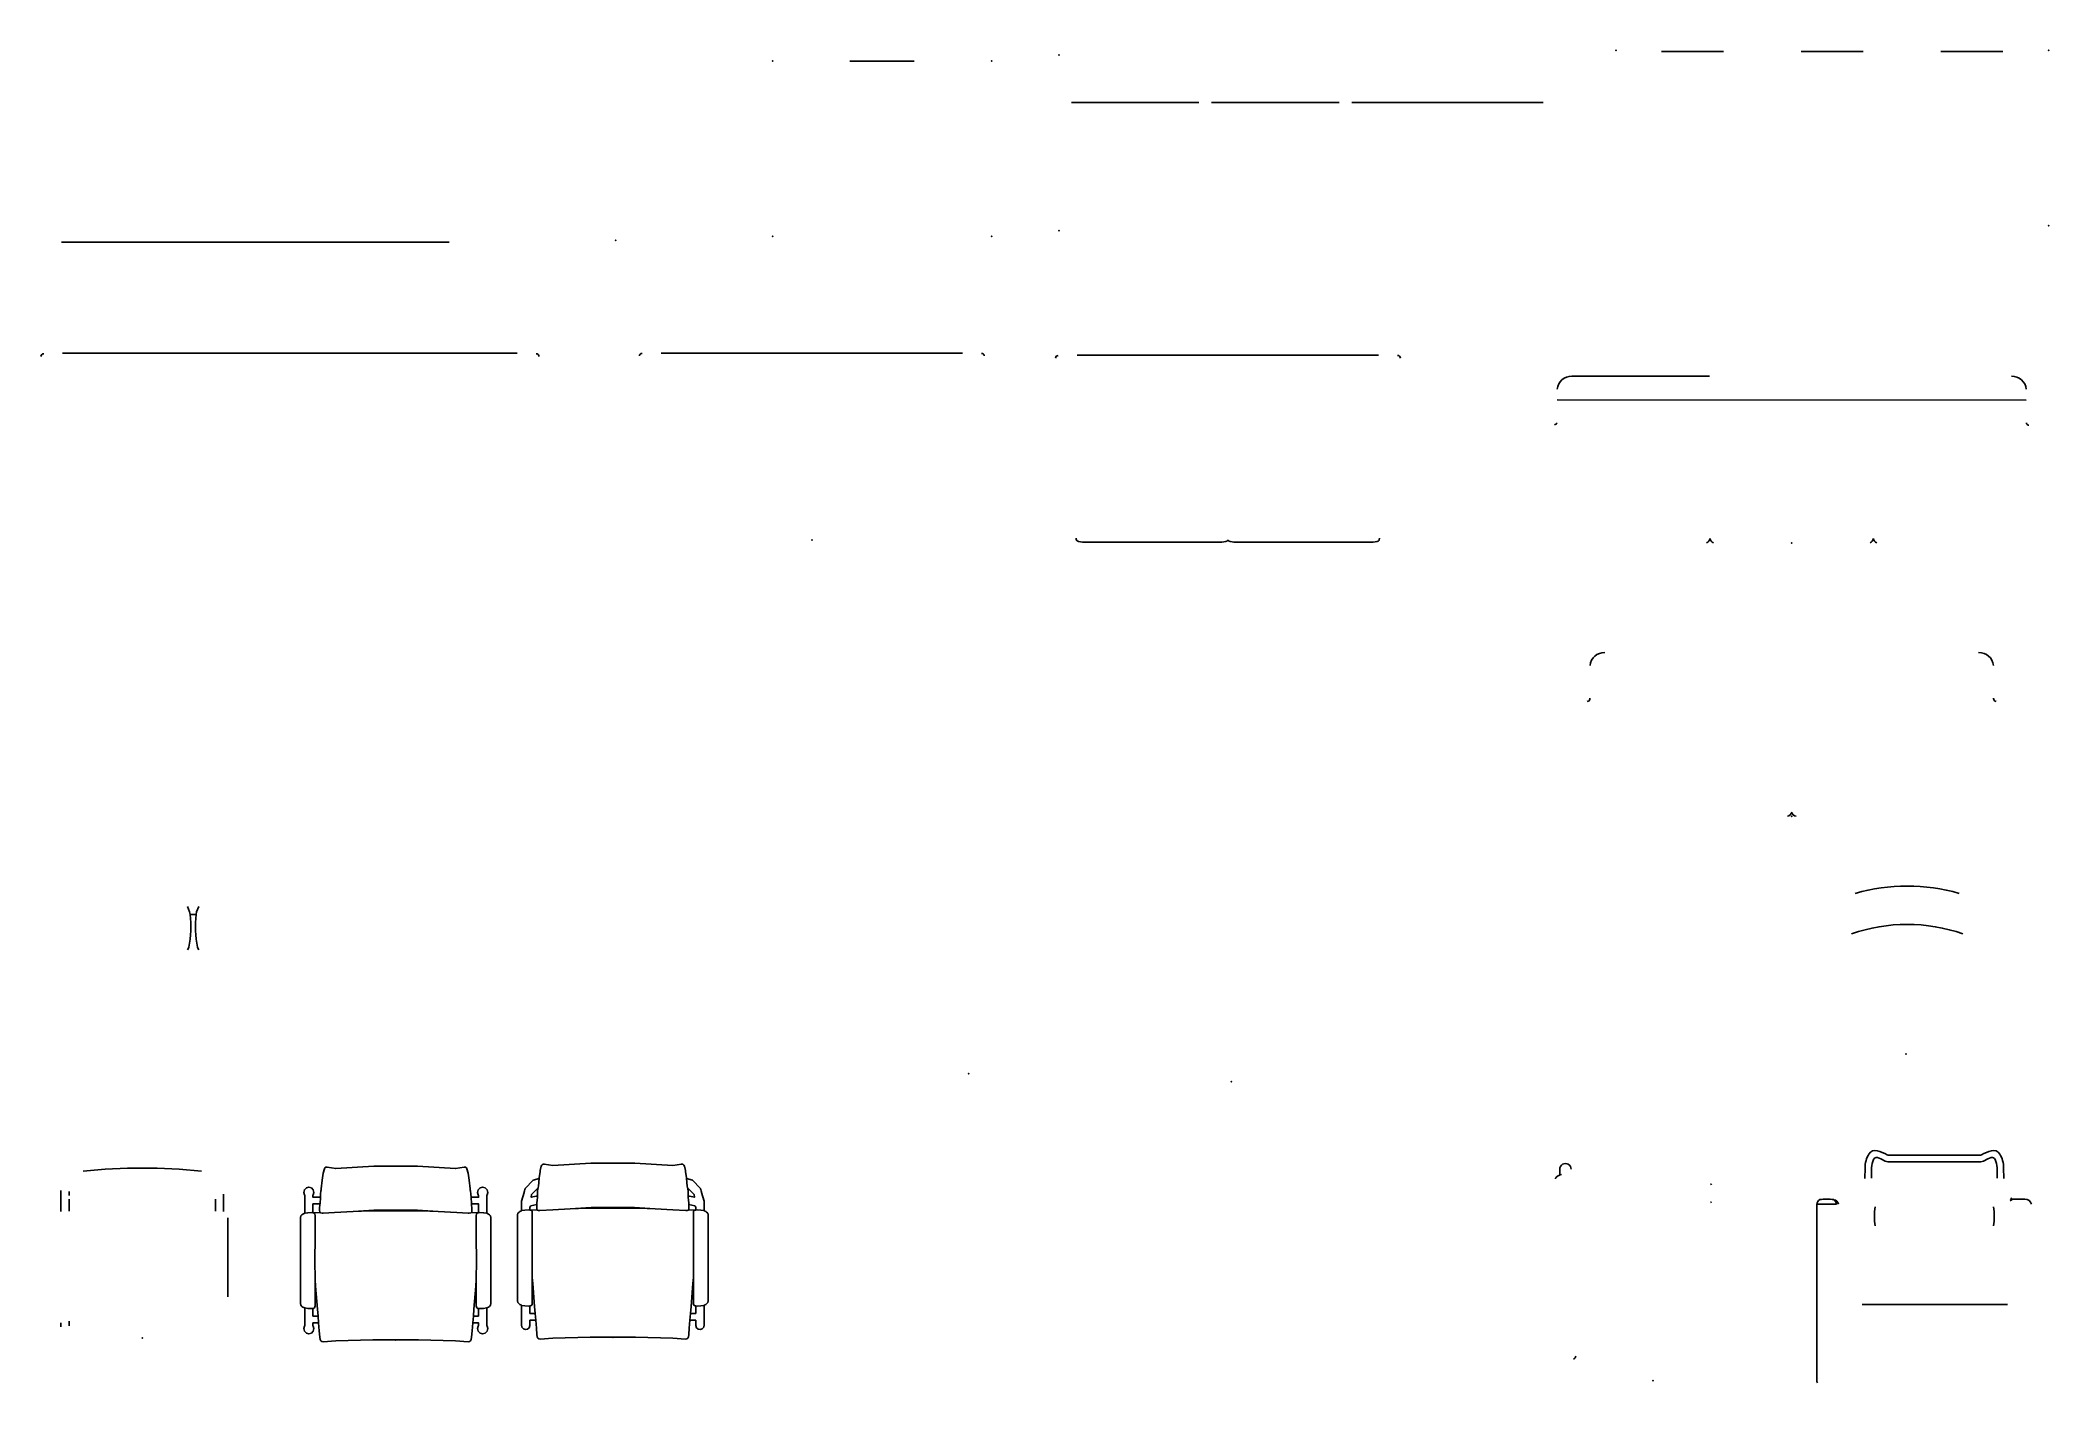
# Model space of a CAD drawing. Header units: millimetres. Extents: x 52750 to 60546, y 22244 to 27516.
import ezdxf

# ---------------------------------------------------------------- set-up
doc = ezdxf.new("R2010")
doc.units = ezdxf.units.MM

# ---------------------------------------------------------------- blocks, each defined once
blk = doc.blocks.new('Clinicians and patient chairs 1_dwgmodels.com')
at = {"color": 0}
for points in [[(-21.84, -0.26, 0, 0, 0), (-17.94, 0, 0.182, 0.182, 0)], [(-17.94, 0, 0, 0, 0), (-12.94, 0, 0.182, 0.182, 0)], [(-12.94, 0, 0, 0, 0), (-7.94, 0, 0.182, 0.182, 0)], [(-7.94, 0, 0, 0, 0), (-2.94, 0, 0.182, 0.182, 0)], [(-2.94, 0, 0, 0, 0), (0, 0, 0.182, 0.182, 0)], [(0, 0, 0, 0, 0), (2.94, 0, 0.182, 0.182, 0)], [(7.94, 0, 0, 0, 0), (2.94, 0, 0.182, 0.182, 0)], [(12.94, 0, 0, 0, 0), (7.94, 0, 0.182, 0.182, 0)], [(17.94, 0, 0, 0, 0), (12.94, 0, 0.182, 0.182, 0)], [(21.84, -0.26, 0, 0, 0), (17.94, 0, 0.182, 0.182, 0)], [(-32.52, -0.81, 0, 0, 0), (-32.62, -0.92, 0.182, 0.182, 0)], [(-32.62, -1.17, 0, 0, 0), (-32.62, -0.92, 0.182, 0.182, 0)], [(-32.62, -1.05, 0, 0, 0), (-32.62, -0.92, 0.182, 0.182, 0)], [(-32.62, -1.05, 0, 0, 0), (-32.62, -3.88, 0.182, 0.182, 0)], [(-32.62, -1.17, 0, 0, 0), (-32.62, -1.51, 0.182, 0.182, 0)], [(-32.62, -1.99, 0, 0, 0), (-32.62, -1.51, 0.182, 0.182, 0)], [(-32.62, -2.64, 0, 0, 0), (-32.62, -1.99, 0.182, 0.182, 0)], [(-32.62, -3.43, 0, 0, 0), (-32.62, -2.64, 0.182, 0.182, 0)], [(-29.85, -0.81, 0, 0, 0), (-32.52, -0.81, 0.182, 0.182, 0)], [(-29.85, -0.81, 0, 0, 0), (-29.75, -0.92, 0.182, 0.182, 0)], [(-29.75, -0.92, 0, 0, 0), (-29.75, -1.17, 0.182, 0.182, 0)], [(-29.75, -0.92, 0, 0, 0), (-29.75, -1.05, 0.182, 0.182, 0)], [(-29.75, -3.88, 0, 0, 0), (-29.75, -1.05, 0.182, 0.182, 0)], [(-29.75, -1.17, 0, 0, 0), (-29.75, -1.51, 0.182, 0.182, 0)], [(-29.75, -1.51, 0, 0, 0), (-29.75, -1.99, 0.182, 0.182, 0)], [(-29.75, -1.99, 0, 0, 0), (-29.75, -2.64, 0.182, 0.182, 0)], [(-29.75, -3.43, 0, 0, 0), (-29.75, -2.64, 0.182, 0.182, 0)], [(-29.63, -1.72, 0, 0, 0), (-29.63, -1.24, 0.182, 0.182, 0)], [(-29.63, -1.72, 0, 0, 0), (-29.63, -3.8, 0.182, 0.182, 0)], [(-29.63, -1.72, 0, 0, 0), (-29.63, -3.76, 0.182, 0.182, 0)], [(-29.63, -1.15, 0, 0, 0), (-29.49, -0.99, 0.182, 0.182, 0)], [(-29.63, -1.24, 0, 0, 0), (-29.63, -1.15, 0.182, 0.182, 0)], [(-29.63, -1.15, 0, 0, 0), (-29.63, -1.51, 0.182, 0.182, 0)], [(-29.63, -2.36, 0, 0, 0), (-29.63, -1.51, 0.182, 0.182, 0)], [(-29.63, -4.35, 0, 0, 0), (-29.63, -2.36, 0.182, 0.182, 0)], [(-25.74, -0.76, 0, 0, 0), (-29.49, -0.99, 0.182, 0.182, 0)], [(-29.49, -1.39, 0, 0, 0), (-29.49, -0.99, 0.182, 0.182, 0)], [(-29.49, -2.3, 0, 0, 0), (-29.49, -1.39, 0.182, 0.182, 0)], [(-29.49, -2.3, 0, 0, 0), (-29.49, -4.31, 0.182, 0.182, 0)], [(-21.84, -0.26, 0, 0, 0), (-25.74, -0.76, 0.182, 0.182, 0)], [(21.84, -0.26, 0, 0, 0), (25.74, -0.76, 0.182, 0.182, 0)], [(25.74, -0.76, 0, 0, 0), (29.49, -0.99, 0.182, 0.182, 0)], [(29.49, -1.39, 0, 0, 0), (29.49, -0.99, 0.182, 0.182, 0)], [(29.49, -2.3, 0, 0, 0), (29.49, -1.39, 0.182, 0.182, 0)], [(29.49, -2.3, 0, 0, 0), (29.49, -4.31, 0.182, 0.182, 0)], [(29.49, -0.99, 0, 0, 0), (29.63, -1.15, 0.182, 0.182, 0)], [(29.63, -1.24, 0, 0, 0), (29.63, -1.15, 0.182, 0.182, 0)], [(29.63, -1.15, 0, 0, 0), (29.63, -1.51, 0.182, 0.182, 0)], [(29.63, -1.24, 0, 0, 0), (29.63, -1.72, 0.182, 0.182, 0)], [(29.63, -2.36, 0, 0, 0), (29.63, -1.51, 0.182, 0.182, 0)], [(29.63, -1.72, 0, 0, 0), (29.63, -3.8, 0.182, 0.182, 0)], [(29.63, -1.72, 0, 0, 0), (29.63, -3.76, 0.182, 0.182, 0)], [(29.63, -4.35, 0, 0, 0), (29.63, -2.36, 0.182, 0.182, 0)], [(29.85, -0.81, 0, 0, 0), (29.75, -0.92, 0.182, 0.182, 0)], [(29.75, -1.17, 0, 0, 0), (29.75, -0.92, 0.182, 0.182, 0)], [(29.75, -1.05, 0, 0, 0), (29.75, -0.92, 0.182, 0.182, 0)], [(29.75, -1.05, 0, 0, 0), (29.75, -3.88, 0.182, 0.182, 0)], [(29.75, -1.17, 0, 0, 0), (29.75, -1.51, 0.182, 0.182, 0)], [(29.75, -1.99, 0, 0, 0), (29.75, -1.51, 0.182, 0.182, 0)], [(29.75, -2.64, 0, 0, 0), (29.75, -1.99, 0.182, 0.182, 0)], [(29.75, -3.43, 0, 0, 0), (29.75, -2.64, 0.182, 0.182, 0)], [(32.52, -0.81, 0, 0, 0), (29.85, -0.81, 0.182, 0.182, 0)], [(32.52, -0.81, 0, 0, 0), (32.62, -0.92, 0.182, 0.182, 0)], [(32.62, -0.92, 0, 0, 0), (32.62, -1.17, 0.182, 0.182, 0)], [(32.62, -1.17, 0, 0, 0), (32.62, -1.51, 0.182, 0.182, 0)], [(32.62, -1.51, 0, 0, 0), (32.62, -1.99, 0.182, 0.182, 0)], [(32.62, -1.99, 0, 0, 0), (32.62, -2.64, 0.182, 0.182, 0)], [(32.62, -3.43, 0, 0, 0), (32.62, -2.64, 0.182, 0.182, 0)], [(-32.62, -4.22, 0, 0, 0), (-32.62, -3.43, 0.182, 0.182, 0)], [(-32.62, -3.88, 0, 0, 0), (-32.62, -7.7, 0.182, 0.182, 0)], [(-32.62, -4.22, 0, 0, 0), (-32.62, -4.53, 0.182, 0.182, 0)], [(-32.62, -5.97, 0, 0, 0), (-32.62, -4.53, 0.182, 0.182, 0)], [(-32.62, -5.97, 0, 0, 0), (-32.62, -7.76, 0.182, 0.182, 0)], [(-32.56, -4.33, 0, 0, 0), (-32.41, -3.93, 0.182, 0.182, 0)], [(-32.56, -5.87, 0, 0, 0), (-32.56, -4.33, 0.182, 0.182, 0)], [(-32.56, -5.98, 0, 0, 0), (-32.56, -4.45, 0.182, 0.182, 0)], [(-32.56, -5.87, 0, 0, 0), (-32.56, -7.67, 0.182, 0.182, 0)], [(-32.56, -5.98, 0, 0, 0), (-32.56, -7.76, 0.182, 0.182, 0)], [(-31.93, -3.8, 0, 0, 0), (-32.41, -3.93, 0.182, 0.182, 0)], [(-31.93, -3.8, 0, 0, 0), (-30.44, -3.8, 0.182, 0.182, 0)], [(-30.44, -3.8, 0, 0, 0), (-29.97, -3.93, 0.182, 0.182, 0)], [(-29.81, -4.33, 0, 0, 0), (-29.97, -3.93, 0.182, 0.182, 0)], [(-29.81, -5.87, 0, 0, 0), (-29.81, -4.33, 0.182, 0.182, 0)], [(-29.81, -4.45, 0, 0, 0), (-29.81, -5.98, 0.182, 0.182, 0)], [(-29.81, -7.67, 0, 0, 0), (-29.81, -5.87, 0.182, 0.182, 0)], [(-29.81, -7.76, 0, 0, 0), (-29.81, -5.98, 0.182, 0.182, 0)], [(-29.75, -3.43, 0, 0, 0), (-29.75, -4.22, 0.182, 0.182, 0)], [(-29.75, -3.88, 0, 0, 0), (-29.75, -4.29, 0.182, 0.182, 0)], [(-29.75, -3.88, 0, 0, 0), (-29.75, -4.08, 0.182, 0.182, 0)], [(-29.75, -5.64, 0, 0, 0), (-29.75, -3.99, 0.182, 0.182, 0)], [(-29.75, -4.53, 0, 0, 0), (-29.75, -3.99, 0.182, 0.182, 0)], [(-29.75, -4.53, 0, 0, 0), (-29.75, -4.22, 0.182, 0.182, 0)], [(-29.75, -4.29, 0, 0, 0), (-29.75, -4.53, 0.182, 0.182, 0)], [(-29.75, -4.53, 0, 0, 0), (-29.75, -4.62, 0.182, 0.182, 0)], [(-29.75, -4.53, 0, 0, 0), (-29.75, -5.97, 0.182, 0.182, 0)], [(-29.75, -5.64, 0, 0, 0), (-29.75, -5.97, 0.182, 0.182, 0)], [(-29.75, -5.97, 0, 0, 0), (-29.75, -7.76, 0.182, 0.182, 0)], [(-29.63, -3.76, 0, 0, 0), (-29.63, -4.81, 0.182, 0.182, 0)], [(-29.63, -3.8, 0, 0, 0), (-29.63, -6.21, 0.182, 0.182, 0)], [(-29.63, -4.81, 0, 0, 0), (-29.63, -5.08, 0.182, 0.182, 0)], [(-29.63, -5.08, 0, 0, 0), (-29.63, -5.07, 0.182, 0.182, 0)], [(-29.63, -5.08, 0, 0, 0), (-29.63, -6.56, 0.182, 0.182, 0)], [(-29.63, -8.32, 0, 0, 0), (-29.63, -6.21, 0.182, 0.182, 0)], [(-29.63, -4.35, 0, 0, 0), (-29.63, -5.61, 0.182, 0.182, 0)], [(-29.63, -5.61, 0, 0, 0), (-29.63, -6.55, 0.182, 0.182, 0)], [(-29.49, -4.31, 0, 0, 0), (-29.49, -5.63, 0.182, 0.182, 0)], [(-29.49, -6.64, 0, 0, 0), (-29.49, -5.63, 0.182, 0.182, 0)], [(29.49, -4.31, 0, 0, 0), (29.49, -5.63, 0.182, 0.182, 0)], [(29.49, -6.64, 0, 0, 0), (29.49, -5.63, 0.182, 0.182, 0)], [(29.63, -3.76, 0, 0, 0), (29.63, -4.81, 0.182, 0.182, 0)], [(29.63, -6.21, 0, 0, 0), (29.63, -3.8, 0.182, 0.182, 0)], [(29.63, -5.07, 0, 0, 0), (29.63, -4.35, 0.182, 0.182, 0)], [(29.63, -4.81, 0, 0, 0), (29.63, -5.08, 0.182, 0.182, 0)], [(29.63, -5.08, 0, 0, 0), (29.63, -5.07, 0.182, 0.182, 0)], [(29.63, -5.61, 0, 0, 0), (29.63, -5.08, 0.182, 0.182, 0)], [(29.63, -5.61, 0, 0, 0), (29.63, -6.55, 0.182, 0.182, 0)], [(29.63, -8.32, 0, 0, 0), (29.63, -6.21, 0.182, 0.182, 0)], [(29.75, -4.22, 0, 0, 0), (29.75, -3.43, 0.182, 0.182, 0)], [(29.75, -3.88, 0, 0, 0), (29.75, -7.7, 0.182, 0.182, 0)], [(29.75, -4.22, 0, 0, 0), (29.75, -4.53, 0.182, 0.182, 0)], [(29.75, -5.97, 0, 0, 0), (29.75, -4.53, 0.182, 0.182, 0)], [(29.75, -5.97, 0, 0, 0), (29.75, -7.76, 0.182, 0.182, 0)], [(29.81, -4.33, 0, 0, 0), (29.97, -3.93, 0.182, 0.182, 0)], [(29.81, -5.87, 0, 0, 0), (29.81, -4.33, 0.182, 0.182, 0)], [(29.81, -5.98, 0, 0, 0), (29.81, -4.45, 0.182, 0.182, 0)], [(29.81, -5.87, 0, 0, 0), (29.81, -7.67, 0.182, 0.182, 0)], [(29.81, -5.98, 0, 0, 0), (29.81, -7.76, 0.182, 0.182, 0)], [(30.44, -3.8, 0, 0, 0), (29.97, -3.93, 0.182, 0.182, 0)], [(30.44, -3.8, 0, 0, 0), (31.93, -3.8, 0.182, 0.182, 0)], [(31.93, -3.8, 0, 0, 0), (32.41, -3.93, 0.182, 0.182, 0)], [(32.56, -4.33, 0, 0, 0), (32.41, -3.93, 0.182, 0.182, 0)], [(32.56, -5.87, 0, 0, 0), (32.56, -4.33, 0.182, 0.182, 0)], [(32.56, -4.45, 0, 0, 0), (32.56, -5.98, 0.182, 0.182, 0)], [(32.56, -7.67, 0, 0, 0), (32.56, -5.87, 0.182, 0.182, 0)], [(32.56, -7.76, 0, 0, 0), (32.56, -5.98, 0.182, 0.182, 0)], [(32.62, -3.43, 0, 0, 0), (32.62, -4.22, 0.182, 0.182, 0)], [(32.62, -3.88, 0, 0, 0), (32.62, -5.97, 0.182, 0.182, 0)], [(32.62, -4.53, 0, 0, 0), (32.62, -4.22, 0.182, 0.182, 0)], [(32.62, -4.53, 0, 0, 0), (32.62, -5.97, 0.182, 0.182, 0)], [(32.62, -5.64, 0, 0, 0), (32.62, -7.76, 0.182, 0.182, 0)], [(32.62, -5.64, 0, 0, 0), (32.62, -5.97, 0.182, 0.182, 0)], [(32.62, -7.76, 0, 0, 0), (32.62, -5.97, 0.182, 0.182, 0)], [(32.62, -5.97, 0, 0, 0), (32.62, -7.76, 0.182, 0.182, 0)], [(32.62, -5.97, 0, 0, 0), (32.62, -7.7, 0.182, 0.182, 0)], [(-32.62, -7.7, 0, 0, 0), (-32.62, -11.53, 0.182, 0.182, 0)], [(-32.62, -11.58, 0, 0, 0), (-32.62, -7.76, 0.182, 0.182, 0)], [(-32.56, -7.67, 0, 0, 0), (-32.56, -11.5, 0.182, 0.182, 0)], [(-32.56, -7.76, 0, 0, 0), (-32.56, -11.58, 0.182, 0.182, 0)], [(-29.81, -11.5, 0, 0, 0), (-29.81, -7.67, 0.182, 0.182, 0)], [(-29.81, -11.58, 0, 0, 0), (-29.81, -7.76, 0.182, 0.182, 0)], [(-29.75, -7.76, 0, 0, 0), (-29.75, -7.7, 0.182, 0.182, 0)], [(-29.75, -11.53, 0, 0, 0), (-29.75, -7.7, 0.182, 0.182, 0)], [(-29.75, -7.76, 0, 0, 0), (-29.75, -11.58, 0.182, 0.182, 0)], [(-29.63, -6.56, 0, 0, 0), (-29.63, -6.57, 0.182, 0.182, 0)], [(-29.63, -6.56, 0, 0, 0), (-29.63, -9.23, 0.182, 0.182, 0)], [(-29.63, -8.32, 0, 0, 0), (-29.63, -7.22, 0.182, 0.182, 0)], [(-29.63, -9.61, 0, 0, 0), (-29.63, -8.32, 0.182, 0.182, 0)], [(-29.63, -11.26, 0, 0, 0), (-29.63, -9.23, 0.182, 0.182, 0)], [(-29.63, -7.22, 0, 0, 0), (-29.63, -6.55, 0.182, 0.182, 0)], [(-29.49, -7.35, 0, 0, 0), (-29.49, -6.64, 0.182, 0.182, 0)], [(-29.49, -8.47, 0, 0, 0), (-29.49, -7.35, 0.182, 0.182, 0)], [(-29.49, -9.75, 0, 0, 0), (-29.49, -8.47, 0.182, 0.182, 0)], [(29.49, -7.35, 0, 0, 0), (29.49, -6.64, 0.182, 0.182, 0)], [(29.49, -7.35, 0, 0, 0), (29.49, -8.47, 0.182, 0.182, 0)], [(29.49, -8.47, 0, 0, 0), (29.49, -9.75, 0.182, 0.182, 0)], [(29.63, -6.55, 0, 0, 0), (29.63, -7.22, 0.182, 0.182, 0)], [(29.63, -8.32, 0, 0, 0), (29.63, -7.22, 0.182, 0.182, 0)], [(29.63, -8.32, 0, 0, 0), (29.63, -9.61, 0.182, 0.182, 0)], [(29.75, -11.58, 0, 0, 0), (29.75, -7.76, 0.182, 0.182, 0)], [(29.81, -7.67, 0, 0, 0), (29.81, -11.5, 0.182, 0.182, 0)], [(29.81, -7.76, 0, 0, 0), (29.81, -11.58, 0.182, 0.182, 0)], [(32.56, -11.5, 0, 0, 0), (32.56, -7.67, 0.182, 0.182, 0)], [(32.56, -11.58, 0, 0, 0), (32.56, -7.76, 0.182, 0.182, 0)], [(32.62, -7.76, 0, 0, 0), (32.62, -11.58, 0.182, 0.182, 0)], [(-32.62, -11.53, 0, 0, 0), (-32.62, -15.36, 0.182, 0.182, 0)], [(-32.62, -11.58, 0, 0, 0), (-32.62, -15.36, 0.182, 0.182, 0)], [(-32.62, -15.36, 0, 0, 0), (-32.62, -11.58, 0.182, 0.182, 0)], [(-32.56, -11.5, 0, 0, 0), (-32.56, -15.29, 0.182, 0.182, 0)], [(-32.56, -11.58, 0, 0, 0), (-32.56, -15.36, 0.182, 0.182, 0)], [(-29.81, -15.29, 0, 0, 0), (-29.81, -11.5, 0.182, 0.182, 0)], [(-29.81, -15.36, 0, 0, 0), (-29.81, -11.58, 0.182, 0.182, 0)], [(-29.75, -11.58, 0, 0, 0), (-29.75, -11.53, 0.182, 0.182, 0)], [(-29.75, -15.36, 0, 0, 0), (-29.75, -11.53, 0.182, 0.182, 0)], [(-29.75, -15.36, 0, 0, 0), (-29.75, -11.58, 0.182, 0.182, 0)], [(-29.75, -15.36, 0, 0, 0), (-29.75, -11.58, 0.182, 0.182, 0)], [(-29.75, -15.36, 0, 0, 0), (-29.75, -11.58, 0.182, 0.182, 0)], [(-29.75, -11.58, 0, 0, 0), (-29.75, -15.36, 0.182, 0.182, 0)], [(-29.63, -11.06, 0, 0, 0), (-29.63, -9.61, 0.182, 0.182, 0)], [(-29.63, -11.26, 0, 0, 0), (-29.63, -11.06, 0.182, 0.182, 0)], [(-29.63, -11.27, 0, 0, 0), (-29.63, -11.26, 0.182, 0.182, 0)], [(-29.63, -11.26, 0, 0, 0), (-29.63, -11.26, 0.182, 0.182, 0)], [(-29.63, -11.26, 0, 0, 0), (-29.63, -11.07, 0.182, 0.182, 0)], [(-29.63, -29.27, 0, 0, 0), (-29.63, -11.27, 0.182, 0.182, 0)], [(-29.51, -11.38, 0, 0, 0), (-29.63, -11.27, 0.182, 0.182, 0)], [(-29.49, -11.41, 0, 0, 0), (-29.52, -11.38, 0.182, 0.182, 0)], [(-29.49, -11.2, 0, 0, 0), (-29.49, -9.75, 0.182, 0.182, 0)], [(-29.49, -11.41, 0, 0, 0), (-29.49, -11.2, 0.182, 0.182, 0)], [(-29.48, -11.41, 0, 0, 0), (-29.48, -11.41, 0.182, 0.182, 0)], [(-29.48, -11.41, 0, 0, 0), (-29.49, -11.41, 0.182, 0.182, 0)], [(-29.48, -11.4, 0, 0, 0), (-29.48, -11.2, 0.182, 0.182, 0)], [(-29.48, -29.28, 0, 0, 0), (-29.48, -11.41, 0.182, 0.182, 0)], [(-29.33, -11.4, 0, 0, 0), (-29.48, -11.41, 0.182, 0.182, 0)], [(-29.33, -11.4, 0, 0, 0), (-28.82, -11.38, 0.182, 0.182, 0)], [(-28.82, -11.38, 0, 0, 0), (-25.74, -11.24, 0.182, 0.182, 0)], [(-25.01, -11.12, 0, 0, 0), (-25.74, -11.24, 0.182, 0.182, 0)], [(-25.74, -11.24, 0, 0, 0), (-25.74, -11.24, 0.182, 0.182, 0)], [(-22.18, -10.65, 0, 0, 0), (-25.01, -11.12, 0.182, 0.182, 0)], [(-22.17, -10.65, 0, 0, 0), (-21.84, -10.6, 0.182, 0.182, 0)], [(-21.08, -10.65, 0, 0, 0), (-22.17, -10.65, 0.182, 0.182, 0)], [(-21.08, -10.65, 0, 0, 0), (-22.17, -10.65, 0.182, 0.182, 0)], [(-21.08, -10.65, 0, 0, 0), (-22.17, -10.65, 0.182, 0.182, 0)], [(-22.18, -10.65, 0, 0, 0), (-22.17, -10.65, 0.182, 0.182, 0)], [(-22.18, -10.65, 0, 0, 0), (-22.18, -10.65, 0.182, 0.182, 0)], [(-22.17, -10.65, 0, 0, 0), (-22.17, -10.65, 0.182, 0.182, 0)], [(-21.84, -10.6, 0, 0, 0), (-17.94, -10.42, 0.182, 0.182, 0)], [(-21.84, -10.6, 0, 0, 0), (-17.94, -10.42, 0.182, 0.182, 0)], [(-21.84, -10.6, 0, 0, 0), (-17.94, -10.42, 0.182, 0.182, 0)], [(-13.27, -10.65, 0, 0, 0), (-21.08, -10.65, 0.182, 0.182, 0)], [(-17.94, -10.42, 0, 0, 0), (-12.94, -10.42, 0.182, 0.182, 0)], [(-17.94, -10.42, 0, 0, 0), (-12.94, -10.42, 0.182, 0.182, 0)], [(-13.27, -10.65, 0, 0, 0), (-5.47, -10.65, 0.182, 0.182, 0)], [(-12.94, -10.42, 0, 0, 0), (-7.94, -10.42, 0.182, 0.182, 0)], [(-12.94, -10.42, 0, 0, 0), (-7.94, -10.42, 0.182, 0.182, 0)], [(-7.94, -10.42, 0, 0, 0), (-2.94, -10.42, 0.182, 0.182, 0)], [(-7.94, -10.42, 0, 0, 0), (-2.94, -10.42, 0.182, 0.182, 0)], [(-5.47, -10.65, 0, 0, 0), (0, -10.65, 0.182, 0.182, 0)], [(-2.94, -10.42, 0, 0, 0), (0, -10.42, 0.182, 0.182, 0)], [(-2.94, -10.42, 0, 0, 0), (0, -10.42, 0.182, 0.182, 0)], [(0, -10.42, 0, 0, 0), (2.94, -10.42, 0.182, 0.182, 0)], [(2.94, -10.42, 0, 0, 0), (0, -10.42, 0.182, 0.182, 0)], [(5.47, -10.65, 0, 0, 0), (0, -10.65, 0.182, 0.182, 0)], [(7.94, -10.42, 0, 0, 0), (2.94, -10.42, 0.182, 0.182, 0)], [(7.94, -10.42, 0, 0, 0), (2.94, -10.42, 0.182, 0.182, 0)], [(5.47, -10.65, 0, 0, 0), (13.27, -10.65, 0.182, 0.182, 0)], [(12.94, -10.42, 0, 0, 0), (7.94, -10.42, 0.182, 0.182, 0)], [(12.94, -10.42, 0, 0, 0), (7.94, -10.42, 0.182, 0.182, 0)], [(17.94, -10.42, 0, 0, 0), (12.94, -10.42, 0.182, 0.182, 0)], [(17.94, -10.42, 0, 0, 0), (12.94, -10.42, 0.182, 0.182, 0)], [(13.27, -10.65, 0, 0, 0), (21.08, -10.65, 0.182, 0.182, 0)], [(21.84, -10.6, 0, 0, 0), (17.94, -10.42, 0.182, 0.182, 0)], [(21.84, -10.6, 0, 0, 0), (17.94, -10.42, 0.182, 0.182, 0)], [(21.84, -10.6, 0, 0, 0), (17.94, -10.42, 0.182, 0.182, 0)], [(21.08, -10.65, 0, 0, 0), (22.17, -10.65, 0.182, 0.182, 0)], [(21.08, -10.65, 0, 0, 0), (22.17, -10.65, 0.182, 0.182, 0)], [(21.08, -10.65, 0, 0, 0), (22.17, -10.65, 0.182, 0.182, 0)], [(21.84, -10.6, 0, 0, 0), (22.17, -10.65, 0.182, 0.182, 0)], [(22.18, -10.65, 0, 0, 0), (22.18, -10.65, 0.182, 0.182, 0)], [(22.18, -10.65, 0, 0, 0), (22.17, -10.65, 0.182, 0.182, 0)], [(22.17, -10.65, 0, 0, 0), (22.17, -10.65, 0.182, 0.182, 0)], [(25.02, -11.12, 0, 0, 0), (22.18, -10.65, 0.182, 0.182, 0)], [(25.74, -11.24, 0, 0, 0), (25.01, -11.12, 0.182, 0.182, 0)], [(25.74, -11.24, 0, 0, 0), (25.74, -11.24, 0.182, 0.182, 0)], [(28.82, -11.38, 0, 0, 0), (25.74, -11.24, 0.182, 0.182, 0)], [(29.33, -11.4, 0, 0, 0), (28.82, -11.38, 0.182, 0.182, 0)], [(29.33, -11.4, 0, 0, 0), (29.48, -11.41, 0.182, 0.182, 0)], [(29.48, -11.2, 0, 0, 0), (29.48, -11.4, 0.182, 0.182, 0)], [(29.48, -11.41, 0, 0, 0), (29.48, -29.28, 0.182, 0.182, 0)], [(29.48, -11.41, 0, 0, 0), (29.49, -11.41, 0.182, 0.182, 0)], [(29.48, -11.41, 0, 0, 0), (29.48, -11.41, 0.182, 0.182, 0)], [(29.49, -11.2, 0, 0, 0), (29.49, -9.75, 0.182, 0.182, 0)], [(29.49, -11.2, 0, 0, 0), (29.49, -11.41, 0.182, 0.182, 0)], [(29.49, -11.41, 0, 0, 0), (29.52, -11.38, 0.182, 0.182, 0)], [(29.52, -11.38, 0, 0, 0), (29.63, -11.27, 0.182, 0.182, 0)], [(29.63, -11.06, 0, 0, 0), (29.63, -9.61, 0.182, 0.182, 0)], [(29.63, -11.06, 0, 0, 0), (29.63, -11.26, 0.182, 0.182, 0)], [(29.63, -11.26, 0, 0, 0), (29.63, -11.26, 0.182, 0.182, 0)], [(29.63, -11.26, 0, 0, 0), (29.63, -11.27, 0.182, 0.182, 0)], [(29.63, -11.27, 0, 0, 0), (29.63, -29.27, 0.182, 0.182, 0)], [(29.75, -15.36, 0, 0, 0), (29.75, -11.58, 0.182, 0.182, 0)], [(29.75, -15.36, 0, 0, 0), (29.75, -11.58, 0.182, 0.182, 0)], [(29.75, -15.36, 0, 0, 0), (29.75, -11.58, 0.182, 0.182, 0)], [(29.75, -11.58, 0, 0, 0), (29.75, -15.36, 0.182, 0.182, 0)], [(29.81, -11.5, 0, 0, 0), (29.81, -15.29, 0.182, 0.182, 0)], [(29.81, -11.58, 0, 0, 0), (29.81, -15.36, 0.182, 0.182, 0)], [(32.56, -15.29, 0, 0, 0), (32.56, -11.5, 0.182, 0.182, 0)], [(32.56, -15.36, 0, 0, 0), (32.56, -11.58, 0.182, 0.182, 0)], [(32.62, -11.58, 0, 0, 0), (32.62, -11.53, 0.182, 0.182, 0)], [(32.62, -15.36, 0, 0, 0), (32.62, -11.53, 0.182, 0.182, 0)], [(32.62, -11.58, 0, 0, 0), (32.62, -15.36, 0.182, 0.182, 0)], [(-32.62, -19.19, 0, 0, 0), (-32.62, -15.36, 0.182, 0.182, 0)], [(-32.62, -19.19, 0, 0, 0), (-32.62, -15.36, 0.182, 0.182, 0)], [(-32.62, -19.19, 0, 0, 0), (-32.62, -15.36, 0.182, 0.182, 0)], [(-32.62, -15.36, 0, 0, 0), (-32.62, -19.19, 0.182, 0.182, 0)], [(-32.56, -15.29, 0, 0, 0), (-32.56, -19.15, 0.182, 0.182, 0)], [(-32.56, -15.36, 0, 0, 0), (-32.56, -19.19, 0.182, 0.182, 0)], [(-29.81, -19.15, 0, 0, 0), (-29.81, -15.29, 0.182, 0.182, 0)], [(-29.81, -19.19, 0, 0, 0), (-29.81, -15.36, 0.182, 0.182, 0)], [(-29.75, -15.36, 0, 0, 0), (-29.75, -19.19, 0.182, 0.182, 0)], [(-29.75, -19.19, 0, 0, 0), (-29.75, -15.36, 0.182, 0.182, 0)], [(29.75, -19.19, 0, 0, 0), (29.75, -15.36, 0.182, 0.182, 0)], [(29.75, -19.19, 0, 0, 0), (29.75, -15.36, 0.182, 0.182, 0)], [(29.75, -19.19, 0, 0, 0), (29.75, -15.36, 0.182, 0.182, 0)], [(29.81, -15.29, 0, 0, 0), (29.81, -19.15, 0.182, 0.182, 0)], [(29.81, -15.36, 0, 0, 0), (29.81, -19.19, 0.182, 0.182, 0)], [(32.56, -19.15, 0, 0, 0), (32.56, -15.29, 0.182, 0.182, 0)], [(32.56, -19.19, 0, 0, 0), (32.56, -15.36, 0.182, 0.182, 0)], [(32.62, -15.36, 0, 0, 0), (32.62, -19.19, 0.182, 0.182, 0)], [(32.62, -19.19, 0, 0, 0), (32.62, -15.36, 0.182, 0.182, 0)], [(-32.62, -23.03, 0, 0, 0), (-32.62, -19.19, 0.182, 0.182, 0)], [(-32.62, -23.03, 0, 0, 0), (-32.62, -19.19, 0.182, 0.182, 0)], [(-32.62, -19.19, 0, 0, 0), (-32.62, -23.02, 0.182, 0.182, 0)], [(-32.56, -19.15, 0, 0, 0), (-32.56, -23.01, 0.182, 0.182, 0)], [(-32.56, -19.19, 0, 0, 0), (-32.56, -23.03, 0.182, 0.182, 0)], [(-29.81, -23.01, 0, 0, 0), (-29.81, -19.15, 0.182, 0.182, 0)], [(-29.81, -23.03, 0, 0, 0), (-29.81, -19.19, 0.182, 0.182, 0)], [(-29.75, -19.19, 0, 0, 0), (-29.75, -23.03, 0.182, 0.182, 0)], [(-29.75, -23.02, 0, 0, 0), (-29.75, -19.19, 0.182, 0.182, 0)], [(29.75, -23.03, 0, 0, 0), (29.75, -19.19, 0.182, 0.182, 0)], [(29.75, -19.19, 0, 0, 0), (29.75, -23.02, 0.182, 0.182, 0)], [(29.81, -19.15, 0, 0, 0), (29.81, -23.01, 0.182, 0.182, 0)], [(29.81, -19.19, 0, 0, 0), (29.81, -23.03, 0.182, 0.182, 0)], [(32.56, -23.01, 0, 0, 0), (32.56, -19.15, 0.182, 0.182, 0)], [(32.56, -23.03, 0, 0, 0), (32.56, -19.19, 0.182, 0.182, 0)], [(32.62, -19.19, 0, 0, 0), (32.62, -23.03, 0.182, 0.182, 0)], [(32.62, -23.02, 0, 0, 0), (32.62, -19.19, 0.182, 0.182, 0)], [(-32.62, -26.55, 0, 0, 0), (-32.62, -23.03, 0.182, 0.182, 0)], [(-32.62, -26.25, 0, 0, 0), (-32.62, -23.03, 0.182, 0.182, 0)], [(-32.62, -26.25, 0, 0, 0), (-32.62, -23.03, 0.182, 0.182, 0)], [(-32.62, -25.94, 0, 0, 0), (-32.62, -23.03, 0.182, 0.182, 0)], [(-32.62, -25.05, 0, 0, 0), (-32.62, -23.03, 0.182, 0.182, 0)], [(-32.62, -26.55, 0, 0, 0), (-32.62, -23.17, 0.182, 0.182, 0)], [(-32.62, -26.85, 0, 0, 0), (-32.62, -23.18, 0.182, 0.182, 0)], [(-32.56, -23.01, 0, 0, 0), (-32.56, -25.03, 0.182, 0.182, 0)], [(-32.56, -23.03, 0, 0, 0), (-32.56, -25.04, 0.182, 0.182, 0)], [(-29.81, -25.03, 0, 0, 0), (-29.81, -23.01, 0.182, 0.182, 0)], [(-29.81, -25.04, 0, 0, 0), (-29.81, -23.03, 0.182, 0.182, 0)], [(-29.75, -23.03, 0, 0, 0), (-29.75, -23.02, 0.182, 0.182, 0)], [(-29.75, -25.05, 0, 0, 0), (-29.75, -23.03, 0.182, 0.182, 0)], [(29.75, -26.85, 0, 0, 0), (29.75, -23.02, 0.182, 0.182, 0)], [(29.75, -25.05, 0, 0, 0), (29.75, -23.03, 0.182, 0.182, 0)], [(29.81, -23.01, 0, 0, 0), (29.81, -25.03, 0.182, 0.182, 0)], [(29.81, -23.03, 0, 0, 0), (29.81, -25.04, 0.182, 0.182, 0)], [(32.56, -25.03, 0, 0, 0), (32.56, -23.01, 0.182, 0.182, 0)], [(32.56, -25.04, 0, 0, 0), (32.56, -23.03, 0.182, 0.182, 0)], [(32.62, -26.85, 0, 0, 0), (32.62, -23.02, 0.182, 0.182, 0)], [(32.62, -25.05, 0, 0, 0), (32.62, -23.03, 0.182, 0.182, 0)], [(-32.62, -26.88, 0, 0, 0), (-32.62, -25.05, 0.182, 0.182, 0)], [(-32.62, -26.25, 0, 0, 0), (-32.62, -25.94, 0.182, 0.182, 0)], [(-32.62, -26.55, 0, 0, 0), (-32.62, -26.25, 0.182, 0.182, 0)], [(-32.62, -26.85, 0, 0, 0), (-32.62, -26.55, 0.182, 0.182, 0)], [(-32.62, -26.85, 0, 0, 0), (-32.62, -29.76, 0.182, 0.182, 0)], [(-32.62, -26.88, 0, 0, 0), (-32.62, -27.08, 0.182, 0.182, 0)], [(-32.62, -28.12, 0, 0, 0), (-32.62, -27.08, 0.182, 0.182, 0)], [(-32.56, -25.03, 0, 0, 0), (-32.56, -26.95, 0.182, 0.182, 0)], [(-32.56, -25.04, 0, 0, 0), (-32.56, -26.96, 0.182, 0.182, 0)], [(-32.56, -27.54, 0, 0, 0), (-32.56, -26.95, 0.182, 0.182, 0)], [(-32.56, -27.54, 0, 0, 0), (-32.56, -26.96, 0.182, 0.182, 0)], [(-32.56, -27.54, 0, 0, 0), (-32.41, -28.01, 0.182, 0.182, 0)], [(-29.81, -27.54, 0, 0, 0), (-29.97, -28.01, 0.182, 0.182, 0)], [(-29.81, -25.03, 0, 0, 0), (-29.81, -26.95, 0.182, 0.182, 0)], [(-29.81, -25.04, 0, 0, 0), (-29.81, -26.96, 0.182, 0.182, 0)], [(-29.81, -27.54, 0, 0, 0), (-29.81, -26.95, 0.182, 0.182, 0)], [(-29.81, -27.54, 0, 0, 0), (-29.81, -26.96, 0.182, 0.182, 0)], [(-29.75, -25.05, 0, 0, 0), (-29.75, -26.88, 0.182, 0.182, 0)], [(-29.75, -27.08, 0, 0, 0), (-29.75, -26.88, 0.182, 0.182, 0)], [(-29.75, -27.08, 0, 0, 0), (-29.75, -28.12, 0.182, 0.182, 0)], [(29.75, -26.88, 0, 0, 0), (29.75, -25.05, 0.182, 0.182, 0)], [(29.75, -26.85, 0, 0, 0), (29.75, -29.76, 0.182, 0.182, 0)], [(29.75, -26.88, 0, 0, 0), (29.75, -27.08, 0.182, 0.182, 0)], [(29.75, -28.12, 0, 0, 0), (29.75, -27.08, 0.182, 0.182, 0)], [(29.81, -25.03, 0, 0, 0), (29.81, -26.95, 0.182, 0.182, 0)], [(29.81, -25.04, 0, 0, 0), (29.81, -26.96, 0.182, 0.182, 0)], [(29.81, -27.54, 0, 0, 0), (29.81, -26.95, 0.182, 0.182, 0)], [(29.81, -27.54, 0, 0, 0), (29.81, -26.96, 0.182, 0.182, 0)], [(29.81, -27.54, 0, 0, 0), (29.97, -28.01, 0.182, 0.182, 0)], [(32.56, -27.54, 0, 0, 0), (32.41, -28.01, 0.182, 0.182, 0)], [(32.56, -25.03, 0, 0, 0), (32.56, -26.95, 0.182, 0.182, 0)], [(32.56, -25.04, 0, 0, 0), (32.56, -26.96, 0.182, 0.182, 0)], [(32.56, -27.54, 0, 0, 0), (32.56, -26.95, 0.182, 0.182, 0)], [(32.56, -27.54, 0, 0, 0), (32.56, -26.96, 0.182, 0.182, 0)], [(32.62, -25.05, 0, 0, 0), (32.62, -26.88, 0.182, 0.182, 0)], [(32.62, -29.76, 0, 0, 0), (32.62, -26.85, 0.182, 0.182, 0)], [(32.62, -27.08, 0, 0, 0), (32.62, -26.88, 0.182, 0.182, 0)], [(32.62, -27.08, 0, 0, 0), (32.62, -28.12, 0.182, 0.182, 0)], [(-32.62, -28.12, 0, 0, 0), (-32.62, -28.98, 0.182, 0.182, 0)], [(-32.62, -29.6, 0, 0, 0), (-32.62, -28.98, 0.182, 0.182, 0)], [(-32.62, -29.96, 0, 0, 0), (-32.62, -29.6, 0.182, 0.182, 0)], [(-32.62, -29.92, 0, 0, 0), (-32.62, -29.76, 0.182, 0.182, 0)], [(-32.62, -29.92, 0, 0, 0), (-32.62, -30.06, 0.182, 0.182, 0)], [(-32.62, -30.06, 0, 0, 0), (-32.62, -29.96, 0.182, 0.182, 0)], [(-32.52, -30.16, 0, 0, 0), (-32.62, -30.06, 0.182, 0.182, 0)], [(-32.52, -30.16, 0, 0, 0), (-29.85, -30.16, 0.182, 0.182, 0)], [(-31.93, -28.17, 0, 0, 0), (-32.41, -28.01, 0.182, 0.182, 0)], [(-31.93, -28.17, 0, 0, 0), (-30.44, -28.17, 0.182, 0.182, 0)], [(-30.44, -28.17, 0, 0, 0), (-29.97, -28.01, 0.182, 0.182, 0)], [(-29.75, -30.06, 0, 0, 0), (-29.85, -30.16, 0.182, 0.182, 0)], [(-29.75, -28.12, 0, 0, 0), (-29.75, -27.84, 0.182, 0.182, 0)], [(-29.75, -28.98, 0, 0, 0), (-29.75, -27.84, 0.182, 0.182, 0)], [(-29.75, -28.12, 0, 0, 0), (-29.75, -28.98, 0.182, 0.182, 0)], [(-29.75, -28.98, 0, 0, 0), (-29.75, -29.6, 0.182, 0.182, 0)], [(-29.75, -29.6, 0, 0, 0), (-29.75, -29.96, 0.182, 0.182, 0)], [(-29.75, -29.76, 0, 0, 0), (-29.75, -29.92, 0.182, 0.182, 0)], [(-29.75, -30.06, 0, 0, 0), (-29.75, -29.92, 0.182, 0.182, 0)], [(-29.75, -30.06, 0, 0, 0), (-29.75, -29.96, 0.182, 0.182, 0)], [(-29.63, -29.75, 0, 0, 0), (-29.63, -29.27, 0.182, 0.182, 0)], [(-29.63, -29.75, 0, 0, 0), (-29.63, -29.94, 0.182, 0.182, 0)], [(-29.63, -30.21, 0, 0, 0), (-29.63, -29.94, 0.182, 0.182, 0)], [(-29.63, -30.21, 0, 0, 0), (-29.63, -30.12, 0.182, 0.182, 0)], [(-29.63, -30.21, 0, 0, 0), (-29.48, -30.36, 0.182, 0.182, 0)], [(-29.63, -30.21, 0, 0, 0), (-29.63, -30.21, 0.182, 0.182, 0)], [(-29.48, -29.28, 0, 0, 0), (-29.48, -29.86, 0.182, 0.182, 0)], [(-29.48, -30.09, 0, 0, 0), (-29.48, -29.86, 0.182, 0.182, 0)], [(-29.48, -30.36, 0, 0, 0), (-29.48, -30.09, 0.182, 0.182, 0)], [(29.48, -29.28, 0, 0, 0), (29.48, -29.86, 0.182, 0.182, 0)], [(29.48, -30.09, 0, 0, 0), (29.48, -29.86, 0.182, 0.182, 0)], [(29.48, -30.36, 0, 0, 0), (29.48, -30.09, 0.182, 0.182, 0)], [(29.48, -30.36, 0, 0, 0), (29.63, -30.21, 0.182, 0.182, 0)], [(29.63, -29.75, 0, 0, 0), (29.63, -29.27, 0.182, 0.182, 0)], [(29.63, -29.75, 0, 0, 0), (29.63, -29.94, 0.182, 0.182, 0)], [(29.63, -30.12, 0, 0, 0), (29.63, -29.84, 0.182, 0.182, 0)], [(29.63, -30.21, 0, 0, 0), (29.63, -29.94, 0.182, 0.182, 0)], [(29.63, -30.21, 0, 0, 0), (29.63, -30.12, 0.182, 0.182, 0)], [(29.63, -30.21, 0, 0, 0), (29.63, -30.21, 0.182, 0.182, 0)], [(29.75, -28.12, 0, 0, 0), (29.75, -28.98, 0.182, 0.182, 0)], [(29.75, -29.6, 0, 0, 0), (29.75, -28.98, 0.182, 0.182, 0)], [(29.75, -29.96, 0, 0, 0), (29.75, -29.6, 0.182, 0.182, 0)], [(29.75, -29.92, 0, 0, 0), (29.75, -29.76, 0.182, 0.182, 0)], [(29.75, -29.92, 0, 0, 0), (29.75, -30.06, 0.182, 0.182, 0)], [(29.75, -30.06, 0, 0, 0), (29.75, -29.96, 0.182, 0.182, 0)], [(29.85, -30.16, 0, 0, 0), (29.75, -30.06, 0.182, 0.182, 0)], [(29.85, -30.16, 0, 0, 0), (32.52, -30.16, 0.182, 0.182, 0)], [(30.44, -28.17, 0, 0, 0), (29.97, -28.01, 0.182, 0.182, 0)], [(30.44, -28.17, 0, 0, 0), (31.93, -28.17, 0.182, 0.182, 0)], [(31.93, -28.17, 0, 0, 0), (32.41, -28.01, 0.182, 0.182, 0)], [(32.62, -30.06, 0, 0, 0), (32.52, -30.16, 0.182, 0.182, 0)], [(32.62, -28.12, 0, 0, 0), (32.62, -28.98, 0.182, 0.182, 0)], [(32.62, -28.98, 0, 0, 0), (32.62, -29.6, 0.182, 0.182, 0)], [(32.62, -29.6, 0, 0, 0), (32.62, -29.96, 0.182, 0.182, 0)], [(32.62, -29.76, 0, 0, 0), (32.62, -29.92, 0.182, 0.182, 0)], [(32.62, -30.06, 0, 0, 0), (32.62, -29.92, 0.182, 0.182, 0)], [(32.62, -30.06, 0, 0, 0), (32.62, -29.96, 0.182, 0.182, 0)]]:
    blk.add_lwpolyline(points, format="xyseb", dxfattribs=at)
blk.add_lwpolyline([(-29.48, -30.36), (29.48, -30.36)], dxfattribs=at)
blk = doc.blocks.new('Clinicians and patient chairs 2_dwgmodels.com')
at = {"color": 0}
for points in [[(-3.9, -0.26, 0, 0, 0), (0, 0, 0.182, 0.182, 0)], [(0, 0, 0, 0, 0), (3.9, -0.26, 0.182, 0.182, 0)], [(-14.58, -0.81, 0, 0, 0), (-14.68, -0.92, 0.182, 0.182, 0)], [(-14.68, -1.17, 0, 0, 0), (-14.68, -0.92, 0.182, 0.182, 0)], [(-14.68, -1.05, 0, 0, 0), (-14.68, -0.92, 0.182, 0.182, 0)], [(-14.68, -1.05, 0, 0, 0), (-14.68, -3.88, 0.182, 0.182, 0)], [(-14.68, -1.17, 0, 0, 0), (-14.68, -1.51, 0.182, 0.182, 0)], [(-14.68, -1.99, 0, 0, 0), (-14.68, -1.51, 0.182, 0.182, 0)], [(-14.68, -2.64, 0, 0, 0), (-14.68, -1.99, 0.182, 0.182, 0)], [(-14.68, -3.43, 0, 0, 0), (-14.68, -2.64, 0.182, 0.182, 0)], [(-11.91, -0.81, 0, 0, 0), (-14.58, -0.81, 0.182, 0.182, 0)], [(-11.91, -0.81, 0, 0, 0), (-11.81, -0.92, 0.182, 0.182, 0)], [(-11.81, -0.92, 0, 0, 0), (-11.81, -1.17, 0.182, 0.182, 0)], [(-11.81, -0.92, 0, 0, 0), (-11.81, -1.05, 0.182, 0.182, 0)], [(-11.81, -2.27, 0, 0, 0), (-11.81, -1.05, 0.182, 0.182, 0)], [(-11.81, -1.05, 0, 0, 0), (-11.81, -1.61, 0.182, 0.182, 0)], [(-11.81, -1.17, 0, 0, 0), (-11.81, -1.51, 0.182, 0.182, 0)], [(-11.81, -1.51, 0, 0, 0), (-11.81, -1.99, 0.182, 0.182, 0)], [(-11.81, -1.99, 0, 0, 0), (-11.81, -1.61, 0.182, 0.182, 0)], [(-11.81, -1.99, 0, 0, 0), (-11.81, -2.64, 0.182, 0.182, 0)], [(-11.81, -3.43, 0, 0, 0), (-11.81, -2.64, 0.182, 0.182, 0)], [(-11.7, -1.72, 0, 0, 0), (-11.69, -1.24, 0.182, 0.182, 0)], [(-11.7, -1.72, 0, 0, 0), (-11.7, -3.8, 0.182, 0.182, 0)], [(-11.7, -1.72, 0, 0, 0), (-11.7, -3.76, 0.182, 0.182, 0)], [(-11.69, -1.15, 0, 0, 0), (-11.55, -0.99, 0.182, 0.182, 0)], [(-11.69, -1.24, 0, 0, 0), (-11.69, -1.15, 0.182, 0.182, 0)], [(-11.69, -1.15, 0, 0, 0), (-11.69, -1.51, 0.182, 0.182, 0)], [(-11.69, -2.36, 0, 0, 0), (-11.69, -1.51, 0.182, 0.182, 0)], [(-11.69, -4.35, 0, 0, 0), (-11.69, -2.36, 0.182, 0.182, 0)], [(-7.8, -0.76, 0, 0, 0), (-11.55, -0.99, 0.182, 0.182, 0)], [(-11.55, -1.39, 0, 0, 0), (-11.55, -0.99, 0.182, 0.182, 0)], [(-11.55, -2.3, 0, 0, 0), (-11.55, -1.39, 0.182, 0.182, 0)], [(-11.55, -2.3, 0, 0, 0), (-11.55, -4.31, 0.182, 0.182, 0)], [(-3.9, -0.26, 0, 0, 0), (-7.8, -0.76, 0.182, 0.182, 0)], [(3.9, -0.26, 0, 0, 0), (7.8, -0.76, 0.182, 0.182, 0)], [(7.8, -0.76, 0, 0, 0), (11.55, -0.99, 0.182, 0.182, 0)], [(11.55, -0.99, 0, 0, 0), (11.69, -1.15, 0.182, 0.182, 0)], [(11.55, -1.39, 0, 0, 0), (11.55, -0.99, 0.182, 0.182, 0)], [(11.55, -2.3, 0, 0, 0), (11.55, -1.39, 0.182, 0.182, 0)], [(11.55, -2.3, 0, 0, 0), (11.55, -4.31, 0.182, 0.182, 0)], [(11.69, -1.24, 0, 0, 0), (11.69, -1.15, 0.182, 0.182, 0)], [(11.69, -1.15, 0, 0, 0), (11.69, -1.51, 0.182, 0.182, 0)], [(11.69, -1.24, 0, 0, 0), (11.7, -1.72, 0.182, 0.182, 0)], [(11.69, -2.36, 0, 0, 0), (11.69, -1.51, 0.182, 0.182, 0)], [(11.7, -1.72, 0, 0, 0), (11.7, -3.8, 0.182, 0.182, 0)], [(11.7, -1.72, 0, 0, 0), (11.7, -3.76, 0.182, 0.182, 0)], [(11.69, -4.35, 0, 0, 0), (11.69, -2.36, 0.182, 0.182, 0)], [(11.91, -0.81, 0, 0, 0), (11.81, -0.92, 0.182, 0.182, 0)], [(11.81, -1.17, 0, 0, 0), (11.81, -0.92, 0.182, 0.182, 0)], [(11.81, -1.05, 0, 0, 0), (11.81, -0.92, 0.182, 0.182, 0)], [(11.81, -1.05, 0, 0, 0), (11.81, -3.88, 0.182, 0.182, 0)], [(11.81, -1.17, 0, 0, 0), (11.81, -1.51, 0.182, 0.182, 0)], [(11.81, -1.99, 0, 0, 0), (11.81, -1.51, 0.182, 0.182, 0)], [(11.81, -3.88, 0, 0, 0), (11.81, -1.61, 0.182, 0.182, 0)], [(11.81, -1.99, 0, 0, 0), (11.81, -2.81, 0.182, 0.182, 0)], [(11.81, -2.64, 0, 0, 0), (11.81, -1.99, 0.182, 0.182, 0)], [(11.81, -3.43, 0, 0, 0), (11.81, -2.64, 0.182, 0.182, 0)], [(11.81, -2.64, 0, 0, 0), (11.81, -3.4, 0.182, 0.182, 0)], [(11.81, -4.62, 0, 0, 0), (11.81, -2.81, 0.182, 0.182, 0)], [(14.58, -0.81, 0, 0, 0), (11.91, -0.81, 0.182, 0.182, 0)], [(14.58, -0.81, 0, 0, 0), (14.68, -0.92, 0.182, 0.182, 0)], [(14.68, -0.92, 0, 0, 0), (14.68, -1.17, 0.182, 0.182, 0)], [(14.68, -0.92, 0, 0, 0), (14.68, -1.05, 0.182, 0.182, 0)], [(14.68, -3.88, 0, 0, 0), (14.68, -1.05, 0.182, 0.182, 0)], [(14.68, -1.17, 0, 0, 0), (14.68, -1.51, 0.182, 0.182, 0)], [(14.68, -1.51, 0, 0, 0), (14.68, -1.99, 0.182, 0.182, 0)], [(14.68, -1.99, 0, 0, 0), (14.68, -2.64, 0.182, 0.182, 0)], [(14.68, -3.43, 0, 0, 0), (14.68, -2.64, 0.182, 0.182, 0)], [(-14.68, -4.22, 0, 0, 0), (-14.68, -3.43, 0.182, 0.182, 0)], [(-14.68, -3.88, 0, 0, 0), (-14.68, -7.7, 0.182, 0.182, 0)], [(-14.68, -4.22, 0, 0, 0), (-14.68, -4.53, 0.182, 0.182, 0)], [(-14.68, -5.97, 0, 0, 0), (-14.68, -4.53, 0.182, 0.182, 0)], [(-14.68, -5.97, 0, 0, 0), (-14.68, -7.76, 0.182, 0.182, 0)], [(-14.66, -5.56, 0, 0, 0), (-14.67, -6.4, 0.182, 0.182, 0)], [(-14.37, -4.82, 0, 0, 0), (-14.66, -5.56, 0.182, 0.182, 0)], [(-14.27, -4.74, 0, 0, 0), (-14.37, -4.82, 0.182, 0.182, 0)], [(-12.43, -4.74, 0, 0, 0), (-14.27, -4.74, 0.182, 0.182, 0)], [(-14.27, -4.74, 0, 0, 0), (-14.27, -4.74, 0.182, 0.182, 0)], [(-12.43, -4.74, 0, 0, 0), (-12.24, -4.74, 0.182, 0.182, 0)], [(-12.24, -4.74, 0, 0, 0), (-12.22, -4.74, 0.182, 0.182, 0)], [(-12.22, -4.74, 0, 0, 0), (-12.12, -4.82, 0.182, 0.182, 0)], [(-11.84, -5.56, 0, 0, 0), (-12.12, -4.82, 0.182, 0.182, 0)], [(-12.12, -4.82, 0, 0, 0), (-12.12, -4.82, 0.182, 0.182, 0)], [(-11.83, -6.4, 0, 0, 0), (-11.84, -5.56, 0.182, 0.182, 0)], [(-11.81, -3.43, 0, 0, 0), (-11.81, -4.22, 0.182, 0.182, 0)], [(-11.81, -3.88, 0, 0, 0), (-11.81, -4.08, 0.182, 0.182, 0)], [(-11.81, -5.64, 0, 0, 0), (-11.81, -3.99, 0.182, 0.182, 0)], [(-11.81, -4.53, 0, 0, 0), (-11.81, -3.99, 0.182, 0.182, 0)], [(-11.81, -4.53, 0, 0, 0), (-11.81, -4.22, 0.182, 0.182, 0)], [(-11.81, -4.53, 0, 0, 0), (-11.81, -5.97, 0.182, 0.182, 0)], [(-11.81, -5.64, 0, 0, 0), (-11.81, -5.97, 0.182, 0.182, 0)], [(-11.81, -5.97, 0, 0, 0), (-11.81, -7.76, 0.182, 0.182, 0)], [(-11.7, -3.76, 0, 0, 0), (-11.7, -4.81, 0.182, 0.182, 0)], [(-11.7, -3.8, 0, 0, 0), (-11.7, -6.21, 0.182, 0.182, 0)], [(-11.7, -4.81, 0, 0, 0), (-11.7, -5.08, 0.182, 0.182, 0)], [(-11.7, -5.08, 0, 0, 0), (-11.7, -5.07, 0.182, 0.182, 0)], [(-11.7, -5.08, 0, 0, 0), (-11.7, -6.56, 0.182, 0.182, 0)], [(-11.7, -8.32, 0, 0, 0), (-11.7, -6.21, 0.182, 0.182, 0)], [(-11.69, -4.35, 0, 0, 0), (-11.69, -5.61, 0.182, 0.182, 0)], [(-11.69, -5.61, 0, 0, 0), (-11.69, -6.55, 0.182, 0.182, 0)], [(-11.55, -4.31, 0, 0, 0), (-11.55, -5.63, 0.182, 0.182, 0)], [(-11.55, -6.64, 0, 0, 0), (-11.55, -5.63, 0.182, 0.182, 0)], [(11.55, -4.31, 0, 0, 0), (11.55, -5.63, 0.182, 0.182, 0)], [(11.55, -6.64, 0, 0, 0), (11.55, -5.63, 0.182, 0.182, 0)], [(11.7, -3.76, 0, 0, 0), (11.7, -4.81, 0.182, 0.182, 0)], [(11.7, -6.21, 0, 0, 0), (11.7, -3.8, 0.182, 0.182, 0)], [(11.69, -5.61, 0, 0, 0), (11.69, -4.35, 0.182, 0.182, 0)], [(11.7, -4.81, 0, 0, 0), (11.7, -5.07, 0.182, 0.182, 0)], [(11.7, -4.81, 0, 0, 0), (11.7, -6.56, 0.182, 0.182, 0)], [(11.7, -5.07, 0, 0, 0), (11.7, -5.08, 0.182, 0.182, 0)], [(11.7, -5.08, 0, 0, 0), (11.7, -5.07, 0.182, 0.182, 0)], [(11.7, -5.08, 0, 0, 0), (11.7, -6.56, 0.182, 0.182, 0)], [(11.69, -6.55, 0, 0, 0), (11.69, -5.61, 0.182, 0.182, 0)], [(11.7, -8.32, 0, 0, 0), (11.7, -6.21, 0.182, 0.182, 0)], [(11.81, -4.96, 0, 0, 0), (11.81, -3.4, 0.182, 0.182, 0)], [(11.81, -4.22, 0, 0, 0), (11.81, -3.43, 0.182, 0.182, 0)], [(11.81, -4.22, 0, 0, 0), (11.81, -4.53, 0.182, 0.182, 0)], [(11.81, -4.29, 0, 0, 0), (11.81, -7.7, 0.182, 0.182, 0)], [(11.81, -5.97, 0, 0, 0), (11.81, -4.53, 0.182, 0.182, 0)], [(11.81, -4.62, 0, 0, 0), (11.81, -7.76, 0.182, 0.182, 0)], [(11.81, -4.96, 0, 0, 0), (11.81, -7.76, 0.182, 0.182, 0)], [(11.81, -5.97, 0, 0, 0), (11.81, -7.76, 0.182, 0.182, 0)], [(11.84, -5.56, 0, 0, 0), (11.83, -6.4, 0.182, 0.182, 0)], [(12.12, -4.82, 0, 0, 0), (11.84, -5.56, 0.182, 0.182, 0)], [(12.22, -4.74, 0, 0, 0), (12.12, -4.82, 0.182, 0.182, 0)], [(14.07, -4.74, 0, 0, 0), (12.22, -4.74, 0.182, 0.182, 0)], [(12.22, -4.74, 0, 0, 0), (12.22, -4.74, 0.182, 0.182, 0)], [(14.07, -4.74, 0, 0, 0), (14.26, -4.74, 0.182, 0.182, 0)], [(14.26, -4.74, 0, 0, 0), (14.27, -4.74, 0.182, 0.182, 0)], [(14.27, -4.74, 0, 0, 0), (14.37, -4.82, 0.182, 0.182, 0)], [(14.66, -5.56, 0, 0, 0), (14.37, -4.82, 0.182, 0.182, 0)], [(14.37, -4.82, 0, 0, 0), (14.37, -4.82, 0.182, 0.182, 0)], [(14.67, -6.4, 0, 0, 0), (14.66, -5.56, 0.182, 0.182, 0)], [(14.68, -3.43, 0, 0, 0), (14.68, -4.22, 0.182, 0.182, 0)], [(14.68, -3.88, 0, 0, 0), (14.68, -7.7, 0.182, 0.182, 0)], [(14.68, -4.53, 0, 0, 0), (14.68, -4.22, 0.182, 0.182, 0)], [(14.68, -4.53, 0, 0, 0), (14.68, -5.97, 0.182, 0.182, 0)], [(14.68, -5.97, 0, 0, 0), (14.68, -7.76, 0.182, 0.182, 0)], [(-14.68, -11.58, 0, 0, 0), (-14.68, -7.76, 0.182, 0.182, 0)], [(-14.67, -6.4, 0, 0, 0), (-14.66, -7.38, 0.182, 0.182, 0)], [(-14.66, -7.38, 0, 0, 0), (-14.66, -11.27, 0.182, 0.182, 0)], [(-11.84, -7.38, 0, 0, 0), (-11.83, -6.4, 0.182, 0.182, 0)], [(-11.84, -11.27, 0, 0, 0), (-11.84, -7.38, 0.182, 0.182, 0)], [(-11.81, -7.76, 0, 0, 0), (-11.81, -7.7, 0.182, 0.182, 0)], [(-11.81, -11.53, 0, 0, 0), (-11.81, -7.7, 0.182, 0.182, 0)], [(-11.81, -7.76, 0, 0, 0), (-11.81, -11.58, 0.182, 0.182, 0)], [(-11.7, -6.56, 0, 0, 0), (-11.7, -6.57, 0.182, 0.182, 0)], [(-11.7, -6.56, 0, 0, 0), (-11.7, -9.23, 0.182, 0.182, 0)], [(-11.7, -8.32, 0, 0, 0), (-11.69, -7.22, 0.182, 0.182, 0)], [(-11.7, -9.61, 0, 0, 0), (-11.7, -8.32, 0.182, 0.182, 0)], [(-11.7, -11.26, 0, 0, 0), (-11.7, -9.23, 0.182, 0.182, 0)], [(-11.69, -7.22, 0, 0, 0), (-11.69, -6.55, 0.182, 0.182, 0)], [(-11.55, -7.35, 0, 0, 0), (-11.55, -6.64, 0.182, 0.182, 0)], [(-11.55, -8.47, 0, 0, 0), (-11.55, -7.35, 0.182, 0.182, 0)], [(-11.55, -9.75, 0, 0, 0), (-11.55, -8.47, 0.182, 0.182, 0)], [(11.55, -7.35, 0, 0, 0), (11.55, -6.64, 0.182, 0.182, 0)], [(11.55, -7.35, 0, 0, 0), (11.55, -8.47, 0.182, 0.182, 0)], [(11.55, -8.47, 0, 0, 0), (11.55, -9.75, 0.182, 0.182, 0)], [(11.69, -6.55, 0, 0, 0), (11.69, -7.22, 0.182, 0.182, 0)], [(11.7, -9.16, 0, 0, 0), (11.7, -6.56, 0.182, 0.182, 0)], [(11.7, -9.33, 0, 0, 0), (11.7, -6.56, 0.182, 0.182, 0)], [(11.7, -8.32, 0, 0, 0), (11.69, -7.22, 0.182, 0.182, 0)], [(11.7, -9.61, 0, 0, 0), (11.7, -8.32, 0.182, 0.182, 0)], [(11.7, -9.16, 0, 0, 0), (11.7, -9.23, 0.182, 0.182, 0)], [(11.7, -9.23, 0, 0, 0), (11.7, -9.33, 0.182, 0.182, 0)], [(11.81, -7.7, 0, 0, 0), (11.81, -11.53, 0.182, 0.182, 0)], [(11.81, -11.58, 0, 0, 0), (11.81, -7.76, 0.182, 0.182, 0)], [(11.83, -6.4, 0, 0, 0), (11.84, -7.38, 0.182, 0.182, 0)], [(11.84, -7.38, 0, 0, 0), (11.84, -11.27, 0.182, 0.182, 0)], [(14.66, -7.38, 0, 0, 0), (14.67, -6.4, 0.182, 0.182, 0)], [(14.66, -11.27, 0, 0, 0), (14.66, -7.38, 0.182, 0.182, 0)], [(14.68, -11.53, 0, 0, 0), (14.68, -7.7, 0.182, 0.182, 0)], [(14.68, -7.76, 0, 0, 0), (14.68, -11.58, 0.182, 0.182, 0)], [(-14.68, -11.58, 0, 0, 0), (-14.68, -15.36, 0.182, 0.182, 0)], [(-14.68, -15.36, 0, 0, 0), (-14.68, -11.58, 0.182, 0.182, 0)], [(-14.68, -11.58, 0, 0, 0), (-14.68, -15.36, 0.182, 0.182, 0)], [(-14.66, -11.27, 0, 0, 0), (-14.66, -15.13, 0.182, 0.182, 0)], [(-11.84, -15.13, 0, 0, 0), (-11.84, -11.27, 0.182, 0.182, 0)], [(-11.81, -15.36, 0, 0, 0), (-11.81, -11.53, 0.182, 0.182, 0)], [(-11.81, -11.58, 0, 0, 0), (-11.81, -15.36, 0.182, 0.182, 0)], [(-11.7, -11.06, 0, 0, 0), (-11.7, -9.61, 0.182, 0.182, 0)], [(-11.7, -11.26, 0, 0, 0), (-11.7, -11.06, 0.182, 0.182, 0)], [(-11.69, -11.27, 0, 0, 0), (-11.7, -11.26, 0.182, 0.182, 0)], [(-11.7, -11.26, 0, 0, 0), (-11.7, -11.26, 0.182, 0.182, 0)], [(-11.69, -11.27, 0, 0, 0), (-11.69, -29.27, 0.182, 0.182, 0)], [(-11.58, -11.37, 0, 0, 0), (-11.69, -11.27, 0.182, 0.182, 0)], [(-11.55, -11.41, 0, 0, 0), (-11.58, -11.38, 0.182, 0.182, 0)], [(-11.55, -11.2, 0, 0, 0), (-11.55, -9.75, 0.182, 0.182, 0)], [(-11.55, -11.41, 0, 0, 0), (-11.55, -11.2, 0.182, 0.182, 0)], [(-11.54, -11.41, 0, 0, 0), (-11.55, -11.41, 0.182, 0.182, 0)], [(-11.08, -11.38, 0, 0, 0), (-11.54, -11.4, 0.182, 0.182, 0)], [(-11.54, -11.41, 0, 0, 0), (-11.54, -29.86, 0.182, 0.182, 0)], [(-11.54, -11.4, 0, 0, 0), (-11.54, -29.28, 0.182, 0.182, 0)], [(-11.54, -11.41, 0, 0, 0), (-11.54, -11.4, 0.182, 0.182, 0)], [(-11.08, -11.38, 0, 0, 0), (-10.85, -11.37, 0.182, 0.182, 0)], [(-10.85, -11.37, 0, 0, 0), (-7.8, -11.24, 0.182, 0.182, 0)], [(-7.8, -11.24, 0, 0, 0), (-7.06, -11.11, 0.182, 0.182, 0)], [(-7.06, -11.12, 0, 0, 0), (-4.24, -10.65, 0.182, 0.182, 0)], [(-4.24, -10.65, 0, 0, 0), (-3.9, -10.6, 0.182, 0.182, 0)], [(-4.24, -10.65, 0, 0, 0), (0, -10.65, 0.182, 0.182, 0)], [(-4.24, -10.65, 0, 0, 0), (0, -10.65, 0.182, 0.182, 0)], [(-4.24, -10.65, 0, 0, 0), (0, -10.65, 0.182, 0.182, 0)], [(-4.24, -10.65, 0, 0, 0), (-4.24, -10.65, 0.182, 0.182, 0)], [(-4.24, -10.65, 0, 0, 0), (-4.24, -10.65, 0.182, 0.182, 0)], [(0, -10.42, 0, 0, 0), (-3.9, -10.6, 0.182, 0.182, 0)], [(0, -10.42, 0, 0, 0), (3.9, -10.6, 0.182, 0.182, 0)], [(0, -10.65, 0, 0, 0), (4.24, -10.65, 0.182, 0.182, 0)], [(3.9, -10.6, 0, 0, 0), (4.24, -10.65, 0.182, 0.182, 0)], [(7.08, -11.12, 0, 0, 0), (4.24, -10.65, 0.182, 0.182, 0)], [(4.24, -10.65, 0, 0, 0), (4.24, -10.65, 0.182, 0.182, 0)], [(4.24, -10.65, 0, 0, 0), (4.24, -10.65, 0.182, 0.182, 0)], [(4.24, -10.65, 0, 0, 0), (4.24, -10.65, 0.182, 0.182, 0)], [(7.8, -11.24, 0, 0, 0), (7.08, -11.12, 0.182, 0.182, 0)], [(10.84, -11.37, 0, 0, 0), (7.8, -11.24, 0.182, 0.182, 0)], [(11.08, -11.38, 0, 0, 0), (10.84, -11.37, 0.182, 0.182, 0)], [(11.08, -11.38, 0, 0, 0), (11.54, -11.4, 0.182, 0.182, 0)], [(11.54, -11.2, 0, 0, 0), (11.54, -11.4, 0.182, 0.182, 0)], [(11.54, -11.41, 0, 0, 0), (11.54, -29.28, 0.182, 0.182, 0)], [(11.54, -11.41, 0, 0, 0), (11.55, -11.41, 0.182, 0.182, 0)], [(11.54, -11.41, 0, 0, 0), (11.54, -11.4, 0.182, 0.182, 0)], [(11.55, -11.2, 0, 0, 0), (11.55, -9.75, 0.182, 0.182, 0)], [(11.55, -11.2, 0, 0, 0), (11.55, -11.41, 0.182, 0.182, 0)], [(11.55, -11.41, 0, 0, 0), (11.58, -11.38, 0.182, 0.182, 0)], [(11.58, -11.38, 0, 0, 0), (11.69, -11.27, 0.182, 0.182, 0)], [(11.7, -11.06, 0, 0, 0), (11.7, -9.61, 0.182, 0.182, 0)], [(11.7, -11.26, 0, 0, 0), (11.7, -11.06, 0.182, 0.182, 0)], [(11.7, -11.26, 0, 0, 0), (11.7, -11.26, 0.182, 0.182, 0)], [(11.7, -11.26, 0, 0, 0), (11.69, -11.27, 0.182, 0.182, 0)], [(11.69, -29.27, 0, 0, 0), (11.69, -11.27, 0.182, 0.182, 0)], [(11.69, -29.84, 0, 0, 0), (11.69, -11.27, 0.182, 0.182, 0)], [(11.81, -11.53, 0, 0, 0), (11.81, -15.36, 0.182, 0.182, 0)], [(11.81, -15.36, 0, 0, 0), (11.81, -11.58, 0.182, 0.182, 0)], [(11.84, -11.27, 0, 0, 0), (11.84, -15.13, 0.182, 0.182, 0)], [(14.66, -15.13, 0, 0, 0), (14.66, -11.27, 0.182, 0.182, 0)], [(14.68, -15.36, 0, 0, 0), (14.68, -11.53, 0.182, 0.182, 0)], [(14.68, -11.58, 0, 0, 0), (14.68, -15.36, 0.182, 0.182, 0)], [(-14.68, -19.19, 0, 0, 0), (-14.68, -15.36, 0.182, 0.182, 0)], [(-14.68, -19.19, 0, 0, 0), (-14.68, -15.36, 0.182, 0.182, 0)], [(-14.68, -19.19, 0, 0, 0), (-14.68, -15.36, 0.182, 0.182, 0)], [(-14.68, -15.36, 0, 0, 0), (-14.68, -19.19, 0.182, 0.182, 0)], [(-14.66, -15.13, 0, 0, 0), (-14.66, -19.03, 0.182, 0.182, 0)], [(-11.84, -19.03, 0, 0, 0), (-11.84, -15.13, 0.182, 0.182, 0)], [(-11.81, -19.19, 0, 0, 0), (-11.81, -15.36, 0.182, 0.182, 0)], [(-11.81, -19.19, 0, 0, 0), (-11.81, -15.36, 0.182, 0.182, 0)], [(-11.81, -15.36, 0, 0, 0), (-11.81, -19.19, 0.182, 0.182, 0)], [(11.81, -19.19, 0, 0, 0), (11.81, -15.36, 0.182, 0.182, 0)], [(11.81, -15.36, 0, 0, 0), (11.81, -19.19, 0.182, 0.182, 0)], [(11.84, -15.13, 0, 0, 0), (11.84, -19.03, 0.182, 0.182, 0)], [(14.66, -19.03, 0, 0, 0), (14.66, -15.13, 0.182, 0.182, 0)], [(14.68, -19.19, 0, 0, 0), (14.68, -15.36, 0.182, 0.182, 0)], [(14.68, -19.19, 0, 0, 0), (14.68, -15.36, 0.182, 0.182, 0)], [(14.68, -15.36, 0, 0, 0), (14.68, -19.19, 0.182, 0.182, 0)], [(-14.68, -23.03, 0, 0, 0), (-14.68, -19.19, 0.182, 0.182, 0)], [(-14.68, -19.19, 0, 0, 0), (-14.68, -23.02, 0.182, 0.182, 0)], [(-14.68, -23.03, 0, 0, 0), (-14.68, -19.19, 0.182, 0.182, 0)], [(-14.66, -19.03, 0, 0, 0), (-14.66, -22.95, 0.182, 0.182, 0)], [(-11.84, -22.95, 0, 0, 0), (-11.84, -19.03, 0.182, 0.182, 0)], [(-11.81, -23.03, 0, 0, 0), (-11.81, -19.19, 0.182, 0.182, 0)], [(-11.81, -19.19, 0, 0, 0), (-11.81, -23.03, 0.182, 0.182, 0)], [(11.81, -23.03, 0, 0, 0), (11.81, -19.19, 0.182, 0.182, 0)], [(11.81, -19.19, 0, 0, 0), (11.81, -23.02, 0.182, 0.182, 0)], [(11.81, -23.03, 0, 0, 0), (11.81, -19.19, 0.182, 0.182, 0)], [(11.84, -19.03, 0, 0, 0), (11.84, -22.95, 0.182, 0.182, 0)], [(14.66, -22.95, 0, 0, 0), (14.66, -19.03, 0.182, 0.182, 0)], [(14.68, -19.19, 0, 0, 0), (14.68, -23.03, 0.182, 0.182, 0)], [(-14.68, -26.85, 0, 0, 0), (-14.68, -23.02, 0.182, 0.182, 0)], [(-14.68, -26.25, 0, 0, 0), (-14.68, -23.03, 0.182, 0.182, 0)], [(-14.68, -25.94, 0, 0, 0), (-14.68, -23.03, 0.182, 0.182, 0)], [(-14.68, -25.94, 0, 0, 0), (-14.68, -23.03, 0.182, 0.182, 0)], [(-14.68, -25.64, 0, 0, 0), (-14.68, -23.03, 0.182, 0.182, 0)], [(-14.68, -25.64, 0, 0, 0), (-14.68, -23.03, 0.182, 0.182, 0)], [(-14.68, -25.34, 0, 0, 0), (-14.68, -23.03, 0.182, 0.182, 0)], [(-14.68, -25.34, 0, 0, 0), (-14.68, -23.03, 0.182, 0.182, 0)], [(-14.68, -25.05, 0, 0, 0), (-14.68, -23.03, 0.182, 0.182, 0)], [(-14.66, -25.01, 0, 0, 0), (-14.66, -22.95, 0.182, 0.182, 0)], [(-11.84, -22.95, 0, 0, 0), (-11.84, -25.01, 0.182, 0.182, 0)], [(-11.81, -25.05, 0, 0, 0), (-11.81, -23.03, 0.182, 0.182, 0)], [(11.81, -26.85, 0, 0, 0), (11.81, -23.02, 0.182, 0.182, 0)], [(11.81, -26.25, 0, 0, 0), (11.81, -23.03, 0.182, 0.182, 0)], [(11.81, -25.94, 0, 0, 0), (11.81, -23.03, 0.182, 0.182, 0)], [(11.81, -25.94, 0, 0, 0), (11.81, -23.03, 0.182, 0.182, 0)], [(11.81, -25.64, 0, 0, 0), (11.81, -23.03, 0.182, 0.182, 0)], [(11.81, -25.64, 0, 0, 0), (11.81, -23.03, 0.182, 0.182, 0)], [(11.81, -25.34, 0, 0, 0), (11.81, -23.03, 0.182, 0.182, 0)], [(11.81, -25.34, 0, 0, 0), (11.81, -23.03, 0.182, 0.182, 0)], [(11.81, -25.05, 0, 0, 0), (11.81, -23.03, 0.182, 0.182, 0)], [(11.84, -25.01, 0, 0, 0), (11.84, -22.95, 0.182, 0.182, 0)], [(14.66, -22.95, 0, 0, 0), (14.66, -25.01, 0.182, 0.182, 0)], [(14.68, -23.03, 0, 0, 0), (14.68, -23.02, 0.182, 0.182, 0)], [(14.68, -26.85, 0, 0, 0), (14.68, -23.02, 0.182, 0.182, 0)], [(14.68, -25.05, 0, 0, 0), (14.68, -23.03, 0.182, 0.182, 0)], [(-14.68, -25.34, 0, 0, 0), (-14.68, -25.05, 0.182, 0.182, 0)], [(-14.68, -26.88, 0, 0, 0), (-14.68, -25.05, 0.182, 0.182, 0)], [(-14.68, -25.64, 0, 0, 0), (-14.68, -25.34, 0.182, 0.182, 0)], [(-14.68, -25.94, 0, 0, 0), (-14.68, -25.64, 0.182, 0.182, 0)], [(-14.68, -25.94, 0, 0, 0), (-14.68, -28.32, 0.182, 0.182, 0)], [(-14.68, -26.55, 0, 0, 0), (-14.68, -26.25, 0.182, 0.182, 0)], [(-14.68, -26.85, 0, 0, 0), (-14.68, -26.55, 0.182, 0.182, 0)], [(-14.68, -26.85, 0, 0, 0), (-14.68, -29.76, 0.182, 0.182, 0)], [(-14.68, -26.88, 0, 0, 0), (-14.68, -27.08, 0.182, 0.182, 0)], [(-14.68, -28.12, 0, 0, 0), (-14.68, -27.08, 0.182, 0.182, 0)], [(-14.66, -27.6, 0, 0, 0), (-14.66, -25.01, 0.182, 0.182, 0)], [(-14.66, -27.6, 0, 0, 0), (-14.64, -27.71, 0.182, 0.182, 0)], [(-14.64, -27.71, 0, 0, 0), (-14.58, -28.01, 0.182, 0.182, 0)], [(-11.92, -28.01, 0, 0, 0), (-11.86, -27.7, 0.182, 0.182, 0)], [(-11.84, -27.6, 0, 0, 0), (-11.86, -27.7, 0.182, 0.182, 0)], [(-11.84, -25.01, 0, 0, 0), (-11.84, -27.6, 0.182, 0.182, 0)], [(-11.81, -25.05, 0, 0, 0), (-11.81, -26.88, 0.182, 0.182, 0)], [(-11.81, -29.76, 0, 0, 0), (-11.81, -26.85, 0.182, 0.182, 0)], [(-11.81, -27.08, 0, 0, 0), (-11.81, -26.88, 0.182, 0.182, 0)], [(-11.81, -27.08, 0, 0, 0), (-11.81, -28.12, 0.182, 0.182, 0)], [(11.81, -25.34, 0, 0, 0), (11.81, -25.05, 0.182, 0.182, 0)], [(11.81, -26.88, 0, 0, 0), (11.81, -25.05, 0.182, 0.182, 0)], [(11.81, -25.64, 0, 0, 0), (11.81, -25.34, 0.182, 0.182, 0)], [(11.81, -25.94, 0, 0, 0), (11.81, -25.64, 0.182, 0.182, 0)], [(11.81, -25.94, 0, 0, 0), (11.81, -28.32, 0.182, 0.182, 0)], [(11.81, -26.55, 0, 0, 0), (11.81, -26.25, 0.182, 0.182, 0)], [(11.81, -26.85, 0, 0, 0), (11.81, -26.55, 0.182, 0.182, 0)], [(11.81, -26.85, 0, 0, 0), (11.81, -29.76, 0.182, 0.182, 0)], [(11.81, -26.88, 0, 0, 0), (11.81, -27.08, 0.182, 0.182, 0)], [(11.81, -28.12, 0, 0, 0), (11.81, -27.08, 0.182, 0.182, 0)], [(11.84, -27.6, 0, 0, 0), (11.84, -25.01, 0.182, 0.182, 0)], [(11.84, -27.6, 0, 0, 0), (11.86, -27.71, 0.182, 0.182, 0)], [(11.86, -27.71, 0, 0, 0), (11.92, -28.01, 0.182, 0.182, 0)], [(14.58, -28.01, 0, 0, 0), (14.64, -27.7, 0.182, 0.182, 0)], [(14.66, -27.6, 0, 0, 0), (14.64, -27.7, 0.182, 0.182, 0)], [(14.66, -25.01, 0, 0, 0), (14.66, -27.6, 0.182, 0.182, 0)], [(14.68, -25.05, 0, 0, 0), (14.68, -26.88, 0.182, 0.182, 0)], [(14.68, -29.76, 0, 0, 0), (14.68, -26.85, 0.182, 0.182, 0)], [(14.68, -27.08, 0, 0, 0), (14.68, -26.88, 0.182, 0.182, 0)], [(14.68, -27.08, 0, 0, 0), (14.68, -28.12, 0.182, 0.182, 0)], [(-14.68, -28.12, 0, 0, 0), (-14.68, -28.98, 0.182, 0.182, 0)], [(-14.68, -28.81, 0, 0, 0), (-14.68, -28.32, 0.182, 0.182, 0)], [(-14.68, -29.29, 0, 0, 0), (-14.68, -28.81, 0.182, 0.182, 0)], [(-14.68, -29.6, 0, 0, 0), (-14.68, -28.98, 0.182, 0.182, 0)], [(-14.68, -29.76, 0, 0, 0), (-14.68, -29.29, 0.182, 0.182, 0)], [(-14.68, -29.96, 0, 0, 0), (-14.68, -29.6, 0.182, 0.182, 0)], [(-14.68, -29.92, 0, 0, 0), (-14.68, -29.76, 0.182, 0.182, 0)], [(-14.68, -29.92, 0, 0, 0), (-14.68, -30.06, 0.182, 0.182, 0)], [(-14.68, -30.06, 0, 0, 0), (-14.68, -29.96, 0.182, 0.182, 0)], [(-14.58, -30.16, 0, 0, 0), (-14.68, -30.06, 0.182, 0.182, 0)], [(-14.58, -30.16, 0, 0, 0), (-11.91, -30.16, 0.182, 0.182, 0)], [(-11.92, -28.01, 0, 0, 0), (-14.58, -28.01, 0.182, 0.182, 0)], [(-11.81, -30.06, 0, 0, 0), (-11.91, -30.16, 0.182, 0.182, 0)], [(-11.81, -28.12, 0, 0, 0), (-11.81, -28.98, 0.182, 0.182, 0)], [(-11.81, -28.98, 0, 0, 0), (-11.81, -29.6, 0.182, 0.182, 0)], [(-11.81, -29.6, 0, 0, 0), (-11.81, -29.96, 0.182, 0.182, 0)], [(-11.81, -29.76, 0, 0, 0), (-11.81, -29.92, 0.182, 0.182, 0)], [(-11.81, -30.06, 0, 0, 0), (-11.81, -29.92, 0.182, 0.182, 0)], [(-11.81, -30.06, 0, 0, 0), (-11.81, -29.96, 0.182, 0.182, 0)], [(-11.69, -29.75, 0, 0, 0), (-11.69, -29.27, 0.182, 0.182, 0)], [(-11.69, -29.75, 0, 0, 0), (-11.69, -29.94, 0.182, 0.182, 0)], [(-11.69, -30.21, 0, 0, 0), (-11.69, -29.94, 0.182, 0.182, 0)], [(-11.69, -30.21, 0, 0, 0), (-11.69, -30.12, 0.182, 0.182, 0)], [(-11.54, -30.36, 0, 0, 0), (-11.69, -30.21, 0.182, 0.182, 0)], [(-11.69, -30.21, 0, 0, 0), (-11.69, -30.21, 0.182, 0.182, 0)], [(-11.54, -29.28, 0, 0, 0), (-11.54, -29.86, 0.182, 0.182, 0)], [(-11.54, -30.09, 0, 0, 0), (-11.54, -29.86, 0.182, 0.182, 0)], [(-11.54, -29.86, 0, 0, 0), (-11.54, -30.24, 0.182, 0.182, 0)], [(-11.54, -30.36, 0, 0, 0), (-11.54, -30.09, 0.182, 0.182, 0)], [(-11.54, -30.36, 0, 0, 0), (-11.54, -30.24, 0.182, 0.182, 0)], [(-11.54, -30.36, 0, 0, 0), (0, -30.36, 0.182, 0.182, 0)], [(0, -30.36, 0, 0, 0), (11.54, -30.36, 0.182, 0.182, 0)], [(11.54, -29.28, 0, 0, 0), (11.54, -29.86, 0.182, 0.182, 0)], [(11.54, -30.09, 0, 0, 0), (11.54, -29.86, 0.182, 0.182, 0)], [(11.54, -30.36, 0, 0, 0), (11.54, -30.09, 0.182, 0.182, 0)], [(11.69, -30.21, 0, 0, 0), (11.54, -30.36, 0.182, 0.182, 0)], [(11.69, -29.75, 0, 0, 0), (11.69, -29.27, 0.182, 0.182, 0)], [(11.69, -29.94, 0, 0, 0), (11.69, -29.75, 0.182, 0.182, 0)], [(11.69, -29.84, 0, 0, 0), (11.69, -30.12, 0.182, 0.182, 0)], [(11.69, -30.21, 0, 0, 0), (11.69, -29.94, 0.182, 0.182, 0)], [(11.69, -30.12, 0, 0, 0), (11.69, -30.21, 0.182, 0.182, 0)], [(11.69, -30.21, 0, 0, 0), (11.69, -30.21, 0.182, 0.182, 0)], [(11.81, -28.12, 0, 0, 0), (11.81, -28.98, 0.182, 0.182, 0)], [(11.81, -28.81, 0, 0, 0), (11.81, -28.32, 0.182, 0.182, 0)], [(11.81, -29.29, 0, 0, 0), (11.81, -28.81, 0.182, 0.182, 0)], [(11.81, -29.6, 0, 0, 0), (11.81, -28.98, 0.182, 0.182, 0)], [(11.81, -29.76, 0, 0, 0), (11.81, -29.29, 0.182, 0.182, 0)], [(11.81, -29.96, 0, 0, 0), (11.81, -29.6, 0.182, 0.182, 0)], [(11.81, -29.92, 0, 0, 0), (11.81, -29.76, 0.182, 0.182, 0)], [(11.81, -29.92, 0, 0, 0), (11.81, -30.06, 0.182, 0.182, 0)], [(11.81, -30.06, 0, 0, 0), (11.81, -29.96, 0.182, 0.182, 0)], [(11.91, -30.16, 0, 0, 0), (11.81, -30.06, 0.182, 0.182, 0)], [(11.91, -30.16, 0, 0, 0), (14.58, -30.16, 0.182, 0.182, 0)], [(14.58, -28.01, 0, 0, 0), (11.92, -28.01, 0.182, 0.182, 0)], [(14.68, -30.06, 0, 0, 0), (14.58, -30.16, 0.182, 0.182, 0)], [(14.68, -28.12, 0, 0, 0), (14.68, -28.98, 0.182, 0.182, 0)], [(14.68, -28.98, 0, 0, 0), (14.68, -29.6, 0.182, 0.182, 0)], [(14.68, -29.6, 0, 0, 0), (14.68, -29.96, 0.182, 0.182, 0)], [(14.68, -29.76, 0, 0, 0), (14.68, -29.92, 0.182, 0.182, 0)], [(14.68, -30.06, 0, 0, 0), (14.68, -29.92, 0.182, 0.182, 0)], [(14.68, -30.06, 0, 0, 0), (14.68, -29.96, 0.182, 0.182, 0)]]:
    blk.add_lwpolyline(points, format="xyseb", dxfattribs=at)
blk.add_point((0, -30.36), dxfattribs=at)
blk = doc.blocks.new('Clinicians and patient chairs 3_dwgmodels.com')
at = {"color": 0}
for points in [[(-412.1, -1.1, 0, 0, 0), (-410.1, 0.9, 4.25, 4.25, 0)], [(-412.1, -1.1, 0, 0, 0), (-412.1, -23.2, 4.25, 4.25, 0)], [(-382.4, 0.9, 0, 0, 0), (-410.1, 0.9, 4.25, 4.25, 0)], [(-382.4, 0.9, 0, 0, 0), (-380.4, -1.1, 4.25, 4.25, 0)], [(-380.4, -1.1, 0, 0, 0), (-380.4, -5.6, 4.25, 4.25, 0)], [(-248.2, -4.1, 0, 0, 0), (-124.4, 0, 4.25, 4.25, 0)], [(248.2, -4.1, 0, 0, 0), (124.4, 0, 4.25, 4.25, 0)], [(380.4, -1.1, 0, 0, 0), (382.4, 0.9, 4.25, 4.25, 0)], [(380.4, -5.6, 0, 0, 0), (380.4, -1.1, 4.25, 4.25, 0)], [(380.4, -1.1, 0, 0, 0), (380.4, -23.2, 4.25, 4.25, 0)], [(410.1, 0.9, 0, 0, 0), (382.4, 0.9, 4.25, 4.25, 0)], [(410.1, 0.9, 0, 0, 0), (412.1, -1.1, 4.25, 4.25, 0)], [(412.1, -1.1, 0, 0, 0), (412.1, -5.6, 4.25, 4.25, 0)], [(-412.1, -45.9, 0, 0, 0), (-412.1, -14.6, 4.25, 4.25, 0)], [(-412.1, -31.9, 0, 0, 0), (-412.1, -14.6, 4.25, 4.25, 0)], [(-412.1, -23.2, 0, 0, 0), (-412.1, -32.5, 4.25, 4.25, 0)], [(-412.1, -56.2, 0, 0, 0), (-412.1, -31.9, 4.25, 4.25, 0)], [(-412.1, -32.5, 0, 0, 0), (-412.1, -45.9, 4.25, 4.25, 0)], [(-412.1, -88.8, 0, 0, 0), (-412.1, -56.2, 4.25, 4.25, 0)], [(-412.1, -97, 0, 0, 0), (-412.1, -74.5, 4.25, 4.25, 0)], [(-380.4, -5.6, 0, 0, 0), (-380.4, -14.6, 4.25, 4.25, 0)], [(-380.4, -14.6, 0, 0, 0), (-380.4, -31.9, 4.25, 4.25, 0)], [(-380.4, -31.9, 0, 0, 0), (-380.4, -56.2, 4.25, 4.25, 0)], [(-380.4, -88.8, 0, 0, 0), (-380.4, -56.2, 4.25, 4.25, 0)], [(-380.4, -74.5, 0, 0, 0), (-380.4, -97, 4.25, 4.25, 0)], [(-375.9, -79.2, 0, 0, 0), (-373.3, -27.4, 4.25, 4.25, 0)], [(-375.9, -106, 0, 0, 0), (-375.9, -79.2, 4.25, 4.25, 0)], [(-373.3, -27.4, 0, 0, 0), (-373.1, -27.1, 4.25, 4.25, 0)], [(-365.6, -18.5, 0, 0, 0), (-373.1, -27.1, 4.25, 4.25, 0)], [(-248.2, -4.1, 0, 0, 0), (-365.6, -18.5, 4.25, 4.25, 0)], [(248.2, -4.1, 0, 0, 0), (365.6, -18.5, 4.25, 4.25, 0)], [(373.1, -27.1, 0, 0, 0), (365.6, -18.5, 4.25, 4.25, 0)], [(373.3, -27.4, 0, 0, 0), (373.1, -27.1, 4.25, 4.25, 0)], [(375.9, -79.2, 0, 0, 0), (373.3, -27.4, 4.25, 4.25, 0)], [(375.9, -79.2, 0, 0, 0), (375.9, -108, 4.25, 4.25, 0)], [(380.4, -5.6, 0, 0, 0), (380.4, -14.6, 4.25, 4.25, 0)], [(380.4, -31.9, 0, 0, 0), (380.4, -14.6, 4.25, 4.25, 0)], [(380.4, -56.2, 0, 0, 0), (380.4, -31.9, 4.25, 4.25, 0)], [(380.4, -88.8, 0, 0, 0), (380.4, -56.2, 4.25, 4.25, 0)], [(380.4, -97, 0, 0, 0), (380.4, -74.5, 4.25, 4.25, 0)], [(412.1, -5.6, 0, 0, 0), (412.1, -14.6, 4.25, 4.25, 0)], [(412.1, -14.6, 0, 0, 0), (412.1, -31.9, 4.25, 4.25, 0)], [(412.1, -31.9, 0, 0, 0), (412.1, -56.2, 4.25, 4.25, 0)], [(412.1, -88.8, 0, 0, 0), (412.1, -56.2, 4.25, 4.25, 0)], [(412.1, -74.5, 0, 0, 0), (412.1, -97, 4.25, 4.25, 0)], [(-415.9, -145.5, 0, 0, 0), (-417, -165.6, 4.25, 4.25, 0)], [(-415.9, -145.5, 0, 0, 0), (-415.4, -135.1, 4.25, 4.25, 0)], [(-415, -127.8, 0, 0, 0), (-415.4, -135.1, 4.25, 4.25, 0)], [(-414.8, -125.9, 0, 0, 0), (-415, -127.8, 4.25, 4.25, 0)], [(-413.6, -123.6, 0, 0, 0), (-414.8, -125.9, 4.25, 4.25, 0)], [(-413.6, -123.6, 0, 0, 0), (-413.4, -123.4, 4.25, 4.25, 0)], [(-411, -122.5, 0, 0, 0), (-413.4, -123.4, 4.25, 4.25, 0)], [(-412.1, -122.9, 0, 0, 0), (-412.1, -88.8, 4.25, 4.25, 0)], [(-412.1, -97, 0, 0, 0), (-412.1, -122.9, 4.25, 4.25, 0)], [(-411, -122.5, 0, 0, 0), (-395.7, -122.5, 4.25, 4.25, 0)], [(-380.4, -122.5, 0, 0, 0), (-395.7, -122.5, 4.25, 4.25, 0)], [(-380.4, -122.5, 0, 0, 0), (-380.4, -88.8, 4.25, 4.25, 0)], [(-380.4, -97, 0, 0, 0), (-380.4, -122.5, 4.25, 4.25, 0)], [(-380.4, -122.5, 0, 0, 0), (-380.4, -122.5, 4.25, 4.25, 0)], [(-380.4, -122.5, 0, 0, 0), (-377.9, -123.4, 4.25, 4.25, 0)], [(-377.9, -123.4, 0, 0, 0), (-377.7, -123.6, 4.25, 4.25, 0)], [(-376.6, -125.9, 0, 0, 0), (-377.7, -123.6, 4.25, 4.25, 0)], [(-377.1, -119, 0, 0, 0), (-377.3, -120.7, 4.25, 4.25, 0)], [(-377.3, -124.5, 0, 0, 0), (-377.3, -120.7, 4.25, 4.25, 0)], [(-377.1, -119, 0, 0, 0), (-375.9, -106, 4.25, 4.25, 0)], [(-376.4, -127.8, 0, 0, 0), (-376.6, -125.9, 4.25, 4.25, 0)], [(-376.4, -127.8, 0, 0, 0), (-376.3, -129.6, 4.25, 4.25, 0)], [(-376.3, -129.6, 0, 0, 0), (-376.2, -134.5, 4.25, 4.25, 0)], [(-376.2, -134.5, 0, 0, 0), (-376.2, -138.1, 4.25, 4.25, 0)], [(-376.2, -139.8, 0, 0, 0), (-376.2, -138.1, 4.25, 4.25, 0)], [(-376.1, -143.9, 0, 0, 0), (-376.2, -139.8, 4.25, 4.25, 0)], [(-376.1, -149.3, 0, 0, 0), (-376.1, -143.9, 4.25, 4.25, 0)], [(-376, -154.3, 0, 0, 0), (-376.1, -149.3, 4.25, 4.25, 0)], [(-375.9, -158.4, 0, 0, 0), (-376, -154.3, 4.25, 4.25, 0)], [(-375.9, -136.7, 0, 0, 0), (-375.9, -108, 4.25, 4.25, 0)], [(-375.9, -136.7, 0, 0, 0), (-375.8, -163.1, 4.25, 4.25, 0)], [(375.8, -163.1, 0, 0, 0), (375.9, -136.7, 4.25, 4.25, 0)], [(377.1, -119, 0, 0, 0), (375.9, -106, 4.25, 4.25, 0)], [(375.9, -108, 0, 0, 0), (375.9, -136.7, 4.25, 4.25, 0)], [(376.1, -160.1, 0, 0, 0), (376.2, -153.6, 4.25, 4.25, 0)], [(376.6, -145.5, 0, 0, 0), (376.2, -153.6, 4.25, 4.25, 0)], [(376.6, -145.5, 0, 0, 0), (377.1, -135.1, 4.25, 4.25, 0)], [(377.1, -119, 0, 0, 0), (377.3, -120.7, 4.25, 4.25, 0)], [(377.5, -127.8, 0, 0, 0), (377.1, -135.1, 4.25, 4.25, 0)], [(377.3, -120.7, 0, 0, 0), (377.3, -132.2, 4.25, 4.25, 0)], [(377.7, -125.9, 0, 0, 0), (377.5, -127.8, 4.25, 4.25, 0)], [(378.9, -123.6, 0, 0, 0), (377.7, -125.9, 4.25, 4.25, 0)], [(378.9, -123.6, 0, 0, 0), (379, -123.4, 4.25, 4.25, 0)], [(381.5, -122.5, 0, 0, 0), (379, -123.4, 4.25, 4.25, 0)], [(380.4, -122.9, 0, 0, 0), (380.4, -88.8, 4.25, 4.25, 0)], [(380.4, -97, 0, 0, 0), (380.4, -122.9, 4.25, 4.25, 0)], [(381.5, -122.5, 0, 0, 0), (396.8, -122.5, 4.25, 4.25, 0)], [(412.1, -122.5, 0, 0, 0), (396.8, -122.5, 4.25, 4.25, 0)], [(412.1, -122.5, 0, 0, 0), (412.1, -88.8, 4.25, 4.25, 0)], [(412.1, -97, 0, 0, 0), (412.1, -122.5, 4.25, 4.25, 0)], [(412.1, -122.5, 0, 0, 0), (414.6, -123.4, 4.25, 4.25, 0)], [(414.6, -123.4, 0, 0, 0), (414.7, -123.6, 4.25, 4.25, 0)], [(415.9, -125.9, 0, 0, 0), (414.7, -123.6, 4.25, 4.25, 0)], [(416.1, -127.8, 0, 0, 0), (415.9, -125.9, 4.25, 4.25, 0)], [(416.1, -127.8, 0, 0, 0), (416.5, -135.1, 4.25, 4.25, 0)], [(417, -145.5, 0, 0, 0), (416.5, -135.1, 4.25, 4.25, 0)], [(417, -145.5, 0, 0, 0), (418.1, -165.6, 4.25, 4.25, 0)], [(-420.2, -251.4, 0, 0, 0), (-419.1, -219, 4.25, 4.25, 0)], [(-418.1, -186.5, 0, 0, 0), (-419.1, -219, 4.25, 4.25, 0)], [(-418.1, -186.5, 0, 0, 0), (-417, -165.6, 4.25, 4.25, 0)], [(-375.9, -162.5, 0, 0, 0), (-375.9, -158.4, 4.25, 4.25, 0)], [(-375.9, -162.5, 0, 0, 0), (-375.9, -163.3, 4.25, 4.25, 0)], [(-375.9, -163.3, 0, 0, 0), (-375.9, -163.5, 4.25, 4.25, 0)], [(-375.3, -164.3, 0, 0, 0), (-375.9, -163.5, 4.25, 4.25, 0)], [(-375.3, -164.4, 0, 0, 0), (-375.3, -164.3, 4.25, 4.25, 0)], [(-374.3, -167.4, 0, 0, 0), (-375.3, -164.4, 4.25, 4.25, 0)], [(-373.3, -186.5, 0, 0, 0), (-374.3, -167.4, 4.25, 4.25, 0)], [(-373.5, -182.1, 0, 0, 0), (-373.5, -182, 4.25, 4.25, 0)], [(-373.5, -182.1, 0, 0, 0), (-372.1, -182.1, 4.25, 4.25, 0)], [(-373.3, -186.5, 0, 0, 0), (-372.2, -219, 4.25, 4.25, 0)], [(-371.2, -251.4, 0, 0, 0), (-372.2, -219, 4.25, 4.25, 0)], [(-371.6, -182.6, 0, 0, 0), (-372, -182.1, 4.25, 4.25, 0)], [(-372, -182.1, 0, 0, 0), (-372.1, -182.1, 4.25, 4.25, 0)], [(-371.6, -182.6, 0, 0, 0), (-369.5, -184.5, 4.25, 4.25, 0)], [(-273.8, -184.6, 0, 0, 0), (-369.5, -184.5, 4.25, 4.25, 0)], [(-273.8, -184.6, 0, 0, 0), (-252.5, -184.6, 4.25, 4.25, 0)], [(-229.5, -184.5, 0, 0, 0), (-252.5, -184.6, 4.25, 4.25, 0)], [(-229.5, -184.5, 0, 0, 0), (-174.9, -184.2, 4.25, 4.25, 0)], [(-174.9, -184.2, 0, 0, 0), (-126.3, -183.9, 4.25, 4.25, 0)], [(-99.3, -183.9, 0, 0, 0), (-126.3, -183.9, 4.25, 4.25, 0)], [(-99.3, -183.9, 0, 0, 0), (0, -182.9, 4.25, 4.25, 0)], [(99.3, -183.9, 0, 0, 0), (0, -182.9, 4.25, 4.25, 0)], [(99.3, -183.9, 0, 0, 0), (126.3, -183.9, 4.25, 4.25, 0)], [(174.9, -184.2, 0, 0, 0), (126.3, -183.9, 4.25, 4.25, 0)], [(229.5, -184.5, 0, 0, 0), (174.9, -184.2, 4.25, 4.25, 0)], [(229.5, -184.5, 0, 0, 0), (252.5, -184.6, 4.25, 4.25, 0)], [(273.8, -184.6, 0, 0, 0), (252.5, -184.6, 4.25, 4.25, 0)], [(273.8, -184.6, 0, 0, 0), (369.5, -184.5, 4.25, 4.25, 0)], [(371.6, -182.6, 0, 0, 0), (369.5, -184.5, 4.25, 4.25, 0)], [(371.6, -182.6, 0, 0, 0), (372, -182.1, 4.25, 4.25, 0)], [(372, -182.1, 0, 0, 0), (372.1, -182.1, 4.25, 4.25, 0)], [(372.1, -182.1, 0, 0, 0), (374.6, -182.1, 4.25, 4.25, 0)], [(372.3, -251.4, 0, 0, 0), (373.4, -219, 4.25, 4.25, 0)], [(374.4, -186.5, 0, 0, 0), (373.4, -219, 4.25, 4.25, 0)], [(373.5, -182.1, 0, 0, 0), (374.7, -180.9, 4.25, 4.25, 0)], [(374.4, -186.5, 0, 0, 0), (375.5, -166.3, 4.25, 4.25, 0)], [(375.5, -166.3, 0, 0, 0), (376, -164.7, 4.25, 4.25, 0)], [(376.1, -160.2, 0, 0, 0), (376.1, -160.1, 4.25, 4.25, 0)], [(376.1, -160.2, 0, 0, 0), (376, -164.6, 4.25, 4.25, 0)], [(376, -164.6, 0, 0, 0), (376, -164.7, 4.25, 4.25, 0)], [(419.2, -186.5, 0, 0, 0), (418.1, -165.6, 4.25, 4.25, 0)], [(419.2, -186.5, 0, 0, 0), (420.2, -219, 4.25, 4.25, 0)], [(421.3, -251.4, 0, 0, 0), (420.2, -219, 4.25, 4.25, 0)], [(-421.5, -316.3, 0, 0, 0), (-420.8, -283.9, 4.25, 4.25, 0)], [(-420.2, -251.4, 0, 0, 0), (-420.8, -283.9, 4.25, 4.25, 0)], [(-371.2, -251.4, 0, 0, 0), (-370.5, -283.9, 4.25, 4.25, 0)], [(-369.9, -316.3, 0, 0, 0), (-370.5, -283.9, 4.25, 4.25, 0)], [(371, -316.3, 0, 0, 0), (371.7, -283.9, 4.25, 4.25, 0)], [(372.3, -251.4, 0, 0, 0), (371.7, -283.9, 4.25, 4.25, 0)], [(421.3, -251.4, 0, 0, 0), (421.9, -283.9, 4.25, 4.25, 0)], [(422.6, -316.3, 0, 0, 0), (421.9, -283.9, 4.25, 4.25, 0)], [(-422, -363.7, 0, 0, 0), (-422.3, -410, 4.25, 4.25, 0)], [(-421.5, -316.3, 0, 0, 0), (-422, -363.7, 4.25, 4.25, 0)], [(-369.9, -316.3, 0, 0, 0), (-369.4, -363.7, 4.25, 4.25, 0)], [(-369.4, -363.7, 0, 0, 0), (-369, -410, 4.25, 4.25, 0)], [(370.5, -363.7, 0, 0, 0), (370.1, -410, 4.25, 4.25, 0)], [(371, -316.3, 0, 0, 0), (370.5, -363.7, 4.25, 4.25, 0)], [(422.6, -316.3, 0, 0, 0), (423.1, -363.7, 4.25, 4.25, 0)], [(423.1, -363.7, 0, 0, 0), (423.5, -410, 4.25, 4.25, 0)], [(-422.6, -456, 0, 0, 0), (-422.3, -410, 4.25, 4.25, 0)], [(-422.6, -501.7, 0, 0, 0), (-422.6, -456, 4.25, 4.25, 0)], [(-368.7, -456, 0, 0, 0), (-369, -410, 4.25, 4.25, 0)], [(-368.7, -501.7, 0, 0, 0), (-368.7, -456, 4.25, 4.25, 0)], [(369.9, -501.7, 0, 0, 0), (369.9, -456, 4.25, 4.25, 0)], [(369.9, -456, 0, 0, 0), (370.1, -410, 4.25, 4.25, 0)], [(423.7, -456, 0, 0, 0), (423.5, -410, 4.25, 4.25, 0)], [(423.7, -501.7, 0, 0, 0), (423.7, -456, 4.25, 4.25, 0)], [(-422.7, -568.2, 0, 0, 0), (-422.7, -543.4, 4.25, 4.25, 0)], [(-422.6, -501.7, 0, 0, 0), (-422.7, -543.4, 4.25, 4.25, 0)], [(-368.7, -501.7, 0, 0, 0), (-368.7, -543.4, 4.25, 4.25, 0)], [(-368.6, -568.2, 0, 0, 0), (-368.7, -543.4, 4.25, 4.25, 0)], [(369.7, -568.2, 0, 0, 0), (369.8, -543.4, 4.25, 4.25, 0)], [(369.9, -501.7, 0, 0, 0), (369.8, -543.4, 4.25, 4.25, 0)], [(423.7, -501.7, 0, 0, 0), (423.8, -543.4, 4.25, 4.25, 0)], [(423.9, -568.2, 0, 0, 0), (423.8, -543.4, 4.25, 4.25, 0)], [(-422.7, -568.2, 0, 0, 0), (-422.6, -588.6, 4.25, 4.25, 0)], [(-422.5, -601.5, 0, 0, 0), (-422.6, -588.6, 4.25, 4.25, 0)], [(-422.3, -610.7, 0, 0, 0), (-422.5, -601.5, 4.25, 4.25, 0)], [(-422.3, -610.7, 0, 0, 0), (-422, -619.3, 4.25, 4.25, 0)], [(-421.3, -627.9, 0, 0, 0), (-422, -619.3, 4.25, 4.25, 0)], [(-369.4, -619.3, 0, 0, 0), (-370.1, -627.9, 4.25, 4.25, 0)], [(-369.4, -619.3, 0, 0, 0), (-369, -610.7, 4.25, 4.25, 0)], [(-368.9, -601.5, 0, 0, 0), (-369, -610.7, 4.25, 4.25, 0)], [(-368.9, -601.5, 0, 0, 0), (-368.7, -588.6, 4.25, 4.25, 0)], [(-368.6, -568.2, 0, 0, 0), (-368.7, -588.6, 4.25, 4.25, 0)], [(369.7, -568.2, 0, 0, 0), (369.9, -588.6, 4.25, 4.25, 0)], [(370, -601.5, 0, 0, 0), (369.9, -588.6, 4.25, 4.25, 0)], [(370.1, -610.7, 0, 0, 0), (370, -601.5, 4.25, 4.25, 0)], [(370.1, -610.7, 0, 0, 0), (370.5, -619.3, 4.25, 4.25, 0)], [(371.2, -627.9, 0, 0, 0), (370.5, -619.3, 4.25, 4.25, 0)], [(423.1, -619.3, 0, 0, 0), (422.4, -627.9, 4.25, 4.25, 0)], [(423.1, -619.3, 0, 0, 0), (423.5, -610.7, 4.25, 4.25, 0)], [(423.6, -601.5, 0, 0, 0), (423.5, -610.7, 4.25, 4.25, 0)], [(423.6, -601.5, 0, 0, 0), (423.7, -588.6, 4.25, 4.25, 0)], [(423.9, -568.2, 0, 0, 0), (423.7, -588.6, 4.25, 4.25, 0)], [(-421, -631.6, 0, 0, 0), (-421.3, -627.9, 4.25, 4.25, 0)], [(-419.8, -635.6, 0, 0, 0), (-421, -631.6, 4.25, 4.25, 0)], [(-412.8, -641.5, 0, 0, 0), (-419.8, -635.6, 4.25, 4.25, 0)], [(-412.8, -641.5, 0, 0, 0), (-395.7, -642, 4.25, 4.25, 0)], [(-411.2, -641.6, 0, 0, 0), (-411.2, -650.5, 4.25, 4.25, 0)], [(-411.2, -643, 0, 0, 0), (-411.2, -641.6, 4.25, 4.25, 0)], [(-411.2, -641.6, 0, 0, 0), (-411.2, -658.7, 4.25, 4.25, 0)], [(-411.2, -650.5, 0, 0, 0), (-411.2, -663, 4.25, 4.25, 0)], [(-411.2, -670.7, 0, 0, 0), (-411.2, -663, 4.25, 4.25, 0)], [(-411.2, -670.7, 0, 0, 0), (-409.2, -672.7, 4.25, 4.25, 0)], [(-382.4, -672.7, 0, 0, 0), (-409.2, -672.7, 4.25, 4.25, 0)], [(-395.7, -642, 0, 0, 0), (-378.5, -641.5, 4.25, 4.25, 0)], [(-382.4, -672.7, 0, 0, 0), (-380.4, -670.7, 4.25, 4.25, 0)], [(-380.4, -658.7, 0, 0, 0), (-380.4, -641.6, 4.25, 4.25, 0)], [(-380.4, -663, 0, 0, 0), (-380.4, -641.6, 4.25, 4.25, 0)], [(-380.4, -643, 0, 0, 0), (-380.4, -641.6, 4.25, 4.25, 0)], [(-380.4, -658.7, 0, 0, 0), (-380.4, -641.6, 4.25, 4.25, 0)], [(-380.4, -663, 0, 0, 0), (-380.4, -670.7, 4.25, 4.25, 0)], [(-378.5, -641.5, 0, 0, 0), (-371.5, -635.6, 4.25, 4.25, 0)], [(-378.5, -655.3, 0, 0, 0), (-378.5, -641.5, 4.25, 4.25, 0)], [(-378.5, -655.3, 0, 0, 0), (-378.5, -664.7, 4.25, 4.25, 0)], [(-378.5, -664.7, 0, 0, 0), (-378.5, -674.7, 4.25, 4.25, 0)], [(-376, -677.2, 0, 0, 0), (-378.5, -674.7, 4.25, 4.25, 0)], [(-376, -639.4, 0, 0, 0), (-376, -665.7, 4.25, 4.25, 0)], [(-376, -646.9, 0, 0, 0), (-376, -639.4, 4.25, 4.25, 0)], [(-376, -646.9, 0, 0, 0), (-376, -666.4, 4.25, 4.25, 0)], [(-376, -674.6, 0, 0, 0), (-376, -666.4, 4.25, 4.25, 0)], [(-376, -667.3, 0, 0, 0), (-376, -668.1, 4.25, 4.25, 0)], [(-376, -677.2, 0, 0, 0), (-376, -674.6, 4.25, 4.25, 0)], [(0, -677.2, 0, 0, 0), (-376, -677.2, 4.25, 4.25, 0)], [(-370.4, -631.6, 0, 0, 0), (-371.5, -635.6, 4.25, 4.25, 0)], [(-370.1, -627.9, 0, 0, 0), (-370.4, -631.6, 4.25, 4.25, 0)], [(0, -677.2, 0, 0, 0), (376, -677.2, 4.25, 4.25, 0)], [(371.5, -631.6, 0, 0, 0), (371.2, -627.9, 4.25, 4.25, 0)], [(372.7, -635.6, 0, 0, 0), (371.5, -631.6, 4.25, 4.25, 0)], [(379.6, -641.5, 0, 0, 0), (372.7, -635.6, 4.25, 4.25, 0)], [(376, -638.4, 0, 0, 0), (376, -646.9, 4.25, 4.25, 0)], [(376, -646.9, 0, 0, 0), (376, -666.4, 4.25, 4.25, 0)], [(376, -674.6, 0, 0, 0), (376, -666.4, 4.25, 4.25, 0)], [(376, -668.1, 0, 0, 0), (376, -675.4, 4.25, 4.25, 0)], [(376, -674.6, 0, 0, 0), (376, -677.2, 4.25, 4.25, 0)], [(378.5, -674.7, 0, 0, 0), (376, -677.2, 4.25, 4.25, 0)], [(376, -677.2, 0, 0, 0), (376, -675.4, 4.25, 4.25, 0)], [(378.5, -655.3, 0, 0, 0), (378.5, -640.5, 4.25, 4.25, 0)], [(378.5, -647.7, 0, 0, 0), (378.5, -640.5, 4.25, 4.25, 0)], [(378.5, -667.3, 0, 0, 0), (378.5, -640.5, 4.25, 4.25, 0)], [(378.5, -664.7, 0, 0, 0), (378.5, -647.7, 4.25, 4.25, 0)], [(378.5, -664.7, 0, 0, 0), (378.5, -655.3, 4.25, 4.25, 0)], [(378.5, -672, 0, 0, 0), (378.5, -664.7, 4.25, 4.25, 0)], [(378.5, -664.7, 0, 0, 0), (378.5, -667.3, 4.25, 4.25, 0)], [(378.5, -674.7, 0, 0, 0), (378.5, -672, 4.25, 4.25, 0)], [(379.6, -641.5, 0, 0, 0), (396.8, -642, 4.25, 4.25, 0)], [(381.3, -641.6, 0, 0, 0), (381.3, -650.5, 4.25, 4.25, 0)], [(381.3, -650.5, 0, 0, 0), (381.3, -663, 4.25, 4.25, 0)], [(381.3, -670.7, 0, 0, 0), (381.3, -663, 4.25, 4.25, 0)], [(381.3, -663, 0, 0, 0), (381.3, -665.7, 4.25, 4.25, 0)], [(381.3, -670.7, 0, 0, 0), (381.3, -665.7, 4.25, 4.25, 0)], [(381.3, -670.7, 0, 0, 0), (383.3, -672.7, 4.25, 4.25, 0)], [(410.1, -672.7, 0, 0, 0), (383.3, -672.7, 4.25, 4.25, 0)], [(396.8, -642, 0, 0, 0), (414, -641.5, 4.25, 4.25, 0)], [(410.1, -672.7, 0, 0, 0), (412.1, -670.7, 4.25, 4.25, 0)], [(412.1, -641.6, 0, 0, 0), (412.1, -650.5, 4.25, 4.25, 0)], [(412.1, -643, 0, 0, 0), (412.1, -641.6, 4.25, 4.25, 0)], [(412.1, -658.7, 0, 0, 0), (412.1, -641.6, 4.25, 4.25, 0)], [(412.1, -663, 0, 0, 0), (412.1, -650.5, 4.25, 4.25, 0)], [(412.1, -663, 0, 0, 0), (412.1, -670.7, 4.25, 4.25, 0)], [(414, -641.5, 0, 0, 0), (421, -635.6, 4.25, 4.25, 0)], [(422.1, -631.6, 0, 0, 0), (421, -635.6, 4.25, 4.25, 0)], [(422.4, -627.9, 0, 0, 0), (422.1, -631.6, 4.25, 4.25, 0)]]:
    blk.add_lwpolyline(points, format="xyseb", dxfattribs=at)
blk.add_lwpolyline([(-124.4, 0), (124.4, 0)], dxfattribs=at)
for p in [(-422.7, 0.9), (423.9, 0.9), (-422.7, -677.2), (423.9, -677.2)]:
    blk.add_point(p, dxfattribs=at)
blk = doc.blocks.new('Clinicians and patient chairs 4_dwgmodels.com')
at = {"color": 0}
for points in [[(-826, 1.3, 0, 0, 0), (-828.1, -0.7, 5, 5, 0)], [(-828.1, -0.7, 0, 0, 0), (-828.1, -5.2, 5, 5, 0)], [(-826, 1.3, 0, 0, 0), (-798.3, 1.3, 5, 5, 0)], [(-796.3, -0.7, 0, 0, 0), (-798.3, 1.3, 5, 5, 0)], [(-796.3, -0.7, 0, 0, 0), (-796.3, -22.8, 5, 5, 0)], [(-681.5, -3.5, 0, 0, 0), (-585.3, 0, 5, 5, 0)], [(-585.3, 0, 0, 0, 0), (-499.3, 0, 5, 5, 0)], [(-499.3, 0, 0, 0, 0), (-403.1, -3.5, 5, 5, 0)], [(-284.8, 1.3, 0, 0, 0), (-286.8, -0.7, 5, 5, 0)], [(-286.8, -0.7, 0, 0, 0), (-286.8, -5.2, 5, 5, 0)], [(-286.8, -22.8, 0, 0, 0), (-286.8, -0.7, 5, 5, 0)], [(-284.8, 1.3, 0, 0, 0), (-257.1, 1.3, 5, 5, 0)], [(-255.1, -0.7, 0, 0, 0), (-257.1, 1.3, 5, 5, 0)], [(-255.1, -5.2, 0, 0, 0), (-255.1, -0.7, 5, 5, 0)], [(-255.1, -0.7, 0, 0, 0), (-255.1, -22.8, 5, 5, 0)], [(-42.7, 0, 0, 0, 0), (-138.9, -3.5, 5, 5, 0)], [(-42.7, 0, 0, 0, 0), (43.3, 0, 5, 5, 0)], [(43.3, 0, 0, 0, 0), (139.6, -3.5, 5, 5, 0)], [(257.1, 1.3, 0, 0, 0), (255.1, -0.7, 5, 5, 0)], [(255.1, -0.7, 0, 0, 0), (255.1, -5.2, 5, 5, 0)], [(257.1, 1.3, 0, 0, 0), (284.8, 1.3, 5, 5, 0)], [(286.8, -0.7, 0, 0, 0), (284.8, 1.3, 5, 5, 0)], [(286.8, -5.2, 0, 0, 0), (286.8, -0.7, 5, 5, 0)], [(286.8, -0.7, 0, 0, 0), (286.8, -22.8, 5, 5, 0)], [(455.4, -3.5, 0, 0, 0), (601, 0, 5, 5, 0)], [(601, 0, 0, 0, 0), (731.1, 0, 5, 5, 0)], [(731.1, 0, 0, 0, 0), (876.8, -3.5, 5, 5, 0)], [(1046, 1.3, 0, 0, 0), (1043.9, -0.7, 5, 5, 0)], [(1043.9, -0.7, 0, 0, 0), (1043.9, -5.2, 5, 5, 0)], [(1046, 1.3, 0, 0, 0), (1073.7, 1.3, 5, 5, 0)], [(1075.7, -0.7, 0, 0, 0), (1073.7, 1.3, 5, 5, 0)], [(1075.7, -5.2, 0, 0, 0), (1075.7, -0.7, 5, 5, 0)], [(1075.7, -0.7, 0, 0, 0), (1075.7, -22.8, 5, 5, 0)], [(-828.1, -5.2, 0, 0, 0), (-828.1, -14.2, 5, 5, 0)], [(-828.1, -14.2, 0, 0, 0), (-828.1, -31.5, 5, 5, 0)], [(-828.1, -31.5, 0, 0, 0), (-828.1, -55.8, 5, 5, 0)], [(-828.1, -88.3, 0, 0, 0), (-828.1, -55.8, 5, 5, 0)], [(-796.3, -5.2, 0, 0, 0), (-796.3, -32.1, 5, 5, 0)], [(-796.3, -5.2, 0, 0, 0), (-796.3, -14.2, 5, 5, 0)], [(-796.3, -31.5, 0, 0, 0), (-796.3, -14.2, 5, 5, 0)], [(-796.3, -22.8, 0, 0, 0), (-796.3, -32.1, 5, 5, 0)], [(-796.3, -55.8, 0, 0, 0), (-796.3, -31.5, 5, 5, 0)], [(-796.3, -88.3, 0, 0, 0), (-796.3, -55.8, 5, 5, 0)], [(-796.3, -96.5, 0, 0, 0), (-796.3, -74.1, 5, 5, 0)], [(-790.2, -79.6, 0, 0, 0), (-788.9, -56.9, 5, 5, 0)], [(-790.2, -107.5, 0, 0, 0), (-790.2, -79.6, 5, 5, 0)], [(-788.9, -56.9, 0, 0, 0), (-787.7, -29.8, 5, 5, 0)], [(-787.9, -59.6, 0, 0, 0), (-788.2, -82.9, 5, 5, 0)], [(-787.7, -73.2, 0, 0, 0), (-788.2, -82.9, 5, 5, 0)], [(-787.7, -29.8, 0, 0, 0), (-787.9, -59.6, 5, 5, 0)], [(-787.7, -29.8, 0, 0, 0), (-787.3, -27.3, 5, 5, 0)], [(-787, -64.5, 0, 0, 0), (-787.7, -73.2, 5, 5, 0)], [(-787.1, -75.6, 0, 0, 0), (-787.7, -84.9, 5, 5, 0)], [(-787.1, -75.6, 0, 0, 0), (-787.7, -84.9, 5, 5, 0)], [(-787.3, -27.3, 0, 0, 0), (-786.8, -27.1, 5, 5, 0)], [(-787.2, -29.5, 0, 0, 0), (-787.3, -27.3, 5, 5, 0)], [(-786.2, -33.1, 0, 0, 0), (-787.2, -29.5, 5, 5, 0)], [(-787.1, -27.2, 0, 0, 0), (-786.9, -25.6, 5, 5, 0)], [(-786.1, -64.8, 0, 0, 0), (-787.1, -75.6, 5, 5, 0)], [(-786.1, -64.8, 0, 0, 0), (-787.1, -75.6, 5, 5, 0)], [(-787, -64.5, 0, 0, 0), (-786.3, -54, 5, 5, 0)], [(-786.9, -25.6, 0, 0, 0), (-785, -21.2, 5, 5, 0)], [(-786.9, -25.6, 0, 0, 0), (-786.8, -27.8, 5, 5, 0)], [(-785.8, -31.4, 0, 0, 0), (-786.8, -27.8, 5, 5, 0)], [(-786.3, -54, 0, 0, 0), (-786.2, -33.1, 5, 5, 0)], [(-786.2, -33.1, 0, 0, 0), (-785.3, -32.9, 5, 5, 0)], [(-786.1, -64.8, 0, 0, 0), (-785.3, -53.1, 5, 5, 0)], [(-785.3, -53.1, 0, 0, 0), (-786.1, -64.8, 5, 5, 0)], [(-785.8, -31.4, 0, 0, 0), (-783.6, -27.1, 5, 5, 0)], [(-785.8, -31.4, 0, 0, 0), (-785, -32.4, 5, 5, 0)], [(-783.5, -29, 0, 0, 0), (-785.3, -33, 5, 5, 0)], [(-783.5, -29, 0, 0, 0), (-785.3, -33, 5, 5, 0)], [(-785.3, -53.1, 0, 0, 0), (-785.3, -33, 5, 5, 0)], [(-785.3, -53.1, 0, 0, 0), (-785.3, -33, 5, 5, 0)], [(-780, -17.8, 0, 0, 0), (-785, -21.2, 5, 5, 0)], [(-779.9, -24.6, 0, 0, 0), (-783.6, -27.1, 5, 5, 0)], [(-779.9, -26.2, 0, 0, 0), (-783.5, -29, 5, 5, 0)], [(-779.9, -26.2, 0, 0, 0), (-783.5, -29, 5, 5, 0)], [(-783.5, -29, 0, 0, 0), (-782.4, -28, 5, 5, 0)], [(-779.3, -25.7, 0, 0, 0), (-782.4, -28, 5, 5, 0)], [(-681.5, -3.5, 0, 0, 0), (-780, -17.8, 5, 5, 0)], [(-681.4, -10.2, 0, 0, 0), (-779.9, -24.6, 5, 5, 0)], [(-681.4, -11.7, 0, 0, 0), (-779.9, -26.2, 5, 5, 0)], [(-681.4, -11.7, 0, 0, 0), (-779.9, -26.2, 5, 5, 0)], [(-681.2, -11.4, 0, 0, 0), (-779.3, -25.7, 5, 5, 0)], [(-681.4, -10.2, 0, 0, 0), (-585.3, -6.8, 5, 5, 0)], [(-681.4, -11.7, 0, 0, 0), (-585.3, -8.3, 5, 5, 0)], [(-585.3, -8.3, 0, 0, 0), (-681.4, -11.7, 5, 5, 0)], [(-681.2, -11.4, 0, 0, 0), (-585.2, -8, 5, 5, 0)], [(-585.3, -6.8, 0, 0, 0), (-499.3, -6.8, 5, 5, 0)], [(-585.3, -8.3, 0, 0, 0), (-499.3, -8.3, 5, 5, 0)], [(-585.3, -8.3, 0, 0, 0), (-499.3, -8.3, 5, 5, 0)], [(-585.2, -8, 0, 0, 0), (-499.4, -8, 5, 5, 0)], [(-499.4, -8, 0, 0, 0), (-403.4, -11.4, 5, 5, 0)], [(-499.3, -6.8, 0, 0, 0), (-403.2, -10.2, 5, 5, 0)], [(-403.2, -11.7, 0, 0, 0), (-499.3, -8.3, 5, 5, 0)], [(-403.2, -11.7, 0, 0, 0), (-499.3, -8.3, 5, 5, 0)], [(-403.4, -11.4, 0, 0, 0), (-305.3, -25.7, 5, 5, 0)], [(-403.2, -10.2, 0, 0, 0), (-304.7, -24.6, 5, 5, 0)], [(-403.2, -11.7, 0, 0, 0), (-304.7, -26.2, 5, 5, 0)], [(-403.2, -11.7, 0, 0, 0), (-304.7, -26.2, 5, 5, 0)], [(-403.1, -3.5, 0, 0, 0), (-304.6, -17.8, 5, 5, 0)], [(-305.3, -25.7, 0, 0, 0), (-302.2, -28, 5, 5, 0)], [(-304.7, -24.6, 0, 0, 0), (-301, -27.1, 5, 5, 0)], [(-304.7, -26.2, 0, 0, 0), (-301.1, -29, 5, 5, 0)], [(-304.7, -26.2, 0, 0, 0), (-301.1, -29, 5, 5, 0)], [(-304.6, -17.8, 0, 0, 0), (-299.6, -21.2, 5, 5, 0)], [(-301.1, -29, 0, 0, 0), (-302.2, -28, 5, 5, 0)], [(-301.1, -29, 0, 0, 0), (-299.3, -33, 5, 5, 0)], [(-301.1, -29, 0, 0, 0), (-299.3, -33, 5, 5, 0)], [(-298.8, -31.4, 0, 0, 0), (-301, -27.1, 5, 5, 0)], [(-297.7, -25.6, 0, 0, 0), (-299.6, -21.2, 5, 5, 0)], [(-298.8, -31.4, 0, 0, 0), (-299.6, -32.4, 5, 5, 0)], [(-298.3, -33.1, 0, 0, 0), (-299.3, -32.9, 5, 5, 0)], [(-299.3, -53.1, 0, 0, 0), (-299.3, -33, 5, 5, 0)], [(-299.3, -53.1, 0, 0, 0), (-299.3, -33, 5, 5, 0)], [(-298.5, -64.8, 0, 0, 0), (-299.3, -53.1, 5, 5, 0)], [(-298.5, -64.8, 0, 0, 0), (-299.3, -53.1, 5, 5, 0)], [(-298.8, -31.4, 0, 0, 0), (-297.8, -27.8, 5, 5, 0)], [(-298.5, -64.8, 0, 0, 0), (-297.5, -75.6, 5, 5, 0)], [(-298.5, -64.8, 0, 0, 0), (-297.5, -75.6, 5, 5, 0)], [(-297.4, -29.5, 0, 0, 0), (-298.3, -33.1, 5, 5, 0)], [(-298.3, -54, 0, 0, 0), (-298.3, -33.1, 5, 5, 0)], [(-297.6, -64.5, 0, 0, 0), (-298.3, -54, 5, 5, 0)], [(-297.7, -25.6, 0, 0, 0), (-297.8, -27.8, 5, 5, 0)], [(-297.3, -27.3, 0, 0, 0), (-297.8, -27.1, 5, 5, 0)], [(-297.5, -27.2, 0, 0, 0), (-297.7, -25.6, 5, 5, 0)], [(-297.6, -64.5, 0, 0, 0), (-296.9, -73.2, 5, 5, 0)], [(-296.9, -84.9, 0, 0, 0), (-297.5, -75.6, 5, 5, 0)], [(-296.9, -84.9, 0, 0, 0), (-297.5, -75.6, 5, 5, 0)], [(-297.4, -29.5, 0, 0, 0), (-297.3, -27.3, 5, 5, 0)], [(-296.9, -29.8, 0, 0, 0), (-297.3, -27.3, 5, 5, 0)], [(-295.7, -56.9, 0, 0, 0), (-296.9, -29.8, 5, 5, 0)], [(-296.9, -29.8, 0, 0, 0), (-296.7, -59.6, 5, 5, 0)], [(-296.9, -73.2, 0, 0, 0), (-296.4, -82.9, 5, 5, 0)], [(-296.7, -59.6, 0, 0, 0), (-296.4, -82.9, 5, 5, 0)], [(-294.4, -79.6, 0, 0, 0), (-295.7, -56.9, 5, 5, 0)], [(-294.4, -79.6, 0, 0, 0), (-294.4, -107.5, 5, 5, 0)], [(-286.8, -5.2, 0, 0, 0), (-286.8, -14.2, 5, 5, 0)], [(-286.8, -14.2, 0, 0, 0), (-286.8, -31.5, 5, 5, 0)], [(-286.8, -31.5, 0, 0, 0), (-286.8, -55.8, 5, 5, 0)], [(-286.8, -88.3, 0, 0, 0), (-286.8, -55.8, 5, 5, 0)], [(-255.1, -5.2, 0, 0, 0), (-255.1, -14.2, 5, 5, 0)], [(-255.1, -31.5, 0, 0, 0), (-255.1, -14.2, 5, 5, 0)], [(-255.1, -55.8, 0, 0, 0), (-255.1, -31.5, 5, 5, 0)], [(-255.1, -99.2, 0, 0, 0), (-255.1, -55.8, 5, 5, 0)], [(-255.1, -96.5, 0, 0, 0), (-255.1, -74.1, 5, 5, 0)], [(-247.6, -79.6, 0, 0, 0), (-246.3, -56.9, 5, 5, 0)], [(-247.6, -79.6, 0, 0, 0), (-247.6, -107.5, 5, 5, 0)], [(-246.3, -56.9, 0, 0, 0), (-245.1, -29.8, 5, 5, 0)], [(-245.3, -59.6, 0, 0, 0), (-245.6, -82.9, 5, 5, 0)], [(-245, -73.2, 0, 0, 0), (-245.6, -82.9, 5, 5, 0)], [(-245.1, -29.8, 0, 0, 0), (-245.3, -59.6, 5, 5, 0)], [(-245.1, -29.8, 0, 0, 0), (-244.7, -27.3, 5, 5, 0)], [(-245.1, -84.9, 0, 0, 0), (-244.4, -75.6, 5, 5, 0)], [(-245.1, -84.9, 0, 0, 0), (-244.4, -75.6, 5, 5, 0)], [(-244.3, -64.5, 0, 0, 0), (-245, -73.2, 5, 5, 0)], [(-244.7, -27.3, 0, 0, 0), (-244.2, -27.1, 5, 5, 0)], [(-244.5, -29.5, 0, 0, 0), (-244.7, -27.3, 5, 5, 0)], [(-244.5, -27.2, 0, 0, 0), (-244.3, -25.6, 5, 5, 0)], [(-244.5, -29.5, 0, 0, 0), (-243.6, -33.1, 5, 5, 0)], [(-243.5, -64.8, 0, 0, 0), (-244.4, -75.6, 5, 5, 0)], [(-243.5, -64.8, 0, 0, 0), (-244.4, -75.6, 5, 5, 0)], [(-244.3, -25.6, 0, 0, 0), (-242.4, -21.2, 5, 5, 0)], [(-244.3, -25.6, 0, 0, 0), (-244.2, -27.8, 5, 5, 0)], [(-244.3, -64.5, 0, 0, 0), (-243.7, -54, 5, 5, 0)], [(-243.2, -31.4, 0, 0, 0), (-244.2, -27.8, 5, 5, 0)], [(-243.7, -54, 0, 0, 0), (-243.6, -33.1, 5, 5, 0)], [(-243.6, -33.1, 0, 0, 0), (-242.7, -32.9, 5, 5, 0)], [(-243.5, -64.8, 0, 0, 0), (-242.7, -53.1, 5, 5, 0)], [(-243.5, -64.8, 0, 0, 0), (-242.7, -53.1, 5, 5, 0)], [(-243.2, -31.4, 0, 0, 0), (-240.9, -27.1, 5, 5, 0)], [(-243.2, -31.4, 0, 0, 0), (-242.4, -32.4, 5, 5, 0)], [(-240.8, -29, 0, 0, 0), (-242.7, -33, 5, 5, 0)], [(-240.8, -29, 0, 0, 0), (-242.7, -33, 5, 5, 0)], [(-242.7, -53.1, 0, 0, 0), (-242.7, -33, 5, 5, 0)], [(-242.7, -53.1, 0, 0, 0), (-242.7, -33, 5, 5, 0)], [(-237.4, -17.8, 0, 0, 0), (-242.4, -21.2, 5, 5, 0)], [(-237.2, -24.6, 0, 0, 0), (-240.9, -27.1, 5, 5, 0)], [(-237.2, -26.2, 0, 0, 0), (-240.8, -29, 5, 5, 0)], [(-237.2, -26.2, 0, 0, 0), (-240.8, -29, 5, 5, 0)], [(-240.8, -29, 0, 0, 0), (-239.8, -28, 5, 5, 0)], [(-236.7, -25.7, 0, 0, 0), (-239.8, -28, 5, 5, 0)], [(-138.9, -3.5, 0, 0, 0), (-237.4, -17.8, 5, 5, 0)], [(-138.7, -10.2, 0, 0, 0), (-237.2, -24.6, 5, 5, 0)], [(-138.7, -11.7, 0, 0, 0), (-237.2, -26.2, 5, 5, 0)], [(-138.7, -11.7, 0, 0, 0), (-237.2, -26.2, 5, 5, 0)], [(-138.5, -11.4, 0, 0, 0), (-236.7, -25.7, 5, 5, 0)], [(-42.7, -6.8, 0, 0, 0), (-138.7, -10.2, 5, 5, 0)], [(-138.7, -11.7, 0, 0, 0), (-42.7, -8.3, 5, 5, 0)], [(-138.7, -11.7, 0, 0, 0), (-42.7, -8.3, 5, 5, 0)], [(-42.6, -8, 0, 0, 0), (-138.5, -11.4, 5, 5, 0)], [(-42.7, -6.8, 0, 0, 0), (43.3, -6.8, 5, 5, 0)], [(-42.7, -8.3, 0, 0, 0), (43.3, -8.3, 5, 5, 0)], [(-42.7, -8.3, 0, 0, 0), (43.3, -8.3, 5, 5, 0)], [(-42.6, -8, 0, 0, 0), (43.3, -8, 5, 5, 0)], [(139.4, -10.2, 0, 0, 0), (43.3, -6.8, 5, 5, 0)], [(43.3, -8, 0, 0, 0), (139.2, -11.4, 5, 5, 0)], [(43.3, -8.3, 0, 0, 0), (139.4, -11.7, 5, 5, 0)], [(139.4, -11.7, 0, 0, 0), (43.3, -8.3, 5, 5, 0)], [(139.2, -11.4, 0, 0, 0), (237.3, -25.7, 5, 5, 0)], [(139.4, -10.2, 0, 0, 0), (237.9, -24.6, 5, 5, 0)], [(139.4, -11.7, 0, 0, 0), (237.9, -26.2, 5, 5, 0)], [(139.4, -11.7, 0, 0, 0), (237.9, -26.2, 5, 5, 0)], [(139.6, -3.5, 0, 0, 0), (238.1, -17.8, 5, 5, 0)], [(237.3, -25.7, 0, 0, 0), (240.5, -28, 5, 5, 0)], [(237.9, -24.6, 0, 0, 0), (241.6, -27.1, 5, 5, 0)], [(237.9, -26.2, 0, 0, 0), (241.5, -29, 5, 5, 0)], [(237.9, -26.2, 0, 0, 0), (241.5, -29, 5, 5, 0)], [(238.1, -17.8, 0, 0, 0), (243.1, -21.2, 5, 5, 0)], [(241.5, -29, 0, 0, 0), (240.5, -28, 5, 5, 0)], [(241.5, -29, 0, 0, 0), (243.4, -33, 5, 5, 0)], [(241.5, -29, 0, 0, 0), (243.4, -33, 5, 5, 0)], [(243.8, -31.4, 0, 0, 0), (241.6, -27.1, 5, 5, 0)], [(245, -25.6, 0, 0, 0), (243.1, -21.2, 5, 5, 0)], [(243.8, -31.4, 0, 0, 0), (243.1, -32.4, 5, 5, 0)], [(244.3, -33.1, 0, 0, 0), (243.3, -32.9, 5, 5, 0)], [(243.4, -53.1, 0, 0, 0), (243.4, -33, 5, 5, 0)], [(243.4, -53.1, 0, 0, 0), (243.4, -33, 5, 5, 0)], [(244.1, -64.8, 0, 0, 0), (243.4, -53.1, 5, 5, 0)], [(243.4, -53.1, 0, 0, 0), (244.1, -64.8, 5, 5, 0)], [(243.8, -31.4, 0, 0, 0), (244.8, -27.8, 5, 5, 0)], [(244.1, -64.8, 0, 0, 0), (245.1, -75.6, 5, 5, 0)], [(244.1, -64.8, 0, 0, 0), (245.1, -75.6, 5, 5, 0)], [(244.3, -33.1, 0, 0, 0), (245.2, -29.5, 5, 5, 0)], [(244.3, -54, 0, 0, 0), (244.3, -33.1, 5, 5, 0)], [(245, -64.5, 0, 0, 0), (244.3, -54, 5, 5, 0)], [(245, -25.6, 0, 0, 0), (244.8, -27.8, 5, 5, 0)], [(245.3, -27.3, 0, 0, 0), (244.9, -27.1, 5, 5, 0)], [(245.2, -27.2, 0, 0, 0), (245, -25.6, 5, 5, 0)], [(245, -64.5, 0, 0, 0), (245.7, -73.2, 5, 5, 0)], [(245.1, -75.6, 0, 0, 0), (245.7, -84.9, 5, 5, 0)], [(245.1, -75.6, 0, 0, 0), (245.7, -84.9, 5, 5, 0)], [(245.2, -29.5, 0, 0, 0), (245.3, -27.3, 5, 5, 0)], [(245.7, -29.8, 0, 0, 0), (245.3, -27.3, 5, 5, 0)], [(247, -56.9, 0, 0, 0), (245.7, -29.8, 5, 5, 0)], [(245.7, -29.8, 0, 0, 0), (246, -59.6, 5, 5, 0)], [(245.7, -73.2, 0, 0, 0), (246.2, -82.9, 5, 5, 0)], [(246, -59.6, 0, 0, 0), (246.2, -82.9, 5, 5, 0)], [(248.2, -79.6, 0, 0, 0), (247, -56.9, 5, 5, 0)], [(248.2, -107.5, 0, 0, 0), (248.2, -79.6, 5, 5, 0)], [(255.1, -5.2, 0, 0, 0), (255.1, -14.2, 5, 5, 0)], [(255.1, -14.2, 0, 0, 0), (255.1, -31.5, 5, 5, 0)], [(255.1, -31.5, 0, 0, 0), (255.1, -55.8, 5, 5, 0)], [(255.1, -88.3, 0, 0, 0), (255.1, -55.8, 5, 5, 0)], [(286.8, -5.2, 0, 0, 0), (286.8, -14.2, 5, 5, 0)], [(286.8, -31.5, 0, 0, 0), (286.8, -14.2, 5, 5, 0)], [(286.8, -55.8, 0, 0, 0), (286.8, -31.5, 5, 5, 0)], [(286.8, -99.2, 0, 0, 0), (286.8, -55.8, 5, 5, 0)], [(286.8, -96.5, 0, 0, 0), (286.8, -74.1, 5, 5, 0)], [(290.5, -79.6, 0, 0, 0), (292.4, -56.9, 5, 5, 0)], [(290.5, -107.5, 0, 0, 0), (290.5, -79.6, 5, 5, 0)], [(292.4, -56.9, 0, 0, 0), (294.2, -29.8, 5, 5, 0)], [(293.9, -59.6, 0, 0, 0), (293.5, -82.9, 5, 5, 0)], [(294.3, -73.2, 0, 0, 0), (293.5, -82.9, 5, 5, 0)], [(294.2, -29.8, 0, 0, 0), (293.9, -59.6, 5, 5, 0)], [(294.2, -29.8, 0, 0, 0), (294.9, -27.3, 5, 5, 0)], [(295.2, -75.6, 0, 0, 0), (294.2, -84.9, 5, 5, 0)], [(295.2, -75.6, 0, 0, 0), (294.2, -84.9, 5, 5, 0)], [(295.4, -64.5, 0, 0, 0), (294.3, -73.2, 5, 5, 0)], [(294.9, -27.3, 0, 0, 0), (295.6, -27.1, 5, 5, 0)], [(295, -29.5, 0, 0, 0), (294.9, -27.3, 5, 5, 0)], [(296.4, -33.1, 0, 0, 0), (295, -29.5, 5, 5, 0)], [(295.1, -27.2, 0, 0, 0), (295.4, -25.6, 5, 5, 0)], [(296.7, -64.8, 0, 0, 0), (295.2, -75.6, 5, 5, 0)], [(296.7, -64.8, 0, 0, 0), (295.2, -75.6, 5, 5, 0)], [(295.4, -25.6, 0, 0, 0), (298.3, -21.2, 5, 5, 0)], [(295.4, -25.6, 0, 0, 0), (295.6, -27.8, 5, 5, 0)], [(295.4, -64.5, 0, 0, 0), (296.4, -54, 5, 5, 0)], [(297.1, -31.4, 0, 0, 0), (295.6, -27.8, 5, 5, 0)], [(296.4, -33.1, 0, 0, 0), (297.8, -32.9, 5, 5, 0)], [(296.4, -54, 0, 0, 0), (296.4, -33.1, 5, 5, 0)], [(296.7, -64.8, 0, 0, 0), (297.8, -53.1, 5, 5, 0)], [(297.8, -53.1, 0, 0, 0), (296.7, -64.8, 5, 5, 0)], [(297.1, -31.4, 0, 0, 0), (300.5, -27.1, 5, 5, 0)], [(297.1, -31.4, 0, 0, 0), (298.3, -32.4, 5, 5, 0)], [(300.7, -29, 0, 0, 0), (297.8, -33, 5, 5, 0)], [(300.7, -29, 0, 0, 0), (297.8, -33, 5, 5, 0)], [(297.8, -53.1, 0, 0, 0), (297.8, -33, 5, 5, 0)], [(297.8, -53.1, 0, 0, 0), (297.8, -33, 5, 5, 0)], [(305.9, -17.8, 0, 0, 0), (298.3, -21.2, 5, 5, 0)], [(306.1, -24.6, 0, 0, 0), (300.5, -27.1, 5, 5, 0)], [(306.1, -26.2, 0, 0, 0), (300.7, -29, 5, 5, 0)], [(306.1, -26.2, 0, 0, 0), (300.7, -29, 5, 5, 0)], [(306.1, -26.2, 0, 0, 0), (300.7, -29, 5, 5, 0)], [(300.7, -29, 0, 0, 0), (302.2, -28, 5, 5, 0)], [(307, -25.7, 0, 0, 0), (302.2, -28, 5, 5, 0)], [(455.4, -3.5, 0, 0, 0), (305.9, -17.8, 5, 5, 0)], [(455.6, -10.2, 0, 0, 0), (306.1, -24.6, 5, 5, 0)], [(455.6, -11.7, 0, 0, 0), (306.1, -26.2, 5, 5, 0)], [(455.6, -11.7, 0, 0, 0), (306.1, -26.2, 5, 5, 0)], [(455.9, -11.4, 0, 0, 0), (307, -25.7, 5, 5, 0)], [(455.6, -10.2, 0, 0, 0), (601, -6.8, 5, 5, 0)], [(455.6, -11.7, 0, 0, 0), (601, -8.3, 5, 5, 0)], [(601, -8.3, 0, 0, 0), (455.6, -11.7, 5, 5, 0)], [(455.9, -11.4, 0, 0, 0), (601.1, -8, 5, 5, 0)], [(601, -6.8, 0, 0, 0), (731.1, -6.8, 5, 5, 0)], [(601, -8.3, 0, 0, 0), (731.1, -8.3, 5, 5, 0)], [(601, -8.3, 0, 0, 0), (731.1, -8.3, 5, 5, 0)], [(601.1, -8, 0, 0, 0), (731.1, -8, 5, 5, 0)], [(731.1, -6.8, 0, 0, 0), (876.5, -10.2, 5, 5, 0)], [(731.1, -8, 0, 0, 0), (876.3, -11.4, 5, 5, 0)], [(876.5, -11.7, 0, 0, 0), (731.1, -8.3, 5, 5, 0)], [(876.5, -11.7, 0, 0, 0), (731.1, -8.3, 5, 5, 0)], [(876.3, -11.4, 0, 0, 0), (1025.2, -25.7, 5, 5, 0)], [(876.5, -10.2, 0, 0, 0), (1026.1, -24.6, 5, 5, 0)], [(876.5, -11.7, 0, 0, 0), (1026, -26.2, 5, 5, 0)], [(876.5, -11.7, 0, 0, 0), (1026, -26.2, 5, 5, 0)], [(876.8, -3.5, 0, 0, 0), (1026.3, -17.8, 5, 5, 0)], [(1025.2, -25.7, 0, 0, 0), (1029.9, -28, 5, 5, 0)], [(1026, -26.2, 0, 0, 0), (1031.5, -29, 5, 5, 0)], [(1026, -26.2, 0, 0, 0), (1031.5, -29, 5, 5, 0)], [(1026.1, -24.6, 0, 0, 0), (1031.7, -27.1, 5, 5, 0)], [(1026.3, -17.8, 0, 0, 0), (1033.9, -21.2, 5, 5, 0)], [(1031.5, -29, 0, 0, 0), (1029.9, -28, 5, 5, 0)], [(1031.5, -29, 0, 0, 0), (1034.3, -33, 5, 5, 0)], [(1031.5, -29, 0, 0, 0), (1034.3, -33, 5, 5, 0)], [(1035, -31.4, 0, 0, 0), (1031.7, -27.1, 5, 5, 0)], [(1036.7, -25.6, 0, 0, 0), (1033.9, -21.2, 5, 5, 0)], [(1035, -31.4, 0, 0, 0), (1033.9, -32.4, 5, 5, 0)], [(1035.7, -33.1, 0, 0, 0), (1034.3, -32.9, 5, 5, 0)], [(1034.3, -53.1, 0, 0, 0), (1034.3, -33, 5, 5, 0)], [(1034.3, -53.1, 0, 0, 0), (1034.3, -33, 5, 5, 0)], [(1035.5, -64.8, 0, 0, 0), (1034.3, -53.1, 5, 5, 0)], [(1035.5, -64.8, 0, 0, 0), (1034.3, -53.1, 5, 5, 0)], [(1035, -31.4, 0, 0, 0), (1036.5, -27.8, 5, 5, 0)], [(1035.5, -64.8, 0, 0, 0), (1036.9, -75.6, 5, 5, 0)], [(1035.5, -64.8, 0, 0, 0), (1036.9, -75.6, 5, 5, 0)], [(1037.1, -29.5, 0, 0, 0), (1035.7, -33.1, 5, 5, 0)], [(1035.8, -54, 0, 0, 0), (1035.7, -33.1, 5, 5, 0)], [(1036.8, -64.5, 0, 0, 0), (1035.8, -54, 5, 5, 0)], [(1036.7, -25.6, 0, 0, 0), (1036.5, -27.8, 5, 5, 0)], [(1037.3, -27.3, 0, 0, 0), (1036.6, -27.1, 5, 5, 0)], [(1037.1, -27.2, 0, 0, 0), (1036.7, -25.6, 5, 5, 0)], [(1036.8, -64.5, 0, 0, 0), (1037.9, -73.2, 5, 5, 0)], [(1037.9, -84.9, 0, 0, 0), (1036.9, -75.6, 5, 5, 0)], [(1037.9, -84.9, 0, 0, 0), (1036.9, -75.6, 5, 5, 0)], [(1037.1, -29.5, 0, 0, 0), (1037.3, -27.3, 5, 5, 0)], [(1037.9, -29.8, 0, 0, 0), (1037.3, -27.3, 5, 5, 0)], [(1039.8, -56.9, 0, 0, 0), (1037.9, -29.8, 5, 5, 0)], [(1037.9, -29.8, 0, 0, 0), (1038.3, -59.6, 5, 5, 0)], [(1037.9, -73.2, 0, 0, 0), (1038.6, -82.9, 5, 5, 0)], [(1038.3, -59.6, 0, 0, 0), (1038.6, -82.9, 5, 5, 0)], [(1041.7, -79.6, 0, 0, 0), (1039.8, -56.9, 5, 5, 0)], [(1041.7, -79.6, 0, 0, 0), (1041.7, -107.5, 5, 5, 0)], [(1043.9, -16.7, 0, 0, 0), (1043.9, -5.2, 5, 5, 0)], [(1043.9, -14.2, 0, 0, 0), (1043.9, -31.5, 5, 5, 0)], [(1043.9, -31.5, 0, 0, 0), (1043.9, -55.8, 5, 5, 0)], [(1043.9, -88.3, 0, 0, 0), (1043.9, -55.8, 5, 5, 0)], [(1075.7, -5.2, 0, 0, 0), (1075.7, -14.2, 5, 5, 0)], [(1075.7, -31.5, 0, 0, 0), (1075.7, -14.2, 5, 5, 0)], [(1075.7, -55.8, 0, 0, 0), (1075.7, -31.5, 5, 5, 0)], [(1075.7, -88.3, 0, 0, 0), (1075.7, -55.8, 5, 5, 0)], [(1075.7, -96.5, 0, 0, 0), (1075.7, -74.1, 5, 5, 0)], [(-836.7, -139.5, 0, 0, 0), (-836.5, -137.7, 5, 5, 0)], [(-836.7, -139.5, 0, 0, 0), (-836.7, -186.3, 5, 5, 0)], [(-836.2, -135.9, 0, 0, 0), (-836.5, -137.7, 5, 5, 0)], [(-833.5, -126.9, 0, 0, 0), (-836.2, -135.9, 5, 5, 0)], [(-829.9, -114.6, 0, 0, 0), (-835.7, -134.8, 5, 5, 0)], [(-827.5, -111.9, 0, 0, 0), (-829.9, -114.6, 5, 5, 0)], [(-828.1, -112.5, 0, 0, 0), (-828.1, -88.3, 5, 5, 0)], [(-796.9, -111.9, 0, 0, 0), (-827.5, -111.9, 5, 5, 0)], [(-796.9, -111.9, 0, 0, 0), (-796.3, -112.5, 5, 5, 0)], [(-796.3, -112.5, 0, 0, 0), (-796.3, -88.3, 5, 5, 0)], [(-796.3, -96.5, 0, 0, 0), (-796.3, -112.5, 5, 5, 0)], [(-796.3, -112.5, 0, 0, 0), (-794.4, -114.6, 5, 5, 0)], [(-790.7, -127.5, 0, 0, 0), (-794.4, -114.6, 5, 5, 0)], [(-791.5, -120.5, 0, 0, 0), (-791.6, -121.1, 5, 5, 0)], [(-791.6, -124.5, 0, 0, 0), (-791.6, -121.1, 5, 5, 0)], [(-791.5, -120.5, 0, 0, 0), (-791.4, -119.3, 5, 5, 0)], [(-791.4, -119.3, 0, 0, 0), (-790.8, -110.6, 5, 5, 0)], [(-790.7, -127.4, 0, 0, 0), (-790.9, -126.9, 5, 5, 0)], [(-790.8, -110.6, 0, 0, 0), (-790.2, -97.2, 5, 5, 0)], [(-790.7, -127.4, 0, 0, 0), (-790.7, -127.4, 5, 5, 0)], [(-790.7, -127.5, 0, 0, 0), (-790.7, -130.4, 5, 5, 0)], [(-790.7, -130.4, 0, 0, 0), (-790.7, -131.4, 5, 5, 0)], [(-790.7, -131.4, 0, 0, 0), (-790.6, -134.2, 5, 5, 0)], [(-790.6, -134.2, 0, 0, 0), (-790.6, -135.6, 5, 5, 0)], [(-790.6, -135.8, 0, 0, 0), (-790.6, -135.6, 5, 5, 0)], [(-790.6, -135.9, 0, 0, 0), (-790.6, -135.8, 5, 5, 0)], [(-790.6, -137.8, 0, 0, 0), (-790.6, -135.9, 5, 5, 0)], [(-790.6, -142, 0, 0, 0), (-790.6, -137.8, 5, 5, 0)], [(-790.6, -137.8, 0, 0, 0), (-790.6, -137.8, 5, 5, 0)], [(-790.6, -142, 0, 0, 0), (-790.5, -161.3, 5, 5, 0)], [(-790.5, -161.3, 0, 0, 0), (-790.2, -152.4, 5, 5, 0)], [(-790.2, -107.5, 0, 0, 0), (-790.2, -135.4, 5, 5, 0)], [(-790.2, -135.4, 0, 0, 0), (-789.3, -114, 5, 5, 0)], [(-790.2, -152.4, 0, 0, 0), (-790.2, -135.4, 5, 5, 0)], [(-790.1, -162.8, 0, 0, 0), (-789.7, -153.9, 5, 5, 0)], [(-790.1, -162.8, 0, 0, 0), (-789.7, -153.9, 5, 5, 0)], [(-789.7, -137, 0, 0, 0), (-788.9, -115.6, 5, 5, 0)], [(-788.8, -115.6, 0, 0, 0), (-789.7, -137, 5, 5, 0)], [(-789.7, -153.9, 0, 0, 0), (-789.7, -137, 5, 5, 0)], [(-789.7, -153.9, 0, 0, 0), (-789.7, -137, 5, 5, 0)], [(-789.3, -114, 0, 0, 0), (-788.3, -88, 5, 5, 0)], [(-788.9, -115.6, 0, 0, 0), (-787.9, -89.6, 5, 5, 0)], [(-788.8, -115.6, 0, 0, 0), (-787.9, -89.6, 5, 5, 0)], [(-788.3, -88, 0, 0, 0), (-788.2, -82.9, 5, 5, 0)], [(-787.7, -84.9, 0, 0, 0), (-787.9, -89.6, 5, 5, 0)], [(-787.7, -84.9, 0, 0, 0), (-787.9, -89.6, 5, 5, 0)], [(-296.9, -84.9, 0, 0, 0), (-296.7, -89.6, 5, 5, 0)], [(-296.9, -84.9, 0, 0, 0), (-296.7, -89.6, 5, 5, 0)], [(-295.7, -115.6, 0, 0, 0), (-296.7, -89.6, 5, 5, 0)], [(-295.7, -115.6, 0, 0, 0), (-296.7, -89.6, 5, 5, 0)], [(-296.3, -88, 0, 0, 0), (-296.4, -82.9, 5, 5, 0)], [(-296.3, -88, 0, 0, 0), (-295.3, -114, 5, 5, 0)], [(-294.9, -137, 0, 0, 0), (-295.7, -115.6, 5, 5, 0)], [(-294.9, -137, 0, 0, 0), (-295.7, -115.6, 5, 5, 0)], [(-294.4, -135.4, 0, 0, 0), (-295.3, -114, 5, 5, 0)], [(-294.9, -153.9, 0, 0, 0), (-294.9, -137, 5, 5, 0)], [(-294.9, -153.9, 0, 0, 0), (-294.9, -137, 5, 5, 0)], [(-294.5, -162.9, 0, 0, 0), (-294.9, -153.9, 5, 5, 0)], [(-294.5, -162.9, 0, 0, 0), (-294.9, -153.9, 5, 5, 0)], [(-293.8, -110.6, 0, 0, 0), (-294.4, -97.2, 5, 5, 0)], [(-294.4, -107.5, 0, 0, 0), (-294.4, -135.4, 5, 5, 0)], [(-294.4, -135.4, 0, 0, 0), (-294.4, -152.4, 5, 5, 0)], [(-294.1, -161.4, 0, 0, 0), (-294.4, -152.4, 5, 5, 0)], [(-294, -144.5, 0, 0, 0), (-294.1, -161.4, 5, 5, 0)], [(-294, -135.5, 0, 0, 0), (-293.9, -134.5, 5, 5, 0)], [(-294, -135.7, 0, 0, 0), (-294, -135.5, 5, 5, 0)], [(-294, -136.1, 0, 0, 0), (-294, -135.7, 5, 5, 0)], [(-294, -137.7, 0, 0, 0), (-294, -136.1, 5, 5, 0)], [(-294, -137.9, 0, 0, 0), (-294, -137.7, 5, 5, 0)], [(-294, -142, 0, 0, 0), (-294, -137.9, 5, 5, 0)], [(-294, -142, 0, 0, 0), (-294, -144.5, 5, 5, 0)], [(-286.8, -112.5, 0, 0, 0), (-293.9, -132.7, 5, 5, 0)], [(-292.3, -126.9, 0, 0, 0), (-293.9, -132.3, 5, 5, 0)], [(-293.9, -132.7, 0, 0, 0), (-293.9, -132.3, 5, 5, 0)], [(-293.9, -134.5, 0, 0, 0), (-293.9, -132.7, 5, 5, 0)], [(-293.2, -119.3, 0, 0, 0), (-293.8, -110.6, 5, 5, 0)], [(-293.1, -120.5, 0, 0, 0), (-293.2, -119.3, 5, 5, 0)], [(-293.1, -120.5, 0, 0, 0), (-293, -121.1, 5, 5, 0)], [(-293, -121.1, 0, 0, 0), (-293, -129.4, 5, 5, 0)], [(-286.8, -112.5, 0, 0, 0), (-286.8, -88.3, 5, 5, 0)], [(-286.3, -111.9, 0, 0, 0), (-286.8, -112.5, 5, 5, 0)], [(-255.7, -111.9, 0, 0, 0), (-286.3, -111.9, 5, 5, 0)], [(-255.7, -111.9, 0, 0, 0), (-255.1, -112.5, 5, 5, 0)], [(-255.1, -112.5, 0, 0, 0), (-255.1, -88.3, 5, 5, 0)], [(-255.1, -96.5, 0, 0, 0), (-255.1, -112.5, 5, 5, 0)], [(-255.1, -112.5, 0, 0, 0), (-255.1, -99.2, 5, 5, 0)], [(-255.1, -112.5, 0, 0, 0), (-253.2, -114.6, 5, 5, 0)], [(-248, -132.7, 0, 0, 0), (-253.2, -114.6, 5, 5, 0)], [(-248.1, -132.3, 0, 0, 0), (-249.7, -126.9, 5, 5, 0)], [(-248.9, -120.5, 0, 0, 0), (-249, -121.1, 5, 5, 0)], [(-249, -121.1, 0, 0, 0), (-249, -129.3, 5, 5, 0)], [(-248.9, -120.5, 0, 0, 0), (-248.8, -119.3, 5, 5, 0)], [(-248.8, -119.3, 0, 0, 0), (-248.1, -110.6, 5, 5, 0)], [(-248.1, -110.6, 0, 0, 0), (-247.6, -97.2, 5, 5, 0)], [(-248.1, -132.3, 0, 0, 0), (-248.1, -132.6, 5, 5, 0)], [(-248, -132.7, 0, 0, 0), (-248, -134.5, 5, 5, 0)], [(-248, -134.5, 0, 0, 0), (-248, -135.5, 5, 5, 0)], [(-248, -135.5, 0, 0, 0), (-248, -135.7, 5, 5, 0)], [(-248, -136.1, 0, 0, 0), (-248, -135.7, 5, 5, 0)], [(-248, -137.7, 0, 0, 0), (-248, -136.1, 5, 5, 0)], [(-248, -137.9, 0, 0, 0), (-248, -137.7, 5, 5, 0)], [(-248, -142, 0, 0, 0), (-248, -137.9, 5, 5, 0)], [(-248, -142, 0, 0, 0), (-247.9, -161.4, 5, 5, 0)], [(-247.9, -161.4, 0, 0, 0), (-247.5, -152.4, 5, 5, 0)], [(-247.6, -107.5, 0, 0, 0), (-247.6, -135.4, 5, 5, 0)], [(-247.6, -135.4, 0, 0, 0), (-246.7, -114, 5, 5, 0)], [(-247.6, -135.4, 0, 0, 0), (-247.5, -152.4, 5, 5, 0)], [(-247.5, -162.9, 0, 0, 0), (-247.1, -153.9, 5, 5, 0)], [(-247.5, -162.9, 0, 0, 0), (-247.1, -153.9, 5, 5, 0)], [(-247.1, -137, 0, 0, 0), (-246.2, -115.6, 5, 5, 0)], [(-247.1, -137, 0, 0, 0), (-246.2, -115.6, 5, 5, 0)], [(-247.1, -153.9, 0, 0, 0), (-247.1, -137, 5, 5, 0)], [(-247.1, -153.9, 0, 0, 0), (-247.1, -137, 5, 5, 0)], [(-245.7, -88, 0, 0, 0), (-246.7, -114, 5, 5, 0)], [(-246.2, -115.6, 0, 0, 0), (-245.2, -89.6, 5, 5, 0)], [(-246.2, -115.6, 0, 0, 0), (-245.2, -89.6, 5, 5, 0)], [(-245.7, -88, 0, 0, 0), (-245.6, -82.9, 5, 5, 0)], [(-245.1, -84.9, 0, 0, 0), (-245.2, -89.6, 5, 5, 0)], [(-245.1, -84.9, 0, 0, 0), (-245.2, -89.6, 5, 5, 0)], [(245.7, -84.9, 0, 0, 0), (245.9, -89.6, 5, 5, 0)], [(245.7, -84.9, 0, 0, 0), (245.9, -89.6, 5, 5, 0)], [(246.9, -115.6, 0, 0, 0), (245.9, -89.6, 5, 5, 0)], [(246.9, -115.6, 0, 0, 0), (245.9, -89.6, 5, 5, 0)], [(246.3, -88, 0, 0, 0), (246.2, -82.9, 5, 5, 0)], [(247.3, -114, 0, 0, 0), (246.3, -88, 5, 5, 0)], [(247.8, -137, 0, 0, 0), (246.9, -115.6, 5, 5, 0)], [(246.9, -115.6, 0, 0, 0), (247.8, -137, 5, 5, 0)], [(248.2, -135.4, 0, 0, 0), (247.3, -114, 5, 5, 0)], [(247.7, -153.9, 0, 0, 0), (247.8, -137, 5, 5, 0)], [(247.7, -153.9, 0, 0, 0), (247.8, -137, 5, 5, 0)], [(248.1, -162.8, 0, 0, 0), (247.7, -153.9, 5, 5, 0)], [(248.1, -162.8, 0, 0, 0), (247.7, -153.9, 5, 5, 0)], [(248.8, -110.6, 0, 0, 0), (248.2, -97.2, 5, 5, 0)], [(248.2, -107.5, 0, 0, 0), (248.2, -135.4, 5, 5, 0)], [(248.2, -152.4, 0, 0, 0), (248.2, -135.4, 5, 5, 0)], [(248.6, -161.3, 0, 0, 0), (248.2, -152.4, 5, 5, 0)], [(248.6, -142, 0, 0, 0), (248.7, -138.4, 5, 5, 0)], [(248.6, -142, 0, 0, 0), (248.6, -161.3, 5, 5, 0)], [(253.2, -114.6, 0, 0, 0), (248.7, -130.3, 5, 5, 0)], [(248.7, -130.2, 0, 0, 0), (248.8, -130, 5, 5, 0)], [(248.7, -133.8, 0, 0, 0), (248.7, -130.3, 5, 5, 0)], [(248.7, -133.9, 0, 0, 0), (248.7, -133.8, 5, 5, 0)], [(248.7, -134.1, 0, 0, 0), (248.7, -133.9, 5, 5, 0)], [(248.7, -134.2, 0, 0, 0), (248.7, -134.1, 5, 5, 0)], [(248.7, -135.6, 0, 0, 0), (248.7, -134.2, 5, 5, 0)], [(248.7, -135.9, 0, 0, 0), (248.7, -135.6, 5, 5, 0)], [(248.7, -135.9, 0, 0, 0), (248.7, -135.9, 5, 5, 0)], [(248.7, -137.8, 0, 0, 0), (248.7, -135.9, 5, 5, 0)], [(248.7, -138.4, 0, 0, 0), (248.7, -137.8, 5, 5, 0)], [(249.4, -119.3, 0, 0, 0), (248.8, -110.6, 5, 5, 0)], [(249.7, -126.9, 0, 0, 0), (248.8, -130, 5, 5, 0)], [(249.6, -120.5, 0, 0, 0), (249.4, -119.3, 5, 5, 0)], [(249.6, -120.5, 0, 0, 0), (249.6, -121.1, 5, 5, 0)], [(249.6, -127.2, 0, 0, 0), (249.6, -121.1, 5, 5, 0)], [(255.1, -112.5, 0, 0, 0), (255.1, -88.3, 5, 5, 0)], [(255.7, -111.9, 0, 0, 0), (255.1, -112.5, 5, 5, 0)], [(286.3, -111.9, 0, 0, 0), (255.7, -111.9, 5, 5, 0)], [(286.3, -111.9, 0, 0, 0), (286.8, -112.5, 5, 5, 0)], [(286.8, -112.5, 0, 0, 0), (286.8, -88.3, 5, 5, 0)], [(286.8, -96.5, 0, 0, 0), (286.8, -112.5, 5, 5, 0)], [(286.8, -112.5, 0, 0, 0), (286.8, -99.2, 5, 5, 0)], [(286.8, -112.5, 0, 0, 0), (288.7, -114.6, 5, 5, 0)], [(289.5, -117.3, 0, 0, 0), (288.7, -114.6, 5, 5, 0)], [(289, -115.7, 0, 0, 0), (289.6, -110.6, 5, 5, 0)], [(289.5, -117.9, 0, 0, 0), (289.5, -117.3, 5, 5, 0)], [(289.6, -122.4, 0, 0, 0), (289.5, -117.9, 5, 5, 0)], [(289.6, -110.6, 0, 0, 0), (290.5, -97.2, 5, 5, 0)], [(289.6, -123.6, 0, 0, 0), (289.6, -122.4, 5, 5, 0)], [(289.6, -123.6, 0, 0, 0), (289.8, -134.2, 5, 5, 0)], [(289.8, -134.2, 0, 0, 0), (289.8, -135.6, 5, 5, 0)], [(289.8, -135.7, 0, 0, 0), (289.8, -135.6, 5, 5, 0)], [(289.8, -135.9, 0, 0, 0), (289.8, -135.7, 5, 5, 0)], [(289.8, -137.7, 0, 0, 0), (289.8, -135.9, 5, 5, 0)], [(289.8, -137.8, 0, 0, 0), (289.8, -137.7, 5, 5, 0)], [(289.8, -142, 0, 0, 0), (289.8, -137.8, 5, 5, 0)], [(289.8, -142, 0, 0, 0), (289.9, -161.3, 5, 5, 0)], [(289.9, -161.3, 0, 0, 0), (290.5, -152.4, 5, 5, 0)], [(290.5, -107.5, 0, 0, 0), (290.5, -118.6, 5, 5, 0)], [(290.5, -135.4, 0, 0, 0), (291.8, -114, 5, 5, 0)], [(290.5, -120.1, 0, 0, 0), (290.5, -120.2, 5, 5, 0)], [(290.5, -120.7, 0, 0, 0), (290.5, -135.4, 5, 5, 0)], [(290.5, -152.4, 0, 0, 0), (290.5, -135.4, 5, 5, 0)], [(290.6, -162.8, 0, 0, 0), (291.2, -153.9, 5, 5, 0)], [(290.6, -162.8, 0, 0, 0), (291.2, -153.9, 5, 5, 0)], [(291.2, -137, 0, 0, 0), (292.5, -115.6, 5, 5, 0)], [(292.5, -115.6, 0, 0, 0), (291.2, -137, 5, 5, 0)], [(291.2, -153.9, 0, 0, 0), (291.2, -137, 5, 5, 0)], [(291.2, -153.9, 0, 0, 0), (291.2, -137, 5, 5, 0)], [(291.8, -114, 0, 0, 0), (293.3, -88, 5, 5, 0)], [(292.5, -115.6, 0, 0, 0), (294, -89.6, 5, 5, 0)], [(292.5, -115.6, 0, 0, 0), (294, -89.6, 5, 5, 0)], [(293.3, -88, 0, 0, 0), (293.5, -82.9, 5, 5, 0)], [(294.2, -84.9, 0, 0, 0), (294, -89.6, 5, 5, 0)], [(294.2, -84.9, 0, 0, 0), (294, -89.6, 5, 5, 0)], [(1037.9, -84.9, 0, 0, 0), (1038.2, -89.6, 5, 5, 0)], [(1037.9, -84.9, 0, 0, 0), (1038.2, -89.6, 5, 5, 0)], [(1039.7, -115.6, 0, 0, 0), (1038.2, -89.6, 5, 5, 0)], [(1039.7, -115.6, 0, 0, 0), (1038.2, -89.6, 5, 5, 0)], [(1038.8, -88, 0, 0, 0), (1038.6, -82.9, 5, 5, 0)], [(1038.8, -88, 0, 0, 0), (1040.3, -114, 5, 5, 0)], [(1041, -137, 0, 0, 0), (1039.7, -115.6, 5, 5, 0)], [(1041, -137, 0, 0, 0), (1039.7, -115.6, 5, 5, 0)], [(1041.7, -135.4, 0, 0, 0), (1040.3, -114, 5, 5, 0)], [(1041, -153.9, 0, 0, 0), (1041, -137, 5, 5, 0)], [(1041, -153.9, 0, 0, 0), (1041, -137, 5, 5, 0)], [(1041.5, -162.8, 0, 0, 0), (1041, -153.9, 5, 5, 0)], [(1041.5, -162.8, 0, 0, 0), (1041, -153.9, 5, 5, 0)], [(1041.7, -135.4, 0, 0, 0), (1041.6, -152.4, 5, 5, 0)], [(1042.2, -161.3, 0, 0, 0), (1041.6, -152.4, 5, 5, 0)], [(1042.5, -110.6, 0, 0, 0), (1041.7, -97.2, 5, 5, 0)], [(1041.7, -107.5, 0, 0, 0), (1041.7, -135.4, 5, 5, 0)], [(1042.3, -143.5, 0, 0, 0), (1042.2, -161.3, 5, 5, 0)], [(1042.3, -137.8, 0, 0, 0), (1042.4, -136.1, 5, 5, 0)], [(1042.3, -142, 0, 0, 0), (1042.3, -137.8, 5, 5, 0)], [(1042.3, -142, 0, 0, 0), (1042.3, -143.5, 5, 5, 0)], [(1042.4, -131.2, 0, 0, 0), (1042.5, -123.6, 5, 5, 0)], [(1042.4, -134.2, 0, 0, 0), (1042.4, -131.2, 5, 5, 0)], [(1042.4, -134.4, 0, 0, 0), (1042.4, -134.2, 5, 5, 0)], [(1042.4, -135.6, 0, 0, 0), (1042.4, -134.4, 5, 5, 0)], [(1042.4, -135.9, 0, 0, 0), (1042.4, -135.6, 5, 5, 0)], [(1042.4, -136.1, 0, 0, 0), (1042.4, -135.9, 5, 5, 0)], [(1042.9, -113.7, 0, 0, 0), (1042.5, -110.6, 5, 5, 0)], [(1042.6, -117.8, 0, 0, 0), (1042.5, -123.6, 5, 5, 0)], [(1042.7, -113.9, 0, 0, 0), (1042.6, -117.8, 5, 5, 0)], [(1043.9, -112.5, 0, 0, 0), (1043.9, -88.3, 5, 5, 0)], [(1044.5, -111.9, 0, 0, 0), (1043.9, -112.5, 5, 5, 0)], [(1075.1, -111.9, 0, 0, 0), (1044.5, -111.9, 5, 5, 0)], [(1075.1, -111.9, 0, 0, 0), (1075.7, -112.5, 5, 5, 0)], [(1075.7, -112.5, 0, 0, 0), (1075.7, -88.3, 5, 5, 0)], [(1075.7, -96.5, 0, 0, 0), (1075.7, -112.5, 5, 5, 0)], [(1075.7, -112.5, 0, 0, 0), (1077.5, -114.6, 5, 5, 0)], [(1083.8, -135.9, 0, 0, 0), (1077.5, -114.6, 5, 5, 0)], [(1083.8, -135.9, 0, 0, 0), (1084.1, -137.7, 5, 5, 0)], [(1084.3, -139.5, 0, 0, 0), (1084.1, -137.7, 5, 5, 0)], [(1084.3, -186.3, 0, 0, 0), (1084.3, -139.5, 5, 5, 0)], [(-836.7, -186.3, 0, 0, 0), (-836.7, -259.9, 5, 5, 0)], [(-790, -161.5, 0, 0, 0), (-790.5, -161.3, 5, 5, 0)], [(-789.3, -163.9, 0, 0, 0), (-790.1, -162.8, 5, 5, 0)], [(-789.2, -164.2, 0, 0, 0), (-789.3, -163.9, 5, 5, 0)], [(-789.2, -164.2, 0, 0, 0), (-788.8, -164.8, 5, 5, 0)], [(-788.8, -164.8, 0, 0, 0), (-788.2, -165.8, 5, 5, 0)], [(-788.2, -165.8, 0, 0, 0), (-787.9, -166.3, 5, 5, 0)], [(-787.9, -166.3, 0, 0, 0), (-787.7, -166.8, 5, 5, 0)], [(-787.6, -186.3, 0, 0, 0), (-787.7, -166.8, 5, 5, 0)], [(-787.6, -186.3, 0, 0, 0), (-787.7, -259.9, 5, 5, 0)], [(-295.4, -164.4, 0, 0, 0), (-295.5, -164.7, 5, 5, 0)], [(-295.5, -164.6, 0, 0, 0), (-295.5, -186.3, 5, 5, 0)], [(-295.5, -186.3, 0, 0, 0), (-295.5, -259.9, 5, 5, 0)], [(-295.4, -164.4, 0, 0, 0), (-295.2, -164.2, 5, 5, 0)], [(-295.2, -164.2, 0, 0, 0), (-295, -163.7, 5, 5, 0)], [(-295, -163.7, 0, 0, 0), (-294.5, -162.9, 5, 5, 0)], [(-294.6, -161.6, 0, 0, 0), (-294.4, -161.5, 5, 5, 0)], [(-294.4, -161.5, 0, 0, 0), (-294.1, -161.4, 5, 5, 0)], [(-247.5, -161.5, 0, 0, 0), (-247.9, -161.4, 5, 5, 0)], [(-247.4, -161.6, 0, 0, 0), (-247.5, -161.5, 5, 5, 0)], [(-247, -163.7, 0, 0, 0), (-247.5, -162.9, 5, 5, 0)], [(-246.7, -164.2, 0, 0, 0), (-247, -163.7, 5, 5, 0)], [(-246.6, -164.4, 0, 0, 0), (-246.7, -164.2, 5, 5, 0)], [(-246.6, -164.4, 0, 0, 0), (-246.5, -164.7, 5, 5, 0)], [(-246.4, -186.3, 0, 0, 0), (-246.5, -164.7, 5, 5, 0)], [(-246.4, -186.3, 0, 0, 0), (-246.5, -259.9, 5, 5, 0)], [(246.5, -165.7, 0, 0, 0), (246.4, -186.3, 5, 5, 0)], [(246.4, -186.3, 0, 0, 0), (246.5, -259.9, 5, 5, 0)], [(246.7, -165.2, 0, 0, 0), (246.5, -165.7, 5, 5, 0)], [(247, -164.7, 0, 0, 0), (246.7, -165.2, 5, 5, 0)], [(247.2, -164.2, 0, 0, 0), (247, -164.7, 5, 5, 0)], [(247.2, -164.2, 0, 0, 0), (247.5, -163.8, 5, 5, 0)], [(247.5, -163.8, 0, 0, 0), (248.1, -162.8, 5, 5, 0)], [(248.1, -161.5, 0, 0, 0), (248.6, -161.3, 5, 5, 0)], [(248.1, -161.5, 0, 0, 0), (248.1, -161.5, 5, 5, 0)], [(248.1, -162.8, 0, 0, 0), (248.1, -162.8, 5, 5, 0)], [(290.7, -161.5, 0, 0, 0), (289.9, -161.3, 5, 5, 0)], [(292, -164.1, 0, 0, 0), (290.6, -162.8, 5, 5, 0)], [(292, -164.1, 0, 0, 0), (293.8, -165.9, 5, 5, 0)], [(293.8, -165.9, 0, 0, 0), (294.3, -166.5, 5, 5, 0)], [(294.3, -166.5, 0, 0, 0), (294.3, -166.5, 5, 5, 0)], [(295, -166.8, 0, 0, 0), (294.3, -166.5, 5, 5, 0)], [(295.2, -167, 0, 0, 0), (295, -166.8, 5, 5, 0)], [(295.5, -167.2, 0, 0, 0), (295.2, -167, 5, 5, 0)], [(295.5, -186.3, 0, 0, 0), (295.5, -167.2, 5, 5, 0)], [(295.5, -186.3, 0, 0, 0), (295.5, -259.9, 5, 5, 0)], [(1035.3, -167.6, 0, 0, 0), (1035.3, -186.3, 5, 5, 0)], [(1035.3, -167.7, 0, 0, 0), (1035.5, -167.6, 5, 5, 0)], [(1035.3, -186.3, 0, 0, 0), (1035.3, -259.9, 5, 5, 0)], [(1035.5, -167.6, 0, 0, 0), (1035.8, -167.3, 5, 5, 0)], [(1035.8, -167.3, 0, 0, 0), (1036.2, -167.1, 5, 5, 0)], [(1036.2, -167.1, 0, 0, 0), (1036.9, -166.7, 5, 5, 0)], [(1036.9, -166.7, 0, 0, 0), (1037.8, -166.4, 5, 5, 0)], [(1040.1, -164.1, 0, 0, 0), (1037.8, -166.4, 5, 5, 0)], [(1040.1, -164.1, 0, 0, 0), (1041.5, -162.8, 5, 5, 0)], [(1041.5, -161.5, 0, 0, 0), (1042.2, -161.3, 5, 5, 0)], [(1084.3, -186.3, 0, 0, 0), (1084.3, -259.9, 5, 5, 0)], [(-836.7, -259.9, 0, 0, 0), (-836.7, -333.6, 5, 5, 0)], [(-787.7, -333.6, 0, 0, 0), (-787.7, -259.9, 5, 5, 0)], [(-295.5, -259.9, 0, 0, 0), (-295.5, -333.6, 5, 5, 0)], [(-246.5, -333.6, 0, 0, 0), (-246.5, -259.9, 5, 5, 0)], [(246.5, -259.9, 0, 0, 0), (246.5, -333.6, 5, 5, 0)], [(295.5, -333.6, 0, 0, 0), (295.5, -259.9, 5, 5, 0)], [(1035.3, -259.9, 0, 0, 0), (1035.3, -333.6, 5, 5, 0)], [(1084.3, -333.6, 0, 0, 0), (1084.3, -259.9, 5, 5, 0)], [(-836.7, -333.6, 0, 0, 0), (-836.7, -407.2, 5, 5, 0)], [(-787.7, -407.2, 0, 0, 0), (-787.7, -333.6, 5, 5, 0)], [(-295.5, -333.6, 0, 0, 0), (-295.5, -407.2, 5, 5, 0)], [(-246.5, -407.2, 0, 0, 0), (-246.5, -333.6, 5, 5, 0)], [(246.5, -333.6, 0, 0, 0), (246.5, -407.2, 5, 5, 0)], [(295.5, -407.2, 0, 0, 0), (295.5, -333.6, 5, 5, 0)], [(1035.3, -333.6, 0, 0, 0), (1035.3, -407.2, 5, 5, 0)], [(1084.3, -407.2, 0, 0, 0), (1084.3, -333.6, 5, 5, 0)], [(-836.7, -407.2, 0, 0, 0), (-836.7, -480.9, 5, 5, 0)], [(-787.7, -480.9, 0, 0, 0), (-787.7, -407.2, 5, 5, 0)], [(-295.5, -407.2, 0, 0, 0), (-295.5, -480.9, 5, 5, 0)], [(-246.5, -480.9, 0, 0, 0), (-246.5, -407.2, 5, 5, 0)], [(246.5, -407.2, 0, 0, 0), (246.5, -480.9, 5, 5, 0)], [(295.5, -480.9, 0, 0, 0), (295.5, -407.2, 5, 5, 0)], [(1035.3, -407.2, 0, 0, 0), (1035.3, -480.9, 5, 5, 0)], [(1084.3, -480.9, 0, 0, 0), (1084.3, -407.2, 5, 5, 0)], [(-836.6, -554.6, 0, 0, 0), (-836.7, -480.9, 5, 5, 0)], [(-787.7, -554.6, 0, 0, 0), (-787.7, -480.9, 5, 5, 0)], [(-295.4, -554.6, 0, 0, 0), (-295.5, -480.9, 5, 5, 0)], [(-246.5, -554.6, 0, 0, 0), (-246.5, -480.9, 5, 5, 0)], [(246.5, -554.6, 0, 0, 0), (246.5, -480.9, 5, 5, 0)], [(295.4, -554.6, 0, 0, 0), (295.5, -480.9, 5, 5, 0)], [(1035.3, -554.6, 0, 0, 0), (1035.3, -480.9, 5, 5, 0)], [(1084.3, -554.6, 0, 0, 0), (1084.3, -480.9, 5, 5, 0)], [(-836.6, -620.4, 0, 0, 0), (-836.7, -624.4, 5, 5, 0)], [(-836.7, -624.4, 0, 0, 0), (-835.9, -626, 5, 5, 0)], [(-836.6, -620.4, 0, 0, 0), (-836.6, -554.6, 5, 5, 0)], [(-834.4, -628.8, 0, 0, 0), (-835.9, -626, 5, 5, 0)], [(-790, -628.8, 0, 0, 0), (-788.4, -626, 5, 5, 0)], [(-787.7, -624.4, 0, 0, 0), (-788.4, -626, 5, 5, 0)], [(-787.7, -620.4, 0, 0, 0), (-787.7, -554.6, 5, 5, 0)], [(-787.7, -620.4, 0, 0, 0), (-787.7, -624.4, 5, 5, 0)], [(-295.4, -620.4, 0, 0, 0), (-295.5, -624.4, 5, 5, 0)], [(-295.5, -624.4, 0, 0, 0), (-294.7, -626, 5, 5, 0)], [(-295.4, -620.4, 0, 0, 0), (-295.4, -554.6, 5, 5, 0)], [(-293.2, -628.8, 0, 0, 0), (-294.7, -626, 5, 5, 0)], [(-248.8, -628.8, 0, 0, 0), (-247.2, -626, 5, 5, 0)], [(-246.5, -624.4, 0, 0, 0), (-247.2, -626, 5, 5, 0)], [(-246.5, -620.4, 0, 0, 0), (-246.5, -554.6, 5, 5, 0)], [(-246.5, -620.4, 0, 0, 0), (-246.5, -624.4, 5, 5, 0)], [(246.5, -620.4, 0, 0, 0), (246.5, -554.6, 5, 5, 0)], [(246.5, -620.4, 0, 0, 0), (246.5, -624.4, 5, 5, 0)], [(246.5, -624.4, 0, 0, 0), (247.2, -626, 5, 5, 0)], [(248.8, -628.8, 0, 0, 0), (247.2, -626, 5, 5, 0)], [(293.2, -628.8, 0, 0, 0), (294.7, -626, 5, 5, 0)], [(295.5, -624.4, 0, 0, 0), (294.7, -626, 5, 5, 0)], [(295.4, -620.4, 0, 0, 0), (295.4, -554.6, 5, 5, 0)], [(295.4, -620.4, 0, 0, 0), (295.5, -624.4, 5, 5, 0)], [(1035.3, -620.4, 0, 0, 0), (1035.3, -554.6, 5, 5, 0)], [(1035.3, -620.4, 0, 0, 0), (1035.3, -624.4, 5, 5, 0)], [(1035.3, -624.4, 0, 0, 0), (1036, -626, 5, 5, 0)], [(1037.6, -628.8, 0, 0, 0), (1036, -626, 5, 5, 0)], [(1082, -628.8, 0, 0, 0), (1083.6, -626, 5, 5, 0)], [(1084.3, -624.4, 0, 0, 0), (1083.6, -626, 5, 5, 0)], [(1084.3, -620.4, 0, 0, 0), (1084.3, -554.6, 5, 5, 0)], [(1084.3, -620.4, 0, 0, 0), (1084.3, -624.4, 5, 5, 0)], [(-833.5, -628.9, 0, 0, 0), (-834.4, -628.8, 5, 5, 0)], [(-790.8, -628.9, 0, 0, 0), (-833.5, -628.9, 5, 5, 0)], [(-828.1, -628.9, 0, 0, 0), (-828.1, -630.6, 5, 5, 0)], [(-828.1, -662.6, 0, 0, 0), (-828.1, -630.6, 5, 5, 0)], [(-828.1, -636.9, 0, 0, 0), (-828.1, -640.2, 5, 5, 0)], [(-828.1, -642.5, 0, 0, 0), (-828.1, -640.2, 5, 5, 0)], [(-828.1, -662.6, 0, 0, 0), (-828.1, -670.3, 5, 5, 0)], [(-826, -672.3, 0, 0, 0), (-828.1, -670.3, 5, 5, 0)], [(-826, -672.3, 0, 0, 0), (-799.3, -672.3, 5, 5, 0)], [(-797.2, -670.3, 0, 0, 0), (-799.3, -672.3, 5, 5, 0)], [(-797.2, -628.9, 0, 0, 0), (-797.2, -650, 5, 5, 0)], [(-797.2, -650, 0, 0, 0), (-797.2, -662.6, 5, 5, 0)], [(-797.2, -670.3, 0, 0, 0), (-797.2, -662.6, 5, 5, 0)], [(-796.9, -653.7, 0, 0, 0), (-797, -628.9, 5, 5, 0)], [(-796.9, -653.7, 0, 0, 0), (-797, -628.9, 5, 5, 0)], [(-796.9, -653.7, 0, 0, 0), (-797, -628.9, 5, 5, 0)], [(-796.9, -653.7, 0, 0, 0), (-797, -628.9, 5, 5, 0)], [(-796.9, -653.7, 0, 0, 0), (-797, -628.9, 5, 5, 0)], [(-796.9, -647.1, 0, 0, 0), (-796.9, -664.2, 5, 5, 0)], [(-796.9, -647.1, 0, 0, 0), (-796.9, -649.3, 5, 5, 0)], [(-796.9, -649.3, 0, 0, 0), (-796.9, -651.6, 5, 5, 0)], [(-796.9, -651.6, 0, 0, 0), (-796.9, -653.7, 5, 5, 0)], [(-796.9, -664.2, 0, 0, 0), (-796.9, -671.2, 5, 5, 0)], [(-796.9, -671.2, 0, 0, 0), (-796.9, -671.9, 5, 5, 0)], [(-796.9, -671.9, 0, 0, 0), (-796.9, -672.6, 5, 5, 0)], [(-795.7, -673.5, 0, 0, 0), (-796.9, -672.6, 5, 5, 0)], [(-795.8, -647, 0, 0, 0), (-795.9, -628.9, 5, 5, 0)], [(-795.8, -647, 0, 0, 0), (-795.8, -665.2, 5, 5, 0)], [(-795.8, -665.2, 0, 0, 0), (-795.8, -672.5, 5, 5, 0)], [(-795.8, -672.5, 0, 0, 0), (-795.7, -673.3, 5, 5, 0)], [(-795.7, -673.5, 0, 0, 0), (-793.4, -672.9, 5, 5, 0)], [(-795.7, -673.3, 0, 0, 0), (-795.7, -673.5, 5, 5, 0)], [(-793.5, -628.9, 0, 0, 0), (-793.5, -646.8, 5, 5, 0)], [(-793.5, -646.8, 0, 0, 0), (-793.4, -664.9, 5, 5, 0)], [(-793.5, -675.8, 0, 0, 0), (-793.5, -672.9, 5, 5, 0)], [(-793.5, -675.8, 0, 0, 0), (-793.3, -675.4, 5, 5, 0)], [(-793.5, -675.8, 0, 0, 0), (-791.5, -677.1, 5, 5, 0)], [(-793.3, -647.2, 0, 0, 0), (-793.4, -628.9, 5, 5, 0)], [(-793.4, -664.9, 0, 0, 0), (-793.4, -671.9, 5, 5, 0)], [(-793.3, -674.2, 0, 0, 0), (-793.4, -671.9, 5, 5, 0)], [(-793.3, -647.2, 0, 0, 0), (-793.3, -666.5, 5, 5, 0)], [(-793.3, -666.5, 0, 0, 0), (-793.3, -674.2, 5, 5, 0)], [(-793.3, -675.4, 0, 0, 0), (-793.3, -674.2, 5, 5, 0)], [(-791.5, -677.1, 0, 0, 0), (-685.4, -678.2, 5, 5, 0)], [(-790.8, -628.9, 0, 0, 0), (-790, -628.8, 5, 5, 0)], [(-585, -678.2, 0, 0, 0), (-685.4, -678.2, 5, 5, 0)], [(-499.6, -678.2, 0, 0, 0), (-585, -678.2, 5, 5, 0)], [(-399.2, -678.2, 0, 0, 0), (-499.6, -678.2, 5, 5, 0)], [(-399.2, -678.2, 0, 0, 0), (-293.1, -677.1, 5, 5, 0)], [(-292.3, -628.9, 0, 0, 0), (-293.2, -628.8, 5, 5, 0)], [(-293.1, -677.1, 0, 0, 0), (-291.1, -675.8, 5, 5, 0)], [(-249.6, -628.9, 0, 0, 0), (-292.3, -628.9, 5, 5, 0)], [(-291.3, -647.2, 0, 0, 0), (-291.2, -628.9, 5, 5, 0)], [(-291.3, -647.2, 0, 0, 0), (-291.3, -666.5, 5, 5, 0)], [(-291.3, -666.5, 0, 0, 0), (-291.3, -672.8, 5, 5, 0)], [(-291.2, -671.9, 0, 0, 0), (-291.3, -674.2, 5, 5, 0)], [(-291.3, -672.8, 0, 0, 0), (-291.3, -674.2, 5, 5, 0)], [(-291.3, -674.2, 0, 0, 0), (-291.3, -675.4, 5, 5, 0)], [(-291.1, -675.8, 0, 0, 0), (-291.3, -675.4, 5, 5, 0)], [(-291.1, -646.8, 0, 0, 0), (-291.2, -664.9, 5, 5, 0)], [(-291.2, -664.9, 0, 0, 0), (-291.2, -671.9, 5, 5, 0)], [(-291.2, -672.9, 0, 0, 0), (-288.9, -673.5, 5, 5, 0)], [(-291.1, -646.8, 0, 0, 0), (-291.1, -628.9, 5, 5, 0)], [(-291.1, -675.8, 0, 0, 0), (-291.1, -672.9, 5, 5, 0)], [(-288.8, -672.5, 0, 0, 0), (-288.9, -673.3, 5, 5, 0)], [(-287.7, -672.6, 0, 0, 0), (-288.9, -673.5, 5, 5, 0)], [(-288.9, -673.5, 0, 0, 0), (-288.9, -673.3, 5, 5, 0)], [(-288.8, -647, 0, 0, 0), (-288.7, -628.9, 5, 5, 0)], [(-288.8, -647, 0, 0, 0), (-288.8, -665.2, 5, 5, 0)], [(-288.8, -665.2, 0, 0, 0), (-288.8, -672.5, 5, 5, 0)], [(-287.7, -653.7, 0, 0, 0), (-287.6, -628.9, 5, 5, 0)], [(-287.7, -653.7, 0, 0, 0), (-287.6, -628.9, 5, 5, 0)], [(-287.7, -653.7, 0, 0, 0), (-287.6, -628.9, 5, 5, 0)], [(-287.6, -628.9, 0, 0, 0), (-287.7, -653.7, 5, 5, 0)], [(-287.6, -628.9, 0, 0, 0), (-287.7, -653.7, 5, 5, 0)], [(-287.7, -647.1, 0, 0, 0), (-287.7, -664.2, 5, 5, 0)], [(-287.7, -647.1, 0, 0, 0), (-287.7, -649.3, 5, 5, 0)], [(-287.7, -649.3, 0, 0, 0), (-287.7, -651.6, 5, 5, 0)], [(-287.7, -653.7, 0, 0, 0), (-287.7, -651.6, 5, 5, 0)], [(-287.7, -664.2, 0, 0, 0), (-287.7, -671.2, 5, 5, 0)], [(-287.7, -671.2, 0, 0, 0), (-287.7, -671.9, 5, 5, 0)], [(-287.7, -672.6, 0, 0, 0), (-287.7, -671.9, 5, 5, 0)], [(-286.8, -628.9, 0, 0, 0), (-286.8, -650, 5, 5, 0)], [(-286.8, -636.9, 0, 0, 0), (-286.8, -640.2, 5, 5, 0)], [(-286.8, -658.3, 0, 0, 0), (-286.8, -636.9, 5, 5, 0)], [(-286.8, -642.5, 0, 0, 0), (-286.8, -640.2, 5, 5, 0)], [(-286.8, -662.6, 0, 0, 0), (-286.8, -650, 5, 5, 0)], [(-286.8, -662.6, 0, 0, 0), (-286.8, -670.3, 5, 5, 0)], [(-284.8, -672.3, 0, 0, 0), (-286.8, -670.3, 5, 5, 0)], [(-284.8, -672.3, 0, 0, 0), (-258.1, -672.3, 5, 5, 0)], [(-256, -670.3, 0, 0, 0), (-258.1, -672.3, 5, 5, 0)], [(-256, -628.9, 0, 0, 0), (-256, -650, 5, 5, 0)], [(-256, -640.2, 0, 0, 0), (-256, -636.9, 5, 5, 0)], [(-256, -636.9, 0, 0, 0), (-256, -658.3, 5, 5, 0)], [(-256, -642.5, 0, 0, 0), (-256, -640.2, 5, 5, 0)], [(-256, -650, 0, 0, 0), (-256, -662.6, 5, 5, 0)], [(-256, -670.3, 0, 0, 0), (-256, -662.6, 5, 5, 0)], [(-254.3, -653.7, 0, 0, 0), (-254.3, -628.9, 5, 5, 0)], [(-254.3, -653.7, 0, 0, 0), (-254.3, -628.9, 5, 5, 0)], [(-254.3, -653.7, 0, 0, 0), (-254.3, -628.9, 5, 5, 0)], [(-254.3, -653.7, 0, 0, 0), (-254.3, -628.9, 5, 5, 0)], [(-254.3, -653.7, 0, 0, 0), (-254.3, -628.9, 5, 5, 0)], [(-254.3, -647.1, 0, 0, 0), (-254.3, -664.2, 5, 5, 0)], [(-254.3, -647.1, 0, 0, 0), (-254.3, -649.3, 5, 5, 0)], [(-254.3, -649.3, 0, 0, 0), (-254.3, -651.6, 5, 5, 0)], [(-254.3, -651.6, 0, 0, 0), (-254.3, -653.7, 5, 5, 0)], [(-254.3, -664.2, 0, 0, 0), (-254.3, -671.2, 5, 5, 0)], [(-254.3, -671.2, 0, 0, 0), (-254.3, -671.9, 5, 5, 0)], [(-254.3, -671.9, 0, 0, 0), (-254.3, -672.6, 5, 5, 0)], [(-253.1, -673.5, 0, 0, 0), (-254.3, -672.6, 5, 5, 0)], [(-253.2, -647, 0, 0, 0), (-253.2, -628.9, 5, 5, 0)], [(-253.2, -647, 0, 0, 0), (-253.2, -665.2, 5, 5, 0)], [(-253.2, -665.2, 0, 0, 0), (-253.2, -672.5, 5, 5, 0)], [(-253.2, -672.5, 0, 0, 0), (-253, -673.3, 5, 5, 0)], [(-253.1, -673.5, 0, 0, 0), (-250.7, -672.9, 5, 5, 0)], [(-253, -673.3, 0, 0, 0), (-253.1, -673.5, 5, 5, 0)], [(-250.9, -628.9, 0, 0, 0), (-250.8, -646.8, 5, 5, 0)], [(-250.8, -675.8, 0, 0, 0), (-250.9, -672.9, 5, 5, 0)], [(-250.7, -647.2, 0, 0, 0), (-250.8, -628.9, 5, 5, 0)], [(-250.8, -646.8, 0, 0, 0), (-250.8, -664.9, 5, 5, 0)], [(-250.8, -664.9, 0, 0, 0), (-250.8, -671.9, 5, 5, 0)], [(-250.7, -674.2, 0, 0, 0), (-250.8, -671.9, 5, 5, 0)], [(-250.8, -675.8, 0, 0, 0), (-250.7, -675.4, 5, 5, 0)], [(-250.8, -675.8, 0, 0, 0), (-248.9, -677.1, 5, 5, 0)], [(-250.7, -647.2, 0, 0, 0), (-250.7, -666.5, 5, 5, 0)], [(-250.7, -666.5, 0, 0, 0), (-250.7, -674.2, 5, 5, 0)], [(-250.7, -675.4, 0, 0, 0), (-250.7, -674.2, 5, 5, 0)], [(-249.6, -628.9, 0, 0, 0), (-248.8, -628.8, 5, 5, 0)], [(-248.9, -677.1, 0, 0, 0), (-142.7, -678.2, 5, 5, 0)], [(-42.4, -678.2, 0, 0, 0), (-142.7, -678.2, 5, 5, 0)], [(43.1, -678.2, 0, 0, 0), (-42.4, -678.2, 5, 5, 0)], [(143.4, -678.2, 0, 0, 0), (43.1, -678.2, 5, 5, 0)], [(143.4, -678.2, 0, 0, 0), (249.5, -677.1, 5, 5, 0)], [(249.6, -628.9, 0, 0, 0), (248.8, -628.8, 5, 5, 0)], [(249.5, -677.1, 0, 0, 0), (251.5, -675.8, 5, 5, 0)], [(292.3, -628.9, 0, 0, 0), (249.6, -628.9, 5, 5, 0)], [(251.4, -666.5, 0, 0, 0), (251.3, -674.2, 5, 5, 0)], [(251.4, -671.9, 0, 0, 0), (251.3, -674.2, 5, 5, 0)], [(251.3, -674.2, 0, 0, 0), (251.3, -675.4, 5, 5, 0)], [(251.5, -675.8, 0, 0, 0), (251.3, -675.4, 5, 5, 0)], [(251.4, -647.2, 0, 0, 0), (251.4, -628.9, 5, 5, 0)], [(251.5, -646.8, 0, 0, 0), (251.4, -664.9, 5, 5, 0)], [(251.4, -647.2, 0, 0, 0), (251.4, -666.5, 5, 5, 0)], [(251.4, -664.9, 0, 0, 0), (251.4, -671.9, 5, 5, 0)], [(251.4, -672.9, 0, 0, 0), (253.8, -673.5, 5, 5, 0)], [(251.5, -646.8, 0, 0, 0), (251.5, -628.9, 5, 5, 0)], [(251.5, -675.8, 0, 0, 0), (251.6, -672.9, 5, 5, 0)], [(253.8, -672.5, 0, 0, 0), (253.7, -673.3, 5, 5, 0)], [(253.8, -673.5, 0, 0, 0), (253.7, -673.3, 5, 5, 0)], [(253.9, -647, 0, 0, 0), (253.8, -665.2, 5, 5, 0)], [(253.8, -665.2, 0, 0, 0), (253.8, -672.5, 5, 5, 0)], [(254.9, -672.6, 0, 0, 0), (253.8, -673.5, 5, 5, 0)], [(253.9, -647, 0, 0, 0), (253.9, -628.9, 5, 5, 0)], [(254.9, -653.7, 0, 0, 0), (255, -628.9, 5, 5, 0)], [(254.9, -653.7, 0, 0, 0), (255, -628.9, 5, 5, 0)], [(254.9, -653.7, 0, 0, 0), (255, -628.9, 5, 5, 0)], [(255, -628.9, 0, 0, 0), (254.9, -653.7, 5, 5, 0)], [(255, -628.9, 0, 0, 0), (254.9, -653.7, 5, 5, 0)], [(254.9, -647.1, 0, 0, 0), (254.9, -664.2, 5, 5, 0)], [(254.9, -647.1, 0, 0, 0), (254.9, -649.3, 5, 5, 0)], [(254.9, -649.3, 0, 0, 0), (254.9, -651.6, 5, 5, 0)], [(254.9, -653.7, 0, 0, 0), (254.9, -651.6, 5, 5, 0)], [(254.9, -664.2, 0, 0, 0), (254.9, -671.2, 5, 5, 0)], [(254.9, -671.2, 0, 0, 0), (254.9, -671.9, 5, 5, 0)], [(254.9, -672.6, 0, 0, 0), (254.9, -671.9, 5, 5, 0)], [(255.1, -628.9, 0, 0, 0), (255.1, -650, 5, 5, 0)], [(255.1, -636.9, 0, 0, 0), (255.1, -640.2, 5, 5, 0)], [(255.1, -658.3, 0, 0, 0), (255.1, -636.9, 5, 5, 0)], [(255.1, -642.5, 0, 0, 0), (255.1, -640.2, 5, 5, 0)], [(255.1, -662.6, 0, 0, 0), (255.1, -650, 5, 5, 0)], [(255.1, -662.6, 0, 0, 0), (255.1, -670.3, 5, 5, 0)], [(257.1, -672.3, 0, 0, 0), (255.1, -670.3, 5, 5, 0)], [(257.1, -672.3, 0, 0, 0), (283.9, -672.3, 5, 5, 0)], [(285.9, -670.3, 0, 0, 0), (283.9, -672.3, 5, 5, 0)], [(285.9, -628.9, 0, 0, 0), (285.9, -650, 5, 5, 0)], [(285.9, -650, 0, 0, 0), (285.9, -662.6, 5, 5, 0)], [(285.9, -670.3, 0, 0, 0), (285.9, -662.6, 5, 5, 0)], [(288.1, -653.7, 0, 0, 0), (288, -628.9, 5, 5, 0)], [(288.1, -653.7, 0, 0, 0), (288, -628.9, 5, 5, 0)], [(288.1, -653.7, 0, 0, 0), (288, -628.9, 5, 5, 0)], [(288.1, -653.7, 0, 0, 0), (288, -628.9, 5, 5, 0)], [(288.1, -653.7, 0, 0, 0), (288, -628.9, 5, 5, 0)], [(288.1, -647.1, 0, 0, 0), (288.1, -664.2, 5, 5, 0)], [(288.1, -647.1, 0, 0, 0), (288.1, -649.3, 5, 5, 0)], [(288.1, -649.3, 0, 0, 0), (288.1, -651.6, 5, 5, 0)], [(288.1, -651.6, 0, 0, 0), (288.1, -653.7, 5, 5, 0)], [(288.1, -664.2, 0, 0, 0), (288.1, -671.2, 5, 5, 0)], [(288.1, -671.2, 0, 0, 0), (288.1, -671.9, 5, 5, 0)], [(288.1, -671.9, 0, 0, 0), (288.1, -672.6, 5, 5, 0)], [(289.8, -673.5, 0, 0, 0), (288.1, -672.6, 5, 5, 0)], [(289.7, -647, 0, 0, 0), (289.6, -628.9, 5, 5, 0)], [(289.7, -647, 0, 0, 0), (289.7, -665.2, 5, 5, 0)], [(289.7, -665.2, 0, 0, 0), (289.7, -672.5, 5, 5, 0)], [(289.7, -672.5, 0, 0, 0), (289.9, -673.3, 5, 5, 0)], [(289.8, -673.5, 0, 0, 0), (293.3, -672.9, 5, 5, 0)], [(289.9, -673.3, 0, 0, 0), (289.8, -673.5, 5, 5, 0)], [(292.3, -628.9, 0, 0, 0), (293.2, -628.8, 5, 5, 0)], [(293.1, -628.8, 0, 0, 0), (293.2, -646.8, 5, 5, 0)], [(293.2, -675.8, 0, 0, 0), (293.1, -672.9, 5, 5, 0)], [(293.2, -646.8, 0, 0, 0), (293.3, -664.9, 5, 5, 0)], [(293.2, -675.8, 0, 0, 0), (293.4, -675.4, 5, 5, 0)], [(293.2, -675.8, 0, 0, 0), (296.1, -677.1, 5, 5, 0)], [(293.4, -647.2, 0, 0, 0), (293.3, -628.5, 5, 5, 0)], [(293.3, -664.9, 0, 0, 0), (293.3, -671.9, 5, 5, 0)], [(293.4, -674.2, 0, 0, 0), (293.3, -671.9, 5, 5, 0)], [(293.4, -647.2, 0, 0, 0), (293.4, -666.5, 5, 5, 0)], [(293.4, -666.5, 0, 0, 0), (293.4, -674.2, 5, 5, 0)], [(293.4, -675.4, 0, 0, 0), (293.4, -674.2, 5, 5, 0)], [(296.1, -677.1, 0, 0, 0), (453.2, -678.2, 5, 5, 0)], [(602.5, -678.2, 0, 0, 0), (453.2, -678.2, 5, 5, 0)], [(729.7, -678.2, 0, 0, 0), (602.5, -678.2, 5, 5, 0)], [(879, -678.2, 0, 0, 0), (729.7, -678.2, 5, 5, 0)], [(879, -678.2, 0, 0, 0), (1036.1, -677.1, 5, 5, 0)], [(1036.1, -677.1, 0, 0, 0), (1039, -675.8, 5, 5, 0)], [(1038.5, -628.9, 0, 0, 0), (1037.6, -628.8, 5, 5, 0)], [(1081.1, -628.9, 0, 0, 0), (1038.5, -628.9, 5, 5, 0)], [(1038.8, -666.5, 0, 0, 0), (1038.7, -674.2, 5, 5, 0)], [(1038.9, -671.9, 0, 0, 0), (1038.7, -674.2, 5, 5, 0)], [(1038.7, -674.2, 0, 0, 0), (1038.7, -675.4, 5, 5, 0)], [(1039, -675.8, 0, 0, 0), (1038.7, -675.4, 5, 5, 0)], [(1038.8, -647.2, 0, 0, 0), (1038.8, -628.9, 5, 5, 0)], [(1038.8, -647.2, 0, 0, 0), (1038.8, -666.5, 5, 5, 0)], [(1038.8, -672.9, 0, 0, 0), (1042.3, -673.5, 5, 5, 0)], [(1038.9, -646.8, 0, 0, 0), (1039, -628.9, 5, 5, 0)], [(1038.9, -646.8, 0, 0, 0), (1038.9, -664.9, 5, 5, 0)], [(1038.9, -664.9, 0, 0, 0), (1038.9, -671.9, 5, 5, 0)], [(1039, -675.8, 0, 0, 0), (1039.1, -672.9, 5, 5, 0)], [(1042.4, -672.5, 0, 0, 0), (1042.2, -673.3, 5, 5, 0)], [(1042.3, -673.5, 0, 0, 0), (1042.2, -673.3, 5, 5, 0)], [(1044.1, -672.6, 0, 0, 0), (1042.3, -673.5, 5, 5, 0)], [(1042.5, -647, 0, 0, 0), (1042.4, -665.2, 5, 5, 0)], [(1042.4, -665.2, 0, 0, 0), (1042.4, -672.5, 5, 5, 0)], [(1042.5, -647, 0, 0, 0), (1042.5, -628.9, 5, 5, 0)], [(1043.9, -628.9, 0, 0, 0), (1043.9, -634.7, 5, 5, 0)], [(1043.9, -628.9, 0, 0, 0), (1043.9, -629.1, 5, 5, 0)], [(1043.9, -629.1, 0, 0, 0), (1043.9, -634.7, 5, 5, 0)], [(1044, -634.8, 0, 0, 0), (1043.9, -634.7, 5, 5, 0)], [(1044.1, -634.9, 0, 0, 0), (1044, -634.8, 5, 5, 0)], [(1044.1, -634.9, 0, 0, 0), (1044.1, -671.2, 5, 5, 0)], [(1046, -672.3, 0, 0, 0), (1044.1, -670.4, 5, 5, 0)], [(1044.1, -671.2, 0, 0, 0), (1044.1, -671.9, 5, 5, 0)], [(1044.1, -672.6, 0, 0, 0), (1044.1, -671.9, 5, 5, 0)], [(1046, -672.3, 0, 0, 0), (1072.7, -672.3, 5, 5, 0)], [(1074.8, -670.3, 0, 0, 0), (1072.7, -672.3, 5, 5, 0)], [(1074.8, -628.9, 0, 0, 0), (1074.8, -650, 5, 5, 0)], [(1074.8, -640.2, 0, 0, 0), (1074.8, -636.9, 5, 5, 0)], [(1074.8, -636.9, 0, 0, 0), (1074.8, -658.3, 5, 5, 0)], [(1074.8, -642.5, 0, 0, 0), (1074.8, -640.2, 5, 5, 0)], [(1074.8, -650, 0, 0, 0), (1074.8, -662.6, 5, 5, 0)], [(1074.8, -670.3, 0, 0, 0), (1074.8, -662.6, 5, 5, 0)], [(1081.1, -628.9, 0, 0, 0), (1082, -628.8, 5, 5, 0)]]:
    blk.add_lwpolyline(points, format="xyseb", dxfattribs=at)
for points in [[(-295.5, -182.7), (-787.6, -182.7)], [(-246.4, -182.7), (246.4, -182.7)], [(295.5, -182.7), (1035.3, -182.7)]]:
    blk.add_lwpolyline(points, dxfattribs=at)
for p in [(-836.7, 1.3), (-836.7, -678.2)]:
    blk.add_point(p, dxfattribs=at)
blk = doc.blocks.new('Clinicians and patient chairs 5_dwgmodels.com')
at = {"color": 0}
for points in [[(-825.5, 2.9, 0, 0, 0), (-823.5, 4.9, 4.88, 4.88, 0)], [(-825.5, 2.9, 0, 0, 0), (-825.5, -19.2, 4.88, 4.88, 0)], [(-825.5, -1.6, 0, 0, 0), (-825.5, -10.6, 4.88, 4.88, 0)], [(-795.8, 4.9, 0, 0, 0), (-823.5, 4.9, 4.88, 4.88, 0)], [(-795.8, 4.9, 0, 0, 0), (-793.8, 2.9, 4.88, 4.88, 0)], [(-793.8, 2.9, 0, 0, 0), (-793.8, -1.6, 4.88, 4.88, 0)], [(-793.8, -15, 0, 0, 0), (-793.8, -1.6, 4.88, 4.88, 0)], [(-660.1, 0, 0, 0, 0), (-777.5, -14.5, 4.88, 4.88, 0)], [(-419.4, 0, 0, 0, 0), (-302, -14.5, 4.88, 4.88, 0)], [(-285.8, 2.9, 0, 0, 0), (-283.7, 4.9, 4.88, 4.88, 0)], [(-285.8, 2.9, 0, 0, 0), (-285.8, -19.2, 4.88, 4.88, 0)], [(-256, 4.9, 0, 0, 0), (-283.7, 4.9, 4.88, 4.88, 0)], [(-256, 4.9, 0, 0, 0), (-254, 2.9, 4.88, 4.88, 0)], [(-254, 2.9, 0, 0, 0), (-254, -1.6, 4.88, 4.88, 0)], [(-254, -1.6, 0, 0, 0), (-254, -10.6, 4.88, 4.88, 0)], [(-120.3, 0, 0, 0, 0), (-237.7, -14.5, 4.88, 4.88, 0)], [(120.3, 0, 0, 0, 0), (237.7, -14.5, 4.88, 4.88, 0)], [(254, 2.9, 0, 0, 0), (256, 4.9, 4.88, 4.88, 0)], [(254, -1.6, 0, 0, 0), (254, 2.9, 4.88, 4.88, 0)], [(254, 2.9, 0, 0, 0), (254, -19.2, 4.88, 4.88, 0)], [(254, -1.6, 0, 0, 0), (254, -10.6, 4.88, 4.88, 0)], [(283.7, 4.9, 0, 0, 0), (256, 4.9, 4.88, 4.88, 0)], [(283.7, 4.9, 0, 0, 0), (285.8, 2.9, 4.88, 4.88, 0)], [(285.8, 2.9, 0, 0, 0), (285.8, -1.6, 4.88, 4.88, 0)], [(285.8, -28.2, 0, 0, 0), (285.8, -1.6, 4.88, 4.88, 0)], [(419.4, 0, 0, 0, 0), (302, -14.5, 4.88, 4.88, 0)], [(660.1, 0, 0, 0, 0), (777.5, -14.5, 4.88, 4.88, 0)], [(793.8, 2.9, 0, 0, 0), (795.8, 4.9, 4.88, 4.88, 0)], [(793.8, 2.9, 0, 0, 0), (793.8, -19.2, 4.88, 4.88, 0)], [(823.5, 4.9, 0, 0, 0), (795.8, 4.9, 4.88, 4.88, 0)], [(823.5, 4.9, 0, 0, 0), (825.5, 2.9, 4.88, 4.88, 0)], [(825.5, 2.9, 0, 0, 0), (825.5, -1.6, 4.88, 4.88, 0)], [(825.5, -28.2, 0, 0, 0), (825.5, -1.6, 4.88, 4.88, 0)], [(-825.5, -27.9, 0, 0, 0), (-825.5, -10.6, 4.88, 4.88, 0)], [(-825.5, -19.2, 0, 0, 0), (-825.5, -28.5, 4.88, 4.88, 0)], [(-825.5, -64.1, 0, 0, 0), (-825.5, -27.9, 4.88, 4.88, 0)], [(-825.5, -64.1, 0, 0, 0), (-825.5, -95.6, 4.88, 4.88, 0)], [(-825.5, -92.9, 0, 0, 0), (-825.5, -70.5, 4.88, 4.88, 0)], [(-793.8, -10.6, 0, 0, 0), (-793.8, -27.9, 4.88, 4.88, 0)], [(-793.8, -27.9, 0, 0, 0), (-793.8, -52.2, 4.88, 4.88, 0)], [(-793.8, -84.7, 0, 0, 0), (-793.8, -52.2, 4.88, 4.88, 0)], [(-787.8, -75.1, 0, 0, 0), (-785.2, -23.4, 4.88, 4.88, 0)], [(-787.8, -102, 0, 0, 0), (-787.8, -75.1, 4.88, 4.88, 0)], [(-785.2, -23.4, 0, 0, 0), (-785, -23.1, 4.88, 4.88, 0)], [(-777.5, -14.5, 0, 0, 0), (-785, -23.1, 4.88, 4.88, 0)], [(-294.5, -23.1, 0, 0, 0), (-302, -14.5, 4.88, 4.88, 0)], [(-294.3, -23.4, 0, 0, 0), (-294.5, -23.1, 4.88, 4.88, 0)], [(-291.7, -75.1, 0, 0, 0), (-294.3, -23.4, 4.88, 4.88, 0)], [(-291.7, -75.1, 0, 0, 0), (-291.7, -103.9, 4.88, 4.88, 0)], [(-285.8, -19.2, 0, 0, 0), (-285.8, -28.5, 4.88, 4.88, 0)], [(-285.8, -28.5, 0, 0, 0), (-285.8, -41.9, 4.88, 4.88, 0)], [(-285.8, -41.9, 0, 0, 0), (-285.8, -64.1, 4.88, 4.88, 0)], [(-285.8, -95.6, 0, 0, 0), (-285.8, -52.2, 4.88, 4.88, 0)], [(-285.8, -84.7, 0, 0, 0), (-285.8, -52.2, 4.88, 4.88, 0)], [(-285.8, -64.1, 0, 0, 0), (-285.8, -95.6, 4.88, 4.88, 0)], [(-254, -10.6, 0, 0, 0), (-254, -27.9, 4.88, 4.88, 0)], [(-254, -27.9, 0, 0, 0), (-254, -52.2, 4.88, 4.88, 0)], [(-254, -84.7, 0, 0, 0), (-254, -52.2, 4.88, 4.88, 0)], [(-248, -75.1, 0, 0, 0), (-245.4, -23.4, 4.88, 4.88, 0)], [(-248, -103.9, 0, 0, 0), (-248, -75.1, 4.88, 4.88, 0)], [(-245.4, -23.4, 0, 0, 0), (-245.3, -23.1, 4.88, 4.88, 0)], [(-237.7, -14.5, 0, 0, 0), (-245.3, -23.1, 4.88, 4.88, 0)], [(245.3, -23.1, 0, 0, 0), (237.7, -14.5, 4.88, 4.88, 0)], [(245.4, -23.4, 0, 0, 0), (245.3, -23.1, 4.88, 4.88, 0)], [(248, -75.1, 0, 0, 0), (245.4, -23.4, 4.88, 4.88, 0)], [(248, -75.1, 0, 0, 0), (248, -103.9, 4.88, 4.88, 0)], [(254, -27.9, 0, 0, 0), (254, -10.6, 4.88, 4.88, 0)], [(254, -52.2, 0, 0, 0), (254, -27.9, 4.88, 4.88, 0)], [(254, -84.7, 0, 0, 0), (254, -52.2, 4.88, 4.88, 0)], [(254, -92.9, 0, 0, 0), (254, -70.5, 4.88, 4.88, 0)], [(285.8, -27.9, 0, 0, 0), (285.8, -10.6, 4.88, 4.88, 0)], [(285.8, -10.6, 0, 0, 0), (285.8, -27.9, 4.88, 4.88, 0)], [(285.8, -19.2, 0, 0, 0), (285.8, -10.6, 4.88, 4.88, 0)], [(285.8, -27.9, 0, 0, 0), (285.8, -52.2, 4.88, 4.88, 0)], [(285.8, -84.7, 0, 0, 0), (285.8, -52.2, 4.88, 4.88, 0)], [(291.7, -75.1, 0, 0, 0), (294.3, -23.4, 4.88, 4.88, 0)], [(291.7, -75.1, 0, 0, 0), (291.7, -103.9, 4.88, 4.88, 0)], [(294.3, -23.4, 0, 0, 0), (294.5, -23.1, 4.88, 4.88, 0)], [(294.5, -23.1, 0, 0, 0), (302, -14.5, 4.88, 4.88, 0)], [(785, -23.1, 0, 0, 0), (777.5, -14.5, 4.88, 4.88, 0)], [(785.2, -23.4, 0, 0, 0), (785, -23.1, 4.88, 4.88, 0)], [(787.8, -75.1, 0, 0, 0), (785.2, -23.4, 4.88, 4.88, 0)], [(787.8, -75.1, 0, 0, 0), (787.8, -103.9, 4.88, 4.88, 0)], [(793.8, -41.9, 0, 0, 0), (793.8, -10.6, 4.88, 4.88, 0)], [(793.8, -27.9, 0, 0, 0), (793.8, -10.6, 4.88, 4.88, 0)], [(793.8, -19.2, 0, 0, 0), (793.8, -28.5, 4.88, 4.88, 0)], [(793.8, -52.2, 0, 0, 0), (793.8, -27.9, 4.88, 4.88, 0)], [(793.8, -28.5, 0, 0, 0), (793.8, -41.9, 4.88, 4.88, 0)], [(793.8, -84.7, 0, 0, 0), (793.8, -52.2, 4.88, 4.88, 0)], [(793.8, -92.9, 0, 0, 0), (793.8, -70.5, 4.88, 4.88, 0)], [(825.5, -27.9, 0, 0, 0), (825.5, -10.6, 4.88, 4.88, 0)], [(825.5, -10.6, 0, 0, 0), (825.5, -27.9, 4.88, 4.88, 0)], [(825.5, -19.2, 0, 0, 0), (825.5, -10.6, 4.88, 4.88, 0)], [(825.5, -27.9, 0, 0, 0), (825.5, -52.2, 4.88, 4.88, 0)], [(825.5, -84.7, 0, 0, 0), (825.5, -52.2, 4.88, 4.88, 0)], [(-828.8, -141.4, 0, 0, 0), (-829.7, -161.6, 4.88, 4.88, 0)], [(-828.8, -141.4, 0, 0, 0), (-828.3, -132.1, 4.88, 4.88, 0)], [(-827.9, -127.8, 0, 0, 0), (-828.3, -132.1, 4.88, 4.88, 0)], [(-827.8, -124.8, 0, 0, 0), (-827.9, -127.8, 4.88, 4.88, 0)], [(-826.3, -121.8, 0, 0, 0), (-827.7, -124.2, 4.88, 4.88, 0)], [(-827.8, -124.8, 0, 0, 0), (-827.7, -124.2, 4.88, 4.88, 0)], [(-826.3, -121.8, 0, 0, 0), (-825.7, -121.4, 4.88, 4.88, 0)], [(-825.5, -121.3, 0, 0, 0), (-825.5, -84.7, 4.88, 4.88, 0)], [(-825.5, -92.9, 0, 0, 0), (-825.5, -121.3, 4.88, 4.88, 0)], [(-825.5, -121.3, 0, 0, 0), (-825.5, -95.6, 4.88, 4.88, 0)], [(-823.4, -120.3, 0, 0, 0), (-825.5, -121.3, 4.88, 4.88, 0)], [(-823.4, -120.3, 0, 0, 0), (-794.8, -120.3, 4.88, 4.88, 0)], [(-793.8, -120.8, 0, 0, 0), (-794.8, -120.3, 4.88, 4.88, 0)], [(-793.8, -120.8, 0, 0, 0), (-793.8, -84.7, 4.88, 4.88, 0)], [(-792.4, -121.4, 0, 0, 0), (-793.8, -120.8, 4.88, 4.88, 0)], [(-792.4, -121.4, 0, 0, 0), (-791.8, -121.8, 4.88, 4.88, 0)], [(-790.4, -124.2, 0, 0, 0), (-791.8, -121.8, 4.88, 4.88, 0)], [(-790.4, -124.2, 0, 0, 0), (-790.4, -124.8, 4.88, 4.88, 0)], [(-790.2, -127.8, 0, 0, 0), (-790.4, -124.8, 4.88, 4.88, 0)], [(-790.2, -127.8, 0, 0, 0), (-789.8, -132.1, 4.88, 4.88, 0)], [(-789.3, -141.4, 0, 0, 0), (-789.8, -132.1, 4.88, 4.88, 0)], [(-788.4, -161.6, 0, 0, 0), (-789.3, -141.4, 4.88, 4.88, 0)], [(-789, -114.9, 0, 0, 0), (-789.2, -116.7, 4.88, 4.88, 0)], [(-789.2, -143.9, 0, 0, 0), (-789.2, -116.7, 4.88, 4.88, 0)], [(-789, -114.9, 0, 0, 0), (-787.8, -102, 4.88, 4.88, 0)], [(-787.8, -132.7, 0, 0, 0), (-787.8, -103.9, 4.88, 4.88, 0)], [(-787.8, -132.7, 0, 0, 0), (-787.7, -159.1, 4.88, 4.88, 0)], [(-290.5, -114.9, 0, 0, 0), (-291.7, -102, 4.88, 4.88, 0)], [(-291.7, -103.9, 0, 0, 0), (-291.7, -132.7, 4.88, 4.88, 0)], [(-291.8, -159.1, 0, 0, 0), (-291.7, -132.7, 4.88, 4.88, 0)], [(-290.5, -114.9, 0, 0, 0), (-290.3, -116.7, 4.88, 4.88, 0)], [(-290.3, -116.7, 0, 0, 0), (-290.3, -145.5, 4.88, 4.88, 0)], [(-290.3, -145.5, 0, 0, 0), (-290.3, -173.3, 4.88, 4.88, 0)], [(-289.1, -141.4, 0, 0, 0), (-290, -161.6, 4.88, 4.88, 0)], [(-289.1, -141.4, 0, 0, 0), (-288.6, -132.1, 4.88, 4.88, 0)], [(-288.2, -127.8, 0, 0, 0), (-288.6, -132.1, 4.88, 4.88, 0)], [(-288, -124.8, 0, 0, 0), (-288.2, -127.8, 4.88, 4.88, 0)], [(-286.5, -121.8, 0, 0, 0), (-288, -124.2, 4.88, 4.88, 0)], [(-288, -124.8, 0, 0, 0), (-288, -124.2, 4.88, 4.88, 0)], [(-286.5, -121.8, 0, 0, 0), (-285.9, -121.4, 4.88, 4.88, 0)], [(-283.6, -120.3, 0, 0, 0), (-285.9, -121.4, 4.88, 4.88, 0)], [(-285.8, -121.3, 0, 0, 0), (-285.8, -84.7, 4.88, 4.88, 0)], [(-285.8, -95.6, 0, 0, 0), (-285.8, -121.3, 4.88, 4.88, 0)], [(-283.6, -120.3, 0, 0, 0), (-255, -120.3, 4.88, 4.88, 0)], [(-254, -120.8, 0, 0, 0), (-255, -120.3, 4.88, 4.88, 0)], [(-254, -120.8, 0, 0, 0), (-254, -84.7, 4.88, 4.88, 0)], [(-254, -92.9, 0, 0, 0), (-254, -120.8, 4.88, 4.88, 0)], [(-252.7, -121.4, 0, 0, 0), (-254, -120.8, 4.88, 4.88, 0)], [(-252.7, -121.4, 0, 0, 0), (-252.1, -121.8, 4.88, 4.88, 0)], [(-250.6, -124.2, 0, 0, 0), (-252.1, -121.8, 4.88, 4.88, 0)], [(-250.6, -124.2, 0, 0, 0), (-250.6, -124.8, 4.88, 4.88, 0)], [(-250.5, -127.8, 0, 0, 0), (-250.6, -124.8, 4.88, 4.88, 0)], [(-250.5, -127.8, 0, 0, 0), (-250.1, -132.1, 4.88, 4.88, 0)], [(-249.5, -141.4, 0, 0, 0), (-250.1, -132.1, 4.88, 4.88, 0)], [(-248.7, -161.6, 0, 0, 0), (-249.5, -141.4, 4.88, 4.88, 0)], [(-249.2, -114.9, 0, 0, 0), (-249.4, -116.7, 4.88, 4.88, 0)], [(-249.4, -143.9, 0, 0, 0), (-249.4, -116.7, 4.88, 4.88, 0)], [(-249.2, -114.9, 0, 0, 0), (-248, -102, 4.88, 4.88, 0)], [(-248, -132.7, 0, 0, 0), (-248, -103.9, 4.88, 4.88, 0)], [(-248, -132.7, 0, 0, 0), (-248, -159.1, 4.88, 4.88, 0)], [(248, -159.1, 0, 0, 0), (248, -132.7, 4.88, 4.88, 0)], [(249.2, -114.9, 0, 0, 0), (248, -102, 4.88, 4.88, 0)], [(248, -103.9, 0, 0, 0), (248, -132.7, 4.88, 4.88, 0)], [(249.2, -114.9, 0, 0, 0), (249.4, -116.7, 4.88, 4.88, 0)], [(249.4, -116.7, 0, 0, 0), (249.4, -145.5, 4.88, 4.88, 0)], [(249.4, -145.5, 0, 0, 0), (249.4, -173.3, 4.88, 4.88, 0)], [(250.7, -141.4, 0, 0, 0), (249.8, -161.6, 4.88, 4.88, 0)], [(250.7, -141.4, 0, 0, 0), (251.2, -132.1, 4.88, 4.88, 0)], [(251.6, -127.8, 0, 0, 0), (251.2, -132.1, 4.88, 4.88, 0)], [(251.7, -124.8, 0, 0, 0), (251.6, -127.8, 4.88, 4.88, 0)], [(253.2, -121.8, 0, 0, 0), (251.8, -124.2, 4.88, 4.88, 0)], [(251.7, -124.8, 0, 0, 0), (251.8, -124.2, 4.88, 4.88, 0)], [(253.2, -121.8, 0, 0, 0), (253.8, -121.4, 4.88, 4.88, 0)], [(256.1, -120.3, 0, 0, 0), (253.8, -121.4, 4.88, 4.88, 0)], [(254, -121.3, 0, 0, 0), (254, -84.7, 4.88, 4.88, 0)], [(254, -92.9, 0, 0, 0), (254, -121.3, 4.88, 4.88, 0)], [(256.1, -120.3, 0, 0, 0), (284.7, -120.3, 4.88, 4.88, 0)], [(285.8, -120.8, 0, 0, 0), (285.8, -84.7, 4.88, 4.88, 0)], [(287.1, -121.4, 0, 0, 0), (285.8, -120.8, 4.88, 4.88, 0)], [(287.1, -121.4, 0, 0, 0), (287.7, -121.8, 4.88, 4.88, 0)], [(289.1, -124.2, 0, 0, 0), (287.7, -121.8, 4.88, 4.88, 0)], [(289.1, -124.2, 0, 0, 0), (289.1, -124.8, 4.88, 4.88, 0)], [(289.3, -127.8, 0, 0, 0), (289.1, -124.8, 4.88, 4.88, 0)], [(289.3, -127.8, 0, 0, 0), (289.7, -132.1, 4.88, 4.88, 0)], [(290.2, -141.4, 0, 0, 0), (289.7, -132.1, 4.88, 4.88, 0)], [(291.1, -161.6, 0, 0, 0), (290.2, -141.4, 4.88, 4.88, 0)], [(290.5, -114.9, 0, 0, 0), (290.3, -116.7, 4.88, 4.88, 0)], [(290.3, -116.7, 0, 0, 0), (290.3, -144, 4.88, 4.88, 0)], [(290.5, -114.9, 0, 0, 0), (291.7, -102, 4.88, 4.88, 0)], [(291.7, -103.9, 0, 0, 0), (291.7, -132.7, 4.88, 4.88, 0)], [(291.8, -159.1, 0, 0, 0), (291.7, -132.7, 4.88, 4.88, 0)], [(789, -114.9, 0, 0, 0), (787.8, -102, 4.88, 4.88, 0)], [(787.8, -103.9, 0, 0, 0), (787.8, -132.7, 4.88, 4.88, 0)], [(787.7, -159.1, 0, 0, 0), (787.8, -132.7, 4.88, 4.88, 0)], [(789, -114.9, 0, 0, 0), (789.2, -116.7, 4.88, 4.88, 0)], [(789.2, -145.5, 0, 0, 0), (789.2, -116.7, 4.88, 4.88, 0)], [(789.2, -145.5, 0, 0, 0), (789.2, -173.3, 4.88, 4.88, 0)], [(790.4, -141.4, 0, 0, 0), (789.5, -161.6, 4.88, 4.88, 0)], [(790.4, -141.4, 0, 0, 0), (790.9, -132.1, 4.88, 4.88, 0)], [(791.3, -127.8, 0, 0, 0), (790.9, -132.1, 4.88, 4.88, 0)], [(791.5, -124.8, 0, 0, 0), (791.3, -127.8, 4.88, 4.88, 0)], [(793, -121.8, 0, 0, 0), (791.5, -124.2, 4.88, 4.88, 0)], [(791.5, -124.8, 0, 0, 0), (791.5, -124.2, 4.88, 4.88, 0)], [(793, -121.8, 0, 0, 0), (793.6, -121.4, 4.88, 4.88, 0)], [(795.9, -120.3, 0, 0, 0), (793.6, -121.4, 4.88, 4.88, 0)], [(793.8, -121.3, 0, 0, 0), (793.8, -84.7, 4.88, 4.88, 0)], [(793.8, -92.9, 0, 0, 0), (793.8, -121.3, 4.88, 4.88, 0)], [(795.9, -120.3, 0, 0, 0), (824.5, -120.3, 4.88, 4.88, 0)], [(826.8, -121.4, 0, 0, 0), (824.5, -120.3, 4.88, 4.88, 0)], [(825.5, -120.8, 0, 0, 0), (825.5, -84.7, 4.88, 4.88, 0)], [(826.8, -121.4, 0, 0, 0), (827.4, -121.8, 4.88, 4.88, 0)], [(828.9, -124.2, 0, 0, 0), (827.4, -121.8, 4.88, 4.88, 0)], [(828.9, -124.2, 0, 0, 0), (828.9, -124.8, 4.88, 4.88, 0)], [(829, -127.8, 0, 0, 0), (828.9, -124.8, 4.88, 4.88, 0)], [(829, -127.8, 0, 0, 0), (829.4, -132.1, 4.88, 4.88, 0)], [(830, -141.4, 0, 0, 0), (829.4, -132.1, 4.88, 4.88, 0)], [(830.8, -161.6, 0, 0, 0), (830, -141.4, 4.88, 4.88, 0)], [(-832.6, -247.4, 0, 0, 0), (-831.6, -214.9, 4.88, 4.88, 0)], [(-830.4, -182.5, 0, 0, 0), (-831.6, -214.9, 4.88, 4.88, 0)], [(-830.4, -182.5, 0, 0, 0), (-829.7, -161.6, 4.88, 4.88, 0)], [(-788.4, -161.6, 0, 0, 0), (-787.7, -182.5, 4.88, 4.88, 0)], [(-785.4, -178, 0, 0, 0), (-788, -175.4, 4.88, 4.88, 0)], [(-787.9, -178, 0, 0, 0), (-784, -178, 4.88, 4.88, 0)], [(-787.7, -182.5, 0, 0, 0), (-786.5, -214.9, 4.88, 4.88, 0)], [(-786.5, -214.9, 0, 0, 0), (-785.6, -247.4, 4.88, 4.88, 0)], [(-783.8, -178.2, 0, 0, 0), (-784, -178, 4.88, 4.88, 0)], [(-783.5, -178.5, 0, 0, 0), (-783.8, -178.2, 4.88, 4.88, 0)], [(-783.5, -178.5, 0, 0, 0), (-781.4, -180.4, 4.88, 4.88, 0)], [(-685.7, -180.5, 0, 0, 0), (-781.4, -180.4, 4.88, 4.88, 0)], [(-685.7, -180.5, 0, 0, 0), (-664.4, -180.5, 4.88, 4.88, 0)], [(-641.6, -180.5, 0, 0, 0), (-664.4, -180.5, 4.88, 4.88, 0)], [(-641.6, -180.5, 0, 0, 0), (-638, -180.4, 4.88, 4.88, 0)], [(-638, -180.4, 0, 0, 0), (-539.8, -178.9, 4.88, 4.88, 0)], [(-441.5, -180.4, 0, 0, 0), (-539.8, -178.9, 4.88, 4.88, 0)], [(-437.9, -180.5, 0, 0, 0), (-441.5, -180.4, 4.88, 4.88, 0)], [(-437.9, -180.5, 0, 0, 0), (-415.1, -180.5, 4.88, 4.88, 0)], [(-393.8, -180.5, 0, 0, 0), (-415.1, -180.5, 4.88, 4.88, 0)], [(-393.8, -180.5, 0, 0, 0), (-298.1, -180.4, 4.88, 4.88, 0)], [(-296, -178.5, 0, 0, 0), (-298.1, -180.4, 4.88, 4.88, 0)], [(-296, -178.5, 0, 0, 0), (-295.7, -178.2, 4.88, 4.88, 0)], [(-295.7, -178.2, 0, 0, 0), (-295.5, -178, 4.88, 4.88, 0)], [(-295.5, -178, 0, 0, 0), (-290.5, -178, 4.88, 4.88, 0)], [(-294.1, -178, 0, 0, 0), (-290.4, -174.3, 4.88, 4.88, 0)], [(-292.8, -247.4, 0, 0, 0), (-291.8, -214.9, 4.88, 4.88, 0)], [(-290.6, -182.5, 0, 0, 0), (-291.8, -214.9, 4.88, 4.88, 0)], [(-290.6, -182.5, 0, 0, 0), (-290, -161.6, 4.88, 4.88, 0)], [(-248.7, -161.6, 0, 0, 0), (-248, -182.5, 4.88, 4.88, 0)], [(-245.6, -178, 0, 0, 0), (-248.2, -175.4, 4.88, 4.88, 0)], [(-248.1, -178, 0, 0, 0), (-244.2, -178, 4.88, 4.88, 0)], [(-248, -182.5, 0, 0, 0), (-246.8, -214.9, 4.88, 4.88, 0)], [(-246.8, -214.9, 0, 0, 0), (-245.8, -247.4, 4.88, 4.88, 0)], [(-244.1, -178.2, 0, 0, 0), (-244.2, -178, 4.88, 4.88, 0)], [(-243.7, -178.5, 0, 0, 0), (-244.1, -178.2, 4.88, 4.88, 0)], [(-243.7, -178.5, 0, 0, 0), (-241.7, -180.4, 4.88, 4.88, 0)], [(-146, -180.5, 0, 0, 0), (-241.7, -180.4, 4.88, 4.88, 0)], [(-146, -180.5, 0, 0, 0), (-124.7, -180.5, 4.88, 4.88, 0)], [(-101.9, -180.5, 0, 0, 0), (-124.7, -180.5, 4.88, 4.88, 0)], [(-101.9, -180.5, 0, 0, 0), (-98.2, -180.4, 4.88, 4.88, 0)], [(-98.2, -180.4, 0, 0, 0), (0, -178.9, 4.88, 4.88, 0)], [(98.2, -180.4, 0, 0, 0), (0, -178.9, 4.88, 4.88, 0)], [(101.9, -180.5, 0, 0, 0), (98.2, -180.4, 4.88, 4.88, 0)], [(101.9, -180.5, 0, 0, 0), (124.7, -180.5, 4.88, 4.88, 0)], [(146, -180.5, 0, 0, 0), (124.7, -180.5, 4.88, 4.88, 0)], [(146, -180.5, 0, 0, 0), (241.7, -180.4, 4.88, 4.88, 0)], [(243.7, -178.5, 0, 0, 0), (241.7, -180.4, 4.88, 4.88, 0)], [(243.7, -178.5, 0, 0, 0), (244.1, -178.2, 4.88, 4.88, 0)], [(244.1, -178.2, 0, 0, 0), (244.2, -178, 4.88, 4.88, 0)], [(244.2, -178, 0, 0, 0), (249.3, -178, 4.88, 4.88, 0)], [(245.6, -178, 0, 0, 0), (249.4, -174.3, 4.88, 4.88, 0)], [(246.9, -247.4, 0, 0, 0), (247.9, -214.9, 4.88, 4.88, 0)], [(249.1, -182.5, 0, 0, 0), (247.9, -214.9, 4.88, 4.88, 0)], [(249.1, -182.5, 0, 0, 0), (249.8, -161.6, 4.88, 4.88, 0)], [(291.1, -161.6, 0, 0, 0), (291.8, -182.5, 4.88, 4.88, 0)], [(294.1, -178, 0, 0, 0), (291.5, -175.4, 4.88, 4.88, 0)], [(295.5, -178, 0, 0, 0), (291.6, -178, 4.88, 4.88, 0)], [(291.8, -182.5, 0, 0, 0), (293, -214.9, 4.88, 4.88, 0)], [(293, -214.9, 0, 0, 0), (293.9, -247.4, 4.88, 4.88, 0)], [(295.7, -178.2, 0, 0, 0), (295.5, -178, 4.88, 4.88, 0)], [(296, -178.5, 0, 0, 0), (295.7, -178.2, 4.88, 4.88, 0)], [(296, -178.5, 0, 0, 0), (298.1, -180.4, 4.88, 4.88, 0)], [(393.8, -180.5, 0, 0, 0), (298.1, -180.4, 4.88, 4.88, 0)], [(393.8, -180.5, 0, 0, 0), (415.1, -180.5, 4.88, 4.88, 0)], [(437.9, -180.5, 0, 0, 0), (415.1, -180.5, 4.88, 4.88, 0)], [(437.9, -180.5, 0, 0, 0), (441.5, -180.4, 4.88, 4.88, 0)], [(441.5, -180.4, 0, 0, 0), (539.7, -178.9, 4.88, 4.88, 0)], [(638, -180.4, 0, 0, 0), (539.7, -178.9, 4.88, 4.88, 0)], [(641.6, -180.5, 0, 0, 0), (638, -180.4, 4.88, 4.88, 0)], [(641.6, -180.5, 0, 0, 0), (664.4, -180.5, 4.88, 4.88, 0)], [(685.7, -180.5, 0, 0, 0), (664.4, -180.5, 4.88, 4.88, 0)], [(685.7, -180.5, 0, 0, 0), (781.4, -180.4, 4.88, 4.88, 0)], [(783.5, -178.5, 0, 0, 0), (781.4, -180.4, 4.88, 4.88, 0)], [(783.5, -178.5, 0, 0, 0), (783.8, -178.2, 4.88, 4.88, 0)], [(783.8, -178.2, 0, 0, 0), (784, -178, 4.88, 4.88, 0)], [(784, -178, 0, 0, 0), (789, -178, 4.88, 4.88, 0)], [(785.4, -178, 0, 0, 0), (789.1, -174.3, 4.88, 4.88, 0)], [(786.7, -247.4, 0, 0, 0), (787.7, -214.9, 4.88, 4.88, 0)], [(788.9, -182.5, 0, 0, 0), (787.7, -214.9, 4.88, 4.88, 0)], [(788.9, -182.5, 0, 0, 0), (789.5, -161.6, 4.88, 4.88, 0)], [(830.8, -161.6, 0, 0, 0), (831.5, -182.5, 4.88, 4.88, 0)], [(831.5, -182.5, 0, 0, 0), (832.7, -214.9, 4.88, 4.88, 0)], [(832.7, -214.9, 0, 0, 0), (833.7, -247.4, 4.88, 4.88, 0)], [(-833.9, -312.2, 0, 0, 0), (-834.5, -359.6, 4.88, 4.88, 0)], [(-833.9, -312.2, 0, 0, 0), (-833.4, -279.8, 4.88, 4.88, 0)], [(-832.6, -247.4, 0, 0, 0), (-833.4, -279.8, 4.88, 4.88, 0)], [(-785.6, -247.4, 0, 0, 0), (-784.8, -279.8, 4.88, 4.88, 0)], [(-784.2, -312.2, 0, 0, 0), (-784.8, -279.8, 4.88, 4.88, 0)], [(-784.2, -312.2, 0, 0, 0), (-783.6, -359.6, 4.88, 4.88, 0)], [(-294.2, -312.2, 0, 0, 0), (-294.8, -359.6, 4.88, 4.88, 0)], [(-294.2, -312.2, 0, 0, 0), (-293.6, -279.8, 4.88, 4.88, 0)], [(-292.8, -247.4, 0, 0, 0), (-293.6, -279.8, 4.88, 4.88, 0)], [(-245.8, -247.4, 0, 0, 0), (-245, -279.8, 4.88, 4.88, 0)], [(-244.4, -312.2, 0, 0, 0), (-245, -279.8, 4.88, 4.88, 0)], [(-244.4, -312.2, 0, 0, 0), (-243.8, -359.6, 4.88, 4.88, 0)], [(245.6, -312.2, 0, 0, 0), (245, -359.6, 4.88, 4.88, 0)], [(245.6, -312.2, 0, 0, 0), (246.1, -279.8, 4.88, 4.88, 0)], [(246.9, -247.4, 0, 0, 0), (246.1, -279.8, 4.88, 4.88, 0)], [(293.9, -247.4, 0, 0, 0), (294.7, -279.8, 4.88, 4.88, 0)], [(295.3, -312.2, 0, 0, 0), (294.7, -279.8, 4.88, 4.88, 0)], [(295.3, -312.2, 0, 0, 0), (295.9, -359.6, 4.88, 4.88, 0)], [(785.3, -312.2, 0, 0, 0), (784.7, -359.6, 4.88, 4.88, 0)], [(785.3, -312.2, 0, 0, 0), (785.9, -279.8, 4.88, 4.88, 0)], [(786.7, -247.4, 0, 0, 0), (785.9, -279.8, 4.88, 4.88, 0)], [(833.7, -247.4, 0, 0, 0), (834.5, -279.8, 4.88, 4.88, 0)], [(835.1, -312.2, 0, 0, 0), (834.5, -279.8, 4.88, 4.88, 0)], [(835.1, -312.2, 0, 0, 0), (835.7, -359.6, 4.88, 4.88, 0)], [(-834.5, -359.6, 0, 0, 0), (-834.9, -405.9, 4.88, 4.88, 0)], [(-783.6, -359.6, 0, 0, 0), (-783.2, -405.9, 4.88, 4.88, 0)], [(-294.8, -359.6, 0, 0, 0), (-295.2, -405.9, 4.88, 4.88, 0)], [(-243.8, -359.6, 0, 0, 0), (-243.4, -405.9, 4.88, 4.88, 0)], [(245, -359.6, 0, 0, 0), (244.6, -405.9, 4.88, 4.88, 0)], [(295.9, -359.6, 0, 0, 0), (296.3, -405.9, 4.88, 4.88, 0)], [(784.7, -359.6, 0, 0, 0), (784.3, -405.9, 4.88, 4.88, 0)], [(835.7, -359.6, 0, 0, 0), (836.1, -405.9, 4.88, 4.88, 0)], [(-835.1, -497.7, 0, 0, 0), (-835, -451.9, 4.88, 4.88, 0)], [(-835, -451.9, 0, 0, 0), (-834.9, -405.9, 4.88, 4.88, 0)], [(-783.1, -451.9, 0, 0, 0), (-783.2, -405.9, 4.88, 4.88, 0)], [(-783.1, -497.7, 0, 0, 0), (-783.1, -451.9, 4.88, 4.88, 0)], [(-295.2, -451.9, 0, 0, 0), (-295.2, -405.9, 4.88, 4.88, 0)], [(-295.3, -497.7, 0, 0, 0), (-295.2, -451.9, 4.88, 4.88, 0)], [(-243.4, -451.9, 0, 0, 0), (-243.4, -405.9, 4.88, 4.88, 0)], [(-243.3, -497.7, 0, 0, 0), (-243.4, -451.9, 4.88, 4.88, 0)], [(244.4, -497.7, 0, 0, 0), (244.5, -451.9, 4.88, 4.88, 0)], [(244.5, -451.9, 0, 0, 0), (244.6, -405.9, 4.88, 4.88, 0)], [(296.4, -451.9, 0, 0, 0), (296.3, -405.9, 4.88, 4.88, 0)], [(296.4, -497.7, 0, 0, 0), (296.4, -451.9, 4.88, 4.88, 0)], [(784.3, -451.9, 0, 0, 0), (784.3, -405.9, 4.88, 4.88, 0)], [(784.2, -497.7, 0, 0, 0), (784.3, -451.9, 4.88, 4.88, 0)], [(836.1, -451.9, 0, 0, 0), (836.1, -405.9, 4.88, 4.88, 0)], [(836.2, -497.7, 0, 0, 0), (836.1, -451.9, 4.88, 4.88, 0)], [(-835.1, -497.7, 0, 0, 0), (-834.9, -539.3, 4.88, 4.88, 0)], [(-834.6, -564.1, 0, 0, 0), (-834.9, -539.3, 4.88, 4.88, 0)], [(-783.5, -564.1, 0, 0, 0), (-783.3, -539.3, 4.88, 4.88, 0)], [(-783.1, -497.7, 0, 0, 0), (-783.3, -539.3, 4.88, 4.88, 0)], [(-295.3, -497.7, 0, 0, 0), (-295.1, -539.3, 4.88, 4.88, 0)], [(-294.9, -564.1, 0, 0, 0), (-295.1, -539.3, 4.88, 4.88, 0)], [(-243.8, -564.1, 0, 0, 0), (-243.5, -539.3, 4.88, 4.88, 0)], [(-243.3, -497.7, 0, 0, 0), (-243.5, -539.3, 4.88, 4.88, 0)], [(244.4, -497.7, 0, 0, 0), (244.6, -539.3, 4.88, 4.88, 0)], [(244.9, -564.1, 0, 0, 0), (244.6, -539.3, 4.88, 4.88, 0)], [(296, -564.1, 0, 0, 0), (296.2, -539.3, 4.88, 4.88, 0)], [(296.4, -497.7, 0, 0, 0), (296.2, -539.3, 4.88, 4.88, 0)], [(784.2, -497.7, 0, 0, 0), (784.4, -539.3, 4.88, 4.88, 0)], [(784.6, -564.1, 0, 0, 0), (784.4, -539.3, 4.88, 4.88, 0)], [(835.7, -564.1, 0, 0, 0), (836, -539.3, 4.88, 4.88, 0)], [(836.2, -497.7, 0, 0, 0), (836, -539.3, 4.88, 4.88, 0)], [(-834.6, -564.1, 0, 0, 0), (-834.4, -584.6, 4.88, 4.88, 0)], [(-834.4, -597.4, 0, 0, 0), (-834.4, -584.6, 4.88, 4.88, 0)], [(-834.2, -608.1, 0, 0, 0), (-834.4, -597.4, 4.88, 4.88, 0)], [(-834.2, -608.1, 0, 0, 0), (-834, -617.9, 4.88, 4.88, 0)], [(-833.9, -623.8, 0, 0, 0), (-834, -617.9, 4.88, 4.88, 0)], [(-833.6, -627.5, 0, 0, 0), (-833.9, -623.8, 4.88, 4.88, 0)], [(-784.2, -623.8, 0, 0, 0), (-784.5, -627.5, 4.88, 4.88, 0)], [(-784.2, -617.9, 0, 0, 0), (-783.9, -608.1, 4.88, 4.88, 0)], [(-784.2, -617.9, 0, 0, 0), (-784.2, -623.8, 4.88, 4.88, 0)], [(-783.8, -597.4, 0, 0, 0), (-783.9, -608.1, 4.88, 4.88, 0)], [(-783.7, -584.6, 0, 0, 0), (-783.8, -597.4, 4.88, 4.88, 0)], [(-783.5, -564.1, 0, 0, 0), (-783.7, -584.6, 4.88, 4.88, 0)], [(-294.9, -564.1, 0, 0, 0), (-294.7, -584.6, 4.88, 4.88, 0)], [(-294.6, -597.4, 0, 0, 0), (-294.7, -584.6, 4.88, 4.88, 0)], [(-294.5, -608.1, 0, 0, 0), (-294.6, -597.4, 4.88, 4.88, 0)], [(-294.5, -608.1, 0, 0, 0), (-294.2, -617.9, 4.88, 4.88, 0)], [(-294.2, -623.8, 0, 0, 0), (-294.2, -617.9, 4.88, 4.88, 0)], [(-293.9, -627.5, 0, 0, 0), (-294.2, -623.8, 4.88, 4.88, 0)], [(-244.5, -623.8, 0, 0, 0), (-244.8, -627.5, 4.88, 4.88, 0)], [(-244.4, -617.9, 0, 0, 0), (-244.5, -623.8, 4.88, 4.88, 0)], [(-244.4, -617.9, 0, 0, 0), (-244.1, -608.1, 4.88, 4.88, 0)], [(-244, -597.4, 0, 0, 0), (-244.1, -608.1, 4.88, 4.88, 0)], [(-243.9, -584.6, 0, 0, 0), (-244, -597.4, 4.88, 4.88, 0)], [(-243.8, -564.1, 0, 0, 0), (-243.9, -584.6, 4.88, 4.88, 0)], [(244.9, -564.1, 0, 0, 0), (245.1, -584.6, 4.88, 4.88, 0)], [(245.2, -597.4, 0, 0, 0), (245.1, -584.6, 4.88, 4.88, 0)], [(245.3, -608.1, 0, 0, 0), (245.2, -597.4, 4.88, 4.88, 0)], [(245.3, -608.1, 0, 0, 0), (245.5, -617.9, 4.88, 4.88, 0)], [(245.6, -623.8, 0, 0, 0), (245.5, -617.9, 4.88, 4.88, 0)], [(245.9, -627.5, 0, 0, 0), (245.6, -623.8, 4.88, 4.88, 0)], [(295.3, -623.8, 0, 0, 0), (295, -627.5, 4.88, 4.88, 0)], [(295.3, -617.9, 0, 0, 0), (295.6, -608.1, 4.88, 4.88, 0)], [(295.3, -617.9, 0, 0, 0), (295.3, -623.8, 4.88, 4.88, 0)], [(295.7, -597.4, 0, 0, 0), (295.6, -608.1, 4.88, 4.88, 0)], [(295.8, -584.6, 0, 0, 0), (295.7, -597.4, 4.88, 4.88, 0)], [(296, -564.1, 0, 0, 0), (295.8, -584.6, 4.88, 4.88, 0)], [(784.6, -564.1, 0, 0, 0), (784.8, -584.6, 4.88, 4.88, 0)], [(784.9, -597.4, 0, 0, 0), (784.8, -584.6, 4.88, 4.88, 0)], [(785, -608.1, 0, 0, 0), (784.9, -597.4, 4.88, 4.88, 0)], [(785, -608.1, 0, 0, 0), (785.3, -617.9, 4.88, 4.88, 0)], [(785.3, -623.8, 0, 0, 0), (785.3, -617.9, 4.88, 4.88, 0)], [(785.6, -627.5, 0, 0, 0), (785.3, -623.8, 4.88, 4.88, 0)], [(835, -623.8, 0, 0, 0), (834.7, -627.5, 4.88, 4.88, 0)], [(835.1, -617.9, 0, 0, 0), (835, -623.8, 4.88, 4.88, 0)], [(835.1, -617.9, 0, 0, 0), (835.4, -608.1, 4.88, 4.88, 0)], [(835.5, -597.4, 0, 0, 0), (835.4, -608.1, 4.88, 4.88, 0)], [(835.6, -584.6, 0, 0, 0), (835.5, -597.4, 4.88, 4.88, 0)], [(835.7, -564.1, 0, 0, 0), (835.6, -584.6, 4.88, 4.88, 0)], [(-832.7, -631.5, 0, 0, 0), (-833.6, -627.5, 4.88, 4.88, 0)], [(-828.8, -636.4, 0, 0, 0), (-832.7, -631.5, 4.88, 4.88, 0)], [(-828.8, -636.4, 0, 0, 0), (-789.3, -636.4, 4.88, 4.88, 0)], [(-824.6, -636.4, 0, 0, 0), (-824.6, -646.4, 4.88, 4.88, 0)], [(-824.6, -636.6, 0, 0, 0), (-824.6, -661.7, 4.88, 4.88, 0)], [(-824.6, -646.4, 0, 0, 0), (-824.6, -659, 4.88, 4.88, 0)], [(-824.6, -666.7, 0, 0, 0), (-824.6, -659, 4.88, 4.88, 0)], [(-824.6, -666.7, 0, 0, 0), (-824.6, -661.7, 4.88, 4.88, 0)], [(-824.6, -666.7, 0, 0, 0), (-822.5, -668.7, 4.88, 4.88, 0)], [(-795.8, -668.7, 0, 0, 0), (-822.5, -668.7, 4.88, 4.88, 0)], [(-795.8, -668.7, 0, 0, 0), (-794.9, -667.8, 4.88, 4.88, 0)], [(-794.9, -643.7, 0, 0, 0), (-794.9, -636.4, 4.88, 4.88, 0)], [(-794.9, -660.6, 0, 0, 0), (-794.9, -643.7, 4.88, 4.88, 0)], [(-794.9, -660.6, 0, 0, 0), (-794.9, -668, 4.88, 4.88, 0)], [(-794.9, -670.7, 0, 0, 0), (-794.9, -668, 4.88, 4.88, 0)], [(-792.4, -673.2, 0, 0, 0), (-794.9, -670.7, 4.88, 4.88, 0)], [(-792.4, -642.9, 0, 0, 0), (-792.4, -636.4, 4.88, 4.88, 0)], [(-792.4, -642.9, 0, 0, 0), (-792.4, -662.4, 4.88, 4.88, 0)], [(-792.4, -670.5, 0, 0, 0), (-792.4, -662.4, 4.88, 4.88, 0)], [(-792.4, -664.1, 0, 0, 0), (-792.4, -671.4, 4.88, 4.88, 0)], [(-792.4, -673.2, 0, 0, 0), (-792.4, -670.5, 4.88, 4.88, 0)], [(-792.4, -673.2, 0, 0, 0), (-792.4, -671.4, 4.88, 4.88, 0)], [(-539.8, -673.2, 0, 0, 0), (-792.4, -673.2, 4.88, 4.88, 0)], [(-789.3, -636.4, 0, 0, 0), (-785.5, -631.5, 4.88, 4.88, 0)], [(-784.5, -627.5, 0, 0, 0), (-785.5, -631.5, 4.88, 4.88, 0)], [(-539.8, -673.2, 0, 0, 0), (-287.1, -673.2, 4.88, 4.88, 0)], [(-292.9, -631.5, 0, 0, 0), (-293.9, -627.5, 4.88, 4.88, 0)], [(-289, -636.4, 0, 0, 0), (-292.9, -631.5, 4.88, 4.88, 0)], [(-289, -636.4, 0, 0, 0), (-249.6, -636.4, 4.88, 4.88, 0)], [(-287.1, -636.4, 0, 0, 0), (-287.1, -642.9, 4.88, 4.88, 0)], [(-287.1, -642.9, 0, 0, 0), (-287.1, -662.4, 4.88, 4.88, 0)], [(-287.1, -670.5, 0, 0, 0), (-287.1, -662.4, 4.88, 4.88, 0)], [(-287.1, -670.5, 0, 0, 0), (-287.1, -673.2, 4.88, 4.88, 0)], [(-284.6, -670.7, 0, 0, 0), (-287.1, -673.2, 4.88, 4.88, 0)], [(-284.6, -643.7, 0, 0, 0), (-284.6, -636.4, 4.88, 4.88, 0)], [(-284.6, -660.6, 0, 0, 0), (-284.6, -643.7, 4.88, 4.88, 0)], [(-284.6, -668, 0, 0, 0), (-284.6, -660.6, 4.88, 4.88, 0)], [(-284.6, -666.9, 0, 0, 0), (-282.8, -668.7, 4.88, 4.88, 0)], [(-284.6, -670.7, 0, 0, 0), (-284.6, -668, 4.88, 4.88, 0)], [(-256, -668.7, 0, 0, 0), (-282.8, -668.7, 4.88, 4.88, 0)], [(-256, -668.7, 0, 0, 0), (-255.1, -667.8, 4.88, 4.88, 0)], [(-255.1, -643.7, 0, 0, 0), (-255.1, -636.4, 4.88, 4.88, 0)], [(-255.1, -660.6, 0, 0, 0), (-255.1, -643.7, 4.88, 4.88, 0)], [(-255.1, -644.8, 0, 0, 0), (-254, -643.9, 4.88, 4.88, 0)], [(-255.1, -660.6, 0, 0, 0), (-255.1, -668, 4.88, 4.88, 0)], [(-255.1, -670.7, 0, 0, 0), (-255.1, -668, 4.88, 4.88, 0)], [(-252.7, -673.2, 0, 0, 0), (-255.1, -670.7, 4.88, 4.88, 0)], [(-252.7, -642.9, 0, 0, 0), (-252.7, -636.4, 4.88, 4.88, 0)], [(-252.7, -642.9, 0, 0, 0), (-252.7, -662.4, 4.88, 4.88, 0)], [(-252.7, -670.5, 0, 0, 0), (-252.7, -662.4, 4.88, 4.88, 0)], [(-252.7, -664.1, 0, 0, 0), (-252.7, -671.4, 4.88, 4.88, 0)], [(-252.7, -673.2, 0, 0, 0), (-252.7, -670.5, 4.88, 4.88, 0)], [(-252.7, -673.2, 0, 0, 0), (-252.7, -671.4, 4.88, 4.88, 0)], [(0, -673.2, 0, 0, 0), (-252.7, -673.2, 4.88, 4.88, 0)], [(-249.6, -636.4, 0, 0, 0), (-245.7, -631.5, 4.88, 4.88, 0)], [(-244.8, -627.5, 0, 0, 0), (-245.7, -631.5, 4.88, 4.88, 0)], [(0, -673.2, 0, 0, 0), (252.7, -673.2, 4.88, 4.88, 0)], [(246.8, -631.5, 0, 0, 0), (245.9, -627.5, 4.88, 4.88, 0)], [(250.7, -636.4, 0, 0, 0), (246.8, -631.5, 4.88, 4.88, 0)], [(250.7, -636.4, 0, 0, 0), (290.2, -636.4, 4.88, 4.88, 0)], [(252.7, -661.6, 0, 0, 0), (252.7, -636.4, 4.88, 4.88, 0)], [(252.7, -636.4, 0, 0, 0), (252.7, -642.9, 4.88, 4.88, 0)], [(252.7, -642.9, 0, 0, 0), (252.7, -662.4, 4.88, 4.88, 0)], [(252.7, -661.6, 0, 0, 0), (252.7, -661.6, 4.88, 4.88, 0)], [(252.7, -670.5, 0, 0, 0), (252.7, -662.4, 4.88, 4.88, 0)], [(252.7, -664.1, 0, 0, 0), (252.7, -663.2, 4.88, 4.88, 0)], [(252.7, -664.1, 0, 0, 0), (252.7, -671.4, 4.88, 4.88, 0)], [(252.7, -670.5, 0, 0, 0), (252.7, -673.2, 4.88, 4.88, 0)], [(255.1, -670.7, 0, 0, 0), (252.7, -673.2, 4.88, 4.88, 0)], [(252.7, -673.2, 0, 0, 0), (252.7, -671.4, 4.88, 4.88, 0)], [(255.1, -651.3, 0, 0, 0), (255.1, -643.7, 4.88, 4.88, 0)], [(255.1, -660.6, 0, 0, 0), (255.1, -643.7, 4.88, 4.88, 0)], [(255.1, -643.8, 0, 0, 0), (255.1, -643.7, 4.88, 4.88, 0)], [(255.1, -660.7, 0, 0, 0), (255.1, -651.3, 4.88, 4.88, 0)], [(255.1, -660.7, 0, 0, 0), (255.1, -663.2, 4.88, 4.88, 0)], [(255.1, -668, 0, 0, 0), (255.1, -660.6, 4.88, 4.88, 0)], [(255.1, -666.9, 0, 0, 0), (257, -668.7, 4.88, 4.88, 0)], [(255.1, -670.7, 0, 0, 0), (255.1, -668, 4.88, 4.88, 0)], [(283.7, -668.7, 0, 0, 0), (257, -668.7, 4.88, 4.88, 0)], [(283.7, -668.7, 0, 0, 0), (284.6, -667.8, 4.88, 4.88, 0)], [(284.6, -660.6, 0, 0, 0), (284.6, -643.7, 4.88, 4.88, 0)], [(284.6, -643.7, 0, 0, 0), (284.6, -647.6, 4.88, 4.88, 0)], [(284.6, -644.8, 0, 0, 0), (285.8, -643.9, 4.88, 4.88, 0)], [(284.6, -654.6, 0, 0, 0), (284.6, -651.3, 4.88, 4.88, 0)], [(284.6, -654.6, 0, 0, 0), (284.6, -660.1, 4.88, 4.88, 0)], [(284.6, -668, 0, 0, 0), (284.6, -660.6, 4.88, 4.88, 0)], [(284.6, -670.7, 0, 0, 0), (284.6, -668, 4.88, 4.88, 0)], [(284.6, -670.7, 0, 0, 0), (287.1, -673.2, 4.88, 4.88, 0)], [(287.1, -661.6, 0, 0, 0), (287.1, -636.4, 4.88, 4.88, 0)], [(287.1, -636.4, 0, 0, 0), (287.1, -642.9, 4.88, 4.88, 0)], [(287.1, -642.9, 0, 0, 0), (287.1, -662.4, 4.88, 4.88, 0)], [(287.1, -670.5, 0, 0, 0), (287.1, -662.4, 4.88, 4.88, 0)], [(287.1, -664.1, 0, 0, 0), (287.1, -663.2, 4.88, 4.88, 0)], [(287.1, -664.1, 0, 0, 0), (287.1, -671.4, 4.88, 4.88, 0)], [(287.1, -670.5, 0, 0, 0), (287.1, -673.2, 4.88, 4.88, 0)], [(287.1, -673.2, 0, 0, 0), (287.1, -671.4, 4.88, 4.88, 0)], [(539.7, -673.2, 0, 0, 0), (287.1, -673.2, 4.88, 4.88, 0)], [(290.2, -636.4, 0, 0, 0), (294, -631.5, 4.88, 4.88, 0)], [(295, -627.5, 0, 0, 0), (294, -631.5, 4.88, 4.88, 0)], [(539.7, -673.2, 0, 0, 0), (792.4, -673.2, 4.88, 4.88, 0)], [(786.6, -631.5, 0, 0, 0), (785.6, -627.5, 4.88, 4.88, 0)], [(790.5, -636.4, 0, 0, 0), (786.6, -631.5, 4.88, 4.88, 0)], [(790.5, -636.4, 0, 0, 0), (829.9, -636.4, 4.88, 4.88, 0)], [(792.4, -636.4, 0, 0, 0), (792.4, -661.6, 4.88, 4.88, 0)], [(792.4, -642.9, 0, 0, 0), (792.4, -636.4, 4.88, 4.88, 0)], [(792.4, -642.9, 0, 0, 0), (792.4, -662.4, 4.88, 4.88, 0)], [(792.4, -661.6, 0, 0, 0), (792.4, -661.6, 4.88, 4.88, 0)], [(792.4, -670.5, 0, 0, 0), (792.4, -662.4, 4.88, 4.88, 0)], [(792.4, -663.2, 0, 0, 0), (792.4, -664.1, 4.88, 4.88, 0)], [(792.4, -664.1, 0, 0, 0), (792.4, -671.4, 4.88, 4.88, 0)], [(792.4, -673.2, 0, 0, 0), (792.4, -670.5, 4.88, 4.88, 0)], [(794.9, -670.7, 0, 0, 0), (792.4, -673.2, 4.88, 4.88, 0)], [(792.4, -673.2, 0, 0, 0), (792.4, -671.4, 4.88, 4.88, 0)], [(794.9, -643.7, 0, 0, 0), (794.9, -636.4, 4.88, 4.88, 0)], [(794.9, -643.7, 0, 0, 0), (794.9, -660.6, 4.88, 4.88, 0)], [(794.9, -668, 0, 0, 0), (794.9, -660.6, 4.88, 4.88, 0)], [(794.9, -666.9, 0, 0, 0), (796.7, -668.7, 4.88, 4.88, 0)], [(794.9, -668, 0, 0, 0), (794.9, -670.7, 4.88, 4.88, 0)], [(823.5, -668.7, 0, 0, 0), (796.7, -668.7, 4.88, 4.88, 0)], [(823.5, -668.7, 0, 0, 0), (825.5, -666.7, 4.88, 4.88, 0)], [(825.5, -636.4, 0, 0, 0), (825.5, -636.6, 4.88, 4.88, 0)], [(825.5, -636.4, 0, 0, 0), (825.5, -646.4, 4.88, 4.88, 0)], [(825.5, -654.7, 0, 0, 0), (825.5, -636.4, 4.88, 4.88, 0)], [(825.5, -638.9, 0, 0, 0), (825.5, -636.6, 4.88, 4.88, 0)], [(825.5, -659, 0, 0, 0), (825.5, -646.4, 4.88, 4.88, 0)], [(825.5, -659, 0, 0, 0), (825.5, -666.7, 4.88, 4.88, 0)], [(829.9, -636.4, 0, 0, 0), (833.8, -631.5, 4.88, 4.88, 0)], [(834.7, -627.5, 0, 0, 0), (833.8, -631.5, 4.88, 4.88, 0)]]:
    blk.add_lwpolyline(points, format="xyseb", dxfattribs=at)
for points in [[(-660.1, 0), (-419.4, 0)], [(-120.3, 0), (120.3, 0)], [(419.4, 0), (660.1, 0)]]:
    blk.add_lwpolyline(points, dxfattribs=at)
for p in [(-835.1, 4.9), (836.2, 4.9), (836.2, -673.2)]:
    blk.add_point(p, dxfattribs=at)
blk = doc.blocks.new('Clinicians and patient chairs 6_dwgmodels.com')
at = {"color": 0}
for points in [[(-882.8, -2.3, 0, 0, 0), (-880.1, -1.8, 4.37, 4.37, 0)], [(-878.1, 0, 0, 0, 0), (-880.1, -1.8, 4.37, 4.37, 0)], [(-879.8, -9.8, 0, 0, 0), (-880.1, -1.8, 4.37, 4.37, 0)], [(878.1, 0, 0, 0, 0), (880.1, -1.8, 4.37, 4.37, 0)], [(879.8, -9.8, 0, 0, 0), (880.1, -1.8, 4.37, 4.37, 0)], [(880.1, -1.8, 0, 0, 0), (882.8, -2.3, 4.37, 4.37, 0)], [(-962, -12.5, 0, 0, 0), (-962, -701.4, 4.37, 4.37, 0)], [(-962, -52.2, 0, 0, 0), (-962, -356.9, 4.37, 4.37, 0)], [(-889.7, -2.4, 0, 0, 0), (-951.4, -2.4, 4.37, 4.37, 0)], [(-889.7, -2.4, 0, 0, 0), (-951.4, -2.4, 4.37, 4.37, 0)], [(-889.7, -2.4, 0, 0, 0), (-884.2, -4.2, 4.37, 4.37, 0)], [(-885.7, -6.3, 0, 0, 0), (-882.8, -2.3, 4.37, 4.37, 0)], [(-885.7, -31.6, 0, 0, 0), (-885.7, -6.3, 4.37, 4.37, 0)], [(-885.7, -29.8, 0, 0, 0), (-885.7, -31.6, 4.37, 4.37, 0)], [(-885.8, -48.2, 0, 0, 0), (-885.7, -31.6, 4.37, 4.37, 0)], [(-885.8, -48.2, 0, 0, 0), (-885.7, -60.1, 4.37, 4.37, 0)], [(-885.7, -60.1, 0, 0, 0), (-885.7, -69.9, 4.37, 4.37, 0)], [(-885.7, -69.9, 0, 0, 0), (-885.7, -83.5, 4.37, 4.37, 0)], [(-880.1, -29.8, 0, 0, 0), (-879.8, -9.8, 4.37, 4.37, 0)], [(-880.1, -51.9, 0, 0, 0), (-880.1, -29.8, 4.37, 4.37, 0)], [(-880.1, -51.9, 0, 0, 0), (-880.1, -65.7, 4.37, 4.37, 0)], [(-880.1, -65.7, 0, 0, 0), (-880.1, -75.6, 4.37, 4.37, 0)], [(-880.1, -89.5, 0, 0, 0), (-880.1, -75.6, 4.37, 4.37, 0)], [(-877.4, -85.6, 0, 0, 0), (-876.5, -79.6, 4.37, 4.37, 0)], [(-876.6, -75.2, 0, 0, 0), (-869, -68.7, 4.37, 4.37, 0)], [(-876.6, -75.2, 0, 0, 0), (-876.6, -80.7, 4.37, 4.37, 0)], [(-876.5, -79.6, 0, 0, 0), (-875.7, -78.3, 4.37, 4.37, 0)], [(-868.1, -71.7, 0, 0, 0), (-875.7, -78.3, 4.37, 4.37, 0)], [(-869, -68.7, 0, 0, 0), (-847.4, -62.1, 4.37, 4.37, 0)], [(-868.1, -71.7, 0, 0, 0), (-846.9, -65.4, 4.37, 4.37, 0)], [(-865.8, -66.9, 0, 0, 0), (-867.1, -68.1, 4.37, 4.37, 0)], [(-863.2, -65.6, 0, 0, 0), (-865.8, -66.9, 4.37, 4.37, 0)], [(-863.2, -65.6, 0, 0, 0), (-856.3, -63.1, 4.37, 4.37, 0)], [(-856.3, -63.1, 0, 0, 0), (-842.8, -59.1, 4.37, 4.37, 0)], [(-847.4, -62.1, 0, 0, 0), (-818.4, -58.7, 4.37, 4.37, 0)], [(-846.9, -65.4, 0, 0, 0), (-818.1, -61.9, 4.37, 4.37, 0)], [(-842.8, -59.1, 0, 0, 0), (-817.9, -56.1, 4.37, 4.37, 0)], [(-818.4, -58.7, 0, 0, 0), (-681.4, -58.7, 4.37, 4.37, 0)], [(-681.4, -61.9, 0, 0, 0), (-818.1, -61.9, 4.37, 4.37, 0)], [(-817.9, -56.1, 0, 0, 0), (-681.4, -56, 4.37, 4.37, 0)], [(-458.3, -58.7, 0, 0, 0), (-681.4, -58.7, 4.37, 4.37, 0)], [(-458.3, -61.9, 0, 0, 0), (-681.4, -61.9, 4.37, 4.37, 0)], [(-458.4, -56, 0, 0, 0), (-681.4, -56, 4.37, 4.37, 0)], [(-351.2, -56.1, 0, 0, 0), (-458.4, -56, 4.37, 4.37, 0)], [(-350.8, -58.7, 0, 0, 0), (-458.3, -58.7, 4.37, 4.37, 0)], [(-458.3, -61.9, 0, 0, 0), (-351.1, -61.9, 4.37, 4.37, 0)], [(-326.4, -59.1, 0, 0, 0), (-351.2, -56.1, 4.37, 4.37, 0)], [(-322.3, -65.4, 0, 0, 0), (-351.1, -61.9, 4.37, 4.37, 0)], [(-350.8, -58.7, 0, 0, 0), (-321.8, -62.1, 4.37, 4.37, 0)], [(-318.1, -61.6, 0, 0, 0), (-326.4, -59.1, 4.37, 4.37, 0)], [(-322.3, -65.4, 0, 0, 0), (-301.1, -71.7, 4.37, 4.37, 0)], [(-300.2, -68.7, 0, 0, 0), (-321.8, -62.1, 4.37, 4.37, 0)], [(-318.1, -61.6, 0, 0, 0), (-313, -63.3, 4.37, 4.37, 0)], [(-313, -63.3, 0, 0, 0), (-303.6, -66.8, 4.37, 4.37, 0)], [(-303.6, -66.8, 0, 0, 0), (-303.4, -66.9, 4.37, 4.37, 0)], [(-303.4, -66.9, 0, 0, 0), (-303.3, -67, 4.37, 4.37, 0)], [(-303.3, -67, 0, 0, 0), (-303.3, -67.1, 4.37, 4.37, 0)], [(-303.3, -67.1, 0, 0, 0), (-302.6, -67.9, 4.37, 4.37, 0)], [(-301.1, -71.7, 0, 0, 0), (-295.3, -76.7, 4.37, 4.37, 0)], [(-300.2, -68.7, 0, 0, 0), (-295.6, -72.7, 4.37, 4.37, 0)], [(-294.1, -74.9, 0, 0, 0), (-295.6, -72.7, 4.37, 4.37, 0)], [(-295, -77.6, 0, 0, 0), (-295.3, -76.7, 4.37, 4.37, 0)], [(-295, -77.6, 0, 0, 0), (-293.4, -88.2, 4.37, 4.37, 0)], [(-294.2, -76, 0, 0, 0), (-294.6, -80.4, 4.37, 4.37, 0)], [(-294.2, -76, 0, 0, 0), (-294.1, -74.9, 4.37, 4.37, 0)], [(-292.3, -85.6, 0, 0, 0), (-291.4, -79.6, 4.37, 4.37, 0)], [(-291.4, -79.6, 0, 0, 0), (-290.6, -78.3, 4.37, 4.37, 0)], [(-290.7, -76.1, 0, 0, 0), (-291.1, -76.6, 4.37, 4.37, 0)], [(-291.1, -76.6, 0, 0, 0), (-290.8, -78.6, 4.37, 4.37, 0)], [(-290.7, -76.1, 0, 0, 0), (-288.3, -72.4, 4.37, 4.37, 0)], [(-283.1, -71.7, 0, 0, 0), (-290.6, -78.3, 4.37, 4.37, 0)], [(-288.3, -72.4, 0, 0, 0), (-283.9, -68.7, 4.37, 4.37, 0)], [(-283.9, -68.7, 0, 0, 0), (-262.3, -62.1, 4.37, 4.37, 0)], [(-283.1, -71.7, 0, 0, 0), (-261.8, -65.4, 4.37, 4.37, 0)], [(-280.9, -67.1, 0, 0, 0), (-281.5, -67.9, 4.37, 4.37, 0)], [(-280.7, -66.9, 0, 0, 0), (-280.8, -67, 4.37, 4.37, 0)], [(-280.8, -67, 0, 0, 0), (-280.9, -67.1, 4.37, 4.37, 0)], [(-280.5, -66.8, 0, 0, 0), (-280.7, -66.9, 4.37, 4.37, 0)], [(-266.2, -61.6, 0, 0, 0), (-280.5, -66.8, 4.37, 4.37, 0)], [(-266.2, -61.6, 0, 0, 0), (-257.7, -59.1, 4.37, 4.37, 0)], [(-262.3, -62.1, 0, 0, 0), (-233.3, -58.7, 4.37, 4.37, 0)], [(-261.8, -65.4, 0, 0, 0), (-233, -61.9, 4.37, 4.37, 0)], [(-257.7, -59.1, 0, 0, 0), (-232.9, -56.1, 4.37, 4.37, 0)], [(-233.3, -58.7, 0, 0, 0), (-96.4, -58.7, 4.37, 4.37, 0)], [(-96.4, -61.9, 0, 0, 0), (-233, -61.9, 4.37, 4.37, 0)], [(-232.9, -56.1, 0, 0, 0), (-96.3, -56, 4.37, 4.37, 0)], [(126.7, -61.9, 0, 0, 0), (-96.4, -61.9, 4.37, 4.37, 0)], [(126.7, -56, 0, 0, 0), (-96.3, -56, 4.37, 4.37, 0)], [(126.7, -58.7, 0, 0, 0), (-96.4, -58.7, 4.37, 4.37, 0)], [(233.8, -56.1, 0, 0, 0), (126.7, -56, 4.37, 4.37, 0)], [(234.2, -58.7, 0, 0, 0), (126.7, -58.7, 4.37, 4.37, 0)], [(126.7, -61.9, 0, 0, 0), (234, -61.9, 4.37, 4.37, 0)], [(258.7, -59.1, 0, 0, 0), (233.8, -56.1, 4.37, 4.37, 0)], [(262.7, -65.4, 0, 0, 0), (234, -61.9, 4.37, 4.37, 0)], [(234.2, -58.7, 0, 0, 0), (263.3, -62.1, 4.37, 4.37, 0)], [(267.1, -61.6, 0, 0, 0), (258.7, -59.1, 4.37, 4.37, 0)], [(262.7, -65.4, 0, 0, 0), (284, -71.7, 4.37, 4.37, 0)], [(284.9, -68.7, 0, 0, 0), (263.3, -62.1, 4.37, 4.37, 0)], [(267.1, -61.6, 0, 0, 0), (272.1, -63.4, 4.37, 4.37, 0)], [(272.1, -63.4, 0, 0, 0), (281.4, -66.8, 4.37, 4.37, 0)], [(281.4, -66.8, 0, 0, 0), (281.7, -66.9, 4.37, 4.37, 0)], [(281.7, -66.9, 0, 0, 0), (281.8, -67, 4.37, 4.37, 0)], [(281.8, -67.1, 0, 0, 0), (282.5, -67.9, 4.37, 4.37, 0)], [(281.8, -67, 0, 0, 0), (281.8, -67.1, 4.37, 4.37, 0)], [(284, -71.7, 0, 0, 0), (289.8, -76.7, 4.37, 4.37, 0)], [(284.9, -68.7, 0, 0, 0), (289.5, -72.7, 4.37, 4.37, 0)], [(291, -74.9, 0, 0, 0), (289.5, -72.7, 4.37, 4.37, 0)], [(290, -77.6, 0, 0, 0), (289.8, -76.7, 4.37, 4.37, 0)], [(290, -77.6, 0, 0, 0), (291.6, -88.2, 4.37, 4.37, 0)], [(290.9, -76.1, 0, 0, 0), (290.4, -80.4, 4.37, 4.37, 0)], [(290.9, -76.1, 0, 0, 0), (291, -74.9, 4.37, 4.37, 0)], [(292.7, -85.6, 0, 0, 0), (293.7, -79.6, 4.37, 4.37, 0)], [(293.7, -79.6, 0, 0, 0), (294.4, -78.3, 4.37, 4.37, 0)], [(294.4, -76, 0, 0, 0), (294, -76.6, 4.37, 4.37, 0)], [(294, -76.6, 0, 0, 0), (294.2, -78.6, 4.37, 4.37, 0)], [(302, -71.7, 0, 0, 0), (294.4, -78.3, 4.37, 4.37, 0)], [(294.4, -76, 0, 0, 0), (296.8, -72.4, 4.37, 4.37, 0)], [(296.8, -72.4, 0, 0, 0), (301.1, -68.7, 4.37, 4.37, 0)], [(301.1, -68.7, 0, 0, 0), (322.7, -62.1, 4.37, 4.37, 0)], [(302, -71.7, 0, 0, 0), (323.3, -65.4, 4.37, 4.37, 0)], [(304.2, -67.1, 0, 0, 0), (303.6, -67.9, 4.37, 4.37, 0)], [(304.3, -67, 0, 0, 0), (304.2, -67.1, 4.37, 4.37, 0)], [(304.4, -66.9, 0, 0, 0), (304.3, -67, 4.37, 4.37, 0)], [(304.6, -66.8, 0, 0, 0), (304.4, -66.9, 4.37, 4.37, 0)], [(319, -61.6, 0, 0, 0), (304.6, -66.8, 4.37, 4.37, 0)], [(319, -61.6, 0, 0, 0), (327.3, -59.1, 4.37, 4.37, 0)], [(322.7, -62.1, 0, 0, 0), (351.8, -58.7, 4.37, 4.37, 0)], [(323.3, -65.4, 0, 0, 0), (352, -61.9, 4.37, 4.37, 0)], [(327.3, -59.1, 0, 0, 0), (352.2, -56.1, 4.37, 4.37, 0)], [(351.8, -58.7, 0, 0, 0), (488.7, -58.7, 4.37, 4.37, 0)], [(488.7, -61.9, 0, 0, 0), (352, -61.9, 4.37, 4.37, 0)], [(352.2, -56.1, 0, 0, 0), (488.8, -56, 4.37, 4.37, 0)], [(711.8, -58.7, 0, 0, 0), (488.7, -58.7, 4.37, 4.37, 0)], [(711.8, -61.9, 0, 0, 0), (488.7, -61.9, 4.37, 4.37, 0)], [(711.7, -56, 0, 0, 0), (488.8, -56, 4.37, 4.37, 0)], [(818.9, -56.1, 0, 0, 0), (711.7, -56, 4.37, 4.37, 0)], [(819.3, -58.7, 0, 0, 0), (711.8, -58.7, 4.37, 4.37, 0)], [(711.8, -61.9, 0, 0, 0), (819, -61.9, 4.37, 4.37, 0)], [(843.7, -59.1, 0, 0, 0), (818.9, -56.1, 4.37, 4.37, 0)], [(847.8, -65.4, 0, 0, 0), (819, -61.9, 4.37, 4.37, 0)], [(819.3, -58.7, 0, 0, 0), (848.3, -62.1, 4.37, 4.37, 0)], [(857.3, -63.1, 0, 0, 0), (843.7, -59.1, 4.37, 4.37, 0)], [(847.8, -65.4, 0, 0, 0), (869.1, -71.7, 4.37, 4.37, 0)], [(870, -68.7, 0, 0, 0), (848.3, -62.1, 4.37, 4.37, 0)], [(857.3, -63.1, 0, 0, 0), (859.8, -64, 4.37, 4.37, 0)], [(859.8, -64, 0, 0, 0), (864.1, -65.6, 4.37, 4.37, 0)], [(864.1, -65.6, 0, 0, 0), (866.7, -66.9, 4.37, 4.37, 0)], [(866.7, -66.9, 0, 0, 0), (868, -68.1, 4.37, 4.37, 0)], [(869.1, -71.7, 0, 0, 0), (874.8, -76.7, 4.37, 4.37, 0)], [(870, -68.7, 0, 0, 0), (876.5, -74.4, 4.37, 4.37, 0)], [(875.1, -77.6, 0, 0, 0), (874.8, -76.7, 4.37, 4.37, 0)], [(875.1, -77.6, 0, 0, 0), (876.7, -88.2, 4.37, 4.37, 0)], [(877.1, -85.6, 0, 0, 0), (876.5, -74.4, 4.37, 4.37, 0)], [(880.1, -29.8, 0, 0, 0), (879.8, -9.8, 4.37, 4.37, 0)], [(880.1, -51.9, 0, 0, 0), (880.1, -29.8, 4.37, 4.37, 0)], [(880.1, -51.9, 0, 0, 0), (880.1, -65.7, 4.37, 4.37, 0)], [(880.1, -65.7, 0, 0, 0), (880.1, -75.6, 4.37, 4.37, 0)], [(880.1, -75.6, 0, 0, 0), (880.1, -85.6, 4.37, 4.37, 0)], [(885.7, -6.3, 0, 0, 0), (882.8, -2.3, 4.37, 4.37, 0)], [(890.2, -2.4, 0, 0, 0), (884.2, -4.3, 4.37, 4.37, 0)], [(890.2, -2.4, 0, 0, 0), (884.2, -4.3, 4.37, 4.37, 0)], [(885.7, -29.8, 0, 0, 0), (885.4, -13.4, 4.37, 4.37, 0)], [(885.7, -31.6, 0, 0, 0), (885.7, -6.3, 4.37, 4.37, 0)], [(885.7, -31.6, 0, 0, 0), (885.7, -29.8, 4.37, 4.37, 0)], [(885.7, -60.1, 0, 0, 0), (885.8, -48.2, 4.37, 4.37, 0)], [(885.7, -60.1, 0, 0, 0), (885.7, -69.9, 4.37, 4.37, 0)], [(885.7, -69.9, 0, 0, 0), (885.7, -83.5, 4.37, 4.37, 0)], [(885.7, -31.6, 0, 0, 0), (885.8, -48.2, 4.37, 4.37, 0)], [(890.2, -2.4, 0, 0, 0), (951.9, -2.4, 4.37, 4.37, 0)], [(962.4, -12.5, 0, 0, 0), (962.5, -701.4, 4.37, 4.37, 0)], [(962.4, -61.7, 0, 0, 0), (962.5, -356.9, 4.37, 4.37, 0)], [(-885.7, -83.5, 0, 0, 0), (-885.7, -84.7, 4.37, 4.37, 0)], [(-885.1, -85.8, 0, 0, 0), (-885.7, -84.7, 4.37, 4.37, 0)], [(-885.7, -84.7, 0, 0, 0), (-885.7, -84.7, 4.37, 4.37, 0)], [(-884.7, -86.5, 0, 0, 0), (-885.1, -85.8, 4.37, 4.37, 0)], [(-883.1, -89.6, 0, 0, 0), (-884.7, -86.5, 4.37, 4.37, 0)], [(-883.1, -89.6, 0, 0, 0), (-882.9, -90, 4.37, 4.37, 0)], [(-881.2, -90.8, 0, 0, 0), (-882.9, -90, 4.37, 4.37, 0)], [(-881, -91, 0, 0, 0), (-881.2, -90.8, 4.37, 4.37, 0)], [(-880.4, -91.5, 0, 0, 0), (-881, -91, 4.37, 4.37, 0)], [(-877.8, -88.6, 0, 0, 0), (-880.8, -114.3, 4.37, 4.37, 0)], [(-880.8, -114.3, 0, 0, 0), (-880.8, -135.6, 4.37, 4.37, 0)], [(-880.8, -135.6, 0, 0, 0), (-880.8, -141.1, 4.37, 4.37, 0)], [(-880.4, -145.3, 0, 0, 0), (-880.8, -140.9, 4.37, 4.37, 0)], [(-880.4, -91.5, 0, 0, 0), (-880.1, -91.7, 4.37, 4.37, 0)], [(-880.4, -145.3, 0, 0, 0), (-879.2, -159.7, 4.37, 4.37, 0)], [(-880.1, -89.5, 0, 0, 0), (-880.1, -91.7, 4.37, 4.37, 0)], [(-879.2, -93.2, 0, 0, 0), (-880.1, -91.7, 4.37, 4.37, 0)], [(-879.2, -95, 0, 0, 0), (-879.2, -100.3, 4.37, 4.37, 0)], [(-879.2, -97.2, 0, 0, 0), (-879.2, -100.3, 4.37, 4.37, 0)], [(-879.2, -98.4, 0, 0, 0), (-879.2, -98.4, 4.37, 4.37, 0)], [(-877.8, -88.6, 0, 0, 0), (-877.4, -85.6, 4.37, 4.37, 0)], [(-877, -178.6, 0, 0, 0), (-876.9, -155.9, 4.37, 4.37, 0)], [(-876.9, -155.9, 0, 0, 0), (-875.9, -153.4, 4.37, 4.37, 0)], [(-868.2, -144.5, 0, 0, 0), (-875.9, -153.4, 4.37, 4.37, 0)], [(-873.5, -156.2, 0, 0, 0), (-873.9, -157, 4.37, 4.37, 0)], [(-873.9, -157, 0, 0, 0), (-873.9, -179.7, 4.37, 4.37, 0)], [(-868.2, -144.5, 0, 0, 0), (-847.1, -138.8, 4.37, 4.37, 0)], [(-846.2, -142.4, 0, 0, 0), (-866.8, -147.9, 4.37, 4.37, 0)], [(-846.7, -138.7, 0, 0, 0), (-847.1, -138.8, 4.37, 4.37, 0)], [(-846.2, -142.4, 0, 0, 0), (-818.3, -141.1, 4.37, 4.37, 0)], [(-818.3, -141.1, 0, 0, 0), (-681.6, -141.5, 4.37, 4.37, 0)], [(-681.6, -141.5, 0, 0, 0), (-458.2, -141.5, 4.37, 4.37, 0)], [(-350.9, -141.1, 0, 0, 0), (-458.2, -141.5, 4.37, 4.37, 0)], [(-323, -142.4, 0, 0, 0), (-350.9, -141.1, 4.37, 4.37, 0)], [(-323, -142.4, 0, 0, 0), (-302.3, -147.9, 4.37, 4.37, 0)], [(-322.5, -138.7, 0, 0, 0), (-322.1, -138.8, 4.37, 4.37, 0)], [(-300.9, -144.5, 0, 0, 0), (-322.1, -138.8, 4.37, 4.37, 0)], [(-300.9, -144.5, 0, 0, 0), (-293.3, -153.4, 4.37, 4.37, 0)], [(-295.6, -156.2, 0, 0, 0), (-295.3, -157, 4.37, 4.37, 0)], [(-295.3, -157, 0, 0, 0), (-295.2, -179.7, 4.37, 4.37, 0)], [(-292.9, -92.8, 0, 0, 0), (-293.4, -88.2, 4.37, 4.37, 0)], [(-292.2, -155.9, 0, 0, 0), (-293.3, -153.4, 4.37, 4.37, 0)], [(-292.8, -88.6, 0, 0, 0), (-293.1, -91.3, 4.37, 4.37, 0)], [(-292.9, -92.8, 0, 0, 0), (-292.8, -111.3, 4.37, 4.37, 0)], [(-292.9, -119.1, 0, 0, 0), (-292.8, -111.3, 4.37, 4.37, 0)], [(-292.9, -119.1, 0, 0, 0), (-292.9, -119.8, 4.37, 4.37, 0)], [(-292.9, -119.8, 0, 0, 0), (-292.1, -140.5, 4.37, 4.37, 0)], [(-292.8, -88.6, 0, 0, 0), (-292.3, -85.6, 4.37, 4.37, 0)], [(-292.8, -111.3, 0, 0, 0), (-292.8, -111.3, 4.37, 4.37, 0)], [(-292.2, -155.9, 0, 0, 0), (-292.2, -178.6, 4.37, 4.37, 0)], [(-292.1, -141.6, 0, 0, 0), (-292.1, -140.5, 4.37, 4.37, 0)], [(-292.1, -141.6, 0, 0, 0), (-292.1, -148.2, 4.37, 4.37, 0)], [(-292.1, -155.4, 0, 0, 0), (-292.1, -148.2, 4.37, 4.37, 0)], [(-292.1, -155.4, 0, 0, 0), (-292.1, -170.8, 4.37, 4.37, 0)], [(-291.9, -155.9, 0, 0, 0), (-290.8, -153.4, 4.37, 4.37, 0)], [(-291.9, -178.6, 0, 0, 0), (-291.9, -155.9, 4.37, 4.37, 0)], [(-283.2, -144.5, 0, 0, 0), (-290.8, -153.4, 4.37, 4.37, 0)], [(-288.8, -157, 0, 0, 0), (-288.9, -179.7, 4.37, 4.37, 0)], [(-288.5, -156.2, 0, 0, 0), (-288.8, -157, 4.37, 4.37, 0)], [(-283.2, -144.5, 0, 0, 0), (-262, -138.8, 4.37, 4.37, 0)], [(-261.2, -142.4, 0, 0, 0), (-281.8, -147.9, 4.37, 4.37, 0)], [(-261.6, -138.7, 0, 0, 0), (-262, -138.8, 4.37, 4.37, 0)], [(-261.2, -142.4, 0, 0, 0), (-233.2, -141.1, 4.37, 4.37, 0)], [(-233.2, -141.1, 0, 0, 0), (-96.5, -141.5, 4.37, 4.37, 0)], [(-96.5, -141.5, 0, 0, 0), (126.9, -141.5, 4.37, 4.37, 0)], [(234.2, -141.1, 0, 0, 0), (126.9, -141.5, 4.37, 4.37, 0)], [(262.1, -142.4, 0, 0, 0), (234.2, -141.1, 4.37, 4.37, 0)], [(262.1, -142.4, 0, 0, 0), (282.7, -147.9, 4.37, 4.37, 0)], [(262.6, -138.7, 0, 0, 0), (263, -138.8, 4.37, 4.37, 0)], [(284.1, -144.5, 0, 0, 0), (263, -138.8, 4.37, 4.37, 0)], [(284.1, -144.5, 0, 0, 0), (291.8, -153.4, 4.37, 4.37, 0)], [(289.4, -156.2, 0, 0, 0), (289.8, -157, 4.37, 4.37, 0)], [(289.8, -157, 0, 0, 0), (289.8, -179.7, 4.37, 4.37, 0)], [(292.1, -92.8, 0, 0, 0), (291.6, -88.2, 4.37, 4.37, 0)], [(292.8, -155.9, 0, 0, 0), (291.8, -153.4, 4.37, 4.37, 0)], [(292.3, -88.6, 0, 0, 0), (292, -91.3, 4.37, 4.37, 0)], [(292.1, -92.8, 0, 0, 0), (292.3, -111.3, 4.37, 4.37, 0)], [(292.2, -119.1, 0, 0, 0), (292.3, -111.3, 4.37, 4.37, 0)], [(292.2, -119.1, 0, 0, 0), (292.2, -119.8, 4.37, 4.37, 0)], [(292.2, -119.8, 0, 0, 0), (293, -140.5, 4.37, 4.37, 0)], [(292.3, -88.6, 0, 0, 0), (292.7, -85.6, 4.37, 4.37, 0)], [(292.3, -111.3, 0, 0, 0), (292.3, -111.3, 4.37, 4.37, 0)], [(292.8, -155.9, 0, 0, 0), (292.9, -178.6, 4.37, 4.37, 0)], [(293, -141.6, 0, 0, 0), (293, -140.5, 4.37, 4.37, 0)], [(293, -141.6, 0, 0, 0), (293, -148.2, 4.37, 4.37, 0)], [(293, -155.4, 0, 0, 0), (293, -148.2, 4.37, 4.37, 0)], [(293, -155.4, 0, 0, 0), (293, -170.8, 4.37, 4.37, 0)], [(293.2, -155.9, 0, 0, 0), (294.3, -153.4, 4.37, 4.37, 0)], [(293.1, -178.6, 0, 0, 0), (293.2, -155.9, 4.37, 4.37, 0)], [(301.9, -144.5, 0, 0, 0), (294.3, -153.4, 4.37, 4.37, 0)], [(296.6, -156.2, 0, 0, 0), (296.2, -157, 4.37, 4.37, 0)], [(296.2, -157, 0, 0, 0), (296.2, -179.7, 4.37, 4.37, 0)], [(301.9, -144.5, 0, 0, 0), (323, -138.8, 4.37, 4.37, 0)], [(323.9, -142.4, 0, 0, 0), (303.3, -147.9, 4.37, 4.37, 0)], [(323.4, -138.7, 0, 0, 0), (323, -138.8, 4.37, 4.37, 0)], [(323.9, -142.4, 0, 0, 0), (351.9, -141.1, 4.37, 4.37, 0)], [(351.9, -141.1, 0, 0, 0), (488.6, -141.5, 4.37, 4.37, 0)], [(488.6, -141.5, 0, 0, 0), (711.9, -141.5, 4.37, 4.37, 0)], [(819.2, -141.1, 0, 0, 0), (711.9, -141.5, 4.37, 4.37, 0)], [(847.2, -142.4, 0, 0, 0), (819.2, -141.1, 4.37, 4.37, 0)], [(847.2, -142.4, 0, 0, 0), (867.8, -147.9, 4.37, 4.37, 0)], [(847.6, -138.7, 0, 0, 0), (848.1, -138.8, 4.37, 4.37, 0)], [(869.2, -144.5, 0, 0, 0), (848.1, -138.8, 4.37, 4.37, 0)], [(869.2, -144.5, 0, 0, 0), (876.8, -153.4, 4.37, 4.37, 0)], [(874.5, -156.2, 0, 0, 0), (874.9, -157, 4.37, 4.37, 0)], [(874.9, -157, 0, 0, 0), (874.9, -179.7, 4.37, 4.37, 0)], [(879.7, -114.6, 0, 0, 0), (876.7, -88.2, 4.37, 4.37, 0)], [(877.9, -155.9, 0, 0, 0), (876.8, -153.4, 4.37, 4.37, 0)], [(877.6, -94.1, 0, 0, 0), (877.1, -85.6, 4.37, 4.37, 0)], [(877.6, -96.7, 0, 0, 0), (877.6, -94.1, 4.37, 4.37, 0)], [(877.9, -155.9, 0, 0, 0), (877.9, -178.6, 4.37, 4.37, 0)], [(879.6, -92.8, 0, 0, 0), (880.1, -91.9, 4.37, 4.37, 0)], [(879.6, -96.8, 0, 0, 0), (879.6, -114, 4.37, 4.37, 0)], [(879.6, -97.8, 0, 0, 0), (879.6, -97.6, 4.37, 4.37, 0)], [(879.6, -98.6, 0, 0, 0), (879.6, -114, 4.37, 4.37, 0)], [(879.6, -165.8, 0, 0, 0), (881.2, -146.2, 4.37, 4.37, 0)], [(879.7, -114.6, 0, 0, 0), (881.7, -135.6, 4.37, 4.37, 0)], [(880.1, -85.6, 0, 0, 0), (880.1, -89.5, 4.37, 4.37, 0)], [(880.1, -91.9, 0, 0, 0), (880.1, -89.5, 4.37, 4.37, 0)], [(880.4, -91.7, 0, 0, 0), (880.1, -91.9, 4.37, 4.37, 0)], [(880.4, -91.7, 0, 0, 0), (881.4, -90.8, 4.37, 4.37, 0)], [(881.2, -146.2, 0, 0, 0), (881.6, -141.5, 4.37, 4.37, 0)], [(881.4, -90.8, 0, 0, 0), (881.6, -90.6, 4.37, 4.37, 0)], [(881.6, -90.6, 0, 0, 0), (882.9, -90.1, 4.37, 4.37, 0)], [(881.6, -141.5, 0, 0, 0), (881.7, -140.7, 4.37, 4.37, 0)], [(881.7, -135.6, 0, 0, 0), (881.7, -142.8, 4.37, 4.37, 0)], [(883.1, -89.6, 0, 0, 0), (882.9, -90.1, 4.37, 4.37, 0)], [(883.1, -89.6, 0, 0, 0), (885.1, -85.8, 4.37, 4.37, 0)], [(885.1, -85.8, 0, 0, 0), (885.5, -85, 4.37, 4.37, 0)], [(885.5, -85, 0, 0, 0), (885.7, -84.7, 4.37, 4.37, 0)], [(885.7, -83.5, 0, 0, 0), (885.7, -84.6, 4.37, 4.37, 0)], [(885.7, -84.7, 0, 0, 0), (885.7, -84.7, 4.37, 4.37, 0)], [(-879.2, -160.8, 0, 0, 0), (-879.2, -417.4, 4.37, 4.37, 0)], [(-879.2, -163.2, 0, 0, 0), (-879.2, -356.9, 4.37, 4.37, 0)], [(-879.2, -213.6, 0, 0, 0), (-878, -225.5, 4.37, 4.37, 0)], [(-876.9, -232.9, 0, 0, 0), (-878, -225.5, 4.37, 4.37, 0)], [(-877, -178.6, 0, 0, 0), (-877, -219.6, 4.37, 4.37, 0)], [(-877, -219.6, 0, 0, 0), (-876.9, -239.8, 4.37, 4.37, 0)], [(-873.9, -220.6, 0, 0, 0), (-873.9, -179.7, 4.37, 4.37, 0)], [(-873.9, -220.6, 0, 0, 0), (-873.9, -240.8, 4.37, 4.37, 0)], [(-295.3, -240.8, 0, 0, 0), (-295.2, -220.6, 4.37, 4.37, 0)], [(-295.2, -179.7, 0, 0, 0), (-295.2, -220.6, 4.37, 4.37, 0)], [(-292.2, -178.6, 0, 0, 0), (-292.2, -219.6, 4.37, 4.37, 0)], [(-292.3, -239.8, 0, 0, 0), (-292.2, -219.6, 4.37, 4.37, 0)], [(-292.2, -232.9, 0, 0, 0), (-292.1, -231.7, 4.37, 4.37, 0)], [(-292.1, -184.3, 0, 0, 0), (-292.1, -170.8, 4.37, 4.37, 0)], [(-292.1, -184.3, 0, 0, 0), (-292.1, -211.6, 4.37, 4.37, 0)], [(-292.1, -218.9, 0, 0, 0), (-292.1, -211.6, 4.37, 4.37, 0)], [(-292.1, -218.9, 0, 0, 0), (-292.1, -231.7, 4.37, 4.37, 0)], [(-291.9, -232.9, 0, 0, 0), (-292.1, -231.7, 4.37, 4.37, 0)], [(-291.9, -178.6, 0, 0, 0), (-291.9, -219.6, 4.37, 4.37, 0)], [(-291.9, -219.6, 0, 0, 0), (-291.9, -239.8, 4.37, 4.37, 0)], [(-288.9, -220.6, 0, 0, 0), (-288.9, -179.7, 4.37, 4.37, 0)], [(-288.9, -220.6, 0, 0, 0), (-288.8, -240.8, 4.37, 4.37, 0)], [(289.8, -179.7, 0, 0, 0), (289.8, -220.6, 4.37, 4.37, 0)], [(289.8, -240.8, 0, 0, 0), (289.8, -220.6, 4.37, 4.37, 0)], [(292.8, -239.8, 0, 0, 0), (292.9, -219.6, 4.37, 4.37, 0)], [(292.8, -232.9, 0, 0, 0), (293, -231.7, 4.37, 4.37, 0)], [(292.9, -178.6, 0, 0, 0), (292.9, -219.6, 4.37, 4.37, 0)], [(293, -184.3, 0, 0, 0), (293, -170.8, 4.37, 4.37, 0)], [(293, -184.3, 0, 0, 0), (293, -211.6, 4.37, 4.37, 0)], [(293, -218.9, 0, 0, 0), (293, -211.6, 4.37, 4.37, 0)], [(293, -218.9, 0, 0, 0), (293, -231.7, 4.37, 4.37, 0)], [(293.2, -232.9, 0, 0, 0), (293, -231.7, 4.37, 4.37, 0)], [(293.1, -178.6, 0, 0, 0), (293.1, -219.6, 4.37, 4.37, 0)], [(293.1, -219.6, 0, 0, 0), (293.2, -239.8, 4.37, 4.37, 0)], [(296.2, -220.6, 0, 0, 0), (296.2, -179.7, 4.37, 4.37, 0)], [(296.2, -220.6, 0, 0, 0), (296.2, -240.8, 4.37, 4.37, 0)], [(874.8, -240.8, 0, 0, 0), (874.9, -220.6, 4.37, 4.37, 0)], [(874.9, -179.7, 0, 0, 0), (874.9, -220.6, 4.37, 4.37, 0)], [(877.9, -178.6, 0, 0, 0), (877.9, -219.6, 4.37, 4.37, 0)], [(877.9, -239.8, 0, 0, 0), (877.9, -219.6, 4.37, 4.37, 0)], [(877.9, -232.9, 0, 0, 0), (879, -225.5, 4.37, 4.37, 0)], [(879.6, -219.1, 0, 0, 0), (879, -225.5, 4.37, 4.37, 0)], [(879.6, -170.3, 0, 0, 0), (879.6, -356.9, 4.37, 4.37, 0)], [(879.6, -181.2, 0, 0, 0), (879.6, -669.6, 4.37, 4.37, 0)], [(-874.3, -243.7, 0, 0, 0), (-876.9, -239.8, 4.37, 4.37, 0)], [(-876.3, -240.7, 0, 0, 0), (-876.3, -261.1, 4.37, 4.37, 0)], [(-875.8, -404.4, 0, 0, 0), (-876.3, -261.1, 4.37, 4.37, 0)], [(-871.8, -244.3, 0, 0, 0), (-874.3, -243.7, 4.37, 4.37, 0)], [(-873.2, -242.1, 0, 0, 0), (-873.9, -240.8, 4.37, 4.37, 0)], [(-873.2, -242.1, 0, 0, 0), (-870.8, -245.7, 4.37, 4.37, 0)], [(-866.1, -248.2, 0, 0, 0), (-870.8, -245.7, 4.37, 4.37, 0)], [(-866.1, -248.2, 0, 0, 0), (-860.8, -249.4, 4.37, 4.37, 0)], [(-860.8, -249.4, 0, 0, 0), (-815.1, -250.1, 4.37, 4.37, 0)], [(-815.1, -250.1, 0, 0, 0), (-679.2, -250.2, 4.37, 4.37, 0)], [(-460.6, -250.2, 0, 0, 0), (-679.2, -250.2, 4.37, 4.37, 0)], [(-354, -250.1, 0, 0, 0), (-460.6, -250.2, 4.37, 4.37, 0)], [(-308.4, -249.4, 0, 0, 0), (-354, -250.1, 4.37, 4.37, 0)], [(-303.1, -248.2, 0, 0, 0), (-308.4, -249.4, 4.37, 4.37, 0)], [(-303.1, -248.2, 0, 0, 0), (-298.4, -245.7, 4.37, 4.37, 0)], [(-298.4, -245.7, 0, 0, 0), (-296, -242.1, 4.37, 4.37, 0)], [(-297.4, -244.3, 0, 0, 0), (-294.9, -243.7, 4.37, 4.37, 0)], [(-296, -242.1, 0, 0, 0), (-295.3, -240.8, 4.37, 4.37, 0)], [(-292.3, -239.8, 0, 0, 0), (-294.9, -243.7, 4.37, 4.37, 0)], [(-293.9, -404.4, 0, 0, 0), (-293.4, -261.1, 4.37, 4.37, 0)], [(-293.4, -241.5, 0, 0, 0), (-293.4, -261.1, 4.37, 4.37, 0)], [(-292.3, -239.9, 0, 0, 0), (-292.3, -262.1, 4.37, 4.37, 0)], [(-292.3, -357.9, 0, 0, 0), (-292.3, -262.1, 4.37, 4.37, 0)], [(-289.2, -243.7, 0, 0, 0), (-291.9, -239.8, 4.37, 4.37, 0)], [(-291.3, -240.7, 0, 0, 0), (-291.3, -261.1, 4.37, 4.37, 0)], [(-290.7, -404.4, 0, 0, 0), (-291.3, -261.1, 4.37, 4.37, 0)], [(-286.7, -244.3, 0, 0, 0), (-289.2, -243.7, 4.37, 4.37, 0)], [(-288.1, -242.1, 0, 0, 0), (-288.8, -240.8, 4.37, 4.37, 0)], [(-288.1, -242.1, 0, 0, 0), (-285.7, -245.7, 4.37, 4.37, 0)], [(-281.1, -248.2, 0, 0, 0), (-285.7, -245.7, 4.37, 4.37, 0)], [(-281.1, -248.2, 0, 0, 0), (-275.7, -249.4, 4.37, 4.37, 0)], [(-275.7, -249.4, 0, 0, 0), (-230.1, -250.1, 4.37, 4.37, 0)], [(-230.1, -250.1, 0, 0, 0), (-94.1, -250.2, 4.37, 4.37, 0)], [(124.5, -250.2, 0, 0, 0), (-94.1, -250.2, 4.37, 4.37, 0)], [(231, -250.1, 0, 0, 0), (124.5, -250.2, 4.37, 4.37, 0)], [(276.7, -249.4, 0, 0, 0), (231, -250.1, 4.37, 4.37, 0)], [(282, -248.2, 0, 0, 0), (276.7, -249.4, 4.37, 4.37, 0)], [(282, -248.2, 0, 0, 0), (286.7, -245.7, 4.37, 4.37, 0)], [(286.7, -245.7, 0, 0, 0), (289.1, -242.1, 4.37, 4.37, 0)], [(287.7, -244.3, 0, 0, 0), (290.2, -243.7, 4.37, 4.37, 0)], [(289.1, -242.1, 0, 0, 0), (289.8, -240.8, 4.37, 4.37, 0)], [(292.8, -239.8, 0, 0, 0), (290.2, -243.7, 4.37, 4.37, 0)], [(291.2, -404.4, 0, 0, 0), (291.7, -261.1, 4.37, 4.37, 0)], [(291.7, -241.5, 0, 0, 0), (291.7, -261.1, 4.37, 4.37, 0)], [(292.7, -239.9, 0, 0, 0), (292.7, -262.1, 4.37, 4.37, 0)], [(292.7, -357.9, 0, 0, 0), (292.7, -262.1, 4.37, 4.37, 0)], [(295.8, -243.7, 0, 0, 0), (293.2, -239.8, 4.37, 4.37, 0)], [(293.8, -240.7, 0, 0, 0), (293.8, -261.1, 4.37, 4.37, 0)], [(294.3, -404.4, 0, 0, 0), (293.8, -261.1, 4.37, 4.37, 0)], [(298.4, -244.3, 0, 0, 0), (295.8, -243.7, 4.37, 4.37, 0)], [(296.9, -242.1, 0, 0, 0), (296.2, -240.8, 4.37, 4.37, 0)], [(296.9, -242.1, 0, 0, 0), (299.3, -245.7, 4.37, 4.37, 0)], [(304, -248.2, 0, 0, 0), (299.3, -245.7, 4.37, 4.37, 0)], [(304, -248.2, 0, 0, 0), (309.3, -249.4, 4.37, 4.37, 0)], [(309.3, -249.4, 0, 0, 0), (355, -250.1, 4.37, 4.37, 0)], [(355, -250.1, 0, 0, 0), (491, -250.2, 4.37, 4.37, 0)], [(709.5, -250.2, 0, 0, 0), (491, -250.2, 4.37, 4.37, 0)], [(816.1, -250.1, 0, 0, 0), (709.5, -250.2, 4.37, 4.37, 0)], [(861.8, -249.4, 0, 0, 0), (816.1, -250.1, 4.37, 4.37, 0)], [(867.1, -248.2, 0, 0, 0), (861.8, -249.4, 4.37, 4.37, 0)], [(867.1, -248.2, 0, 0, 0), (871.8, -245.7, 4.37, 4.37, 0)], [(871.8, -245.7, 0, 0, 0), (874.1, -242.1, 4.37, 4.37, 0)], [(872.7, -244.3, 0, 0, 0), (875.2, -243.7, 4.37, 4.37, 0)], [(874.1, -242.1, 0, 0, 0), (874.8, -240.8, 4.37, 4.37, 0)], [(877.9, -239.8, 0, 0, 0), (875.2, -243.7, 4.37, 4.37, 0)], [(876.2, -404.4, 0, 0, 0), (876.8, -261.1, 4.37, 4.37, 0)], [(876.7, -241.5, 0, 0, 0), (876.8, -261.1, 4.37, 4.37, 0)], [(-962, -356.9, 0, 0, 0), (-962, -701.4, 4.37, 4.37, 0)], [(-962, -701.4, 0, 0, 0), (-962, -356.9, 4.37, 4.37, 0)], [(-879.2, -356.9, 0, 0, 0), (-879.2, -417.4, 4.37, 4.37, 0)], [(-879.2, -417.4, 0, 0, 0), (-879.2, -356.9, 4.37, 4.37, 0)], [(-292.3, -357.9, 0, 0, 0), (-292.3, -405.6, 4.37, 4.37, 0)], [(292.7, -357.9, 0, 0, 0), (292.7, -405.6, 4.37, 4.37, 0)], [(879.6, -669.6, 0, 0, 0), (879.6, -356.9, 4.37, 4.37, 0)], [(962.5, -701.4, 0, 0, 0), (962.5, -356.9, 4.37, 4.37, 0)], [(-960.6, -424, 0, 0, 0), (-958.9, -419.1, 4.37, 4.37, 0)], [(-960.6, -424, 0, 0, 0), (-960.6, -684.1, 4.37, 4.37, 0)], [(-954, -417.4, 0, 0, 0), (-958.9, -419.1, 4.37, 4.37, 0)], [(-756.6, -417.4, 0, 0, 0), (-954, -417.4, 4.37, 4.37, 0)], [(-875.9, -417.4, 0, 0, 0), (-875.8, -404.4, 4.37, 4.37, 0)], [(-751.6, -419.1, 0, 0, 0), (-756.6, -417.4, 4.37, 4.37, 0)], [(-751.6, -419.1, 0, 0, 0), (-750, -424, 4.37, 4.37, 0)], [(-750, -669.6, 0, 0, 0), (-750, -424, 4.37, 4.37, 0)], [(-293.4, -549.9, 0, 0, 0), (-293.9, -404.4, 4.37, 4.37, 0)], [(-292.3, -513.4, 0, 0, 0), (-292.3, -405.6, 4.37, 4.37, 0)], [(-291.3, -549.9, 0, 0, 0), (-290.7, -404.4, 4.37, 4.37, 0)], [(291.7, -549.9, 0, 0, 0), (291.2, -404.4, 4.37, 4.37, 0)], [(292.7, -513.4, 0, 0, 0), (292.7, -405.6, 4.37, 4.37, 0)], [(293.8, -549.9, 0, 0, 0), (294.3, -404.4, 4.37, 4.37, 0)], [(876.8, -549.9, 0, 0, 0), (876.2, -404.4, 4.37, 4.37, 0)], [(-292.3, -513.4, 0, 0, 0), (-292.3, -550.3, 4.37, 4.37, 0)], [(292.7, -513.4, 0, 0, 0), (292.7, -550.3, 4.37, 4.37, 0)], [(-293.4, -695.2, 0, 0, 0), (-293.4, -549.9, 4.37, 4.37, 0)], [(-292.3, -660.5, 0, 0, 0), (-292.3, -550.3, 4.37, 4.37, 0)], [(-291.2, -695.2, 0, 0, 0), (-291.3, -549.9, 4.37, 4.37, 0)], [(291.7, -695.2, 0, 0, 0), (291.7, -549.9, 4.37, 4.37, 0)], [(292.7, -660.5, 0, 0, 0), (292.7, -550.3, 4.37, 4.37, 0)], [(293.8, -695.2, 0, 0, 0), (293.8, -549.9, 4.37, 4.37, 0)], [(876.7, -669.6, 0, 0, 0), (876.8, -549.9, 4.37, 4.37, 0)], [(-962, -701.4, 0, 0, 0), (-960.1, -707, 4.37, 4.37, 0)], [(-962, -701.4, 0, 0, 0), (-959.4, -708.9, 4.37, 4.37, 0)], [(-958.9, -689, 0, 0, 0), (-960.6, -684.1, 4.37, 4.37, 0)], [(-958.9, -689, 0, 0, 0), (-954, -690.7, 4.37, 4.37, 0)], [(-756.6, -690.7, 0, 0, 0), (-954, -690.7, 4.37, 4.37, 0)], [(-879.2, -701.4, 0, 0, 0), (-881.8, -708.9, 4.37, 4.37, 0)], [(-879.2, -701.4, 0, 0, 0), (-881.1, -707, 4.37, 4.37, 0)], [(-879.2, -690.7, 0, 0, 0), (-879.2, -701.4, 4.37, 4.37, 0)], [(-879.2, -690.7, 0, 0, 0), (-879.2, -701.4, 4.37, 4.37, 0)], [(-879.2, -701.4, 0, 0, 0), (-879.2, -690.7, 4.37, 4.37, 0)], [(-876.3, -695.2, 0, 0, 0), (-876.4, -711.3, 4.37, 4.37, 0)], [(-876.3, -695.2, 0, 0, 0), (-876.3, -690.7, 4.37, 4.37, 0)], [(-751.6, -689, 0, 0, 0), (-756.6, -690.7, 4.37, 4.37, 0)], [(-751.6, -689, 0, 0, 0), (-750, -684.1, 4.37, 4.37, 0)], [(-750, -684.1, 0, 0, 0), (-750, -669.9, 4.37, 4.37, 0)], [(-293.4, -695.2, 0, 0, 0), (-293.3, -711.3, 4.37, 4.37, 0)], [(-292.3, -660.5, 0, 0, 0), (-292.3, -695.1, 4.37, 4.37, 0)], [(-292.3, -707.3, 0, 0, 0), (-292.3, -695.1, 4.37, 4.37, 0)], [(-291.2, -695.2, 0, 0, 0), (-291.3, -711.3, 4.37, 4.37, 0)], [(291.7, -695.2, 0, 0, 0), (291.7, -711.3, 4.37, 4.37, 0)], [(292.7, -660.5, 0, 0, 0), (292.7, -695.1, 4.37, 4.37, 0)], [(292.7, -707.3, 0, 0, 0), (292.7, -695.1, 4.37, 4.37, 0)], [(293.8, -695.2, 0, 0, 0), (293.7, -711.3, 4.37, 4.37, 0)], [(876.7, -695.2, 0, 0, 0), (876.7, -669.7, 4.37, 4.37, 0)], [(876.7, -695.2, 0, 0, 0), (876.8, -711.3, 4.37, 4.37, 0)], [(879.6, -701.4, 0, 0, 0), (879.6, -669.9, 4.37, 4.37, 0)], [(879.6, -669.9, 0, 0, 0), (879.6, -701.4, 4.37, 4.37, 0)], [(879.6, -701.4, 0, 0, 0), (881.5, -707, 4.37, 4.37, 0)], [(879.6, -701.4, 0, 0, 0), (881.5, -707, 4.37, 4.37, 0)], [(879.6, -701.4, 0, 0, 0), (882.2, -708.9, 4.37, 4.37, 0)], [(962.5, -701.4, 0, 0, 0), (959.8, -708.9, 4.37, 4.37, 0)], [(962.5, -701.4, 0, 0, 0), (959.8, -708.9, 4.37, 4.37, 0)], [(962.5, -701.4, 0, 0, 0), (960.5, -707, 4.37, 4.37, 0)], [(-960.1, -707, 0, 0, 0), (-960.1, -707, 4.37, 4.37, 0)], [(-960.1, -709.6, 0, 0, 0), (-960, -707.5, 4.37, 4.37, 0)], [(-960.1, -709.6, 0, 0, 0), (-958.9, -709.5, 4.37, 4.37, 0)], [(-960.1, -709.6, 0, 0, 0), (-957.9, -709.5, 4.37, 4.37, 0)], [(-960.1, -707, 0, 0, 0), (-960.1, -707, 4.37, 4.37, 0)], [(-960, -707.5, 0, 0, 0), (-959.9, -707.4, 4.37, 4.37, 0)], [(-959.9, -707.4, 0, 0, 0), (-959.9, -707.4, 4.37, 4.37, 0)], [(-959.6, -708.3, 0, 0, 0), (-959.6, -708.3, 4.37, 4.37, 0)], [(-959.4, -708.9, 0, 0, 0), (-951.5, -711.4, 4.37, 4.37, 0)], [(-959.4, -708.9, 0, 0, 0), (-951.5, -711.4, 4.37, 4.37, 0)], [(-957.9, -709.5, 0, 0, 0), (-957.9, -709.4, 4.37, 4.37, 0)], [(-957.9, -709.4, 0, 0, 0), (-957.8, -709.4, 4.37, 4.37, 0)], [(-957.5, -709.5, 0, 0, 0), (-957.5, -709.5, 4.37, 4.37, 0)], [(-957.4, -709.5, 0, 0, 0), (-957.5, -709.5, 4.37, 4.37, 0)], [(-951.5, -711.4, 0, 0, 0), (-957.4, -709.5, 4.37, 4.37, 0)], [(-889.7, -711.4, 0, 0, 0), (-951.5, -711.4, 4.37, 4.37, 0)], [(-889.7, -711.4, 0, 0, 0), (-951.5, -711.4, 4.37, 4.37, 0)], [(-889.7, -711.4, 0, 0, 0), (-951.5, -711.4, 4.37, 4.37, 0)], [(-951.5, -711.4, 0, 0, 0), (-889.7, -711.4, 4.37, 4.37, 0)], [(-889.7, -711.4, 0, 0, 0), (-881.8, -708.9, 4.37, 4.37, 0)], [(-889.7, -711.4, 0, 0, 0), (-883.8, -709.5, 4.37, 4.37, 0)], [(-883.3, -709.4, 0, 0, 0), (-883.3, -709.4, 4.37, 4.37, 0)], [(-883.3, -709.5, 0, 0, 0), (-883.3, -709.4, 4.37, 4.37, 0)], [(-881.1, -709.6, 0, 0, 0), (-883.3, -709.5, 4.37, 4.37, 0)], [(-883, -709.3, 0, 0, 0), (-883, -709.3, 4.37, 4.37, 0)], [(-882.7, -709.2, 0, 0, 0), (-882.6, -709.2, 4.37, 4.37, 0)], [(-881.2, -707.5, 0, 0, 0), (-881.3, -707.4, 4.37, 4.37, 0)], [(-881.1, -709.6, 0, 0, 0), (-881.2, -707.5, 4.37, 4.37, 0)], [(-881.1, -709.6, 0, 0, 0), (-881.2, -708.3, 4.37, 4.37, 0)], [(-880.1, -707.3, 0, 0, 0), (-880.1, -704.1, 4.37, 4.37, 0)], [(-880.1, -707.3, 0, 0, 0), (-876.4, -717.6, 4.37, 4.37, 0)], [(-876.2, -717.6, 0, 0, 0), (-876.4, -711.3, 4.37, 4.37, 0)], [(-876.2, -717.6, 0, 0, 0), (-876.4, -717.6, 4.37, 4.37, 0)], [(-876.2, -718, 0, 0, 0), (-876.2, -717.6, 4.37, 4.37, 0)], [(-875.1, -720.1, 0, 0, 0), (-876.2, -718, 4.37, 4.37, 0)], [(-875.1, -720.1, 0, 0, 0), (-872.7, -720.2, 4.37, 4.37, 0)], [(-872.4, -719.8, 0, 0, 0), (-872.7, -720.2, 4.37, 4.37, 0)], [(-872.4, -719.8, 0, 0, 0), (-872.2, -720.3, 4.37, 4.37, 0)], [(-866.5, -721.5, 0, 0, 0), (-872.2, -720.3, 4.37, 4.37, 0)], [(-817.6, -724.1, 0, 0, 0), (-866.5, -721.2, 4.37, 4.37, 0)], [(-866.5, -721.5, 0, 0, 0), (-844.7, -722.5, 4.37, 4.37, 0)], [(-817.6, -724.1, 0, 0, 0), (-760.6, -724.1, 4.37, 4.37, 0)], [(-670.1, -720.5, 0, 0, 0), (-760.6, -724.1, 4.37, 4.37, 0)], [(-670.1, -720.5, 0, 0, 0), (-584.9, -720.7, 4.37, 4.37, 0)], [(-584.9, -720.7, 0, 0, 0), (-499.6, -720.5, 4.37, 4.37, 0)], [(-499.6, -720.5, 0, 0, 0), (-409.2, -724.1, 4.37, 4.37, 0)], [(-352.1, -724.1, 0, 0, 0), (-409.2, -724.1, 4.37, 4.37, 0)], [(-352.1, -724.1, 0, 0, 0), (-303.2, -721.2, 4.37, 4.37, 0)], [(-325, -722.5, 0, 0, 0), (-303.2, -721.5, 4.37, 4.37, 0)], [(-303.2, -721.5, 0, 0, 0), (-297.5, -720.3, 4.37, 4.37, 0)], [(-297.5, -720.3, 0, 0, 0), (-297.3, -719.8, 4.37, 4.37, 0)], [(-297, -720.2, 0, 0, 0), (-297.3, -719.8, 4.37, 4.37, 0)], [(-294.6, -720.1, 0, 0, 0), (-297, -720.2, 4.37, 4.37, 0)], [(-293.5, -718, 0, 0, 0), (-294.6, -720.1, 4.37, 4.37, 0)], [(-293.5, -717.6, 0, 0, 0), (-293.3, -711.3, 4.37, 4.37, 0)], [(-293.5, -718, 0, 0, 0), (-293.5, -717.6, 4.37, 4.37, 0)], [(-293.3, -717.6, 0, 0, 0), (-293.5, -717.6, 4.37, 4.37, 0)], [(-292.3, -714.9, 0, 0, 0), (-293.3, -717.6, 4.37, 4.37, 0)], [(-292.3, -707.3, 0, 0, 0), (-292.3, -709.1, 4.37, 4.37, 0)], [(-292.3, -713.5, 0, 0, 0), (-292.3, -709.1, 4.37, 4.37, 0)], [(-292.3, -713.5, 0, 0, 0), (-292.3, -714.5, 4.37, 4.37, 0)], [(-292.3, -714.8, 0, 0, 0), (-292.3, -714.5, 4.37, 4.37, 0)], [(-292.3, -714.8, 0, 0, 0), (-292.3, -714.9, 4.37, 4.37, 0)], [(-292.3, -714.9, 0, 0, 0), (-291.4, -717.6, 4.37, 4.37, 0)], [(-291.2, -717.6, 0, 0, 0), (-291.4, -717.6, 4.37, 4.37, 0)], [(-291.2, -717.6, 0, 0, 0), (-291.3, -711.3, 4.37, 4.37, 0)], [(-291.2, -718, 0, 0, 0), (-291.2, -717.6, 4.37, 4.37, 0)], [(-290, -720.1, 0, 0, 0), (-291.2, -718, 4.37, 4.37, 0)], [(-290, -720.1, 0, 0, 0), (-287.7, -720.2, 4.37, 4.37, 0)], [(-287.3, -719.8, 0, 0, 0), (-287.7, -720.2, 4.37, 4.37, 0)], [(-287.3, -719.8, 0, 0, 0), (-287.2, -720.3, 4.37, 4.37, 0)], [(-281.4, -721.5, 0, 0, 0), (-287.2, -720.3, 4.37, 4.37, 0)], [(-232.5, -724.1, 0, 0, 0), (-281.4, -721.2, 4.37, 4.37, 0)], [(-281.4, -721.5, 0, 0, 0), (-259.7, -722.5, 4.37, 4.37, 0)], [(-232.5, -724.1, 0, 0, 0), (-175.5, -724.1, 4.37, 4.37, 0)], [(-85, -720.5, 0, 0, 0), (-175.5, -724.1, 4.37, 4.37, 0)], [(-85, -720.5, 0, 0, 0), (0.2, -720.7, 4.37, 4.37, 0)], [(0.2, -720.7, 0, 0, 0), (85.4, -720.5, 4.37, 4.37, 0)], [(85.4, -720.5, 0, 0, 0), (175.9, -724.1, 4.37, 4.37, 0)], [(232.9, -724.1, 0, 0, 0), (175.9, -724.1, 4.37, 4.37, 0)], [(232.9, -724.1, 0, 0, 0), (281.8, -721.2, 4.37, 4.37, 0)], [(260.1, -722.5, 0, 0, 0), (281.8, -721.5, 4.37, 4.37, 0)], [(281.8, -721.5, 0, 0, 0), (287.6, -720.3, 4.37, 4.37, 0)], [(287.6, -720.3, 0, 0, 0), (287.8, -719.8, 4.37, 4.37, 0)], [(288.1, -720.2, 0, 0, 0), (287.8, -719.8, 4.37, 4.37, 0)], [(290.4, -720.1, 0, 0, 0), (288.1, -720.2, 4.37, 4.37, 0)], [(291.6, -718, 0, 0, 0), (290.4, -720.1, 4.37, 4.37, 0)], [(291.6, -717.6, 0, 0, 0), (291.7, -711.3, 4.37, 4.37, 0)], [(291.6, -718, 0, 0, 0), (291.6, -717.6, 4.37, 4.37, 0)], [(291.8, -717.6, 0, 0, 0), (291.6, -717.6, 4.37, 4.37, 0)], [(292.7, -714.9, 0, 0, 0), (291.8, -717.6, 4.37, 4.37, 0)], [(292.7, -707.3, 0, 0, 0), (292.7, -709.1, 4.37, 4.37, 0)], [(292.7, -713.5, 0, 0, 0), (292.7, -709.1, 4.37, 4.37, 0)], [(292.7, -713.5, 0, 0, 0), (292.7, -714.5, 4.37, 4.37, 0)], [(292.7, -714.8, 0, 0, 0), (292.7, -714.5, 4.37, 4.37, 0)], [(292.7, -714.8, 0, 0, 0), (292.7, -714.9, 4.37, 4.37, 0)], [(292.7, -714.9, 0, 0, 0), (293.7, -717.6, 4.37, 4.37, 0)], [(293.9, -717.6, 0, 0, 0), (293.7, -717.6, 4.37, 4.37, 0)], [(293.9, -717.6, 0, 0, 0), (293.7, -711.3, 4.37, 4.37, 0)], [(293.9, -718, 0, 0, 0), (293.9, -717.6, 4.37, 4.37, 0)], [(295, -720.1, 0, 0, 0), (293.9, -718, 4.37, 4.37, 0)], [(295, -720.1, 0, 0, 0), (297.4, -720.2, 4.37, 4.37, 0)], [(297.7, -719.8, 0, 0, 0), (297.4, -720.2, 4.37, 4.37, 0)], [(297.7, -719.8, 0, 0, 0), (297.9, -720.3, 4.37, 4.37, 0)], [(303.7, -721.5, 0, 0, 0), (297.9, -720.3, 4.37, 4.37, 0)], [(352.6, -724.1, 0, 0, 0), (303.6, -721.2, 4.37, 4.37, 0)], [(303.7, -721.5, 0, 0, 0), (325.4, -722.5, 4.37, 4.37, 0)], [(352.6, -724.1, 0, 0, 0), (409.6, -724.1, 4.37, 4.37, 0)], [(500.1, -720.5, 0, 0, 0), (409.6, -724.1, 4.37, 4.37, 0)], [(500.1, -720.5, 0, 0, 0), (585.3, -720.7, 4.37, 4.37, 0)], [(585.3, -720.7, 0, 0, 0), (670.5, -720.5, 4.37, 4.37, 0)], [(670.5, -720.5, 0, 0, 0), (761, -724.1, 4.37, 4.37, 0)], [(818, -724.1, 0, 0, 0), (761, -724.1, 4.37, 4.37, 0)], [(818, -724.1, 0, 0, 0), (866.9, -721.2, 4.37, 4.37, 0)], [(845.2, -722.5, 0, 0, 0), (866.9, -721.5, 4.37, 4.37, 0)], [(866.9, -721.5, 0, 0, 0), (872.6, -720.3, 4.37, 4.37, 0)], [(872.6, -720.3, 0, 0, 0), (872.8, -719.8, 4.37, 4.37, 0)], [(873.1, -720.2, 0, 0, 0), (872.8, -719.8, 4.37, 4.37, 0)], [(875.5, -720.1, 0, 0, 0), (873.1, -720.2, 4.37, 4.37, 0)], [(876.6, -718, 0, 0, 0), (875.5, -720.1, 4.37, 4.37, 0)], [(876.6, -717.6, 0, 0, 0), (876.8, -711.3, 4.37, 4.37, 0)], [(876.6, -718, 0, 0, 0), (876.6, -717.6, 4.37, 4.37, 0)], [(876.9, -717.6, 0, 0, 0), (876.6, -717.6, 4.37, 4.37, 0)], [(880.5, -707.3, 0, 0, 0), (876.9, -717.6, 4.37, 4.37, 0)], [(880.5, -704.1, 0, 0, 0), (880.5, -707.3, 4.37, 4.37, 0)], [(881.5, -709.6, 0, 0, 0), (881.6, -707.5, 4.37, 4.37, 0)], [(881.5, -709.6, 0, 0, 0), (881.6, -708.3, 4.37, 4.37, 0)], [(881.5, -709.6, 0, 0, 0), (883.7, -709.5, 4.37, 4.37, 0)], [(881.5, -707, 0, 0, 0), (882.2, -708.9, 4.37, 4.37, 0)], [(881.6, -707.5, 0, 0, 0), (881.7, -707.4, 4.37, 4.37, 0)], [(890.2, -711.4, 0, 0, 0), (882.2, -708.9, 4.37, 4.37, 0)], [(883.6, -709.3, 0, 0, 0), (883.7, -709.4, 4.37, 4.37, 0)], [(883.7, -709.4, 0, 0, 0), (883.8, -709.4, 4.37, 4.37, 0)], [(883.7, -709.5, 0, 0, 0), (883.7, -709.4, 4.37, 4.37, 0)], [(890.2, -711.4, 0, 0, 0), (884.2, -709.5, 4.37, 4.37, 0)], [(951.9, -711.4, 0, 0, 0), (890.2, -711.4, 4.37, 4.37, 0)], [(890.2, -711.4, 0, 0, 0), (951.9, -711.4, 4.37, 4.37, 0)], [(890.2, -711.4, 0, 0, 0), (951.9, -711.4, 4.37, 4.37, 0)], [(890.2, -711.4, 0, 0, 0), (951.9, -711.4, 4.37, 4.37, 0)], [(959.8, -708.9, 0, 0, 0), (951.9, -711.4, 4.37, 4.37, 0)], [(959.8, -708.9, 0, 0, 0), (951.9, -711.4, 4.37, 4.37, 0)], [(951.9, -711.4, 0, 0, 0), (957.9, -709.5, 4.37, 4.37, 0)], [(957.9, -709.5, 0, 0, 0), (957.9, -709.5, 4.37, 4.37, 0)], [(957.9, -709.5, 0, 0, 0), (957.9, -709.5, 4.37, 4.37, 0)], [(958.4, -709.5, 0, 0, 0), (958.3, -709.4, 4.37, 4.37, 0)], [(958.3, -709.4, 0, 0, 0), (958.3, -709.4, 4.37, 4.37, 0)], [(960.5, -709.6, 0, 0, 0), (958.4, -709.5, 4.37, 4.37, 0)], [(960.5, -709.6, 0, 0, 0), (959.3, -709.5, 4.37, 4.37, 0)], [(960.4, -707.5, 0, 0, 0), (960.3, -707.4, 4.37, 4.37, 0)], [(960.5, -709.6, 0, 0, 0), (960.4, -707.5, 4.37, 4.37, 0)], [(960.5, -707, 0, 0, 0), (960.5, -707, 4.37, 4.37, 0)], [(960.5, -707, 0, 0, 0), (960.5, -707, 4.37, 4.37, 0)]]:
    blk.add_lwpolyline(points, format="xyseb", dxfattribs=at)
blk.add_lwpolyline([(-878.1, 0), (878.1, 0)], dxfattribs=at)
for centre, start, end in [((-951.8, -12.6), 87.74826, 179.28094), ((952.3, -12.6), 0.71906, 92.25174)]:
    blk.add_arc(centre, 10.2, start, end, dxfattribs=at)
blk = doc.blocks.new('Clinicians and patient chairs 7_dwgmodels.com')
at = {"color": 0}
for points in [[(-594.3, -1, 0, 0, 0), (-656, -1, 4.25, 4.25, 0)], [(-594.3, -1, 0, 0, 0), (-587.6, -3.1, 4.25, 4.25, 0)], [(-594.3, -1, 0, 0, 0), (-588.3, -2.9, 4.25, 4.25, 0)], [(-582.3, 0, 0, 0, 0), (-584.2, -2.3, 4.25, 4.25, 0)], [(582.3, 0, 0, 0, 0), (584.2, -2.3, 4.25, 4.25, 0)], [(594.2, -1, 0, 0, 0), (587.6, -3.1, 4.25, 4.25, 0)], [(594.2, -1, 0, 0, 0), (588.2, -2.9, 4.25, 4.25, 0)], [(594.2, -1, 0, 0, 0), (655.9, -1, 4.25, 4.25, 0)], [(-666.5, -11, 0, 0, 0), (-666.5, -699.9, 4.25, 4.25, 0)], [(-666.5, -38.6, 0, 0, 0), (-666.5, -355.5, 4.25, 4.25, 0)], [(-590, -6.3, 0, 0, 0), (-587, -2.3, 4.25, 4.25, 0)], [(-590, -31.6, 0, 0, 0), (-590, -6.3, 4.25, 4.25, 0)], [(-590, -29.8, 0, 0, 0), (-590, -31.6, 4.25, 4.25, 0)], [(-590, -48.2, 0, 0, 0), (-590, -31.6, 4.25, 4.25, 0)], [(-590, -48.2, 0, 0, 0), (-590, -60.1, 4.25, 4.25, 0)], [(-590, -60.1, 0, 0, 0), (-590, -69.9, 4.25, 4.25, 0)], [(-590, -69.9, 0, 0, 0), (-590, -83.5, 4.25, 4.25, 0)], [(-588.3, -2.9, 0, 0, 0), (-588.3, -2.9, 4.25, 4.25, 0)], [(-588.3, -2.9, 0, 0, 0), (-588.3, -2.9, 4.25, 4.25, 0)], [(-587.8, -2.9, 0, 0, 0), (-587.9, -3, 4.25, 4.25, 0)], [(-587.8, -3, 0, 0, 0), (-587.9, -3, 4.25, 4.25, 0)], [(-587.5, -2.9, 0, 0, 0), (-587.8, -2.9, 4.25, 4.25, 0)], [(-587, -2.3, 0, 0, 0), (-584.2, -2.3, 4.25, 4.25, 0)], [(-585.6, -87.1, 0, 0, 0), (-584.2, -78.2, 4.25, 4.25, 0)], [(-584.3, -73.8, 0, 0, 0), (-576.7, -67.2, 4.25, 4.25, 0)], [(-584.3, -73.8, 0, 0, 0), (-584.3, -79.3, 4.25, 4.25, 0)], [(-583.9, -10.2, 0, 0, 0), (-584.2, -2.3, 4.25, 4.25, 0)], [(-584.2, -78.2, 0, 0, 0), (-583.4, -76.8, 4.25, 4.25, 0)], [(-584.1, -29.8, 0, 0, 0), (-583.9, -10.2, 4.25, 4.25, 0)], [(-584.1, -51.6, 0, 0, 0), (-584.1, -29.8, 4.25, 4.25, 0)], [(-584.1, -65.3, 0, 0, 0), (-584.1, -51.6, 4.25, 4.25, 0)], [(-584.1, -73.6, 0, 0, 0), (-584.1, -65.3, 4.25, 4.25, 0)], [(-575.8, -70.3, 0, 0, 0), (-583.4, -76.8, 4.25, 4.25, 0)], [(-576.7, -67.2, 0, 0, 0), (-555.1, -60.7, 4.25, 4.25, 0)], [(-575.8, -70.3, 0, 0, 0), (-554.6, -63.9, 4.25, 4.25, 0)], [(-574.4, -66.4, 0, 0, 0), (-574.6, -66.6, 4.25, 4.25, 0)], [(-574.2, -66.2, 0, 0, 0), (-574.4, -66.4, 4.25, 4.25, 0)], [(-573.5, -65.5, 0, 0, 0), (-574.2, -66.2, 4.25, 4.25, 0)], [(-572.1, -64.8, 0, 0, 0), (-573.5, -65.5, 4.25, 4.25, 0)], [(-572.1, -64.8, 0, 0, 0), (-560.8, -60.7, 4.25, 4.25, 0)], [(-560.8, -60.7, 0, 0, 0), (-550.5, -57.6, 4.25, 4.25, 0)], [(-555.1, -60.7, 0, 0, 0), (-526.1, -57.3, 4.25, 4.25, 0)], [(-554.6, -63.9, 0, 0, 0), (-525.8, -60.5, 4.25, 4.25, 0)], [(-550.5, -57.6, 0, 0, 0), (-525.7, -54.6, 4.25, 4.25, 0)], [(-526.1, -57.3, 0, 0, 0), (-389.1, -57.2, 4.25, 4.25, 0)], [(-389.2, -60.5, 0, 0, 0), (-525.8, -60.5, 4.25, 4.25, 0)], [(-525.7, -54.6, 0, 0, 0), (-389.1, -54.5, 4.25, 4.25, 0)], [(-166.1, -57.2, 0, 0, 0), (-389.1, -57.2, 4.25, 4.25, 0)], [(-166, -60.5, 0, 0, 0), (-389.2, -60.5, 4.25, 4.25, 0)], [(-166.1, -54.5, 0, 0, 0), (-389.1, -54.5, 4.25, 4.25, 0)], [(-58.9, -54.6, 0, 0, 0), (-166.1, -54.5, 4.25, 4.25, 0)], [(-58.5, -57.3, 0, 0, 0), (-166.1, -57.2, 4.25, 4.25, 0)], [(-166, -60.5, 0, 0, 0), (-58.8, -60.5, 4.25, 4.25, 0)], [(-34.1, -57.6, 0, 0, 0), (-58.9, -54.6, 4.25, 4.25, 0)], [(-30, -63.9, 0, 0, 0), (-58.8, -60.5, 4.25, 4.25, 0)], [(-58.5, -57.3, 0, 0, 0), (-29.5, -60.7, 4.25, 4.25, 0)], [(-28.3, -59.4, 0, 0, 0), (-34.1, -57.6, 4.25, 4.25, 0)], [(-30, -63.9, 0, 0, 0), (-8.8, -70.3, 4.25, 4.25, 0)], [(-7.9, -67.2, 0, 0, 0), (-29.5, -60.7, 4.25, 4.25, 0)], [(-28.3, -59.4, 0, 0, 0), (-22, -61.6, 4.25, 4.25, 0)], [(-22, -61.6, 0, 0, 0), (-13.1, -64.9, 4.25, 4.25, 0)], [(-13.1, -64.9, 0, 0, 0), (-12.7, -65.1, 4.25, 4.25, 0)], [(-12.7, -65.1, 0, 0, 0), (-10.9, -66.1, 4.25, 4.25, 0)], [(-10.9, -66.1, 0, 0, 0), (-10.6, -66.4, 4.25, 4.25, 0)], [(-8.8, -70.3, 0, 0, 0), (-3, -75.3, 4.25, 4.25, 0)], [(-7.9, -67.2, 0, 0, 0), (-5.9, -69, 4.25, 4.25, 0)], [(-2.3, -74.2, 0, 0, 0), (-5.9, -69, 4.25, 4.25, 0)], [(-2.8, -76.2, 0, 0, 0), (-3, -75.3, 4.25, 4.25, 0)], [(-2.8, -76.2, 0, 0, 0), (-1.2, -86.8, 4.25, 4.25, 0)], [(-2.6, -77.1, 0, 0, 0), (-2.3, -74.2, 4.25, 4.25, 0)], [(-0.5, -87.1, 0, 0, 0), (0.9, -78.2, 4.25, 4.25, 0)], [(0.9, -78.2, 0, 0, 0), (1.6, -76.8, 4.25, 4.25, 0)], [(6.5, -68.8, 0, 0, 0), (1.6, -76.1, 4.25, 4.25, 0)], [(9.2, -70.3, 0, 0, 0), (1.6, -76.8, 4.25, 4.25, 0)], [(1.6, -76.8, 0, 0, 0), (1.6, -76.1, 4.25, 4.25, 0)], [(6.5, -68.8, 0, 0, 0), (8.3, -67.2, 4.25, 4.25, 0)], [(8.3, -67.2, 0, 0, 0), (29.9, -60.7, 4.25, 4.25, 0)], [(9.2, -70.3, 0, 0, 0), (30.5, -63.9, 4.25, 4.25, 0)], [(11.3, -66.1, 0, 0, 0), (11, -66.4, 4.25, 4.25, 0)], [(13.5, -64.9, 0, 0, 0), (11.3, -66.1, 4.25, 4.25, 0)], [(17.5, -63.5, 0, 0, 0), (13.5, -64.9, 4.25, 4.25, 0)], [(28.7, -59.4, 0, 0, 0), (17.5, -63.5, 4.25, 4.25, 0)], [(28.7, -59.4, 0, 0, 0), (34.5, -57.6, 4.25, 4.25, 0)], [(29.9, -60.7, 0, 0, 0), (59, -57.3, 4.25, 4.25, 0)], [(30.5, -63.9, 0, 0, 0), (59.2, -60.5, 4.25, 4.25, 0)], [(34.5, -57.6, 0, 0, 0), (59.4, -54.6, 4.25, 4.25, 0)], [(59, -57.3, 0, 0, 0), (195.9, -57.2, 4.25, 4.25, 0)], [(195.9, -60.5, 0, 0, 0), (59.2, -60.5, 4.25, 4.25, 0)], [(59.4, -54.6, 0, 0, 0), (196, -54.5, 4.25, 4.25, 0)], [(418.9, -54.5, 0, 0, 0), (196, -54.5, 4.25, 4.25, 0)], [(419, -57.2, 0, 0, 0), (195.9, -57.2, 4.25, 4.25, 0)], [(419, -60.5, 0, 0, 0), (195.9, -60.5, 4.25, 4.25, 0)], [(526.1, -54.6, 0, 0, 0), (418.9, -54.5, 4.25, 4.25, 0)], [(526.5, -57.3, 0, 0, 0), (419, -57.2, 4.25, 4.25, 0)], [(419, -60.5, 0, 0, 0), (526.2, -60.5, 4.25, 4.25, 0)], [(550.9, -57.6, 0, 0, 0), (526.1, -54.6, 4.25, 4.25, 0)], [(555, -63.9, 0, 0, 0), (526.2, -60.5, 4.25, 4.25, 0)], [(526.5, -57.3, 0, 0, 0), (555.5, -60.7, 4.25, 4.25, 0)], [(561.2, -60.7, 0, 0, 0), (550.9, -57.6, 4.25, 4.25, 0)], [(555, -63.9, 0, 0, 0), (576.3, -70.3, 4.25, 4.25, 0)], [(577.2, -67.2, 0, 0, 0), (555.5, -60.7, 4.25, 4.25, 0)], [(561.2, -60.7, 0, 0, 0), (565.4, -62.2, 4.25, 4.25, 0)], [(565.4, -62.2, 0, 0, 0), (572.5, -64.8, 4.25, 4.25, 0)], [(572.5, -64.8, 0, 0, 0), (573.9, -65.5, 4.25, 4.25, 0)], [(573.9, -65.5, 0, 0, 0), (574.7, -66.2, 4.25, 4.25, 0)], [(574.7, -66.2, 0, 0, 0), (574.9, -66.4, 4.25, 4.25, 0)], [(574.9, -66.4, 0, 0, 0), (575, -66.6, 4.25, 4.25, 0)], [(576.3, -70.3, 0, 0, 0), (582, -75.3, 4.25, 4.25, 0)], [(577.2, -67.2, 0, 0, 0), (583.7, -72.9, 4.25, 4.25, 0)], [(582.3, -76.2, 0, 0, 0), (582, -75.3, 4.25, 4.25, 0)], [(582.3, -76.2, 0, 0, 0), (583.9, -86.8, 4.25, 4.25, 0)], [(584.8, -92.6, 0, 0, 0), (583.7, -72.9, 4.25, 4.25, 0)], [(583.9, -10.2, 0, 0, 0), (584.2, -2.3, 4.25, 4.25, 0)], [(584.1, -29.8, 0, 0, 0), (583.9, -10.2, 4.25, 4.25, 0)], [(584.1, -65.3, 0, 0, 0), (584.1, -75.2, 4.25, 4.25, 0)], [(584.1, -75.2, 0, 0, 0), (584.1, -79.4, 4.25, 4.25, 0)], [(584.2, -2.3, 0, 0, 0), (587, -2.3, 4.25, 4.25, 0)], [(584.1, -51.6, 0, 0, 0), (584.1, -29.8, 4.25, 4.25, 0)], [(584.1, -51.6, 0, 0, 0), (584.1, -65.3, 4.25, 4.25, 0)], [(590, -6.3, 0, 0, 0), (587, -2.3, 4.25, 4.25, 0)], [(587.5, -2.9, 0, 0, 0), (587.7, -2.9, 4.25, 4.25, 0)], [(587.7, -3, 0, 0, 0), (587.8, -3, 4.25, 4.25, 0)], [(587.7, -2.9, 0, 0, 0), (587.8, -3, 4.25, 4.25, 0)], [(588.2, -2.9, 0, 0, 0), (588.2, -2.9, 4.25, 4.25, 0)], [(588.2, -2.9, 0, 0, 0), (588.2, -2.9, 4.25, 4.25, 0)], [(590, -31.6, 0, 0, 0), (590, -6.3, 4.25, 4.25, 0)], [(590, -60.1, 0, 0, 0), (590, -48.2, 4.25, 4.25, 0)], [(590, -60.1, 0, 0, 0), (590, -69.9, 4.25, 4.25, 0)], [(590, -69.9, 0, 0, 0), (590, -83.5, 4.25, 4.25, 0)], [(590, -29.8, 0, 0, 0), (590, -31.6, 4.25, 4.25, 0)], [(590, -31.6, 0, 0, 0), (590, -48.2, 4.25, 4.25, 0)], [(666.4, -11, 0, 0, 0), (666.4, -699.9, 4.25, 4.25, 0)], [(666.4, -11, 0, 0, 0), (666.4, -699.9, 4.25, 4.25, 0)], [(-590, -83.5, 0, 0, 0), (-590, -84.8, 4.25, 4.25, 0)], [(-589.6, -85.3, 0, 0, 0), (-590, -84.7, 4.25, 4.25, 0)], [(-589.2, -86.1, 0, 0, 0), (-589.6, -85.3, 4.25, 4.25, 0)], [(-587.3, -89.6, 0, 0, 0), (-589.2, -86.1, 4.25, 4.25, 0)], [(-587, -99.4, 0, 0, 0), (-588.5, -112.8, 4.25, 4.25, 0)], [(-588.5, -112.8, 0, 0, 0), (-588.5, -134.2, 4.25, 4.25, 0)], [(-588.5, -134.2, 0, 0, 0), (-588.5, -139, 4.25, 4.25, 0)], [(-588.2, -142.3, 0, 0, 0), (-588.5, -138.7, 4.25, 4.25, 0)], [(-588.2, -142.3, 0, 0, 0), (-585.8, -169.5, 4.25, 4.25, 0)], [(-587.3, -89.6, 0, 0, 0), (-587.1, -90, 4.25, 4.25, 0)], [(-585.9, -90.4, 0, 0, 0), (-587.1, -90, 4.25, 4.25, 0)], [(-585.6, -87.1, 0, 0, 0), (-587, -99.4, 4.25, 4.25, 0)], [(-584.6, -154.4, 0, 0, 0), (-583.6, -152, 4.25, 4.25, 0)], [(-584.7, -177.2, 0, 0, 0), (-584.6, -154.4, 4.25, 4.25, 0)], [(-576, -143, 0, 0, 0), (-583.6, -152, 4.25, 4.25, 0)], [(-581.6, -155.6, 0, 0, 0), (-581.7, -178.3, 4.25, 4.25, 0)], [(-581.2, -154.8, 0, 0, 0), (-581.6, -155.6, 4.25, 4.25, 0)], [(-576, -143, 0, 0, 0), (-554.8, -137.3, 4.25, 4.25, 0)], [(-553.9, -140.9, 0, 0, 0), (-574.5, -146.5, 4.25, 4.25, 0)], [(-554.4, -137.3, 0, 0, 0), (-554.8, -137.3, 4.25, 4.25, 0)], [(-553.9, -140.9, 0, 0, 0), (-526, -139.7, 4.25, 4.25, 0)], [(-526, -139.7, 0, 0, 0), (-389.3, -140.1, 4.25, 4.25, 0)], [(-389.3, -140.1, 0, 0, 0), (-165.9, -140, 4.25, 4.25, 0)], [(-58.6, -139.7, 0, 0, 0), (-165.9, -140, 4.25, 4.25, 0)], [(-30.7, -140.9, 0, 0, 0), (-58.6, -139.7, 4.25, 4.25, 0)], [(-30.7, -140.9, 0, 0, 0), (-10.1, -146.5, 4.25, 4.25, 0)], [(-30.2, -137.3, 0, 0, 0), (-29.8, -137.3, 4.25, 4.25, 0)], [(-8.7, -143, 0, 0, 0), (-29.8, -137.3, 4.25, 4.25, 0)], [(-8.7, -143, 0, 0, 0), (-1, -152, 4.25, 4.25, 0)], [(-3.4, -154.8, 0, 0, 0), (-3, -155.6, 4.25, 4.25, 0)], [(-3, -155.6, 0, 0, 0), (-2.9, -178.3, 4.25, 4.25, 0)], [(-0.6, -91.3, 0, 0, 0), (-1.2, -86.8, 4.25, 4.25, 0)], [(0, -154.4, 0, 0, 0), (-1, -152, 4.25, 4.25, 0)], [(-0.5, -87.1, 0, 0, 0), (-0.8, -89.8, 4.25, 4.25, 0)], [(-0.6, -99.4, 0, 0, 0), (-0.6, -91.3, 4.25, 4.25, 0)], [(-0.5, -109.9, 0, 0, 0), (-0.6, -99.4, 4.25, 4.25, 0)], [(-0.6, -117.7, 0, 0, 0), (-0.5, -109.9, 4.25, 4.25, 0)], [(-0.6, -118.3, 0, 0, 0), (-0.6, -117.7, 4.25, 4.25, 0)], [(-0.6, -118.3, 0, 0, 0), (0.2, -139, 4.25, 4.25, 0)], [(-0.5, -109.9, 0, 0, 0), (-0.5, -109.9, 4.25, 4.25, 0)], [(0, -154.4, 0, 0, 0), (0.1, -177.2, 4.25, 4.25, 0)], [(0.2, -140.2, 0, 0, 0), (0.2, -139, 4.25, 4.25, 0)], [(0.2, -140.2, 0, 0, 0), (0.2, -146.8, 4.25, 4.25, 0)], [(0.2, -153.9, 0, 0, 0), (0.2, -146.8, 4.25, 4.25, 0)], [(0.2, -153.9, 0, 0, 0), (0.2, -169.5, 4.25, 4.25, 0)], [(0.3, -177.2, 0, 0, 0), (0.4, -154.4, 4.25, 4.25, 0)], [(0.4, -154.4, 0, 0, 0), (1.5, -152, 4.25, 4.25, 0)], [(9.1, -143, 0, 0, 0), (1.5, -152, 4.25, 4.25, 0)], [(3.8, -154.8, 0, 0, 0), (3.4, -155.6, 4.25, 4.25, 0)], [(3.4, -155.6, 0, 0, 0), (3.4, -178.3, 4.25, 4.25, 0)], [(9.1, -143, 0, 0, 0), (30.2, -137.3, 4.25, 4.25, 0)], [(31.1, -140.9, 0, 0, 0), (10.5, -146.5, 4.25, 4.25, 0)], [(30.6, -137.3, 0, 0, 0), (30.2, -137.3, 4.25, 4.25, 0)], [(31.1, -140.9, 0, 0, 0), (59.1, -139.7, 4.25, 4.25, 0)], [(59.1, -139.7, 0, 0, 0), (195.8, -140.1, 4.25, 4.25, 0)], [(195.8, -140.1, 0, 0, 0), (419.1, -140, 4.25, 4.25, 0)], [(526.4, -139.7, 0, 0, 0), (419.1, -140, 4.25, 4.25, 0)], [(554.4, -140.9, 0, 0, 0), (526.4, -139.7, 4.25, 4.25, 0)], [(554.4, -140.9, 0, 0, 0), (575, -146.5, 4.25, 4.25, 0)], [(554.8, -137.3, 0, 0, 0), (555.3, -137.3, 4.25, 4.25, 0)], [(576.4, -143, 0, 0, 0), (555.3, -137.3, 4.25, 4.25, 0)], [(576.4, -143, 0, 0, 0), (584, -152, 4.25, 4.25, 0)], [(581.7, -154.8, 0, 0, 0), (582.1, -155.6, 4.25, 4.25, 0)], [(582.1, -155.6, 0, 0, 0), (582.1, -178.3, 4.25, 4.25, 0)], [(586.9, -113.2, 0, 0, 0), (583.9, -86.8, 4.25, 4.25, 0)], [(585.1, -154.4, 0, 0, 0), (584, -152, 4.25, 4.25, 0)], [(584.7, -91, 0, 0, 0), (585.4, -90.6, 4.25, 4.25, 0)], [(584.8, -95.2, 0, 0, 0), (584.8, -92.6, 4.25, 4.25, 0)], [(585.1, -154.4, 0, 0, 0), (585.1, -177.2, 4.25, 4.25, 0)], [(585.4, -90.6, 0, 0, 0), (585.6, -90.5, 4.25, 4.25, 0)], [(585.6, -90.5, 0, 0, 0), (587.1, -90, 4.25, 4.25, 0)], [(586.6, -164.6, 0, 0, 0), (588.8, -139.8, 4.25, 4.25, 0)], [(586.9, -113.2, 0, 0, 0), (588.9, -134.2, 4.25, 4.25, 0)], [(587.3, -89.6, 0, 0, 0), (587.1, -90, 4.25, 4.25, 0)], [(587.3, -89.6, 0, 0, 0), (589.1, -86.3, 4.25, 4.25, 0)], [(588.8, -139.8, 0, 0, 0), (588.9, -138.6, 4.25, 4.25, 0)], [(588.9, -134.2, 0, 0, 0), (588.9, -139, 4.25, 4.25, 0)], [(589.1, -86.3, 0, 0, 0), (589.5, -85.5, 4.25, 4.25, 0)], [(589.5, -85.5, 0, 0, 0), (590, -84.7, 4.25, 4.25, 0)], [(590, -83.5, 0, 0, 0), (590, -84.8, 4.25, 4.25, 0)], [(-585.7, -170, 0, 0, 0), (-585.8, -169.5, 4.25, 4.25, 0)], [(-585.2, -173.9, 0, 0, 0), (-585.7, -170, 4.25, 4.25, 0)], [(-584.7, -178.4, 0, 0, 0), (-585.2, -173.9, 4.25, 4.25, 0)], [(-584.7, -177.2, 0, 0, 0), (-584.7, -185.3, 4.25, 4.25, 0)], [(-583.7, -186.6, 0, 0, 0), (-584.7, -185.7, 4.25, 4.25, 0)], [(-583.7, -187.6, 0, 0, 0), (-583.7, -416, 4.25, 4.25, 0)], [(-583.7, -190.1, 0, 0, 0), (-583.7, -355.5, 4.25, 4.25, 0)], [(-581.7, -219.2, 0, 0, 0), (-581.7, -178.3, 4.25, 4.25, 0)], [(-581.7, -219.2, 0, 0, 0), (-581.6, -239.3, 4.25, 4.25, 0)], [(-2.9, -178.3, 0, 0, 0), (-2.9, -219.2, 4.25, 4.25, 0)], [(-3, -239.3, 0, 0, 0), (-2.9, -219.2, 4.25, 4.25, 0)], [(0, -238.4, 0, 0, 0), (0.1, -218.1, 4.25, 4.25, 0)], [(0.1, -231.4, 0, 0, 0), (0.2, -230.3, 4.25, 4.25, 0)], [(0.1, -177.2, 0, 0, 0), (0.1, -218.1, 4.25, 4.25, 0)], [(0.2, -182.7, 0, 0, 0), (0.2, -169.5, 4.25, 4.25, 0)], [(0.2, -182.7, 0, 0, 0), (0.2, -210.3, 4.25, 4.25, 0)], [(0.2, -217.3, 0, 0, 0), (0.2, -210.3, 4.25, 4.25, 0)], [(0.2, -217.3, 0, 0, 0), (0.2, -230.3, 4.25, 4.25, 0)], [(0.4, -231.4, 0, 0, 0), (0.2, -230.3, 4.25, 4.25, 0)], [(0.3, -177.2, 0, 0, 0), (0.3, -218.1, 4.25, 4.25, 0)], [(0.3, -218.1, 0, 0, 0), (0.4, -238.4, 4.25, 4.25, 0)], [(3.4, -219.2, 0, 0, 0), (3.4, -178.3, 4.25, 4.25, 0)], [(3.4, -219.2, 0, 0, 0), (3.4, -239.3, 4.25, 4.25, 0)], [(582, -239.3, 0, 0, 0), (582.1, -219.2, 4.25, 4.25, 0)], [(582.1, -178.3, 0, 0, 0), (582.1, -219.2, 4.25, 4.25, 0)], [(583.6, -186.8, 0, 0, 0), (585.1, -185.4, 4.25, 4.25, 0)], [(583.6, -190.1, 0, 0, 0), (583.6, -699.9, 4.25, 4.25, 0)], [(583.6, -190.1, 0, 0, 0), (583.6, -699.9, 4.25, 4.25, 0)], [(583.6, -190.1, 0, 0, 0), (583.6, -355.5, 4.25, 4.25, 0)], [(585.1, -178.1, 0, 0, 0), (585.6, -174.1, 4.25, 4.25, 0)], [(585.1, -177.2, 0, 0, 0), (585.1, -185.4, 4.25, 4.25, 0)], [(585.1, -185.4, 0, 0, 0), (585.1, -185.4, 4.25, 4.25, 0)], [(585.6, -174.1, 0, 0, 0), (586.2, -169.4, 4.25, 4.25, 0)], [(586.6, -164.6, 0, 0, 0), (586.2, -169.4, 4.25, 4.25, 0)], [(-582, -242.2, 0, 0, 0), (-583.7, -239.8, 4.25, 4.25, 0)], [(-579.5, -242.8, 0, 0, 0), (-582, -242.2, 4.25, 4.25, 0)], [(-580.9, -240.7, 0, 0, 0), (-581.6, -239.3, 4.25, 4.25, 0)], [(-580.9, -240.7, 0, 0, 0), (-578.5, -244.3, 4.25, 4.25, 0)], [(-573.8, -246.8, 0, 0, 0), (-578.5, -244.3, 4.25, 4.25, 0)], [(-573.8, -246.8, 0, 0, 0), (-568.5, -248, 4.25, 4.25, 0)], [(-568.5, -248, 0, 0, 0), (-522.9, -248.7, 4.25, 4.25, 0)], [(-522.9, -248.7, 0, 0, 0), (-386.9, -248.8, 4.25, 4.25, 0)], [(-168.3, -248.8, 0, 0, 0), (-386.9, -248.8, 4.25, 4.25, 0)], [(-61.8, -248.7, 0, 0, 0), (-168.3, -248.8, 4.25, 4.25, 0)], [(-16.1, -248, 0, 0, 0), (-61.8, -248.7, 4.25, 4.25, 0)], [(-10.8, -246.8, 0, 0, 0), (-16.1, -248, 4.25, 4.25, 0)], [(-10.8, -246.8, 0, 0, 0), (-6.1, -244.3, 4.25, 4.25, 0)], [(-6.1, -244.3, 0, 0, 0), (-3.7, -240.7, 4.25, 4.25, 0)], [(-5.1, -242.8, 0, 0, 0), (-2.6, -242.2, 4.25, 4.25, 0)], [(-3.7, -240.7, 0, 0, 0), (-3, -239.3, 4.25, 4.25, 0)], [(0, -238.4, 0, 0, 0), (-2.6, -242.2, 4.25, 4.25, 0)], [(-1.6, -403, 0, 0, 0), (-1.1, -259.7, 4.25, 4.25, 0)], [(-1.1, -240, 0, 0, 0), (-1.1, -259.7, 4.25, 4.25, 0)], [(-0.1, -238.5, 0, 0, 0), (-0.1, -260.7, 4.25, 4.25, 0)], [(-0.1, -356.8, 0, 0, 0), (-0.1, -260.7, 4.25, 4.25, 0)], [(3, -242.2, 0, 0, 0), (0.4, -238.4, 4.25, 4.25, 0)], [(1, -239.3, 0, 0, 0), (1, -259.7, 4.25, 4.25, 0)], [(1.5, -403, 0, 0, 0), (1, -259.7, 4.25, 4.25, 0)], [(5.6, -242.8, 0, 0, 0), (3, -242.2, 4.25, 4.25, 0)], [(4.1, -240.7, 0, 0, 0), (3.4, -239.3, 4.25, 4.25, 0)], [(4.1, -240.7, 0, 0, 0), (6.5, -244.3, 4.25, 4.25, 0)], [(11.2, -246.8, 0, 0, 0), (6.5, -244.3, 4.25, 4.25, 0)], [(11.2, -246.8, 0, 0, 0), (16.5, -248, 4.25, 4.25, 0)], [(16.5, -248, 0, 0, 0), (62.2, -248.7, 4.25, 4.25, 0)], [(62.2, -248.7, 0, 0, 0), (198.2, -248.8, 4.25, 4.25, 0)], [(416.7, -248.8, 0, 0, 0), (198.2, -248.8, 4.25, 4.25, 0)], [(523.3, -248.7, 0, 0, 0), (416.7, -248.8, 4.25, 4.25, 0)], [(569, -248, 0, 0, 0), (523.3, -248.7, 4.25, 4.25, 0)], [(574.3, -246.8, 0, 0, 0), (569, -248, 4.25, 4.25, 0)], [(574.3, -246.8, 0, 0, 0), (579, -244.3, 4.25, 4.25, 0)], [(579, -244.3, 0, 0, 0), (581.3, -240.7, 4.25, 4.25, 0)], [(579.9, -242.8, 0, 0, 0), (582.4, -242.2, 4.25, 4.25, 0)], [(581.3, -240.7, 0, 0, 0), (582, -239.3, 4.25, 4.25, 0)], [(583.6, -240.6, 0, 0, 0), (582.4, -242.2, 4.25, 4.25, 0)], [(-666.5, -355.5, 0, 0, 0), (-666.5, -699.9, 4.25, 4.25, 0)], [(-666.5, -699.9, 0, 0, 0), (-666.5, -355.5, 4.25, 4.25, 0)], [(-583.7, -416, 0, 0, 0), (-583.7, -355.5, 4.25, 4.25, 0)], [(-583.5, -403, 0, 0, 0), (-583.7, -363, 4.25, 4.25, 0)], [(-0.1, -356.8, 0, 0, 0), (-0.1, -404.2, 4.25, 4.25, 0)], [(583.4, -403, 0, 0, 0), (583.6, -362.2, 4.25, 4.25, 0)], [(583.6, -683.5, 0, 0, 0), (583.6, -355.5, 4.25, 4.25, 0)], [(666.4, -699.9, 0, 0, 0), (666.4, -355.5, 4.25, 4.25, 0)], [(-665, -422.6, 0, 0, 0), (-663.3, -417.6, 4.25, 4.25, 0)], [(-665, -422.6, 0, 0, 0), (-665, -682.6, 4.25, 4.25, 0)], [(-658.4, -416, 0, 0, 0), (-663.3, -417.6, 4.25, 4.25, 0)], [(-461, -416, 0, 0, 0), (-658.4, -416, 4.25, 4.25, 0)], [(-583.6, -416, 0, 0, 0), (-583.5, -403, 4.25, 4.25, 0)], [(-456, -417.6, 0, 0, 0), (-461, -416, 4.25, 4.25, 0)], [(-456, -417.6, 0, 0, 0), (-454.4, -422.6, 4.25, 4.25, 0)], [(-454.4, -682.6, 0, 0, 0), (-454.4, -422.6, 4.25, 4.25, 0)], [(-1.1, -548.4, 0, 0, 0), (-1.6, -403, 4.25, 4.25, 0)], [(-0.1, -512.4, 0, 0, 0), (-0.1, -404.2, 4.25, 4.25, 0)], [(1, -548.4, 0, 0, 0), (1.5, -403, 4.25, 4.25, 0)], [(583.6, -443.2, 0, 0, 0), (583.4, -403, 4.25, 4.25, 0)], [(-0.1, -512.5, 0, 0, 0), (-0.1, -548.9, 4.25, 4.25, 0)], [(-1.1, -693.8, 0, 0, 0), (-1.1, -548.4, 4.25, 4.25, 0)], [(-0.1, -659.5, 0, 0, 0), (-0.1, -548.9, 4.25, 4.25, 0)], [(1, -693.8, 0, 0, 0), (1, -548.4, 4.25, 4.25, 0)], [(-666.5, -699.9, 0, 0, 0), (-663.9, -707.5, 4.25, 4.25, 0)], [(-666.5, -699.9, 0, 0, 0), (-664.6, -705.5, 4.25, 4.25, 0)], [(-663.3, -687.6, 0, 0, 0), (-665, -682.6, 4.25, 4.25, 0)], [(-663.3, -687.6, 0, 0, 0), (-658.4, -689.2, 4.25, 4.25, 0)], [(-461, -689.2, 0, 0, 0), (-658.4, -689.2, 4.25, 4.25, 0)], [(-583.7, -699.9, 0, 0, 0), (-586.3, -707.5, 4.25, 4.25, 0)], [(-583.7, -699.9, 0, 0, 0), (-586.3, -707.5, 4.25, 4.25, 0)], [(-583.7, -699.9, 0, 0, 0), (-585.6, -705.5, 4.25, 4.25, 0)], [(-584.1, -701, 0, 0, 0), (-584.1, -709.9, 4.25, 4.25, 0)], [(-583.7, -689.2, 0, 0, 0), (-583.7, -699.9, 4.25, 4.25, 0)], [(-583.7, -699.9, 0, 0, 0), (-583.7, -689.2, 4.25, 4.25, 0)], [(-456, -687.6, 0, 0, 0), (-461, -689.2, 4.25, 4.25, 0)], [(-456, -687.6, 0, 0, 0), (-454.4, -682.6, 4.25, 4.25, 0)], [(-1.1, -693.8, 0, 0, 0), (-1, -709.9, 4.25, 4.25, 0)], [(-0.1, -659.5, 0, 0, 0), (-0.1, -693.7, 4.25, 4.25, 0)], [(-0.1, -706, 0, 0, 0), (-0.1, -693.7, 4.25, 4.25, 0)], [(1, -693.8, 0, 0, 0), (0.9, -709.9, 4.25, 4.25, 0)], [(583.6, -699.9, 0, 0, 0), (583.6, -683.7, 4.25, 4.25, 0)], [(583.6, -699.9, 0, 0, 0), (586.2, -707.5, 4.25, 4.25, 0)], [(583.6, -699.9, 0, 0, 0), (586.2, -707.5, 4.25, 4.25, 0)], [(584, -701, 0, 0, 0), (584, -709.9, 4.25, 4.25, 0)], [(666.4, -699.9, 0, 0, 0), (663.8, -707.5, 4.25, 4.25, 0)], [(666.4, -699.9, 0, 0, 0), (663.8, -707.5, 4.25, 4.25, 0)], [(666.4, -699.9, 0, 0, 0), (664.5, -705.5, 4.25, 4.25, 0)], [(-664.6, -705.5, 0, 0, 0), (-664.6, -705.5, 4.25, 4.25, 0)], [(-664.6, -705.5, 0, 0, 0), (-664.6, -705.5, 4.25, 4.25, 0)], [(-664.6, -708.2, 0, 0, 0), (-664.5, -706, 4.25, 4.25, 0)], [(-664.6, -708.2, 0, 0, 0), (-662.4, -708, 4.25, 4.25, 0)], [(-664.6, -708.2, 0, 0, 0), (-663.4, -708.1, 4.25, 4.25, 0)], [(-664.5, -706, 0, 0, 0), (-664.4, -706, 4.25, 4.25, 0)], [(-663.9, -707.5, 0, 0, 0), (-656, -710, 4.25, 4.25, 0)], [(-663.9, -707.5, 0, 0, 0), (-656, -710, 4.25, 4.25, 0)], [(-662.4, -708, 0, 0, 0), (-662.4, -707.9, 4.25, 4.25, 0)], [(-662.4, -708, 0, 0, 0), (-662.4, -707.9, 4.25, 4.25, 0)], [(-662, -708.1, 0, 0, 0), (-662, -708.1, 4.25, 4.25, 0)], [(-661.9, -708.1, 0, 0, 0), (-662, -708.1, 4.25, 4.25, 0)], [(-656, -710, 0, 0, 0), (-661.9, -708.1, 4.25, 4.25, 0)], [(-594.2, -710, 0, 0, 0), (-656, -710, 4.25, 4.25, 0)], [(-594.2, -710, 0, 0, 0), (-656, -710, 4.25, 4.25, 0)], [(-594.2, -710, 0, 0, 0), (-656, -710, 4.25, 4.25, 0)], [(-594.2, -710, 0, 0, 0), (-586.3, -707.5, 4.25, 4.25, 0)], [(-594.2, -710, 0, 0, 0), (-588.3, -708.1, 4.25, 4.25, 0)], [(-587.8, -708, 0, 0, 0), (-587.8, -708, 4.25, 4.25, 0)], [(-587.8, -708, 0, 0, 0), (-587.8, -708, 4.25, 4.25, 0)], [(-585.6, -708.2, 0, 0, 0), (-587.8, -708, 4.25, 4.25, 0)], [(-587.4, -707.8, 0, 0, 0), (-587.1, -707.7, 4.25, 4.25, 0)], [(-587, -708.1, 0, 0, 0), (-584.2, -716.1, 4.25, 4.25, 0)], [(-585.7, -706, 0, 0, 0), (-585.8, -706, 4.25, 4.25, 0)], [(-585.6, -708.2, 0, 0, 0), (-585.7, -706, 4.25, 4.25, 0)], [(-585.6, -708.2, 0, 0, 0), (-585.7, -706.9, 4.25, 4.25, 0)], [(-584, -716.2, 0, 0, 0), (-584.2, -716.1, 4.25, 4.25, 0)], [(-584, -716.2, 0, 0, 0), (-584.1, -709.9, 4.25, 4.25, 0)], [(-583.9, -716.6, 0, 0, 0), (-584, -716.2, 4.25, 4.25, 0)], [(-582.8, -718.7, 0, 0, 0), (-583.9, -716.6, 4.25, 4.25, 0)], [(-582.8, -718.7, 0, 0, 0), (-580.4, -718.8, 4.25, 4.25, 0)], [(-580.1, -718.3, 0, 0, 0), (-580.4, -718.8, 4.25, 4.25, 0)], [(-580.1, -718.3, 0, 0, 0), (-579.9, -718.9, 4.25, 4.25, 0)], [(-574.2, -720.1, 0, 0, 0), (-579.9, -718.9, 4.25, 4.25, 0)], [(-525.3, -722.7, 0, 0, 0), (-574.2, -719.8, 4.25, 4.25, 0)], [(-574.2, -720.1, 0, 0, 0), (-552.5, -721, 4.25, 4.25, 0)], [(-525.3, -722.7, 0, 0, 0), (-468.3, -722.7, 4.25, 4.25, 0)], [(-377.8, -719, 0, 0, 0), (-468.3, -722.7, 4.25, 4.25, 0)], [(-377.8, -719, 0, 0, 0), (-292.6, -719.2, 4.25, 4.25, 0)], [(-292.6, -719.2, 0, 0, 0), (-207.4, -719, 4.25, 4.25, 0)], [(-207.4, -719, 0, 0, 0), (-116.9, -722.7, 4.25, 4.25, 0)], [(-59.9, -722.7, 0, 0, 0), (-116.9, -722.7, 4.25, 4.25, 0)], [(-59.9, -722.7, 0, 0, 0), (-10.9, -719.8, 4.25, 4.25, 0)], [(-32.7, -721, 0, 0, 0), (-11, -720.1, 4.25, 4.25, 0)], [(-11, -720.1, 0, 0, 0), (-5.2, -718.9, 4.25, 4.25, 0)], [(-5.2, -718.9, 0, 0, 0), (-5, -718.3, 4.25, 4.25, 0)], [(-4.7, -718.8, 0, 0, 0), (-5, -718.3, 4.25, 4.25, 0)], [(-2.3, -718.7, 0, 0, 0), (-4.7, -718.8, 4.25, 4.25, 0)], [(-1.2, -716.6, 0, 0, 0), (-2.3, -718.7, 4.25, 4.25, 0)], [(-1.2, -716.2, 0, 0, 0), (-1, -709.9, 4.25, 4.25, 0)], [(-1.2, -716.6, 0, 0, 0), (-1.2, -716.2, 4.25, 4.25, 0)], [(-1, -716.1, 0, 0, 0), (-1.2, -716.2, 4.25, 4.25, 0)], [(-0.1, -713.5, 0, 0, 0), (-1, -716.1, 4.25, 4.25, 0)], [(-0.1, -706, 0, 0, 0), (-0.1, -707.7, 4.25, 4.25, 0)], [(-0.1, -712.1, 0, 0, 0), (-0.1, -707.7, 4.25, 4.25, 0)], [(-0.1, -712.1, 0, 0, 0), (-0.1, -713.1, 4.25, 4.25, 0)], [(-0.1, -713.4, 0, 0, 0), (-0.1, -713.1, 4.25, 4.25, 0)], [(-0.1, -713.4, 0, 0, 0), (-0.1, -713.5, 4.25, 4.25, 0)], [(-0.1, -713.5, 0, 0, 0), (0.9, -716.1, 4.25, 4.25, 0)], [(1.1, -716.2, 0, 0, 0), (0.9, -709.9, 4.25, 4.25, 0)], [(1.1, -716.2, 0, 0, 0), (0.9, -716.1, 4.25, 4.25, 0)], [(1.1, -716.6, 0, 0, 0), (1.1, -716.2, 4.25, 4.25, 0)], [(2.2, -718.7, 0, 0, 0), (1.1, -716.6, 4.25, 4.25, 0)], [(2.2, -718.7, 0, 0, 0), (4.6, -718.8, 4.25, 4.25, 0)], [(4.9, -718.3, 0, 0, 0), (4.6, -718.8, 4.25, 4.25, 0)], [(4.9, -718.3, 0, 0, 0), (5.1, -718.9, 4.25, 4.25, 0)], [(10.9, -720.1, 0, 0, 0), (5.1, -718.9, 4.25, 4.25, 0)], [(59.8, -722.7, 0, 0, 0), (10.8, -719.8, 4.25, 4.25, 0)], [(10.9, -720.1, 0, 0, 0), (32.6, -721, 4.25, 4.25, 0)], [(59.8, -722.7, 0, 0, 0), (116.8, -722.7, 4.25, 4.25, 0)], [(207.3, -719, 0, 0, 0), (116.8, -722.7, 4.25, 4.25, 0)], [(207.3, -719, 0, 0, 0), (292.5, -719.2, 4.25, 4.25, 0)], [(292.5, -719.2, 0, 0, 0), (377.7, -719, 4.25, 4.25, 0)], [(377.7, -719, 0, 0, 0), (468.2, -722.7, 4.25, 4.25, 0)], [(525.2, -722.7, 0, 0, 0), (468.2, -722.7, 4.25, 4.25, 0)], [(525.2, -722.7, 0, 0, 0), (574.1, -719.8, 4.25, 4.25, 0)], [(552.4, -721, 0, 0, 0), (574.1, -720.1, 4.25, 4.25, 0)], [(574.1, -720.1, 0, 0, 0), (579.8, -718.9, 4.25, 4.25, 0)], [(579.8, -718.9, 0, 0, 0), (580, -718.3, 4.25, 4.25, 0)], [(580.3, -718.8, 0, 0, 0), (580, -718.3, 4.25, 4.25, 0)], [(582.7, -718.7, 0, 0, 0), (580.3, -718.8, 4.25, 4.25, 0)], [(583.8, -716.6, 0, 0, 0), (582.7, -718.7, 4.25, 4.25, 0)], [(583.8, -716.2, 0, 0, 0), (584, -709.9, 4.25, 4.25, 0)], [(584.1, -716.1, 0, 0, 0), (583.8, -716.2, 4.25, 4.25, 0)], [(583.8, -716.6, 0, 0, 0), (583.8, -716.2, 4.25, 4.25, 0)], [(586.9, -708.1, 0, 0, 0), (584.1, -716.1, 4.25, 4.25, 0)], [(585.5, -708.2, 0, 0, 0), (585.6, -706, 4.25, 4.25, 0)], [(585.5, -708.2, 0, 0, 0), (585.6, -706.9, 4.25, 4.25, 0)], [(585.5, -708.2, 0, 0, 0), (587.7, -708, 4.25, 4.25, 0)], [(585.6, -706, 0, 0, 0), (585.7, -706, 4.25, 4.25, 0)], [(594.1, -710, 0, 0, 0), (586.2, -707.5, 4.25, 4.25, 0)], [(594.1, -710, 0, 0, 0), (586.2, -707.5, 4.25, 4.25, 0)], [(587.7, -708, 0, 0, 0), (587.7, -708, 4.25, 4.25, 0)], [(587.7, -708, 0, 0, 0), (587.7, -708, 4.25, 4.25, 0)], [(594.1, -710, 0, 0, 0), (588.2, -708.1, 4.25, 4.25, 0)], [(594.1, -710, 0, 0, 0), (655.9, -710, 4.25, 4.25, 0)], [(663.8, -707.5, 0, 0, 0), (655.9, -710, 4.25, 4.25, 0)], [(655.9, -710, 0, 0, 0), (661.9, -708.1, 4.25, 4.25, 0)], [(661.9, -708.1, 0, 0, 0), (661.9, -708.1, 4.25, 4.25, 0)], [(661.9, -708.1, 0, 0, 0), (661.9, -708.1, 4.25, 4.25, 0)], [(662.3, -708, 0, 0, 0), (662.3, -707.9, 4.25, 4.25, 0)], [(662.4, -708, 0, 0, 0), (662.3, -707.9, 4.25, 4.25, 0)], [(664.5, -708.2, 0, 0, 0), (662.4, -708, 4.25, 4.25, 0)], [(662.5, -707.9, 0, 0, 0), (662.5, -707.9, 4.25, 4.25, 0)], [(664.5, -708.2, 0, 0, 0), (663.3, -708.1, 4.25, 4.25, 0)], [(664.4, -706, 0, 0, 0), (664.3, -706, 4.25, 4.25, 0)], [(664.5, -705.5, 0, 0, 0), (664.5, -705.5, 4.25, 4.25, 0)], [(664.5, -705.5, 0, 0, 0), (664.5, -705.5, 4.25, 4.25, 0)], [(664.5, -708.2, 0, 0, 0), (664.4, -706, 4.25, 4.25, 0)]]:
    blk.add_lwpolyline(points, format="xyseb", dxfattribs=at)
blk.add_lwpolyline([(-582.3, 0), (582.3, 0)], dxfattribs=at)
for centre, radius, start, end in [((-656.7, -10.8), 9.87, 85.84007, 181.18988), ((656.2, -11.2), 10.3, 1.1456, 91.82484)]:
    blk.add_arc(centre, radius, start, end, dxfattribs=at)
blk.add_point((0, -722.7), dxfattribs=at)
blk = doc.blocks.new('Clinicians and patient chairs 8_dwgmodels.com')
at = {"color": 0}
for points, format in [([(-594.3, -1, 0, 0, 0), (-656, -1, 4.25, 4.25, 0)], "xyseb"), ([(-594.3, -1, 0, 0, 0), (-587.6, -3.1, 4.25, 4.25, 0)], "xyseb"), ([(-582.3, 0, 0, 0, 0), (-584.2, -2.3, 4.25, 4.25, 0)], "xyseb"), ([(582.3, 0, 0, 0, 0), (584.2, -2.3, 4.25, 4.25, 0)], "xyseb"), ([(594.2, -1, 0, 0, 0), (587.6, -3.1, 4.25, 4.25, 0)], "xyseb"), ([(594.2, -1, 0, 0, 0), (588.2, -2.9, 4.25, 4.25, 0)], "xyseb"), ([(594.2, -1, 0, 0, 0), (655.9, -1, 4.25, 4.25, 0)], "xyseb"), ([(-666.5, -11, 0, 0, 0), (-666.5, -699.9, 4.25, 4.25, 0)], "xyseb"), ([(-666.5, -38.6, 0, 0, 0), (-666.5, -355.5, 4.25, 4.25, 0)], "xyseb"), ([(-590, -6.3, 0, 0, 0), (-587, -2.3, 4.25, 4.25, 0)], "xyseb"), ([(-590, -31.6, 0, 0, 0), (-590, -6.3, 4.25, 4.25, 0)], "xyseb"), ([(-590, -29.8, 0, 0, 0), (-590, -31.6, 4.25, 4.25, 0)], "xyseb"), ([(-590, -48.2, 0, 0, 0), (-590, -31.6, 4.25, 4.25, 0)], "xyseb"), ([(-590, -48.2, 0, 0, 0), (-590, -60.1, 4.25, 4.25, 0)], "xyseb"), ([(-590, -60.1, 0, 0, 0), (-590, -69.9, 4.25, 4.25, 0)], "xyseb"), ([(-590, -69.9, 0, 0, 0), (-590, -83.5, 4.25, 4.25, 0)], "xyseb"), ([(-587, -2.3, 0, 0, 0), (-584.2, -2.3, 4.25, 4.25, 0)], "xyseb"), ([(-585.6, -87.1, 0, 0, 0), (-584.2, -78.2, 4.25, 4.25, 0)], "xyseb"), ([(-584.3, -73.8, 0, 0, 0), (-576.7, -67.2, 4.25, 4.25, 0)], "xyseb"), ([(-584.3, -73.8, 0, 0, 0), (-584.3, -79.3, 4.25, 4.25, 0)], "xyseb"), ([(-583.9, -10.2, 0, 0, 0), (-584.2, -2.3, 4.25, 4.25, 0)], "xyseb"), ([(-584.2, -78.2, 0, 0, 0), (-583.4, -76.8, 4.25, 4.25, 0)], "xyseb"), ([(-584.1, -29.8, 0, 0, 0), (-583.9, -10.2, 4.25, 4.25, 0)], "xyseb"), ([(-584.1, -51.6, 0, 0, 0), (-584.1, -29.8, 4.25, 4.25, 0)], "xyseb"), ([(-584.1, -65.3, 0, 0, 0), (-584.1, -51.6, 4.25, 4.25, 0)], "xyseb"), ([(-584.1, -73.6, 0, 0, 0), (-584.1, -65.3, 4.25, 4.25, 0)], "xyseb"), ([(-575.8, -70.3, 0, 0, 0), (-583.4, -76.8, 4.25, 4.25, 0)], "xyseb"), ([(-576.7, -67.2, 0, 0, 0), (-555.1, -60.7, 4.25, 4.25, 0)], "xyseb"), ([(-575.8, -70.3, 0, 0, 0), (-554.6, -63.9, 4.25, 4.25, 0)], "xyseb"), ([(-574.4, -66.4, 0, 0, 0), (-574.6, -66.6, 4.25, 4.25, 0)], "xyseb"), ([(-574.2, -66.2, 0, 0, 0), (-574.4, -66.4, 4.25, 4.25, 0)], "xyseb"), ([(-573.5, -65.5, 0, 0, 0), (-574.2, -66.2, 4.25, 4.25, 0)], "xyseb"), ([(-572.1, -64.8, 0, 0, 0), (-573.5, -65.5, 4.25, 4.25, 0)], "xyseb"), ([(-572.1, -64.8, 0, 0, 0), (-560.8, -60.7, 4.25, 4.25, 0)], "xyseb"), ([(-560.8, -60.7, 0, 0, 0), (-550.5, -57.6, 4.25, 4.25, 0)], "xyseb"), ([(-555.1, -60.7, 0, 0, 0), (-526.1, -57.3, 4.25, 4.25, 0)], "xyseb"), ([(-554.6, -63.9, 0, 0, 0), (-525.8, -60.5, 4.25, 4.25, 0)], "xyseb"), ([(-550.5, -57.6, 0, 0, 0), (-525.7, -54.6, 4.25, 4.25, 0)], "xyseb"), ([(-526.1, -57.3, 0, 0, 0), (-389.1, -57.2, 4.25, 4.25, 0)], "xyseb"), ([(-389.2, -60.5, 0, 0, 0), (-525.8, -60.5, 4.25, 4.25, 0)], "xyseb"), ([(-525.7, -54.6, 0, 0, 0), (-389.1, -54.5, 4.25, 4.25, 0)], "xyseb"), ([(-166.1, -57.2, 0, 0, 0), (-389.1, -57.2, 4.25, 4.25, 0)], "xyseb"), ([(-166, -60.5, 0, 0, 0), (-389.2, -60.5, 4.25, 4.25, 0)], "xyseb"), ([(-166.1, -54.5, 0, 0, 0), (-389.1, -54.5, 4.25, 4.25, 0)], "xyseb"), ([(-58.9, -54.6, 0, 0, 0), (-166.1, -54.5, 4.25, 4.25, 0)], "xyseb"), ([(-58.5, -57.3, 0, 0, 0), (-166.1, -57.2, 4.25, 4.25, 0)], "xyseb"), ([(-166, -60.5, 0, 0, 0), (-58.8, -60.5, 4.25, 4.25, 0)], "xyseb"), ([(-34.1, -57.6, 0, 0, 0), (-58.9, -54.6, 4.25, 4.25, 0)], "xyseb"), ([(-30, -63.9, 0, 0, 0), (-58.8, -60.5, 4.25, 4.25, 0)], "xyseb"), ([(-58.5, -57.3, 0, 0, 0), (-29.5, -60.7, 4.25, 4.25, 0)], "xyseb"), ([(-28.3, -59.4, 0, 0, 0), (-34.1, -57.6, 4.25, 4.25, 0)], "xyseb"), ([(-30, -63.9, 0, 0, 0), (-8.8, -70.3, 4.25, 4.25, 0)], "xyseb"), ([(-7.9, -67.2, 0, 0, 0), (-29.5, -60.7, 4.25, 4.25, 0)], "xyseb"), ([(-28.3, -59.4, 0, 0, 0), (-22, -61.6, 4.25, 4.25, 0)], "xyseb"), ([(-22, -61.6, 0, 0, 0), (-13.1, -64.9, 4.25, 4.25, 0)], "xyseb"), ([(-13.1, -64.9, 0, 0, 0), (-12.7, -65.1, 4.25, 4.25, 0)], "xyseb"), ([(-12.7, -65.1, 0, 0, 0), (-10.9, -66.1, 4.25, 4.25, 0)], "xyseb"), ([(-10.9, -66.1, 0, 0, 0), (-10.6, -66.4, 4.25, 4.25, 0)], "xyseb"), ([(-8.8, -70.3, 0, 0, 0), (-3, -75.3, 4.25, 4.25, 0)], "xyseb"), ([(-7.9, -67.2, 0, 0, 0), (-5.9, -69, 4.25, 4.25, 0)], "xyseb"), ([(-2.3, -74.2, 0, 0, 0), (-5.9, -69, 4.25, 4.25, 0)], "xyseb"), ([(-2.8, -76.2, 0, 0, 0), (-3, -75.3, 4.25, 4.25, 0)], "xyseb"), ([(-2.8, -76.2, 0, 0, 0), (-1.2, -86.8, 4.25, 4.25, 0)], "xyseb"), ([(-2.6, -77.1, 0, 0, 0), (-2.3, -74.2, 4.25, 4.25, 0)], "xyseb"), ([(-0.5, -87.1, 0, 0, 0), (0.9, -78.2, 4.25, 4.25, 0)], "xyseb"), ([(0.9, -78.2, 0, 0, 0), (1.6, -76.8, 4.25, 4.25, 0)], "xyseb"), ([(6.5, -68.8, 0, 0, 0), (1.6, -76.1, 4.25, 4.25, 0)], "xyseb"), ([(9.2, -70.3, 0, 0, 0), (1.6, -76.8, 4.25, 4.25, 0)], "xyseb"), ([(1.6, -76.8, 0, 0, 0), (1.6, -76.1, 4.25, 4.25, 0)], "xyseb"), ([(6.5, -68.8, 0, 0, 0), (8.3, -67.2, 4.25, 4.25, 0)], "xyseb"), ([(8.3, -67.2, 0, 0, 0), (29.9, -60.7, 4.25, 4.25, 0)], "xyseb"), ([(9.2, -70.3, 0, 0, 0), (30.5, -63.9, 4.25, 4.25, 0)], "xyseb"), ([(11.3, -66.1, 0, 0, 0), (11, -66.4, 4.25, 4.25, 0)], "xyseb"), ([(13.5, -64.9, 0, 0, 0), (11.3, -66.1, 4.25, 4.25, 0)], "xyseb"), ([(17.5, -63.5, 0, 0, 0), (13.5, -64.9, 4.25, 4.25, 0)], "xyseb"), ([(28.7, -59.4, 0, 0, 0), (17.5, -63.5, 4.25, 4.25, 0)], "xyseb"), ([(28.7, -59.4, 0, 0, 0), (34.5, -57.6, 4.25, 4.25, 0)], "xyseb"), ([(29.9, -60.7, 0, 0, 0), (59, -57.3, 4.25, 4.25, 0)], "xyseb"), ([(30.5, -63.9, 0, 0, 0), (59.2, -60.5, 4.25, 4.25, 0)], "xyseb"), ([(34.5, -57.6, 0, 0, 0), (59.4, -54.6, 4.25, 4.25, 0)], "xyseb"), ([(59, -57.3, 0, 0, 0), (195.9, -57.2, 4.25, 4.25, 0)], "xyseb"), ([(195.9, -60.5, 0, 0, 0), (59.2, -60.5, 4.25, 4.25, 0)], "xyseb"), ([(59.4, -54.6, 0, 0, 0), (196, -54.5, 4.25, 4.25, 0)], "xyseb"), ([(418.9, -54.5, 0, 0, 0), (196, -54.5, 4.25, 4.25, 0)], "xyseb"), ([(419, -57.2, 0, 0, 0), (195.9, -57.2, 4.25, 4.25, 0)], "xyseb"), ([(419, -60.5, 0, 0, 0), (195.9, -60.5, 4.25, 4.25, 0)], "xyseb"), ([(526.1, -54.6, 0, 0, 0), (418.9, -54.5, 4.25, 4.25, 0)], "xyseb"), ([(526.5, -57.3, 0, 0, 0), (419, -57.2, 4.25, 4.25, 0)], "xyseb"), ([(419, -60.5, 0, 0, 0), (526.2, -60.5, 4.25, 4.25, 0)], "xyseb"), ([(550.9, -57.6, 0, 0, 0), (526.1, -54.6, 4.25, 4.25, 0)], "xyseb"), ([(555, -63.9, 0, 0, 0), (526.2, -60.5, 4.25, 4.25, 0)], "xyseb"), ([(526.5, -57.3, 0, 0, 0), (555.5, -60.7, 4.25, 4.25, 0)], "xyseb"), ([(561.2, -60.7, 0, 0, 0), (550.9, -57.6, 4.25, 4.25, 0)], "xyseb"), ([(555, -63.9, 0, 0, 0), (576.3, -70.3, 4.25, 4.25, 0)], "xyseb"), ([(577.2, -67.2, 0, 0, 0), (555.5, -60.7, 4.25, 4.25, 0)], "xyseb"), ([(561.2, -60.7, 0, 0, 0), (565.4, -62.2, 4.25, 4.25, 0)], "xyseb"), ([(565.4, -62.2, 0, 0, 0), (572.5, -64.8, 4.25, 4.25, 0)], "xyseb"), ([(572.5, -64.8, 0, 0, 0), (573.9, -65.5, 4.25, 4.25, 0)], "xyseb"), ([(573.9, -65.5, 0, 0, 0), (574.7, -66.2, 4.25, 4.25, 0)], "xyseb"), ([(574.7, -66.2, 0, 0, 0), (574.9, -66.4, 4.25, 4.25, 0)], "xyseb"), ([(574.9, -66.4, 0, 0, 0), (575, -66.6, 4.25, 4.25, 0)], "xyseb"), ([(576.3, -70.3, 0, 0, 0), (582, -75.3, 4.25, 4.25, 0)], "xyseb"), ([(577.2, -67.2, 0, 0, 0), (583.7, -72.9, 4.25, 4.25, 0)], "xyseb"), ([(582.3, -76.2, 0, 0, 0), (582, -75.3, 4.25, 4.25, 0)], "xyseb"), ([(582.3, -76.2, 0, 0, 0), (583.9, -86.8, 4.25, 4.25, 0)], "xyseb"), ([(584.8, -92.6, 0, 0, 0), (583.7, -72.9, 4.25, 4.25, 0)], "xyseb"), ([(583.9, -10.2, 0, 0, 0), (584.2, -2.3, 4.25, 4.25, 0)], "xyseb"), ([(584.1, -29.8, 0, 0, 0), (583.9, -10.2, 4.25, 4.25, 0)], "xyseb"), ([(584.1, -65.3, 0, 0, 0), (584.1, -75.2, 4.25, 4.25, 0)], "xyseb"), ([(584.1, -75.2, 0, 0, 0), (584.1, -79.4, 4.25, 4.25, 0)], "xyseb"), ([(584.2, -2.3, 0, 0, 0), (587, -2.3, 4.25, 4.25, 0)], "xyseb"), ([(584.1, -51.6, 0, 0, 0), (584.1, -29.8, 4.25, 4.25, 0)], "xyseb"), ([(584.1, -51.6, 0, 0, 0), (584.1, -65.3, 4.25, 4.25, 0)], "xyseb"), ([(590, -6.3, 0, 0, 0), (587, -2.3, 4.25, 4.25, 0)], "xyseb"), ([(587.5, -2.9, 0, 0, 0), (587.7, -2.9, 4.25, 4.25, 0)], "xyseb"), ([(587.7, -3, 0, 0, 0), (587.8, -3, 4.25, 4.25, 0)], "xyseb"), ([(587.7, -2.9, 0, 0, 0), (587.8, -3, 4.25, 4.25, 0)], "xyseb"), ([(588.2, -2.9, 0, 0, 0), (588.2, -2.9, 4.25, 4.25, 0)], "xyseb"), ([(588.2, -2.9, 0, 0, 0), (588.2, -2.9, 4.25, 4.25, 0)], "xyseb"), ([(590, -29.8, 0, 0, 0), (589.7, -13.4, 4.25, 4.25, 0)], "xyseb"), ([(590, -31.6, 0, 0, 0), (590, -6.3, 4.25, 4.25, 0)], "xyseb"), ([(590, -60.1, 0, 0, 0), (590, -48.2, 4.25, 4.25, 0)], "xyseb"), ([(590, -60.1, 0, 0, 0), (590, -69.9, 4.25, 4.25, 0)], "xyseb"), ([(590, -69.9, 0, 0, 0), (590, -83.5, 4.25, 4.25, 0)], "xyseb"), ([(590, -29.8, 0, 0, 0), (590, -31.6, 4.25, 4.25, 0)], "xyseb"), ([(590, -31.6, 0, 0, 0), (590, -48.2, 4.25, 4.25, 0)], "xyseb"), ([(666.4, -11, 0, 0, 0), (666.4, -699.9, 4.25, 4.25, 0)], "xyseb"), ([(666.4, -11, 0, 0, 0), (666.4, -699.9, 4.25, 4.25, 0)], "xyseb"), ([(-590, -83.5, 0, 0, 0), (-590, -84.8, 4.25, 4.25, 0)], "xyseb"), ([(-589.6, -85.3, 0, 0, 0), (-590, -84.7, 4.25, 4.25, 0)], "xyseb"), ([(-589.2, -86.1, 0, 0, 0), (-589.6, -85.3, 4.25, 4.25, 0)], "xyseb"), ([(-587.3, -89.6, 0, 0, 0), (-589.2, -86.1, 4.25, 4.25, 0)], "xyseb"), ([(-587, -99.4, 0, 0, 0), (-588.5, -112.8, 4.25, 4.25, 0)], "xyseb"), ([(-588.5, -112.8, 0, 0, 0), (-588.5, -134.2, 4.25, 4.25, 0)], "xyseb"), ([(-588.5, -134.2, 0, 0, 0), (-588.5, -139, 4.25, 4.25, 0)], "xyseb"), ([(-588.2, -142.3, 0, 0, 0), (-588.5, -138.7, 4.25, 4.25, 0)], "xyseb"), ([(-588.2, -142.3, 0, 0, 0), (-585.8, -169.5, 4.25, 4.25, 0)], "xyseb"), ([(-587.3, -89.6, 0, 0, 0), (-587.1, -90, 4.25, 4.25, 0)], "xyseb"), ([(-585.9, -90.4, 0, 0, 0), (-587.1, -90, 4.25, 4.25, 0)], "xyseb"), ([(-585.6, -87.1, 0, 0, 0), (-587, -99.4, 4.25, 4.25, 0)], "xyseb"), ([(-584.6, -154.4, 0, 0, 0), (-583.6, -152, 4.25, 4.25, 0)], "xyseb"), ([(-584.7, -177.2, 0, 0, 0), (-584.6, -154.4, 4.25, 4.25, 0)], "xyseb"), ([(-576, -143, 0, 0, 0), (-583.6, -152, 4.25, 4.25, 0)], "xyseb"), ([(-581.6, -155.6, 0, 0, 0), (-581.7, -178.3, 4.25, 4.25, 0)], "xyseb"), ([(-581.2, -154.8, 0, 0, 0), (-581.6, -155.6, 4.25, 4.25, 0)], "xyseb"), ([(-576, -143, 0, 0, 0), (-554.8, -137.3, 4.25, 4.25, 0)], "xyseb"), ([(-553.9, -140.9, 0, 0, 0), (-574.5, -146.5, 4.25, 4.25, 0)], "xyseb"), ([(-554.4, -137.3, 0, 0, 0), (-554.8, -137.3, 4.25, 4.25, 0)], "xyseb"), ([(-553.9, -140.9, 0, 0, 0), (-526, -139.7, 4.25, 4.25, 0)], "xyseb"), ([(-526, -139.7, 0, 0, 0), (-389.3, -140.1, 4.25, 4.25, 0)], "xyseb"), ([(-389.3, -140.1, 0, 0, 0), (-165.9, -140, 4.25, 4.25, 0)], "xyseb"), ([(-58.6, -139.7, 0, 0, 0), (-165.9, -140, 4.25, 4.25, 0)], "xyseb"), ([(-30.7, -140.9, 0, 0, 0), (-58.6, -139.7, 4.25, 4.25, 0)], "xyseb"), ([(-30.7, -140.9, 0, 0, 0), (-10.1, -146.5, 4.25, 4.25, 0)], "xyseb"), ([(-30.2, -137.3, 0, 0, 0), (-29.8, -137.3, 4.25, 4.25, 0)], "xyseb"), ([(-8.7, -143, 0, 0, 0), (-29.8, -137.3, 4.25, 4.25, 0)], "xyseb"), ([(-8.7, -143, 0, 0, 0), (-1, -152, 4.25, 4.25, 0)], "xyseb"), ([(-0.6, -91.3, 0, 0, 0), (-1.2, -86.8, 4.25, 4.25, 0)], "xyseb"), ([(0, -154.4, 0, 0, 0), (-1, -152, 4.25, 4.25, 0)], "xyseb"), ([(-0.5, -87.1, 0, 0, 0), (-0.8, -89.8, 4.25, 4.25, 0)], "xyseb"), ([(-0.6, -91.3, 0, 0, 0), (-0.6, -99.4, 4.25, 4.25, 0)], "xyseb"), ([(-0.6, -99.4, 0, 0, 0), (-0.5, -109.9, 4.25, 4.25, 0)], "xyseb"), ([(-0.6, -117.7, 0, 0, 0), (-0.5, -109.9, 4.25, 4.25, 0)], "xyseb"), ([(-0.6, -117.7, 0, 0, 0), (-0.6, -118.3, 4.25, 4.25, 0)], "xyseb"), ([(-0.6, -118.3, 0, 0, 0), (0.2, -139, 4.25, 4.25, 0)], "xyseb"), ([(-0.5, -109.9, 0, 0, 0), (-0.5, -109.9, 4.25, 4.25, 0)], "xyseb"), ([(0, -154.4, 0, 0, 0), (0.1, -177.2, 4.25, 4.25, 0)], "xyseb"), ([(0.2, -140.2, 0, 0, 0), (0.2, -139, 4.25, 4.25, 0)], "xyseb"), ([(0.2, -140.2, 0, 0, 0), (0.2, -146.8, 4.25, 4.25, 0)], "xyseb"), ([(0.2, -153.9, 0, 0, 0), (0.2, -146.8, 4.25, 4.25, 0)], "xyseb"), ([(0.2, -153.9, 0, 0, 0), (0.2, -169.5, 4.25, 4.25, 0)], "xyseb"), ([(0.3, -177.2, 0, 0, 0), (0.4, -154.4, 4.25, 4.25, 0)], "xyseb"), ([(0.4, -154.4, 0, 0, 0), (1.5, -152, 4.25, 4.25, 0)], "xyseb"), ([(9.1, -143, 0, 0, 0), (1.5, -152, 4.25, 4.25, 0)], "xyseb"), ([(9.1, -143, 0, 0, 0), (30.2, -137.3, 4.25, 4.25, 0)], "xyseb"), ([(31.1, -140.9, 0, 0, 0), (10.5, -146.5, 4.25, 4.25, 0)], "xyseb"), ([(30.6, -137.3, 0, 0, 0), (30.2, -137.3, 4.25, 4.25, 0)], "xyseb"), ([(31.1, -140.9, 0, 0, 0), (59.1, -139.7, 4.25, 4.25, 0)], "xyseb"), ([(59.1, -139.7, 0, 0, 0), (195.8, -140.1, 4.25, 4.25, 0)], "xyseb"), ([(195.8, -140.1, 0, 0, 0), (419.1, -140, 4.25, 4.25, 0)], "xyseb"), ([(526.4, -139.7, 0, 0, 0), (419.1, -140, 4.25, 4.25, 0)], "xyseb"), ([(554.4, -140.9, 0, 0, 0), (526.4, -139.7, 4.25, 4.25, 0)], "xyseb"), ([(554.4, -140.9, 0, 0, 0), (575, -146.5, 4.25, 4.25, 0)], "xyseb"), ([(554.8, -137.3, 0, 0, 0), (555.3, -137.3, 4.25, 4.25, 0)], "xyseb"), ([(576.4, -143, 0, 0, 0), (555.3, -137.3, 4.25, 4.25, 0)], "xyseb"), ([(576.4, -143, 0, 0, 0), (584, -152, 4.25, 4.25, 0)], "xyseb"), ([(581.7, -154.8, 0, 0, 0), (582.1, -155.6, 4.25, 4.25, 0)], "xyseb"), ([(582.1, -155.6, 0, 0, 0), (582.1, -178.3, 4.25, 4.25, 0)], "xyseb"), ([(586.9, -113.2, 0, 0, 0), (583.9, -86.8, 4.25, 4.25, 0)], "xyseb"), ([(585.1, -154.4, 0, 0, 0), (584, -152, 4.25, 4.25, 0)], "xyseb"), ([(584.7, -91, 0, 0, 0), (585.4, -90.6, 4.25, 4.25, 0)], "xyseb"), ([(584.8, -95.2, 0, 0, 0), (584.8, -92.6, 4.25, 4.25, 0)], "xyseb"), ([(585.1, -154.4, 0, 0, 0), (585.1, -177.2, 4.25, 4.25, 0)], "xyseb"), ([(585.4, -90.6, 0, 0, 0), (585.6, -90.5, 4.25, 4.25, 0)], "xyseb"), ([(585.6, -90.5, 0, 0, 0), (587.1, -90, 4.25, 4.25, 0)], "xyseb"), ([(586.6, -164.6, 0, 0, 0), (588.8, -139.8, 4.25, 4.25, 0)], "xyseb"), ([(586.9, -113.2, 0, 0, 0), (588.9, -134.2, 4.25, 4.25, 0)], "xyseb"), ([(587.3, -89.6, 0, 0, 0), (587.1, -90, 4.25, 4.25, 0)], "xyseb"), ([(587.3, -89.6, 0, 0, 0), (589.1, -86.3, 4.25, 4.25, 0)], "xyseb"), ([(588.8, -139.8, 0, 0, 0), (588.9, -138.6, 4.25, 4.25, 0)], "xyseb"), ([(588.9, -134.2, 0, 0, 0), (588.9, -139, 4.25, 4.25, 0)], "xyseb"), ([(589.1, -86.3, 0, 0, 0), (589.5, -85.5, 4.25, 4.25, 0)], "xyseb"), ([(589.5, -85.5, 0, 0, 0), (590, -84.7, 4.25, 4.25, 0)], "xyseb"), ([(590, -83.5, 0, 0, 0), (590, -84.8, 4.25, 4.25, 0)], "xyseb"), ([(-585.7, -170, 0, 0, 0), (-585.8, -169.5, 4.25, 4.25, 0)], "xyseb"), ([(-585.2, -173.9, 0, 0, 0), (-585.7, -170, 4.25, 4.25, 0)], "xyseb"), ([(-584.7, -178.4, 0, 0, 0), (-585.2, -173.9, 4.25, 4.25, 0)], "xyseb"), ([(-584.7, -177.2, 0, 0, 0), (-584.7, -185.3, 4.25, 4.25, 0)], "xyseb"), ([(-583.7, -186.6, 0, 0, 0), (-584.7, -185.7, 4.25, 4.25, 0)], "xyseb"), ([(-583.7, -187.6, 0, 0, 0), (-583.7, -699.9, 4.25, 4.25, 0)], "xyseb"), ([(-583.7, -190.1, 0, 0, 0), (-583.7, -355.5, 4.25, 4.25, 0)], "xyseb"), ([(-581.7, -219.2, 0, 0, 0), (-581.7, -178.3, 4.25, 4.25, 0)], "xyseb"), ([(-581.7, -219.2, 0, 0, 0), (-581.6, -239.3, 4.25, 4.25, 0)], "xyseb"), ([(0, -238.4, 0, 0, 0), (0.1, -218.1, 4.25, 4.25, 0)], "xyseb"), ([(0.1, -177.2, 0, 0, 0), (0.1, -218.1, 4.25, 4.25, 0)], "xyseb"), ([(0.2, -182.7, 0, 0, 0), (0.2, -169.5, 4.25, 4.25, 0)], "xyseb"), ([(0.2, -182.7, 0, 0, 0), (0.2, -210.3, 4.25, 4.25, 0)], "xyseb"), ([(0.2, -217.3, 0, 0, 0), (0.2, -210.3, 4.25, 4.25, 0)], "xyseb"), ([(0.3, -177.2, 0, 0, 0), (0.3, -218.1, 4.25, 4.25, 0)], "xyseb"), ([(0.3, -218.1, 0, 0, 0), (0.4, -238.4, 4.25, 4.25, 0)], "xyseb"), ([(582, -239.3, 0, 0, 0), (582.1, -219.2, 4.25, 4.25, 0)], "xyseb"), ([(582.1, -178.3, 0, 0, 0), (582.1, -219.2, 4.25, 4.25, 0)], "xyseb"), ([(583.6, -186.8, 0, 0, 0), (585.1, -185.4, 4.25, 4.25, 0)], "xyseb"), ([(583.6, -190.1, 0, 0, 0), (583.6, -699.9, 4.25, 4.25, 0)], "xyseb"), ([(583.6, -190.1, 0, 0, 0), (583.6, -699.9, 4.25, 4.25, 0)], "xyseb"), ([(583.6, -190.1, 0, 0, 0), (583.6, -355.5, 4.25, 4.25, 0)], "xyseb"), ([(585.1, -178.1, 0, 0, 0), (585.6, -174.1, 4.25, 4.25, 0)], "xyseb"), ([(585.1, -177.2, 0, 0, 0), (585.1, -185.4, 4.25, 4.25, 0)], "xyseb"), ([(585.1, -185.4, 0, 0, 0), (585.1, -185.4, 4.25, 4.25, 0)], "xyseb"), ([(585.6, -174.1, 0, 0, 0), (586.2, -169.4, 4.25, 4.25, 0)], "xyseb"), ([(586.6, -164.6, 0, 0, 0), (586.2, -169.4, 4.25, 4.25, 0)], "xyseb"), ([(-582, -242.2, 0, 0, 0), (-583.7, -239.8, 4.25, 4.25, 0)], "xyseb"), ([(-579.5, -242.8, 0, 0, 0), (-582, -242.2, 4.25, 4.25, 0)], "xyseb"), ([(-580.9, -240.7, 0, 0, 0), (-581.6, -239.3, 4.25, 4.25, 0)], "xyseb"), ([(-580.9, -240.7, 0, 0, 0), (-578.5, -244.3, 4.25, 4.25, 0)], "xyseb"), ([(-573.8, -246.8, 0, 0, 0), (-578.5, -244.3, 4.25, 4.25, 0)], "xyseb"), ([(-573.8, -246.8, 0, 0, 0), (-568.5, -248, 4.25, 4.25, 0)], "xyseb"), ([(-568.5, -248, 0, 0, 0), (-522.9, -248.7, 4.25, 4.25, 0)], "xyseb"), ([(-522.9, -248.7, 0, 0, 0), (-386.9, -248.8, 4.25, 4.25, 0)], "xyseb"), ([(-168.3, -248.8, 0, 0, 0), (-386.9, -248.8, 4.25, 4.25, 0)], "xyseb"), ([(-61.8, -248.7, 0, 0, 0), (-168.3, -248.8, 4.25, 4.25, 0)], "xyseb"), ([(-16.1, -248, 0, 0, 0), (-61.8, -248.7, 4.25, 4.25, 0)], "xyseb"), ([(-10.8, -246.8, 0, 0, 0), (-16.1, -248, 4.25, 4.25, 0)], "xyseb"), ([(-10.8, -246.8, 0, 0, 0), (-6.1, -244.3, 4.25, 4.25, 0)], "xyseb"), ([(-6.1, -244.3, 0, 0, 0), (-3.7, -240.7, 4.25, 4.25, 0)], "xyseb"), ([(-5.1, -242.8, 0, 0, 0), (-2.6, -242.2, 4.25, 4.25, 0)], "xyseb"), ([(-3.7, -240.7, 0, 0, 0), (-3, -239.3, 4.25, 4.25, 0)], "xyseb"), ([(0, -238.4, 0, 0, 0), (-2.6, -242.2, 4.25, 4.25, 0)], "xyseb"), ([(-0.1, -238.5, 0, 0, 0), (-0.1, -260.7, 4.25, 4.25, 0)], "xyseb"), ([(-0.1, -356.8, 0, 0, 0), (-0.1, -260.7, 4.25, 4.25, 0)], "xyseb"), ([(3, -242.2, 0, 0, 0), (0.4, -238.4, 4.25, 4.25, 0)], "xyseb"), ([(5.6, -242.8, 0, 0, 0), (3, -242.2, 4.25, 4.25, 0)], "xyseb"), ([(4.1, -240.7, 0, 0, 0), (3.4, -239.3, 4.25, 4.25, 0)], "xyseb"), ([(4.1, -240.7, 0, 0, 0), (6.5, -244.3, 4.25, 4.25, 0)], "xyseb"), ([(11.2, -246.8, 0, 0, 0), (6.5, -244.3, 4.25, 4.25, 0)], "xyseb"), ([(11.2, -246.8, 0, 0, 0), (16.5, -248, 4.25, 4.25, 0)], "xyseb"), ([(16.5, -248, 0, 0, 0), (62.2, -248.7, 4.25, 4.25, 0)], "xyseb"), ([(62.2, -248.7, 0, 0, 0), (198.2, -248.8, 4.25, 4.25, 0)], "xyseb"), ([(416.7, -248.8, 0, 0, 0), (198.2, -248.8, 4.25, 4.25, 0)], "xyseb"), ([(523.3, -248.7, 0, 0, 0), (416.7, -248.8, 4.25, 4.25, 0)], "xyseb"), ([(569, -248, 0, 0, 0), (523.3, -248.7, 4.25, 4.25, 0)], "xyseb"), ([(574.3, -246.8, 0, 0, 0), (569, -248, 4.25, 4.25, 0)], "xyseb"), ([(574.3, -246.8, 0, 0, 0), (579, -244.3, 4.25, 4.25, 0)], "xyseb"), ([(579, -244.3, 0, 0, 0), (581.3, -240.7, 4.25, 4.25, 0)], "xyseb"), ([(579.9, -242.8, 0, 0, 0), (582.4, -242.2, 4.25, 4.25, 0)], "xyseb"), ([(581.3, -240.7, 0, 0, 0), (582, -239.3, 4.25, 4.25, 0)], "xyseb"), ([(583.6, -240.6, 0, 0, 0), (582.4, -242.2, 4.25, 4.25, 0)], "xyseb"), ([(-666.5, -355.5, 0, 0, 0), (-666.5, -699.9, 4.25, 4.25, 0)], "xyseb"), ([(-583.7, -683.5, 0, 0, 0), (-583.7, -355.5, 4.25, 4.25, 0)], "xyseb"), ([(-583.5, -403, 0, 0, 0), (-583.7, -363, 4.25, 4.25, 0)], "xyseb"), ([(-0.1, -356.8, 0, 0, 0), (-0.1, -404.2, 4.25, 4.25, 0)], "xyseb"), ([(583.4, -403, 0, 0, 0), (583.6, -362.2, 4.25, 4.25, 0)], "xyseb"), ([(583.6, -683.5, 0, 0, 0), (583.6, -355.5, 4.25, 4.25, 0)], "xyseb"), ([(666.4, -699.9, 0, 0, 0), (666.4, -355.5, 4.25, 4.25, 0)], "xyseb"), ([(-583.7, -442.3, 0, 0, 0), (-583.5, -403, 4.25, 4.25, 0)], "xyseb"), ([(-0.1, -512.4, 0, 0, 0), (-0.1, -404.2, 4.25, 4.25, 0)], "xyseb"), ([(583.6, -443.2, 0, 0, 0), (583.4, -403, 4.25, 4.25, 0)], "xyseb"), ([(-0.1, -512.5, 0, 0, 0), (-0.1, -548.9, 4.25, 4.25, 0)], "xyseb"), ([(-0.1, -659.5, 0, 0, 0), (-0.1, -548.9, 4.25, 4.25, 0)], "xyseb"), ([(-666.5, -699.9, 0, 0, 0), (-663.9, -707.5, 4.25, 4.25, 0)], "xyseb"), ([(-583.7, -699.9, 0, 0, 0), (-586.3, -707.5, 4.25, 4.25, 0)], "xyseb"), ([(-583.7, -699.9, 0, 0, 0), (-583.7, -683.7, 4.25, 4.25, 0)], "xyseb"), ([(-0.1, -659.5, 0, 0, 0), (-0.1, -693.7, 4.25, 4.25, 0)], "xyseb"), ([(-0.1, -706, 0, 0, 0), (-0.1, -693.7, 4.25, 4.25, 0)], "xyseb"), ([(583.6, -699.9, 0, 0, 0), (583.6, -683.7, 4.25, 4.25, 0)], "xyseb"), ([(583.6, -699.9, 0, 0, 0), (586.2, -707.5, 4.25, 4.25, 0)], "xyseb"), ([(666.4, -699.9, 0, 0, 0), (663.8, -707.5, 4.25, 4.25, 0)], "xyseb"), ([(666.4, -699.9, 0, 0, 0), (663.8, -707.5, 4.25, 4.25, 0)], "xyseb"), ([(-663.9, -707.5, 0, 0, 0), (-656, -710, 4.25, 4.25, 0)], "xyseb"), ([(-663.9, -707.5, 0, 0, 0), (-656, -710, 4.25, 4.25, 0)], "xyseb"), ([(-594.2, -710, 0, 0, 0), (-656, -710, 4.25, 4.25, 0)], "xyseb"), ([(-594.2, -710, 0, 0, 0), (-656, -710, 4.25, 4.25, 0)], "xyseb"), ([(-594.2, -710, 0, 0, 0), (-586.3, -707.5, 4.25, 4.25, 0)], "xyseb"), ([(-496.8, -722.7), (-546.5, -722.7, -0.040398), (-576.9, -720.2, -0.156094), (-583.9, -716.6, -0.195656), (-586.3, -707.5, -3.15999)], "xyb"), ([(-525.3, -722.7, 0, 0, 0), (-468.3, -722.7, 4.25, 4.25, 0)], "xyseb"), ([(-88.4, -722.7), (-38.7, -722.7, 0.040398), (-8.3, -720.2, 0.156094), (-1.2, -716.6, 0.222059), (-0.1, -713.5, 3.15999)], "xyb"), ([(-0.1, -706, 0, 0, 0), (-0.1, -707.7, 4.25, 4.25, 0)], "xyseb"), ([(-0.1, -712.1, 0, 0, 0), (-0.1, -707.7, 4.25, 4.25, 0)], "xyseb"), ([(-0.1, -712.1, 0, 0, 0), (-0.1, -713.1, 4.25, 4.25, 0)], "xyseb"), ([(-0.1, -713.4, 0, 0, 0), (-0.1, -713.1, 4.25, 4.25, 0)], "xyseb"), ([(-0.1, -713.4, 0, 0, 0), (-0.1, -713.5, 4.25, 4.25, 0)], "xyseb"), ([(88.3, -722.7), (38.6, -722.7, -0.040398), (8.2, -720.2, -0.156094), (1.1, -716.6, -0.222059), (-0.1, -713.5, -3.15999)], "xyb"), ([(496.7, -722.7), (546.4, -722.7, 0.040398), (576.8, -720.2, 0.156094), (583.8, -716.6, 0.222059), (585, -713.5, 3.15999)], "xyb"), ([(594.1, -710, 0, 0, 0), (586.2, -707.5, 4.25, 4.25, 0)], "xyseb"), ([(594.1, -710, 0, 0, 0), (655.9, -710, 4.25, 4.25, 0)], "xyseb"), ([(663.8, -707.5, 0, 0, 0), (655.9, -710, 4.25, 4.25, 0)], "xyseb")]:
    blk.add_lwpolyline(points, format=format, dxfattribs=at)
for points in [[(-582.3, 0), (582.3, 0)], [(-496.8, -722.7), (-88.4, -722.7)], [(496.7, -722.7), (88.3, -722.7)], [(585, -713.5), (586.2, -707.5)]]:
    blk.add_lwpolyline(points, dxfattribs=at)
for centre, radius, start, end in [((-655.5, -12.1), 11.1, 92.49792, 174.53202), ((656.5, -10.9), 9.97, 359.4348, 93.53564)]:
    blk.add_arc(centre, radius, start, end, dxfattribs=at)
blk = doc.blocks.new('Clinicians and patient chairs 9_dwgmodels.com')
at = {"color": 0}
for points in [[(-907.9, 0, 0, 0, 0), (-959.6, -11.1, 4.62, 4.62, 0)], [(907.9, 0, 0, 0, 0), (-907.9, 0, 4.62, 4.62, 0)], [(959.6, -11.1, 0, 0, 0), (907.9, 0, 4.62, 4.62, 0)], [(-1015.6, -68.3, 0, 0, 0), (-1025.5, -106.3, 4.62, 4.62, 0)], [(-994.7, -35.9, 0, 0, 0), (-1015.6, -68.3, 4.62, 4.62, 0)], [(-959.6, -11.1, 0, 0, 0), (-994.7, -35.9, 4.62, 4.62, 0)], [(994.7, -35.9, 0, 0, 0), (959.6, -11.1, 4.62, 4.62, 0)], [(1015.6, -68.3, 0, 0, 0), (994.7, -35.9, 4.62, 4.62, 0)], [(1025.5, -106.3, 0, 0, 0), (1015.6, -68.3, 4.62, 4.62, 0)], [(-1025.5, -106.3, 0, 0, 0), (-1025.5, -779.5, 4.62, 4.62, 0)], [(-313.4, -149.9, 0, 0, 0), (-318.1, -149.9, 4.62, 4.62, 0)], [(-314.5, -150.4, 0, 0, 0), (-315.7, -159.3, 4.62, 4.62, 0)], [(-309.5, -148.3, 0, 0, 0), (-314.5, -150.4, 4.62, 4.62, 0)], [(-308, -148.3, 0, 0, 0), (-309.5, -148.3, 4.62, 4.62, 0)], [(-307.5, -148.3, 0, 0, 0), (-308, -148.3, 4.62, 4.62, 0)], [(242.9, -148.3, 0, 0, 0), (-307.5, -148.3, 4.62, 4.62, 0)], [(242.9, -148.3, 0, 0, 0), (296, -148.3, 4.62, 4.62, 0)], [(296, -148.3, 0, 0, 0), (307.5, -148.3, 4.62, 4.62, 0)], [(308, -148.3, 0, 0, 0), (307.5, -148.3, 4.62, 4.62, 0)], [(309.5, -148.3, 0, 0, 0), (308, -148.3, 4.62, 4.62, 0)], [(309.5, -148.3, 0, 0, 0), (314.5, -150.4, 4.62, 4.62, 0)], [(849.5, -149.9, 0, 0, 0), (313.4, -149.9, 4.62, 4.62, 0)], [(314.5, -150.4, 0, 0, 0), (315.7, -159.3, 4.62, 4.62, 0)], [(1025.5, -779.5, 0, 0, 0), (1025.5, -106.3, 4.62, 4.62, 0)], [(1025.5, -779.5, 0, 0, 0), (1025.5, -117.3, 4.62, 4.62, 0)], [(-906.6, -285, 0, 0, 0), (-906.4, -198.1, 4.62, 4.62, 0)], [(-315.7, -159.3, 0, 0, 0), (-315.7, -777.3, 4.62, 4.62, 0)], [(315.7, -159.3, 0, 0, 0), (315.7, -777.3, 4.62, 4.62, 0)], [(315.7, -161.8, 0, 0, 0), (315.7, -777.3, 4.62, 4.62, 0)], [(906.9, -327, 0, 0, 0), (906.4, -199.7, 4.62, 4.62, 0)], [(-906.8, -305.4, 0, 0, 0), (-906.9, -324.5, 4.62, 4.62, 0)], [(-906.6, -285, 0, 0, 0), (-906.8, -305.4, 4.62, 4.62, 0)], [(-1023, -329.7, 0, 0, 0), (-1019.2, -332.9, 4.62, 4.62, 0)], [(-1019.8, -340.2, 0, 0, 0), (-1023, -348.6, 4.62, 4.62, 0)], [(-1010.3, -335.9, 0, 0, 0), (-1019.8, -340.2, 4.62, 4.62, 0)], [(-1019.2, -332.9, 0, 0, 0), (-1019, -333, 4.62, 4.62, 0)], [(-1019, -333, 0, 0, 0), (-1018.9, -333.1, 4.62, 4.62, 0)], [(-1013.9, -334.2, 0, 0, 0), (-1018.9, -333.1, 4.62, 4.62, 0)], [(-1013.9, -334.2, 0, 0, 0), (-964.4, -335.7, 4.62, 4.62, 0)], [(-917.1, -337, 0, 0, 0), (-1010.3, -335.9, 4.62, 4.62, 0)], [(-964.4, -335.7, 0, 0, 0), (-927.1, -336.8, 4.62, 4.62, 0)], [(-906.9, -324.5, 0, 0, 0), (-906.9, -329.8, 4.62, 4.62, 0)], [(906.9, -327, 0, 0, 0), (906.9, -329.9, 4.62, 4.62, 0)], [(964.4, -335.7, 0, 0, 0), (914.9, -337.2, 4.62, 4.62, 0)], [(917.1, -339.4, 0, 0, 0), (1010.3, -338.4, 4.62, 4.62, 0)], [(1013.9, -334.2, 0, 0, 0), (964.4, -335.7, 4.62, 4.62, 0)], [(1010.3, -338.4, 0, 0, 0), (1019.8, -342.7, 4.62, 4.62, 0)], [(1013.9, -334.2, 0, 0, 0), (1018.9, -333.1, 4.62, 4.62, 0)], [(1018.9, -333.1, 0, 0, 0), (1019, -333, 4.62, 4.62, 0)], [(1019.2, -332.9, 0, 0, 0), (1019, -333, 4.62, 4.62, 0)], [(1023, -329.7, 0, 0, 0), (1019.2, -332.9, 4.62, 4.62, 0)], [(1019.8, -342.7, 0, 0, 0), (1023, -351.1, 4.62, 4.62, 0)], [(1023, -351.1, 0, 0, 0), (1022.6, -779.8, 4.62, 4.62, 0)], [(-1025.5, -779.5, 0, 0, 0), (-1022.2, -788.7, 4.62, 4.62, 0)], [(1022.6, -779.8, 0, 0, 0), (1019.8, -788.8, 4.62, 4.62, 0)], [(1022.2, -788.7, 0, 0, 0), (1025.5, -779.5, 4.62, 4.62, 0)], [(-1022.2, -788.7, 0, 0, 0), (-1021.6, -789.8, 4.62, 4.62, 0)], [(-1021.6, -789.8, 0, 0, 0), (-1020.6, -790.5, 4.62, 4.62, 0)], [(-1020.6, -790.5, 0, 0, 0), (-1013.6, -793.7, 4.62, 4.62, 0)], [(-1013.6, -793.7, 0, 0, 0), (1013.6, -793.7, 4.62, 4.62, 0)], [(1019.8, -788.8, 0, 0, 0), (1013.1, -793.7, 4.62, 4.62, 0)], [(1013.6, -793.7, 0, 0, 0), (1020.6, -790.5, 4.62, 4.62, 0)], [(1020.6, -790.5, 0, 0, 0), (1021.6, -789.8, 4.62, 4.62, 0)], [(1022.2, -788.7, 0, 0, 0), (1021.6, -789.8, 4.62, 4.62, 0)]]:
    blk.add_lwpolyline(points, format="xyseb", dxfattribs=at)
for points in [[(-849.5, -149.9), (-318.1, -149.9)], [(-906.5, -241.5), (906.5, -242.3)]]:
    blk.add_lwpolyline(points, dxfattribs=at)
for centre, radius, start, end in [((-851.7, -204.8), 54.9, 87.66794, 174.72556), ((851.7, -204.8), 54.9, 5.27444, 92.33206), ((-916.6, -326.8), 10.2, 267.54544, 342.40568), ((916.9, -329.4), 10, 182.60942, 270.79497), ((-337, -773.8), 21.5, 292.11503, 350.63044), ((-294.5, -773.8), 21.5, 189.36956, 247.88497), ((294.5, -773.8), 21.5, 292.11503, 350.63044), ((336.9, -773.8), 21.5, 189.36956, 247.88497)]:
    blk.add_arc(centre, radius, start, end, dxfattribs=at)
blk.add_point((0, -793.7), dxfattribs=at)
blk = doc.blocks.new('Clinicians and patient chairs 10_dwgmodels.com')
at = {"color": 0}
for points in [[(-558.8, 0, 0, 0, 0), (-634.9, -2.8, 4.88, 4.88, 0)], [(-482.7, -2.8, 0, 0, 0), (-558.8, 0, 4.88, 4.88, 0)], [(0, 0, 0, 0, 0), (-76.1, -2.8, 4.88, 4.88, 0)], [(76.1, -2.8, 0, 0, 0), (0, 0, 4.88, 4.88, 0)], [(558.8, 0, 0, 0, 0), (482.7, -2.8, 4.88, 4.88, 0)], [(634.9, -2.8, 0, 0, 0), (558.8, 0, 4.88, 4.88, 0)], [(-866, -77.8, 0, 0, 0), (-864.2, -69.2, 4.88, 4.88, 0)], [(-866.1, -88.3, 0, 0, 0), (-866, -77.8, 4.88, 4.88, 0)], [(-864.2, -69.2, 0, 0, 0), (-859.5, -62.7, 4.88, 4.88, 0)], [(-859.5, -62.7, 0, 0, 0), (-858.4, -61.7, 4.88, 4.88, 0)], [(-852, -57.4, 0, 0, 0), (-858.4, -61.7, 4.88, 4.88, 0)], [(-852, -57.4, 0, 0, 0), (-843.8, -55.7, 4.88, 4.88, 0)], [(-843.8, -55.7, 0, 0, 0), (-835.6, -57.4, 4.88, 4.88, 0)], [(-835.6, -57.4, 0, 0, 0), (-829.1, -61.7, 4.88, 4.88, 0)], [(-828.1, -62.7, 0, 0, 0), (-829.1, -61.7, 4.88, 4.88, 0)], [(-823.4, -69.2, 0, 0, 0), (-828.1, -62.7, 4.88, 4.88, 0)], [(-821.5, -77.8, 0, 0, 0), (-823.4, -69.2, 4.88, 4.88, 0)], [(-821.5, -77.8, 0, 0, 0), (-821.5, -88.3, 4.88, 4.88, 0)], [(-802.4, -88, 0, 0, 0), (-794.1, -68.2, 4.88, 4.88, 0)], [(-794.1, -68.2, 0, 0, 0), (-783.9, -48.1, 4.88, 4.88, 0)], [(-783.9, -48.1, 0, 0, 0), (-768.8, -24.2, 4.88, 4.88, 0)], [(-768.8, -24.2, 0, 0, 0), (-764.2, -21.5, 4.88, 4.88, 0)], [(-764.2, -21.5, 0, 0, 0), (-761.7, -20.2, 4.88, 4.88, 0)], [(-761.7, -20.2, 0, 0, 0), (-755.3, -18.3, 4.88, 4.88, 0)], [(-755.3, -18.3, 0, 0, 0), (-737.4, -15.1, 4.88, 4.88, 0)], [(-737.4, -15.1, 0, 0, 0), (-712.2, -11.2, 4.88, 4.88, 0)], [(-712.2, -11.2, 0, 0, 0), (-681.1, -7, 4.88, 4.88, 0)], [(-681.1, -7, 0, 0, 0), (-634.9, -2.8, 4.88, 4.88, 0)], [(-436.5, -7, 0, 0, 0), (-482.7, -2.8, 4.88, 4.88, 0)], [(-405.4, -11.2, 0, 0, 0), (-436.5, -7, 4.88, 4.88, 0)], [(-380.2, -15.1, 0, 0, 0), (-405.4, -11.2, 4.88, 4.88, 0)], [(-362.3, -18.3, 0, 0, 0), (-380.2, -15.1, 4.88, 4.88, 0)], [(-355.9, -20.2, 0, 0, 0), (-362.3, -18.3, 4.88, 4.88, 0)], [(-353.4, -21.5, 0, 0, 0), (-355.9, -20.2, 4.88, 4.88, 0)], [(-348.8, -24.2, 0, 0, 0), (-353.4, -21.5, 4.88, 4.88, 0)], [(-333.7, -48.1, 0, 0, 0), (-348.8, -24.2, 4.88, 4.88, 0)], [(-323.5, -68.2, 0, 0, 0), (-333.7, -48.1, 4.88, 4.88, 0)], [(-315.2, -88, 0, 0, 0), (-323.5, -68.2, 4.88, 4.88, 0)], [(-301.5, -88.3, 0, 0, 0), (-301.5, -77.8, 4.88, 4.88, 0)], [(-301.5, -77.8, 0, 0, 0), (-299.6, -69.2, 4.88, 4.88, 0)], [(-299.6, -69.2, 0, 0, 0), (-295, -62.7, 4.88, 4.88, 0)], [(-295, -62.7, 0, 0, 0), (-293.9, -61.7, 4.88, 4.88, 0)], [(-287.4, -57.4, 0, 0, 0), (-293.9, -61.7, 4.88, 4.88, 0)], [(-287.4, -57.4, 0, 0, 0), (-279.2, -55.7, 4.88, 4.88, 0)], [(-279.2, -55.7, 0, 0, 0), (-271.1, -57.4, 4.88, 4.88, 0)], [(-271.1, -57.4, 0, 0, 0), (-264.6, -61.7, 4.88, 4.88, 0)], [(-263.5, -62.7, 0, 0, 0), (-264.6, -61.7, 4.88, 4.88, 0)], [(-258.9, -69.2, 0, 0, 0), (-263.5, -62.7, 4.88, 4.88, 0)], [(-257, -77.8, 0, 0, 0), (-258.9, -69.2, 4.88, 4.88, 0)], [(-257, -77.8, 0, 0, 0), (-257, -88.3, 4.88, 4.88, 0)], [(-243.6, -88, 0, 0, 0), (-235.3, -68.2, 4.88, 4.88, 0)], [(-235.3, -68.2, 0, 0, 0), (-225.1, -48.1, 4.88, 4.88, 0)], [(-225.1, -48.1, 0, 0, 0), (-210, -24.2, 4.88, 4.88, 0)], [(-210, -24.2, 0, 0, 0), (-205.4, -21.5, 4.88, 4.88, 0)], [(-205.4, -21.5, 0, 0, 0), (-202.9, -20.2, 4.88, 4.88, 0)], [(-202.9, -20.2, 0, 0, 0), (-196.5, -18.3, 4.88, 4.88, 0)], [(-196.5, -18.3, 0, 0, 0), (-178.6, -15.1, 4.88, 4.88, 0)], [(-178.6, -15.1, 0, 0, 0), (-153.4, -11.2, 4.88, 4.88, 0)], [(-153.4, -11.2, 0, 0, 0), (-122.3, -7, 4.88, 4.88, 0)], [(-122.3, -7, 0, 0, 0), (-76.1, -2.8, 4.88, 4.88, 0)], [(122.3, -7, 0, 0, 0), (76.1, -2.8, 4.88, 4.88, 0)], [(153.4, -11.2, 0, 0, 0), (122.3, -7, 4.88, 4.88, 0)], [(178.6, -15.1, 0, 0, 0), (153.4, -11.2, 4.88, 4.88, 0)], [(196.5, -18.3, 0, 0, 0), (178.6, -15.1, 4.88, 4.88, 0)], [(202.9, -20.2, 0, 0, 0), (196.5, -18.3, 4.88, 4.88, 0)], [(205.4, -21.5, 0, 0, 0), (202.9, -20.2, 4.88, 4.88, 0)], [(210, -24.2, 0, 0, 0), (205.4, -21.5, 4.88, 4.88, 0)], [(225.1, -48.1, 0, 0, 0), (210, -24.2, 4.88, 4.88, 0)], [(235.3, -68.2, 0, 0, 0), (225.1, -48.1, 4.88, 4.88, 0)], [(243.6, -88, 0, 0, 0), (235.3, -68.2, 4.88, 4.88, 0)], [(257, -77.8, 0, 0, 0), (258.9, -69.2, 4.88, 4.88, 0)], [(257, -88.3, 0, 0, 0), (257, -77.8, 4.88, 4.88, 0)], [(258.9, -69.2, 0, 0, 0), (263.5, -62.7, 4.88, 4.88, 0)], [(263.5, -62.7, 0, 0, 0), (264.6, -61.7, 4.88, 4.88, 0)], [(271.1, -57.4, 0, 0, 0), (264.6, -61.7, 4.88, 4.88, 0)], [(271.1, -57.4, 0, 0, 0), (279.2, -55.7, 4.88, 4.88, 0)], [(279.2, -55.7, 0, 0, 0), (287.4, -57.4, 4.88, 4.88, 0)], [(287.4, -57.4, 0, 0, 0), (293.9, -61.7, 4.88, 4.88, 0)], [(295, -62.7, 0, 0, 0), (293.9, -61.7, 4.88, 4.88, 0)], [(299.6, -69.2, 0, 0, 0), (295, -62.7, 4.88, 4.88, 0)], [(301.5, -77.8, 0, 0, 0), (299.6, -69.2, 4.88, 4.88, 0)], [(301.5, -77.8, 0, 0, 0), (301.5, -88.3, 4.88, 4.88, 0)], [(315.2, -88, 0, 0, 0), (323.5, -68.2, 4.88, 4.88, 0)], [(323.5, -68.2, 0, 0, 0), (333.7, -48.1, 4.88, 4.88, 0)], [(333.7, -48.1, 0, 0, 0), (348.8, -24.2, 4.88, 4.88, 0)], [(348.8, -24.2, 0, 0, 0), (353.4, -21.5, 4.88, 4.88, 0)], [(353.4, -21.5, 0, 0, 0), (355.9, -20.2, 4.88, 4.88, 0)], [(355.9, -20.2, 0, 0, 0), (362.3, -18.3, 4.88, 4.88, 0)], [(362.3, -18.3, 0, 0, 0), (380.2, -15.1, 4.88, 4.88, 0)], [(380.2, -15.1, 0, 0, 0), (405.4, -11.2, 4.88, 4.88, 0)], [(405.4, -11.2, 0, 0, 0), (436.5, -7, 4.88, 4.88, 0)], [(436.5, -7, 0, 0, 0), (482.7, -2.8, 4.88, 4.88, 0)], [(681.1, -7, 0, 0, 0), (634.9, -2.8, 4.88, 4.88, 0)], [(712.2, -11.2, 0, 0, 0), (681.1, -7, 4.88, 4.88, 0)], [(737.4, -15.1, 0, 0, 0), (712.2, -11.2, 4.88, 4.88, 0)], [(755.3, -18.3, 0, 0, 0), (737.4, -15.1, 4.88, 4.88, 0)], [(761.7, -20.2, 0, 0, 0), (755.3, -18.3, 4.88, 4.88, 0)], [(764.2, -21.5, 0, 0, 0), (761.7, -20.2, 4.88, 4.88, 0)], [(768.8, -24.2, 0, 0, 0), (764.2, -21.5, 4.88, 4.88, 0)], [(783.9, -48.1, 0, 0, 0), (768.8, -24.2, 4.88, 4.88, 0)], [(794.1, -68.2, 0, 0, 0), (783.9, -48.1, 4.88, 4.88, 0)], [(802.4, -88, 0, 0, 0), (794.1, -68.2, 4.88, 4.88, 0)], [(821.5, -77.8, 0, 0, 0), (823.4, -69.2, 4.88, 4.88, 0)], [(821.5, -88.3, 0, 0, 0), (821.5, -77.8, 4.88, 4.88, 0)], [(823.4, -69.2, 0, 0, 0), (828.1, -62.7, 4.88, 4.88, 0)], [(828.1, -62.7, 0, 0, 0), (829.1, -61.7, 4.88, 4.88, 0)], [(835.6, -57.4, 0, 0, 0), (829.1, -61.7, 4.88, 4.88, 0)], [(835.6, -57.4, 0, 0, 0), (843.8, -55.7, 4.88, 4.88, 0)], [(843.8, -55.7, 0, 0, 0), (852, -57.4, 4.88, 4.88, 0)], [(852, -57.4, 0, 0, 0), (858.4, -61.7, 4.88, 4.88, 0)], [(859.5, -62.7, 0, 0, 0), (858.4, -61.7, 4.88, 4.88, 0)], [(864.2, -69.2, 0, 0, 0), (859.5, -62.7, 4.88, 4.88, 0)], [(866, -77.8, 0, 0, 0), (864.2, -69.2, 4.88, 4.88, 0)], [(866, -77.8, 0, 0, 0), (866.1, -88.3, 4.88, 4.88, 0)], [(-867.1, -94.3, 0, 0, 0), (-867.7, -107.2, 4.88, 4.88, 0)], [(-867.7, -107.2, 0, 0, 0), (-867.1, -120.1, 4.88, 4.88, 0)], [(-866.1, -92.2, 0, 0, 0), (-867.1, -94.3, 4.88, 4.88, 0)], [(-866.1, -122.3, 0, 0, 0), (-867.1, -120.1, 4.88, 4.88, 0)], [(-866, -160.7, 0, 0, 0), (-866.1, -88.3, 4.88, 4.88, 0)], [(-821.5, -88.3, 0, 0, 0), (-821.5, -139.9, 4.88, 4.88, 0)], [(-821.5, -92.3, 0, 0, 0), (-820.6, -94.3, 4.88, 4.88, 0)], [(-821.5, -122.1, 0, 0, 0), (-820.6, -120.1, 4.88, 4.88, 0)], [(-821.5, -139.9, 0, 0, 0), (-817, -144.4, 4.88, 4.88, 0)], [(-817, -144.4, 0, 0, 0), (-821.5, -139.9, 4.88, 4.88, 0)], [(-817, -144.4, 0, 0, 0), (-821.5, -139.9, 4.88, 4.88, 0)], [(-821.5, -139.9, 0, 0, 0), (-821.5, -160.7, 4.88, 4.88, 0)], [(-820.6, -94.3, 0, 0, 0), (-820, -107.2, 4.88, 4.88, 0)], [(-820, -107.2, 0, 0, 0), (-820.6, -120.1, 4.88, 4.88, 0)], [(-815.9, -147.1, 0, 0, 0), (-817, -144.4, 4.88, 4.88, 0)], [(-815.9, -147.1, 0, 0, 0), (-817, -144.4, 4.88, 4.88, 0)], [(-815.9, -147.1, 0, 0, 0), (-817, -144.4, 4.88, 4.88, 0)], [(-815.9, -594.3, 0, 0, 0), (-815.9, -147.1, 4.88, 4.88, 0)], [(-815.9, -594.3, 0, 0, 0), (-815.9, -147.1, 4.88, 4.88, 0)], [(-804.2, -113.3, 0, 0, 0), (-804.2, -106.5, 4.88, 4.88, 0)], [(-803.9, -132.4, 0, 0, 0), (-804.2, -113.3, 4.88, 4.88, 0)], [(-804.2, -115.7, 0, 0, 0), (-804.2, -113.3, 4.88, 4.88, 0)], [(-804.3, -116.6, 0, 0, 0), (-804.2, -115.7, 4.88, 4.88, 0)], [(-804.1, -138.7, 0, 0, 0), (-804.3, -116.6, 4.88, 4.88, 0)], [(-804.2, -106.5, 0, 0, 0), (-804.1, -97.9, 4.88, 4.88, 0)], [(-804.1, -116, 0, 0, 0), (-804.2, -106.5, 4.88, 4.88, 0)], [(-804.1, -97.9, 0, 0, 0), (-802.4, -88, 4.88, 4.88, 0)], [(-803.6, -156.8, 0, 0, 0), (-804.1, -116, 4.88, 4.88, 0)], [(-804.1, -138.8, 0, 0, 0), (-804.1, -138.7, 4.88, 4.88, 0)], [(-803.7, -152, 0, 0, 0), (-804.1, -138.8, 4.88, 4.88, 0)], [(-804.1, -138.8, 0, 0, 0), (-804.1, -138.8, 4.88, 4.88, 0)], [(-804.1, -138.8, 0, 0, 0), (-804.1, -138.8, 4.88, 4.88, 0)], [(-803.3, -165.9, 0, 0, 0), (-803.6, -156.8, 4.88, 4.88, 0)], [(-313.5, -97.9, 0, 0, 0), (-315.2, -88, 4.88, 4.88, 0)], [(-314.3, -165.9, 0, 0, 0), (-314, -156.8, 4.88, 4.88, 0)], [(-314, -156.8, 0, 0, 0), (-313.5, -116, 4.88, 4.88, 0)], [(-313.5, -138.8, 0, 0, 0), (-313.9, -152, 4.88, 4.88, 0)], [(-313.7, -132.4, 0, 0, 0), (-313.4, -113.3, 4.88, 4.88, 0)], [(-313.4, -106.5, 0, 0, 0), (-313.5, -97.9, 4.88, 4.88, 0)], [(-313.5, -116, 0, 0, 0), (-313.4, -106.5, 4.88, 4.88, 0)], [(-313.4, -113.3, 0, 0, 0), (-313.4, -106.5, 4.88, 4.88, 0)], [(-313.5, -138.7, 0, 0, 0), (-313.3, -116.6, 4.88, 4.88, 0)], [(-313.5, -138.8, 0, 0, 0), (-313.5, -138.7, 4.88, 4.88, 0)], [(-313.5, -138.8, 0, 0, 0), (-313.5, -138.7, 4.88, 4.88, 0)], [(-313.5, -138.8, 0, 0, 0), (-313.5, -138.7, 4.88, 4.88, 0)], [(-313.5, -138.8, 0, 0, 0), (-313.5, -138.7, 4.88, 4.88, 0)], [(-313.5, -138.8, 0, 0, 0), (-313.5, -138.8, 4.88, 4.88, 0)], [(-313.4, -115.7, 0, 0, 0), (-313.4, -113.3, 4.88, 4.88, 0)], [(-313.3, -116.6, 0, 0, 0), (-313.4, -115.7, 4.88, 4.88, 0)], [(-301.5, -160.7, 0, 0, 0), (-301.5, -88.3, 4.88, 4.88, 0)], [(-257, -88.3, 0, 0, 0), (-257, -160.7, 4.88, 4.88, 0)], [(-245.4, -113.3, 0, 0, 0), (-245.4, -106.5, 4.88, 4.88, 0)], [(-245.4, -115.7, 0, 0, 0), (-245.4, -113.3, 4.88, 4.88, 0)], [(-245.1, -132.4, 0, 0, 0), (-245.4, -113.3, 4.88, 4.88, 0)], [(-245.5, -116.6, 0, 0, 0), (-245.4, -115.7, 4.88, 4.88, 0)], [(-245.3, -138.8, 0, 0, 0), (-245.5, -116.6, 4.88, 4.88, 0)], [(-245.4, -106.5, 0, 0, 0), (-245.3, -97.9, 4.88, 4.88, 0)], [(-244.8, -156.8, 0, 0, 0), (-245.4, -106.5, 4.88, 4.88, 0)], [(-245.3, -97.9, 0, 0, 0), (-243.6, -88, 4.88, 4.88, 0)], [(-245.3, -138.7, 0, 0, 0), (-245.3, -138.8, 4.88, 4.88, 0)], [(-245.3, -138.8, 0, 0, 0), (-245.3, -138.8, 4.88, 4.88, 0)], [(-244.9, -152, 0, 0, 0), (-245.3, -138.8, 4.88, 4.88, 0)], [(-244.5, -165.9, 0, 0, 0), (-244.8, -156.8, 4.88, 4.88, 0)], [(245.3, -97.9, 0, 0, 0), (243.6, -88, 4.88, 4.88, 0)], [(244.5, -165.9, 0, 0, 0), (244.8, -156.8, 4.88, 4.88, 0)], [(244.8, -156.8, 0, 0, 0), (245.4, -106.5, 4.88, 4.88, 0)], [(245.3, -138.8, 0, 0, 0), (244.9, -152, 4.88, 4.88, 0)], [(245.1, -132.4, 0, 0, 0), (245.4, -116.3, 4.88, 4.88, 0)], [(245.4, -106.5, 0, 0, 0), (245.3, -97.9, 4.88, 4.88, 0)], [(245.4, -113.3, 0, 0, 0), (245.4, -106.5, 4.88, 4.88, 0)], [(245.3, -138.6, 0, 0, 0), (245.5, -116.6, 4.88, 4.88, 0)], [(245.3, -138.8, 0, 0, 0), (245.3, -138.6, 4.88, 4.88, 0)], [(245.3, -138.8, 0, 0, 0), (245.3, -138.6, 4.88, 4.88, 0)], [(245.3, -138.8, 0, 0, 0), (245.3, -138.6, 4.88, 4.88, 0)], [(245.3, -138.8, 0, 0, 0), (245.3, -138.6, 4.88, 4.88, 0)], [(245.3, -138.8, 0, 0, 0), (245.3, -138.8, 4.88, 4.88, 0)], [(245.4, -116.3, 0, 0, 0), (245.4, -113.3, 4.88, 4.88, 0)], [(245.4, -115.7, 0, 0, 0), (245.4, -113.3, 4.88, 4.88, 0)], [(245.5, -116.6, 0, 0, 0), (245.4, -115.7, 4.88, 4.88, 0)], [(257, -160.7, 0, 0, 0), (257, -88.3, 4.88, 4.88, 0)], [(301.5, -88.3, 0, 0, 0), (301.5, -160.7, 4.88, 4.88, 0)], [(313.4, -113.3, 0, 0, 0), (313.4, -106.5, 4.88, 4.88, 0)], [(313.4, -115.7, 0, 0, 0), (313.4, -113.3, 4.88, 4.88, 0)], [(313.4, -116.3, 0, 0, 0), (313.4, -113.3, 4.88, 4.88, 0)], [(313.3, -116.6, 0, 0, 0), (313.4, -115.7, 4.88, 4.88, 0)], [(313.5, -138.8, 0, 0, 0), (313.3, -116.6, 4.88, 4.88, 0)], [(313.4, -106.5, 0, 0, 0), (313.5, -97.9, 4.88, 4.88, 0)], [(314, -156.8, 0, 0, 0), (313.4, -106.5, 4.88, 4.88, 0)], [(313.7, -132.4, 0, 0, 0), (313.4, -116.3, 4.88, 4.88, 0)], [(313.5, -97.9, 0, 0, 0), (315.2, -88, 4.88, 4.88, 0)], [(313.5, -138.7, 0, 0, 0), (313.5, -138.8, 4.88, 4.88, 0)], [(313.5, -138.8, 0, 0, 0), (313.5, -138.8, 4.88, 4.88, 0)], [(313.9, -152, 0, 0, 0), (313.5, -138.8, 4.88, 4.88, 0)], [(314.3, -165.9, 0, 0, 0), (314, -156.8, 4.88, 4.88, 0)], [(804.1, -97.9, 0, 0, 0), (802.4, -88, 4.88, 4.88, 0)], [(803.3, -165.9, 0, 0, 0), (803.6, -156.8, 4.88, 4.88, 0)], [(803.6, -156.8, 0, 0, 0), (804.2, -106.5, 4.88, 4.88, 0)], [(804.1, -138.8, 0, 0, 0), (803.7, -152, 4.88, 4.88, 0)], [(803.9, -132.4, 0, 0, 0), (804.2, -116.3, 4.88, 4.88, 0)], [(804.2, -106.5, 0, 0, 0), (804.1, -97.9, 4.88, 4.88, 0)], [(804.2, -113.3, 0, 0, 0), (804.2, -106.5, 4.88, 4.88, 0)], [(804.1, -138.6, 0, 0, 0), (804.3, -116.6, 4.88, 4.88, 0)], [(804.1, -138.8, 0, 0, 0), (804.1, -138.6, 4.88, 4.88, 0)], [(804.1, -138.8, 0, 0, 0), (804.1, -138.6, 4.88, 4.88, 0)], [(804.1, -138.8, 0, 0, 0), (804.1, -138.6, 4.88, 4.88, 0)], [(804.1, -138.8, 0, 0, 0), (804.1, -138.6, 4.88, 4.88, 0)], [(804.1, -138.8, 0, 0, 0), (804.1, -138.8, 4.88, 4.88, 0)], [(804.2, -116.3, 0, 0, 0), (804.2, -113.3, 4.88, 4.88, 0)], [(804.2, -115.7, 0, 0, 0), (804.2, -113.3, 4.88, 4.88, 0)], [(804.3, -116.6, 0, 0, 0), (804.2, -115.7, 4.88, 4.88, 0)], [(815.9, -147.1, 0, 0, 0), (817, -144.4, 4.88, 4.88, 0)], [(815.9, -147.1, 0, 0, 0), (817, -144.4, 4.88, 4.88, 0)], [(815.9, -147.1, 0, 0, 0), (817, -144.4, 4.88, 4.88, 0)], [(815.9, -594.3, 0, 0, 0), (815.9, -147.1, 4.88, 4.88, 0)], [(815.9, -594.3, 0, 0, 0), (815.9, -147.1, 4.88, 4.88, 0)], [(815.9, -594.3, 0, 0, 0), (815.9, -147.1, 4.88, 4.88, 0)], [(817, -144.4, 0, 0, 0), (821.5, -139.9, 4.88, 4.88, 0)], [(817, -144.4, 0, 0, 0), (821.5, -139.9, 4.88, 4.88, 0)], [(820.6, -94.3, 0, 0, 0), (820, -107.2, 4.88, 4.88, 0)], [(820, -107.2, 0, 0, 0), (820.6, -120.1, 4.88, 4.88, 0)], [(821.5, -92.3, 0, 0, 0), (820.6, -94.3, 4.88, 4.88, 0)], [(821.5, -122.1, 0, 0, 0), (820.6, -120.1, 4.88, 4.88, 0)], [(821.5, -160.7, 0, 0, 0), (821.5, -88.3, 4.88, 4.88, 0)], [(866.1, -88.3, 0, 0, 0), (866, -160.7, 4.88, 4.88, 0)], [(866.1, -92.2, 0, 0, 0), (867.1, -94.3, 4.88, 4.88, 0)], [(866.1, -122.3, 0, 0, 0), (867.1, -120.1, 4.88, 4.88, 0)], [(867.1, -94.3, 0, 0, 0), (867.7, -107.2, 4.88, 4.88, 0)], [(867.7, -107.2, 0, 0, 0), (867.1, -120.1, 4.88, 4.88, 0)], [(-866, -160.7, 0, 0, 0), (-866, -265.9, 4.88, 4.88, 0)], [(-821.5, -160.7, 0, 0, 0), (-821.6, -265.9, 4.88, 4.88, 0)], [(-803.1, -169.5, 0, 0, 0), (-803.3, -165.9, 4.88, 4.88, 0)], [(-800, -215.7, 0, 0, 0), (-803.3, -165.9, 4.88, 4.88, 0)], [(-802.1, -182.9, 0, 0, 0), (-803.1, -169.5, 4.88, 4.88, 0)], [(-801.3, -195.9, 0, 0, 0), (-803.1, -169.5, 4.88, 4.88, 0)], [(-799.1, -225.2, 0, 0, 0), (-800, -215.7, 4.88, 4.88, 0)], [(-799.8, -218.3, 0, 0, 0), (-799.8, -218.2, 4.88, 4.88, 0)], [(-799.8, -218.3, 0, 0, 0), (-799.8, -218.2, 4.88, 4.88, 0)], [(-799.8, -218.3, 0, 0, 0), (-799.7, -219.4, 4.88, 4.88, 0)], [(-799, -225.8, 0, 0, 0), (-799.1, -225.2, 4.88, 4.88, 0)], [(-794.2, -234.9, 0, 0, 0), (-799, -225.8, 4.88, 4.88, 0)], [(-783.8, -238.1, 0, 0, 0), (-794.2, -234.9, 4.88, 4.88, 0)], [(-727.8, -225.6, 0, 0, 0), (-783.8, -238.1, 4.88, 4.88, 0)], [(-746.4, -245.8, 0, 0, 0), (-687, -234.6, 4.88, 4.88, 0)], [(-679.7, -209, 0, 0, 0), (-727.8, -225.6, 4.88, 4.88, 0)], [(-687, -234.6, 0, 0, 0), (-626.1, -227.7, 4.88, 4.88, 0)], [(-625, -194.4, 0, 0, 0), (-679.7, -209, 4.88, 4.88, 0)], [(-626.1, -227.7, 0, 0, 0), (-558.8, -225.3, 4.88, 4.88, 0)], [(-582.8, -190.1, 0, 0, 0), (-625.9, -194.5, 4.88, 4.88, 0)], [(-558.8, -189.8, 0, 0, 0), (-582.8, -190.1, 4.88, 4.88, 0)], [(-558.8, -189.8, 0, 0, 0), (-534.8, -190.1, 4.88, 4.88, 0)], [(-558.8, -225.3, 0, 0, 0), (-491.5, -227.7, 4.88, 4.88, 0)], [(-534.8, -190.1, 0, 0, 0), (-491.7, -194.5, 4.88, 4.88, 0)], [(-492.6, -194.4, 0, 0, 0), (-437.9, -209, 4.88, 4.88, 0)], [(-430.6, -234.6, 0, 0, 0), (-491.5, -227.7, 4.88, 4.88, 0)], [(-437.9, -209, 0, 0, 0), (-389.8, -225.6, 4.88, 4.88, 0)], [(-371.2, -245.8, 0, 0, 0), (-430.6, -234.6, 4.88, 4.88, 0)], [(-389.8, -225.6, 0, 0, 0), (-333.8, -238.1, 4.88, 4.88, 0)], [(-333.8, -238.1, 0, 0, 0), (-323.4, -234.9, 4.88, 4.88, 0)], [(-323.4, -234.9, 0, 0, 0), (-318.6, -225.8, 4.88, 4.88, 0)], [(-318.6, -225.8, 0, 0, 0), (-318.5, -225.2, 4.88, 4.88, 0)], [(-318.5, -225.2, 0, 0, 0), (-317.6, -215.7, 4.88, 4.88, 0)], [(-317.8, -218.3, 0, 0, 0), (-317.9, -219.4, 4.88, 4.88, 0)], [(-317.8, -218.2, 0, 0, 0), (-317.8, -218.3, 4.88, 4.88, 0)], [(-317.8, -218.3, 0, 0, 0), (-317.8, -218.2, 4.88, 4.88, 0)], [(-317.6, -215.7, 0, 0, 0), (-314.3, -165.9, 4.88, 4.88, 0)], [(-316.3, -195.9, 0, 0, 0), (-314.5, -169.5, 4.88, 4.88, 0)], [(-315.5, -182.9, 0, 0, 0), (-314.5, -169.5, 4.88, 4.88, 0)], [(-314.5, -169.5, 0, 0, 0), (-314.3, -165.9, 4.88, 4.88, 0)], [(-301.5, -160.7, 0, 0, 0), (-301.5, -265.9, 4.88, 4.88, 0)], [(-257, -160.7, 0, 0, 0), (-257, -265.9, 4.88, 4.88, 0)], [(-244.3, -169.5, 0, 0, 0), (-244.5, -165.9, 4.88, 4.88, 0)], [(-241.2, -215.7, 0, 0, 0), (-244.5, -165.9, 4.88, 4.88, 0)], [(-243.3, -182.9, 0, 0, 0), (-244.3, -169.5, 4.88, 4.88, 0)], [(-242.5, -195.9, 0, 0, 0), (-244.3, -169.5, 4.88, 4.88, 0)], [(-240.3, -225.2, 0, 0, 0), (-241.2, -215.7, 4.88, 4.88, 0)], [(-241, -218.3, 0, 0, 0), (-241, -218.2, 4.88, 4.88, 0)], [(-241, -218.3, 0, 0, 0), (-241, -218.2, 4.88, 4.88, 0)], [(-241, -218.3, 0, 0, 0), (-240.9, -219.5, 4.88, 4.88, 0)], [(-240.2, -225.8, 0, 0, 0), (-240.3, -225.2, 4.88, 4.88, 0)], [(-235.4, -234.9, 0, 0, 0), (-240.2, -225.8, 4.88, 4.88, 0)], [(-225, -238.1, 0, 0, 0), (-235.4, -234.9, 4.88, 4.88, 0)], [(-169, -225.6, 0, 0, 0), (-225, -238.1, 4.88, 4.88, 0)], [(-187.6, -245.8, 0, 0, 0), (-128.2, -234.6, 4.88, 4.88, 0)], [(-120.9, -209, 0, 0, 0), (-169, -225.6, 4.88, 4.88, 0)], [(-128.2, -234.6, 0, 0, 0), (-67.3, -227.7, 4.88, 4.88, 0)], [(-66.2, -194.4, 0, 0, 0), (-120.9, -209, 4.88, 4.88, 0)], [(-67.3, -227.7, 0, 0, 0), (0, -225.3, 4.88, 4.88, 0)], [(-24, -190.1, 0, 0, 0), (-67.1, -194.5, 4.88, 4.88, 0)], [(0, -189.8, 0, 0, 0), (-24, -190.1, 4.88, 4.88, 0)], [(0, -189.8, 0, 0, 0), (24, -190.1, 4.88, 4.88, 0)], [(0, -225.3, 0, 0, 0), (67.3, -227.7, 4.88, 4.88, 0)], [(24, -190.1, 0, 0, 0), (67.1, -194.5, 4.88, 4.88, 0)], [(66.2, -194.4, 0, 0, 0), (120.9, -209, 4.88, 4.88, 0)], [(128.2, -234.6, 0, 0, 0), (67.3, -227.7, 4.88, 4.88, 0)], [(120.9, -209, 0, 0, 0), (169, -225.6, 4.88, 4.88, 0)], [(187.6, -245.8, 0, 0, 0), (128.2, -234.6, 4.88, 4.88, 0)], [(169, -225.6, 0, 0, 0), (225, -238.1, 4.88, 4.88, 0)], [(225, -238.1, 0, 0, 0), (235.4, -234.9, 4.88, 4.88, 0)], [(235.4, -234.9, 0, 0, 0), (240.2, -225.8, 4.88, 4.88, 0)], [(240.2, -225.8, 0, 0, 0), (240.3, -225.2, 4.88, 4.88, 0)], [(240.3, -225.2, 0, 0, 0), (241.2, -215.7, 4.88, 4.88, 0)], [(241, -218.3, 0, 0, 0), (240.9, -219.3, 4.88, 4.88, 0)], [(241, -218.2, 0, 0, 0), (241, -218.3, 4.88, 4.88, 0)], [(241, -218.3, 0, 0, 0), (241, -218.2, 4.88, 4.88, 0)], [(241.2, -215.7, 0, 0, 0), (244.5, -165.9, 4.88, 4.88, 0)], [(242.5, -195.9, 0, 0, 0), (244.3, -169.5, 4.88, 4.88, 0)], [(243.3, -182.9, 0, 0, 0), (244.3, -169.5, 4.88, 4.88, 0)], [(244.3, -169.5, 0, 0, 0), (244.5, -165.9, 4.88, 4.88, 0)], [(257, -160.7, 0, 0, 0), (257, -265.9, 4.88, 4.88, 0)], [(301.5, -160.7, 0, 0, 0), (301.5, -265.9, 4.88, 4.88, 0)], [(314.5, -169.5, 0, 0, 0), (314.3, -165.9, 4.88, 4.88, 0)], [(317.6, -215.7, 0, 0, 0), (314.3, -165.9, 4.88, 4.88, 0)], [(315.5, -182.9, 0, 0, 0), (314.5, -169.5, 4.88, 4.88, 0)], [(316.3, -195.9, 0, 0, 0), (314.5, -169.5, 4.88, 4.88, 0)], [(318.5, -225.2, 0, 0, 0), (317.6, -215.7, 4.88, 4.88, 0)], [(317.8, -218.3, 0, 0, 0), (317.8, -218.2, 4.88, 4.88, 0)], [(317.8, -218.3, 0, 0, 0), (317.8, -218.2, 4.88, 4.88, 0)], [(317.8, -218.3, 0, 0, 0), (317.9, -219.5, 4.88, 4.88, 0)], [(318.6, -225.8, 0, 0, 0), (318.5, -225.2, 4.88, 4.88, 0)], [(323.4, -234.9, 0, 0, 0), (318.6, -225.8, 4.88, 4.88, 0)], [(333.8, -238.1, 0, 0, 0), (323.4, -234.9, 4.88, 4.88, 0)], [(389.8, -225.6, 0, 0, 0), (333.8, -238.1, 4.88, 4.88, 0)], [(371.2, -245.8, 0, 0, 0), (430.6, -234.6, 4.88, 4.88, 0)], [(437.9, -209, 0, 0, 0), (389.8, -225.6, 4.88, 4.88, 0)], [(430.6, -234.6, 0, 0, 0), (491.5, -227.7, 4.88, 4.88, 0)], [(492.6, -194.4, 0, 0, 0), (437.9, -209, 4.88, 4.88, 0)], [(491.5, -227.7, 0, 0, 0), (558.8, -225.3, 4.88, 4.88, 0)], [(534.8, -190.1, 0, 0, 0), (491.7, -194.5, 4.88, 4.88, 0)], [(558.8, -189.8, 0, 0, 0), (534.8, -190.1, 4.88, 4.88, 0)], [(558.8, -189.8, 0, 0, 0), (582.8, -190.1, 4.88, 4.88, 0)], [(558.8, -225.3, 0, 0, 0), (626.1, -227.7, 4.88, 4.88, 0)], [(582.8, -190.1, 0, 0, 0), (625.9, -194.5, 4.88, 4.88, 0)], [(625, -194.4, 0, 0, 0), (679.7, -209, 4.88, 4.88, 0)], [(687, -234.6, 0, 0, 0), (626.1, -227.7, 4.88, 4.88, 0)], [(679.7, -209, 0, 0, 0), (727.8, -225.6, 4.88, 4.88, 0)], [(746.4, -245.8, 0, 0, 0), (687, -234.6, 4.88, 4.88, 0)], [(727.8, -225.6, 0, 0, 0), (783.8, -238.1, 4.88, 4.88, 0)], [(783.8, -238.1, 0, 0, 0), (794.2, -234.9, 4.88, 4.88, 0)], [(794.2, -234.9, 0, 0, 0), (799, -225.8, 4.88, 4.88, 0)], [(799, -225.8, 0, 0, 0), (799.1, -225.2, 4.88, 4.88, 0)], [(799.1, -225.2, 0, 0, 0), (800, -215.7, 4.88, 4.88, 0)], [(799.8, -218.3, 0, 0, 0), (799.7, -219.4, 4.88, 4.88, 0)], [(799.8, -218.2, 0, 0, 0), (799.8, -218.3, 4.88, 4.88, 0)], [(799.8, -218.3, 0, 0, 0), (799.8, -218.2, 4.88, 4.88, 0)], [(800, -215.7, 0, 0, 0), (803.3, -165.9, 4.88, 4.88, 0)], [(801.3, -195.9, 0, 0, 0), (803.1, -169.5, 4.88, 4.88, 0)], [(802.1, -182.9, 0, 0, 0), (803.1, -169.5, 4.88, 4.88, 0)], [(803.1, -169.5, 0, 0, 0), (803.3, -165.9, 4.88, 4.88, 0)], [(821.5, -160.7, 0, 0, 0), (821.6, -265.9, 4.88, 4.88, 0)], [(866, -160.7, 0, 0, 0), (866, -265.9, 4.88, 4.88, 0)], [(-866, -265.9, 0, 0, 0), (-866.1, -371.2, 4.88, 4.88, 0)], [(-821.6, -265.9, 0, 0, 0), (-821.5, -371.2, 4.88, 4.88, 0)], [(-811.4, -265, 0, 0, 0), (-812.2, -267.9, 4.88, 4.88, 0)], [(-812.2, -346.1, 0, 0, 0), (-812.2, -267.9, 4.88, 4.88, 0)], [(-808.8, -263.1, 0, 0, 0), (-811.4, -265, 4.88, 4.88, 0)], [(-808.8, -263.1, 0, 0, 0), (-805.8, -261.8, 4.88, 4.88, 0)], [(-746.4, -245.8, 0, 0, 0), (-805.8, -261.8, 4.88, 4.88, 0)], [(-371.2, -245.8, 0, 0, 0), (-311.8, -261.8, 4.88, 4.88, 0)], [(-311.8, -261.8, 0, 0, 0), (-308.8, -263.1, 4.88, 4.88, 0)], [(-306.2, -265, 0, 0, 0), (-308.8, -263.1, 4.88, 4.88, 0)], [(-305.4, -267.9, 0, 0, 0), (-306.2, -265, 4.88, 4.88, 0)], [(-305.4, -267.9, 0, 0, 0), (-305.4, -346.1, 4.88, 4.88, 0)], [(-301.5, -265.9, 0, 0, 0), (-301.5, -371.2, 4.88, 4.88, 0)], [(-257, -265.9, 0, 0, 0), (-257, -371.2, 4.88, 4.88, 0)], [(-252.6, -265, 0, 0, 0), (-253.4, -267.9, 4.88, 4.88, 0)], [(-253.4, -346.1, 0, 0, 0), (-253.4, -267.9, 4.88, 4.88, 0)], [(-250, -263.1, 0, 0, 0), (-252.6, -265, 4.88, 4.88, 0)], [(-250, -263.1, 0, 0, 0), (-247, -261.8, 4.88, 4.88, 0)], [(-187.6, -245.8, 0, 0, 0), (-247, -261.8, 4.88, 4.88, 0)], [(187.6, -245.8, 0, 0, 0), (247, -261.8, 4.88, 4.88, 0)], [(247, -261.8, 0, 0, 0), (250, -263.1, 4.88, 4.88, 0)], [(252.6, -265, 0, 0, 0), (250, -263.1, 4.88, 4.88, 0)], [(253.4, -267.9, 0, 0, 0), (252.6, -265, 4.88, 4.88, 0)], [(253.4, -267.9, 0, 0, 0), (253.4, -346.1, 4.88, 4.88, 0)], [(257, -265.9, 0, 0, 0), (257, -371.2, 4.88, 4.88, 0)], [(301.5, -265.9, 0, 0, 0), (301.5, -371.2, 4.88, 4.88, 0)], [(306.2, -265, 0, 0, 0), (305.4, -267.9, 4.88, 4.88, 0)], [(305.4, -346.1, 0, 0, 0), (305.4, -267.9, 4.88, 4.88, 0)], [(308.8, -263.1, 0, 0, 0), (306.2, -265, 4.88, 4.88, 0)], [(308.8, -263.1, 0, 0, 0), (311.8, -261.8, 4.88, 4.88, 0)], [(371.2, -245.8, 0, 0, 0), (311.8, -261.8, 4.88, 4.88, 0)], [(746.4, -245.8, 0, 0, 0), (805.8, -261.8, 4.88, 4.88, 0)], [(805.8, -261.8, 0, 0, 0), (808.8, -263.1, 4.88, 4.88, 0)], [(811.4, -265, 0, 0, 0), (808.8, -263.1, 4.88, 4.88, 0)], [(812.2, -267.9, 0, 0, 0), (811.4, -265, 4.88, 4.88, 0)], [(812.2, -267.9, 0, 0, 0), (812.2, -346.1, 4.88, 4.88, 0)], [(821.6, -265.9, 0, 0, 0), (821.5, -371.2, 4.88, 4.88, 0)], [(866, -265.9, 0, 0, 0), (866.1, -371.2, 4.88, 4.88, 0)], [(-866.1, -371.2, 0, 0, 0), (-866.1, -476, 4.88, 4.88, 0)], [(-821.5, -371.2, 0, 0, 0), (-821.4, -476, 4.88, 4.88, 0)], [(-812.2, -445.4, 0, 0, 0), (-812.2, -346.1, 4.88, 4.88, 0)], [(-305.4, -445.4, 0, 0, 0), (-305.4, -346.1, 4.88, 4.88, 0)], [(-301.5, -371.2, 0, 0, 0), (-301.6, -476, 4.88, 4.88, 0)], [(-257, -371.2, 0, 0, 0), (-256.9, -476, 4.88, 4.88, 0)], [(-253.4, -445.4, 0, 0, 0), (-253.4, -346.1, 4.88, 4.88, 0)], [(253.4, -445.4, 0, 0, 0), (253.4, -346.1, 4.88, 4.88, 0)], [(257, -371.2, 0, 0, 0), (256.9, -476, 4.88, 4.88, 0)], [(301.5, -371.2, 0, 0, 0), (301.6, -476, 4.88, 4.88, 0)], [(305.4, -445.4, 0, 0, 0), (305.4, -346.1, 4.88, 4.88, 0)], [(812.2, -445.4, 0, 0, 0), (812.2, -346.1, 4.88, 4.88, 0)], [(821.5, -371.2, 0, 0, 0), (821.4, -476, 4.88, 4.88, 0)], [(866.1, -371.2, 0, 0, 0), (866.1, -476, 4.88, 4.88, 0)], [(-812.2, -553.8, 0, 0, 0), (-812.2, -445.4, 4.88, 4.88, 0)], [(-305.4, -553.8, 0, 0, 0), (-305.4, -445.4, 4.88, 4.88, 0)], [(-253.4, -553.8, 0, 0, 0), (-253.4, -445.4, 4.88, 4.88, 0)], [(253.4, -553.8, 0, 0, 0), (253.4, -445.4, 4.88, 4.88, 0)], [(305.4, -553.8, 0, 0, 0), (305.4, -445.4, 4.88, 4.88, 0)], [(812.2, -553.8, 0, 0, 0), (812.2, -445.4, 4.88, 4.88, 0)], [(-866.1, -476, 0, 0, 0), (-866.1, -580.4, 4.88, 4.88, 0)], [(-821.4, -476, 0, 0, 0), (-821.5, -580.4, 4.88, 4.88, 0)], [(-301.6, -476, 0, 0, 0), (-301.5, -580.4, 4.88, 4.88, 0)], [(-256.9, -476, 0, 0, 0), (-257, -580.4, 4.88, 4.88, 0)], [(256.9, -476, 0, 0, 0), (257, -580.4, 4.88, 4.88, 0)], [(301.6, -476, 0, 0, 0), (301.5, -580.4, 4.88, 4.88, 0)], [(821.4, -476, 0, 0, 0), (821.5, -580.4, 4.88, 4.88, 0)], [(866.1, -476, 0, 0, 0), (866.1, -580.4, 4.88, 4.88, 0)], [(-867.1, -621.4, 0, 0, 0), (-867.7, -634.2, 4.88, 4.88, 0)], [(-866.1, -619.2, 0, 0, 0), (-867.1, -621.4, 4.88, 4.88, 0)], [(-866.1, -580.4, 0, 0, 0), (-866.1, -663.6, 4.88, 4.88, 0)], [(-821.5, -580.4, 0, 0, 0), (-821.5, -663.6, 4.88, 4.88, 0)], [(-821.5, -601.5, 0, 0, 0), (-817, -597.1, 4.88, 4.88, 0)], [(-821.5, -601.5, 0, 0, 0), (-817, -597.1, 4.88, 4.88, 0)], [(-821.5, -619.3, 0, 0, 0), (-820.6, -621.4, 4.88, 4.88, 0)], [(-820.6, -621.4, 0, 0, 0), (-820, -634.2, 4.88, 4.88, 0)], [(-815.9, -594.3, 0, 0, 0), (-817, -597.1, 4.88, 4.88, 0)], [(-817, -597.1, 0, 0, 0), (-815.9, -594.3, 4.88, 4.88, 0)], [(-812.4, -600.7, 0, 0, 0), (-812.3, -598.3, 4.88, 4.88, 0)], [(-812.5, -601.6, 0, 0, 0), (-812.4, -600.7, 4.88, 4.88, 0)], [(-812.5, -601.6, 0, 0, 0), (-812.3, -620, 4.88, 4.88, 0)], [(-812.3, -598.3, 0, 0, 0), (-812.2, -594.9, 4.88, 4.88, 0)], [(-812, -638.2, 0, 0, 0), (-812.3, -620, 4.88, 4.88, 0)], [(-812.2, -590.8, 0, 0, 0), (-812.2, -553.8, 4.88, 4.88, 0)], [(-812.2, -594.9, 0, 0, 0), (-812.2, -590.8, 4.88, 4.88, 0)], [(-305.6, -638.2, 0, 0, 0), (-305.3, -620, 4.88, 4.88, 0)], [(-305.4, -590.8, 0, 0, 0), (-305.4, -553.8, 4.88, 4.88, 0)], [(-305.4, -594.9, 0, 0, 0), (-305.4, -590.8, 4.88, 4.88, 0)], [(-305.3, -598.3, 0, 0, 0), (-305.4, -594.9, 4.88, 4.88, 0)], [(-305.2, -600.7, 0, 0, 0), (-305.3, -598.3, 4.88, 4.88, 0)], [(-305.3, -620, 0, 0, 0), (-305.1, -601.6, 4.88, 4.88, 0)], [(-305.1, -601.6, 0, 0, 0), (-305.2, -600.7, 4.88, 4.88, 0)], [(-301.5, -580.4, 0, 0, 0), (-301.5, -663.6, 4.88, 4.88, 0)], [(-257, -580.4, 0, 0, 0), (-257, -663.6, 4.88, 4.88, 0)], [(-253.6, -600.7, 0, 0, 0), (-253.5, -598.3, 4.88, 4.88, 0)], [(-253.7, -601.6, 0, 0, 0), (-253.6, -600.7, 4.88, 4.88, 0)], [(-253.7, -601.6, 0, 0, 0), (-253.5, -620, 4.88, 4.88, 0)], [(-253.5, -598.3, 0, 0, 0), (-253.4, -594.9, 4.88, 4.88, 0)], [(-253.2, -638.2, 0, 0, 0), (-253.5, -620, 4.88, 4.88, 0)], [(-253.4, -590.8, 0, 0, 0), (-253.4, -553.8, 4.88, 4.88, 0)], [(-253.4, -594.9, 0, 0, 0), (-253.4, -590.8, 4.88, 4.88, 0)], [(253.2, -638.2, 0, 0, 0), (253.5, -620, 4.88, 4.88, 0)], [(253.4, -590.8, 0, 0, 0), (253.4, -553.8, 4.88, 4.88, 0)], [(253.4, -594.9, 0, 0, 0), (253.4, -590.8, 4.88, 4.88, 0)], [(253.5, -598.3, 0, 0, 0), (253.4, -594.9, 4.88, 4.88, 0)], [(253.6, -600.7, 0, 0, 0), (253.5, -598.3, 4.88, 4.88, 0)], [(253.5, -620, 0, 0, 0), (253.7, -601.6, 4.88, 4.88, 0)], [(253.7, -601.6, 0, 0, 0), (253.6, -600.7, 4.88, 4.88, 0)], [(257, -580.4, 0, 0, 0), (257, -663.6, 4.88, 4.88, 0)], [(301.5, -580.4, 0, 0, 0), (301.5, -663.6, 4.88, 4.88, 0)], [(305.2, -600.7, 0, 0, 0), (305.3, -598.3, 4.88, 4.88, 0)], [(305.1, -601.6, 0, 0, 0), (305.2, -600.7, 4.88, 4.88, 0)], [(305.1, -601.6, 0, 0, 0), (305.3, -620, 4.88, 4.88, 0)], [(305.3, -598.3, 0, 0, 0), (305.4, -594.9, 4.88, 4.88, 0)], [(305.6, -638.2, 0, 0, 0), (305.3, -620, 4.88, 4.88, 0)], [(305.4, -590.8, 0, 0, 0), (305.4, -553.8, 4.88, 4.88, 0)], [(305.4, -594.9, 0, 0, 0), (305.4, -590.8, 4.88, 4.88, 0)], [(812, -638.2, 0, 0, 0), (812.3, -620, 4.88, 4.88, 0)], [(812.2, -590.8, 0, 0, 0), (812.2, -553.8, 4.88, 4.88, 0)], [(812.2, -594.9, 0, 0, 0), (812.2, -590.8, 4.88, 4.88, 0)], [(812.3, -598.3, 0, 0, 0), (812.2, -594.9, 4.88, 4.88, 0)], [(812.4, -600.7, 0, 0, 0), (812.3, -598.3, 4.88, 4.88, 0)], [(812.3, -620, 0, 0, 0), (812.5, -601.6, 4.88, 4.88, 0)], [(812.5, -601.6, 0, 0, 0), (812.4, -600.7, 4.88, 4.88, 0)], [(817, -597.1, 0, 0, 0), (815.9, -594.3, 4.88, 4.88, 0)], [(817, -597.1, 0, 0, 0), (815.9, -594.3, 4.88, 4.88, 0)], [(817, -597.1, 0, 0, 0), (821.5, -601.5, 4.88, 4.88, 0)], [(821.5, -601.5, 0, 0, 0), (817, -597.1, 4.88, 4.88, 0)], [(820.6, -621.4, 0, 0, 0), (820, -634.2, 4.88, 4.88, 0)], [(821.5, -619.3, 0, 0, 0), (820.6, -621.4, 4.88, 4.88, 0)], [(821.5, -580.4, 0, 0, 0), (821.5, -663.6, 4.88, 4.88, 0)], [(866.1, -580.4, 0, 0, 0), (866.1, -663.6, 4.88, 4.88, 0)], [(866.1, -619.2, 0, 0, 0), (867.1, -621.4, 4.88, 4.88, 0)], [(867.1, -621.4, 0, 0, 0), (867.7, -634.2, 4.88, 4.88, 0)], [(-867.7, -634.2, 0, 0, 0), (-867.1, -647.1, 4.88, 4.88, 0)], [(-866.1, -649.3, 0, 0, 0), (-867.1, -647.1, 4.88, 4.88, 0)], [(-866.1, -663.6, 0, 0, 0), (-863.9, -673.1, 4.88, 4.88, 0)], [(-863.9, -673.1, 0, 0, 0), (-859.4, -679.6, 4.88, 4.88, 0)], [(-853.1, -683.9, 0, 0, 0), (-859.4, -679.6, 4.88, 4.88, 0)], [(-853.1, -683.9, 0, 0, 0), (-843.8, -686, 4.88, 4.88, 0)], [(-843.8, -686, 0, 0, 0), (-834.5, -683.9, 4.88, 4.88, 0)], [(-834.5, -683.9, 0, 0, 0), (-828.2, -679.6, 4.88, 4.88, 0)], [(-828.2, -679.6, 0, 0, 0), (-823.7, -673.1, 4.88, 4.88, 0)], [(-821.5, -663.6, 0, 0, 0), (-823.7, -673.1, 4.88, 4.88, 0)], [(-821.5, -649.1, 0, 0, 0), (-820.6, -647.1, 4.88, 4.88, 0)], [(-820, -634.2, 0, 0, 0), (-820.6, -647.1, 4.88, 4.88, 0)], [(-811.4, -640.9, 0, 0, 0), (-812, -638.2, 4.88, 4.88, 0)], [(-811.4, -640.9, 0, 0, 0), (-806.4, -650.9, 4.88, 4.88, 0)], [(-804.1, -652.9, 0, 0, 0), (-806.4, -650.9, 4.88, 4.88, 0)], [(-745.4, -669.4, 0, 0, 0), (-804.1, -652.9, 4.88, 4.88, 0)], [(-690.5, -680.3, 0, 0, 0), (-745.4, -669.4, 4.88, 4.88, 0)], [(-625.6, -688.1, 0, 0, 0), (-690.5, -680.3, 4.88, 4.88, 0)], [(-625.6, -688.1, 0, 0, 0), (-558.8, -690.5, 4.88, 4.88, 0)], [(-492, -688.1, 0, 0, 0), (-558.8, -690.5, 4.88, 4.88, 0)], [(-427.1, -680.3, 0, 0, 0), (-492, -688.1, 4.88, 4.88, 0)], [(-427.1, -680.3, 0, 0, 0), (-372.2, -669.4, 4.88, 4.88, 0)], [(-372.2, -669.4, 0, 0, 0), (-313.5, -652.9, 4.88, 4.88, 0)], [(-313.5, -652.9, 0, 0, 0), (-311.2, -650.9, 4.88, 4.88, 0)], [(-306.2, -640.9, 0, 0, 0), (-311.2, -650.9, 4.88, 4.88, 0)], [(-306.2, -640.9, 0, 0, 0), (-305.6, -638.2, 4.88, 4.88, 0)], [(-301.5, -663.6, 0, 0, 0), (-299.4, -673.1, 4.88, 4.88, 0)], [(-299.4, -673.1, 0, 0, 0), (-294.8, -679.6, 4.88, 4.88, 0)], [(-288.5, -683.9, 0, 0, 0), (-294.8, -679.6, 4.88, 4.88, 0)], [(-288.5, -683.9, 0, 0, 0), (-279.2, -686, 4.88, 4.88, 0)], [(-279.2, -686, 0, 0, 0), (-270, -683.9, 4.88, 4.88, 0)], [(-270, -683.9, 0, 0, 0), (-263.7, -679.6, 4.88, 4.88, 0)], [(-263.7, -679.6, 0, 0, 0), (-259.1, -673.1, 4.88, 4.88, 0)], [(-257, -663.6, 0, 0, 0), (-259.1, -673.1, 4.88, 4.88, 0)], [(-252.6, -640.9, 0, 0, 0), (-253.2, -638.2, 4.88, 4.88, 0)], [(-252.6, -640.9, 0, 0, 0), (-247.6, -650.9, 4.88, 4.88, 0)], [(-245.3, -652.9, 0, 0, 0), (-247.6, -650.9, 4.88, 4.88, 0)], [(-186.6, -669.4, 0, 0, 0), (-245.3, -652.9, 4.88, 4.88, 0)], [(-131.7, -680.3, 0, 0, 0), (-186.6, -669.4, 4.88, 4.88, 0)], [(-66.8, -688.1, 0, 0, 0), (-131.7, -680.3, 4.88, 4.88, 0)], [(-66.8, -688.1, 0, 0, 0), (0, -690.5, 4.88, 4.88, 0)], [(66.8, -688.1, 0, 0, 0), (0, -690.5, 4.88, 4.88, 0)], [(131.7, -680.3, 0, 0, 0), (66.8, -688.1, 4.88, 4.88, 0)], [(131.7, -680.3, 0, 0, 0), (186.6, -669.4, 4.88, 4.88, 0)], [(186.6, -669.4, 0, 0, 0), (245.3, -652.9, 4.88, 4.88, 0)], [(245.3, -652.9, 0, 0, 0), (247.6, -650.9, 4.88, 4.88, 0)], [(252.6, -640.9, 0, 0, 0), (247.6, -650.9, 4.88, 4.88, 0)], [(252.6, -640.9, 0, 0, 0), (253.2, -638.2, 4.88, 4.88, 0)], [(257, -663.6, 0, 0, 0), (259.1, -673.1, 4.88, 4.88, 0)], [(259.1, -673.1, 0, 0, 0), (263.7, -679.6, 4.88, 4.88, 0)], [(270, -683.9, 0, 0, 0), (263.7, -679.6, 4.88, 4.88, 0)], [(270, -683.9, 0, 0, 0), (279.2, -686, 4.88, 4.88, 0)], [(279.2, -686, 0, 0, 0), (288.5, -683.9, 4.88, 4.88, 0)], [(288.5, -683.9, 0, 0, 0), (294.8, -679.6, 4.88, 4.88, 0)], [(294.8, -679.6, 0, 0, 0), (299.4, -673.1, 4.88, 4.88, 0)], [(301.5, -663.6, 0, 0, 0), (299.4, -673.1, 4.88, 4.88, 0)], [(306.2, -640.9, 0, 0, 0), (305.6, -638.2, 4.88, 4.88, 0)], [(306.2, -640.9, 0, 0, 0), (311.2, -650.9, 4.88, 4.88, 0)], [(313.5, -652.9, 0, 0, 0), (311.2, -650.9, 4.88, 4.88, 0)], [(372.2, -669.4, 0, 0, 0), (313.5, -652.9, 4.88, 4.88, 0)], [(427.1, -680.3, 0, 0, 0), (372.2, -669.4, 4.88, 4.88, 0)], [(492, -688.1, 0, 0, 0), (427.1, -680.3, 4.88, 4.88, 0)], [(492, -688.1, 0, 0, 0), (558.8, -690.5, 4.88, 4.88, 0)], [(625.6, -688.1, 0, 0, 0), (558.8, -690.5, 4.88, 4.88, 0)], [(690.5, -680.3, 0, 0, 0), (625.6, -688.1, 4.88, 4.88, 0)], [(690.5, -680.3, 0, 0, 0), (745.4, -669.4, 4.88, 4.88, 0)], [(745.4, -669.4, 0, 0, 0), (804.1, -652.9, 4.88, 4.88, 0)], [(804.1, -652.9, 0, 0, 0), (806.4, -650.9, 4.88, 4.88, 0)], [(811.4, -640.9, 0, 0, 0), (806.4, -650.9, 4.88, 4.88, 0)], [(811.4, -640.9, 0, 0, 0), (812, -638.2, 4.88, 4.88, 0)], [(820, -634.2, 0, 0, 0), (820.6, -647.1, 4.88, 4.88, 0)], [(821.5, -649.1, 0, 0, 0), (820.6, -647.1, 4.88, 4.88, 0)], [(821.5, -663.6, 0, 0, 0), (823.7, -673.1, 4.88, 4.88, 0)], [(823.7, -673.1, 0, 0, 0), (828.2, -679.6, 4.88, 4.88, 0)], [(834.5, -683.9, 0, 0, 0), (828.2, -679.6, 4.88, 4.88, 0)], [(834.5, -683.9, 0, 0, 0), (843.8, -686, 4.88, 4.88, 0)], [(843.8, -686, 0, 0, 0), (853.1, -683.9, 4.88, 4.88, 0)], [(853.1, -683.9, 0, 0, 0), (859.4, -679.6, 4.88, 4.88, 0)], [(859.4, -679.6, 0, 0, 0), (863.9, -673.1, 4.88, 4.88, 0)], [(866.1, -663.6, 0, 0, 0), (863.9, -673.1, 4.88, 4.88, 0)], [(866.1, -649.3, 0, 0, 0), (867.1, -647.1, 4.88, 4.88, 0)], [(867.7, -634.2, 0, 0, 0), (867.1, -647.1, 4.88, 4.88, 0)]]:
    blk.add_lwpolyline(points, format="xyseb", dxfattribs=at)
blk = doc.blocks.new('Clinicians and patient chairs 11_dwgmodels.com')
at = {"color": 0}
for points in [[(-679.1, -5.7, 0, 0, 0), (-634.8, -2.5, 5.52, 5.52, 0)], [(-634.8, -2.5, 0, 0, 0), (-558.8, 0, 5.52, 5.52, 0)], [(-558.8, 0, 0, 0, 0), (-482.8, -2.5, 5.52, 5.52, 0)], [(-438.5, -5.7, 0, 0, 0), (-482.8, -2.5, 5.52, 5.52, 0)], [(-120.3, -5.7, 0, 0, 0), (-76, -2.5, 5.52, 5.52, 0)], [(-76, -2.5, 0, 0, 0), (0, 0, 5.52, 5.52, 0)], [(0, 0, 0, 0, 0), (76, -2.5, 5.52, 5.52, 0)], [(120.3, -5.7, 0, 0, 0), (76, -2.5, 5.52, 5.52, 0)], [(438.5, -5.7, 0, 0, 0), (482.8, -2.5, 5.52, 5.52, 0)], [(482.8, -2.5, 0, 0, 0), (558.8, 0, 5.52, 5.52, 0)], [(558.8, 0, 0, 0, 0), (634.8, -2.5, 5.52, 5.52, 0)], [(679.1, -5.7, 0, 0, 0), (634.8, -2.5, 5.52, 5.52, 0)], [(-795.7, -95.2, 0, 0, 0), (-791.9, -61.9, 5.52, 5.52, 0)], [(-791.9, -61.9, 0, 0, 0), (-788.1, -42.6, 5.52, 5.52, 0)], [(-788.1, -42.6, 0, 0, 0), (-784.3, -26.7, 5.52, 5.52, 0)], [(-784.3, -26.7, 0, 0, 0), (-782.4, -22, 5.52, 5.52, 0)], [(-778.6, -19.2, 0, 0, 0), (-782.4, -22, 5.52, 5.52, 0)], [(-778.6, -19.2, 0, 0, 0), (-774.5, -17.8, 5.52, 5.52, 0)], [(-774.5, -17.8, 0, 0, 0), (-757, -14.2, 5.52, 5.52, 0)], [(-764, -16.6, 0, 0, 0), (-757, -14.2, 5.52, 5.52, 0)], [(-757, -14.2, 0, 0, 0), (-764, -16.6, 5.52, 5.52, 0)], [(-757, -14.2, 0, 0, 0), (-743.6, -12.6, 5.52, 5.52, 0)], [(-743.6, -12.6, 0, 0, 0), (-715.4, -9.5, 5.52, 5.52, 0)], [(-715.4, -9.5, 0, 0, 0), (-679.1, -5.7, 5.52, 5.52, 0)], [(-402.2, -9.5, 0, 0, 0), (-438.5, -5.7, 5.52, 5.52, 0)], [(-374, -12.6, 0, 0, 0), (-402.2, -9.5, 5.52, 5.52, 0)], [(-360.6, -14.2, 0, 0, 0), (-374, -12.6, 5.52, 5.52, 0)], [(-353.6, -16.6, 0, 0, 0), (-360.6, -14.2, 5.52, 5.52, 0)], [(-343.1, -17.8, 0, 0, 0), (-360.6, -14.2, 5.52, 5.52, 0)], [(-353.6, -16.6, 0, 0, 0), (-360.6, -14.2, 5.52, 5.52, 0)], [(-339, -19.2, 0, 0, 0), (-343.1, -17.8, 5.52, 5.52, 0)], [(-339, -19.2, 0, 0, 0), (-335.2, -22, 5.52, 5.52, 0)], [(-333.3, -26.7, 0, 0, 0), (-335.2, -22, 5.52, 5.52, 0)], [(-329.5, -42.6, 0, 0, 0), (-333.3, -26.7, 5.52, 5.52, 0)], [(-325.7, -61.9, 0, 0, 0), (-329.5, -42.6, 5.52, 5.52, 0)], [(-321.9, -95.2, 0, 0, 0), (-325.7, -61.9, 5.52, 5.52, 0)], [(-236.9, -95.2, 0, 0, 0), (-233.1, -61.9, 5.52, 5.52, 0)], [(-233.1, -61.9, 0, 0, 0), (-229.3, -42.6, 5.52, 5.52, 0)], [(-229.3, -42.6, 0, 0, 0), (-225.5, -26.7, 5.52, 5.52, 0)], [(-225.5, -26.7, 0, 0, 0), (-223.6, -22, 5.52, 5.52, 0)], [(-219.8, -19.2, 0, 0, 0), (-223.6, -22, 5.52, 5.52, 0)], [(-219.8, -19.2, 0, 0, 0), (-215.7, -17.8, 5.52, 5.52, 0)], [(-215.7, -17.8, 0, 0, 0), (-198.2, -14.2, 5.52, 5.52, 0)], [(-205.2, -16.6, 0, 0, 0), (-198.2, -14.2, 5.52, 5.52, 0)], [(-198.2, -14.2, 0, 0, 0), (-205.2, -16.6, 5.52, 5.52, 0)], [(-198.2, -14.2, 0, 0, 0), (-184.8, -12.6, 5.52, 5.52, 0)], [(-184.8, -12.6, 0, 0, 0), (-156.6, -9.5, 5.52, 5.52, 0)], [(-156.6, -9.5, 0, 0, 0), (-120.3, -5.7, 5.52, 5.52, 0)], [(156.6, -9.5, 0, 0, 0), (120.3, -5.7, 5.52, 5.52, 0)], [(184.8, -12.6, 0, 0, 0), (156.6, -9.5, 5.52, 5.52, 0)], [(198.2, -14.2, 0, 0, 0), (184.8, -12.6, 5.52, 5.52, 0)], [(205.2, -16.6, 0, 0, 0), (198.2, -14.2, 5.52, 5.52, 0)], [(205.2, -16.6, 0, 0, 0), (198.2, -14.2, 5.52, 5.52, 0)], [(215.7, -17.8, 0, 0, 0), (198.2, -14.2, 5.52, 5.52, 0)], [(219.8, -19.2, 0, 0, 0), (215.7, -17.8, 5.52, 5.52, 0)], [(219.8, -19.2, 0, 0, 0), (223.6, -22, 5.52, 5.52, 0)], [(225.5, -26.7, 0, 0, 0), (223.6, -22, 5.52, 5.52, 0)], [(229.3, -42.6, 0, 0, 0), (225.5, -26.7, 5.52, 5.52, 0)], [(233.1, -61.9, 0, 0, 0), (229.3, -42.6, 5.52, 5.52, 0)], [(236.9, -95.2, 0, 0, 0), (233.1, -61.9, 5.52, 5.52, 0)], [(321.9, -95.2, 0, 0, 0), (325.7, -61.9, 5.52, 5.52, 0)], [(325.7, -61.9, 0, 0, 0), (329.5, -42.6, 5.52, 5.52, 0)], [(329.5, -42.6, 0, 0, 0), (333.3, -26.7, 5.52, 5.52, 0)], [(333.3, -26.7, 0, 0, 0), (335.2, -22, 5.52, 5.52, 0)], [(339, -19.2, 0, 0, 0), (335.2, -22, 5.52, 5.52, 0)], [(339, -19.2, 0, 0, 0), (343.1, -17.8, 5.52, 5.52, 0)], [(343.1, -17.8, 0, 0, 0), (360.6, -14.2, 5.52, 5.52, 0)], [(353.6, -16.6, 0, 0, 0), (360.6, -14.2, 5.52, 5.52, 0)], [(360.6, -14.2, 0, 0, 0), (353.6, -16.6, 5.52, 5.52, 0)], [(360.6, -14.2, 0, 0, 0), (374, -12.6, 5.52, 5.52, 0)], [(374, -12.6, 0, 0, 0), (402.2, -9.5, 5.52, 5.52, 0)], [(402.2, -9.5, 0, 0, 0), (438.5, -5.7, 5.52, 5.52, 0)], [(715.4, -9.5, 0, 0, 0), (679.1, -5.7, 5.52, 5.52, 0)], [(743.6, -12.6, 0, 0, 0), (715.4, -9.5, 5.52, 5.52, 0)], [(757, -14.2, 0, 0, 0), (743.6, -12.6, 5.52, 5.52, 0)], [(764, -16.6, 0, 0, 0), (757, -14.2, 5.52, 5.52, 0)], [(774.5, -17.8, 0, 0, 0), (757, -14.2, 5.52, 5.52, 0)], [(764, -16.6, 0, 0, 0), (757, -14.2, 5.52, 5.52, 0)], [(778.6, -19.2, 0, 0, 0), (774.5, -17.8, 5.52, 5.52, 0)], [(778.6, -19.2, 0, 0, 0), (782.4, -22, 5.52, 5.52, 0)], [(784.3, -26.7, 0, 0, 0), (782.4, -22, 5.52, 5.52, 0)], [(788.1, -42.6, 0, 0, 0), (784.3, -26.7, 5.52, 5.52, 0)], [(791.9, -61.9, 0, 0, 0), (788.1, -42.6, 5.52, 5.52, 0)], [(795.7, -95.2, 0, 0, 0), (791.9, -61.9, 5.52, 5.52, 0)], [(-867.1, -136.8, 0, 0, 0), (-867.7, -149.7, 5.52, 5.52, 0)], [(-867.7, -149.7, 0, 0, 0), (-867.1, -162.5, 5.52, 5.52, 0)], [(-866.1, -134.6, 0, 0, 0), (-867.1, -136.8, 5.52, 5.52, 0)], [(-866, -120.3, 0, 0, 0), (-864.2, -111.7, 5.52, 5.52, 0)], [(-866.1, -130.8, 0, 0, 0), (-866, -120.3, 5.52, 5.52, 0)], [(-866, -203.1, 0, 0, 0), (-866.1, -130.8, 5.52, 5.52, 0)], [(-864.2, -111.7, 0, 0, 0), (-859.5, -105.1, 5.52, 5.52, 0)], [(-859.5, -105.1, 0, 0, 0), (-858.4, -104.2, 5.52, 5.52, 0)], [(-852, -99.8, 0, 0, 0), (-858.4, -104.2, 5.52, 5.52, 0)], [(-852, -99.8, 0, 0, 0), (-843.8, -98.2, 5.52, 5.52, 0)], [(-843.8, -98.2, 0, 0, 0), (-835.6, -99.8, 5.52, 5.52, 0)], [(-835.6, -99.8, 0, 0, 0), (-829.1, -104.2, 5.52, 5.52, 0)], [(-828.1, -105.1, 0, 0, 0), (-829.1, -104.2, 5.52, 5.52, 0)], [(-823.4, -111.7, 0, 0, 0), (-828.1, -105.1, 5.52, 5.52, 0)], [(-821.5, -120.3, 0, 0, 0), (-823.4, -111.7, 5.52, 5.52, 0)], [(-821.5, -120.3, 0, 0, 0), (-821.5, -130.8, 5.52, 5.52, 0)], [(-821.5, -130.8, 0, 0, 0), (-821.5, -182.3, 5.52, 5.52, 0)], [(-821.5, -134.8, 0, 0, 0), (-820.6, -136.8, 5.52, 5.52, 0)], [(-820.6, -136.8, 0, 0, 0), (-820, -149.7, 5.52, 5.52, 0)], [(-820, -149.7, 0, 0, 0), (-820.6, -162.5, 5.52, 5.52, 0)], [(-804.3, -159.1, 0, 0, 0), (-804.3, -158.2, 5.52, 5.52, 0)], [(-804.2, -149, 0, 0, 0), (-804.1, -140.3, 5.52, 5.52, 0)], [(-804.3, -155.8, 0, 0, 0), (-804.2, -149, 5.52, 5.52, 0)], [(-804.2, -149, 0, 0, 0), (-804.1, -158.4, 5.52, 5.52, 0)], [(-804.3, -158.2, 0, 0, 0), (-804.3, -155.8, 5.52, 5.52, 0)], [(-804.3, -155.8, 0, 0, 0), (-804.2, -158.7, 5.52, 5.52, 0)], [(-804.1, -140.3, 0, 0, 0), (-802.5, -130.4, 5.52, 5.52, 0)], [(-804.1, -158.4, 0, 0, 0), (-803.7, -199.2, 5.52, 5.52, 0)], [(-802.5, -130.4, 0, 0, 0), (-798.9, -115.5, 5.52, 5.52, 0)], [(-798.9, -115.5, 0, 0, 0), (-795.7, -95.2, 5.52, 5.52, 0)], [(-318.7, -115.5, 0, 0, 0), (-321.9, -95.2, 5.52, 5.52, 0)], [(-315.1, -130.4, 0, 0, 0), (-318.7, -115.5, 5.52, 5.52, 0)], [(-313.5, -140.3, 0, 0, 0), (-315.1, -130.4, 5.52, 5.52, 0)], [(-313.9, -199.2, 0, 0, 0), (-313.5, -158.4, 5.52, 5.52, 0)], [(-313.4, -149, 0, 0, 0), (-313.5, -140.3, 5.52, 5.52, 0)], [(-313.5, -158.4, 0, 0, 0), (-313.4, -149, 5.52, 5.52, 0)], [(-313.3, -155.8, 0, 0, 0), (-313.4, -149, 5.52, 5.52, 0)], [(-313.4, -158.7, 0, 0, 0), (-313.3, -155.8, 5.52, 5.52, 0)], [(-313.3, -158.2, 0, 0, 0), (-313.3, -155.8, 5.52, 5.52, 0)], [(-313.3, -159.1, 0, 0, 0), (-313.3, -158.2, 5.52, 5.52, 0)], [(-301.5, -120.3, 0, 0, 0), (-299.6, -111.7, 5.52, 5.52, 0)], [(-301.5, -130.8, 0, 0, 0), (-301.5, -120.3, 5.52, 5.52, 0)], [(-301.5, -203.1, 0, 0, 0), (-301.5, -130.8, 5.52, 5.52, 0)], [(-299.6, -111.7, 0, 0, 0), (-295, -105.1, 5.52, 5.52, 0)], [(-295, -105.1, 0, 0, 0), (-293.9, -104.2, 5.52, 5.52, 0)], [(-287.4, -99.8, 0, 0, 0), (-293.9, -104.2, 5.52, 5.52, 0)], [(-287.4, -99.8, 0, 0, 0), (-279.2, -98.2, 5.52, 5.52, 0)], [(-279.2, -98.2, 0, 0, 0), (-271.1, -99.8, 5.52, 5.52, 0)], [(-271.1, -99.8, 0, 0, 0), (-264.6, -104.2, 5.52, 5.52, 0)], [(-263.5, -105.1, 0, 0, 0), (-264.6, -104.2, 5.52, 5.52, 0)], [(-258.9, -111.7, 0, 0, 0), (-263.5, -105.1, 5.52, 5.52, 0)], [(-257, -120.3, 0, 0, 0), (-258.9, -111.7, 5.52, 5.52, 0)], [(-257, -120.3, 0, 0, 0), (-257, -130.8, 5.52, 5.52, 0)], [(-257, -130.8, 0, 0, 0), (-257, -203.1, 5.52, 5.52, 0)], [(-245.5, -159.1, 0, 0, 0), (-245.5, -158.2, 5.52, 5.52, 0)], [(-245.4, -149, 0, 0, 0), (-245.3, -140.3, 5.52, 5.52, 0)], [(-245.5, -155.8, 0, 0, 0), (-245.4, -149, 5.52, 5.52, 0)], [(-245.4, -149, 0, 0, 0), (-244.9, -199.2, 5.52, 5.52, 0)], [(-245.5, -158.2, 0, 0, 0), (-245.5, -155.8, 5.52, 5.52, 0)], [(-245.5, -155.8, 0, 0, 0), (-245.1, -174.8, 5.52, 5.52, 0)], [(-245.3, -140.3, 0, 0, 0), (-243.7, -130.4, 5.52, 5.52, 0)], [(-243.7, -130.4, 0, 0, 0), (-240.1, -115.5, 5.52, 5.52, 0)], [(-240.1, -115.5, 0, 0, 0), (-236.9, -95.2, 5.52, 5.52, 0)], [(240.1, -115.5, 0, 0, 0), (236.9, -95.2, 5.52, 5.52, 0)], [(243.7, -130.4, 0, 0, 0), (240.1, -115.5, 5.52, 5.52, 0)], [(245.3, -140.3, 0, 0, 0), (243.7, -130.4, 5.52, 5.52, 0)], [(244.9, -199.2, 0, 0, 0), (245.3, -158.4, 5.52, 5.52, 0)], [(245.4, -149, 0, 0, 0), (245.3, -140.3, 5.52, 5.52, 0)], [(245.3, -158.4, 0, 0, 0), (245.4, -149, 5.52, 5.52, 0)], [(245.5, -155.8, 0, 0, 0), (245.4, -149, 5.52, 5.52, 0)], [(245.4, -158.7, 0, 0, 0), (245.5, -155.8, 5.52, 5.52, 0)], [(245.5, -158.2, 0, 0, 0), (245.5, -155.8, 5.52, 5.52, 0)], [(245.5, -159.1, 0, 0, 0), (245.5, -158.2, 5.52, 5.52, 0)], [(257, -120.3, 0, 0, 0), (258.9, -111.7, 5.52, 5.52, 0)], [(257, -130.8, 0, 0, 0), (257, -120.3, 5.52, 5.52, 0)], [(257, -203.1, 0, 0, 0), (257, -130.8, 5.52, 5.52, 0)], [(258.9, -111.7, 0, 0, 0), (263.5, -105.1, 5.52, 5.52, 0)], [(263.5, -105.1, 0, 0, 0), (264.6, -104.2, 5.52, 5.52, 0)], [(271.1, -99.8, 0, 0, 0), (264.6, -104.2, 5.52, 5.52, 0)], [(271.1, -99.8, 0, 0, 0), (279.2, -98.2, 5.52, 5.52, 0)], [(279.2, -98.2, 0, 0, 0), (287.4, -99.8, 5.52, 5.52, 0)], [(287.4, -99.8, 0, 0, 0), (293.9, -104.2, 5.52, 5.52, 0)], [(295, -105.1, 0, 0, 0), (293.9, -104.2, 5.52, 5.52, 0)], [(299.6, -111.7, 0, 0, 0), (295, -105.1, 5.52, 5.52, 0)], [(301.5, -120.3, 0, 0, 0), (299.6, -111.7, 5.52, 5.52, 0)], [(301.5, -120.3, 0, 0, 0), (301.5, -130.8, 5.52, 5.52, 0)], [(301.5, -130.8, 0, 0, 0), (301.5, -203.1, 5.52, 5.52, 0)], [(313.3, -159.1, 0, 0, 0), (313.3, -158.2, 5.52, 5.52, 0)], [(313.4, -149, 0, 0, 0), (313.5, -140.3, 5.52, 5.52, 0)], [(313.3, -155.8, 0, 0, 0), (313.4, -149, 5.52, 5.52, 0)], [(313.4, -149, 0, 0, 0), (313.5, -158.4, 5.52, 5.52, 0)], [(313.3, -155.8, 0, 0, 0), (313.4, -158.7, 5.52, 5.52, 0)], [(313.3, -158.2, 0, 0, 0), (313.3, -155.8, 5.52, 5.52, 0)], [(313.5, -140.3, 0, 0, 0), (315.1, -130.4, 5.52, 5.52, 0)], [(313.5, -158.4, 0, 0, 0), (313.9, -199.2, 5.52, 5.52, 0)], [(315.1, -130.4, 0, 0, 0), (318.7, -115.5, 5.52, 5.52, 0)], [(318.7, -115.5, 0, 0, 0), (321.9, -95.2, 5.52, 5.52, 0)], [(798.9, -115.5, 0, 0, 0), (795.7, -95.2, 5.52, 5.52, 0)], [(802.5, -130.4, 0, 0, 0), (798.9, -115.5, 5.52, 5.52, 0)], [(804.1, -140.3, 0, 0, 0), (802.5, -130.4, 5.52, 5.52, 0)], [(803.7, -199.2, 0, 0, 0), (804.1, -158.4, 5.52, 5.52, 0)], [(803.9, -174.8, 0, 0, 0), (804.3, -155.8, 5.52, 5.52, 0)], [(804.2, -149, 0, 0, 0), (804.1, -140.3, 5.52, 5.52, 0)], [(804.1, -158.4, 0, 0, 0), (804.2, -149, 5.52, 5.52, 0)], [(804.3, -155.8, 0, 0, 0), (804.2, -149, 5.52, 5.52, 0)], [(804.3, -158.2, 0, 0, 0), (804.3, -155.8, 5.52, 5.52, 0)], [(804.3, -159.1, 0, 0, 0), (804.3, -158.2, 5.52, 5.52, 0)], [(820.6, -136.8, 0, 0, 0), (820, -149.7, 5.52, 5.52, 0)], [(820, -149.7, 0, 0, 0), (820.6, -162.5, 5.52, 5.52, 0)], [(821.5, -134.8, 0, 0, 0), (820.6, -136.8, 5.52, 5.52, 0)], [(821.5, -120.3, 0, 0, 0), (823.4, -111.7, 5.52, 5.52, 0)], [(821.5, -130.8, 0, 0, 0), (821.5, -120.3, 5.52, 5.52, 0)], [(821.5, -182.3, 0, 0, 0), (821.5, -130.8, 5.52, 5.52, 0)], [(823.4, -111.7, 0, 0, 0), (828.1, -105.1, 5.52, 5.52, 0)], [(828.1, -105.1, 0, 0, 0), (829.1, -104.2, 5.52, 5.52, 0)], [(835.6, -99.8, 0, 0, 0), (829.1, -104.2, 5.52, 5.52, 0)], [(835.6, -99.8, 0, 0, 0), (843.8, -98.2, 5.52, 5.52, 0)], [(843.8, -98.2, 0, 0, 0), (852, -99.8, 5.52, 5.52, 0)], [(852, -99.8, 0, 0, 0), (858.4, -104.2, 5.52, 5.52, 0)], [(859.5, -105.1, 0, 0, 0), (858.4, -104.2, 5.52, 5.52, 0)], [(864.2, -111.7, 0, 0, 0), (859.5, -105.1, 5.52, 5.52, 0)], [(866, -120.3, 0, 0, 0), (864.2, -111.7, 5.52, 5.52, 0)], [(866, -120.3, 0, 0, 0), (866.1, -130.8, 5.52, 5.52, 0)], [(866.1, -130.8, 0, 0, 0), (866, -203.1, 5.52, 5.52, 0)], [(866.1, -134.6, 0, 0, 0), (867.1, -136.8, 5.52, 5.52, 0)], [(867.1, -136.8, 0, 0, 0), (867.7, -149.7, 5.52, 5.52, 0)], [(867.7, -149.7, 0, 0, 0), (867.1, -162.5, 5.52, 5.52, 0)], [(-866.1, -164.7, 0, 0, 0), (-867.1, -162.5, 5.52, 5.52, 0)], [(-866, -203.1, 0, 0, 0), (-866, -308.3, 5.52, 5.52, 0)], [(-821.5, -164.6, 0, 0, 0), (-820.6, -162.5, 5.52, 5.52, 0)], [(-817, -186.8, 0, 0, 0), (-821.5, -182.3, 5.52, 5.52, 0)], [(-821.5, -182.3, 0, 0, 0), (-821.5, -203.1, 5.52, 5.52, 0)], [(-821.5, -182.3, 0, 0, 0), (-817, -186.8, 5.52, 5.52, 0)], [(-821.5, -203.1, 0, 0, 0), (-821.6, -308.3, 5.52, 5.52, 0)], [(-815.9, -189.6, 0, 0, 0), (-817, -186.8, 5.52, 5.52, 0)], [(-815.9, -189.6, 0, 0, 0), (-817, -186.8, 5.52, 5.52, 0)], [(-815.9, -636.8, 0, 0, 0), (-815.9, -189.6, 5.52, 5.52, 0)], [(-815.9, -636.8, 0, 0, 0), (-815.9, -189.6, 5.52, 5.52, 0)], [(-804.3, -159.1, 0, 0, 0), (-804.1, -181.2, 5.52, 5.52, 0)], [(-804.2, -158.7, 0, 0, 0), (-803.9, -174.9, 5.52, 5.52, 0)], [(-803.7, -194.5, 0, 0, 0), (-804.1, -181.2, 5.52, 5.52, 0)], [(-803.3, -208.3, 0, 0, 0), (-803.7, -199.2, 5.52, 5.52, 0)], [(-803.1, -212, 0, 0, 0), (-803.3, -208.3, 5.52, 5.52, 0)], [(-800, -258.1, 0, 0, 0), (-803.3, -208.3, 5.52, 5.52, 0)], [(-801.3, -238.4, 0, 0, 0), (-803.1, -212, 5.52, 5.52, 0)], [(-802.2, -225.3, 0, 0, 0), (-803.1, -212, 5.52, 5.52, 0)], [(-582.9, -232.6, 0, 0, 0), (-625.9, -237, 5.52, 5.52, 0)], [(-582.9, -232.6, 0, 0, 0), (-558.8, -232.3, 5.52, 5.52, 0)], [(-558.8, -232.3, 0, 0, 0), (-534.7, -232.6, 5.52, 5.52, 0)], [(-534.7, -232.6, 0, 0, 0), (-491.7, -237, 5.52, 5.52, 0)], [(-317.6, -258.1, 0, 0, 0), (-314.3, -208.3, 5.52, 5.52, 0)], [(-316.3, -238.4, 0, 0, 0), (-314.5, -212, 5.52, 5.52, 0)], [(-315.4, -225.4, 0, 0, 0), (-314.5, -212, 5.52, 5.52, 0)], [(-314.5, -212, 0, 0, 0), (-314.3, -208.3, 5.52, 5.52, 0)], [(-314.3, -208.3, 0, 0, 0), (-313.9, -199.2, 5.52, 5.52, 0)], [(-313.9, -194.5, 0, 0, 0), (-313.5, -181.2, 5.52, 5.52, 0)], [(-313.7, -174.9, 0, 0, 0), (-313.4, -158.7, 5.52, 5.52, 0)], [(-313.5, -181.1, 0, 0, 0), (-313.3, -159.1, 5.52, 5.52, 0)], [(-313.5, -181.1, 0, 0, 0), (-313.5, -181.2, 5.52, 5.52, 0)], [(-313.5, -181.2, 0, 0, 0), (-313.5, -181.1, 5.52, 5.52, 0)], [(-313.5, -181.1, 0, 0, 0), (-313.5, -181.2, 5.52, 5.52, 0)], [(-313.5, -181.2, 0, 0, 0), (-313.5, -181.1, 5.52, 5.52, 0)], [(-301.5, -203.1, 0, 0, 0), (-301.5, -308.3, 5.52, 5.52, 0)], [(-257, -203.1, 0, 0, 0), (-257, -308.3, 5.52, 5.52, 0)], [(-245.5, -159.1, 0, 0, 0), (-245.3, -181.1, 5.52, 5.52, 0)], [(-245.3, -181.1, 0, 0, 0), (-245.3, -181.2, 5.52, 5.52, 0)], [(-245.3, -181.2, 0, 0, 0), (-245.3, -181.1, 5.52, 5.52, 0)], [(-245.3, -181.1, 0, 0, 0), (-245.3, -181.2, 5.52, 5.52, 0)], [(-245.3, -181.1, 0, 0, 0), (-245.3, -181.2, 5.52, 5.52, 0)], [(-244.9, -194.5, 0, 0, 0), (-245.3, -181.2, 5.52, 5.52, 0)], [(-244.5, -208.3, 0, 0, 0), (-244.9, -199.2, 5.52, 5.52, 0)], [(-244.3, -212, 0, 0, 0), (-244.5, -208.3, 5.52, 5.52, 0)], [(-241.2, -258.1, 0, 0, 0), (-244.5, -208.3, 5.52, 5.52, 0)], [(-243.4, -225.4, 0, 0, 0), (-244.3, -212, 5.52, 5.52, 0)], [(-242.5, -238.4, 0, 0, 0), (-244.3, -212, 5.52, 5.52, 0)], [(-24.1, -232.6, 0, 0, 0), (-67.1, -237, 5.52, 5.52, 0)], [(-24.1, -232.6, 0, 0, 0), (0, -232.3, 5.52, 5.52, 0)], [(0, -232.3, 0, 0, 0), (24.1, -232.6, 5.52, 5.52, 0)], [(24.1, -232.6, 0, 0, 0), (67.1, -237, 5.52, 5.52, 0)], [(241.2, -258.1, 0, 0, 0), (244.5, -208.3, 5.52, 5.52, 0)], [(242.5, -238.3, 0, 0, 0), (244.3, -212, 5.52, 5.52, 0)], [(243.4, -225.3, 0, 0, 0), (244.3, -212, 5.52, 5.52, 0)], [(244.3, -212, 0, 0, 0), (244.5, -208.3, 5.52, 5.52, 0)], [(244.5, -208.3, 0, 0, 0), (244.9, -199.2, 5.52, 5.52, 0)], [(244.9, -194.5, 0, 0, 0), (245.3, -181.2, 5.52, 5.52, 0)], [(245.1, -174.9, 0, 0, 0), (245.4, -158.7, 5.52, 5.52, 0)], [(245.3, -181.1, 0, 0, 0), (245.5, -159.1, 5.52, 5.52, 0)], [(245.3, -181.2, 0, 0, 0), (245.3, -181.1, 5.52, 5.52, 0)], [(245.3, -181.1, 0, 0, 0), (245.3, -181.2, 5.52, 5.52, 0)], [(245.3, -181.2, 0, 0, 0), (245.3, -181.1, 5.52, 5.52, 0)], [(245.3, -181.1, 0, 0, 0), (245.3, -181.2, 5.52, 5.52, 0)], [(257, -203.1, 0, 0, 0), (257, -308.3, 5.52, 5.52, 0)], [(301.5, -203.1, 0, 0, 0), (301.5, -308.3, 5.52, 5.52, 0)], [(313.3, -159.1, 0, 0, 0), (313.5, -181, 5.52, 5.52, 0)], [(313.4, -158.7, 0, 0, 0), (313.7, -174.9, 5.52, 5.52, 0)], [(313.5, -181, 0, 0, 0), (313.5, -181.2, 5.52, 5.52, 0)], [(313.5, -181.2, 0, 0, 0), (313.5, -181, 5.52, 5.52, 0)], [(313.5, -181, 0, 0, 0), (313.5, -181.2, 5.52, 5.52, 0)], [(313.5, -181, 0, 0, 0), (313.5, -181.2, 5.52, 5.52, 0)], [(313.9, -194.5, 0, 0, 0), (313.5, -181.2, 5.52, 5.52, 0)], [(314.3, -208.3, 0, 0, 0), (313.9, -199.2, 5.52, 5.52, 0)], [(314.5, -212, 0, 0, 0), (314.3, -208.3, 5.52, 5.52, 0)], [(317.6, -258.1, 0, 0, 0), (314.3, -208.3, 5.52, 5.52, 0)], [(315.4, -225.3, 0, 0, 0), (314.5, -212, 5.52, 5.52, 0)], [(316.3, -238.4, 0, 0, 0), (314.5, -212, 5.52, 5.52, 0)], [(534.7, -232.6, 0, 0, 0), (491.7, -237, 5.52, 5.52, 0)], [(534.7, -232.6, 0, 0, 0), (558.8, -232.3, 5.52, 5.52, 0)], [(558.8, -232.3, 0, 0, 0), (582.9, -232.6, 5.52, 5.52, 0)], [(582.9, -232.6, 0, 0, 0), (625.9, -237, 5.52, 5.52, 0)], [(800, -258.1, 0, 0, 0), (803.3, -208.3, 5.52, 5.52, 0)], [(801.3, -238.4, 0, 0, 0), (803.1, -212, 5.52, 5.52, 0)], [(802.2, -225.4, 0, 0, 0), (803.1, -212, 5.52, 5.52, 0)], [(803.1, -212, 0, 0, 0), (803.3, -208.3, 5.52, 5.52, 0)], [(803.3, -208.3, 0, 0, 0), (803.7, -199.2, 5.52, 5.52, 0)], [(803.7, -194.5, 0, 0, 0), (804.1, -181.2, 5.52, 5.52, 0)], [(804.1, -181.2, 0, 0, 0), (804.3, -159.1, 5.52, 5.52, 0)], [(815.9, -189.6, 0, 0, 0), (817, -186.8, 5.52, 5.52, 0)], [(815.9, -189.6, 0, 0, 0), (817, -186.8, 5.52, 5.52, 0)], [(815.9, -189.6, 0, 0, 0), (817, -186.8, 5.52, 5.52, 0)], [(815.9, -636.8, 0, 0, 0), (815.9, -189.6, 5.52, 5.52, 0)], [(815.9, -636.8, 0, 0, 0), (815.9, -189.6, 5.52, 5.52, 0)], [(815.9, -636.8, 0, 0, 0), (815.9, -189.6, 5.52, 5.52, 0)], [(817, -186.8, 0, 0, 0), (821.5, -182.3, 5.52, 5.52, 0)], [(817, -186.8, 0, 0, 0), (821.5, -182.3, 5.52, 5.52, 0)], [(821.5, -164.6, 0, 0, 0), (820.6, -162.5, 5.52, 5.52, 0)], [(821.5, -203.1, 0, 0, 0), (821.5, -182.3, 5.52, 5.52, 0)], [(821.5, -203.1, 0, 0, 0), (821.6, -308.3, 5.52, 5.52, 0)], [(866.1, -164.7, 0, 0, 0), (867.1, -162.5, 5.52, 5.52, 0)], [(866, -203.1, 0, 0, 0), (866, -308.3, 5.52, 5.52, 0)], [(-866, -308.3, 0, 0, 0), (-866.1, -413.6, 5.52, 5.52, 0)], [(-821.6, -308.3, 0, 0, 0), (-821.5, -413.6, 5.52, 5.52, 0)], [(-811.4, -307.4, 0, 0, 0), (-812.2, -310.3, 5.52, 5.52, 0)], [(-812.2, -388.6, 0, 0, 0), (-812.2, -310.3, 5.52, 5.52, 0)], [(-808.8, -305.6, 0, 0, 0), (-811.4, -307.4, 5.52, 5.52, 0)], [(-808.8, -305.6, 0, 0, 0), (-805.8, -304.2, 5.52, 5.52, 0)], [(-746.4, -288.3, 0, 0, 0), (-805.8, -304.2, 5.52, 5.52, 0)], [(-799.2, -267.7, 0, 0, 0), (-800, -258.1, 5.52, 5.52, 0)], [(-799.8, -260.6, 0, 0, 0), (-799.8, -260.8, 5.52, 5.52, 0)], [(-799.8, -260.8, 0, 0, 0), (-799.8, -260.7, 5.52, 5.52, 0)], [(-799.8, -260.8, 0, 0, 0), (-799.7, -261.9, 5.52, 5.52, 0)], [(-799.1, -268.3, 0, 0, 0), (-799.2, -267.7, 5.52, 5.52, 0)], [(-794.3, -277.3, 0, 0, 0), (-799.1, -268.3, 5.52, 5.52, 0)], [(-783.8, -280.5, 0, 0, 0), (-794.3, -277.3, 5.52, 5.52, 0)], [(-727.8, -268, 0, 0, 0), (-783.8, -280.5, 5.52, 5.52, 0)], [(-746.4, -288.3, 0, 0, 0), (-687, -277.1, 5.52, 5.52, 0)], [(-679.7, -251.4, 0, 0, 0), (-727.8, -268, 5.52, 5.52, 0)], [(-687, -277.1, 0, 0, 0), (-626.1, -270.2, 5.52, 5.52, 0)], [(-625.1, -236.9, 0, 0, 0), (-679.7, -251.4, 5.52, 5.52, 0)], [(-626.1, -270.2, 0, 0, 0), (-558.8, -267.7, 5.52, 5.52, 0)], [(-558.8, -267.7, 0, 0, 0), (-491.5, -270.2, 5.52, 5.52, 0)], [(-492.5, -236.9, 0, 0, 0), (-437.9, -251.4, 5.52, 5.52, 0)], [(-430.6, -277.1, 0, 0, 0), (-491.5, -270.2, 5.52, 5.52, 0)], [(-437.9, -251.4, 0, 0, 0), (-389.8, -268, 5.52, 5.52, 0)], [(-371.2, -288.3, 0, 0, 0), (-430.6, -277.1, 5.52, 5.52, 0)], [(-389.8, -268, 0, 0, 0), (-333.8, -280.5, 5.52, 5.52, 0)], [(-371.2, -288.3, 0, 0, 0), (-311.8, -304.2, 5.52, 5.52, 0)], [(-333.8, -280.5, 0, 0, 0), (-323.3, -277.3, 5.52, 5.52, 0)], [(-323.3, -277.3, 0, 0, 0), (-318.5, -268.3, 5.52, 5.52, 0)], [(-318.5, -268.3, 0, 0, 0), (-318.4, -267.7, 5.52, 5.52, 0)], [(-318.4, -267.7, 0, 0, 0), (-317.6, -258.1, 5.52, 5.52, 0)], [(-317.8, -260.8, 0, 0, 0), (-317.9, -261.8, 5.52, 5.52, 0)], [(-317.8, -260.8, 0, 0, 0), (-317.8, -260.6, 5.52, 5.52, 0)], [(-317.8, -260.8, 0, 0, 0), (-317.8, -260.7, 5.52, 5.52, 0)], [(-311.8, -304.2, 0, 0, 0), (-308.8, -305.6, 5.52, 5.52, 0)], [(-306.2, -307.4, 0, 0, 0), (-308.8, -305.6, 5.52, 5.52, 0)], [(-305.4, -310.3, 0, 0, 0), (-306.2, -307.4, 5.52, 5.52, 0)], [(-305.4, -310.3, 0, 0, 0), (-305.4, -388.6, 5.52, 5.52, 0)], [(-301.5, -308.3, 0, 0, 0), (-301.5, -413.6, 5.52, 5.52, 0)], [(-257, -308.3, 0, 0, 0), (-257, -413.6, 5.52, 5.52, 0)], [(-252.6, -307.4, 0, 0, 0), (-253.4, -310.3, 5.52, 5.52, 0)], [(-253.4, -388.6, 0, 0, 0), (-253.4, -310.3, 5.52, 5.52, 0)], [(-250, -305.6, 0, 0, 0), (-252.6, -307.4, 5.52, 5.52, 0)], [(-250, -305.6, 0, 0, 0), (-247, -304.2, 5.52, 5.52, 0)], [(-187.6, -288.3, 0, 0, 0), (-247, -304.2, 5.52, 5.52, 0)], [(-240.4, -267.7, 0, 0, 0), (-241.2, -258.1, 5.52, 5.52, 0)], [(-241, -260.8, 0, 0, 0), (-241, -260.7, 5.52, 5.52, 0)], [(-241, -260.6, 0, 0, 0), (-241, -260.8, 5.52, 5.52, 0)], [(-241, -260.8, 0, 0, 0), (-240.9, -261.8, 5.52, 5.52, 0)], [(-240.3, -268.3, 0, 0, 0), (-240.4, -267.7, 5.52, 5.52, 0)], [(-235.5, -277.3, 0, 0, 0), (-240.3, -268.3, 5.52, 5.52, 0)], [(-225, -280.5, 0, 0, 0), (-235.5, -277.3, 5.52, 5.52, 0)], [(-169, -268, 0, 0, 0), (-225, -280.5, 5.52, 5.52, 0)], [(-187.6, -288.3, 0, 0, 0), (-128.2, -277.1, 5.52, 5.52, 0)], [(-120.9, -251.4, 0, 0, 0), (-169, -268, 5.52, 5.52, 0)], [(-128.2, -277.1, 0, 0, 0), (-67.3, -270.2, 5.52, 5.52, 0)], [(-66.3, -236.9, 0, 0, 0), (-120.9, -251.4, 5.52, 5.52, 0)], [(-67.3, -270.2, 0, 0, 0), (0, -267.7, 5.52, 5.52, 0)], [(0, -267.7, 0, 0, 0), (67.3, -270.2, 5.52, 5.52, 0)], [(66.3, -236.9, 0, 0, 0), (120.9, -251.4, 5.52, 5.52, 0)], [(128.2, -277.1, 0, 0, 0), (67.3, -270.2, 5.52, 5.52, 0)], [(120.9, -251.4, 0, 0, 0), (169, -268, 5.52, 5.52, 0)], [(187.6, -288.3, 0, 0, 0), (128.2, -277.1, 5.52, 5.52, 0)], [(169, -268, 0, 0, 0), (225, -280.5, 5.52, 5.52, 0)], [(187.6, -288.3, 0, 0, 0), (247, -304.2, 5.52, 5.52, 0)], [(225, -280.5, 0, 0, 0), (235.5, -277.3, 5.52, 5.52, 0)], [(235.5, -277.3, 0, 0, 0), (240.3, -268.3, 5.52, 5.52, 0)], [(240.3, -268.3, 0, 0, 0), (240.4, -267.7, 5.52, 5.52, 0)], [(240.4, -267.7, 0, 0, 0), (241.2, -258.1, 5.52, 5.52, 0)], [(241, -260.8, 0, 0, 0), (240.9, -261.9, 5.52, 5.52, 0)], [(241, -260.8, 0, 0, 0), (241, -260.7, 5.52, 5.52, 0)], [(241, -260.8, 0, 0, 0), (241, -260.6, 5.52, 5.52, 0)], [(247, -304.2, 0, 0, 0), (250, -305.6, 5.52, 5.52, 0)], [(252.6, -307.4, 0, 0, 0), (250, -305.6, 5.52, 5.52, 0)], [(253.4, -310.3, 0, 0, 0), (252.6, -307.4, 5.52, 5.52, 0)], [(253.4, -310.3, 0, 0, 0), (253.4, -388.6, 5.52, 5.52, 0)], [(257, -308.3, 0, 0, 0), (257, -413.6, 5.52, 5.52, 0)], [(301.5, -308.3, 0, 0, 0), (301.5, -413.6, 5.52, 5.52, 0)], [(306.2, -307.4, 0, 0, 0), (305.4, -310.3, 5.52, 5.52, 0)], [(305.4, -388.6, 0, 0, 0), (305.4, -310.3, 5.52, 5.52, 0)], [(308.8, -305.6, 0, 0, 0), (306.2, -307.4, 5.52, 5.52, 0)], [(308.8, -305.6, 0, 0, 0), (311.8, -304.2, 5.52, 5.52, 0)], [(371.2, -288.3, 0, 0, 0), (311.8, -304.2, 5.52, 5.52, 0)], [(318.4, -267.7, 0, 0, 0), (317.6, -258.1, 5.52, 5.52, 0)], [(317.8, -260.6, 0, 0, 0), (317.8, -260.8, 5.52, 5.52, 0)], [(317.8, -260.8, 0, 0, 0), (317.8, -260.7, 5.52, 5.52, 0)], [(317.8, -260.8, 0, 0, 0), (317.9, -261.9, 5.52, 5.52, 0)], [(318.5, -268.3, 0, 0, 0), (318.4, -267.7, 5.52, 5.52, 0)], [(323.3, -277.3, 0, 0, 0), (318.5, -268.3, 5.52, 5.52, 0)], [(333.8, -280.5, 0, 0, 0), (323.3, -277.3, 5.52, 5.52, 0)], [(389.8, -268, 0, 0, 0), (333.8, -280.5, 5.52, 5.52, 0)], [(371.2, -288.3, 0, 0, 0), (430.6, -277.1, 5.52, 5.52, 0)], [(437.9, -251.4, 0, 0, 0), (389.8, -268, 5.52, 5.52, 0)], [(430.6, -277.1, 0, 0, 0), (491.5, -270.2, 5.52, 5.52, 0)], [(492.5, -236.9, 0, 0, 0), (437.9, -251.4, 5.52, 5.52, 0)], [(491.5, -270.2, 0, 0, 0), (558.8, -267.7, 5.52, 5.52, 0)], [(558.8, -267.7, 0, 0, 0), (626.1, -270.2, 5.52, 5.52, 0)], [(625.1, -236.9, 0, 0, 0), (679.7, -251.4, 5.52, 5.52, 0)], [(687, -277.1, 0, 0, 0), (626.1, -270.2, 5.52, 5.52, 0)], [(679.7, -251.4, 0, 0, 0), (727.8, -268, 5.52, 5.52, 0)], [(746.4, -288.3, 0, 0, 0), (687, -277.1, 5.52, 5.52, 0)], [(727.8, -268, 0, 0, 0), (783.8, -280.5, 5.52, 5.52, 0)], [(746.4, -288.3, 0, 0, 0), (805.8, -304.2, 5.52, 5.52, 0)], [(783.8, -280.5, 0, 0, 0), (794.3, -277.3, 5.52, 5.52, 0)], [(794.3, -277.3, 0, 0, 0), (799.1, -268.3, 5.52, 5.52, 0)], [(799.1, -268.3, 0, 0, 0), (799.2, -267.7, 5.52, 5.52, 0)], [(799.2, -267.7, 0, 0, 0), (800, -258.1, 5.52, 5.52, 0)], [(799.8, -260.8, 0, 0, 0), (799.7, -261.8, 5.52, 5.52, 0)], [(799.8, -260.8, 0, 0, 0), (799.8, -260.6, 5.52, 5.52, 0)], [(799.8, -260.8, 0, 0, 0), (799.8, -260.7, 5.52, 5.52, 0)], [(805.8, -304.2, 0, 0, 0), (808.8, -305.6, 5.52, 5.52, 0)], [(811.4, -307.4, 0, 0, 0), (808.8, -305.6, 5.52, 5.52, 0)], [(812.2, -310.3, 0, 0, 0), (811.4, -307.4, 5.52, 5.52, 0)], [(812.2, -310.3, 0, 0, 0), (812.2, -388.6, 5.52, 5.52, 0)], [(821.6, -308.3, 0, 0, 0), (821.5, -413.6, 5.52, 5.52, 0)], [(866, -308.3, 0, 0, 0), (866.1, -413.6, 5.52, 5.52, 0)], [(-812.2, -487.8, 0, 0, 0), (-812.2, -388.6, 5.52, 5.52, 0)], [(-305.4, -487.8, 0, 0, 0), (-305.4, -388.6, 5.52, 5.52, 0)], [(-253.4, -487.8, 0, 0, 0), (-253.4, -388.6, 5.52, 5.52, 0)], [(253.4, -487.8, 0, 0, 0), (253.4, -388.6, 5.52, 5.52, 0)], [(305.4, -487.8, 0, 0, 0), (305.4, -388.6, 5.52, 5.52, 0)], [(812.2, -487.8, 0, 0, 0), (812.2, -388.6, 5.52, 5.52, 0)], [(-866.1, -413.6, 0, 0, 0), (-866.1, -518.5, 5.52, 5.52, 0)], [(-821.5, -413.6, 0, 0, 0), (-821.4, -518.5, 5.52, 5.52, 0)], [(-301.5, -413.6, 0, 0, 0), (-301.6, -518.5, 5.52, 5.52, 0)], [(-257, -413.6, 0, 0, 0), (-256.9, -518.5, 5.52, 5.52, 0)], [(257, -413.6, 0, 0, 0), (256.9, -518.5, 5.52, 5.52, 0)], [(301.5, -413.6, 0, 0, 0), (301.6, -518.5, 5.52, 5.52, 0)], [(821.5, -413.6, 0, 0, 0), (821.4, -518.5, 5.52, 5.52, 0)], [(866.1, -413.6, 0, 0, 0), (866.1, -518.5, 5.52, 5.52, 0)], [(-866.1, -518.5, 0, 0, 0), (-866.1, -622.9, 5.52, 5.52, 0)], [(-821.4, -518.5, 0, 0, 0), (-821.5, -622.9, 5.52, 5.52, 0)], [(-812.2, -596.2, 0, 0, 0), (-812.2, -487.8, 5.52, 5.52, 0)], [(-305.4, -596.2, 0, 0, 0), (-305.4, -487.8, 5.52, 5.52, 0)], [(-301.6, -518.5, 0, 0, 0), (-301.5, -622.9, 5.52, 5.52, 0)], [(-256.9, -518.5, 0, 0, 0), (-257, -622.9, 5.52, 5.52, 0)], [(-253.4, -596.2, 0, 0, 0), (-253.4, -487.8, 5.52, 5.52, 0)], [(253.4, -596.2, 0, 0, 0), (253.4, -487.8, 5.52, 5.52, 0)], [(256.9, -518.5, 0, 0, 0), (257, -622.9, 5.52, 5.52, 0)], [(301.6, -518.5, 0, 0, 0), (301.5, -622.9, 5.52, 5.52, 0)], [(305.4, -596.2, 0, 0, 0), (305.4, -487.8, 5.52, 5.52, 0)], [(812.2, -596.2, 0, 0, 0), (812.2, -487.8, 5.52, 5.52, 0)], [(821.4, -518.5, 0, 0, 0), (821.5, -622.9, 5.52, 5.52, 0)], [(866.1, -518.5, 0, 0, 0), (866.1, -622.9, 5.52, 5.52, 0)], [(-866.1, -622.9, 0, 0, 0), (-866.1, -706.1, 5.52, 5.52, 0)], [(-821.5, -622.9, 0, 0, 0), (-821.5, -706.1, 5.52, 5.52, 0)], [(-812.2, -633.3, 0, 0, 0), (-812.2, -596.2, 5.52, 5.52, 0)], [(-305.4, -633.3, 0, 0, 0), (-305.4, -596.2, 5.52, 5.52, 0)], [(-301.5, -622.9, 0, 0, 0), (-301.5, -706.1, 5.52, 5.52, 0)], [(-257, -622.9, 0, 0, 0), (-257, -706.1, 5.52, 5.52, 0)], [(-253.4, -633.3, 0, 0, 0), (-253.4, -596.2, 5.52, 5.52, 0)], [(253.4, -633.3, 0, 0, 0), (253.4, -596.2, 5.52, 5.52, 0)], [(257, -622.9, 0, 0, 0), (257, -706.1, 5.52, 5.52, 0)], [(301.5, -622.9, 0, 0, 0), (301.5, -706.1, 5.52, 5.52, 0)], [(305.4, -633.3, 0, 0, 0), (305.4, -596.2, 5.52, 5.52, 0)], [(812.2, -633.3, 0, 0, 0), (812.2, -596.2, 5.52, 5.52, 0)], [(821.5, -622.9, 0, 0, 0), (821.5, -706.1, 5.52, 5.52, 0)], [(866.1, -622.9, 0, 0, 0), (866.1, -706.1, 5.52, 5.52, 0)], [(-867.1, -663.8, 0, 0, 0), (-867.7, -676.7, 5.52, 5.52, 0)], [(-867.7, -676.7, 0, 0, 0), (-867.1, -689.5, 5.52, 5.52, 0)], [(-866.1, -661.6, 0, 0, 0), (-867.1, -663.8, 5.52, 5.52, 0)], [(-866.1, -691.7, 0, 0, 0), (-867.1, -689.5, 5.52, 5.52, 0)], [(-821.5, -644, 0, 0, 0), (-817, -639.5, 5.52, 5.52, 0)], [(-821.5, -644, 0, 0, 0), (-817, -639.5, 5.52, 5.52, 0)], [(-821.5, -661.8, 0, 0, 0), (-820.6, -663.8, 5.52, 5.52, 0)], [(-821.5, -691.6, 0, 0, 0), (-820.6, -689.5, 5.52, 5.52, 0)], [(-820.6, -663.8, 0, 0, 0), (-820, -676.7, 5.52, 5.52, 0)], [(-820, -676.7, 0, 0, 0), (-820.6, -689.5, 5.52, 5.52, 0)], [(-815.9, -636.8, 0, 0, 0), (-817, -639.5, 5.52, 5.52, 0)], [(-817, -639.5, 0, 0, 0), (-815.9, -636.8, 5.52, 5.52, 0)], [(-812.5, -644.1, 0, 0, 0), (-812.4, -643.1, 5.52, 5.52, 0)], [(-812.5, -644.1, 0, 0, 0), (-812.3, -662.4, 5.52, 5.52, 0)], [(-812.4, -643.1, 0, 0, 0), (-812.3, -640.8, 5.52, 5.52, 0)], [(-812.3, -640.8, 0, 0, 0), (-812.2, -637.4, 5.52, 5.52, 0)], [(-812, -680.7, 0, 0, 0), (-812.3, -662.4, 5.52, 5.52, 0)], [(-812.2, -637.4, 0, 0, 0), (-812.2, -633.3, 5.52, 5.52, 0)], [(-811.4, -683.3, 0, 0, 0), (-812, -680.7, 5.52, 5.52, 0)], [(-811.4, -683.3, 0, 0, 0), (-806.4, -693.4, 5.52, 5.52, 0)], [(-804.1, -695.4, 0, 0, 0), (-806.4, -693.4, 5.52, 5.52, 0)], [(-745.4, -711.9, 0, 0, 0), (-804.1, -695.4, 5.52, 5.52, 0)], [(-372.2, -711.9, 0, 0, 0), (-313.5, -695.4, 5.52, 5.52, 0)], [(-313.5, -695.4, 0, 0, 0), (-311.2, -693.4, 5.52, 5.52, 0)], [(-306.2, -683.3, 0, 0, 0), (-311.2, -693.4, 5.52, 5.52, 0)], [(-306.2, -683.3, 0, 0, 0), (-305.6, -680.7, 5.52, 5.52, 0)], [(-305.6, -680.7, 0, 0, 0), (-305.3, -662.4, 5.52, 5.52, 0)], [(-305.4, -637.4, 0, 0, 0), (-305.4, -633.3, 5.52, 5.52, 0)], [(-305.3, -640.8, 0, 0, 0), (-305.4, -637.4, 5.52, 5.52, 0)], [(-305.2, -643.1, 0, 0, 0), (-305.3, -640.8, 5.52, 5.52, 0)], [(-305.3, -662.4, 0, 0, 0), (-305.1, -644.1, 5.52, 5.52, 0)], [(-305.1, -644.1, 0, 0, 0), (-305.2, -643.1, 5.52, 5.52, 0)], [(-253.7, -644.1, 0, 0, 0), (-253.6, -643.1, 5.52, 5.52, 0)], [(-253.7, -644.1, 0, 0, 0), (-253.5, -662.4, 5.52, 5.52, 0)], [(-253.6, -643.1, 0, 0, 0), (-253.5, -640.8, 5.52, 5.52, 0)], [(-253.5, -640.8, 0, 0, 0), (-253.4, -637.4, 5.52, 5.52, 0)], [(-253.2, -680.7, 0, 0, 0), (-253.5, -662.4, 5.52, 5.52, 0)], [(-253.4, -637.4, 0, 0, 0), (-253.4, -633.3, 5.52, 5.52, 0)], [(-252.6, -683.3, 0, 0, 0), (-253.2, -680.7, 5.52, 5.52, 0)], [(-252.6, -683.3, 0, 0, 0), (-247.6, -693.4, 5.52, 5.52, 0)], [(-245.3, -695.4, 0, 0, 0), (-247.6, -693.4, 5.52, 5.52, 0)], [(-186.6, -711.9, 0, 0, 0), (-245.3, -695.4, 5.52, 5.52, 0)], [(186.6, -711.9, 0, 0, 0), (245.3, -695.4, 5.52, 5.52, 0)], [(245.3, -695.4, 0, 0, 0), (247.6, -693.4, 5.52, 5.52, 0)], [(252.6, -683.3, 0, 0, 0), (247.6, -693.4, 5.52, 5.52, 0)], [(252.6, -683.3, 0, 0, 0), (253.2, -680.7, 5.52, 5.52, 0)], [(253.2, -680.7, 0, 0, 0), (253.5, -662.4, 5.52, 5.52, 0)], [(253.4, -637.4, 0, 0, 0), (253.4, -633.3, 5.52, 5.52, 0)], [(253.5, -640.8, 0, 0, 0), (253.4, -637.4, 5.52, 5.52, 0)], [(253.6, -643.1, 0, 0, 0), (253.5, -640.8, 5.52, 5.52, 0)], [(253.5, -662.4, 0, 0, 0), (253.7, -644.1, 5.52, 5.52, 0)], [(253.7, -644.1, 0, 0, 0), (253.6, -643.1, 5.52, 5.52, 0)], [(305.1, -644.1, 0, 0, 0), (305.2, -643.1, 5.52, 5.52, 0)], [(305.1, -644.1, 0, 0, 0), (305.3, -662.4, 5.52, 5.52, 0)], [(305.2, -643.1, 0, 0, 0), (305.3, -640.8, 5.52, 5.52, 0)], [(305.3, -640.8, 0, 0, 0), (305.4, -637.4, 5.52, 5.52, 0)], [(305.6, -680.7, 0, 0, 0), (305.3, -662.4, 5.52, 5.52, 0)], [(305.4, -637.4, 0, 0, 0), (305.4, -633.3, 5.52, 5.52, 0)], [(306.2, -683.3, 0, 0, 0), (305.6, -680.7, 5.52, 5.52, 0)], [(306.2, -683.3, 0, 0, 0), (311.2, -693.4, 5.52, 5.52, 0)], [(313.5, -695.4, 0, 0, 0), (311.2, -693.4, 5.52, 5.52, 0)], [(372.2, -711.9, 0, 0, 0), (313.5, -695.4, 5.52, 5.52, 0)], [(745.4, -711.9, 0, 0, 0), (804.1, -695.4, 5.52, 5.52, 0)], [(804.1, -695.4, 0, 0, 0), (806.4, -693.4, 5.52, 5.52, 0)], [(811.4, -683.3, 0, 0, 0), (806.4, -693.4, 5.52, 5.52, 0)], [(811.4, -683.3, 0, 0, 0), (812, -680.7, 5.52, 5.52, 0)], [(812, -680.7, 0, 0, 0), (812.3, -662.4, 5.52, 5.52, 0)], [(812.2, -637.4, 0, 0, 0), (812.2, -633.3, 5.52, 5.52, 0)], [(812.3, -640.8, 0, 0, 0), (812.2, -637.4, 5.52, 5.52, 0)], [(812.4, -643.1, 0, 0, 0), (812.3, -640.8, 5.52, 5.52, 0)], [(812.3, -662.4, 0, 0, 0), (812.5, -644.1, 5.52, 5.52, 0)], [(812.5, -644.1, 0, 0, 0), (812.4, -643.1, 5.52, 5.52, 0)], [(817, -639.5, 0, 0, 0), (815.9, -636.8, 5.52, 5.52, 0)], [(817, -639.5, 0, 0, 0), (815.9, -636.8, 5.52, 5.52, 0)], [(821.5, -644, 0, 0, 0), (817, -639.5, 5.52, 5.52, 0)], [(817, -639.5, 0, 0, 0), (821.5, -644, 5.52, 5.52, 0)], [(820.6, -663.8, 0, 0, 0), (820, -676.7, 5.52, 5.52, 0)], [(820, -676.7, 0, 0, 0), (820.6, -689.5, 5.52, 5.52, 0)], [(821.5, -661.8, 0, 0, 0), (820.6, -663.8, 5.52, 5.52, 0)], [(821.5, -691.6, 0, 0, 0), (820.6, -689.5, 5.52, 5.52, 0)], [(866.1, -661.6, 0, 0, 0), (867.1, -663.8, 5.52, 5.52, 0)], [(866.1, -691.7, 0, 0, 0), (867.1, -689.5, 5.52, 5.52, 0)], [(867.1, -663.8, 0, 0, 0), (867.7, -676.7, 5.52, 5.52, 0)], [(867.7, -676.7, 0, 0, 0), (867.1, -689.5, 5.52, 5.52, 0)], [(-866.1, -706.1, 0, 0, 0), (-863.9, -715.5, 5.52, 5.52, 0)], [(-863.9, -715.5, 0, 0, 0), (-859.4, -722.1, 5.52, 5.52, 0)], [(-853.1, -726.4, 0, 0, 0), (-859.4, -722.1, 5.52, 5.52, 0)], [(-853.1, -726.4, 0, 0, 0), (-843.8, -728.4, 5.52, 5.52, 0)], [(-843.8, -728.4, 0, 0, 0), (-834.5, -726.4, 5.52, 5.52, 0)], [(-834.5, -726.4, 0, 0, 0), (-828.2, -722.1, 5.52, 5.52, 0)], [(-828.2, -722.1, 0, 0, 0), (-823.7, -715.5, 5.52, 5.52, 0)], [(-821.5, -706.1, 0, 0, 0), (-823.7, -715.5, 5.52, 5.52, 0)], [(-690.5, -722.8, 0, 0, 0), (-745.4, -711.9, 5.52, 5.52, 0)], [(-625.6, -730.6, 0, 0, 0), (-690.5, -722.8, 5.52, 5.52, 0)], [(-625.6, -730.6, 0, 0, 0), (-558.8, -733, 5.52, 5.52, 0)], [(-492, -730.6, 0, 0, 0), (-558.8, -733, 5.52, 5.52, 0)], [(-427.1, -722.8, 0, 0, 0), (-492, -730.6, 5.52, 5.52, 0)], [(-427.1, -722.8, 0, 0, 0), (-372.2, -711.9, 5.52, 5.52, 0)], [(-301.5, -706.1, 0, 0, 0), (-299.4, -715.5, 5.52, 5.52, 0)], [(-299.4, -715.5, 0, 0, 0), (-294.8, -722.1, 5.52, 5.52, 0)], [(-288.5, -726.4, 0, 0, 0), (-294.8, -722.1, 5.52, 5.52, 0)], [(-288.5, -726.4, 0, 0, 0), (-279.2, -728.4, 5.52, 5.52, 0)], [(-279.2, -728.4, 0, 0, 0), (-270, -726.4, 5.52, 5.52, 0)], [(-270, -726.4, 0, 0, 0), (-263.7, -722.1, 5.52, 5.52, 0)], [(-263.7, -722.1, 0, 0, 0), (-259.1, -715.5, 5.52, 5.52, 0)], [(-257, -706.1, 0, 0, 0), (-259.1, -715.5, 5.52, 5.52, 0)], [(-131.7, -722.8, 0, 0, 0), (-186.6, -711.9, 5.52, 5.52, 0)], [(-66.8, -730.6, 0, 0, 0), (-131.7, -722.8, 5.52, 5.52, 0)], [(-66.8, -730.6, 0, 0, 0), (0, -733, 5.52, 5.52, 0)], [(66.8, -730.6, 0, 0, 0), (0, -733, 5.52, 5.52, 0)], [(131.7, -722.8, 0, 0, 0), (66.8, -730.6, 5.52, 5.52, 0)], [(131.7, -722.8, 0, 0, 0), (186.6, -711.9, 5.52, 5.52, 0)], [(257, -706.1, 0, 0, 0), (259.1, -715.5, 5.52, 5.52, 0)], [(259.1, -715.5, 0, 0, 0), (263.7, -722.1, 5.52, 5.52, 0)], [(270, -726.4, 0, 0, 0), (263.7, -722.1, 5.52, 5.52, 0)], [(270, -726.4, 0, 0, 0), (279.2, -728.4, 5.52, 5.52, 0)], [(279.2, -728.4, 0, 0, 0), (288.5, -726.4, 5.52, 5.52, 0)], [(288.5, -726.4, 0, 0, 0), (294.8, -722.1, 5.52, 5.52, 0)], [(294.8, -722.1, 0, 0, 0), (299.4, -715.5, 5.52, 5.52, 0)], [(301.5, -706.1, 0, 0, 0), (299.4, -715.5, 5.52, 5.52, 0)], [(427.1, -722.8, 0, 0, 0), (372.2, -711.9, 5.52, 5.52, 0)], [(492, -730.6, 0, 0, 0), (427.1, -722.8, 5.52, 5.52, 0)], [(492, -730.6, 0, 0, 0), (558.8, -733, 5.52, 5.52, 0)], [(625.6, -730.6, 0, 0, 0), (558.8, -733, 5.52, 5.52, 0)], [(690.5, -722.8, 0, 0, 0), (625.6, -730.6, 5.52, 5.52, 0)], [(690.5, -722.8, 0, 0, 0), (745.4, -711.9, 5.52, 5.52, 0)], [(821.5, -706.1, 0, 0, 0), (823.7, -715.5, 5.52, 5.52, 0)], [(823.7, -715.5, 0, 0, 0), (828.2, -722.1, 5.52, 5.52, 0)], [(834.5, -726.4, 0, 0, 0), (828.2, -722.1, 5.52, 5.52, 0)], [(834.5, -726.4, 0, 0, 0), (843.8, -728.4, 5.52, 5.52, 0)], [(843.8, -728.4, 0, 0, 0), (853.1, -726.4, 5.52, 5.52, 0)], [(853.1, -726.4, 0, 0, 0), (859.4, -722.1, 5.52, 5.52, 0)], [(859.4, -722.1, 0, 0, 0), (863.9, -715.5, 5.52, 5.52, 0)], [(866.1, -706.1, 0, 0, 0), (863.9, -715.5, 5.52, 5.52, 0)]]:
    blk.add_lwpolyline(points, format="xyseb", dxfattribs=at)
blk = doc.blocks.new('Clinicians and patient chairs 12_dwgmodels.com')
at = {"color": 0}
for points in [[(-590.5, -2.8, 0, 0, 0), (-514.3, 0, 5, 5, 0)], [(-438.2, -2.8, 0, 0, 0), (-514.3, 0, 5, 5, 0)], [(-76.1, -2.8, 0, 0, 0), (0, 0, 5, 5, 0)], [(76.1, -2.8, 0, 0, 0), (0, 0, 5, 5, 0)], [(438.2, -2.8, 0, 0, 0), (514.3, 0, 5, 5, 0)], [(590.5, -2.8, 0, 0, 0), (514.3, 0, 5, 5, 0)], [(-751.5, -98.6, 0, 0, 0), (-744, -69.8, 5, 5, 0)], [(-744, -69.8, 0, 0, 0), (-736.2, -46.5, 5, 5, 0)], [(-736.2, -46.5, 0, 0, 0), (-734.3, -41.9, 5, 5, 0)], [(-724.3, -24.2, 0, 0, 0), (-734.3, -41.9, 5, 5, 0)], [(-724.3, -24.2, 0, 0, 0), (-719.7, -21.5, 5, 5, 0)], [(-719.7, -21.5, 0, 0, 0), (-717.3, -20.2, 5, 5, 0)], [(-717.3, -20.2, 0, 0, 0), (-710.8, -18.3, 5, 5, 0)], [(-710.8, -18.3, 0, 0, 0), (-692.9, -15.1, 5, 5, 0)], [(-692.9, -15.1, 0, 0, 0), (-667.8, -11.2, 5, 5, 0)], [(-667.8, -11.2, 0, 0, 0), (-636.7, -7, 5, 5, 0)], [(-636.7, -7, 0, 0, 0), (-590.5, -2.8, 5, 5, 0)], [(-392, -7, 0, 0, 0), (-438.2, -2.8, 5, 5, 0)], [(-360.9, -11.2, 0, 0, 0), (-392, -7, 5, 5, 0)], [(-335.8, -15.1, 0, 0, 0), (-360.9, -11.2, 5, 5, 0)], [(-317.9, -18.3, 0, 0, 0), (-335.8, -15.1, 5, 5, 0)], [(-311.4, -20.2, 0, 0, 0), (-317.9, -18.3, 5, 5, 0)], [(-309, -21.5, 0, 0, 0), (-311.4, -20.2, 5, 5, 0)], [(-304.4, -24.2, 0, 0, 0), (-309, -21.5, 5, 5, 0)], [(-304.4, -24.2, 0, 0, 0), (-294.4, -41.9, 5, 5, 0)], [(-292.5, -46.5, 0, 0, 0), (-294.4, -41.9, 5, 5, 0)], [(-284.7, -69.8, 0, 0, 0), (-292.5, -46.5, 5, 5, 0)], [(-277.2, -98.6, 0, 0, 0), (-284.7, -69.8, 5, 5, 0)], [(-237.1, -98.6, 0, 0, 0), (-229.7, -69.8, 5, 5, 0)], [(-229.7, -69.8, 0, 0, 0), (-221.8, -46.5, 5, 5, 0)], [(-221.8, -46.5, 0, 0, 0), (-220, -41.9, 5, 5, 0)], [(-210, -24.2, 0, 0, 0), (-220, -41.9, 5, 5, 0)], [(-210, -24.2, 0, 0, 0), (-205.4, -21.5, 5, 5, 0)], [(-205.4, -21.5, 0, 0, 0), (-202.9, -20.2, 5, 5, 0)], [(-202.9, -20.2, 0, 0, 0), (-196.5, -18.3, 5, 5, 0)], [(-196.5, -18.3, 0, 0, 0), (-178.6, -15.1, 5, 5, 0)], [(-178.6, -15.1, 0, 0, 0), (-153.4, -11.2, 5, 5, 0)], [(-153.4, -11.2, 0, 0, 0), (-122.3, -7, 5, 5, 0)], [(-122.3, -7, 0, 0, 0), (-76.1, -2.8, 5, 5, 0)], [(122.3, -7, 0, 0, 0), (76.1, -2.8, 5, 5, 0)], [(153.4, -11.2, 0, 0, 0), (122.3, -7, 5, 5, 0)], [(178.6, -15.1, 0, 0, 0), (153.4, -11.2, 5, 5, 0)], [(196.5, -18.3, 0, 0, 0), (178.6, -15.1, 5, 5, 0)], [(202.9, -20.2, 0, 0, 0), (196.5, -18.3, 5, 5, 0)], [(205.4, -21.5, 0, 0, 0), (202.9, -20.2, 5, 5, 0)], [(210, -24.2, 0, 0, 0), (205.4, -21.5, 5, 5, 0)], [(210, -24.2, 0, 0, 0), (220, -41.9, 5, 5, 0)], [(221.8, -46.5, 0, 0, 0), (220, -41.9, 5, 5, 0)], [(229.7, -69.8, 0, 0, 0), (221.8, -46.5, 5, 5, 0)], [(237.1, -98.6, 0, 0, 0), (229.7, -69.8, 5, 5, 0)], [(277.2, -98.6, 0, 0, 0), (284.7, -69.8, 5, 5, 0)], [(284.7, -69.8, 0, 0, 0), (292.5, -46.5, 5, 5, 0)], [(292.5, -46.5, 0, 0, 0), (294.4, -41.9, 5, 5, 0)], [(304.4, -24.2, 0, 0, 0), (294.4, -41.9, 5, 5, 0)], [(304.4, -24.2, 0, 0, 0), (309, -21.5, 5, 5, 0)], [(309, -21.5, 0, 0, 0), (311.4, -20.2, 5, 5, 0)], [(311.4, -20.2, 0, 0, 0), (317.9, -18.3, 5, 5, 0)], [(317.9, -18.3, 0, 0, 0), (335.8, -15.1, 5, 5, 0)], [(335.8, -15.1, 0, 0, 0), (360.9, -11.2, 5, 5, 0)], [(360.9, -11.2, 0, 0, 0), (392, -7, 5, 5, 0)], [(392, -7, 0, 0, 0), (438.2, -2.8, 5, 5, 0)], [(636.7, -7, 0, 0, 0), (590.5, -2.8, 5, 5, 0)], [(667.8, -11.2, 0, 0, 0), (636.7, -7, 5, 5, 0)], [(692.9, -15.1, 0, 0, 0), (667.8, -11.2, 5, 5, 0)], [(710.8, -18.3, 0, 0, 0), (692.9, -15.1, 5, 5, 0)], [(717.3, -20.2, 0, 0, 0), (710.8, -18.3, 5, 5, 0)], [(719.7, -21.5, 0, 0, 0), (717.3, -20.2, 5, 5, 0)], [(724.3, -24.2, 0, 0, 0), (719.7, -21.5, 5, 5, 0)], [(724.3, -24.2, 0, 0, 0), (734.3, -41.9, 5, 5, 0)], [(736.2, -46.5, 0, 0, 0), (734.3, -41.9, 5, 5, 0)], [(744, -69.8, 0, 0, 0), (736.2, -46.5, 5, 5, 0)], [(751.5, -98.6, 0, 0, 0), (744, -69.8, 5, 5, 0)], [(-822.7, -120, 0, 0, 0), (-823.2, -132.8, 5, 5, 0)], [(-823.2, -132.8, 0, 0, 0), (-822.7, -145.7, 5, 5, 0)], [(-821.7, -117.8, 0, 0, 0), (-822.7, -120, 5, 5, 0)], [(-821.7, -147.9, 0, 0, 0), (-822.7, -145.7, 5, 5, 0)], [(-821.6, -103.4, 0, 0, 0), (-819.8, -94.9, 5, 5, 0)], [(-821.7, -113.9, 0, 0, 0), (-821.6, -103.4, 5, 5, 0)], [(-821.6, -186.3, 0, 0, 0), (-821.7, -113.9, 5, 5, 0)], [(-819.8, -94.9, 0, 0, 0), (-815.1, -88.3, 5, 5, 0)], [(-815.1, -88.3, 0, 0, 0), (-814, -87.3, 5, 5, 0)], [(-807.6, -83, 0, 0, 0), (-814, -87.3, 5, 5, 0)], [(-807.6, -83, 0, 0, 0), (-799.4, -81.3, 5, 5, 0)], [(-799.4, -81.3, 0, 0, 0), (-791.2, -83, 5, 5, 0)], [(-791.2, -83, 0, 0, 0), (-784.7, -87.3, 5, 5, 0)], [(-783.7, -88.3, 0, 0, 0), (-784.7, -87.3, 5, 5, 0)], [(-779, -94.9, 0, 0, 0), (-783.7, -88.3, 5, 5, 0)], [(-777.1, -103.4, 0, 0, 0), (-779, -94.9, 5, 5, 0)], [(-777.1, -103.4, 0, 0, 0), (-777.1, -113.9, 5, 5, 0)], [(-777.1, -113.9, 0, 0, 0), (-777.1, -165.5, 5, 5, 0)], [(-777.1, -117.9, 0, 0, 0), (-776.2, -120, 5, 5, 0)], [(-777.1, -147.8, 0, 0, 0), (-776.2, -145.7, 5, 5, 0)], [(-776.2, -120, 0, 0, 0), (-775.6, -132.8, 5, 5, 0)], [(-775.6, -132.8, 0, 0, 0), (-776.2, -145.7, 5, 5, 0)], [(-759.8, -138.9, 0, 0, 0), (-759.7, -132.1, 5, 5, 0)], [(-759.7, -141.9, 0, 0, 0), (-759.8, -138.9, 5, 5, 0)], [(-759.8, -141.3, 0, 0, 0), (-759.8, -138.9, 5, 5, 0)], [(-759.8, -142.3, 0, 0, 0), (-759.8, -141.3, 5, 5, 0)], [(-759.6, -164.4, 0, 0, 0), (-759.8, -142.3, 5, 5, 0)], [(-759.7, -132.1, 0, 0, 0), (-759.6, -123.5, 5, 5, 0)], [(-759.6, -141.6, 0, 0, 0), (-759.7, -132.1, 5, 5, 0)], [(-759.4, -158, 0, 0, 0), (-759.7, -141.9, 5, 5, 0)], [(-759.6, -123.5, 0, 0, 0), (-758, -113.6, 5, 5, 0)], [(-759.2, -182.4, 0, 0, 0), (-759.6, -141.6, 5, 5, 0)], [(-758, -113.6, 0, 0, 0), (-751.1, -97.4, 5, 5, 0)], [(-270.7, -113.6, 0, 0, 0), (-277.6, -97.4, 5, 5, 0)], [(-269.1, -123.5, 0, 0, 0), (-270.7, -113.6, 5, 5, 0)], [(-269.5, -182.4, 0, 0, 0), (-269, -132.1, 5, 5, 0)], [(-269, -132.1, 0, 0, 0), (-269.1, -123.5, 5, 5, 0)], [(-245.4, -132.1, 0, 0, 0), (-245.3, -123.5, 5, 5, 0)], [(-244.8, -182.4, 0, 0, 0), (-245.4, -132.1, 5, 5, 0)], [(-245.3, -123.5, 0, 0, 0), (-243.6, -113.6, 5, 5, 0)], [(-243.6, -113.6, 0, 0, 0), (-236.8, -97.4, 5, 5, 0)], [(243.6, -113.6, 0, 0, 0), (236.8, -97.4, 5, 5, 0)], [(245.3, -123.5, 0, 0, 0), (243.6, -113.6, 5, 5, 0)], [(244.8, -182.4, 0, 0, 0), (245.4, -132.1, 5, 5, 0)], [(245.1, -158, 0, 0, 0), (245.4, -141.9, 5, 5, 0)], [(245.4, -132.1, 0, 0, 0), (245.3, -123.5, 5, 5, 0)], [(245.3, -164.4, 0, 0, 0), (245.5, -142.3, 5, 5, 0)], [(245.4, -138.9, 0, 0, 0), (245.4, -132.1, 5, 5, 0)], [(245.4, -141.3, 0, 0, 0), (245.4, -138.9, 5, 5, 0)], [(245.4, -141.9, 0, 0, 0), (245.4, -138.9, 5, 5, 0)], [(245.5, -142.3, 0, 0, 0), (245.4, -141.3, 5, 5, 0)], [(268.9, -138.9, 0, 0, 0), (269, -132.1, 5, 5, 0)], [(268.9, -141.3, 0, 0, 0), (268.9, -138.9, 5, 5, 0)], [(269, -141.9, 0, 0, 0), (268.9, -138.9, 5, 5, 0)], [(268.9, -142.3, 0, 0, 0), (268.9, -141.3, 5, 5, 0)], [(269.1, -164.4, 0, 0, 0), (268.9, -142.3, 5, 5, 0)], [(269, -132.1, 0, 0, 0), (269.1, -123.5, 5, 5, 0)], [(269.1, -141.6, 0, 0, 0), (269, -132.1, 5, 5, 0)], [(269.3, -158, 0, 0, 0), (269, -141.9, 5, 5, 0)], [(269.1, -123.5, 0, 0, 0), (270.7, -113.6, 5, 5, 0)], [(269.5, -182.4, 0, 0, 0), (269.1, -141.6, 5, 5, 0)], [(270.7, -113.6, 0, 0, 0), (277.6, -97.4, 5, 5, 0)], [(758, -113.6, 0, 0, 0), (751.1, -97.4, 5, 5, 0)], [(759.6, -123.5, 0, 0, 0), (758, -113.6, 5, 5, 0)], [(759.2, -182.4, 0, 0, 0), (759.7, -132.1, 5, 5, 0)], [(759.4, -158, 0, 0, 0), (759.7, -141.9, 5, 5, 0)], [(759.7, -132.1, 0, 0, 0), (759.6, -123.5, 5, 5, 0)], [(759.6, -164.4, 0, 0, 0), (759.8, -142.3, 5, 5, 0)], [(759.8, -138.9, 0, 0, 0), (759.7, -132.1, 5, 5, 0)], [(759.7, -141.9, 0, 0, 0), (759.8, -138.9, 5, 5, 0)], [(759.8, -141.3, 0, 0, 0), (759.8, -138.9, 5, 5, 0)], [(759.8, -142.3, 0, 0, 0), (759.8, -141.3, 5, 5, 0)], [(776.2, -120, 0, 0, 0), (775.6, -132.8, 5, 5, 0)], [(775.6, -132.8, 0, 0, 0), (776.2, -145.7, 5, 5, 0)], [(777.1, -117.9, 0, 0, 0), (776.2, -120, 5, 5, 0)], [(777.1, -147.8, 0, 0, 0), (776.2, -145.7, 5, 5, 0)], [(777.1, -103.4, 0, 0, 0), (779, -94.9, 5, 5, 0)], [(777.1, -113.9, 0, 0, 0), (777.1, -103.4, 5, 5, 0)], [(777.1, -165.5, 0, 0, 0), (777.1, -113.9, 5, 5, 0)], [(779, -94.9, 0, 0, 0), (783.7, -88.3, 5, 5, 0)], [(783.7, -88.3, 0, 0, 0), (784.7, -87.3, 5, 5, 0)], [(791.2, -83, 0, 0, 0), (784.7, -87.3, 5, 5, 0)], [(791.2, -83, 0, 0, 0), (799.4, -81.3, 5, 5, 0)], [(799.4, -81.3, 0, 0, 0), (807.6, -83, 5, 5, 0)], [(807.6, -83, 0, 0, 0), (814, -87.3, 5, 5, 0)], [(815.1, -88.3, 0, 0, 0), (814, -87.3, 5, 5, 0)], [(819.8, -94.9, 0, 0, 0), (815.1, -88.3, 5, 5, 0)], [(821.7, -103.4, 0, 0, 0), (819.8, -94.9, 5, 5, 0)], [(821.7, -103.4, 0, 0, 0), (821.7, -113.9, 5, 5, 0)], [(821.7, -113.9, 0, 0, 0), (821.6, -186.3, 5, 5, 0)], [(821.7, -117.8, 0, 0, 0), (822.7, -120, 5, 5, 0)], [(821.7, -147.9, 0, 0, 0), (822.7, -145.7, 5, 5, 0)], [(822.7, -120, 0, 0, 0), (823.2, -132.8, 5, 5, 0)], [(823.2, -132.8, 0, 0, 0), (822.7, -145.7, 5, 5, 0)], [(-821.6, -186.3, 0, 0, 0), (-821.6, -291.5, 5, 5, 0)], [(-777.1, -186.3, 0, 0, 0), (-777.2, -291.5, 5, 5, 0)], [(-777.1, -165.5, 0, 0, 0), (-772.6, -170, 5, 5, 0)], [(-772.6, -170, 0, 0, 0), (-777.1, -165.5, 5, 5, 0)], [(-777.1, -165.5, 0, 0, 0), (-777.1, -186.3, 5, 5, 0)], [(-771.5, -172.8, 0, 0, 0), (-772.6, -170, 5, 5, 0)], [(-771.5, -172.8, 0, 0, 0), (-772.6, -170, 5, 5, 0)], [(-771.5, -619.9, 0, 0, 0), (-771.5, -172.8, 5, 5, 0)], [(-771.5, -619.9, 0, 0, 0), (-771.5, -172.8, 5, 5, 0)], [(-759.6, -164.3, 0, 0, 0), (-759.6, -164.4, 5, 5, 0)], [(-759.2, -177.6, 0, 0, 0), (-759.6, -164.4, 5, 5, 0)], [(-759.6, -164.4, 0, 0, 0), (-759.6, -164.4, 5, 5, 0)], [(-758.8, -191.5, 0, 0, 0), (-759.2, -182.4, 5, 5, 0)], [(-758.6, -195.2, 0, 0, 0), (-758.8, -191.5, 5, 5, 0)], [(-755.6, -241.3, 0, 0, 0), (-758.8, -191.5, 5, 5, 0)], [(-757.7, -208.5, 0, 0, 0), (-758.6, -195.2, 5, 5, 0)], [(-756.8, -221.5, 0, 0, 0), (-758.6, -195.2, 5, 5, 0)], [(-635.2, -234.6, 0, 0, 0), (-683.3, -251.2, 5, 5, 0)], [(-580.6, -220.1, 0, 0, 0), (-635.2, -234.6, 5, 5, 0)], [(-538.4, -215.8, 0, 0, 0), (-581.4, -220.1, 5, 5, 0)], [(-538.4, -215.8, 0, 0, 0), (-514.3, -215.5, 5, 5, 0)], [(-514.3, -215.5, 0, 0, 0), (-490.3, -215.8, 5, 5, 0)], [(-490.3, -215.8, 0, 0, 0), (-447.3, -220.1, 5, 5, 0)], [(-448.1, -220.1, 0, 0, 0), (-393.5, -234.6, 5, 5, 0)], [(-393.5, -234.6, 0, 0, 0), (-345.4, -251.2, 5, 5, 0)], [(-273.1, -241.3, 0, 0, 0), (-269.5, -182.4, 5, 5, 0)], [(-244.5, -191.5, 0, 0, 0), (-244.8, -182.4, 5, 5, 0)], [(-244.3, -195.2, 0, 0, 0), (-244.5, -191.5, 5, 5, 0)], [(-241.2, -241.3, 0, 0, 0), (-244.3, -195.2, 5, 5, 0)], [(-120.9, -234.6, 0, 0, 0), (-169, -251.2, 5, 5, 0)], [(-66.2, -220.1, 0, 0, 0), (-120.9, -234.6, 5, 5, 0)], [(-24, -215.8, 0, 0, 0), (-67.1, -220.1, 5, 5, 0)], [(-24, -215.8, 0, 0, 0), (0, -215.5, 5, 5, 0)], [(0, -215.5, 0, 0, 0), (24, -215.8, 5, 5, 0)], [(24, -215.8, 0, 0, 0), (67.1, -220.1, 5, 5, 0)], [(66.2, -220.1, 0, 0, 0), (120.9, -234.6, 5, 5, 0)], [(120.9, -234.6, 0, 0, 0), (169, -251.2, 5, 5, 0)], [(241.2, -241.3, 0, 0, 0), (244.5, -191.5, 5, 5, 0)], [(242.5, -221.5, 0, 0, 0), (244.3, -195.2, 5, 5, 0)], [(243.3, -208.5, 0, 0, 0), (244.3, -195.2, 5, 5, 0)], [(244.3, -195.2, 0, 0, 0), (244.5, -191.5, 5, 5, 0)], [(244.5, -191.5, 0, 0, 0), (244.8, -182.4, 5, 5, 0)], [(244.9, -177.6, 0, 0, 0), (245.3, -164.4, 5, 5, 0)], [(269.1, -164.3, 0, 0, 0), (269.1, -164.4, 5, 5, 0)], [(269.1, -164.4, 0, 0, 0), (269.1, -164.4, 5, 5, 0)], [(269.5, -177.6, 0, 0, 0), (269.1, -164.4, 5, 5, 0)], [(269.9, -191.5, 0, 0, 0), (269.5, -182.4, 5, 5, 0)], [(270.1, -195.2, 0, 0, 0), (269.9, -191.5, 5, 5, 0)], [(273.1, -241.3, 0, 0, 0), (269.9, -191.5, 5, 5, 0)], [(271, -208.5, 0, 0, 0), (270.1, -195.2, 5, 5, 0)], [(271.9, -221.6, 0, 0, 0), (270.1, -195.2, 5, 5, 0)], [(393.5, -234.6, 0, 0, 0), (345.4, -251.2, 5, 5, 0)], [(448.1, -220.1, 0, 0, 0), (393.5, -234.6, 5, 5, 0)], [(490.3, -215.8, 0, 0, 0), (447.3, -220.1, 5, 5, 0)], [(490.3, -215.8, 0, 0, 0), (514.3, -215.5, 5, 5, 0)], [(514.3, -215.5, 0, 0, 0), (538.4, -215.8, 5, 5, 0)], [(538.4, -215.8, 0, 0, 0), (581.4, -220.1, 5, 5, 0)], [(580.6, -220.1, 0, 0, 0), (635.2, -234.6, 5, 5, 0)], [(635.2, -234.6, 0, 0, 0), (683.3, -251.2, 5, 5, 0)], [(755.6, -241.3, 0, 0, 0), (758.8, -191.5, 5, 5, 0)], [(756.8, -221.6, 0, 0, 0), (758.6, -195.2, 5, 5, 0)], [(757.7, -208.5, 0, 0, 0), (758.6, -195.2, 5, 5, 0)], [(758.6, -195.2, 0, 0, 0), (758.8, -191.5, 5, 5, 0)], [(758.8, -191.5, 0, 0, 0), (759.2, -182.4, 5, 5, 0)], [(759.2, -177.6, 0, 0, 0), (759.6, -164.4, 5, 5, 0)], [(771.5, -172.8, 0, 0, 0), (772.6, -170, 5, 5, 0)], [(771.5, -172.8, 0, 0, 0), (772.6, -170, 5, 5, 0)], [(771.5, -619.9, 0, 0, 0), (771.5, -172.8, 5, 5, 0)], [(771.5, -619.9, 0, 0, 0), (771.5, -172.8, 5, 5, 0)], [(772.6, -170, 0, 0, 0), (777.1, -165.5, 5, 5, 0)], [(772.6, -170, 0, 0, 0), (777.1, -165.5, 5, 5, 0)], [(777.1, -186.3, 0, 0, 0), (777.1, -165.5, 5, 5, 0)], [(777.1, -186.3, 0, 0, 0), (777.2, -291.5, 5, 5, 0)], [(821.6, -186.3, 0, 0, 0), (821.6, -291.5, 5, 5, 0)], [(-821.6, -291.5, 0, 0, 0), (-821.7, -396.8, 5, 5, 0)], [(-777.2, -291.5, 0, 0, 0), (-777.1, -396.8, 5, 5, 0)], [(-766.9, -290.6, 0, 0, 0), (-767.8, -293.5, 5, 5, 0)], [(-767.7, -371.7, 0, 0, 0), (-767.8, -293.5, 5, 5, 0)], [(-764.4, -288.8, 0, 0, 0), (-766.9, -290.6, 5, 5, 0)], [(-764.4, -288.8, 0, 0, 0), (-761.3, -287.4, 5, 5, 0)], [(-701.9, -271.5, 0, 0, 0), (-761.3, -287.4, 5, 5, 0)], [(-754.7, -250.8, 0, 0, 0), (-755.6, -241.3, 5, 5, 0)], [(-755.3, -243.9, 0, 0, 0), (-755.3, -243.8, 5, 5, 0)], [(-755.3, -243.9, 0, 0, 0), (-755.3, -243.8, 5, 5, 0)], [(-755.3, -243.9, 0, 0, 0), (-755.2, -245.1, 5, 5, 0)], [(-754.6, -251.4, 0, 0, 0), (-754.7, -250.8, 5, 5, 0)], [(-749.8, -260.5, 0, 0, 0), (-754.6, -251.4, 5, 5, 0)], [(-739.3, -263.7, 0, 0, 0), (-749.8, -260.5, 5, 5, 0)], [(-683.3, -251.2, 0, 0, 0), (-739.3, -263.7, 5, 5, 0)], [(-701.9, -271.5, 0, 0, 0), (-642.6, -260.2, 5, 5, 0)], [(-642.6, -260.2, 0, 0, 0), (-581.7, -253.4, 5, 5, 0)], [(-581.7, -253.4, 0, 0, 0), (-514.3, -250.9, 5, 5, 0)], [(-514.3, -250.9, 0, 0, 0), (-447, -253.4, 5, 5, 0)], [(-386.1, -260.2, 0, 0, 0), (-447, -253.4, 5, 5, 0)], [(-326.8, -271.5, 0, 0, 0), (-386.1, -260.2, 5, 5, 0)], [(-345.4, -251.2, 0, 0, 0), (-289.4, -263.7, 5, 5, 0)], [(-326.8, -271.5, 0, 0, 0), (-267.4, -287.4, 5, 5, 0)], [(-289.4, -263.7, 0, 0, 0), (-278.9, -260.5, 5, 5, 0)], [(-278.9, -260.5, 0, 0, 0), (-274.1, -251.4, 5, 5, 0)], [(-274.1, -251.4, 0, 0, 0), (-274, -250.8, 5, 5, 0)], [(-274, -250.8, 0, 0, 0), (-273.1, -241.3, 5, 5, 0)], [(-267.4, -287.4, 0, 0, 0), (-264.3, -288.8, 5, 5, 0)], [(-261.8, -290.6, 0, 0, 0), (-264.3, -288.8, 5, 5, 0)], [(-260.9, -293.5, 0, 0, 0), (-261.8, -290.6, 5, 5, 0)], [(-260.9, -293.5, 0, 0, 0), (-261, -371.7, 5, 5, 0)], [(-252.6, -290.6, 0, 0, 0), (-253.4, -293.5, 5, 5, 0)], [(-253.4, -371.7, 0, 0, 0), (-253.4, -293.5, 5, 5, 0)], [(-250, -288.8, 0, 0, 0), (-252.6, -290.6, 5, 5, 0)], [(-250, -288.8, 0, 0, 0), (-247, -287.4, 5, 5, 0)], [(-187.6, -271.5, 0, 0, 0), (-247, -287.4, 5, 5, 0)], [(-240.3, -250.8, 0, 0, 0), (-241.2, -241.3, 5, 5, 0)], [(-240.2, -251.4, 0, 0, 0), (-240.3, -250.8, 5, 5, 0)], [(-235.4, -260.5, 0, 0, 0), (-240.2, -251.4, 5, 5, 0)], [(-225, -263.7, 0, 0, 0), (-235.4, -260.5, 5, 5, 0)], [(-169, -251.2, 0, 0, 0), (-225, -263.7, 5, 5, 0)], [(-187.6, -271.5, 0, 0, 0), (-128.2, -260.2, 5, 5, 0)], [(-128.2, -260.2, 0, 0, 0), (-67.3, -253.4, 5, 5, 0)], [(-67.3, -253.4, 0, 0, 0), (0, -250.9, 5, 5, 0)], [(0, -250.9, 0, 0, 0), (67.3, -253.4, 5, 5, 0)], [(128.2, -260.2, 0, 0, 0), (67.3, -253.4, 5, 5, 0)], [(187.6, -271.5, 0, 0, 0), (128.2, -260.2, 5, 5, 0)], [(169, -251.2, 0, 0, 0), (225, -263.7, 5, 5, 0)], [(187.6, -271.5, 0, 0, 0), (247, -287.4, 5, 5, 0)], [(225, -263.7, 0, 0, 0), (235.4, -260.5, 5, 5, 0)], [(235.4, -260.5, 0, 0, 0), (240.2, -251.4, 5, 5, 0)], [(240.2, -251.4, 0, 0, 0), (240.3, -250.8, 5, 5, 0)], [(240.3, -250.8, 0, 0, 0), (241.2, -241.3, 5, 5, 0)], [(241, -243.9, 0, 0, 0), (240.9, -245, 5, 5, 0)], [(241, -243.9, 0, 0, 0), (241, -243.8, 5, 5, 0)], [(241, -243.9, 0, 0, 0), (241, -243.8, 5, 5, 0)], [(247, -287.4, 0, 0, 0), (250, -288.8, 5, 5, 0)], [(252.6, -290.6, 0, 0, 0), (250, -288.8, 5, 5, 0)], [(253.4, -293.5, 0, 0, 0), (252.6, -290.6, 5, 5, 0)], [(253.4, -293.5, 0, 0, 0), (253.4, -371.7, 5, 5, 0)], [(261.8, -290.6, 0, 0, 0), (260.9, -293.5, 5, 5, 0)], [(261, -371.7, 0, 0, 0), (260.9, -293.5, 5, 5, 0)], [(264.3, -288.8, 0, 0, 0), (261.8, -290.6, 5, 5, 0)], [(264.3, -288.8, 0, 0, 0), (267.4, -287.4, 5, 5, 0)], [(326.8, -271.5, 0, 0, 0), (267.4, -287.4, 5, 5, 0)], [(274, -250.8, 0, 0, 0), (273.1, -241.3, 5, 5, 0)], [(273.4, -243.9, 0, 0, 0), (273.4, -243.8, 5, 5, 0)], [(273.4, -243.9, 0, 0, 0), (273.4, -243.8, 5, 5, 0)], [(273.4, -243.9, 0, 0, 0), (273.5, -245.1, 5, 5, 0)], [(274.1, -251.4, 0, 0, 0), (274, -250.8, 5, 5, 0)], [(278.9, -260.5, 0, 0, 0), (274.1, -251.4, 5, 5, 0)], [(289.4, -263.7, 0, 0, 0), (278.9, -260.5, 5, 5, 0)], [(345.4, -251.2, 0, 0, 0), (289.4, -263.7, 5, 5, 0)], [(326.8, -271.5, 0, 0, 0), (386.1, -260.2, 5, 5, 0)], [(386.1, -260.2, 0, 0, 0), (447, -253.4, 5, 5, 0)], [(447, -253.4, 0, 0, 0), (514.3, -250.9, 5, 5, 0)], [(514.3, -250.9, 0, 0, 0), (581.7, -253.4, 5, 5, 0)], [(642.6, -260.2, 0, 0, 0), (581.7, -253.4, 5, 5, 0)], [(701.9, -271.5, 0, 0, 0), (642.6, -260.2, 5, 5, 0)], [(683.3, -251.2, 0, 0, 0), (739.3, -263.7, 5, 5, 0)], [(701.9, -271.5, 0, 0, 0), (761.3, -287.4, 5, 5, 0)], [(739.3, -263.7, 0, 0, 0), (749.8, -260.5, 5, 5, 0)], [(749.8, -260.5, 0, 0, 0), (754.6, -251.4, 5, 5, 0)], [(754.6, -251.4, 0, 0, 0), (754.7, -250.8, 5, 5, 0)], [(754.7, -250.8, 0, 0, 0), (755.6, -241.3, 5, 5, 0)], [(755.3, -243.9, 0, 0, 0), (755.2, -245, 5, 5, 0)], [(755.3, -243.9, 0, 0, 0), (755.3, -243.8, 5, 5, 0)], [(755.3, -243.9, 0, 0, 0), (755.3, -243.8, 5, 5, 0)], [(761.3, -287.4, 0, 0, 0), (764.4, -288.8, 5, 5, 0)], [(766.9, -290.6, 0, 0, 0), (764.4, -288.8, 5, 5, 0)], [(767.8, -293.5, 0, 0, 0), (766.9, -290.6, 5, 5, 0)], [(767.8, -293.5, 0, 0, 0), (767.7, -371.7, 5, 5, 0)], [(777.2, -291.5, 0, 0, 0), (777.1, -396.8, 5, 5, 0)], [(821.6, -291.5, 0, 0, 0), (821.7, -396.8, 5, 5, 0)], [(-767.7, -471, 0, 0, 0), (-767.7, -371.7, 5, 5, 0)], [(-261, -471, 0, 0, 0), (-261, -371.7, 5, 5, 0)], [(-253.4, -471, 0, 0, 0), (-253.4, -371.7, 5, 5, 0)], [(253.4, -471, 0, 0, 0), (253.4, -371.7, 5, 5, 0)], [(261, -471, 0, 0, 0), (261, -371.7, 5, 5, 0)], [(767.7, -471, 0, 0, 0), (767.7, -371.7, 5, 5, 0)], [(-821.7, -396.8, 0, 0, 0), (-821.7, -501.6, 5, 5, 0)], [(-777.1, -396.8, 0, 0, 0), (-777, -501.6, 5, 5, 0)], [(777.1, -396.8, 0, 0, 0), (777, -501.6, 5, 5, 0)], [(821.7, -396.8, 0, 0, 0), (821.7, -501.6, 5, 5, 0)], [(-821.7, -501.6, 0, 0, 0), (-821.7, -606, 5, 5, 0)], [(-777, -501.6, 0, 0, 0), (-777.1, -606, 5, 5, 0)], [(-767.7, -579.4, 0, 0, 0), (-767.7, -471, 5, 5, 0)], [(-261, -579.4, 0, 0, 0), (-261, -471, 5, 5, 0)], [(-253.4, -579.4, 0, 0, 0), (-253.4, -471, 5, 5, 0)], [(253.4, -579.4, 0, 0, 0), (253.4, -471, 5, 5, 0)], [(261, -579.4, 0, 0, 0), (261, -471, 5, 5, 0)], [(767.7, -579.4, 0, 0, 0), (767.7, -471, 5, 5, 0)], [(777, -501.6, 0, 0, 0), (777.1, -606, 5, 5, 0)], [(821.7, -501.6, 0, 0, 0), (821.7, -606, 5, 5, 0)], [(-821.7, -606, 0, 0, 0), (-821.7, -689.3, 5, 5, 0)], [(-777.1, -606, 0, 0, 0), (-777.1, -689.3, 5, 5, 0)], [(-777.1, -627.2, 0, 0, 0), (-772.6, -622.7, 5, 5, 0)], [(-772.6, -622.7, 0, 0, 0), (-771.5, -619.9, 5, 5, 0)], [(-768, -626.3, 0, 0, 0), (-767.9, -623.9, 5, 5, 0)], [(-767.9, -623.9, 0, 0, 0), (-767.8, -620.5, 5, 5, 0)], [(-767.8, -616.4, 0, 0, 0), (-767.7, -579.4, 5, 5, 0)], [(-767.8, -620.5, 0, 0, 0), (-767.8, -616.4, 5, 5, 0)], [(-260.9, -616.4, 0, 0, 0), (-261, -579.4, 5, 5, 0)], [(-260.9, -620.5, 0, 0, 0), (-260.9, -616.4, 5, 5, 0)], [(-260.8, -623.9, 0, 0, 0), (-260.9, -620.5, 5, 5, 0)], [(-260.7, -626.3, 0, 0, 0), (-260.8, -623.9, 5, 5, 0)], [(-253.6, -626.3, 0, 0, 0), (-253.5, -623.9, 5, 5, 0)], [(-253.5, -623.9, 0, 0, 0), (-253.4, -620.5, 5, 5, 0)], [(-253.4, -616.4, 0, 0, 0), (-253.4, -579.4, 5, 5, 0)], [(-253.4, -620.5, 0, 0, 0), (-253.4, -616.4, 5, 5, 0)], [(253.4, -616.4, 0, 0, 0), (253.4, -579.4, 5, 5, 0)], [(253.4, -620.5, 0, 0, 0), (253.4, -616.4, 5, 5, 0)], [(253.5, -623.9, 0, 0, 0), (253.4, -620.5, 5, 5, 0)], [(253.6, -626.3, 0, 0, 0), (253.5, -623.9, 5, 5, 0)], [(260.7, -626.3, 0, 0, 0), (260.8, -623.9, 5, 5, 0)], [(260.8, -623.9, 0, 0, 0), (260.9, -620.5, 5, 5, 0)], [(260.9, -616.4, 0, 0, 0), (261, -579.4, 5, 5, 0)], [(260.9, -620.5, 0, 0, 0), (260.9, -616.4, 5, 5, 0)], [(767.8, -616.4, 0, 0, 0), (767.7, -579.4, 5, 5, 0)], [(767.8, -620.5, 0, 0, 0), (767.8, -616.4, 5, 5, 0)], [(767.9, -623.9, 0, 0, 0), (767.8, -620.5, 5, 5, 0)], [(768, -626.3, 0, 0, 0), (767.9, -623.9, 5, 5, 0)], [(772.6, -622.7, 0, 0, 0), (771.5, -619.9, 5, 5, 0)], [(777.1, -627.2, 0, 0, 0), (772.6, -622.7, 5, 5, 0)], [(777.1, -606, 0, 0, 0), (777.1, -689.3, 5, 5, 0)], [(821.7, -606, 0, 0, 0), (821.7, -689.3, 5, 5, 0)], [(-822.7, -647, 0, 0, 0), (-823.2, -659.8, 5, 5, 0)], [(-823.2, -659.8, 0, 0, 0), (-822.7, -672.7, 5, 5, 0)], [(-821.7, -644.8, 0, 0, 0), (-822.7, -647, 5, 5, 0)], [(-821.7, -674.9, 0, 0, 0), (-822.7, -672.7, 5, 5, 0)], [(-821.7, -689.3, 0, 0, 0), (-819.5, -698.7, 5, 5, 0)], [(-819.5, -698.7, 0, 0, 0), (-815, -705.2, 5, 5, 0)], [(-783.8, -705.2, 0, 0, 0), (-779.3, -698.7, 5, 5, 0)], [(-777.1, -689.3, 0, 0, 0), (-779.3, -698.7, 5, 5, 0)], [(-777.1, -644.9, 0, 0, 0), (-776.2, -647, 5, 5, 0)], [(-777.1, -674.8, 0, 0, 0), (-776.2, -672.7, 5, 5, 0)], [(-776.2, -647, 0, 0, 0), (-775.6, -659.8, 5, 5, 0)], [(-775.6, -659.8, 0, 0, 0), (-776.2, -672.7, 5, 5, 0)], [(-768.1, -627.2, 0, 0, 0), (-768, -626.3, 5, 5, 0)], [(-768.1, -627.2, 0, 0, 0), (-767.9, -645.6, 5, 5, 0)], [(-767.5, -663.8, 0, 0, 0), (-767.9, -645.6, 5, 5, 0)], [(-766.9, -666.5, 0, 0, 0), (-767.5, -663.8, 5, 5, 0)], [(-766.9, -666.5, 0, 0, 0), (-762, -676.5, 5, 5, 0)], [(-759.6, -678.6, 0, 0, 0), (-762, -676.5, 5, 5, 0)], [(-701, -695, 0, 0, 0), (-759.6, -678.6, 5, 5, 0)], [(-646, -706, 0, 0, 0), (-701, -695, 5, 5, 0)], [(-382.7, -706, 0, 0, 0), (-327.7, -695, 5, 5, 0)], [(-327.7, -695, 0, 0, 0), (-269.1, -678.6, 5, 5, 0)], [(-269.1, -678.6, 0, 0, 0), (-266.7, -676.5, 5, 5, 0)], [(-261.8, -666.5, 0, 0, 0), (-266.7, -676.5, 5, 5, 0)], [(-261.8, -666.5, 0, 0, 0), (-261.2, -663.8, 5, 5, 0)], [(-261.2, -663.8, 0, 0, 0), (-260.8, -645.6, 5, 5, 0)], [(-260.8, -645.6, 0, 0, 0), (-260.6, -627.2, 5, 5, 0)], [(-260.6, -627.2, 0, 0, 0), (-260.7, -626.3, 5, 5, 0)], [(-253.7, -627.2, 0, 0, 0), (-253.6, -626.3, 5, 5, 0)], [(-253.7, -627.2, 0, 0, 0), (-253.5, -645.6, 5, 5, 0)], [(-253.2, -663.8, 0, 0, 0), (-253.5, -645.6, 5, 5, 0)], [(-252.6, -666.5, 0, 0, 0), (-253.2, -663.8, 5, 5, 0)], [(-252.6, -666.5, 0, 0, 0), (-247.6, -676.5, 5, 5, 0)], [(-245.3, -678.6, 0, 0, 0), (-247.6, -676.5, 5, 5, 0)], [(-186.6, -695, 0, 0, 0), (-245.3, -678.6, 5, 5, 0)], [(-131.7, -706, 0, 0, 0), (-186.6, -695, 5, 5, 0)], [(131.7, -706, 0, 0, 0), (186.6, -695, 5, 5, 0)], [(186.6, -695, 0, 0, 0), (245.3, -678.6, 5, 5, 0)], [(245.3, -678.6, 0, 0, 0), (247.6, -676.5, 5, 5, 0)], [(252.6, -666.5, 0, 0, 0), (247.6, -676.5, 5, 5, 0)], [(252.6, -666.5, 0, 0, 0), (253.2, -663.8, 5, 5, 0)], [(253.2, -663.8, 0, 0, 0), (253.5, -645.6, 5, 5, 0)], [(253.5, -645.6, 0, 0, 0), (253.7, -627.2, 5, 5, 0)], [(253.7, -627.2, 0, 0, 0), (253.6, -626.3, 5, 5, 0)], [(260.6, -627.2, 0, 0, 0), (260.7, -626.3, 5, 5, 0)], [(260.6, -627.2, 0, 0, 0), (260.8, -645.6, 5, 5, 0)], [(261.2, -663.8, 0, 0, 0), (260.8, -645.6, 5, 5, 0)], [(261.8, -666.5, 0, 0, 0), (261.2, -663.8, 5, 5, 0)], [(261.8, -666.5, 0, 0, 0), (266.7, -676.5, 5, 5, 0)], [(269.1, -678.6, 0, 0, 0), (266.7, -676.5, 5, 5, 0)], [(327.7, -695, 0, 0, 0), (269.1, -678.6, 5, 5, 0)], [(382.7, -706, 0, 0, 0), (327.7, -695, 5, 5, 0)], [(646, -706, 0, 0, 0), (701, -695, 5, 5, 0)], [(701, -695, 0, 0, 0), (759.6, -678.6, 5, 5, 0)], [(759.6, -678.6, 0, 0, 0), (762, -676.5, 5, 5, 0)], [(766.9, -666.5, 0, 0, 0), (762, -676.5, 5, 5, 0)], [(766.9, -666.5, 0, 0, 0), (767.5, -663.8, 5, 5, 0)], [(767.5, -663.8, 0, 0, 0), (767.9, -645.6, 5, 5, 0)], [(767.9, -645.6, 0, 0, 0), (768.1, -627.2, 5, 5, 0)], [(768.1, -627.2, 0, 0, 0), (768, -626.3, 5, 5, 0)], [(776.2, -647, 0, 0, 0), (775.6, -659.8, 5, 5, 0)], [(775.6, -659.8, 0, 0, 0), (776.2, -672.7, 5, 5, 0)], [(777.1, -644.9, 0, 0, 0), (776.2, -647, 5, 5, 0)], [(777.1, -674.8, 0, 0, 0), (776.2, -672.7, 5, 5, 0)], [(777.1, -689.3, 0, 0, 0), (779.3, -698.7, 5, 5, 0)], [(779.3, -698.7, 0, 0, 0), (783.8, -705.2, 5, 5, 0)], [(815, -705.2, 0, 0, 0), (819.5, -698.7, 5, 5, 0)], [(821.7, -689.3, 0, 0, 0), (819.5, -698.7, 5, 5, 0)], [(821.7, -644.8, 0, 0, 0), (822.7, -647, 5, 5, 0)], [(821.7, -674.9, 0, 0, 0), (822.7, -672.7, 5, 5, 0)], [(822.7, -647, 0, 0, 0), (823.2, -659.8, 5, 5, 0)], [(823.2, -659.8, 0, 0, 0), (822.7, -672.7, 5, 5, 0)], [(-808.7, -709.5, 0, 0, 0), (-815, -705.2, 5, 5, 0)], [(-808.7, -709.5, 0, 0, 0), (-799.4, -711.6, 5, 5, 0)], [(-799.4, -711.6, 0, 0, 0), (-790.1, -709.5, 5, 5, 0)], [(-790.1, -709.5, 0, 0, 0), (-783.8, -705.2, 5, 5, 0)], [(-581.1, -713.8, 0, 0, 0), (-646, -706, 5, 5, 0)], [(-581.1, -713.8, 0, 0, 0), (-514.3, -716.1, 5, 5, 0)], [(-447.6, -713.8, 0, 0, 0), (-514.3, -716.1, 5, 5, 0)], [(-382.7, -706, 0, 0, 0), (-447.6, -713.8, 5, 5, 0)], [(-66.8, -713.8, 0, 0, 0), (-131.7, -706, 5, 5, 0)], [(-66.8, -713.8, 0, 0, 0), (0, -716.1, 5, 5, 0)], [(66.8, -713.8, 0, 0, 0), (0, -716.1, 5, 5, 0)], [(131.7, -706, 0, 0, 0), (66.8, -713.8, 5, 5, 0)], [(447.6, -713.8, 0, 0, 0), (382.7, -706, 5, 5, 0)], [(447.6, -713.8, 0, 0, 0), (514.3, -716.1, 5, 5, 0)], [(581.1, -713.8, 0, 0, 0), (514.3, -716.1, 5, 5, 0)], [(646, -706, 0, 0, 0), (581.1, -713.8, 5, 5, 0)], [(790.1, -709.5, 0, 0, 0), (783.8, -705.2, 5, 5, 0)], [(790.1, -709.5, 0, 0, 0), (799.4, -711.6, 5, 5, 0)], [(799.4, -711.6, 0, 0, 0), (808.7, -709.5, 5, 5, 0)], [(808.7, -709.5, 0, 0, 0), (815, -705.2, 5, 5, 0)]]:
    blk.add_lwpolyline(points, format="xyseb", dxfattribs=at)
blk = doc.blocks.new('Clinicians and patient chairs 13_dwgmodels.com')
at = {"color": 0}
for points in [[(-780.9, 0, 0, 0, 0), (-832.6, -11.1, 4.5, 4.5, 0)], [(-780.8, -0.7, 0, 0, 0), (-832.3, -11.8, 4.5, 4.5, 0)], [(-780.8, -0.7, 0, 0, 0), (-832.3, -11.8, 4.5, 4.5, 0)], [(780.9, 0, 0, 0, 0), (-780.9, 0, 4.5, 4.5, 0)], [(780.8, -0.7, 0, 0, 0), (-780.8, -0.7, 4.5, 4.5, 0)], [(780.8, -0.7, 0, 0, 0), (-780.8, -0.7, 4.5, 4.5, 0)], [(832.3, -11.8, 0, 0, 0), (780.8, -0.7, 4.5, 4.5, 0)], [(832.3, -11.8, 0, 0, 0), (780.8, -0.7, 4.5, 4.5, 0)], [(832.6, -11.1, 0, 0, 0), (780.9, 0, 4.5, 4.5, 0)], [(-888.6, -68.3, 0, 0, 0), (-898.5, -106.3, 4.5, 4.5, 0)], [(-888, -68.6, 0, 0, 0), (-897.8, -106.4, 4.5, 4.5, 0)], [(-867.7, -35.9, 0, 0, 0), (-888.6, -68.3, 4.5, 4.5, 0)], [(-867.1, -36.4, 0, 0, 0), (-888, -68.6, 4.5, 4.5, 0)], [(-867.1, -36.4, 0, 0, 0), (-888, -68.6, 4.5, 4.5, 0)], [(-872.1, -47.4, 0, 0, 0), (-872.1, -47.3, 4.5, 4.5, 0)], [(-832.6, -11.1, 0, 0, 0), (-867.7, -35.9, 4.5, 4.5, 0)], [(-832.3, -11.8, 0, 0, 0), (-867.1, -36.4, 4.5, 4.5, 0)], [(-832.3, -11.8, 0, 0, 0), (-867.1, -36.4, 4.5, 4.5, 0)], [(-854.1, -29.4, 0, 0, 0), (-854.1, -29.4, 4.5, 4.5, 0)], [(867.1, -36.4, 0, 0, 0), (832.3, -11.8, 4.5, 4.5, 0)], [(867.1, -36.4, 0, 0, 0), (832.3, -11.8, 4.5, 4.5, 0)], [(867.7, -35.9, 0, 0, 0), (832.6, -11.1, 4.5, 4.5, 0)], [(888, -68.6, 0, 0, 0), (867.1, -36.4, 4.5, 4.5, 0)], [(888, -68.6, 0, 0, 0), (867.1, -36.4, 4.5, 4.5, 0)], [(888.6, -68.3, 0, 0, 0), (867.7, -35.9, 4.5, 4.5, 0)], [(897.8, -106.4, 0, 0, 0), (888, -68.6, 4.5, 4.5, 0)], [(897.8, -106.4, 0, 0, 0), (888, -68.6, 4.5, 4.5, 0)], [(898.5, -106.3, 0, 0, 0), (888.6, -68.3, 4.5, 4.5, 0)], [(-898.5, -106.3, 0, 0, 0), (-898.5, -766.8, 4.5, 4.5, 0)], [(-897.8, -106.4, 0, 0, 0), (-897.8, -114.4, 4.5, 4.5, 0)], [(-897.8, -106.4, 0, 0, 0), (-897.8, -114.4, 4.5, 4.5, 0)], [(-897.8, -114.4, 0, 0, 0), (-897.8, -766.7, 4.5, 4.5, 0)], [(-897.8, -114.4, 0, 0, 0), (-897.8, -766.7, 4.5, 4.5, 0)], [(-897.8, -766.7, 0, 0, 0), (-897.8, -114.4, 4.5, 4.5, 0)], [(-896, -117.6, 0, 0, 0), (-896, -126.8, 4.5, 4.5, 0)], [(-896, -117.6, 0, 0, 0), (-896, -324.6, 4.5, 4.5, 0)], [(-896, -126.8, 0, 0, 0), (-896, -324.6, 4.5, 4.5, 0)], [(-22.2, -148.3, 0, 0, 0), (-722.5, -148.3, 4.5, 4.5, 0)], [(-8.3, -148.3, 0, 0, 0), (-22.2, -148.3, 4.5, 4.5, 0)], [(-8.3, -148.3, 0, 0, 0), (-7.7, -148.3, 4.5, 4.5, 0)], [(-7.7, -148.3, 0, 0, 0), (-6.2, -148.3, 4.5, 4.5, 0)], [(-6.2, -148.3, 0, 0, 0), (-1.3, -150.4, 4.5, 4.5, 0)], [(2.3, -149.9, 0, 0, 0), (-2.3, -149.9, 4.5, 4.5, 0)], [(-1.3, -150.4, 0, 0, 0), (0, -159.3, 4.5, 4.5, 0)], [(1.3, -150.4, 0, 0, 0), (0, -159.3, 4.5, 4.5, 0)], [(6.2, -148.3, 0, 0, 0), (1.3, -150.4, 4.5, 4.5, 0)], [(7.7, -148.3, 0, 0, 0), (6.2, -148.3, 4.5, 4.5, 0)], [(8.3, -148.3, 0, 0, 0), (7.7, -148.3, 4.5, 4.5, 0)], [(22.2, -148.3, 0, 0, 0), (8.3, -148.3, 4.5, 4.5, 0)], [(206.6, -148.3, 0, 0, 0), (22.2, -148.3, 4.5, 4.5, 0)], [(206.6, -148.3, 0, 0, 0), (722.5, -148.3, 4.5, 4.5, 0)], [(897.8, -114.4, 0, 0, 0), (897.8, -106.4, 4.5, 4.5, 0)], [(897.8, -114.4, 0, 0, 0), (897.8, -106.4, 4.5, 4.5, 0)], [(897.8, -766.7, 0, 0, 0), (897.8, -114.4, 4.5, 4.5, 0)], [(898.5, -766.8, 0, 0, 0), (898.5, -106.3, 4.5, 4.5, 0)], [(898.5, -766.8, 0, 0, 0), (898.5, -117.3, 4.5, 4.5, 0)], [(-779.6, -285, 0, 0, 0), (-779.4, -198.1, 4.5, 4.5, 0)], [(0, -159.3, 0, 0, 0), (0, -764.6, 4.5, 4.5, 0)], [(0, -159.3, 0, 0, 0), (0, -764.6, 4.5, 4.5, 0)], [(779.6, -285, 0, 0, 0), (779.4, -198.1, 4.5, 4.5, 0)], [(-896, -321.9, 0, 0, 0), (-896, -251.5, 4.5, 4.5, 0)], [(-779.8, -305.4, 0, 0, 0), (-779.9, -324.5, 4.5, 4.5, 0)], [(-779.6, -285, 0, 0, 0), (-779.8, -305.4, 4.5, 4.5, 0)], [(779.6, -285, 0, 0, 0), (779.8, -305.4, 4.5, 4.5, 0)], [(779.8, -305.4, 0, 0, 0), (779.9, -324.5, 4.5, 4.5, 0)], [(-896, -317.7, 0, 0, 0), (-896, -329.7, 4.5, 4.5, 0)], [(-896, -320.4, 0, 0, 0), (-896, -324.6, 4.5, 4.5, 0)], [(-896, -321.9, 0, 0, 0), (-896, -329.7, 4.5, 4.5, 0)], [(-896, -329.7, 0, 0, 0), (-896, -321.9, 4.5, 4.5, 0)], [(-896, -329.7, 0, 0, 0), (-892.2, -332.9, 4.5, 4.5, 0)], [(-892.2, -332.9, 0, 0, 0), (-892, -333, 4.5, 4.5, 0)], [(-892, -333, 0, 0, 0), (-891.9, -333.1, 4.5, 4.5, 0)], [(-886.9, -334.2, 0, 0, 0), (-891.9, -333.1, 4.5, 4.5, 0)], [(-886.9, -334.2, 0, 0, 0), (-837.4, -335.7, 4.5, 4.5, 0)], [(-837.4, -335.7, 0, 0, 0), (-790.1, -337, 4.5, 4.5, 0)], [(837.4, -335.7, 0, 0, 0), (790.1, -337, 4.5, 4.5, 0)], [(886.9, -334.2, 0, 0, 0), (837.4, -335.7, 4.5, 4.5, 0)], [(886.9, -334.2, 0, 0, 0), (891.9, -333.1, 4.5, 4.5, 0)], [(891.9, -333.1, 0, 0, 0), (892, -333, 4.5, 4.5, 0)], [(892.2, -332.9, 0, 0, 0), (892, -333, 4.5, 4.5, 0)], [(896, -329.7, 0, 0, 0), (892.2, -332.9, 4.5, 4.5, 0)], [(-898.5, -766.8, 0, 0, 0), (-895.2, -776, 4.5, 4.5, 0)], [(-895.2, -776, 0, 0, 0), (-898.5, -766.8, 4.5, 4.5, 0)], [(-897.8, -766.7, 0, 0, 0), (-894.5, -775.7, 4.5, 4.5, 0)], [(-897.8, -766.7, 0, 0, 0), (-894.5, -775.7, 4.5, 4.5, 0)], [(-894.5, -775.7, 0, 0, 0), (-897.8, -766.7, 4.5, 4.5, 0)], [(-894.5, -775.7, 0, 0, 0), (-897.8, -766.7, 4.5, 4.5, 0)], [(-895.2, -776, 0, 0, 0), (-894.6, -777.1, 4.5, 4.5, 0)], [(-894.6, -777.1, 0, 0, 0), (-895.2, -776, 4.5, 4.5, 0)], [(-894.5, -775.7, 0, 0, 0), (-894, -776.6, 4.5, 4.5, 0)], [(-894.5, -775.7, 0, 0, 0), (-894, -776.6, 4.5, 4.5, 0)], [(-894, -776.6, 0, 0, 0), (-894.5, -775.7, 4.5, 4.5, 0)], [(-894, -776.6, 0, 0, 0), (-894.5, -775.7, 4.5, 4.5, 0)], [(-894.6, -777.1, 0, 0, 0), (-893.6, -777.8, 4.5, 4.5, 0)], [(-893.6, -777.8, 0, 0, 0), (-894.6, -777.1, 4.5, 4.5, 0)], [(-894, -776.6, 0, 0, 0), (-893.2, -777.2, 4.5, 4.5, 0)], [(-894, -776.6, 0, 0, 0), (-893.2, -777.2, 4.5, 4.5, 0)], [(-893.2, -777.2, 0, 0, 0), (-894, -776.6, 4.5, 4.5, 0)], [(-893.2, -777.2, 0, 0, 0), (-894, -776.6, 4.5, 4.5, 0)], [(-893.6, -777.8, 0, 0, 0), (-886.6, -781, 4.5, 4.5, 0)], [(-886.6, -781, 0, 0, 0), (-893.6, -777.8, 4.5, 4.5, 0)], [(-893.2, -777.2, 0, 0, 0), (-886.5, -780.3, 4.5, 4.5, 0)], [(-893.2, -777.2, 0, 0, 0), (-886.5, -780.3, 4.5, 4.5, 0)], [(-886.5, -780.3, 0, 0, 0), (-893.2, -777.2, 4.5, 4.5, 0)], [(-886.5, -780.3, 0, 0, 0), (-893.2, -777.2, 4.5, 4.5, 0)], [(-886.6, -781, 0, 0, 0), (886.6, -781, 4.5, 4.5, 0)], [(886.6, -781, 0, 0, 0), (-886.6, -781, 4.5, 4.5, 0)], [(-886.5, -780.3, 0, 0, 0), (886.5, -780.3, 4.5, 4.5, 0)], [(-886.5, -780.3, 0, 0, 0), (886.5, -780.3, 4.5, 4.5, 0)], [(886.5, -780.3, 0, 0, 0), (-886.5, -780.3, 4.5, 4.5, 0)], [(886.5, -780.3, 0, 0, 0), (-886.5, -780.3, 4.5, 4.5, 0)], [(886.5, -780.3, 0, 0, 0), (893.2, -777.2, 4.5, 4.5, 0)], [(886.5, -780.3, 0, 0, 0), (893.2, -777.2, 4.5, 4.5, 0)], [(893.2, -777.2, 0, 0, 0), (886.5, -780.3, 4.5, 4.5, 0)], [(893.2, -777.2, 0, 0, 0), (886.5, -780.3, 4.5, 4.5, 0)], [(886.6, -781, 0, 0, 0), (893.6, -777.8, 4.5, 4.5, 0)], [(893.6, -777.8, 0, 0, 0), (886.6, -781, 4.5, 4.5, 0)], [(893.2, -777.2, 0, 0, 0), (894, -776.6, 4.5, 4.5, 0)], [(893.2, -777.2, 0, 0, 0), (894, -776.6, 4.5, 4.5, 0)], [(894, -776.6, 0, 0, 0), (893.2, -777.2, 4.5, 4.5, 0)], [(894, -776.6, 0, 0, 0), (893.2, -777.2, 4.5, 4.5, 0)], [(893.6, -777.8, 0, 0, 0), (894.6, -777.1, 4.5, 4.5, 0)], [(894.6, -777.1, 0, 0, 0), (893.6, -777.8, 4.5, 4.5, 0)], [(894.5, -775.7, 0, 0, 0), (894, -776.6, 4.5, 4.5, 0)], [(894.5, -775.7, 0, 0, 0), (894, -776.6, 4.5, 4.5, 0)], [(894.5, -775.7, 0, 0, 0), (894, -776.6, 4.5, 4.5, 0)], [(894.5, -775.7, 0, 0, 0), (894, -776.6, 4.5, 4.5, 0)], [(894.5, -775.7, 0, 0, 0), (897.8, -766.7, 4.5, 4.5, 0)], [(894.5, -775.7, 0, 0, 0), (897.8, -766.7, 4.5, 4.5, 0)], [(897.8, -766.7, 0, 0, 0), (894.5, -775.7, 4.5, 4.5, 0)], [(897.8, -766.7, 0, 0, 0), (894.5, -775.7, 4.5, 4.5, 0)], [(895.2, -776, 0, 0, 0), (894.6, -777.1, 4.5, 4.5, 0)], [(895.2, -776, 0, 0, 0), (894.6, -777.1, 4.5, 4.5, 0)], [(895.2, -776, 0, 0, 0), (898.5, -766.8, 4.5, 4.5, 0)], [(898.5, -766.8, 0, 0, 0), (895.2, -776, 4.5, 4.5, 0)]]:
    blk.add_lwpolyline(points, format="xyseb", dxfattribs=at)
for points in [[(-779.9, -324.5), (-779.9, -328.3)], [(779.9, -324.5), (779.9, -325.8)]]:
    blk.add_lwpolyline(points, dxfattribs=at)
for centre, radius, start, end in [((-724.7, -203.1), 54.9, 87.66786, 174.72548), ((724.7, -203.1), 54.9, 5.27444, 92.33206), ((-789.7, -327.1), 9.9, 267.95505, 352.93087), ((791.8, -325.1), 12, 183.2786, 261.48612), ((-17.2, -763), 17.3, 271.1045, 354.62389), ((17.2, -763), 17.3, 185.37611, 268.8955)]:
    blk.add_arc(centre, radius, start, end, dxfattribs=at)
blk.add_point((0, -781), dxfattribs=at)
blk = doc.blocks.new('Clinicians and patient chairs 14_dwgmodels.com')
at = {"color": 0}
for points, format in [([(-467.2, 73.7, 0, 0, 0), (-462.6, 76.4, 4.5, 4.5, 0)], "xyseb"), ([(-462.6, 76.4, 0, 0, 0), (-460.1, 77.7, 4.5, 4.5, 0)], "xyseb"), ([(-460.1, 77.7, 0, 0, 0), (-453.6, 79.5, 4.5, 4.5, 0)], "xyseb"), ([(-453.6, 79.5, 0, 0, 0), (-435.8, 82.8, 4.5, 4.5, 0)], "xyseb"), ([(-435.8, 82.8, 0, 0, 0), (-410.6, 86.6, 4.5, 4.5, 0)], "xyseb"), ([(-410.6, 86.6, 0, 0, 0), (-379.5, 90.9, 4.5, 4.5, 0)], "xyseb"), ([(-379.5, 90.9, 0, 0, 0), (-333.3, 95.1, 4.5, 4.5, 0)], "xyseb"), ([(-257.2, 97.9, 0, 0, 0), (-333.3, 95.1, 4.5, 4.5, 0)], "xyseb"), ([(-181.1, 95.1, 0, 0, 0), (-257.2, 97.9, 4.5, 4.5, 0)], "xyseb"), ([(-134.8, 90.9, 0, 0, 0), (-181.1, 95.1, 4.5, 4.5, 0)], "xyseb"), ([(-103.7, 86.6, 0, 0, 0), (-134.8, 90.9, 4.5, 4.5, 0)], "xyseb"), ([(-78.6, 82.8, 0, 0, 0), (-103.7, 86.6, 4.5, 4.5, 0)], "xyseb"), ([(-60.7, 79.5, 0, 0, 0), (-78.6, 82.8, 4.5, 4.5, 0)], "xyseb"), ([(-54.2, 77.7, 0, 0, 0), (-60.7, 79.5, 4.5, 4.5, 0)], "xyseb"), ([(-51.8, 76.4, 0, 0, 0), (-54.2, 77.7, 4.5, 4.5, 0)], "xyseb"), ([(-47.2, 73.7, 0, 0, 0), (-51.8, 76.4, 4.5, 4.5, 0)], "xyseb"), ([(47.2, 73.7, 0, 0, 0), (51.8, 76.4, 4.5, 4.5, 0)], "xyseb"), ([(51.8, 76.4, 0, 0, 0), (54.2, 77.7, 4.5, 4.5, 0)], "xyseb"), ([(54.2, 77.7, 0, 0, 0), (60.7, 79.5, 4.5, 4.5, 0)], "xyseb"), ([(60.7, 79.5, 0, 0, 0), (78.6, 82.8, 4.5, 4.5, 0)], "xyseb"), ([(78.6, 82.8, 0, 0, 0), (103.7, 86.6, 4.5, 4.5, 0)], "xyseb"), ([(103.7, 86.6, 0, 0, 0), (134.8, 90.9, 4.5, 4.5, 0)], "xyseb"), ([(134.8, 90.9, 0, 0, 0), (181.1, 95.1, 4.5, 4.5, 0)], "xyseb"), ([(257.2, 97.9, 0, 0, 0), (181.1, 95.1, 4.5, 4.5, 0)], "xyseb"), ([(333.3, 95.1, 0, 0, 0), (257.2, 97.9, 4.5, 4.5, 0)], "xyseb"), ([(379.5, 90.9, 0, 0, 0), (333.3, 95.1, 4.5, 4.5, 0)], "xyseb"), ([(410.6, 86.6, 0, 0, 0), (379.5, 90.9, 4.5, 4.5, 0)], "xyseb"), ([(435.8, 82.8, 0, 0, 0), (410.6, 86.6, 4.5, 4.5, 0)], "xyseb"), ([(453.6, 79.5, 0, 0, 0), (435.8, 82.8, 4.5, 4.5, 0)], "xyseb"), ([(460.1, 77.7, 0, 0, 0), (453.6, 79.5, 4.5, 4.5, 0)], "xyseb"), ([(462.6, 76.4, 0, 0, 0), (460.1, 77.7, 4.5, 4.5, 0)], "xyseb"), ([(467.2, 73.7, 0, 0, 0), (462.6, 76.4, 4.5, 4.5, 0)], "xyseb"), ([(-565.9, 3.5, 0, 0, 0), (-566.5, -9.3, 4.5, 4.5, 0)], "xyseb"), ([(-564.9, 5.7, 0, 0, 0), (-565.9, 3.5, 4.5, 4.5, 0)], "xyseb"), ([(-564.9, 20.1, 0, 0, 0), (-563, 28.6, 4.5, 4.5, 0)], "xyseb"), ([(-564.9, 9.5, 0, 0, 0), (-564.9, 20.1, 4.5, 4.5, 0)], "xyseb"), ([(-564.9, -62.8, 0, 0, 0), (-564.9, 9.5, 4.5, 4.5, 0)], "xyseb"), ([(-563, 28.6, 0, 0, 0), (-558.3, 35.2, 4.5, 4.5, 0)], "xyseb"), ([(-558.3, 35.2, 0, 0, 0), (-557.3, 36.2, 4.5, 4.5, 0)], "xyseb"), ([(-550.8, 40.5, 0, 0, 0), (-557.3, 36.2, 4.5, 4.5, 0)], "xyseb"), ([(-550.8, 40.5, 0, 0, 0), (-542.6, 42.2, 4.5, 4.5, 0)], "xyseb"), ([(-542.6, 42.2, 0, 0, 0), (-534.4, 40.5, 4.5, 4.5, 0)], "xyseb"), ([(-534.4, 40.5, 0, 0, 0), (-527.9, 36.2, 4.5, 4.5, 0)], "xyseb"), ([(-526.9, 35.2, 0, 0, 0), (-527.9, 36.2, 4.5, 4.5, 0)], "xyseb"), ([(-522.2, 28.6, 0, 0, 0), (-526.9, 35.2, 4.5, 4.5, 0)], "xyseb"), ([(-520.3, 20.1, 0, 0, 0), (-522.2, 28.6, 4.5, 4.5, 0)], "xyseb"), ([(-520.3, 20.1, 0, 0, 0), (-520.3, 9.5, 4.5, 4.5, 0)], "xyseb"), ([(-520.3, 9.5, 0, 0, 0), (-520.3, -62.8, 4.5, 4.5, 0)], "xyseb"), ([(-520.3, 5.6, 0, 0, 0), (-519.4, 3.5, 4.5, 4.5, 0)], "xyseb"), ([(-519.4, 3.5, 0, 0, 0), (-518.8, -9.3, 4.5, 4.5, 0)], "xyseb"), ([(-502.5, -8.6, 0, 0, 0), (-502.4, 0, 4.5, 4.5, 0)], "xyseb"), ([(-502.4, 0, 0, 0, 0), (-500.8, 9.9, 4.5, 4.5, 0)], "xyseb"), ([(-500.8, 9.9, 0, 0, 0), (-492.4, 29.7, 4.5, 4.5, 0)], "xyseb"), ([(-492.4, 29.7, 0, 0, 0), (-482.3, 49.8, 4.5, 4.5, 0)], "xyseb"), ([(-482.3, 49.8, 0, 0, 0), (-467.2, 73.7, 4.5, 4.5, 0)], "xyseb"), ([(-32, 49.8, 0, 0, 0), (-47.2, 73.7, 4.5, 4.5, 0)], "xyseb"), ([(-21.9, 29.7, 0, 0, 0), (-32, 49.8, 4.5, 4.5, 0)], "xyseb"), ([(-21.7, -137), (-16.9, -127.9), (-16.9, -127.3, 0.079546), (-11.9, 0), (-13.5, 9.9), (-21.9, 29.7)], "xyb"), ([(21.9, 29.7, 0, 0, 0), (32, 49.8, 4.5, 4.5, 0)], "xyseb"), ([(32, 49.8, 0, 0, 0), (47.2, 73.7, 4.5, 4.5, 0)], "xyseb"), ([(482.3, 49.8, 0, 0, 0), (467.2, 73.7, 4.5, 4.5, 0)], "xyseb"), ([(492.4, 29.7, 0, 0, 0), (482.3, 49.8, 4.5, 4.5, 0)], "xyseb"), ([(500.8, 9.9, 0, 0, 0), (492.4, 29.7, 4.5, 4.5, 0)], "xyseb"), ([(502.4, 0, 0, 0, 0), (500.8, 9.9, 4.5, 4.5, 0)], "xyseb"), ([(502.5, -8.6, 0, 0, 0), (502.4, 0, 4.5, 4.5, 0)], "xyseb"), ([(519.4, 3.5, 0, 0, 0), (518.8, -9.3, 4.5, 4.5, 0)], "xyseb"), ([(520.3, 5.6, 0, 0, 0), (519.4, 3.5, 4.5, 4.5, 0)], "xyseb"), ([(520.3, 20.1, 0, 0, 0), (522.2, 28.6, 4.5, 4.5, 0)], "xyseb"), ([(520.3, 9.5, 0, 0, 0), (520.3, 20.1, 4.5, 4.5, 0)], "xyseb"), ([(520.3, -42, 0, 0, 0), (520.3, 9.5, 4.5, 4.5, 0)], "xyseb"), ([(522.2, 28.6, 0, 0, 0), (526.9, 35.2, 4.5, 4.5, 0)], "xyseb"), ([(526.9, 35.2, 0, 0, 0), (527.9, 36.2, 4.5, 4.5, 0)], "xyseb"), ([(534.4, 40.5, 0, 0, 0), (527.9, 36.2, 4.5, 4.5, 0)], "xyseb"), ([(534.4, 40.5, 0, 0, 0), (542.6, 42.2, 4.5, 4.5, 0)], "xyseb"), ([(542.6, 42.2, 0, 0, 0), (550.8, 40.5, 4.5, 4.5, 0)], "xyseb"), ([(550.8, 40.5, 0, 0, 0), (557.3, 36.2, 4.5, 4.5, 0)], "xyseb"), ([(558.3, 35.2, 0, 0, 0), (557.3, 36.2, 4.5, 4.5, 0)], "xyseb"), ([(563, 28.6, 0, 0, 0), (558.3, 35.2, 4.5, 4.5, 0)], "xyseb"), ([(564.9, 20.1, 0, 0, 0), (563, 28.6, 4.5, 4.5, 0)], "xyseb"), ([(564.9, 20.1, 0, 0, 0), (564.9, 9.5, 4.5, 4.5, 0)], "xyseb"), ([(564.9, 9.5, 0, 0, 0), (564.9, -62.8, 4.5, 4.5, 0)], "xyseb"), ([(564.9, 5.7, 0, 0, 0), (565.9, 3.5, 4.5, 4.5, 0)], "xyseb"), ([(565.9, 3.5, 0, 0, 0), (566.5, -9.3, 4.5, 4.5, 0)], "xyseb"), ([(-566.5, -9.3, 0, 0, 0), (-565.9, -22.2, 4.5, 4.5, 0)], "xyseb"), ([(-564.9, -24.4, 0, 0, 0), (-565.9, -22.2, 4.5, 4.5, 0)], "xyseb"), ([(-564.9, -62.8, 0, 0, 0), (-564.8, -168, 4.5, 4.5, 0)], "xyseb"), ([(-520.3, -24.3, 0, 0, 0), (-519.4, -22.2, 4.5, 4.5, 0)], "xyseb"), ([(-520.3, -42, 0, 0, 0), (-515.8, -46.5, 4.5, 4.5, 0)], "xyseb"), ([(-515.8, -46.5, 0, 0, 0), (-520.3, -42, 4.5, 4.5, 0)], "xyseb"), ([(-520.3, -62.8, 0, 0, 0), (-520.4, -168, 4.5, 4.5, 0)], "xyseb"), ([(-518.8, -9.3, 0, 0, 0), (-519.4, -22.2, 4.5, 4.5, 0)], "xyseb"), ([(-514.7, -49.3, 0, 0, 0), (-515.8, -46.5, 4.5, 4.5, 0)], "xyseb"), ([(-514.7, -49.3, 0, 0, 0), (-515.8, -46.5, 4.5, 4.5, 0)], "xyseb"), ([(-514.7, -496.4, 0, 0, 0), (-514.7, -49.3, 4.5, 4.5, 0)], "xyseb"), ([(-514.7, -496.4, 0, 0, 0), (-514.7, -49.3, 4.5, 4.5, 0)], "xyseb"), ([(-502.6, -15.4, 0, 0, 0), (-502.5, -8.6, 4.5, 4.5, 0)], "xyseb"), ([(-502.6, -17.8, 0, 0, 0), (-502.6, -15.4, 4.5, 4.5, 0)], "xyseb"), ([(-502.6, -18.4, 0, 0, 0), (-502.6, -15.4, 4.5, 4.5, 0)], "xyseb"), ([(-502.6, -18.8, 0, 0, 0), (-502.6, -17.8, 4.5, 4.5, 0)], "xyseb"), ([(-502.5, -40.8, 0, 0, 0), (-502.6, -18.8, 4.5, 4.5, 0)], "xyseb"), ([(-502.4, -18.1, 0, 0, 0), (-502.5, -8.6, 4.5, 4.5, 0)], "xyseb"), ([(-502.3, -34.5, 0, 0, 0), (-502.6, -18.4, 4.5, 4.5, 0)], "xyseb"), ([(-502, -58.9, 0, 0, 0), (-502.4, -18.1, 4.5, 4.5, 0)], "xyseb"), ([(-502.5, -40.9, 0, 0, 0), (-502.5, -40.9, 4.5, 4.5, 0)], "xyseb"), ([(-502.5, -40.9, 0, 0, 0), (-502.5, -40.8, 4.5, 4.5, 0)], "xyseb"), ([(-502.1, -54.1, 0, 0, 0), (-502.5, -40.9, 4.5, 4.5, 0)], "xyseb"), ([(-502.5, -40.9, 0, 0, 0), (-502.5, -40.8, 4.5, 4.5, 0)], "xyseb"), ([(-502.5, -40.8, 0, 0, 0), (-502.5, -40.9, 4.5, 4.5, 0)], "xyseb"), ([(-502.5, -40.8, 0, 0, 0), (-502.5, -40.9, 4.5, 4.5, 0)], "xyseb"), ([(-501.6, -68, 0, 0, 0), (-502, -58.9, 4.5, 4.5, 0)], "xyseb"), ([(-498.4, -117.8, 0, 0, 0), (-501.6, -68, 4.5, 4.5, 0)], "xyseb"), ([(-501.5, -71.7, 0, 0, 0), (-501.6, -68, 4.5, 4.5, 0)], "xyseb"), ([(-500.5, -85, 0, 0, 0), (-501.5, -71.7, 4.5, 4.5, 0)], "xyseb"), ([(-499.7, -98.1, 0, 0, 0), (-501.5, -71.7, 4.5, 4.5, 0)], "xyseb"), ([(498.4, -117.8, 0, 0, 0), (501.6, -68, 4.5, 4.5, 0)], "xyseb"), ([(499.7, -98, 0, 0, 0), (501.5, -71.7, 4.5, 4.5, 0)], "xyseb"), ([(500.5, -85, 0, 0, 0), (501.5, -71.7, 4.5, 4.5, 0)], "xyseb"), ([(501.5, -71.7, 0, 0, 0), (501.6, -68, 4.5, 4.5, 0)], "xyseb"), ([(501.6, -68, 0, 0, 0), (502, -58.9, 4.5, 4.5, 0)], "xyseb"), ([(502, -58.9, 0, 0, 0), (502.4, -18.1, 4.5, 4.5, 0)], "xyseb"), ([(502.5, -40.9, 0, 0, 0), (502.1, -54.1, 4.5, 4.5, 0)], "xyseb"), ([(502.3, -34.5, 0, 0, 0), (502.6, -18.4, 4.5, 4.5, 0)], "xyseb"), ([(502.4, -18.1, 0, 0, 0), (502.5, -8.6, 4.5, 4.5, 0)], "xyseb"), ([(502.5, -40.7, 0, 0, 0), (502.6, -18.8, 4.5, 4.5, 0)], "xyseb"), ([(502.5, -40.9, 0, 0, 0), (502.5, -40.7, 4.5, 4.5, 0)], "xyseb"), ([(502.5, -40.9, 0, 0, 0), (502.5, -40.7, 4.5, 4.5, 0)], "xyseb"), ([(502.5, -40.9, 0, 0, 0), (502.5, -40.7, 4.5, 4.5, 0)], "xyseb"), ([(502.5, -40.9, 0, 0, 0), (502.5, -40.7, 4.5, 4.5, 0)], "xyseb"), ([(502.5, -40.9, 0, 0, 0), (502.5, -40.9, 4.5, 4.5, 0)], "xyseb"), ([(502.6, -15.4, 0, 0, 0), (502.5, -8.6, 4.5, 4.5, 0)], "xyseb"), ([(502.6, -18.4, 0, 0, 0), (502.6, -15.4, 4.5, 4.5, 0)], "xyseb"), ([(502.6, -17.8, 0, 0, 0), (502.6, -15.4, 4.5, 4.5, 0)], "xyseb"), ([(502.6, -18.8, 0, 0, 0), (502.6, -17.8, 4.5, 4.5, 0)], "xyseb"), ([(514.7, -49.3, 0, 0, 0), (515.8, -46.5, 4.5, 4.5, 0)], "xyseb"), ([(514.7, -49.3, 0, 0, 0), (515.8, -46.5, 4.5, 4.5, 0)], "xyseb"), ([(514.7, -496.4, 0, 0, 0), (514.7, -49.3, 4.5, 4.5, 0)], "xyseb"), ([(514.7, -496.4, 0, 0, 0), (514.7, -49.3, 4.5, 4.5, 0)], "xyseb"), ([(515.8, -46.5, 0, 0, 0), (520.3, -42, 4.5, 4.5, 0)], "xyseb"), ([(515.8, -46.5, 0, 0, 0), (520.3, -42, 4.5, 4.5, 0)], "xyseb"), ([(518.8, -9.3, 0, 0, 0), (519.4, -22.2, 4.5, 4.5, 0)], "xyseb"), ([(520.3, -24.3, 0, 0, 0), (519.4, -22.2, 4.5, 4.5, 0)], "xyseb"), ([(520.3, -62.8, 0, 0, 0), (520.3, -42, 4.5, 4.5, 0)], "xyseb"), ([(520.3, -62.8, 0, 0, 0), (520.4, -168, 4.5, 4.5, 0)], "xyseb"), ([(564.9, -24.4, 0, 0, 0), (565.9, -22.2, 4.5, 4.5, 0)], "xyseb"), ([(564.9, -62.8, 0, 0, 0), (564.8, -168, 4.5, 4.5, 0)], "xyseb"), ([(566.5, -9.3, 0, 0, 0), (565.9, -22.2, 4.5, 4.5, 0)], "xyseb"), ([(-444.8, -148, 0, 0, 0), (-504.2, -163.9, 4.5, 4.5, 0)], "xyseb"), ([(-497.5, -127.3, 0, 0, 0), (-498.4, -117.8, 4.5, 4.5, 0)], "xyseb"), ([(-498.1, -120.4, 0, 0, 0), (-498.1, -120.3, 4.5, 4.5, 0)], "xyseb"), ([(-498.1, -120.4, 0, 0, 0), (-498.1, -120.3, 4.5, 4.5, 0)], "xyseb"), ([(-498.1, -120.4, 0, 0, 0), (-498, -121.6, 4.5, 4.5, 0)], "xyseb"), ([(-497.4, -127.9, 0, 0, 0), (-497.5, -127.3, 4.5, 4.5, 0)], "xyseb"), ([(-492.6, -137, 0, 0, 0), (-497.4, -127.9, 4.5, 4.5, 0)], "xyseb"), ([(-482.2, -140.2, 0, 0, 0), (-492.6, -137, 4.5, 4.5, 0)], "xyseb"), ([(-426.2, -127.7, 0, 0, 0), (-482.2, -140.2, 4.5, 4.5, 0)], "xyseb"), ([(-444.8, -148, 0, 0, 0), (-385.4, -136.7, 4.5, 4.5, 0)], "xyseb"), ([(-378, -111.1, 0, 0, 0), (-426.2, -127.7, 4.5, 4.5, 0)], "xyseb"), ([(-385.4, -136.7, 0, 0, 0), (-324.5, -129.9, 4.5, 4.5, 0)], "xyseb"), ([(-323.4, -96.6, 0, 0, 0), (-378, -111.1, 4.5, 4.5, 0)], "xyseb"), ([(-324.5, -129.9, 0, 0, 0), (-257.2, -127.4, 4.5, 4.5, 0)], "xyseb"), ([(-281.2, -92.3, 0, 0, 0), (-324.3, -96.7, 4.5, 4.5, 0)], "xyseb"), ([(-257.2, -92, 0, 0, 0), (-281.2, -92.3, 4.5, 4.5, 0)], "xyseb"), ([(-257.2, -92, 0, 0, 0), (-233.1, -92.3, 4.5, 4.5, 0)], "xyseb"), ([(-257.2, -127.4, 0, 0, 0), (-189.8, -129.9, 4.5, 4.5, 0)], "xyseb"), ([(-233.1, -92.3, 0, 0, 0), (-190.1, -96.7, 4.5, 4.5, 0)], "xyseb"), ([(-191, -96.6, 0, 0, 0), (-136.3, -111.1, 4.5, 4.5, 0)], "xyseb"), ([(-129, -136.7, 0, 0, 0), (-189.8, -129.9, 4.5, 4.5, 0)], "xyseb"), ([(-136.3, -111.1, 0, 0, 0), (-88.2, -127.7, 4.5, 4.5, 0)], "xyseb"), ([(-69.6, -148, 0, 0, 0), (-129, -136.7, 4.5, 4.5, 0)], "xyseb"), ([(-88.2, -127.7, 0, 0, 0), (-32.2, -140.2, 4.5, 4.5, 0)], "xyseb"), ([(-69.6, -148, 0, 0, 0), (-10.2, -163.9, 4.5, 4.5, 0)], "xyseb"), ([(-32.2, -140.2, 0, 0, 0), (-21.7, -137, 4.5, 4.5, 0)], "xyseb"), ([(69.6, -148, 0, 0, 0), (10.2, -163.9, 4.5, 4.5, 0)], "xyseb"), ([(32.2, -140.2, 0, 0, 0), (21.7, -137, 4.5, 4.5, 0)], "xyseb"), ([(88.2, -127.7, 0, 0, 0), (32.2, -140.2, 4.5, 4.5, 0)], "xyseb"), ([(69.6, -148, 0, 0, 0), (129, -136.7, 4.5, 4.5, 0)], "xyseb"), ([(136.3, -111.1, 0, 0, 0), (88.2, -127.7, 4.5, 4.5, 0)], "xyseb"), ([(129, -136.7, 0, 0, 0), (189.8, -129.9, 4.5, 4.5, 0)], "xyseb"), ([(191, -96.6, 0, 0, 0), (136.3, -111.1, 4.5, 4.5, 0)], "xyseb"), ([(189.8, -129.9, 0, 0, 0), (257.2, -127.4, 4.5, 4.5, 0)], "xyseb"), ([(233.1, -92.3, 0, 0, 0), (190.1, -96.7, 4.5, 4.5, 0)], "xyseb"), ([(257.2, -92, 0, 0, 0), (233.1, -92.3, 4.5, 4.5, 0)], "xyseb"), ([(257.2, -92, 0, 0, 0), (281.2, -92.3, 4.5, 4.5, 0)], "xyseb"), ([(257.2, -127.4, 0, 0, 0), (324.5, -129.9, 4.5, 4.5, 0)], "xyseb"), ([(281.2, -92.3, 0, 0, 0), (324.3, -96.7, 4.5, 4.5, 0)], "xyseb"), ([(323.4, -96.6, 0, 0, 0), (378, -111.1, 4.5, 4.5, 0)], "xyseb"), ([(385.4, -136.7, 0, 0, 0), (324.5, -129.9, 4.5, 4.5, 0)], "xyseb"), ([(378, -111.1, 0, 0, 0), (426.2, -127.7, 4.5, 4.5, 0)], "xyseb"), ([(444.8, -148, 0, 0, 0), (385.4, -136.7, 4.5, 4.5, 0)], "xyseb"), ([(426.2, -127.7, 0, 0, 0), (482.2, -140.2, 4.5, 4.5, 0)], "xyseb"), ([(444.8, -148, 0, 0, 0), (504.2, -163.9, 4.5, 4.5, 0)], "xyseb"), ([(482.2, -140.2, 0, 0, 0), (492.6, -137, 4.5, 4.5, 0)], "xyseb"), ([(492.6, -137, 0, 0, 0), (497.4, -127.9, 4.5, 4.5, 0)], "xyseb"), ([(497.5, -127.3, 0, 0, 0), (498.4, -117.8, 4.5, 4.5, 0)], "xyseb"), ([(497.4, -127.9, 0, 0, 0), (497.5, -127.3, 4.5, 4.5, 0)], "xyseb"), ([(498.1, -120.4, 0, 0, 0), (498, -121.5, 4.5, 4.5, 0)], "xyseb"), ([(498.1, -120.4, 0, 0, 0), (498.1, -120.4, 4.5, 4.5, 0)], "xyseb"), ([(498.1, -120.3, 0, 0, 0), (498.1, -120.4, 4.5, 4.5, 0)], "xyseb"), ([(-564.8, -168, 0, 0, 0), (-564.9, -273.3, 4.5, 4.5, 0)], "xyseb"), ([(-520.4, -168, 0, 0, 0), (-520.3, -273.3, 4.5, 4.5, 0)], "xyseb"), ([(-509.7, -167.1, 0, 0, 0), (-510.6, -170, 4.5, 4.5, 0)], "xyseb"), ([(-510.6, -248.2, 0, 0, 0), (-510.6, -170, 4.5, 4.5, 0)], "xyseb"), ([(-507.2, -165.3, 0, 0, 0), (-509.7, -167.1, 4.5, 4.5, 0)], "xyseb"), ([(-507.2, -165.3, 0, 0, 0), (-504.2, -163.9, 4.5, 4.5, 0)], "xyseb"), ([(-10.2, -163.9, 0, 0, 0), (-7.2, -165.3, 4.5, 4.5, 0)], "xyseb"), ([(-4.6, -167.1, 0, 0, 0), (-7.2, -165.3, 4.5, 4.5, 0)], "xyseb"), ([(-3.8, -170, 0, 0, 0), (-4.6, -167.1, 4.5, 4.5, 0)], "xyseb"), ([(-3.8, -170, 0, 0, 0), (-3.8, -248.2, 4.5, 4.5, 0)], "xyseb"), ([(4.6, -167.1, 0, 0, 0), (3.8, -170, 4.5, 4.5, 0)], "xyseb"), ([(3.8, -248.2, 0, 0, 0), (3.8, -170, 4.5, 4.5, 0)], "xyseb"), ([(7.2, -165.3, 0, 0, 0), (4.6, -167.1, 4.5, 4.5, 0)], "xyseb"), ([(7.2, -165.3, 0, 0, 0), (10.2, -163.9, 4.5, 4.5, 0)], "xyseb"), ([(504.2, -163.9, 0, 0, 0), (507.2, -165.3, 4.5, 4.5, 0)], "xyseb"), ([(509.7, -167.1, 0, 0, 0), (507.2, -165.3, 4.5, 4.5, 0)], "xyseb"), ([(510.6, -170, 0, 0, 0), (509.7, -167.1, 4.5, 4.5, 0)], "xyseb"), ([(510.6, -170, 0, 0, 0), (510.6, -248.2, 4.5, 4.5, 0)], "xyseb"), ([(520.4, -168, 0, 0, 0), (520.3, -273.3, 4.5, 4.5, 0)], "xyseb"), ([(564.8, -168, 0, 0, 0), (564.9, -273.3, 4.5, 4.5, 0)], "xyseb"), ([(-564.9, -273.3, 0, 0, 0), (-564.9, -378.1, 4.5, 4.5, 0)], "xyseb"), ([(-520.3, -273.3, 0, 0, 0), (-520.3, -378.1, 4.5, 4.5, 0)], "xyseb"), ([(-510.6, -347.5, 0, 0, 0), (-510.6, -248.2, 4.5, 4.5, 0)], "xyseb"), ([(-3.8, -347.5, 0, 0, 0), (-3.8, -248.2, 4.5, 4.5, 0)], "xyseb"), ([(3.8, -347.5, 0, 0, 0), (3.8, -248.2, 4.5, 4.5, 0)], "xyseb"), ([(510.6, -347.5, 0, 0, 0), (510.6, -248.2, 4.5, 4.5, 0)], "xyseb"), ([(520.3, -273.3, 0, 0, 0), (520.3, -378.1, 4.5, 4.5, 0)], "xyseb"), ([(564.9, -273.3, 0, 0, 0), (564.9, -378.1, 4.5, 4.5, 0)], "xyseb"), ([(-564.9, -378.1, 0, 0, 0), (-564.9, -482.5, 4.5, 4.5, 0)], "xyseb"), ([(-520.3, -378.1, 0, 0, 0), (-520.3, -482.5, 4.5, 4.5, 0)], "xyseb"), ([(-510.6, -455.9, 0, 0, 0), (-510.6, -347.5, 4.5, 4.5, 0)], "xyseb"), ([(-3.8, -455.9, 0, 0, 0), (-3.8, -347.5, 4.5, 4.5, 0)], "xyseb"), ([(3.8, -455.9, 0, 0, 0), (3.8, -347.5, 4.5, 4.5, 0)], "xyseb"), ([(510.6, -455.9, 0, 0, 0), (510.6, -347.5, 4.5, 4.5, 0)], "xyseb"), ([(520.3, -378.1, 0, 0, 0), (520.3, -482.5, 4.5, 4.5, 0)], "xyseb"), ([(564.9, -378.1, 0, 0, 0), (564.9, -482.5, 4.5, 4.5, 0)], "xyseb"), ([(-510.6, -492.9, 0, 0, 0), (-510.6, -455.9, 4.5, 4.5, 0)], "xyseb"), ([(-3.8, -492.9, 0, 0, 0), (-3.8, -455.9, 4.5, 4.5, 0)], "xyseb"), ([(3.8, -492.9, 0, 0, 0), (3.8, -455.9, 4.5, 4.5, 0)], "xyseb"), ([(510.6, -492.9, 0, 0, 0), (510.6, -455.9, 4.5, 4.5, 0)], "xyseb"), ([(-565.9, -523.5, 0, 0, 0), (-566.5, -536.3, 4.5, 4.5, 0)], "xyseb"), ([(-566.5, -536.3, 0, 0, 0), (-565.9, -549.2, 4.5, 4.5, 0)], "xyseb"), ([(-564.9, -521.3, 0, 0, 0), (-565.9, -523.5, 4.5, 4.5, 0)], "xyseb"), ([(-564.9, -482.5, 0, 0, 0), (-564.9, -565.8, 4.5, 4.5, 0)], "xyseb"), ([(-520.3, -482.5, 0, 0, 0), (-520.3, -565.8, 4.5, 4.5, 0)], "xyseb"), ([(-520.3, -503.7, 0, 0, 0), (-515.8, -499.2, 4.5, 4.5, 0)], "xyseb"), ([(-520.3, -503.7, 0, 0, 0), (-515.8, -499.2, 4.5, 4.5, 0)], "xyseb"), ([(-520.3, -521.4, 0, 0, 0), (-519.4, -523.5, 4.5, 4.5, 0)], "xyseb"), ([(-519.4, -523.5, 0, 0, 0), (-518.8, -536.3, 4.5, 4.5, 0)], "xyseb"), ([(-518.8, -536.3, 0, 0, 0), (-519.4, -549.2, 4.5, 4.5, 0)], "xyseb"), ([(-515.8, -499.2, 0, 0, 0), (-514.7, -496.4, 4.5, 4.5, 0)], "xyseb"), ([(-514.7, -496.4, 0, 0, 0), (-515.8, -499.2, 4.5, 4.5, 0)], "xyseb"), ([(-510.9, -503.7, 0, 0, 0), (-510.8, -502.8, 4.5, 4.5, 0)], "xyseb"), ([(-510.9, -503.7, 0, 0, 0), (-510.7, -522.1, 4.5, 4.5, 0)], "xyseb"), ([(-510.8, -502.8, 0, 0, 0), (-510.7, -500.4, 4.5, 4.5, 0)], "xyseb"), ([(-510.6, -497, 0, 0, 0), (-510.6, -492.9, 4.5, 4.5, 0)], "xyseb"), ([(-510.7, -500.4, 0, 0, 0), (-510.6, -497, 4.5, 4.5, 0)], "xyseb"), ([(-510.4, -540.4, 0, 0, 0), (-510.7, -522.1, 4.5, 4.5, 0)], "xyseb"), ([(-509.8, -543, 0, 0, 0), (-510.4, -540.4, 4.5, 4.5, 0)], "xyseb"), ([(-509.8, -543, 0, 0, 0), (-504.8, -553, 4.5, 4.5, 0)], "xyseb"), ([(-4.6, -543, 0, 0, 0), (-9.6, -553, 4.5, 4.5, 0)], "xyseb"), ([(-4.6, -543, 0, 0, 0), (-4, -540.4, 4.5, 4.5, 0)], "xyseb"), ([(-4, -540.4, 0, 0, 0), (-3.7, -522.1, 4.5, 4.5, 0)], "xyseb"), ([(-3.7, -497, 0, 0, 0), (-3.8, -492.9, 4.5, 4.5, 0)], "xyseb"), ([(-3.7, -500.4, 0, 0, 0), (-3.7, -497, 4.5, 4.5, 0)], "xyseb"), ([(-3.6, -502.8, 0, 0, 0), (-3.7, -500.4, 4.5, 4.5, 0)], "xyseb"), ([(-3.7, -522.1, 0, 0, 0), (-3.5, -503.7, 4.5, 4.5, 0)], "xyseb"), ([(-3.5, -503.7, 0, 0, 0), (-3.6, -502.8, 4.5, 4.5, 0)], "xyseb"), ([(3.5, -503.7, 0, 0, 0), (3.6, -502.8, 4.5, 4.5, 0)], "xyseb"), ([(3.5, -503.7, 0, 0, 0), (3.7, -522.1, 4.5, 4.5, 0)], "xyseb"), ([(3.6, -502.8, 0, 0, 0), (3.7, -500.4, 4.5, 4.5, 0)], "xyseb"), ([(3.7, -500.4, 0, 0, 0), (3.7, -497, 4.5, 4.5, 0)], "xyseb"), ([(4, -540.4, 0, 0, 0), (3.7, -522.1, 4.5, 4.5, 0)], "xyseb"), ([(3.7, -497, 0, 0, 0), (3.8, -492.9, 4.5, 4.5, 0)], "xyseb"), ([(4.6, -543, 0, 0, 0), (4, -540.4, 4.5, 4.5, 0)], "xyseb"), ([(4.6, -543, 0, 0, 0), (9.6, -553, 4.5, 4.5, 0)], "xyseb"), ([(509.8, -543, 0, 0, 0), (504.8, -553, 4.5, 4.5, 0)], "xyseb"), ([(509.8, -543, 0, 0, 0), (510.4, -540.4, 4.5, 4.5, 0)], "xyseb"), ([(510.4, -540.4, 0, 0, 0), (510.7, -522.1, 4.5, 4.5, 0)], "xyseb"), ([(510.6, -497, 0, 0, 0), (510.6, -492.9, 4.5, 4.5, 0)], "xyseb"), ([(510.7, -500.4, 0, 0, 0), (510.6, -497, 4.5, 4.5, 0)], "xyseb"), ([(510.8, -502.8, 0, 0, 0), (510.7, -500.4, 4.5, 4.5, 0)], "xyseb"), ([(510.7, -522.1, 0, 0, 0), (510.9, -503.7, 4.5, 4.5, 0)], "xyseb"), ([(510.9, -503.7, 0, 0, 0), (510.8, -502.8, 4.5, 4.5, 0)], "xyseb"), ([(515.8, -499.2, 0, 0, 0), (514.7, -496.4, 4.5, 4.5, 0)], "xyseb"), ([(515.8, -499.2, 0, 0, 0), (514.7, -496.4, 4.5, 4.5, 0)], "xyseb"), ([(520.3, -503.7, 0, 0, 0), (515.8, -499.2, 4.5, 4.5, 0)], "xyseb"), ([(515.8, -499.2, 0, 0, 0), (520.3, -503.7, 4.5, 4.5, 0)], "xyseb"), ([(519.4, -523.5, 0, 0, 0), (518.8, -536.3, 4.5, 4.5, 0)], "xyseb"), ([(518.8, -536.3, 0, 0, 0), (519.4, -549.2, 4.5, 4.5, 0)], "xyseb"), ([(520.3, -521.4, 0, 0, 0), (519.4, -523.5, 4.5, 4.5, 0)], "xyseb"), ([(520.3, -482.5, 0, 0, 0), (520.3, -565.8, 4.5, 4.5, 0)], "xyseb"), ([(564.9, -482.5, 0, 0, 0), (564.9, -565.8, 4.5, 4.5, 0)], "xyseb"), ([(564.9, -521.3, 0, 0, 0), (565.9, -523.5, 4.5, 4.5, 0)], "xyseb"), ([(565.9, -523.5, 0, 0, 0), (566.5, -536.3, 4.5, 4.5, 0)], "xyseb"), ([(566.5, -536.3, 0, 0, 0), (565.9, -549.2, 4.5, 4.5, 0)], "xyseb"), ([(-564.9, -551.4, 0, 0, 0), (-565.9, -549.2, 4.5, 4.5, 0)], "xyseb"), ([(-564.9, -565.8, 0, 0, 0), (-562.7, -575.2, 4.5, 4.5, 0)], "xyseb"), ([(-562.7, -575.2, 0, 0, 0), (-558.2, -581.7, 4.5, 4.5, 0)], "xyseb"), ([(-551.9, -586, 0, 0, 0), (-558.2, -581.7, 4.5, 4.5, 0)], "xyseb"), ([(-551.9, -586, 0, 0, 0), (-542.6, -588.1, 4.5, 4.5, 0)], "xyseb"), ([(-542.6, -588.1, 0, 0, 0), (-533.3, -586, 4.5, 4.5, 0)], "xyseb"), ([(-533.3, -586, 0, 0, 0), (-527, -581.7, 4.5, 4.5, 0)], "xyseb"), ([(-527, -581.7, 0, 0, 0), (-522.5, -575.2, 4.5, 4.5, 0)], "xyseb"), ([(-520.3, -565.8, 0, 0, 0), (-522.5, -575.2, 4.5, 4.5, 0)], "xyseb"), ([(-520.3, -551.3, 0, 0, 0), (-519.4, -549.2, 4.5, 4.5, 0)], "xyseb"), ([(-502.4, -555.1, 0, 0, 0), (-504.8, -553, 4.5, 4.5, 0)], "xyseb"), ([(-443.8, -571.5, 0, 0, 0), (-502.4, -555.1, 4.5, 4.5, 0)], "xyseb"), ([(-388.9, -582.5, 0, 0, 0), (-443.8, -571.5, 4.5, 4.5, 0)], "xyseb"), ([(-323.9, -590.3, 0, 0, 0), (-388.9, -582.5, 4.5, 4.5, 0)], "xyseb"), ([(-323.9, -590.3, 0, 0, 0), (-257.2, -592.6, 4.5, 4.5, 0)], "xyseb"), ([(-190.4, -590.3, 0, 0, 0), (-257.2, -592.6, 4.5, 4.5, 0)], "xyseb"), ([(-125.5, -582.5, 0, 0, 0), (-190.4, -590.3, 4.5, 4.5, 0)], "xyseb"), ([(-125.5, -582.5, 0, 0, 0), (-70.6, -571.5, 4.5, 4.5, 0)], "xyseb"), ([(-70.6, -571.5, 0, 0, 0), (-11.9, -555.1, 4.5, 4.5, 0)], "xyseb"), ([(-11.9, -555.1, 0, 0, 0), (-9.6, -553, 4.5, 4.5, 0)], "xyseb"), ([(11.9, -555.1, 0, 0, 0), (9.6, -553, 4.5, 4.5, 0)], "xyseb"), ([(70.6, -571.5, 0, 0, 0), (11.9, -555.1, 4.5, 4.5, 0)], "xyseb"), ([(125.5, -582.5, 0, 0, 0), (70.6, -571.5, 4.5, 4.5, 0)], "xyseb"), ([(190.4, -590.3, 0, 0, 0), (125.5, -582.5, 4.5, 4.5, 0)], "xyseb"), ([(190.4, -590.3, 0, 0, 0), (257.2, -592.6, 4.5, 4.5, 0)], "xyseb"), ([(323.9, -590.3, 0, 0, 0), (257.2, -592.6, 4.5, 4.5, 0)], "xyseb"), ([(388.9, -582.5, 0, 0, 0), (323.9, -590.3, 4.5, 4.5, 0)], "xyseb"), ([(388.9, -582.5, 0, 0, 0), (443.8, -571.5, 4.5, 4.5, 0)], "xyseb"), ([(443.8, -571.5, 0, 0, 0), (502.4, -555.1, 4.5, 4.5, 0)], "xyseb"), ([(502.4, -555.1, 0, 0, 0), (504.8, -553, 4.5, 4.5, 0)], "xyseb"), ([(520.3, -551.3, 0, 0, 0), (519.4, -549.2, 4.5, 4.5, 0)], "xyseb"), ([(520.3, -565.8, 0, 0, 0), (522.5, -575.2, 4.5, 4.5, 0)], "xyseb"), ([(522.5, -575.2, 0, 0, 0), (527, -581.7, 4.5, 4.5, 0)], "xyseb"), ([(533.3, -586, 0, 0, 0), (527, -581.7, 4.5, 4.5, 0)], "xyseb"), ([(533.3, -586, 0, 0, 0), (542.6, -588.1, 4.5, 4.5, 0)], "xyseb"), ([(542.6, -588.1, 0, 0, 0), (551.9, -586, 4.5, 4.5, 0)], "xyseb"), ([(551.9, -586, 0, 0, 0), (558.2, -581.7, 4.5, 4.5, 0)], "xyseb"), ([(558.2, -581.7, 0, 0, 0), (562.7, -575.2, 4.5, 4.5, 0)], "xyseb"), ([(564.9, -565.8, 0, 0, 0), (562.7, -575.2, 4.5, 4.5, 0)], "xyseb"), ([(564.9, -551.4, 0, 0, 0), (565.9, -549.2, 4.5, 4.5, 0)], "xyseb")]:
    blk.add_lwpolyline(points, format=format, dxfattribs=at)
for points in [[(-11.9, 0), (11.9, 0)], [(11.9, 0), (13.5, 9.9), (21.9, 29.7)], [(21.7, -137), (16.9, -127.9), (16.9, -127.3)]]:
    blk.add_lwpolyline(points, dxfattribs=at)
blk.add_arc((412, -48.2), 403, 173.13187, 191.3242, dxfattribs=at)
blk = doc.blocks.new('Clinicians and patient chairs 15_dwgmodels.com')
at = {"color": 0}
for points in [[(0, 0, 0, 0, 0), (-76.1, -2.8, 4.25, 4.25, 0)], [(76.1, -2.8, 0, 0, 0), (0, 0, 4.25, 4.25, 0)], [(-307.3, -77.8, 0, 0, 0), (-305.4, -69.3, 4.25, 4.25, 0)], [(-307.3, -88.4, 0, 0, 0), (-307.3, -77.8, 4.25, 4.25, 0)], [(-305.4, -69.3, 0, 0, 0), (-300.7, -62.7, 4.25, 4.25, 0)], [(-300.7, -62.7, 0, 0, 0), (-299.7, -61.7, 4.25, 4.25, 0)], [(-293.2, -57.4, 0, 0, 0), (-299.7, -61.7, 4.25, 4.25, 0)], [(-293.2, -57.4, 0, 0, 0), (-285, -55.7, 4.25, 4.25, 0)], [(-285, -55.7, 0, 0, 0), (-276.8, -57.4, 4.25, 4.25, 0)], [(-276.8, -57.4, 0, 0, 0), (-270.4, -61.7, 4.25, 4.25, 0)], [(-269.3, -62.7, 0, 0, 0), (-270.4, -61.7, 4.25, 4.25, 0)], [(-264.7, -69.3, 0, 0, 0), (-269.3, -62.7, 4.25, 4.25, 0)], [(-262.8, -77.8, 0, 0, 0), (-264.7, -69.3, 4.25, 4.25, 0)], [(-262.8, -77.8, 0, 0, 0), (-262.8, -88.4, 4.25, 4.25, 0)], [(-243.6, -88, 0, 0, 0), (-235.3, -68.2, 4.25, 4.25, 0)], [(-235.3, -68.2, 0, 0, 0), (-225.1, -48.1, 4.25, 4.25, 0)], [(-225.1, -48.1, 0, 0, 0), (-210, -24.2, 4.25, 4.25, 0)], [(-210, -24.2, 0, 0, 0), (-205.4, -21.5, 4.25, 4.25, 0)], [(-205.4, -21.5, 0, 0, 0), (-202.9, -20.2, 4.25, 4.25, 0)], [(-202.9, -20.2, 0, 0, 0), (-196.5, -18.3, 4.25, 4.25, 0)], [(-196.5, -18.3, 0, 0, 0), (-178.6, -15.1, 4.25, 4.25, 0)], [(-178.6, -15.1, 0, 0, 0), (-153.4, -11.2, 4.25, 4.25, 0)], [(-153.4, -11.2, 0, 0, 0), (-122.3, -7, 4.25, 4.25, 0)], [(-122.3, -7, 0, 0, 0), (-76.1, -2.8, 4.25, 4.25, 0)], [(122.3, -7, 0, 0, 0), (76.1, -2.8, 4.25, 4.25, 0)], [(153.4, -11.2, 0, 0, 0), (122.3, -7, 4.25, 4.25, 0)], [(178.6, -15.1, 0, 0, 0), (153.4, -11.2, 4.25, 4.25, 0)], [(196.5, -18.3, 0, 0, 0), (178.6, -15.1, 4.25, 4.25, 0)], [(202.9, -20.2, 0, 0, 0), (196.5, -18.3, 4.25, 4.25, 0)], [(205.4, -21.5, 0, 0, 0), (202.9, -20.2, 4.25, 4.25, 0)], [(210, -24.2, 0, 0, 0), (205.4, -21.5, 4.25, 4.25, 0)], [(225.1, -48.1, 0, 0, 0), (210, -24.2, 4.25, 4.25, 0)], [(235.3, -68.2, 0, 0, 0), (225.1, -48.1, 4.25, 4.25, 0)], [(243.6, -88, 0, 0, 0), (235.3, -68.2, 4.25, 4.25, 0)], [(262.8, -88.4, 0, 0, 0), (262.8, -77.8, 4.25, 4.25, 0)], [(262.8, -77.8, 0, 0, 0), (264.7, -69.3, 4.25, 4.25, 0)], [(264.7, -69.3, 0, 0, 0), (269.3, -62.7, 4.25, 4.25, 0)], [(269.3, -62.7, 0, 0, 0), (270.4, -61.7, 4.25, 4.25, 0)], [(276.8, -57.4, 0, 0, 0), (270.4, -61.7, 4.25, 4.25, 0)], [(276.8, -57.4, 0, 0, 0), (285, -55.7, 4.25, 4.25, 0)], [(285, -55.7, 0, 0, 0), (293.2, -57.4, 4.25, 4.25, 0)], [(293.2, -57.4, 0, 0, 0), (299.7, -61.7, 4.25, 4.25, 0)], [(300.7, -62.7, 0, 0, 0), (299.7, -61.7, 4.25, 4.25, 0)], [(305.4, -69.3, 0, 0, 0), (300.7, -62.7, 4.25, 4.25, 0)], [(307.3, -77.8, 0, 0, 0), (305.4, -69.3, 4.25, 4.25, 0)], [(307.3, -77.8, 0, 0, 0), (307.3, -88.4, 4.25, 4.25, 0)], [(-308.3, -94.4, 0, 0, 0), (-308.9, -107.2, 4.25, 4.25, 0)], [(-308.9, -107.2, 0, 0, 0), (-308.3, -120.1, 4.25, 4.25, 0)], [(-307.3, -92.2, 0, 0, 0), (-308.3, -94.4, 4.25, 4.25, 0)], [(-307.3, -122.3, 0, 0, 0), (-308.3, -120.1, 4.25, 4.25, 0)], [(-307.3, -160.7, 0, 0, 0), (-307.3, -88.4, 4.25, 4.25, 0)], [(-262.8, -88.4, 0, 0, 0), (-262.8, -160.7, 4.25, 4.25, 0)], [(-262.8, -92.3, 0, 0, 0), (-261.8, -94.4, 4.25, 4.25, 0)], [(-262.8, -122.2, 0, 0, 0), (-261.8, -120.1, 4.25, 4.25, 0)], [(-258.3, -144.4, 0, 0, 0), (-262.8, -139.9, 4.25, 4.25, 0)], [(-262.8, -139.9, 0, 0, 0), (-258.3, -144.4, 4.25, 4.25, 0)], [(-261.8, -94.4, 0, 0, 0), (-261.2, -107.2, 4.25, 4.25, 0)], [(-261.2, -107.2, 0, 0, 0), (-261.8, -120.1, 4.25, 4.25, 0)], [(-257.1, -147.2, 0, 0, 0), (-258.3, -144.4, 4.25, 4.25, 0)], [(-257.1, -147.2, 0, 0, 0), (-258.3, -144.4, 4.25, 4.25, 0)], [(-257.1, -594.3, 0, 0, 0), (-257.1, -147.2, 4.25, 4.25, 0)], [(-257.1, -594.3, 0, 0, 0), (-257.1, -147.2, 4.25, 4.25, 0)], [(-245.4, -113.3, 0, 0, 0), (-245.4, -106.5, 4.25, 4.25, 0)], [(-245.4, -115.7, 0, 0, 0), (-245.4, -113.3, 4.25, 4.25, 0)], [(-245.4, -116.3, 0, 0, 0), (-245.4, -113.3, 4.25, 4.25, 0)], [(-245.5, -116.6, 0, 0, 0), (-245.4, -115.7, 4.25, 4.25, 0)], [(-245.3, -138.7, 0, 0, 0), (-245.5, -116.6, 4.25, 4.25, 0)], [(-245.4, -106.5, 0, 0, 0), (-245.3, -97.9, 4.25, 4.25, 0)], [(-245.3, -116, 0, 0, 0), (-245.4, -106.5, 4.25, 4.25, 0)], [(-245.1, -132.4, 0, 0, 0), (-245.4, -116.3, 4.25, 4.25, 0)], [(-245.3, -97.9, 0, 0, 0), (-243.6, -88, 4.25, 4.25, 0)], [(-244.8, -156.8, 0, 0, 0), (-245.3, -116, 4.25, 4.25, 0)], [(-245.3, -138.8, 0, 0, 0), (-245.3, -138.7, 4.25, 4.25, 0)], [(-245.3, -138.8, 0, 0, 0), (-245.3, -138.8, 4.25, 4.25, 0)], [(-245.3, -138.7, 0, 0, 0), (-245.3, -138.8, 4.25, 4.25, 0)], [(-244.9, -152, 0, 0, 0), (-245.3, -138.8, 4.25, 4.25, 0)], [(-244.5, -165.9, 0, 0, 0), (-244.8, -156.8, 4.25, 4.25, 0)], [(245.3, -97.9, 0, 0, 0), (243.6, -88, 4.25, 4.25, 0)], [(244.5, -165.9, 0, 0, 0), (244.8, -156.8, 4.25, 4.25, 0)], [(244.8, -156.8, 0, 0, 0), (245.3, -116, 4.25, 4.25, 0)], [(245.3, -138.8, 0, 0, 0), (244.9, -152, 4.25, 4.25, 0)], [(245.1, -132.4, 0, 0, 0), (245.4, -113.3, 4.25, 4.25, 0)], [(245.4, -106.5, 0, 0, 0), (245.3, -97.9, 4.25, 4.25, 0)], [(245.3, -116, 0, 0, 0), (245.4, -106.5, 4.25, 4.25, 0)], [(245.4, -113.3, 0, 0, 0), (245.4, -106.5, 4.25, 4.25, 0)], [(245.3, -138.7, 0, 0, 0), (245.5, -116.6, 4.25, 4.25, 0)], [(245.3, -138.8, 0, 0, 0), (245.3, -138.8, 4.25, 4.25, 0)], [(245.3, -138.8, 0, 0, 0), (245.3, -138.7, 4.25, 4.25, 0)], [(245.3, -138.8, 0, 0, 0), (245.3, -138.7, 4.25, 4.25, 0)], [(245.4, -115.7, 0, 0, 0), (245.4, -113.3, 4.25, 4.25, 0)], [(245.5, -116.6, 0, 0, 0), (245.4, -115.7, 4.25, 4.25, 0)], [(257.1, -147.2, 0, 0, 0), (258.3, -144.4, 4.25, 4.25, 0)], [(257.1, -147.2, 0, 0, 0), (258.3, -144.4, 4.25, 4.25, 0)], [(257.1, -594.3, 0, 0, 0), (257.1, -147.2, 4.25, 4.25, 0)], [(257.1, -594.3, 0, 0, 0), (257.1, -147.2, 4.25, 4.25, 0)], [(258.3, -144.4, 0, 0, 0), (262.8, -139.9, 4.25, 4.25, 0)], [(258.3, -144.4, 0, 0, 0), (262.8, -139.9, 4.25, 4.25, 0)], [(261.8, -94.4, 0, 0, 0), (261.2, -107.2, 4.25, 4.25, 0)], [(261.2, -107.2, 0, 0, 0), (261.8, -120.1, 4.25, 4.25, 0)], [(262.8, -92.3, 0, 0, 0), (261.8, -94.4, 4.25, 4.25, 0)], [(262.8, -122.2, 0, 0, 0), (261.8, -120.1, 4.25, 4.25, 0)], [(262.8, -139.9, 0, 0, 0), (262.8, -88.4, 4.25, 4.25, 0)], [(262.8, -160.7, 0, 0, 0), (262.8, -139.9, 4.25, 4.25, 0)], [(307.3, -88.4, 0, 0, 0), (307.3, -160.7, 4.25, 4.25, 0)], [(307.3, -92.2, 0, 0, 0), (308.3, -94.4, 4.25, 4.25, 0)], [(307.3, -122.3, 0, 0, 0), (308.3, -120.1, 4.25, 4.25, 0)], [(308.3, -94.4, 0, 0, 0), (308.9, -107.2, 4.25, 4.25, 0)], [(308.9, -107.2, 0, 0, 0), (308.3, -120.1, 4.25, 4.25, 0)], [(-307.3, -160.7, 0, 0, 0), (-307.3, -265.9, 4.25, 4.25, 0)], [(-262.8, -160.7, 0, 0, 0), (-262.8, -265.9, 4.25, 4.25, 0)], [(-244.3, -169.5, 0, 0, 0), (-244.5, -165.9, 4.25, 4.25, 0)], [(-241.2, -215.7, 0, 0, 0), (-244.5, -165.9, 4.25, 4.25, 0)], [(-243.3, -182.9, 0, 0, 0), (-244.3, -169.5, 4.25, 4.25, 0)], [(-242.5, -195.9, 0, 0, 0), (-244.3, -169.5, 4.25, 4.25, 0)], [(-240.3, -225.2, 0, 0, 0), (-241.2, -215.7, 4.25, 4.25, 0)], [(-241, -218.3, 0, 0, 0), (-241, -218.2, 4.25, 4.25, 0)], [(-241, -218.3, 0, 0, 0), (-241, -218.2, 4.25, 4.25, 0)], [(-241, -218.3, 0, 0, 0), (-240.8, -219.5, 4.25, 4.25, 0)], [(-240.2, -225.8, 0, 0, 0), (-240.3, -225.2, 4.25, 4.25, 0)], [(-235.4, -234.9, 0, 0, 0), (-240.2, -225.8, 4.25, 4.25, 0)], [(-225, -238.1, 0, 0, 0), (-235.4, -234.9, 4.25, 4.25, 0)], [(-169, -225.6, 0, 0, 0), (-225, -238.1, 4.25, 4.25, 0)], [(-120.9, -209, 0, 0, 0), (-169, -225.6, 4.25, 4.25, 0)], [(-128.2, -237.1, 0, 0, 0), (-67.3, -230.3, 4.25, 4.25, 0)], [(-66.2, -194.4, 0, 0, 0), (-120.9, -209, 4.25, 4.25, 0)], [(-67.3, -230.3, 0, 0, 0), (0, -227.8, 4.25, 4.25, 0)], [(-24, -190.1, 0, 0, 0), (-67.1, -194.5, 4.25, 4.25, 0)], [(0, -189.8, 0, 0, 0), (-24, -190.1, 4.25, 4.25, 0)], [(0, -189.8, 0, 0, 0), (24, -190.1, 4.25, 4.25, 0)], [(0, -227.8, 0, 0, 0), (67.3, -230.3, 4.25, 4.25, 0)], [(24, -190.1, 0, 0, 0), (67.1, -194.5, 4.25, 4.25, 0)], [(66.2, -194.4, 0, 0, 0), (120.9, -209, 4.25, 4.25, 0)], [(128.2, -237.1, 0, 0, 0), (67.3, -230.3, 4.25, 4.25, 0)], [(120.9, -209, 0, 0, 0), (169, -225.6, 4.25, 4.25, 0)], [(169, -225.6, 0, 0, 0), (225, -238.1, 4.25, 4.25, 0)], [(225, -238.1, 0, 0, 0), (235.4, -234.9, 4.25, 4.25, 0)], [(235.4, -234.9, 0, 0, 0), (240.2, -225.8, 4.25, 4.25, 0)], [(240.2, -225.8, 0, 0, 0), (240.3, -225.2, 4.25, 4.25, 0)], [(240.3, -225.2, 0, 0, 0), (241.2, -215.7, 4.25, 4.25, 0)], [(241, -218.3, 0, 0, 0), (240.9, -219.4, 4.25, 4.25, 0)], [(241, -218.2, 0, 0, 0), (241, -218.3, 4.25, 4.25, 0)], [(241, -218.3, 0, 0, 0), (241, -218.2, 4.25, 4.25, 0)], [(241.2, -215.7, 0, 0, 0), (244.5, -165.9, 4.25, 4.25, 0)], [(242.5, -195.9, 0, 0, 0), (244.3, -169.5, 4.25, 4.25, 0)], [(243.3, -182.9, 0, 0, 0), (244.3, -169.5, 4.25, 4.25, 0)], [(244.3, -169.5, 0, 0, 0), (244.5, -165.9, 4.25, 4.25, 0)], [(262.8, -160.7, 0, 0, 0), (262.8, -265.9, 4.25, 4.25, 0)], [(307.3, -160.7, 0, 0, 0), (307.3, -265.9, 4.25, 4.25, 0)], [(-307.3, -265.9, 0, 0, 0), (-307.3, -371.2, 4.25, 4.25, 0)], [(-262.8, -265.9, 0, 0, 0), (-262.8, -371.2, 4.25, 4.25, 0)], [(-252.6, -267.5, 0, 0, 0), (-253.4, -270.4, 4.25, 4.25, 0)], [(-253.4, -348.6, 0, 0, 0), (-253.4, -270.4, 4.25, 4.25, 0)], [(-250, -265.7, 0, 0, 0), (-252.6, -267.5, 4.25, 4.25, 0)], [(-250, -265.7, 0, 0, 0), (-247, -264.3, 4.25, 4.25, 0)], [(-187.6, -248.3, 0, 0, 0), (-247, -264.3, 4.25, 4.25, 0)], [(-187.6, -248.3, 0, 0, 0), (-128.2, -237.1, 4.25, 4.25, 0)], [(187.6, -248.3, 0, 0, 0), (128.2, -237.1, 4.25, 4.25, 0)], [(187.6, -248.3, 0, 0, 0), (247, -264.3, 4.25, 4.25, 0)], [(247, -264.3, 0, 0, 0), (250, -265.7, 4.25, 4.25, 0)], [(252.6, -267.5, 0, 0, 0), (250, -265.7, 4.25, 4.25, 0)], [(253.4, -270.4, 0, 0, 0), (252.6, -267.5, 4.25, 4.25, 0)], [(253.4, -270.4, 0, 0, 0), (253.4, -348.6, 4.25, 4.25, 0)], [(262.8, -265.9, 0, 0, 0), (262.8, -371.2, 4.25, 4.25, 0)], [(307.3, -265.9, 0, 0, 0), (307.3, -371.2, 4.25, 4.25, 0)], [(-307.3, -371.2, 0, 0, 0), (-307.4, -476, 4.25, 4.25, 0)], [(-262.8, -371.2, 0, 0, 0), (-262.7, -476, 4.25, 4.25, 0)], [(-253.4, -447.9, 0, 0, 0), (-253.4, -348.6, 4.25, 4.25, 0)], [(253.4, -447.9, 0, 0, 0), (253.4, -348.6, 4.25, 4.25, 0)], [(262.8, -371.2, 0, 0, 0), (262.7, -476, 4.25, 4.25, 0)], [(307.3, -371.2, 0, 0, 0), (307.4, -476, 4.25, 4.25, 0)], [(-253.4, -556.3, 0, 0, 0), (-253.4, -447.9, 4.25, 4.25, 0)], [(253.4, -556.3, 0, 0, 0), (253.4, -447.9, 4.25, 4.25, 0)], [(-307.4, -476, 0, 0, 0), (-307.3, -580.4, 4.25, 4.25, 0)], [(-262.7, -476, 0, 0, 0), (-262.8, -580.4, 4.25, 4.25, 0)], [(262.7, -476, 0, 0, 0), (262.8, -580.4, 4.25, 4.25, 0)], [(307.4, -476, 0, 0, 0), (307.3, -580.4, 4.25, 4.25, 0)], [(-308.3, -621.4, 0, 0, 0), (-308.9, -634.2, 4.25, 4.25, 0)], [(-307.3, -619.2, 0, 0, 0), (-308.3, -621.4, 4.25, 4.25, 0)], [(-307.3, -580.4, 0, 0, 0), (-307.3, -663.7, 4.25, 4.25, 0)], [(-262.8, -580.4, 0, 0, 0), (-262.8, -663.7, 4.25, 4.25, 0)], [(-258.3, -597.1, 0, 0, 0), (-262.8, -601.6, 4.25, 4.25, 0)], [(-258.3, -597.1, 0, 0, 0), (-262.8, -601.6, 4.25, 4.25, 0)], [(-262.8, -619.3, 0, 0, 0), (-261.8, -621.4, 4.25, 4.25, 0)], [(-261.8, -621.4, 0, 0, 0), (-261.2, -634.2, 4.25, 4.25, 0)], [(-258.3, -597.1, 0, 0, 0), (-257.1, -594.3, 4.25, 4.25, 0)], [(-258.3, -597.1, 0, 0, 0), (-257.1, -594.3, 4.25, 4.25, 0)], [(-253.7, -604.1, 0, 0, 0), (-253.6, -603.2, 4.25, 4.25, 0)], [(-253.7, -604.1, 0, 0, 0), (-253.5, -622.5, 4.25, 4.25, 0)], [(-253.6, -603.2, 0, 0, 0), (-253.5, -600.8, 4.25, 4.25, 0)], [(-253.4, -597.4, 0, 0, 0), (-253.4, -593.3, 4.25, 4.25, 0)], [(-253.5, -600.8, 0, 0, 0), (-253.4, -597.4, 4.25, 4.25, 0)], [(-253.2, -640.7, 0, 0, 0), (-253.5, -622.5, 4.25, 4.25, 0)], [(-253.4, -593.3, 0, 0, 0), (-253.4, -556.3, 4.25, 4.25, 0)], [(253.2, -640.7, 0, 0, 0), (253.5, -622.5, 4.25, 4.25, 0)], [(253.4, -593.3, 0, 0, 0), (253.4, -556.3, 4.25, 4.25, 0)], [(253.4, -597.4, 0, 0, 0), (253.4, -593.3, 4.25, 4.25, 0)], [(253.5, -600.8, 0, 0, 0), (253.4, -597.4, 4.25, 4.25, 0)], [(253.6, -603.2, 0, 0, 0), (253.5, -600.8, 4.25, 4.25, 0)], [(253.5, -622.5, 0, 0, 0), (253.7, -604.1, 4.25, 4.25, 0)], [(253.7, -604.1, 0, 0, 0), (253.6, -603.2, 4.25, 4.25, 0)], [(258.3, -597.1, 0, 0, 0), (257.1, -594.3, 4.25, 4.25, 0)], [(258.3, -597.1, 0, 0, 0), (257.1, -594.3, 4.25, 4.25, 0)], [(258.3, -597.1, 0, 0, 0), (262.8, -601.6, 4.25, 4.25, 0)], [(262.8, -601.6, 0, 0, 0), (258.3, -597.1, 4.25, 4.25, 0)], [(261.8, -621.4, 0, 0, 0), (261.2, -634.2, 4.25, 4.25, 0)], [(262.8, -619.3, 0, 0, 0), (261.8, -621.4, 4.25, 4.25, 0)], [(262.8, -580.4, 0, 0, 0), (262.8, -663.7, 4.25, 4.25, 0)], [(307.3, -580.4, 0, 0, 0), (307.3, -663.7, 4.25, 4.25, 0)], [(307.3, -619.2, 0, 0, 0), (308.3, -621.4, 4.25, 4.25, 0)], [(308.3, -621.4, 0, 0, 0), (308.9, -634.2, 4.25, 4.25, 0)], [(-308.9, -634.2, 0, 0, 0), (-308.3, -647.1, 4.25, 4.25, 0)], [(-307.3, -649.3, 0, 0, 0), (-308.3, -647.1, 4.25, 4.25, 0)], [(-307.3, -663.7, 0, 0, 0), (-305.2, -673.1, 4.25, 4.25, 0)], [(-305.2, -673.1, 0, 0, 0), (-300.6, -679.6, 4.25, 4.25, 0)], [(-294.3, -683.9, 0, 0, 0), (-300.6, -679.6, 4.25, 4.25, 0)], [(-294.3, -683.9, 0, 0, 0), (-285, -686, 4.25, 4.25, 0)], [(-285, -686, 0, 0, 0), (-275.8, -683.9, 4.25, 4.25, 0)], [(-275.8, -683.9, 0, 0, 0), (-269.5, -679.6, 4.25, 4.25, 0)], [(-269.5, -679.6, 0, 0, 0), (-264.9, -673.1, 4.25, 4.25, 0)], [(-262.8, -663.7, 0, 0, 0), (-264.9, -673.1, 4.25, 4.25, 0)], [(-262.8, -649.2, 0, 0, 0), (-261.8, -647.1, 4.25, 4.25, 0)], [(-261.2, -634.2, 0, 0, 0), (-261.8, -647.1, 4.25, 4.25, 0)], [(-252.6, -643.4, 0, 0, 0), (-253.2, -640.7, 4.25, 4.25, 0)], [(-252.6, -643.4, 0, 0, 0), (-247.6, -653.4, 4.25, 4.25, 0)], [(-245.3, -655.4, 0, 0, 0), (-247.6, -653.4, 4.25, 4.25, 0)], [(-186.6, -671.9, 0, 0, 0), (-245.3, -655.4, 4.25, 4.25, 0)], [(-131.7, -682.9, 0, 0, 0), (-186.6, -671.9, 4.25, 4.25, 0)], [(-66.8, -690.6, 0, 0, 0), (-131.7, -682.9, 4.25, 4.25, 0)], [(-66.8, -690.6, 0, 0, 0), (0, -693, 4.25, 4.25, 0)], [(66.8, -690.6, 0, 0, 0), (0, -693, 4.25, 4.25, 0)], [(131.7, -682.9, 0, 0, 0), (66.8, -690.6, 4.25, 4.25, 0)], [(131.7, -682.9, 0, 0, 0), (186.6, -671.9, 4.25, 4.25, 0)], [(186.6, -671.9, 0, 0, 0), (245.3, -655.4, 4.25, 4.25, 0)], [(245.3, -655.4, 0, 0, 0), (247.6, -653.4, 4.25, 4.25, 0)], [(252.6, -643.4, 0, 0, 0), (247.6, -653.4, 4.25, 4.25, 0)], [(252.6, -643.4, 0, 0, 0), (253.2, -640.7, 4.25, 4.25, 0)], [(261.2, -634.2, 0, 0, 0), (261.8, -647.1, 4.25, 4.25, 0)], [(262.8, -649.2, 0, 0, 0), (261.8, -647.1, 4.25, 4.25, 0)], [(262.8, -663.7, 0, 0, 0), (264.9, -673.1, 4.25, 4.25, 0)], [(264.9, -673.1, 0, 0, 0), (269.5, -679.6, 4.25, 4.25, 0)], [(275.8, -683.9, 0, 0, 0), (269.5, -679.6, 4.25, 4.25, 0)], [(275.8, -683.9, 0, 0, 0), (285, -686, 4.25, 4.25, 0)], [(285, -686, 0, 0, 0), (294.3, -683.9, 4.25, 4.25, 0)], [(294.3, -683.9, 0, 0, 0), (300.6, -679.6, 4.25, 4.25, 0)], [(300.6, -679.6, 0, 0, 0), (305.2, -673.1, 4.25, 4.25, 0)], [(307.3, -663.7, 0, 0, 0), (305.2, -673.1, 4.25, 4.25, 0)], [(307.3, -649.3, 0, 0, 0), (308.3, -647.1, 4.25, 4.25, 0)], [(308.9, -634.2, 0, 0, 0), (308.3, -647.1, 4.25, 4.25, 0)]]:
    blk.add_lwpolyline(points, format="xyseb", dxfattribs=at)
blk = doc.blocks.new('Clinicians and patient chairs 16_dwgmodels.com')
at = {"color": 0}
for points in [[(-136.2, -2.8, 0, 0, 0), (-60, 0, 4.25, 4.25, 0)], [(-60, 0, 0, 0, 0), (60, 0, 4.25, 4.25, 0)], [(136.2, -2.8, 0, 0, 0), (60, 0, 4.25, 4.25, 0)], [(-357.8, -77.7, 0, 0, 0), (-356, -69.1, 4.25, 4.25, 0)], [(-357.9, -88.2, 0, 0, 0), (-357.8, -77.7, 4.25, 4.25, 0)], [(-356, -69.1, 0, 0, 0), (-351.3, -62.6, 4.25, 4.25, 0)], [(-351.3, -62.6, 0, 0, 0), (-350.2, -61.6, 4.25, 4.25, 0)], [(-343.8, -57.3, 0, 0, 0), (-350.2, -61.6, 4.25, 4.25, 0)], [(-343.8, -57.3, 0, 0, 0), (-335.6, -55.6, 4.25, 4.25, 0)], [(-335.6, -55.6, 0, 0, 0), (-327.4, -57.3, 4.25, 4.25, 0)], [(-327.4, -57.3, 0, 0, 0), (-320.9, -61.6, 4.25, 4.25, 0)], [(-319.9, -62.6, 0, 0, 0), (-320.9, -61.6, 4.25, 4.25, 0)], [(-315.2, -69.1, 0, 0, 0), (-319.9, -62.6, 4.25, 4.25, 0)], [(-313.3, -77.7, 0, 0, 0), (-315.2, -69.1, 4.25, 4.25, 0)], [(-313.3, -77.7, 0, 0, 0), (-313.3, -88.2, 4.25, 4.25, 0)], [(-303.7, -88, 0, 0, 0), (-295.3, -68.2, 4.25, 4.25, 0)], [(-295.3, -68.2, 0, 0, 0), (-285.2, -48.1, 4.25, 4.25, 0)], [(-285.2, -48.1, 0, 0, 0), (-270, -24.2, 4.25, 4.25, 0)], [(-270, -24.2, 0, 0, 0), (-265.4, -21.5, 4.25, 4.25, 0)], [(-265.4, -21.5, 0, 0, 0), (-263, -20.2, 4.25, 4.25, 0)], [(-263, -20.2, 0, 0, 0), (-256.5, -18.3, 4.25, 4.25, 0)], [(-256.5, -18.3, 0, 0, 0), (-238.6, -15.1, 4.25, 4.25, 0)], [(-238.6, -15.1, 0, 0, 0), (-213.5, -11.2, 4.25, 4.25, 0)], [(-213.5, -11.2, 0, 0, 0), (-182.4, -7, 4.25, 4.25, 0)], [(-182.4, -7, 0, 0, 0), (-136.2, -2.8, 4.25, 4.25, 0)], [(182.4, -7, 0, 0, 0), (136.2, -2.8, 4.25, 4.25, 0)], [(213.5, -11.2, 0, 0, 0), (182.4, -7, 4.25, 4.25, 0)], [(238.6, -15.1, 0, 0, 0), (213.5, -11.2, 4.25, 4.25, 0)], [(256.5, -18.3, 0, 0, 0), (238.6, -15.1, 4.25, 4.25, 0)], [(263, -20.2, 0, 0, 0), (256.5, -18.3, 4.25, 4.25, 0)], [(265.4, -21.5, 0, 0, 0), (263, -20.2, 4.25, 4.25, 0)], [(270, -24.2, 0, 0, 0), (265.4, -21.5, 4.25, 4.25, 0)], [(285.2, -48.1, 0, 0, 0), (270, -24.2, 4.25, 4.25, 0)], [(295.3, -68.2, 0, 0, 0), (285.2, -48.1, 4.25, 4.25, 0)], [(303.7, -88, 0, 0, 0), (295.3, -68.2, 4.25, 4.25, 0)], [(313.3, -77.7, 0, 0, 0), (315.2, -69.1, 4.25, 4.25, 0)], [(313.3, -88.2, 0, 0, 0), (313.3, -77.7, 4.25, 4.25, 0)], [(315.2, -69.1, 0, 0, 0), (319.9, -62.6, 4.25, 4.25, 0)], [(319.9, -62.6, 0, 0, 0), (320.9, -61.6, 4.25, 4.25, 0)], [(327.4, -57.3, 0, 0, 0), (320.9, -61.6, 4.25, 4.25, 0)], [(327.4, -57.3, 0, 0, 0), (335.6, -55.6, 4.25, 4.25, 0)], [(335.6, -55.6, 0, 0, 0), (343.8, -57.3, 4.25, 4.25, 0)], [(343.8, -57.3, 0, 0, 0), (350.2, -61.6, 4.25, 4.25, 0)], [(351.3, -62.6, 0, 0, 0), (350.2, -61.6, 4.25, 4.25, 0)], [(356, -69.1, 0, 0, 0), (351.3, -62.6, 4.25, 4.25, 0)], [(357.8, -77.7, 0, 0, 0), (356, -69.1, 4.25, 4.25, 0)], [(357.8, -77.7, 0, 0, 0), (357.9, -88.2, 4.25, 4.25, 0)], [(-358.8, -94.2, 0, 0, 0), (-359.4, -107.1, 4.25, 4.25, 0)], [(-359.4, -107.1, 0, 0, 0), (-358.8, -120, 4.25, 4.25, 0)], [(-357.9, -92.1, 0, 0, 0), (-358.8, -94.2, 4.25, 4.25, 0)], [(-357.9, -122.1, 0, 0, 0), (-358.8, -120, 4.25, 4.25, 0)], [(-357.8, -160.6, 0, 0, 0), (-357.9, -88.2, 4.25, 4.25, 0)], [(-313.3, -88.2, 0, 0, 0), (-313.3, -160.6, 4.25, 4.25, 0)], [(-313.3, -92.1, 0, 0, 0), (-312.4, -94.2, 4.25, 4.25, 0)], [(-313.3, -122.1, 0, 0, 0), (-312.4, -120, 4.25, 4.25, 0)], [(-313.3, -139.7, 0, 0, 0), (-308.8, -144.3, 4.25, 4.25, 0)], [(-308.8, -144.3, 0, 0, 0), (-313.3, -139.7, 4.25, 4.25, 0)], [(-312.4, -94.2, 0, 0, 0), (-311.8, -107.1, 4.25, 4.25, 0)], [(-311.8, -107.1, 0, 0, 0), (-312.4, -120, 4.25, 4.25, 0)], [(-307.6, -147, 0, 0, 0), (-308.8, -144.3, 4.25, 4.25, 0)], [(-307.6, -147, 0, 0, 0), (-308.8, -144.3, 4.25, 4.25, 0)], [(-307.6, -247.3, 0, 0, 0), (-307.6, -147, 4.25, 4.25, 0)], [(-307.6, -247.3, 0, 0, 0), (-307.6, -147, 4.25, 4.25, 0)], [(-305.5, -113.3, 0, 0, 0), (-305.4, -106.5, 4.25, 4.25, 0)], [(-305.5, -115.7, 0, 0, 0), (-305.5, -113.3, 4.25, 4.25, 0)], [(-305.5, -113.3, 0, 0, 0), (-305.4, -116.3, 4.25, 4.25, 0)], [(-305.5, -116.6, 0, 0, 0), (-305.5, -115.7, 4.25, 4.25, 0)], [(-305.4, -116.3, 0, 0, 0), (-305.1, -132.4, 4.25, 4.25, 0)], [(-305.5, -116.6, 0, 0, 0), (-305.3, -138.8, 4.25, 4.25, 0)], [(-305.4, -106.5, 0, 0, 0), (-305.3, -97.9, 4.25, 4.25, 0)], [(-305.4, -106.5, 0, 0, 0), (-304.9, -156.8, 4.25, 4.25, 0)], [(-304.9, -152, 0, 0, 0), (-305.3, -138.8, 4.25, 4.25, 0)], [(-305.3, -97.9, 0, 0, 0), (-303.7, -88, 4.25, 4.25, 0)], [(-304.5, -165.9, 0, 0, 0), (-304.9, -156.8, 4.25, 4.25, 0)], [(305.3, -97.9, 0, 0, 0), (303.7, -88, 4.25, 4.25, 0)], [(304.5, -165.9, 0, 0, 0), (304.9, -156.8, 4.25, 4.25, 0)], [(304.9, -156.8, 0, 0, 0), (305.4, -106.5, 4.25, 4.25, 0)], [(304.9, -152, 0, 0, 0), (305.3, -138.8, 4.25, 4.25, 0)], [(305.1, -132.4, 0, 0, 0), (305.4, -116.3, 4.25, 4.25, 0)], [(305.4, -106.5, 0, 0, 0), (305.3, -97.9, 4.25, 4.25, 0)], [(305.3, -138.7, 0, 0, 0), (305.5, -116.6, 4.25, 4.25, 0)], [(305.3, -138.8, 0, 0, 0), (305.3, -138.7, 4.25, 4.25, 0)], [(305.3, -138.8, 0, 0, 0), (305.3, -138.8, 4.25, 4.25, 0)], [(305.3, -138.7, 0, 0, 0), (305.3, -138.8, 4.25, 4.25, 0)], [(305.5, -113.3, 0, 0, 0), (305.4, -106.5, 4.25, 4.25, 0)], [(305.4, -116.3, 0, 0, 0), (305.5, -113.3, 4.25, 4.25, 0)], [(305.5, -115.7, 0, 0, 0), (305.5, -113.3, 4.25, 4.25, 0)], [(305.5, -116.6, 0, 0, 0), (305.5, -115.7, 4.25, 4.25, 0)], [(307.6, -147, 0, 0, 0), (308.8, -144.3, 4.25, 4.25, 0)], [(307.6, -147, 0, 0, 0), (308.8, -144.3, 4.25, 4.25, 0)], [(307.6, -247.3, 0, 0, 0), (307.6, -147, 4.25, 4.25, 0)], [(307.6, -247.3, 0, 0, 0), (307.6, -147, 4.25, 4.25, 0)], [(308.8, -144.3, 0, 0, 0), (313.3, -139.7, 4.25, 4.25, 0)], [(308.8, -144.3, 0, 0, 0), (313.3, -139.7, 4.25, 4.25, 0)], [(312.4, -94.2, 0, 0, 0), (311.8, -107.1, 4.25, 4.25, 0)], [(311.8, -107.1, 0, 0, 0), (312.4, -120, 4.25, 4.25, 0)], [(313.3, -92.1, 0, 0, 0), (312.4, -94.2, 4.25, 4.25, 0)], [(313.3, -122.1, 0, 0, 0), (312.4, -120, 4.25, 4.25, 0)], [(313.3, -139.7, 0, 0, 0), (313.3, -88.2, 4.25, 4.25, 0)], [(313.3, -160.6, 0, 0, 0), (313.3, -139.7, 4.25, 4.25, 0)], [(357.9, -88.2, 0, 0, 0), (357.8, -160.6, 4.25, 4.25, 0)], [(357.9, -92.1, 0, 0, 0), (358.8, -94.2, 4.25, 4.25, 0)], [(357.9, -122.1, 0, 0, 0), (358.8, -120, 4.25, 4.25, 0)], [(358.8, -94.2, 0, 0, 0), (359.4, -107.1, 4.25, 4.25, 0)], [(359.4, -107.1, 0, 0, 0), (358.8, -120, 4.25, 4.25, 0)], [(-357.8, -160.6, 0, 0, 0), (-357.8, -265.7, 4.25, 4.25, 0)], [(-313.3, -160.6, 0, 0, 0), (-313.4, -265.7, 4.25, 4.25, 0)], [(-248.7, -231.5, 0, 0, 0), (-307.6, -247.3, 4.25, 4.25, 0)], [(-304.3, -169.5, 0, 0, 0), (-304.5, -165.9, 4.25, 4.25, 0)], [(-301.2, -215.7, 0, 0, 0), (-304.5, -165.9, 4.25, 4.25, 0)], [(-303.4, -182.9, 0, 0, 0), (-304.3, -169.5, 4.25, 4.25, 0)], [(-302.5, -195.9, 0, 0, 0), (-304.3, -169.5, 4.25, 4.25, 0)], [(-300.4, -225.2, 0, 0, 0), (-301.2, -215.7, 4.25, 4.25, 0)], [(-301, -218.2, 0, 0, 0), (-301, -218.3, 4.25, 4.25, 0)], [(-301, -218.3, 0, 0, 0), (-301, -218.2, 4.25, 4.25, 0)], [(-301, -218.3, 0, 0, 0), (-300.9, -219.4, 4.25, 4.25, 0)], [(-300.3, -225.8, 0, 0, 0), (-300.4, -225.2, 4.25, 4.25, 0)], [(-295.5, -234.9, 0, 0, 0), (-300.3, -225.8, 4.25, 4.25, 0)], [(-285, -238.1, 0, 0, 0), (-295.5, -234.9, 4.25, 4.25, 0)], [(-229, -225.6, 0, 0, 0), (-285, -238.1, 4.25, 4.25, 0)], [(-248.7, -231.5, 0, 0, 0), (-189.3, -220.3, 4.25, 4.25, 0)], [(-180.9, -209, 0, 0, 0), (-229, -225.6, 4.25, 4.25, 0)], [(-189.3, -220.3, 0, 0, 0), (-128.5, -213.4, 4.25, 4.25, 0)], [(-126.3, -194.4, 0, 0, 0), (-180.9, -209, 4.25, 4.25, 0)], [(-128.5, -213.4, 0, 0, 0), (-61.1, -210.9, 4.25, 4.25, 0)], [(-84.1, -190.1, 0, 0, 0), (-127.1, -194.5, 4.25, 4.25, 0)], [(-84.1, -190.1, 0, 0, 0), (-60, -189.8, 4.25, 4.25, 0)], [(-61.1, -210.9, 0, 0, 0), (61.1, -210.9, 4.25, 4.25, 0)], [(-60, -189.8, 0, 0, 0), (60, -189.8, 4.25, 4.25, 0)], [(60, -189.8, 0, 0, 0), (84.1, -190.1, 4.25, 4.25, 0)], [(128.5, -213.4, 0, 0, 0), (61.1, -210.9, 4.25, 4.25, 0)], [(84.1, -190.1, 0, 0, 0), (127.1, -194.5, 4.25, 4.25, 0)], [(126.3, -194.4, 0, 0, 0), (180.9, -209, 4.25, 4.25, 0)], [(189.3, -220.3, 0, 0, 0), (128.5, -213.4, 4.25, 4.25, 0)], [(180.9, -209, 0, 0, 0), (229, -225.6, 4.25, 4.25, 0)], [(248.7, -231.5, 0, 0, 0), (189.3, -220.3, 4.25, 4.25, 0)], [(229, -225.6, 0, 0, 0), (285, -238.1, 4.25, 4.25, 0)], [(248.7, -231.5, 0, 0, 0), (307.6, -247.3, 4.25, 4.25, 0)], [(285, -238.1, 0, 0, 0), (295.5, -234.9, 4.25, 4.25, 0)], [(295.5, -234.9, 0, 0, 0), (300.3, -225.8, 4.25, 4.25, 0)], [(300.4, -225.2, 0, 0, 0), (301.2, -215.7, 4.25, 4.25, 0)], [(300.3, -225.8, 0, 0, 0), (300.4, -225.2, 4.25, 4.25, 0)], [(301, -218.3, 0, 0, 0), (300.9, -219.4, 4.25, 4.25, 0)], [(301, -218.3, 0, 0, 0), (301, -218.2, 4.25, 4.25, 0)], [(301, -218.3, 0, 0, 0), (301, -218.2, 4.25, 4.25, 0)], [(301.2, -215.7, 0, 0, 0), (304.5, -165.9, 4.25, 4.25, 0)], [(302.5, -195.9, 0, 0, 0), (304.3, -169.5, 4.25, 4.25, 0)], [(303.4, -182.9, 0, 0, 0), (304.3, -169.5, 4.25, 4.25, 0)], [(304.3, -169.5, 0, 0, 0), (304.5, -165.9, 4.25, 4.25, 0)], [(313.3, -160.6, 0, 0, 0), (313.4, -265.7, 4.25, 4.25, 0)], [(357.8, -160.6, 0, 0, 0), (357.8, -265.7, 4.25, 4.25, 0)], [(-357.8, -265.7, 0, 0, 0), (-357.9, -371.1, 4.25, 4.25, 0)], [(-313.4, -265.7, 0, 0, 0), (-313.3, -371.1, 4.25, 4.25, 0)], [(-313, -291.6, 0, 0, 0), (-313.3, -329, 4.25, 4.25, 0)], [(-312.7, -252.6, 0, 0, 0), (-313, -291.6, 4.25, 4.25, 0)], [(-312.2, -250.9, 0, 0, 0), (-312.7, -252.6, 4.25, 4.25, 0)], [(-311.8, -249.8, 0, 0, 0), (-312.2, -250.9, 4.25, 4.25, 0)], [(-310.9, -249.1, 0, 0, 0), (-311.8, -249.8, 4.25, 4.25, 0)], [(-309.3, -248, 0, 0, 0), (-310.9, -249.1, 4.25, 4.25, 0)], [(-309.3, -248, 0, 0, 0), (-308.1, -247.4, 4.25, 4.25, 0)], [(-307.6, -247.3, 0, 0, 0), (-308.1, -247.4, 4.25, 4.25, 0)], [(307.6, -247.3, 0, 0, 0), (308.1, -247.4, 4.25, 4.25, 0)], [(308.1, -247.4, 0, 0, 0), (309.3, -248, 4.25, 4.25, 0)], [(309.3, -248, 0, 0, 0), (310.9, -249.1, 4.25, 4.25, 0)], [(310.9, -249.1, 0, 0, 0), (311.8, -249.8, 4.25, 4.25, 0)], [(311.8, -249.8, 0, 0, 0), (312.2, -250.9, 4.25, 4.25, 0)], [(312.2, -250.9, 0, 0, 0), (312.7, -252.6, 4.25, 4.25, 0)], [(313, -291.6, 0, 0, 0), (312.7, -252.6, 4.25, 4.25, 0)], [(313.3, -329, 0, 0, 0), (313, -291.6, 4.25, 4.25, 0)], [(313.4, -265.7, 0, 0, 0), (313.3, -371.1, 4.25, 4.25, 0)], [(357.8, -265.7, 0, 0, 0), (357.9, -371.1, 4.25, 4.25, 0)], [(-357.9, -371.1, 0, 0, 0), (-357.9, -475.9, 4.25, 4.25, 0)], [(-313.3, -371.1, 0, 0, 0), (-313.2, -475.9, 4.25, 4.25, 0)], [(313.3, -371.1, 0, 0, 0), (313.2, -475.9, 4.25, 4.25, 0)], [(357.9, -371.1, 0, 0, 0), (357.9, -475.9, 4.25, 4.25, 0)], [(-357.9, -475.9, 0, 0, 0), (-357.9, -580.3, 4.25, 4.25, 0)], [(-313.2, -475.9, 0, 0, 0), (-313.3, -580.3, 4.25, 4.25, 0)], [(313.2, -475.9, 0, 0, 0), (313.3, -580.3, 4.25, 4.25, 0)], [(357.9, -475.9, 0, 0, 0), (357.9, -580.3, 4.25, 4.25, 0)], [(-358.8, -621.2, 0, 0, 0), (-359.4, -634.1, 4.25, 4.25, 0)], [(-357.9, -619.1, 0, 0, 0), (-358.8, -621.2, 4.25, 4.25, 0)], [(-357.9, -580.3, 0, 0, 0), (-357.9, -663.5, 4.25, 4.25, 0)], [(-313.3, -580.3, 0, 0, 0), (-313.3, -663.5, 4.25, 4.25, 0)], [(313.3, -580.3, 0, 0, 0), (313.3, -663.5, 4.25, 4.25, 0)], [(357.9, -580.3, 0, 0, 0), (357.9, -663.5, 4.25, 4.25, 0)], [(357.9, -619.1, 0, 0, 0), (358.8, -621.2, 4.25, 4.25, 0)], [(358.8, -621.2, 0, 0, 0), (359.4, -634.1, 4.25, 4.25, 0)], [(-359.4, -634.1, 0, 0, 0), (-358.8, -647, 4.25, 4.25, 0)], [(-357.9, -649.1, 0, 0, 0), (-358.8, -647, 4.25, 4.25, 0)], [(-357.9, -663.5, 0, 0, 0), (-355.7, -673, 4.25, 4.25, 0)], [(-355.7, -673, 0, 0, 0), (-351.2, -679.5, 4.25, 4.25, 0)], [(-344.8, -683.8, 0, 0, 0), (-351.2, -679.5, 4.25, 4.25, 0)], [(-344.8, -683.8, 0, 0, 0), (-335.6, -685.9, 4.25, 4.25, 0)], [(-335.6, -685.9, 0, 0, 0), (-326.3, -683.8, 4.25, 4.25, 0)], [(-326.3, -683.8, 0, 0, 0), (-320, -679.5, 4.25, 4.25, 0)], [(-320, -679.5, 0, 0, 0), (-315.5, -673, 4.25, 4.25, 0)], [(-313.3, -663.5, 0, 0, 0), (-315.5, -673, 4.25, 4.25, 0)], [(-313.3, -644.1, 0, 0, 0), (-308.8, -653.3, 4.25, 4.25, 0)], [(-313.3, -649.1, 0, 0, 0), (-312.4, -647, 4.25, 4.25, 0)], [(-312.3, -646.1, 0, 0, 0), (-312.4, -647, 4.25, 4.25, 0)], [(-306.4, -655.3, 0, 0, 0), (-308.8, -653.3, 4.25, 4.25, 0)], [(-247.8, -671.8, 0, 0, 0), (-306.4, -655.3, 4.25, 4.25, 0)], [(-192.8, -682.7, 0, 0, 0), (-247.8, -671.8, 4.25, 4.25, 0)], [(-127.9, -690.5, 0, 0, 0), (-192.8, -682.7, 4.25, 4.25, 0)], [(-127.9, -690.5, 0, 0, 0), (-61.1, -692.9, 4.25, 4.25, 0)], [(-61.1, -692.9, 0, 0, 0), (61.1, -692.9, 4.25, 4.25, 0)], [(127.9, -690.5, 0, 0, 0), (61.1, -692.9, 4.25, 4.25, 0)], [(192.8, -682.7, 0, 0, 0), (127.9, -690.5, 4.25, 4.25, 0)], [(192.8, -682.7, 0, 0, 0), (247.8, -671.8, 4.25, 4.25, 0)], [(247.8, -671.8, 0, 0, 0), (306.4, -655.3, 4.25, 4.25, 0)], [(306.4, -655.3, 0, 0, 0), (308.8, -653.3, 4.25, 4.25, 0)], [(313.3, -644.1, 0, 0, 0), (308.8, -653.3, 4.25, 4.25, 0)], [(312.3, -646.1, 0, 0, 0), (312.4, -647, 4.25, 4.25, 0)], [(313.3, -649.1, 0, 0, 0), (312.4, -647, 4.25, 4.25, 0)], [(313.3, -663.5, 0, 0, 0), (315.5, -673, 4.25, 4.25, 0)], [(315.5, -673, 0, 0, 0), (320, -679.5, 4.25, 4.25, 0)], [(326.3, -683.8, 0, 0, 0), (320, -679.5, 4.25, 4.25, 0)], [(326.3, -683.8, 0, 0, 0), (335.6, -685.9, 4.25, 4.25, 0)], [(335.6, -685.9, 0, 0, 0), (344.8, -683.8, 4.25, 4.25, 0)], [(344.8, -683.8, 0, 0, 0), (351.2, -679.5, 4.25, 4.25, 0)], [(351.2, -679.5, 0, 0, 0), (355.7, -673, 4.25, 4.25, 0)], [(357.9, -663.5, 0, 0, 0), (355.7, -673, 4.25, 4.25, 0)], [(357.9, -649.1, 0, 0, 0), (358.8, -647, 4.25, 4.25, 0)], [(359.4, -634.1, 0, 0, 0), (358.8, -647, 4.25, 4.25, 0)]]:
    blk.add_lwpolyline(points, format="xyseb", dxfattribs=at)
blk = doc.blocks.new('Clinicians and patient chairs 17_dwgmodels.com')
at = {"color": 0}
for points in [[(-352.5, -8, 0, 0, 0), (-352.2, -2.7, 6.47, 6.47, 0)], [(-352.2, -2.7, 0, 0, 0), (-351.5, 6.1, 6.47, 6.47, 0)], [(-351.7, -5.7, 0, 0, 0), (-351.6, -2.8, 6.47, 6.47, 0)], [(-351.5, 6.1, 0, 0, 0), (-351.3, 9.4, 6.47, 6.47, 0)], [(-351.3, -0.4, 0, 0, 0), (-351.6, -2.8, 6.47, 6.47, 0)], [(-351.3, 9.4, 0, 0, 0), (-350.9, 10.5, 6.47, 6.47, 0)], [(-350.9, 10.5, 0, 0, 0), (-350.4, 12.8, 6.47, 6.47, 0)], [(-350.4, 12.8, 0, 0, 0), (-346, 15.5, 6.47, 6.47, 0)], [(-333.5, 16.9, 0, 0, 0), (-346, 15.5, 6.47, 6.47, 0)], [(-321.1, 15.5, 0, 0, 0), (-333.5, 16.9, 6.47, 6.47, 0)], [(-316.7, 12.8, 0, 0, 0), (-321.1, 15.5, 6.47, 6.47, 0)], [(-316.1, 10.5, 0, 0, 0), (-316.7, 12.8, 6.47, 6.47, 0)], [(-315.8, 9.4, 0, 0, 0), (-316.1, 10.5, 6.47, 6.47, 0)], [(-315.5, 6.1, 0, 0, 0), (-315.8, 9.4, 6.47, 6.47, 0)], [(-315.5, -2.8, 0, 0, 0), (-315.8, -0.4, 6.47, 6.47, 0)], [(-314.9, -2.7, 0, 0, 0), (-315.5, 6.1, 6.47, 6.47, 0)], [(-315.4, -5.7, 0, 0, 0), (-315.5, -2.8, 6.47, 6.47, 0)], [(-314.5, -8, 0, 0, 0), (-314.9, -2.7, 6.47, 6.47, 0)], [(-282.6, 0, 0, 0, 0), (-291.7, -3, 6.47, 6.47, 0)], [(-291.7, -7.2, 0, 0, 0), (-291.7, -3, 6.47, 6.47, 0)], [(-282.6, 0, 0, 0, 0), (-243.3, 3.3, 6.47, 6.47, 0)], [(-193.9, 0, 0, 0, 0), (-243.3, 3.3, 6.47, 6.47, 0)], [(0, 0, 0, 0, 0), (-193.9, 0, 6.47, 6.47, 0)], [(0, 0, 0, 0, 0), (193.9, 0, 6.47, 6.47, 0)], [(193.9, 0, 0, 0, 0), (243.3, 3.3, 6.47, 6.47, 0)], [(282.6, 0, 0, 0, 0), (243.3, 3.3, 6.47, 6.47, 0)], [(282.6, 0, 0, 0, 0), (291.7, -3, 6.47, 6.47, 0)], [(291.7, -7.2, 0, 0, 0), (291.7, -3, 6.47, 6.47, 0)], [(314.5, -8, 0, 0, 0), (314.9, -2.7, 6.47, 6.47, 0)], [(314.9, -2.7, 0, 0, 0), (315.5, 6.1, 6.47, 6.47, 0)], [(315.4, -5.7, 0, 0, 0), (315.5, -2.8, 6.47, 6.47, 0)], [(315.5, 6.1, 0, 0, 0), (315.8, 9.4, 6.47, 6.47, 0)], [(315.5, -2.8, 0, 0, 0), (315.8, -0.4, 6.47, 6.47, 0)], [(315.8, 9.4, 0, 0, 0), (316.1, 10.5, 6.47, 6.47, 0)], [(316.1, 10.5, 0, 0, 0), (316.7, 12.8, 6.47, 6.47, 0)], [(316.7, 12.8, 0, 0, 0), (321.1, 15.5, 6.47, 6.47, 0)], [(321.1, 15.5, 0, 0, 0), (333.5, 16.9, 6.47, 6.47, 0)], [(333.5, 16.9, 0, 0, 0), (346, 15.5, 6.47, 6.47, 0)], [(333.5, 12.3, 0, 0, 0), (342.8, 10.9, 6.47, 6.47, 0)], [(350.4, 12.8, 0, 0, 0), (346, 15.5, 6.47, 6.47, 0)], [(350.9, 10.5, 0, 0, 0), (350.4, 12.8, 6.47, 6.47, 0)], [(351.3, 9.4, 0, 0, 0), (350.9, 10.5, 6.47, 6.47, 0)], [(351.5, 6.1, 0, 0, 0), (351.3, 9.4, 6.47, 6.47, 0)], [(351.3, -0.4, 0, 0, 0), (351.6, -2.8, 6.47, 6.47, 0)], [(352.2, -2.7, 0, 0, 0), (351.5, 6.1, 6.47, 6.47, 0)], [(351.7, -5.7, 0, 0, 0), (351.6, -2.8, 6.47, 6.47, 0)], [(352.5, -8, 0, 0, 0), (352.2, -2.7, 6.47, 6.47, 0)], [(-375.6, -71.8, 0, 0, 0), (-374.5, -71.6, 6.47, 6.47, 0)], [(-375.6, -96.3, 0, 0, 0), (-375.6, -71.8, 6.47, 6.47, 0)], [(-374.5, -71.6, 0, 0, 0), (-371.2, -71.2, 6.47, 6.47, 0)], [(-371.7, -73.3, 0, 0, 0), (-368.9, -64.9, 6.47, 6.47, 0)], [(-371.7, -73.3, 0, 0, 0), (-371.7, -208.5, 6.47, 6.47, 0)], [(-371, -71.2, 0, 0, 0), (-371.2, -71.2, 6.47, 6.47, 0)], [(-371.2, -71.2, 0, 0, 0), (-371, -71.2, 6.47, 6.47, 0)], [(-360.6, -62.1, 0, 0, 0), (-368.9, -64.9, 6.47, 6.47, 0)], [(-360.8, -62.1, 0, 0, 0), (-361.2, -62.3, 6.47, 6.47, 0)], [(-361.2, -62.3, 0, 0, 0), (-360.8, -62.1, 6.47, 6.47, 0)], [(-360.8, -62.1, 0, 0, 0), (-333.5, -62.1, 6.47, 6.47, 0)], [(-360.8, -62.1, 0, 0, 0), (-357.6, -62.1, 6.47, 6.47, 0)], [(-360.6, -62.1, 0, 0, 0), (-306.7, -62.1, 6.47, 6.47, 0)], [(-359.2, -58.4, 0, 0, 0), (-359.1, -57, 6.47, 6.47, 0)], [(-359.3, -62.1, 0, 0, 0), (-359.2, -58.4, 6.47, 6.47, 0)], [(-359.1, -57, 0, 0, 0), (-357.3, -48.6, 6.47, 6.47, 0)], [(-357.6, -56.6, 0, 0, 0), (-357, -54.2, 6.47, 6.47, 0)], [(-357.6, -62.1, 0, 0, 0), (-357.6, -56.6, 6.47, 6.47, 0)], [(-357.6, -51.9, 0, 0, 0), (-357.3, -48.6, 6.47, 6.47, 0)], [(-357.4, -55.7, 0, 0, 0), (-357.6, -51.9, 6.47, 6.47, 0)], [(-357.3, -48.6, 0, 0, 0), (-355.2, -48.2, 6.47, 6.47, 0)], [(-357.1, -62.1, 0, 0, 0), (-357, -61.9, 6.47, 6.47, 0)], [(-351.6, -54.3, 0, 0, 0), (-357, -54.2, 6.47, 6.47, 0)], [(-355.1, -55, 0, 0, 0), (-357, -54.2, 6.47, 6.47, 0)], [(-355.1, -61.3, 0, 0, 0), (-357, -61.9, 6.47, 6.47, 0)], [(-354.9, -45.8, 0, 0, 0), (-355.3, -48.7, 6.47, 6.47, 0)], [(-355.3, -49.1, 0, 0, 0), (-355.3, -48.7, 6.47, 6.47, 0)], [(-355.3, -49.1, 0, 0, 0), (-355.3, -50.4, 6.47, 6.47, 0)], [(-355.3, -50.4, 0, 0, 0), (-355.3, -50.8, 6.47, 6.47, 0)], [(-355.2, -51.1, 0, 0, 0), (-355.3, -50.8, 6.47, 6.47, 0)], [(-355.1, -54.3, 0, 0, 0), (-354.6, -36.7, 6.47, 6.47, 0)], [(-355.2, -51.1, 0, 0, 0), (-355.1, -51.1, 6.47, 6.47, 0)], [(-355.1, -51.1, 0, 0, 0), (-355.1, -52.7, 6.47, 6.47, 0)], [(-355.1, -51.1, 0, 0, 0), (-355.1, -52.7, 6.47, 6.47, 0)], [(-355.1, -61.3, 0, 0, 0), (-355.1, -55, 6.47, 6.47, 0)], [(-352, -55, 0, 0, 0), (-355.1, -55, 6.47, 6.47, 0)], [(-355.1, -61.3, 0, 0, 0), (-352.4, -61.3, 6.47, 6.47, 0)], [(-354.6, -36.7, 0, 0, 0), (-353.2, -12.6, 6.47, 6.47, 0)], [(-353.5, -54.2, 0, 0, 0), (-352.6, -50.2, 6.47, 6.47, 0)], [(-353.5, -54.2, 0, 0, 0), (-353.4, -53.7, 6.47, 6.47, 0)], [(-353.5, -54.2, 0, 0, 0), (-353.5, -54.3, 6.47, 6.47, 0)], [(-353.4, -53.5, 0, 0, 0), (-352.4, -50.1, 6.47, 6.47, 0)], [(-353.1, -52.1, 0, 0, 0), (-353.4, -53.5, 6.47, 6.47, 0)], [(-352.9, -52.8, 0, 0, 0), (-353.4, -53.5, 6.47, 6.47, 0)], [(-353.4, -53.5, 0, 0, 0), (-353.4, -53.7, 6.47, 6.47, 0)], [(-353.2, -12.6, 0, 0, 0), (-352.9, -9.2, 6.47, 6.47, 0)], [(-352.7, -50.7, 0, 0, 0), (-353.1, -52.1, 6.47, 6.47, 0)], [(-352.9, -9.2, 0, 0, 0), (-352.5, -8, 6.47, 6.47, 0)], [(-351.6, -50.4, 0, 0, 0), (-352.9, -52.8, 6.47, 6.47, 0)], [(-352.6, -50.2, 0, 0, 0), (-352.7, -50.7, 6.47, 6.47, 0)], [(-352.5, -8, 0, 0, 0), (-352, -8, 6.47, 6.47, 0)], [(-352.5, -8, 0, 0, 0), (-352.1, -8.2, 6.47, 6.47, 0)], [(-351.9, -49.6, 0, 0, 0), (-352.6, -50.2, 6.47, 6.47, 0)], [(-352.2, -7.2, 0, 0, 0), (-352.5, -8, 6.47, 6.47, 0)], [(-352.4, -58, 0, 0, 0), (-352.4, -57.7, 6.47, 6.47, 0)], [(-352.4, -57.7, 0, 0, 0), (-352, -57.7, 6.47, 6.47, 0)], [(-352.4, -57.7, 0, 0, 0), (-352.4, -58.2, 6.47, 6.47, 0)], [(-352.4, -59.1, 0, 0, 0), (-352.4, -58, 6.47, 6.47, 0)], [(-352.4, -58.2, 0, 0, 0), (-352.4, -59.4, 6.47, 6.47, 0)], [(-352.4, -60.5, 0, 0, 0), (-352.4, -59.1, 6.47, 6.47, 0)], [(-352.4, -59.4, 0, 0, 0), (-352.4, -60.8, 6.47, 6.47, 0)], [(-352.4, -61.7, 0, 0, 0), (-352.4, -60.5, 6.47, 6.47, 0)], [(-352.4, -60.8, 0, 0, 0), (-352.4, -61.9, 6.47, 6.47, 0)], [(-352.4, -62.1, 0, 0, 0), (-352.4, -61.7, 6.47, 6.47, 0)], [(-352.4, -62.1, 0, 0, 0), (-352.4, -61.9, 6.47, 6.47, 0)], [(-352.1, -7, 0, 0, 0), (-352.2, -7.2, 6.47, 6.47, 0)], [(-352.1, -8.2, 0, 0, 0), (-351.9, -8.5, 6.47, 6.47, 0)], [(-352.1, -25.5, 0, 0, 0), (-352.1, -27.2, 6.47, 6.47, 0)], [(-352.1, -29.3, 0, 0, 0), (-352.1, -27.2, 6.47, 6.47, 0)], [(-352.2, -33.2, 0, 0, 0), (-352.1, -29.3, 6.47, 6.47, 0)], [(-352.2, -37.7, 0, 0, 0), (-352.2, -33.2, 6.47, 6.47, 0)], [(-349.5, -37.8, 0, 0, 0), (-352.2, -37.7, 6.47, 6.47, 0)], [(-351.2, -48.4, 0, 0, 0), (-352.2, -50.2, 6.47, 6.47, 0)], [(-351.9, -9, 0, 0, 0), (-352.1, -7, 6.47, 6.47, 0)], [(-352, -19.4, 0, 0, 0), (-351.9, -16.8, 6.47, 6.47, 0)], [(-352, -22.6, 0, 0, 0), (-352, -19.4, 6.47, 6.47, 0)], [(-352, -22.6, 0, 0, 0), (-352.1, -25.5, 6.47, 6.47, 0)], [(-351.9, -11.7, 0, 0, 0), (-351.9, -9, 6.47, 6.47, 0)], [(-351.9, -14.3, 0, 0, 0), (-351.9, -16.8, 6.47, 6.47, 0)], [(-352, -54.5, 0, 0, 0), (-352, -56.6, 6.47, 6.47, 0)], [(-352, -54.5, 0, 0, 0), (-343.9, -54.5, 6.47, 6.47, 0)], [(-352, -54.7, 0, 0, 0), (-352, -54.5, 6.47, 6.47, 0)], [(-352, -57.7, 0, 0, 0), (-352, -54.7, 6.47, 6.47, 0)], [(-352, -57.7, 0, 0, 0), (-352, -54.7, 6.47, 6.47, 0)], [(-352, -57.1, 0, 0, 0), (-352, -54.7, 6.47, 6.47, 0)], [(-352, -60.9, 0, 0, 0), (-352, -56.6, 6.47, 6.47, 0)], [(-352, -57.7, 0, 0, 0), (-352, -58, 6.47, 6.47, 0)], [(-352, -58, 0, 0, 0), (-352, -59.1, 6.47, 6.47, 0)], [(-352, -59.1, 0, 0, 0), (-352, -59.1, 6.47, 6.47, 0)], [(-352, -59.1, 0, 0, 0), (-352, -59.1, 6.47, 6.47, 0)], [(-352, -59.1, 0, 0, 0), (-352, -60.1, 6.47, 6.47, 0)], [(-352, -62.1, 0, 0, 0), (-352, -60.9, 6.47, 6.47, 0)], [(-352, -60.9, 0, 0, 0), (-343.9, -60.9, 6.47, 6.47, 0)], [(-352, -62.1, 0, 0, 0), (-352, -62, 6.47, 6.47, 0)], [(-351.9, -11.7, 0, 0, 0), (-351.9, -14.3, 6.47, 6.47, 0)], [(-351.9, -49.6, 0, 0, 0), (-351.9, -49.6, 6.47, 6.47, 0)], [(-347.7, -48.2, 0, 0, 0), (-351.6, -50.4, 6.47, 6.47, 0)], [(-350.3, -54.3, 0, 0, 0), (-351.6, -54.3, 6.47, 6.47, 0)], [(-350.5, -47.7, 0, 0, 0), (-351.2, -48.4, 6.47, 6.47, 0)], [(-351, -39.2, 0, 0, 0), (-351, -37.8, 6.47, 6.47, 0)], [(-351, -39.2, 0, 0, 0), (-345.4, -39, 6.47, 6.47, 0)], [(-350.5, -47.7, 0, 0, 0), (-347.1, -45.4, 6.47, 6.47, 0)], [(-348.9, -54.4, 0, 0, 0), (-350.3, -54.3, 6.47, 6.47, 0)], [(-349.5, -37.8, 0, 0, 0), (-333.5, -37.9, 6.47, 6.47, 0)], [(-348.9, -54.4, 0, 0, 0), (-348.8, -54.4, 6.47, 6.47, 0)], [(-348.9, -54.4, 0, 0, 0), (-348.9, -54.4, 6.47, 6.47, 0)], [(-348.8, -54.4, 0, 0, 0), (-345.5, -54.4, 6.47, 6.47, 0)], [(-348.8, -54.4, 0, 0, 0), (-345.5, -54.4, 6.47, 6.47, 0)], [(-340.7, -45.9, 0, 0, 0), (-347.7, -48.2, 6.47, 6.47, 0)], [(-347.1, -45.4, 0, 0, 0), (-340.5, -43.2, 6.47, 6.47, 0)], [(-345.5, -54.4, 0, 0, 0), (-343.8, -54.4, 6.47, 6.47, 0)], [(-345.5, -54.4, 0, 0, 0), (-343.8, -54.4, 6.47, 6.47, 0)], [(-345.4, -39, 0, 0, 0), (-333.5, -38.7, 6.47, 6.47, 0)], [(-343.8, -53.4, 0, 0, 0), (-333.8, -53.2, 6.47, 6.47, 0)], [(-343.8, -53.4, 0, 0, 0), (-343.5, -60.2, 6.47, 6.47, 0)], [(-343.8, -54, 0, 0, 0), (-343.7, -57.7, 6.47, 6.47, 0)], [(-343.9, -54.5, 0, 0, 0), (-343.9, -56.6, 6.47, 6.47, 0)], [(-343.9, -54.7, 0, 0, 0), (-343.9, -54.5, 6.47, 6.47, 0)], [(-343.9, -54.7, 0, 0, 0), (-343.8, -57.7, 6.47, 6.47, 0)], [(-343.9, -54.7, 0, 0, 0), (-343.9, -56.6, 6.47, 6.47, 0)], [(-343.8, -55, 0, 0, 0), (-343.9, -55, 6.47, 6.47, 0)], [(-343.8, -60.1, 0, 0, 0), (-343.9, -56.6, 6.47, 6.47, 0)], [(-343.9, -56.6, 0, 0, 0), (-343.8, -62.1, 6.47, 6.47, 0)], [(-343.9, -60.9, 0, 0, 0), (-343.9, -56.6, 6.47, 6.47, 0)], [(-343.9, -57.7, 0, 0, 0), (-343.7, -57.7, 6.47, 6.47, 0)], [(-343.9, -57.9, 0, 0, 0), (-343.9, -57.7, 6.47, 6.47, 0)], [(-343.9, -57.7, 0, 0, 0), (-343.9, -57.8, 6.47, 6.47, 0)], [(-343.9, -58, 0, 0, 0), (-343.9, -57.9, 6.47, 6.47, 0)], [(-343.9, -58, 0, 0, 0), (-343.8, -58.9, 6.47, 6.47, 0)], [(-343.8, -58.9, 0, 0, 0), (-343.8, -59.1, 6.47, 6.47, 0)], [(-343.8, -59.1, 0, 0, 0), (-343.8, -59.4, 6.47, 6.47, 0)], [(-343.8, -59.4, 0, 0, 0), (-343.8, -60, 6.47, 6.47, 0)], [(-343.9, -60.9, 0, 0, 0), (-343.9, -62.1, 6.47, 6.47, 0)], [(-343.7, -57.9, 0, 0, 0), (-343.7, -57.7, 6.47, 6.47, 0)], [(-343.7, -57.7, 0, 0, 0), (-343.7, -57.8, 6.47, 6.47, 0)], [(-343.8, -62.1, 0, 0, 0), (-343.8, -62, 6.47, 6.47, 0)], [(-343.8, -62, 0, 0, 0), (-343.8, -62.1, 6.47, 6.47, 0)], [(-343.7, -58, 0, 0, 0), (-343.7, -57.9, 6.47, 6.47, 0)], [(-343.7, -58.6, 0, 0, 0), (-343.7, -58, 6.47, 6.47, 0)], [(-343.7, -58.6, 0, 0, 0), (-343.7, -58.9, 6.47, 6.47, 0)], [(-343.7, -58.9, 0, 0, 0), (-343.7, -59.1, 6.47, 6.47, 0)], [(-343.7, -59.1, 0, 0, 0), (-343.7, -59.4, 6.47, 6.47, 0)], [(-343.7, -59.4, 0, 0, 0), (-343.7, -59.5, 6.47, 6.47, 0)], [(-343.6, -60.5, 0, 0, 0), (-343.7, -59.5, 6.47, 6.47, 0)], [(-343.6, -60.7, 0, 0, 0), (-343.6, -60.5, 6.47, 6.47, 0)], [(-343.6, -61.7, 0, 0, 0), (-343.6, -60.7, 6.47, 6.47, 0)], [(-334, -60, 0, 0, 0), (-343.5, -60.2, 6.47, 6.47, 0)], [(-343.5, -60.2, 0, 0, 0), (-343.5, -62.1, 6.47, 6.47, 0)], [(-343.6, -61.7, 0, 0, 0), (-343.6, -62.1, 6.47, 6.47, 0)], [(-331.4, -45.1, 0, 0, 0), (-340.7, -45.9, 6.47, 6.47, 0)], [(-340.5, -43.2, 0, 0, 0), (-331.4, -42.3, 6.47, 6.47, 0)], [(-333.8, -53.2, 0, 0, 0), (-334, -60, 6.47, 6.47, 0)], [(-333.9, -57.7, 0, 0, 0), (-333.9, -57.9, 6.47, 6.47, 0)], [(-333.9, -57.9, 0, 0, 0), (-333.9, -58, 6.47, 6.47, 0)], [(-333.9, -58, 0, 0, 0), (-333.9, -58.6, 6.47, 6.47, 0)], [(-333.9, -58.6, 0, 0, 0), (-333.9, -59.1, 6.47, 6.47, 0)], [(-333.9, -59.7, 0, 0, 0), (-333.9, -59.1, 6.47, 6.47, 0)], [(-334, -60.5, 0, 0, 0), (-333.9, -59.7, 6.47, 6.47, 0)], [(-334, -60, 0, 0, 0), (-334, -62.1, 6.47, 6.47, 0)], [(-334, -61, 0, 0, 0), (-334, -60.5, 6.47, 6.47, 0)], [(-334, -61.7, 0, 0, 0), (-334, -61, 6.47, 6.47, 0)], [(-334, -62, 0, 0, 0), (-334, -61.7, 6.47, 6.47, 0)], [(-334, -62.1, 0, 0, 0), (-334, -62, 6.47, 6.47, 0)], [(-331.4, -53.2, 0, 0, 0), (-333.8, -53.2, 6.47, 6.47, 0)], [(-331.4, -53.5, 0, 0, 0), (-333.9, -53.6, 6.47, 6.47, 0)], [(-333.9, -54.3, 0, 0, 0), (-333.9, -57.7, 6.47, 6.47, 0)], [(-333.9, -54.4, 0, 0, 0), (-331.4, -54.4, 6.47, 6.47, 0)], [(-333.9, -54.4, 0, 0, 0), (-331.4, -54.4, 6.47, 6.47, 0)], [(-328.9, -55, 0, 0, 0), (-333.9, -55, 6.47, 6.47, 0)], [(-333.9, -57.7, 0, 0, 0), (-328.8, -57.7, 6.47, 6.47, 0)], [(-317.6, -37.8, 0, 0, 0), (-333.5, -37.9, 6.47, 6.47, 0)], [(-321.7, -39, 0, 0, 0), (-333.5, -38.7, 6.47, 6.47, 0)], [(-306.2, -62.1, 0, 0, 0), (-333.5, -62.1, 6.47, 6.47, 0)], [(-322.3, -43.2, 0, 0, 0), (-331.4, -42.3, 6.47, 6.47, 0)], [(-322, -45.9, 0, 0, 0), (-331.4, -45.1, 6.47, 6.47, 0)], [(-331.4, -53.2, 0, 0, 0), (-328.9, -53.2, 6.47, 6.47, 0)], [(-331.4, -53.5, 0, 0, 0), (-328.9, -53.6, 6.47, 6.47, 0)], [(-328.9, -54.4, 0, 0, 0), (-331.4, -54.4, 6.47, 6.47, 0)], [(-328.9, -53.2, 0, 0, 0), (-328.8, -60, 6.47, 6.47, 0)], [(-318.9, -53.4, 0, 0, 0), (-328.9, -53.2, 6.47, 6.47, 0)], [(-328.8, -57.7, 0, 0, 0), (-328.9, -54.3, 6.47, 6.47, 0)], [(-328.8, -57.8, 0, 0, 0), (-328.8, -57.7, 6.47, 6.47, 0)], [(-328.8, -58, 0, 0, 0), (-328.8, -57.8, 6.47, 6.47, 0)], [(-328.8, -58.5, 0, 0, 0), (-328.8, -58, 6.47, 6.47, 0)], [(-328.8, -59.1, 0, 0, 0), (-328.8, -58.5, 6.47, 6.47, 0)], [(-328.8, -59.9, 0, 0, 0), (-328.8, -59.1, 6.47, 6.47, 0)], [(-328.8, -60.5, 0, 0, 0), (-328.8, -59.9, 6.47, 6.47, 0)], [(-319.2, -60.2, 0, 0, 0), (-328.8, -60, 6.47, 6.47, 0)], [(-328.8, -60, 0, 0, 0), (-328.8, -62.1, 6.47, 6.47, 0)], [(-328.8, -61.2, 0, 0, 0), (-328.8, -60.5, 6.47, 6.47, 0)], [(-328.8, -61.7, 0, 0, 0), (-328.8, -61.2, 6.47, 6.47, 0)], [(-328.8, -61.7, 0, 0, 0), (-328.8, -61.9, 6.47, 6.47, 0)], [(-328.8, -61.9, 0, 0, 0), (-328.8, -62.1, 6.47, 6.47, 0)], [(-315.6, -45.4, 0, 0, 0), (-322.3, -43.2, 6.47, 6.47, 0)], [(-322, -45.9, 0, 0, 0), (-315, -48.2, 6.47, 6.47, 0)], [(-316.1, -39.2, 0, 0, 0), (-321.7, -39, 6.47, 6.47, 0)], [(-318.9, -53.4, 0, 0, 0), (-319.2, -60.2, 6.47, 6.47, 0)], [(-319.2, -60.2, 0, 0, 0), (-319.2, -62.1, 6.47, 6.47, 0)], [(-319.1, -61.4, 0, 0, 0), (-319.1, -60.5, 6.47, 6.47, 0)], [(-319.1, -61.7, 0, 0, 0), (-319.1, -61.4, 6.47, 6.47, 0)], [(-319.1, -61.8, 0, 0, 0), (-319.1, -61.7, 6.47, 6.47, 0)], [(-319.1, -62.1, 0, 0, 0), (-319.1, -61.8, 6.47, 6.47, 0)], [(-319, -57.7, 0, 0, 0), (-318.9, -57.7, 6.47, 6.47, 0)], [(-319, -57.7, 0, 0, 0), (-319, -57.7, 6.47, 6.47, 0)], [(-319, -57.7, 0, 0, 0), (-319, -58, 6.47, 6.47, 0)], [(-319, -58, 0, 0, 0), (-319.1, -58.2, 6.47, 6.47, 0)], [(-319.1, -58.2, 0, 0, 0), (-319.1, -58.6, 6.47, 6.47, 0)], [(-319.1, -59.1, 0, 0, 0), (-319.1, -58.6, 6.47, 6.47, 0)], [(-319.1, -59.1, 0, 0, 0), (-319.1, -59.5, 6.47, 6.47, 0)], [(-319.1, -60.2, 0, 0, 0), (-319.1, -59.5, 6.47, 6.47, 0)], [(-319.1, -60.5, 0, 0, 0), (-319.1, -60.2, 6.47, 6.47, 0)], [(-319, -57.7, 0, 0, 0), (-318.9, -54, 6.47, 6.47, 0)], [(-310.9, -54.5, 0, 0, 0), (-318.9, -54.5, 6.47, 6.47, 0)], [(-318.9, -54.5, 0, 0, 0), (-318.9, -56.6, 6.47, 6.47, 0)], [(-318.9, -54.7, 0, 0, 0), (-318.9, -54.5, 6.47, 6.47, 0)], [(-318.9, -54.4, 0, 0, 0), (-317.3, -54.4, 6.47, 6.47, 0)], [(-318.9, -54.7, 0, 0, 0), (-318.9, -56.6, 6.47, 6.47, 0)], [(-318.9, -54.7, 0, 0, 0), (-318.9, -57.7, 6.47, 6.47, 0)], [(-318.9, -55, 0, 0, 0), (-319, -55, 6.47, 6.47, 0)], [(-319, -62.1, 0, 0, 0), (-318.9, -56.6, 6.47, 6.47, 0)], [(-318.9, -56.6, 0, 0, 0), (-319, -60.1, 6.47, 6.47, 0)], [(-318.9, -60.9, 0, 0, 0), (-318.9, -56.6, 6.47, 6.47, 0)], [(-318.9, -57.7, 0, 0, 0), (-318.9, -57.7, 6.47, 6.47, 0)], [(-318.9, -57.7, 0, 0, 0), (-318.9, -58, 6.47, 6.47, 0)], [(-318.9, -58, 0, 0, 0), (-318.9, -58.2, 6.47, 6.47, 0)], [(-318.9, -58.2, 0, 0, 0), (-319, -59.1, 6.47, 6.47, 0)], [(-319, -59.1, 0, 0, 0), (-319, -60.1, 6.47, 6.47, 0)], [(-310.9, -60.9, 0, 0, 0), (-318.9, -60.9, 6.47, 6.47, 0)], [(-318.9, -60.9, 0, 0, 0), (-318.9, -62.1, 6.47, 6.47, 0)], [(-319, -62, 0, 0, 0), (-319, -62.1, 6.47, 6.47, 0)], [(-319, -62.1, 0, 0, 0), (-319, -62, 6.47, 6.47, 0)], [(-314.9, -37.7, 0, 0, 0), (-317.6, -37.8, 6.47, 6.47, 0)], [(-306.1, -54.5, 0, 0, 0), (-317.3, -54.4, 6.47, 6.47, 0)], [(-316.1, -39.2, 0, 0, 0), (-316.1, -37.8, 6.47, 6.47, 0)], [(-312.2, -47.7, 0, 0, 0), (-315.6, -45.4, 6.47, 6.47, 0)], [(-315.2, -9, 0, 0, 0), (-315, -7, 6.47, 6.47, 0)], [(-315.1, -8.5, 0, 0, 0), (-314.9, -8.2, 6.47, 6.47, 0)], [(-315.2, -11.7, 0, 0, 0), (-315.2, -9, 6.47, 6.47, 0)], [(-315.2, -14.3, 0, 0, 0), (-315.2, -11.7, 6.47, 6.47, 0)], [(-315.1, -16.8, 0, 0, 0), (-315.2, -14.3, 6.47, 6.47, 0)], [(-315.1, -19.4, 0, 0, 0), (-315.1, -16.8, 6.47, 6.47, 0)], [(-315, -7, 0, 0, 0), (-314.9, -7.2, 6.47, 6.47, 0)], [(-314.5, -8, 0, 0, 0), (-315.1, -8, 6.47, 6.47, 0)], [(-315, -22.6, 0, 0, 0), (-315.1, -19.4, 6.47, 6.47, 0)], [(-315, -25.5, 0, 0, 0), (-315, -22.6, 6.47, 6.47, 0)], [(-315, -48.2, 0, 0, 0), (-311.1, -50.4, 6.47, 6.47, 0)], [(-314.5, -8, 0, 0, 0), (-314.9, -8.2, 6.47, 6.47, 0)], [(-315, -27.2, 0, 0, 0), (-315, -25.5, 6.47, 6.47, 0)], [(-315, -29.3, 0, 0, 0), (-315, -27.2, 6.47, 6.47, 0)], [(-314.9, -33.2, 0, 0, 0), (-315, -29.3, 6.47, 6.47, 0)], [(-314.9, -7.2, 0, 0, 0), (-314.6, -8, 6.47, 6.47, 0)], [(-314.9, -37.7, 0, 0, 0), (-314.9, -33.2, 6.47, 6.47, 0)], [(-314.5, -8, 0, 0, 0), (-314.1, -9.2, 6.47, 6.47, 0)], [(-313.9, -12.6, 0, 0, 0), (-314.1, -9.2, 6.47, 6.47, 0)], [(-312.5, -36.7, 0, 0, 0), (-313.9, -12.6, 6.47, 6.47, 0)], [(-312.1, -47.8, 0, 0, 0), (-312.5, -36.7, 6.47, 6.47, 0)], [(-311, -43.9, 0, 0, 0), (-312.4, -40.9, 6.47, 6.47, 0)], [(-312.2, -47.7, 0, 0, 0), (-311.5, -48.4, 6.47, 6.47, 0)], [(-310.6, -50.2, 0, 0, 0), (-311.5, -48.4, 6.47, 6.47, 0)], [(-311.1, -50.4, 0, 0, 0), (-309.9, -52.8, 6.47, 6.47, 0)], [(-310.3, -49.1, 0, 0, 0), (-311, -43.9, 6.47, 6.47, 0)], [(-310.8, -49.6, 0, 0, 0), (-310.2, -50.2, 6.47, 6.47, 0)], [(-310.8, -49.6, 0, 0, 0), (-310.9, -49.6, 6.47, 6.47, 0)], [(-310.9, -54.5, 0, 0, 0), (-310.9, -56.6, 6.47, 6.47, 0)], [(-310.9, -54.7, 0, 0, 0), (-310.9, -54.5, 6.47, 6.47, 0)], [(-310.9, -57.7, 0, 0, 0), (-310.9, -54.7, 6.47, 6.47, 0)], [(-310.8, -57.7, 0, 0, 0), (-310.9, -54.7, 6.47, 6.47, 0)], [(-310.9, -57.1, 0, 0, 0), (-310.9, -54.7, 6.47, 6.47, 0)], [(-308, -55, 0, 0, 0), (-310.9, -55, 6.47, 6.47, 0)], [(-310.9, -56.6, 0, 0, 0), (-310.9, -60.9, 6.47, 6.47, 0)], [(-310.9, -57.7, 0, 0, 0), (-310.4, -57.7, 6.47, 6.47, 0)], [(-310.9, -58, 0, 0, 0), (-310.9, -57.7, 6.47, 6.47, 0)], [(-310.9, -58, 0, 0, 0), (-310.9, -58, 6.47, 6.47, 0)], [(-310.9, -58, 0, 0, 0), (-310.9, -59.1, 6.47, 6.47, 0)], [(-310.9, -59.1, 0, 0, 0), (-310.9, -60.1, 6.47, 6.47, 0)], [(-310.9, -62.1, 0, 0, 0), (-310.9, -60.9, 6.47, 6.47, 0)], [(-310.9, -62, 0, 0, 0), (-310.9, -62.1, 6.47, 6.47, 0)], [(-309.8, -48.6, 0, 0, 0), (-310.3, -48.5, 6.47, 6.47, 0)], [(-309.4, -53.5, 0, 0, 0), (-310.4, -50.1, 6.47, 6.47, 0)], [(-310.4, -58, 0, 0, 0), (-310.4, -57.7, 6.47, 6.47, 0)], [(-310.4, -57.7, 0, 0, 0), (-310.4, -58.2, 6.47, 6.47, 0)], [(-310.4, -59.1, 0, 0, 0), (-310.4, -58, 6.47, 6.47, 0)], [(-310.4, -58.2, 0, 0, 0), (-310.4, -59.4, 6.47, 6.47, 0)], [(-310.4, -60.5, 0, 0, 0), (-310.4, -59.1, 6.47, 6.47, 0)], [(-310.4, -59.4, 0, 0, 0), (-310.4, -60.8, 6.47, 6.47, 0)], [(-310.4, -61.7, 0, 0, 0), (-310.4, -60.5, 6.47, 6.47, 0)], [(-310.4, -60.8, 0, 0, 0), (-310.4, -61.9, 6.47, 6.47, 0)], [(-310.4, -61.3, 0, 0, 0), (-308, -61.3, 6.47, 6.47, 0)], [(-310.4, -61.7, 0, 0, 0), (-310.4, -62.1, 6.47, 6.47, 0)], [(-310.4, -62.1, 0, 0, 0), (-310.4, -61.9, 6.47, 6.47, 0)], [(-310.3, -49.5, 0, 0, 0), (-310.3, -49.1, 6.47, 6.47, 0)], [(-310.3, -49.5, 0, 0, 0), (-310.3, -50.1, 6.47, 6.47, 0)], [(-310, -50.7, 0, 0, 0), (-310.2, -50.2, 6.47, 6.47, 0)], [(-310.2, -50.2, 0, 0, 0), (-309.2, -54.2, 6.47, 6.47, 0)], [(-310, -50.7, 0, 0, 0), (-309.6, -52.1, 6.47, 6.47, 0)], [(-309.9, -52.8, 0, 0, 0), (-309.4, -53.5, 6.47, 6.47, 0)], [(-308.5, -54.5, 0, 0, 0), (-309.8, -48.6, 6.47, 6.47, 0)], [(-309.5, -51.9, 0, 0, 0), (-309.8, -48.6, 6.47, 6.47, 0)], [(-309.6, -52.1, 0, 0, 0), (-309.4, -53.5, 6.47, 6.47, 0)], [(-309.6, -52.6, 0, 0, 0), (-309.5, -51.9, 6.47, 6.47, 0)], [(-309.4, -53.5, 0, 0, 0), (-309.4, -53.7, 6.47, 6.47, 0)], [(-309.4, -53.7, 0, 0, 0), (-309.2, -54.2, 6.47, 6.47, 0)], [(-309.2, -54.2, 0, 0, 0), (-309.2, -54.3, 6.47, 6.47, 0)], [(-309.3, -54.5, 0, 0, 0), (-309.2, -54.3, 6.47, 6.47, 0)], [(-308, -55, 0, 0, 0), (-306.1, -54.5, 6.47, 6.47, 0)], [(-308, -61.3, 0, 0, 0), (-308, -55, 6.47, 6.47, 0)], [(-308, -61.3, 0, 0, 0), (-306.1, -61.9, 6.47, 6.47, 0)], [(-306.7, -62.1, 0, 0, 0), (-298.3, -64.9, 6.47, 6.47, 0)], [(-306.2, -62.1, 0, 0, 0), (-305.3, -62.6, 6.47, 6.47, 0)], [(-305.5, -56.6, 0, 0, 0), (-306.1, -54.5, 6.47, 6.47, 0)], [(-306, -62.2, 0, 0, 0), (-306.1, -61.9, 6.47, 6.47, 0)], [(-305.5, -62.5, 0, 0, 0), (-305.5, -56.6, 6.47, 6.47, 0)], [(-305.5, -62.5, 0, 0, 0), (-305.5, -56.6, 6.47, 6.47, 0)], [(-305.5, -62.5, 0, 0, 0), (-305.3, -62.6, 6.47, 6.47, 0)], [(-295.9, -72.3, 0, 0, 0), (-298.3, -64.9, 6.47, 6.47, 0)], [(-295.3, -53.7, 0, 0, 0), (-296, -69.1, 6.47, 6.47, 0)], [(-295.3, -84.6, 0, 0, 0), (-296, -69.1, 6.47, 6.47, 0)], [(-295.9, -103.6, 0, 0, 0), (-295.8, -73.5, 6.47, 6.47, 0)], [(-295.7, -39.3, 0, 0, 0), (-295.8, -63.8, 6.47, 6.47, 0)], [(-295.3, -28.2, 0, 0, 0), (-295.7, -39.3, 6.47, 6.47, 0)], [(-295.3, -12.4, 0, 0, 0), (-292.2, -3.5, 6.47, 6.47, 0)], [(-295.3, -12.4, 0, 0, 0), (-295.3, -28.2, 6.47, 6.47, 0)], [(-295.3, -16.5, 0, 0, 0), (-295.3, -28.2, 6.47, 6.47, 0)], [(-295.3, -16.5, 0, 0, 0), (-295.3, -28.2, 6.47, 6.47, 0)], [(-291.7, -3.9, 0, 0, 0), (-292.2, -3.5, 6.47, 6.47, 0)], [(-291.7, -18.5, 0, 0, 0), (-291.7, -7.2, 6.47, 6.47, 0)], [(-291.7, -19.4, 0, 0, 0), (-291.7, -32.5, 6.47, 6.47, 0)], [(-291.7, -50.7, 0, 0, 0), (-291.7, -32.5, 6.47, 6.47, 0)], [(-291.7, -50.7, 0, 0, 0), (-291.7, -69.6, 6.47, 6.47, 0)], [(-291.7, -88.1, 0, 0, 0), (-291.7, -69.6, 6.47, 6.47, 0)], [(292.2, -3.5, 0, 0, 0), (291.7, -3.9, 6.47, 6.47, 0)], [(291.7, -18.5, 0, 0, 0), (291.7, -7.2, 6.47, 6.47, 0)], [(291.7, -18.5, 0, 0, 0), (291.7, -32.5, 6.47, 6.47, 0)], [(291.7, -32.5, 0, 0, 0), (291.7, -50.7, 6.47, 6.47, 0)], [(291.7, -50.7, 0, 0, 0), (291.7, -69.6, 6.47, 6.47, 0)], [(291.7, -69.6, 0, 0, 0), (291.7, -88.1, 6.47, 6.47, 0)], [(295.3, -12.4, 0, 0, 0), (292.2, -3.5, 6.47, 6.47, 0)], [(295.3, -16.5, 0, 0, 0), (295.3, -12.4, 6.47, 6.47, 0)], [(295.3, -28.2, 0, 0, 0), (295.3, -16.5, 6.47, 6.47, 0)], [(295.3, -28.2, 0, 0, 0), (295.7, -39.3, 6.47, 6.47, 0)], [(295.3, -53.7, 0, 0, 0), (296, -69.1, 6.47, 6.47, 0)], [(296, -69.1, 0, 0, 0), (295.3, -84.6, 6.47, 6.47, 0)], [(295.8, -63.8, 0, 0, 0), (295.7, -39.3, 6.47, 6.47, 0)], [(295.9, -72.3, 0, 0, 0), (298.3, -64.9, 6.47, 6.47, 0)], [(295.8, -73.5, 0, 0, 0), (295.9, -103.6, 6.47, 6.47, 0)], [(306.7, -62.1, 0, 0, 0), (298.3, -64.9, 6.47, 6.47, 0)], [(306.2, -62.1, 0, 0, 0), (305, -62.7, 6.47, 6.47, 0)], [(306.2, -62.1, 0, 0, 0), (305, -62.7, 6.47, 6.47, 0)], [(305, -62.7, 0, 0, 0), (306.2, -62.1, 6.47, 6.47, 0)], [(306.2, -62.1, 0, 0, 0), (360.8, -62.1, 6.47, 6.47, 0)], [(360.6, -62.1, 0, 0, 0), (306.7, -62.1, 6.47, 6.47, 0)], [(307.8, -62.1, 0, 0, 0), (307.9, -58.4, 6.47, 6.47, 0)], [(307.9, -58.4, 0, 0, 0), (308, -57, 6.47, 6.47, 0)], [(308, -57, 0, 0, 0), (309.8, -48.6, 6.47, 6.47, 0)], [(309.5, -51.9, 0, 0, 0), (309.8, -48.6, 6.47, 6.47, 0)], [(309.8, -58.2, 0, 0, 0), (309.5, -51.9, 6.47, 6.47, 0)], [(309.8, -48.6, 0, 0, 0), (310.3, -48.5, 6.47, 6.47, 0)], [(310.3, -62.1, 0, 0, 0), (309.8, -58.2, 6.47, 6.47, 0)], [(310.3, -49.1, 0, 0, 0), (311, -43.9, 6.47, 6.47, 0)], [(310.3, -49.5, 0, 0, 0), (310.3, -49.1, 6.47, 6.47, 0)], [(310.3, -49.5, 0, 0, 0), (310.3, -51.2, 6.47, 6.47, 0)], [(310.3, -51.3, 0, 0, 0), (310.3, -51.2, 6.47, 6.47, 0)], [(310.4, -51.5, 0, 0, 0), (310.3, -51.3, 6.47, 6.47, 0)], [(310.4, -51.5, 0, 0, 0), (310.4, -51.6, 6.47, 6.47, 0)], [(310.4, -51.6, 0, 0, 0), (310.6, -56, 6.47, 6.47, 0)], [(310.4, -51.6, 0, 0, 0), (310.6, -56, 6.47, 6.47, 0)], [(310.7, -56.4, 0, 0, 0), (310.6, -56, 6.47, 6.47, 0)], [(310.7, -56.4, 0, 0, 0), (310.6, -56, 6.47, 6.47, 0)], [(310.7, -56.4, 0, 0, 0), (310.8, -57, 6.47, 6.47, 0)], [(310.7, -56.4, 0, 0, 0), (310.8, -57, 6.47, 6.47, 0)], [(310.8, -57, 0, 0, 0), (310.9, -57.8, 6.47, 6.47, 0)], [(310.8, -57, 0, 0, 0), (310.9, -57.8, 6.47, 6.47, 0)], [(310.9, -57.8, 0, 0, 0), (311, -58.4, 6.47, 6.47, 0)], [(310.9, -57.8, 0, 0, 0), (311, -58.4, 6.47, 6.47, 0)], [(311, -43.9, 0, 0, 0), (312.4, -40.9, 6.47, 6.47, 0)], [(311, -58.4, 0, 0, 0), (311.8, -59.6, 6.47, 6.47, 0)], [(311, -58.4, 0, 0, 0), (311.8, -59.6, 6.47, 6.47, 0)], [(311.7, -61.8, 0, 0, 0), (312.5, -36.7, 6.47, 6.47, 0)], [(311.7, -62.1, 0, 0, 0), (311.7, -61.8, 6.47, 6.47, 0)], [(312.5, -36.7, 0, 0, 0), (313.9, -12.6, 6.47, 6.47, 0)], [(313.9, -12.6, 0, 0, 0), (314.1, -9.2, 6.47, 6.47, 0)], [(314.5, -8, 0, 0, 0), (314.1, -9.2, 6.47, 6.47, 0)], [(314.9, -7.2, 0, 0, 0), (314.6, -8, 6.47, 6.47, 0)], [(314.5, -8, 0, 0, 0), (315.1, -8, 6.47, 6.47, 0)], [(314.5, -8, 0, 0, 0), (314.9, -8.2, 6.47, 6.47, 0)], [(314.9, -33.2, 0, 0, 0), (315, -29.3, 6.47, 6.47, 0)], [(314.9, -37.7, 0, 0, 0), (314.9, -33.2, 6.47, 6.47, 0)], [(314.9, -37.7, 0, 0, 0), (317.6, -37.8, 6.47, 6.47, 0)], [(315, -7, 0, 0, 0), (314.9, -7.2, 6.47, 6.47, 0)], [(315.1, -8.5, 0, 0, 0), (314.9, -8.2, 6.47, 6.47, 0)], [(315, -27.2, 0, 0, 0), (315, -25.5, 6.47, 6.47, 0)], [(315, -29.3, 0, 0, 0), (315, -27.2, 6.47, 6.47, 0)], [(315.2, -9, 0, 0, 0), (315, -7, 6.47, 6.47, 0)], [(315.1, -19.4, 0, 0, 0), (315.1, -16.8, 6.47, 6.47, 0)], [(315, -22.6, 0, 0, 0), (315.1, -19.4, 6.47, 6.47, 0)], [(315, -25.5, 0, 0, 0), (315, -22.6, 6.47, 6.47, 0)], [(315.2, -11.7, 0, 0, 0), (315.2, -9, 6.47, 6.47, 0)], [(315.2, -14.3, 0, 0, 0), (315.2, -11.7, 6.47, 6.47, 0)], [(315.1, -16.8, 0, 0, 0), (315.2, -14.3, 6.47, 6.47, 0)], [(316.1, -39.2, 0, 0, 0), (316.1, -37.8, 6.47, 6.47, 0)], [(316.1, -39.2, 0, 0, 0), (321.7, -39, 6.47, 6.47, 0)], [(317.6, -37.8, 0, 0, 0), (333.5, -37.9, 6.47, 6.47, 0)], [(321.7, -39, 0, 0, 0), (333.5, -38.7, 6.47, 6.47, 0)], [(349.5, -37.8, 0, 0, 0), (333.5, -37.9, 6.47, 6.47, 0)], [(345.4, -39, 0, 0, 0), (333.5, -38.7, 6.47, 6.47, 0)], [(351, -39.2, 0, 0, 0), (345.4, -39, 6.47, 6.47, 0)], [(349.5, -37.8, 0, 0, 0), (352.2, -37.7, 6.47, 6.47, 0)], [(351, -39.2, 0, 0, 0), (351, -37.8, 6.47, 6.47, 0)], [(351.9, -9, 0, 0, 0), (352.1, -7, 6.47, 6.47, 0)], [(352.5, -8, 0, 0, 0), (352, -8, 6.47, 6.47, 0)], [(352.1, -8.2, 0, 0, 0), (351.9, -8.5, 6.47, 6.47, 0)], [(351.9, -11.7, 0, 0, 0), (351.9, -9, 6.47, 6.47, 0)], [(351.9, -11.7, 0, 0, 0), (351.9, -14.3, 6.47, 6.47, 0)], [(351.9, -14.3, 0, 0, 0), (351.9, -16.8, 6.47, 6.47, 0)], [(352, -19.4, 0, 0, 0), (351.9, -16.8, 6.47, 6.47, 0)], [(352.1, -7, 0, 0, 0), (352.2, -7.2, 6.47, 6.47, 0)], [(352, -22.6, 0, 0, 0), (352, -19.4, 6.47, 6.47, 0)], [(352, -22.6, 0, 0, 0), (352.1, -25.5, 6.47, 6.47, 0)], [(352.1, -25.5, 0, 0, 0), (352.1, -27.2, 6.47, 6.47, 0)], [(352.2, -7.2, 0, 0, 0), (352.5, -8, 6.47, 6.47, 0)], [(352.5, -8, 0, 0, 0), (352.1, -8.2, 6.47, 6.47, 0)], [(352.1, -29.3, 0, 0, 0), (352.1, -27.2, 6.47, 6.47, 0)], [(352.2, -33.2, 0, 0, 0), (352.1, -29.3, 6.47, 6.47, 0)], [(352.2, -37.7, 0, 0, 0), (352.2, -33.2, 6.47, 6.47, 0)], [(352.9, -9.2, 0, 0, 0), (352.5, -8, 6.47, 6.47, 0)], [(353.2, -12.6, 0, 0, 0), (352.9, -9.2, 6.47, 6.47, 0)], [(354.6, -36.7, 0, 0, 0), (353.2, -12.6, 6.47, 6.47, 0)], [(355.4, -61.8, 0, 0, 0), (354.6, -36.7, 6.47, 6.47, 0)], [(354.9, -45.8, 0, 0, 0), (355.3, -48.7, 6.47, 6.47, 0)], [(355.2, -51.1, 0, 0, 0), (355.3, -50.8, 6.47, 6.47, 0)], [(355.2, -51.1, 0, 0, 0), (355.1, -51.1, 6.47, 6.47, 0)], [(355.1, -51.1, 0, 0, 0), (355.1, -52.7, 6.47, 6.47, 0)], [(355.1, -51.1, 0, 0, 0), (355.1, -52.7, 6.47, 6.47, 0)], [(357.3, -48.6, 0, 0, 0), (355.2, -48.2, 6.47, 6.47, 0)], [(355.3, -50.4, 0, 0, 0), (355.3, -50.8, 6.47, 6.47, 0)], [(355.3, -49.1, 0, 0, 0), (355.3, -48.7, 6.47, 6.47, 0)], [(355.3, -49.1, 0, 0, 0), (355.3, -50.4, 6.47, 6.47, 0)], [(355.4, -62.1, 0, 0, 0), (355.4, -61.8, 6.47, 6.47, 0)], [(356.8, -62.1, 0, 0, 0), (357.2, -58.2, 6.47, 6.47, 0)], [(357.2, -58.2, 0, 0, 0), (357.6, -51.9, 6.47, 6.47, 0)], [(359.1, -57, 0, 0, 0), (357.3, -48.6, 6.47, 6.47, 0)], [(357.6, -51.9, 0, 0, 0), (357.3, -48.6, 6.47, 6.47, 0)], [(359.2, -58.4, 0, 0, 0), (359.1, -57, 6.47, 6.47, 0)], [(359.3, -62.1, 0, 0, 0), (359.2, -58.4, 6.47, 6.47, 0)], [(360.6, -62.1, 0, 0, 0), (368.9, -64.9, 6.47, 6.47, 0)], [(361.3, -62.4, 0, 0, 0), (360.8, -62.1, 6.47, 6.47, 0)], [(371.7, -73.3, 0, 0, 0), (368.9, -64.9, 6.47, 6.47, 0)], [(371.7, -73.3, 0, 0, 0), (371.7, -208.5, 6.47, 6.47, 0)], [(-375.6, -96.3, 0, 0, 0), (-374.4, -96.3, 6.47, 6.47, 0)], [(-374.4, -96.3, 0, 0, 0), (-375.6, -96.3, 6.47, 6.47, 0)], [(-374.4, -96.6, 0, 0, 0), (-375.6, -96.6, 6.47, 6.47, 0)], [(-375.6, -96.6, 0, 0, 0), (-375.6, -121.1, 6.47, 6.47, 0)], [(-375.6, -96.6, 0, 0, 0), (-374.4, -96.6, 6.47, 6.47, 0)], [(-374.4, -121.3, 0, 0, 0), (-375.6, -121.1, 6.47, 6.47, 0)], [(-375.6, -121.1, 0, 0, 0), (-374.4, -121.3, 6.47, 6.47, 0)], [(-374.4, -96.3, 0, 0, 0), (-371.7, -96.3, 6.47, 6.47, 0)], [(-371.7, -96.3, 0, 0, 0), (-374.4, -96.3, 6.47, 6.47, 0)], [(-371.7, -96.6, 0, 0, 0), (-374.4, -96.6, 6.47, 6.47, 0)], [(-374.4, -96.6, 0, 0, 0), (-371.7, -96.6, 6.47, 6.47, 0)], [(-371.7, -121.7, 0, 0, 0), (-374.4, -121.3, 6.47, 6.47, 0)], [(-371.7, -121.7, 0, 0, 0), (-374.4, -121.3, 6.47, 6.47, 0)], [(-371.7, -121.7, 0, 0, 0), (-374.4, -121.3, 6.47, 6.47, 0)], [(-295.3, -118.7, 0, 0, 0), (-295.9, -103.6, 6.47, 6.47, 0)], [(-295.5, -113, 0, 0, 0), (-295.5, -208.5, 6.47, 6.47, 0)], [(-295.3, -127.9, 0, 0, 0), (-295.5, -127.9, 6.47, 6.47, 0)], [(-295.3, -127.9, 0, 0, 0), (-295.5, -127.9, 6.47, 6.47, 0)], [(-295.5, -123.3, 0, 0, 0), (-295.5, -114.6, 6.47, 6.47, 0)], [(-295.5, -123.3, 0, 0, 0), (-295.3, -123.3, 6.47, 6.47, 0)], [(-295.5, -123.3, 0, 0, 0), (-295.3, -123.3, 6.47, 6.47, 0)], [(-295.3, -118.7, 0, 0, 0), (-295.3, -141.8, 6.47, 6.47, 0)], [(-295.3, -131.7, 0, 0, 0), (-295.3, -133.3, 6.47, 6.47, 0)], [(-295.3, -167.3, 0, 0, 0), (-295.3, -133.3, 6.47, 6.47, 0)], [(-295.3, -141.8, 0, 0, 0), (-295.3, -146.7, 6.47, 6.47, 0)], [(-295.3, -146.7, 0, 0, 0), (-292.2, -155.6, 6.47, 6.47, 0)], [(-291.7, -155.2, 0, 0, 0), (-292.2, -155.6, 6.47, 6.47, 0)], [(-291.7, -88.1, 0, 0, 0), (-291.7, -110.8, 6.47, 6.47, 0)], [(-291.7, -128.3, 0, 0, 0), (-291.7, -110.8, 6.47, 6.47, 0)], [(-291.7, -128.3, 0, 0, 0), (-291.7, -151.2, 6.47, 6.47, 0)], [(-291.7, -151.2, 0, 0, 0), (-291.7, -156.1, 6.47, 6.47, 0)], [(-291.7, -156.1, 0, 0, 0), (-291.7, -155.2, 6.47, 6.47, 0)], [(-291.7, -176.8, 0, 0, 0), (-291.7, -155.6, 6.47, 6.47, 0)], [(-282.6, -159.1, 0, 0, 0), (-291.7, -156.1, 6.47, 6.47, 0)], [(-282.6, -159.1, 0, 0, 0), (-243.3, -166.1, 6.47, 6.47, 0)], [(-193.9, -159.1, 0, 0, 0), (-243.3, -166.1, 6.47, 6.47, 0)], [(0, -159.1, 0, 0, 0), (-193.9, -159.1, 6.47, 6.47, 0)], [(0, -159.1, 0, 0, 0), (193.9, -159.1, 6.47, 6.47, 0)], [(193.9, -159.1, 0, 0, 0), (243.3, -166.1, 6.47, 6.47, 0)], [(282.6, -159.1, 0, 0, 0), (243.3, -166.1, 6.47, 6.47, 0)], [(291.7, -156.1, 0, 0, 0), (282.6, -159.1, 6.47, 6.47, 0)], [(291.7, -88.1, 0, 0, 0), (291.7, -110.8, 6.47, 6.47, 0)], [(291.7, -110.8, 0, 0, 0), (291.7, -128.3, 6.47, 6.47, 0)], [(291.7, -128.3, 0, 0, 0), (291.7, -150.3, 6.47, 6.47, 0)], [(291.7, -151.2, 0, 0, 0), (291.7, -156.1, 6.47, 6.47, 0)], [(291.7, -156.1, 0, 0, 0), (291.7, -155.2, 6.47, 6.47, 0)], [(292.2, -155.6, 0, 0, 0), (291.7, -155.2, 6.47, 6.47, 0)], [(291.7, -176.8, 0, 0, 0), (291.7, -155.7, 6.47, 6.47, 0)], [(295.3, -146.7, 0, 0, 0), (292.2, -155.6, 6.47, 6.47, 0)], [(295.5, -114.6, 0, 0, 0), (295.3, -118.7, 6.47, 6.47, 0)], [(295.3, -118.7, 0, 0, 0), (295.3, -199.7, 6.47, 6.47, 0)], [(295.3, -118.7, 0, 0, 0), (295.3, -141.8, 6.47, 6.47, 0)], [(295.5, -123.3, 0, 0, 0), (295.3, -123.3, 6.47, 6.47, 0)], [(295.5, -123.3, 0, 0, 0), (295.3, -123.3, 6.47, 6.47, 0)], [(295.3, -127.9, 0, 0, 0), (295.5, -127.9, 6.47, 6.47, 0)], [(295.5, -127.9, 0, 0, 0), (295.3, -127.9, 6.47, 6.47, 0)], [(295.3, -131.7, 0, 0, 0), (295.3, -133.3, 6.47, 6.47, 0)], [(295.3, -167.3, 0, 0, 0), (295.3, -133.3, 6.47, 6.47, 0)], [(295.3, -146.7, 0, 0, 0), (295.3, -141.8, 6.47, 6.47, 0)], [(295.9, -103.6, 0, 0, 0), (295.5, -114.6, 6.47, 6.47, 0)], [(295.5, -123.3, 0, 0, 0), (295.5, -114.6, 6.47, 6.47, 0)], [(295.5, -113, 0, 0, 0), (295.5, -208.5, 6.47, 6.47, 0)], [(-371.7, -208.5, 0, 0, 0), (-371.7, -343.8, 6.47, 6.47, 0)], [(-295.5, -343.8, 0, 0, 0), (-295.5, -208.5, 6.47, 6.47, 0)], [(-295.3, -214.7, 0, 0, 0), (-295.3, -167.3, 6.47, 6.47, 0)], [(-295.3, -301.1, 0, 0, 0), (-295.3, -199.7, 6.47, 6.47, 0)], [(-295.3, -258.5, 0, 0, 0), (-295.3, -214.7, 6.47, 6.47, 0)], [(-291.7, -223.9, 0, 0, 0), (-291.7, -176.8, 6.47, 6.47, 0)], [(-291.7, -267.1, 0, 0, 0), (-291.7, -223.9, 6.47, 6.47, 0)], [(291.7, -223.9, 0, 0, 0), (291.7, -176.8, 6.47, 6.47, 0)], [(291.7, -267.9, 0, 0, 0), (291.7, -223.9, 6.47, 6.47, 0)], [(295.3, -214.7, 0, 0, 0), (295.3, -167.3, 6.47, 6.47, 0)], [(295.3, -199.7, 0, 0, 0), (295.3, -301.1, 6.47, 6.47, 0)], [(295.3, -214.7, 0, 0, 0), (295.3, -258.5, 6.47, 6.47, 0)], [(295.5, -343.8, 0, 0, 0), (295.5, -208.5, 6.47, 6.47, 0)], [(371.7, -208.5, 0, 0, 0), (371.7, -343.8, 6.47, 6.47, 0)], [(-295.3, -258.5, 0, 0, 0), (-295.3, -301.1, 6.47, 6.47, 0)], [(-295.3, -301.1, 0, 0, 0), (-292.2, -310.3, 6.47, 6.47, 0)], [(-294.3, -304, 0, 0, 0), (-294.3, -442.8, 6.47, 6.47, 0)], [(-294.3, -442.8, 0, 0, 0), (-294.3, -304, 6.47, 6.47, 0)], [(-294.3, -442.8, 0, 0, 0), (-294.3, -304, 6.47, 6.47, 0)], [(-292.1, -310.2, 0, 0, 0), (-292.2, -310.3, 6.47, 6.47, 0)], [(-291.9, -304, 0, 0, 0), (-292.1, -304.3, 6.47, 6.47, 0)], [(-292.1, -304.3, 0, 0, 0), (-292.1, -308.5, 6.47, 6.47, 0)], [(-292.1, -318.3, 0, 0, 0), (-292.1, -308.5, 6.47, 6.47, 0)], [(-291.8, -303.8, 0, 0, 0), (-291.9, -304, 6.47, 6.47, 0)], [(-291.8, -303.8, 0, 0, 0), (-291.7, -303.6, 6.47, 6.47, 0)], [(-291.7, -267.9, 0, 0, 0), (-291.7, -310.7, 6.47, 6.47, 0)], [(-289.2, -303, 0, 0, 0), (-291.7, -304.5, 6.47, 6.47, 0)], [(-289.2, -303, 0, 0, 0), (-288.6, -303.2, 6.47, 6.47, 0)], [(-288.6, -303.2, 0, 0, 0), (-282.6, -304.3, 6.47, 6.47, 0)], [(-281.9, -304.3, 0, 0, 0), (-282.6, -304.3, 6.47, 6.47, 0)], [(-260.8, -305.9, 0, 0, 0), (-281.9, -304.3, 6.47, 6.47, 0)], [(-252.3, -306.6, 0, 0, 0), (-260.8, -305.9, 6.47, 6.47, 0)], [(-252.3, -306.6, 0, 0, 0), (-243.3, -308.1, 6.47, 6.47, 0)], [(-205.1, -305.7, 0, 0, 0), (-243.3, -308.1, 6.47, 6.47, 0)], [(-205.1, -305.7, 0, 0, 0), (-193.9, -304.2, 6.47, 6.47, 0)], [(-43.2, -304.2, 0, 0, 0), (-193.9, -304.2, 6.47, 6.47, 0)], [(-43.2, -304.2, 0, 0, 0), (0, -304.2, 6.47, 6.47, 0)], [(43.2, -304.2, 0, 0, 0), (0, -304.2, 6.47, 6.47, 0)], [(43.2, -304.2, 0, 0, 0), (193.9, -304.2, 6.47, 6.47, 0)], [(205.1, -305.7, 0, 0, 0), (193.9, -304.2, 6.47, 6.47, 0)], [(205.1, -305.7, 0, 0, 0), (243.3, -308.1, 6.47, 6.47, 0)], [(252.3, -306.6, 0, 0, 0), (243.3, -308.1, 6.47, 6.47, 0)], [(252.3, -306.6, 0, 0, 0), (281.9, -304.3, 6.47, 6.47, 0)], [(281.9, -304.3, 0, 0, 0), (282.6, -304.3, 6.47, 6.47, 0)], [(288.6, -303.2, 0, 0, 0), (282.6, -304.3, 6.47, 6.47, 0)], [(289.2, -303, 0, 0, 0), (288.6, -303.2, 6.47, 6.47, 0)], [(289.2, -303, 0, 0, 0), (291.7, -304.5, 6.47, 6.47, 0)], [(291.7, -267.9, 0, 0, 0), (291.7, -304.5, 6.47, 6.47, 0)], [(291.8, -303.8, 0, 0, 0), (291.7, -303.6, 6.47, 6.47, 0)], [(291.8, -303.8, 0, 0, 0), (291.9, -304, 6.47, 6.47, 0)], [(291.9, -304, 0, 0, 0), (292.1, -304.3, 6.47, 6.47, 0)], [(292.1, -308.5, 0, 0, 0), (292.1, -304.3, 6.47, 6.47, 0)], [(292.1, -318.3, 0, 0, 0), (292.1, -308.5, 6.47, 6.47, 0)], [(292.2, -310.3, 0, 0, 0), (292.1, -310.2, 6.47, 6.47, 0)], [(295.3, -301.1, 0, 0, 0), (292.2, -310.3, 6.47, 6.47, 0)], [(294.3, -304, 0, 0, 0), (294.3, -442.8, 6.47, 6.47, 0)], [(294.3, -304, 0, 0, 0), (294.3, -442.8, 6.47, 6.47, 0)], [(294.3, -304, 0, 0, 0), (294.3, -442.8, 6.47, 6.47, 0)], [(294.3, -442.8, 0, 0, 0), (294.3, -304, 6.47, 6.47, 0)], [(295.3, -258.5, 0, 0, 0), (295.3, -301.1, 6.47, 6.47, 0)], [(-371.7, -343.8, 0, 0, 0), (-371.7, -479, 6.47, 6.47, 0)], [(-295.5, -479, 0, 0, 0), (-295.5, -343.8, 6.47, 6.47, 0)], [(-292.1, -718.4, 0, 0, 0), (-292.1, -318.3, 6.47, 6.47, 0)], [(292.1, -718.4, 0, 0, 0), (292.1, -318.3, 6.47, 6.47, 0)], [(295.5, -479, 0, 0, 0), (295.5, -343.8, 6.47, 6.47, 0)], [(371.7, -343.8, 0, 0, 0), (371.7, -479, 6.47, 6.47, 0)], [(-295.5, -442.8, 0, 0, 0), (-294.3, -442.8, 6.47, 6.47, 0)], [(-295.5, -467, 0, 0, 0), (-294.3, -467, 6.47, 6.47, 0)], [(-294.3, -470.8, 0, 0, 0), (-295.5, -470.8, 6.47, 6.47, 0)], [(-294.3, -470.8, 0, 0, 0), (-295.5, -470.8, 6.47, 6.47, 0)], [(-294.3, -442.8, 0, 0, 0), (-292.1, -442.8, 6.47, 6.47, 0)], [(-294.3, -467, 0, 0, 0), (-294.3, -499.4, 6.47, 6.47, 0)], [(-294.3, -470.8, 0, 0, 0), (-294.3, -467, 6.47, 6.47, 0)], [(-294.3, -467, 0, 0, 0), (-292.1, -467, 6.47, 6.47, 0)], [(-294.3, -470.8, 0, 0, 0), (-294.3, -467, 6.47, 6.47, 0)], [(-294.3, -508.9, 0, 0, 0), (-294.3, -470.8, 6.47, 6.47, 0)], [(-294.3, -470.8, 0, 0, 0), (-292.1, -470.8, 6.47, 6.47, 0)], [(292.1, -442.8, 0, 0, 0), (294.3, -442.8, 6.47, 6.47, 0)], [(292.1, -467, 0, 0, 0), (294.3, -467, 6.47, 6.47, 0)], [(294.3, -442.8, 0, 0, 0), (295.5, -442.8, 6.47, 6.47, 0)], [(294.3, -467, 0, 0, 0), (294.3, -499.4, 6.47, 6.47, 0)], [(294.3, -467, 0, 0, 0), (295.5, -467, 6.47, 6.47, 0)], [(294.3, -467, 0, 0, 0), (294.3, -499.4, 6.47, 6.47, 0)], [(294.3, -467, 0, 0, 0), (294.3, -470.8, 6.47, 6.47, 0)], [(294.3, -470.8, 0, 0, 0), (294.3, -467, 6.47, 6.47, 0)], [(295.5, -470.8, 0, 0, 0), (294.3, -470.8, 6.47, 6.47, 0)], [(294.3, -470.8, 0, 0, 0), (294.3, -499.4, 6.47, 6.47, 0)], [(294.3, -470.8, 0, 0, 0), (294.3, -508.9, 6.47, 6.47, 0)], [(295.5, -470.8, 0, 0, 0), (294.3, -470.8, 6.47, 6.47, 0)], [(373.3, -410.4, 0, 0, 0), (371.7, -409.1, 6.47, 6.47, 0)], [(373.3, -410.4, 0, 0, 0), (373.4, -410.5, 6.47, 6.47, 0)], [(373.3, -410.4, 0, 0, 0), (373.4, -410.5, 6.47, 6.47, 0)], [(374.4, -414.3, 0, 0, 0), (373.4, -410.5, 6.47, 6.47, 0)], [(374.4, -414.3, 0, 0, 0), (373.4, -410.5, 6.47, 6.47, 0)], [(374.4, -414.3, 0, 0, 0), (374.4, -414.6, 6.47, 6.47, 0)], [(374.4, -414.6, 0, 0, 0), (374.4, -416.1, 6.47, 6.47, 0)], [(374.4, -416.1, 0, 0, 0), (374.4, -456.2, 6.47, 6.47, 0)], [(374.4, -420.8, 0, 0, 0), (374.4, -420.9, 6.47, 6.47, 0)], [(374.4, -420.9, 0, 0, 0), (374.4, -421.8, 6.47, 6.47, 0)], [(374.4, -421.8, 0, 0, 0), (374.4, -424.5, 6.47, 6.47, 0)], [(374.4, -456.2, 0, 0, 0), (374.4, -424.5, 6.47, 6.47, 0)], [(386.2, -441, 0, 0, 0), (374.4, -439.3, 6.47, 6.47, 0)], [(374.4, -496.3, 0, 0, 0), (374.4, -456.2, 6.47, 6.47, 0)], [(374.4, -456.2, 0, 0, 0), (374.4, -487.9, 6.47, 6.47, 0)], [(394.3, -445.1, 0, 0, 0), (386.2, -441, 6.47, 6.47, 0)], [(394.3, -445.1, 0, 0, 0), (397.7, -450.2, 6.47, 6.47, 0)], [(398.3, -454.9, 0, 0, 0), (397.7, -450.2, 6.47, 6.47, 0)], [(400.1, -462.9, 0, 0, 0), (398.3, -454.9, 6.47, 6.47, 0)], [(401.1, -469.2, 0, 0, 0), (400.1, -462.9, 6.47, 6.47, 0)], [(402, -474.2, 0, 0, 0), (401.1, -469.2, 6.47, 6.47, 0)], [(-371.7, -479, 0, 0, 0), (-371.7, -614.2, 6.47, 6.47, 0)], [(-295.5, -614.2, 0, 0, 0), (-295.5, -479, 6.47, 6.47, 0)], [(-294.3, -499.4, 0, 0, 0), (-294.3, -506, 6.47, 6.47, 0)], [(-294.3, -499.4, 0, 0, 0), (-292.1, -499.4, 6.47, 6.47, 0)], [(-294.3, -506, 0, 0, 0), (-294.3, -508.9, 6.47, 6.47, 0)], [(-294.3, -508.9, 0, 0, 0), (-292.1, -508.9, 6.47, 6.47, 0)], [(-294.3, -508.9, 0, 0, 0), (-292.1, -508.9, 6.47, 6.47, 0)], [(294.3, -499.4, 0, 0, 0), (292.1, -499.4, 6.47, 6.47, 0)], [(294.3, -508.9, 0, 0, 0), (292.1, -508.9, 6.47, 6.47, 0)], [(294.3, -508.9, 0, 0, 0), (292.1, -508.9, 6.47, 6.47, 0)], [(294.3, -499.4, 0, 0, 0), (294.3, -506, 6.47, 6.47, 0)], [(294.3, -508.9, 0, 0, 0), (294.3, -506, 6.47, 6.47, 0)], [(295.5, -614.2, 0, 0, 0), (295.5, -479, 6.47, 6.47, 0)], [(371.7, -479, 0, 0, 0), (371.7, -614.2, 6.47, 6.47, 0)], [(373.3, -502, 0, 0, 0), (371.7, -503.3, 6.47, 6.47, 0)], [(374.4, -498.1, 0, 0, 0), (373.4, -501.9, 6.47, 6.47, 0)], [(374.4, -498.1, 0, 0, 0), (373.4, -501.9, 6.47, 6.47, 0)], [(373.3, -502, 0, 0, 0), (373.4, -501.9, 6.47, 6.47, 0)], [(373.3, -502, 0, 0, 0), (373.4, -501.9, 6.47, 6.47, 0)], [(378.7, -481.1, 0, 0, 0), (374.4, -481, 6.47, 6.47, 0)], [(374.4, -490.6, 0, 0, 0), (374.4, -487.9, 6.47, 6.47, 0)], [(374.4, -491.5, 0, 0, 0), (374.4, -490.6, 6.47, 6.47, 0)], [(374.4, -491.5, 0, 0, 0), (374.4, -491.6, 6.47, 6.47, 0)], [(374.4, -496.3, 0, 0, 0), (374.4, -497.8, 6.47, 6.47, 0)], [(374.4, -498.1, 0, 0, 0), (374.4, -497.8, 6.47, 6.47, 0)], [(378.7, -481.1, 0, 0, 0), (381.9, -482.4, 6.47, 6.47, 0)], [(381.9, -482.4, 0, 0, 0), (383.3, -484.2, 6.47, 6.47, 0)], [(383.2, -484.1, 0, 0, 0), (385.4, -493.1, 6.47, 6.47, 0)], [(385.4, -493.1, 0, 0, 0), (389.2, -510.2, 6.47, 6.47, 0)], [(389.2, -510.2, 0, 0, 0), (398.6, -568.8, 6.47, 6.47, 0)], [(405.9, -499.7, 0, 0, 0), (402, -474.2, 6.47, 6.47, 0)], [(411.9, -558.6, 0, 0, 0), (404.9, -494.6, 6.47, 6.47, 0)], [(412.3, -562.9, 0, 0, 0), (405.9, -499.7, 6.47, 6.47, 0)], [(-371.7, -749.5, 0, 0, 0), (-371.7, -614.2, 6.47, 6.47, 0)], [(-295.5, -749.5, 0, 0, 0), (-295.5, -614.2, 6.47, 6.47, 0)], [(295.5, -749.5, 0, 0, 0), (295.5, -614.2, 6.47, 6.47, 0)], [(371.7, -749.5, 0, 0, 0), (371.7, -614.2, 6.47, 6.47, 0)], [(398.6, -568.8, 0, 0, 0), (401.7, -605.4, 6.47, 6.47, 0)], [(402.6, -644.7, 0, 0, 0), (401.7, -605.4, 6.47, 6.47, 0)], [(411.9, -558.6, 0, 0, 0), (412.3, -562.9, 6.47, 6.47, 0)], [(414, -600.8, 0, 0, 0), (412.3, -562.9, 6.47, 6.47, 0)], [(414.4, -645.1, 0, 0, 0), (414, -600.8, 6.47, 6.47, 0)], [(-374.4, -704.3, 0, 0, 0), (-375.6, -704.5, 6.47, 6.47, 0)], [(-375.6, -704.5, 0, 0, 0), (-374.4, -704.3, 6.47, 6.47, 0)], [(-375.6, -729, 0, 0, 0), (-375.6, -704.5, 6.47, 6.47, 0)], [(-371.7, -703.9, 0, 0, 0), (-374.4, -704.3, 6.47, 6.47, 0)], [(-371.7, -703.9, 0, 0, 0), (-374.4, -704.3, 6.47, 6.47, 0)], [(-371.7, -703.9, 0, 0, 0), (-374.4, -704.3, 6.47, 6.47, 0)], [(397.2, -684.6, 0, 0, 0), (397.6, -663, 6.47, 6.47, 0)], [(397.2, -684.6, 0, 0, 0), (398.6, -716.4, 6.47, 6.47, 0)], [(397.6, -663, 0, 0, 0), (398, -659.4, 6.47, 6.47, 0)], [(398.3, -657.1, 0, 0, 0), (398, -659.4, 6.47, 6.47, 0)], [(399.8, -651.4, 0, 0, 0), (398.3, -657.1, 6.47, 6.47, 0)], [(403.2, -643.4, 0, 0, 0), (399.8, -651.4, 6.47, 6.47, 0)], [(414.1, -644.5, 0, 0, 0), (418, -653.9, 6.47, 6.47, 0)], [(418, -653.9, 0, 0, 0), (419.2, -660, 6.47, 6.47, 0)], [(420, -684.5, 0, 0, 0), (419, -716.3, 6.47, 6.47, 0)], [(419.2, -660, 0, 0, 0), (419.4, -663, 6.47, 6.47, 0)], [(419.4, -663, 0, 0, 0), (420, -684.5, 6.47, 6.47, 0)], [(-375.6, -729, 0, 0, 0), (-374.4, -729, 6.47, 6.47, 0)], [(-375.6, -729, 0, 0, 0), (-375.6, -753.5, 6.47, 6.47, 0)], [(-374.4, -729, 0, 0, 0), (-375.6, -729, 6.47, 6.47, 0)], [(-374.4, -729, 0, 0, 0), (-375.6, -729, 6.47, 6.47, 0)], [(-375.6, -729, 0, 0, 0), (-374.4, -729, 6.47, 6.47, 0)], [(-374.4, -753.6, 0, 0, 0), (-375.6, -753.5, 6.47, 6.47, 0)], [(-375.6, -753.5, 0, 0, 0), (-374.4, -753.6, 6.47, 6.47, 0)], [(-374.4, -729, 0, 0, 0), (-371.7, -729, 6.47, 6.47, 0)], [(-371.7, -729, 0, 0, 0), (-374.4, -729, 6.47, 6.47, 0)], [(-371.7, -729, 0, 0, 0), (-374.4, -729, 6.47, 6.47, 0)], [(-374.4, -729, 0, 0, 0), (-371.7, -729, 6.47, 6.47, 0)], [(-371.1, -754.1, 0, 0, 0), (-374.4, -753.6, 6.47, 6.47, 0)], [(-374.4, -753.6, 0, 0, 0), (-371.1, -754.1, 6.47, 6.47, 0)], [(-371.7, -749.5, 0, 0, 0), (-368.9, -757.8, 6.47, 6.47, 0)], [(-370.1, -754.2, 0, 0, 0), (-371.1, -754.1, 6.47, 6.47, 0)], [(-370.1, -754.2, 0, 0, 0), (-371.1, -754.1, 6.47, 6.47, 0)], [(-371.1, -754.1, 0, 0, 0), (-370.1, -754.2, 6.47, 6.47, 0)], [(-360.6, -760.6, 0, 0, 0), (-368.9, -757.8, 6.47, 6.47, 0)], [(-360.8, -760.7, 0, 0, 0), (-361.2, -760.4, 6.47, 6.47, 0)], [(-360.8, -760.7, 0, 0, 0), (-361.2, -760.4, 6.47, 6.47, 0)], [(-360.8, -760.7, 0, 0, 0), (-333.5, -760.7, 6.47, 6.47, 0)], [(-360.8, -760.7, 0, 0, 0), (-333.5, -760.7, 6.47, 6.47, 0)], [(-306.7, -760.6, 0, 0, 0), (-360.6, -760.6, 6.47, 6.47, 0)], [(-306.2, -760.7, 0, 0, 0), (-333.5, -760.7, 6.47, 6.47, 0)], [(-333.5, -760.7, 0, 0, 0), (-306.2, -760.7, 6.47, 6.47, 0)], [(-306.7, -760.6, 0, 0, 0), (-298.3, -757.8, 6.47, 6.47, 0)], [(-306.2, -760.7, 0, 0, 0), (-305.2, -760.1, 6.47, 6.47, 0)], [(-306.2, -760.7, 0, 0, 0), (-305.2, -760.1, 6.47, 6.47, 0)], [(-306.2, -760.7, 0, 0, 0), (-305.2, -760.1, 6.47, 6.47, 0)], [(-306.2, -760.7, 0, 0, 0), (-305.2, -760.1, 6.47, 6.47, 0)], [(-295.5, -749.5, 0, 0, 0), (-298.3, -757.8, 6.47, 6.47, 0)], [(-292.1, -737.2, 0, 0, 0), (-292.1, -718.4, 6.47, 6.47, 0)], [(-292.1, -737.2, 0, 0, 0), (-292.1, -749.2, 6.47, 6.47, 0)], [(-292.1, -756.3, 0, 0, 0), (-292.1, -749.2, 6.47, 6.47, 0)], [(-292.1, -759.1, 0, 0, 0), (-292.1, -756.3, 6.47, 6.47, 0)], [(-292.1, -759.1, 0, 0, 0), (-289.7, -766.4, 6.47, 6.47, 0)], [(-289.2, -766, 0, 0, 0), (-289.7, -766.4, 6.47, 6.47, 0)], [(-289.2, -766.8, 0, 0, 0), (-289.2, -766, 6.47, 6.47, 0)], [(-281.9, -769.3, 0, 0, 0), (-289.2, -766.8, 6.47, 6.47, 0)], [(-281.9, -769.3, 0, 0, 0), (281.9, -769.3, 6.47, 6.47, 0)], [(281.9, -769.3, 0, 0, 0), (289.2, -766.8, 6.47, 6.47, 0)], [(289.7, -766.4, 0, 0, 0), (289.2, -766, 6.47, 6.47, 0)], [(289.2, -766.8, 0, 0, 0), (289.2, -766, 6.47, 6.47, 0)], [(292.1, -759.1, 0, 0, 0), (289.7, -766.4, 6.47, 6.47, 0)], [(292.1, -718.4, 0, 0, 0), (292.1, -737.2, 6.47, 6.47, 0)], [(292.1, -737.2, 0, 0, 0), (292.1, -749.2, 6.47, 6.47, 0)], [(292.1, -756.3, 0, 0, 0), (292.1, -749.2, 6.47, 6.47, 0)], [(292.1, -759.1, 0, 0, 0), (292.1, -756.3, 6.47, 6.47, 0)], [(295.5, -749.5, 0, 0, 0), (298.3, -757.8, 6.47, 6.47, 0)], [(306.7, -760.6, 0, 0, 0), (298.3, -757.8, 6.47, 6.47, 0)], [(306.2, -760.7, 0, 0, 0), (305.2, -760.1, 6.47, 6.47, 0)], [(306.2, -760.7, 0, 0, 0), (305.2, -760.1, 6.47, 6.47, 0)], [(306.2, -760.7, 0, 0, 0), (305.2, -760.1, 6.47, 6.47, 0)], [(306.2, -760.7, 0, 0, 0), (360.8, -760.7, 6.47, 6.47, 0)], [(360.8, -760.7, 0, 0, 0), (306.2, -760.7, 6.47, 6.47, 0)], [(360.8, -760.7, 0, 0, 0), (306.2, -760.7, 6.47, 6.47, 0)], [(306.7, -760.6, 0, 0, 0), (360.6, -760.6, 6.47, 6.47, 0)], [(360.6, -760.6, 0, 0, 0), (368.9, -757.8, 6.47, 6.47, 0)], [(360.8, -760.7, 0, 0, 0), (361.3, -760.4, 6.47, 6.47, 0)], [(360.8, -760.7, 0, 0, 0), (361.3, -760.4, 6.47, 6.47, 0)], [(360.8, -760.7, 0, 0, 0), (361.3, -760.4, 6.47, 6.47, 0)], [(371.7, -749.5, 0, 0, 0), (368.9, -757.8, 6.47, 6.47, 0)], [(398.6, -716.4, 0, 0, 0), (398.9, -719.9, 6.47, 6.47, 0)], [(399, -721.7, 0, 0, 0), (398.9, -719.9, 6.47, 6.47, 0)], [(399, -721.7, 0, 0, 0), (399.4, -724.4, 6.47, 6.47, 0)], [(399.4, -724.4, 0, 0, 0), (399.7, -725.1, 6.47, 6.47, 0)], [(406.3, -731.3, 0, 0, 0), (399.7, -725.1, 6.47, 6.47, 0)], [(406.3, -731.3, 0, 0, 0), (413.9, -730, 6.47, 6.47, 0)], [(413.9, -730, 0, 0, 0), (418.5, -720.8, 6.47, 6.47, 0)], [(418.5, -720.8, 0, 0, 0), (418.6, -719.9, 6.47, 6.47, 0)], [(419, -716.3, 0, 0, 0), (418.6, -719.9, 6.47, 6.47, 0)]]:
    blk.add_lwpolyline(points, format="xyseb", dxfattribs=at)
blk.add_point((0, -769.3), dxfattribs=at)
blk = doc.blocks.new('Clinicians and patient chairs 18_dwgmodels.com')
at = {"color": 0}
for points in [[(-207.6, 0, 0, 0, 0), (-231.1, -4.7, 6.47, 6.47, 0)], [(207.6, 0, 0, 0, 0), (-207.6, 0, 6.47, 6.47, 0)], [(231.1, -4.7, 0, 0, 0), (207.6, 0, 6.47, 6.47, 0)], [(-351.5, -82.4, 0, 0, 0), (-351.3, -79, 6.47, 6.47, 0)], [(-351.3, -79, 0, 0, 0), (-350.9, -78, 6.47, 6.47, 0)], [(-350.9, -78, 0, 0, 0), (-350.4, -75.7, 6.47, 6.47, 0)], [(-350.4, -75.7, 0, 0, 0), (-346, -72.9, 6.47, 6.47, 0)], [(-333.5, -71.6, 0, 0, 0), (-346, -72.9, 6.47, 6.47, 0)], [(-321.1, -72.9, 0, 0, 0), (-333.5, -71.6, 6.47, 6.47, 0)], [(-316.7, -75.7, 0, 0, 0), (-321.1, -72.9, 6.47, 6.47, 0)], [(-316.1, -78, 0, 0, 0), (-316.7, -75.7, 6.47, 6.47, 0)], [(-315.8, -79, 0, 0, 0), (-316.1, -78, 6.47, 6.47, 0)], [(-315.5, -82.4, 0, 0, 0), (-315.8, -79, 6.47, 6.47, 0)], [(-265.1, -38.7, 0, 0, 0), (-269.9, -62.2, 6.47, 6.47, 0)], [(-269.9, -62.2, 0, 0, 0), (-269.9, -87.4, 6.47, 6.47, 0)], [(-251.4, -18.4, 0, 0, 0), (-265.1, -38.7, 6.47, 6.47, 0)], [(-231.1, -4.7, 0, 0, 0), (-251.4, -18.4, 6.47, 6.47, 0)], [(-241.2, -48.7, 0, 0, 0), (-244.5, -64.8, 6.47, 6.47, 0)], [(-244.5, -64.8, 0, 0, 0), (-244.5, -85.2, 6.47, 6.47, 0)], [(-233.1, -36.7, 0, 0, 0), (-241.2, -48.7, 6.47, 6.47, 0)], [(-221.1, -28.6, 0, 0, 0), (-233.1, -36.7, 6.47, 6.47, 0)], [(-205.1, -25.4, 0, 0, 0), (-221.1, -28.6, 6.47, 6.47, 0)], [(205.1, -25.4, 0, 0, 0), (-205.1, -25.4, 6.47, 6.47, 0)], [(221.1, -28.6, 0, 0, 0), (205.1, -25.4, 6.47, 6.47, 0)], [(233.1, -36.7, 0, 0, 0), (221.1, -28.6, 6.47, 6.47, 0)], [(251.4, -18.4, 0, 0, 0), (231.1, -4.7, 6.47, 6.47, 0)], [(241.2, -48.7, 0, 0, 0), (233.1, -36.7, 6.47, 6.47, 0)], [(244.5, -64.8, 0, 0, 0), (241.2, -48.7, 6.47, 6.47, 0)], [(244.5, -85.2, 0, 0, 0), (244.5, -64.8, 6.47, 6.47, 0)], [(265.1, -38.7, 0, 0, 0), (251.4, -18.4, 6.47, 6.47, 0)], [(269.9, -62.2, 0, 0, 0), (265.1, -38.7, 6.47, 6.47, 0)], [(269.9, -87.4, 0, 0, 0), (269.9, -62.2, 6.47, 6.47, 0)], [(315.5, -82.4, 0, 0, 0), (315.8, -79, 6.47, 6.47, 0)], [(315.8, -79, 0, 0, 0), (316.1, -78, 6.47, 6.47, 0)], [(316.1, -78, 0, 0, 0), (316.7, -75.7, 6.47, 6.47, 0)], [(316.7, -75.7, 0, 0, 0), (321.1, -72.9, 6.47, 6.47, 0)], [(321.1, -72.9, 0, 0, 0), (333.5, -71.6, 6.47, 6.47, 0)], [(333.5, -71.6, 0, 0, 0), (346, -72.9, 6.47, 6.47, 0)], [(333.5, -76.2, 0, 0, 0), (342.8, -77.6, 6.47, 6.47, 0)], [(350.4, -75.7, 0, 0, 0), (346, -72.9, 6.47, 6.47, 0)], [(350.9, -78, 0, 0, 0), (350.4, -75.7, 6.47, 6.47, 0)], [(351.3, -79, 0, 0, 0), (350.9, -78, 6.47, 6.47, 0)], [(351.5, -82.4, 0, 0, 0), (351.3, -79, 6.47, 6.47, 0)], [(-371.7, -161.8, 0, 0, 0), (-368.9, -153.4, 6.47, 6.47, 0)], [(-360.6, -150.6, 0, 0, 0), (-368.9, -153.4, 6.47, 6.47, 0)], [(-365.4, -132.5, 0, 0, 0), (-361.7, -123.5, 6.47, 6.47, 0)], [(-365.4, -132.5, 0, 0, 0), (-361.7, -123.5, 6.47, 6.47, 0)], [(-365.4, -132.5, 0, 0, 0), (-361.7, -141.5, 6.47, 6.47, 0)], [(-365.4, -132.5, 0, 0, 0), (-361.7, -141.5, 6.47, 6.47, 0)], [(-364.6, -132.5, 0, 0, 0), (-361.1, -124.1, 6.47, 6.47, 0)], [(-361.1, -124.1, 0, 0, 0), (-364.6, -132.5, 6.47, 6.47, 0)], [(-364.6, -132.5, 0, 0, 0), (-361.1, -140.9, 6.47, 6.47, 0)], [(-364.6, -132.5, 0, 0, 0), (-361.1, -140.9, 6.47, 6.47, 0)], [(-361.7, -123.5, 0, 0, 0), (-352.7, -119.8, 6.47, 6.47, 0)], [(-361.7, -123.5, 0, 0, 0), (-352.7, -119.8, 6.47, 6.47, 0)], [(-352.7, -145.2, 0, 0, 0), (-361.7, -141.5, 6.47, 6.47, 0)], [(-352.7, -145.2, 0, 0, 0), (-361.7, -141.5, 6.47, 6.47, 0)], [(-360.8, -150.6, 0, 0, 0), (-361.3, -150.8, 6.47, 6.47, 0)], [(-361.1, -124.1, 0, 0, 0), (-352.7, -120.6, 6.47, 6.47, 0)], [(-361.1, -124.1, 0, 0, 0), (-352.7, -120.6, 6.47, 6.47, 0)], [(-352.7, -144.4, 0, 0, 0), (-361.1, -140.9, 6.47, 6.47, 0)], [(-361.1, -140.9, 0, 0, 0), (-352.7, -144.4, 6.47, 6.47, 0)], [(-306.2, -150.6, 0, 0, 0), (-360.8, -150.6, 6.47, 6.47, 0)], [(-360.6, -150.6, 0, 0, 0), (-306.7, -150.6, 6.47, 6.47, 0)], [(-359.2, -146.9, 0, 0, 0), (-359.1, -145.4, 6.47, 6.47, 0)], [(-359.3, -150.6, 0, 0, 0), (-359.2, -146.9, 6.47, 6.47, 0)], [(-359.1, -145.4, 0, 0, 0), (-358.5, -142.8, 6.47, 6.47, 0)], [(-358.4, -142, 0, 0, 0), (-357.3, -137.1, 6.47, 6.47, 0)], [(-357.6, -140.3, 0, 0, 0), (-357.3, -137.1, 6.47, 6.47, 0)], [(-357.5, -142.4, 0, 0, 0), (-357.6, -140.3, 6.47, 6.47, 0)], [(-357.3, -137.1, 0, 0, 0), (-355.2, -136.6, 6.47, 6.47, 0)], [(-357.2, -146.6, 0, 0, 0), (-357.4, -143.3, 6.47, 6.47, 0)], [(-356.8, -150.6, 0, 0, 0), (-357.2, -146.6, 6.47, 6.47, 0)], [(-355.4, -150.2, 0, 0, 0), (-355.2, -144.2, 6.47, 6.47, 0)], [(-355.4, -150.6, 0, 0, 0), (-355.4, -150.2, 6.47, 6.47, 0)], [(-354.9, -134.3, 0, 0, 0), (-355.3, -137.2, 6.47, 6.47, 0)], [(-355.3, -137.6, 0, 0, 0), (-355.3, -137.2, 6.47, 6.47, 0)], [(-355.3, -137.6, 0, 0, 0), (-355.3, -138.8, 6.47, 6.47, 0)], [(-355.3, -138.8, 0, 0, 0), (-355.3, -139.3, 6.47, 6.47, 0)], [(-355.2, -139.5, 0, 0, 0), (-355.3, -139.3, 6.47, 6.47, 0)], [(-355.2, -143.4, 0, 0, 0), (-354.6, -125.2, 6.47, 6.47, 0)], [(-355.1, -139.6, 0, 0, 0), (-355.1, -141.2, 6.47, 6.47, 0)], [(-355.1, -139.6, 0, 0, 0), (-355.1, -141.2, 6.47, 6.47, 0)], [(-355.2, -139.5, 0, 0, 0), (-355.1, -139.6, 6.47, 6.47, 0)], [(-354.6, -125.2, 0, 0, 0), (-354.4, -121.3, 6.47, 6.47, 0)], [(-354.3, -120.5, 0, 0, 0), (-353.2, -101, 6.47, 6.47, 0)], [(-353.2, -101, 0, 0, 0), (-352.9, -97.7, 6.47, 6.47, 0)], [(-352.9, -97.7, 0, 0, 0), (-352.5, -96.5, 6.47, 6.47, 0)], [(-352.7, -119.8, 0, 0, 0), (-343.7, -123.5, 6.47, 6.47, 0)], [(-352.7, -119.8, 0, 0, 0), (-343.7, -123.5, 6.47, 6.47, 0)], [(-352.7, -120.6, 0, 0, 0), (-344.3, -124.1, 6.47, 6.47, 0)], [(-344.3, -124.1, 0, 0, 0), (-352.7, -120.6, 6.47, 6.47, 0)], [(-344.3, -140.9, 0, 0, 0), (-352.7, -144.4, 6.47, 6.47, 0)], [(-352.7, -144.4, 0, 0, 0), (-344.3, -140.9, 6.47, 6.47, 0)], [(-352.5, -145.1, 0, 0, 0), (-352.7, -145.2, 6.47, 6.47, 0)], [(-352.7, -145.1, 0, 0, 0), (-352.7, -150.2, 6.47, 6.47, 0)], [(-352.7, -145.1, 0, 0, 0), (-352.7, -150.2, 6.47, 6.47, 0)], [(-352.7, -145.1, 0, 0, 0), (-352.7, -150.2, 6.47, 6.47, 0)], [(-352.7, -145.1, 0, 0, 0), (-352.7, -150.2, 6.47, 6.47, 0)], [(-314.6, -150.2, 0, 0, 0), (-352.7, -150.2, 6.47, 6.47, 0)], [(-314.6, -150.2, 0, 0, 0), (-352.7, -150.2, 6.47, 6.47, 0)], [(-314.6, -150.2, 0, 0, 0), (-352.7, -150.2, 6.47, 6.47, 0)], [(-314.6, -150.2, 0, 0, 0), (-352.7, -150.2, 6.47, 6.47, 0)], [(-352.5, -96.5, 0, 0, 0), (-352.2, -91.1, 6.47, 6.47, 0)], [(-352.5, -96.5, 0, 0, 0), (-352, -96.5, 6.47, 6.47, 0)], [(-352.5, -96.5, 0, 0, 0), (-352.1, -96.6, 6.47, 6.47, 0)], [(-352.2, -95.6, 0, 0, 0), (-352.5, -96.5, 6.47, 6.47, 0)], [(-343.7, -141.5, 0, 0, 0), (-352.5, -145.1, 6.47, 6.47, 0)], [(-343.7, -141.5, 0, 0, 0), (-352.5, -145.1, 6.47, 6.47, 0)], [(-314.8, -145.1, 0, 0, 0), (-352.5, -145.1, 6.47, 6.47, 0)], [(-314.8, -145.1, 0, 0, 0), (-352.5, -145.1, 6.47, 6.47, 0)], [(-314.8, -145.1, 0, 0, 0), (-352.5, -145.1, 6.47, 6.47, 0)], [(-314.8, -145.1, 0, 0, 0), (-352.5, -145.1, 6.47, 6.47, 0)], [(-352.2, -91.1, 0, 0, 0), (-351.5, -82.4, 6.47, 6.47, 0)], [(-352.1, -95.5, 0, 0, 0), (-352.2, -95.6, 6.47, 6.47, 0)], [(-352.1, -96.6, 0, 0, 0), (-351.9, -97, 6.47, 6.47, 0)], [(-352.1, -113.9, 0, 0, 0), (-352.1, -115.7, 6.47, 6.47, 0)], [(-352.1, -117.8, 0, 0, 0), (-352.1, -115.7, 6.47, 6.47, 0)], [(-352.2, -120, 0, 0, 0), (-352.1, -117.8, 6.47, 6.47, 0)], [(-352.2, -121.6, 0, 0, 0), (-352.2, -120.8, 6.47, 6.47, 0)], [(-352.2, -126.1, 0, 0, 0), (-352.2, -121.6, 6.47, 6.47, 0)], [(-349.5, -126.3, 0, 0, 0), (-352.2, -126.1, 6.47, 6.47, 0)], [(-351.9, -97.4, 0, 0, 0), (-352.1, -95.5, 6.47, 6.47, 0)], [(-352, -107.9, 0, 0, 0), (-351.9, -105.3, 6.47, 6.47, 0)], [(-352, -111, 0, 0, 0), (-352, -107.9, 6.47, 6.47, 0)], [(-352, -111, 0, 0, 0), (-352.1, -113.9, 6.47, 6.47, 0)], [(-351.9, -100.2, 0, 0, 0), (-351.9, -97.4, 6.47, 6.47, 0)], [(-351.9, -102.8, 0, 0, 0), (-351.9, -105.3, 6.47, 6.47, 0)], [(-351.9, -100.2, 0, 0, 0), (-351.9, -102.8, 6.47, 6.47, 0)], [(-351.7, -94.1, 0, 0, 0), (-351.6, -91.3, 6.47, 6.47, 0)], [(-351.3, -88.9, 0, 0, 0), (-351.6, -91.3, 6.47, 6.47, 0)], [(-351, -127.6, 0, 0, 0), (-351, -126.2, 6.47, 6.47, 0)], [(-351, -127.6, 0, 0, 0), (-345.4, -127.5, 6.47, 6.47, 0)], [(-349.5, -126.3, 0, 0, 0), (-343.4, -126.3, 6.47, 6.47, 0)], [(-345.4, -127.5, 0, 0, 0), (-342.9, -127.4, 6.47, 6.47, 0)], [(-344.3, -124.1, 0, 0, 0), (-340.8, -132.5, 6.47, 6.47, 0)], [(-340.8, -132.5, 0, 0, 0), (-344.3, -124.1, 6.47, 6.47, 0)], [(-340.8, -132.5, 0, 0, 0), (-344.3, -140.9, 6.47, 6.47, 0)], [(-344.3, -140.9, 0, 0, 0), (-340.8, -132.5, 6.47, 6.47, 0)], [(-343.7, -123.5, 0, 0, 0), (-340, -132.5, 6.47, 6.47, 0)], [(-343.7, -123.5, 0, 0, 0), (-340, -132.5, 6.47, 6.47, 0)], [(-340, -132.5, 0, 0, 0), (-343.7, -141.5, 6.47, 6.47, 0)], [(-340, -132.5, 0, 0, 0), (-343.7, -141.5, 6.47, 6.47, 0)], [(-342.6, -126.3, 0, 0, 0), (-333.5, -126.3, 6.47, 6.47, 0)], [(-342.1, -127.4, 0, 0, 0), (-333.5, -127.1, 6.47, 6.47, 0)], [(-317.6, -126.3, 0, 0, 0), (-333.5, -126.3, 6.47, 6.47, 0)], [(-321.7, -127.5, 0, 0, 0), (-333.5, -127.1, 6.47, 6.47, 0)], [(-324.1, -135.7, 0, 0, 0), (-321.3, -129, 6.47, 6.47, 0)], [(-324.1, -135.7, 0, 0, 0), (-321.3, -129, 6.47, 6.47, 0)], [(-324.1, -135.7, 0, 0, 0), (-321.3, -142.4, 6.47, 6.47, 0)], [(-324.1, -135.7, 0, 0, 0), (-321.3, -142.4, 6.47, 6.47, 0)], [(-323.3, -135.7, 0, 0, 0), (-320.7, -129.5, 6.47, 6.47, 0)], [(-320.7, -129.5, 0, 0, 0), (-323.3, -135.7, 6.47, 6.47, 0)], [(-323.3, -135.7, 0, 0, 0), (-320.7, -141.8, 6.47, 6.47, 0)], [(-323.3, -135.7, 0, 0, 0), (-320.7, -141.8, 6.47, 6.47, 0)], [(-318, -127.6, 0, 0, 0), (-321.7, -127.5, 6.47, 6.47, 0)], [(-321.3, -129, 0, 0, 0), (-314.6, -126.2, 6.47, 6.47, 0)], [(-321.3, -129, 0, 0, 0), (-314.6, -126.2, 6.47, 6.47, 0)], [(-314.6, -145.2, 0, 0, 0), (-321.3, -142.4, 6.47, 6.47, 0)], [(-314.8, -145.1, 0, 0, 0), (-321.3, -142.4, 6.47, 6.47, 0)], [(-320.7, -129.5, 0, 0, 0), (-314.6, -127, 6.47, 6.47, 0)], [(-320.7, -129.5, 0, 0, 0), (-314.6, -127, 6.47, 6.47, 0)], [(-314.6, -144.4, 0, 0, 0), (-320.7, -141.8, 6.47, 6.47, 0)], [(-320.7, -141.8, 0, 0, 0), (-314.6, -144.4, 6.47, 6.47, 0)], [(-314.9, -126.1, 0, 0, 0), (-317.6, -126.3, 6.47, 6.47, 0)], [(-316.1, -127.6, 0, 0, 0), (-316.1, -127.6, 6.47, 6.47, 0)], [(-316.1, -126.8, 0, 0, 0), (-316.1, -126.2, 6.47, 6.47, 0)], [(-316.1, -127.6, 0, 0, 0), (-316.1, -127.6, 6.47, 6.47, 0)], [(-315.5, -91.3, 0, 0, 0), (-315.8, -88.9, 6.47, 6.47, 0)], [(-314.9, -91.1, 0, 0, 0), (-315.5, -82.4, 6.47, 6.47, 0)], [(-315.4, -94.1, 0, 0, 0), (-315.5, -91.3, 6.47, 6.47, 0)], [(-315.2, -97.4, 0, 0, 0), (-315, -95.5, 6.47, 6.47, 0)], [(-315.1, -97, 0, 0, 0), (-314.9, -96.6, 6.47, 6.47, 0)], [(-315.2, -100.2, 0, 0, 0), (-315.2, -97.4, 6.47, 6.47, 0)], [(-315.2, -102.8, 0, 0, 0), (-315.2, -100.2, 6.47, 6.47, 0)], [(-315.1, -105.3, 0, 0, 0), (-315.2, -102.8, 6.47, 6.47, 0)], [(-315.1, -107.9, 0, 0, 0), (-315.1, -105.3, 6.47, 6.47, 0)], [(-315, -95.5, 0, 0, 0), (-314.9, -95.6, 6.47, 6.47, 0)], [(-314.5, -96.5, 0, 0, 0), (-315.1, -96.5, 6.47, 6.47, 0)], [(-315, -111, 0, 0, 0), (-315.1, -107.9, 6.47, 6.47, 0)], [(-315, -113.9, 0, 0, 0), (-315, -111, 6.47, 6.47, 0)], [(-314.5, -96.5, 0, 0, 0), (-314.9, -91.1, 6.47, 6.47, 0)], [(-314.5, -96.5, 0, 0, 0), (-314.9, -96.6, 6.47, 6.47, 0)], [(-315, -115.7, 0, 0, 0), (-315, -113.9, 6.47, 6.47, 0)], [(-315, -117.8, 0, 0, 0), (-315, -115.7, 6.47, 6.47, 0)], [(-314.9, -121.6, 0, 0, 0), (-315, -117.8, 6.47, 6.47, 0)], [(-314.9, -95.6, 0, 0, 0), (-314.6, -96.5, 6.47, 6.47, 0)], [(-314.9, -126.1, 0, 0, 0), (-314.9, -121.6, 6.47, 6.47, 0)], [(-314.8, -145.1, 0, 0, 0), (-314.7, -145.1, 6.47, 6.47, 0)], [(-314.8, -145.1, 0, 0, 0), (-314.6, -145.2, 6.47, 6.47, 0)], [(-314.5, -96.5, 0, 0, 0), (-314.1, -97.7, 6.47, 6.47, 0)], [(-314.6, -126.2, 0, 0, 0), (-307.8, -129, 6.47, 6.47, 0)], [(-314.6, -126.2, 0, 0, 0), (-307.8, -129, 6.47, 6.47, 0)], [(-314.6, -127, 0, 0, 0), (-308.4, -129.5, 6.47, 6.47, 0)], [(-308.4, -129.5, 0, 0, 0), (-314.6, -127, 6.47, 6.47, 0)], [(-308.4, -141.8, 0, 0, 0), (-314.6, -144.4, 6.47, 6.47, 0)], [(-314.6, -144.4, 0, 0, 0), (-308.4, -141.8, 6.47, 6.47, 0)], [(-307.8, -142.4, 0, 0, 0), (-314.6, -145.2, 6.47, 6.47, 0)], [(-307.8, -142.4, 0, 0, 0), (-314.6, -145.2, 6.47, 6.47, 0)], [(-314.6, -145.1, 0, 0, 0), (-314.6, -150.2, 6.47, 6.47, 0)], [(-314.6, -145.1, 0, 0, 0), (-314.6, -150.2, 6.47, 6.47, 0)], [(-314.6, -145.1, 0, 0, 0), (-314.6, -150.2, 6.47, 6.47, 0)], [(-314.6, -145.1, 0, 0, 0), (-314.6, -150.2, 6.47, 6.47, 0)], [(-313.9, -101, 0, 0, 0), (-314.1, -97.7, 6.47, 6.47, 0)], [(-312.5, -125.2, 0, 0, 0), (-313.9, -101, 6.47, 6.47, 0)], [(-312.4, -127.1, 0, 0, 0), (-312.5, -125.2, 6.47, 6.47, 0)], [(-311.9, -143.3, 0, 0, 0), (-312.4, -127.9, 6.47, 6.47, 0)], [(-311, -132.4, 0, 0, 0), (-312.4, -129.4, 6.47, 6.47, 0)], [(-311.7, -150.2, 0, 0, 0), (-311.9, -144.1, 6.47, 6.47, 0)], [(-311.8, -148, 0, 0, 0), (-311, -146.8, 6.47, 6.47, 0)], [(-311.8, -148, 0, 0, 0), (-311, -146.8, 6.47, 6.47, 0)], [(-311.7, -150.6, 0, 0, 0), (-311.7, -150.2, 6.47, 6.47, 0)], [(-310.3, -137.5, 0, 0, 0), (-311, -132.4, 6.47, 6.47, 0)], [(-310.9, -146.3, 0, 0, 0), (-311, -146.8, 6.47, 6.47, 0)], [(-310.9, -146.3, 0, 0, 0), (-311, -146.8, 6.47, 6.47, 0)], [(-310.8, -145.5, 0, 0, 0), (-310.9, -146.3, 6.47, 6.47, 0)], [(-310.8, -145.5, 0, 0, 0), (-310.9, -146.3, 6.47, 6.47, 0)], [(-310.7, -144.9, 0, 0, 0), (-310.8, -145.5, 6.47, 6.47, 0)], [(-310.7, -144.9, 0, 0, 0), (-310.8, -145.5, 6.47, 6.47, 0)], [(-310.7, -144.9, 0, 0, 0), (-310.6, -144.4, 6.47, 6.47, 0)], [(-310.7, -144.9, 0, 0, 0), (-310.6, -144.4, 6.47, 6.47, 0)], [(-310.5, -143.5, 0, 0, 0), (-310.6, -144.4, 6.47, 6.47, 0)], [(-310.5, -143.5, 0, 0, 0), (-310.6, -144.4, 6.47, 6.47, 0)], [(-310.4, -140, 0, 0, 0), (-310.5, -142.7, 6.47, 6.47, 0)], [(-310.4, -140, 0, 0, 0), (-310.5, -142.7, 6.47, 6.47, 0)], [(-309.8, -137.1, 0, 0, 0), (-310.3, -136.9, 6.47, 6.47, 0)], [(-310.4, -139.9, 0, 0, 0), (-310.3, -139.8, 6.47, 6.47, 0)], [(-310.4, -139.9, 0, 0, 0), (-310.4, -140, 6.47, 6.47, 0)], [(-310.3, -137.9, 0, 0, 0), (-310.3, -137.5, 6.47, 6.47, 0)], [(-310.3, -137.9, 0, 0, 0), (-310.3, -139.6, 6.47, 6.47, 0)], [(-310.3, -139.8, 0, 0, 0), (-310.3, -139.6, 6.47, 6.47, 0)], [(-310.3, -150.6, 0, 0, 0), (-309.8, -146.6, 6.47, 6.47, 0)], [(-309.8, -146.6, 0, 0, 0), (-309.7, -143.2, 6.47, 6.47, 0)], [(-308.7, -142, 0, 0, 0), (-309.8, -137.1, 6.47, 6.47, 0)], [(-309.5, -140.3, 0, 0, 0), (-309.8, -137.1, 6.47, 6.47, 0)], [(-309.6, -142.3, 0, 0, 0), (-309.5, -140.3, 6.47, 6.47, 0)], [(-308, -145.4, 0, 0, 0), (-308.5, -142.7, 6.47, 6.47, 0)], [(-308.4, -129.5, 0, 0, 0), (-305.9, -135.7, 6.47, 6.47, 0)], [(-305.9, -135.7, 0, 0, 0), (-308.4, -129.5, 6.47, 6.47, 0)], [(-305.9, -135.7, 0, 0, 0), (-308.4, -141.8, 6.47, 6.47, 0)], [(-308.4, -141.8, 0, 0, 0), (-305.9, -135.7, 6.47, 6.47, 0)], [(-307.9, -146.9, 0, 0, 0), (-308, -145.4, 6.47, 6.47, 0)], [(-307.8, -129, 0, 0, 0), (-305.1, -135.7, 6.47, 6.47, 0)], [(-307.8, -129, 0, 0, 0), (-305.1, -135.7, 6.47, 6.47, 0)], [(-305.1, -135.7, 0, 0, 0), (-307.8, -142.4, 6.47, 6.47, 0)], [(-305.1, -135.7, 0, 0, 0), (-307.8, -142.4, 6.47, 6.47, 0)], [(-307.8, -150.6, 0, 0, 0), (-307.9, -146.9, 6.47, 6.47, 0)], [(-306.7, -150.6, 0, 0, 0), (-298.3, -153.4, 6.47, 6.47, 0)], [(-306.2, -150.6, 0, 0, 0), (-305, -151.2, 6.47, 6.47, 0)], [(-295.9, -160.8, 0, 0, 0), (-298.3, -153.4, 6.47, 6.47, 0)], [(-295.3, -142.2, 0, 0, 0), (-296, -157.5, 6.47, 6.47, 0)], [(-295.3, -173, 0, 0, 0), (-296, -157.5, 6.47, 6.47, 0)], [(-295.7, -127.7, 0, 0, 0), (-295.8, -152.2, 6.47, 6.47, 0)], [(-295.3, -116.6, 0, 0, 0), (-295.7, -127.7, 6.47, 6.47, 0)], [(-295.3, -100.8, 0, 0, 0), (-292.2, -91.9, 6.47, 6.47, 0)], [(-295.3, -105, 0, 0, 0), (-295.3, -100.8, 6.47, 6.47, 0)], [(-295.3, -116.6, 0, 0, 0), (-295.3, -105, 6.47, 6.47, 0)], [(-291.7, -92.3, 0, 0, 0), (-292.2, -91.9, 6.47, 6.47, 0)], [(-282.6, -88.4, 0, 0, 0), (-291.7, -91.4, 6.47, 6.47, 0)], [(-291.7, -95.6, 0, 0, 0), (-291.7, -91.4, 6.47, 6.47, 0)], [(-291.7, -107, 0, 0, 0), (-291.7, -95.6, 6.47, 6.47, 0)], [(-291.7, -107, 0, 0, 0), (-291.7, -121, 6.47, 6.47, 0)], [(-291.7, -139.2, 0, 0, 0), (-291.7, -121, 6.47, 6.47, 0)], [(-291.7, -139.2, 0, 0, 0), (-291.7, -158, 6.47, 6.47, 0)], [(-291.7, -176.6, 0, 0, 0), (-291.7, -158, 6.47, 6.47, 0)], [(-282.6, -88.4, 0, 0, 0), (-243.3, -85.1, 6.47, 6.47, 0)], [(-193.9, -88.4, 0, 0, 0), (-243.3, -85.1, 6.47, 6.47, 0)], [(0, -88.4, 0, 0, 0), (-193.9, -88.4, 6.47, 6.47, 0)], [(0, -88.4, 0, 0, 0), (193.9, -88.4, 6.47, 6.47, 0)], [(193.9, -88.4, 0, 0, 0), (243.3, -85.1, 6.47, 6.47, 0)], [(282.6, -88.4, 0, 0, 0), (243.3, -85.1, 6.47, 6.47, 0)], [(282.6, -88.4, 0, 0, 0), (291.7, -91.4, 6.47, 6.47, 0)], [(291.7, -95.6, 0, 0, 0), (291.7, -91.4, 6.47, 6.47, 0)], [(292.2, -91.9, 0, 0, 0), (291.7, -92.3, 6.47, 6.47, 0)], [(291.7, -107, 0, 0, 0), (291.7, -95.6, 6.47, 6.47, 0)], [(291.7, -107.8, 0, 0, 0), (291.7, -121, 6.47, 6.47, 0)], [(291.7, -121, 0, 0, 0), (291.7, -139.2, 6.47, 6.47, 0)], [(291.7, -139.2, 0, 0, 0), (291.7, -158, 6.47, 6.47, 0)], [(291.7, -158, 0, 0, 0), (291.7, -176.6, 6.47, 6.47, 0)], [(295.3, -100.8, 0, 0, 0), (292.2, -91.9, 6.47, 6.47, 0)], [(295.3, -105, 0, 0, 0), (295.3, -100.8, 6.47, 6.47, 0)], [(295.3, -116.6, 0, 0, 0), (295.3, -100.8, 6.47, 6.47, 0)], [(295.3, -100.8, 0, 0, 0), (295.3, -116.6, 6.47, 6.47, 0)], [(295.3, -116.6, 0, 0, 0), (295.3, -101.3, 6.47, 6.47, 0)], [(295.3, -116.6, 0, 0, 0), (295.3, -105, 6.47, 6.47, 0)], [(295.3, -116.6, 0, 0, 0), (295.7, -127.7, 6.47, 6.47, 0)], [(295.3, -142.2, 0, 0, 0), (296, -157.5, 6.47, 6.47, 0)], [(296, -157.5, 0, 0, 0), (295.3, -173, 6.47, 6.47, 0)], [(295.8, -152.2, 0, 0, 0), (295.7, -127.7, 6.47, 6.47, 0)], [(295.9, -160.8, 0, 0, 0), (298.3, -153.4, 6.47, 6.47, 0)], [(306.7, -150.6, 0, 0, 0), (298.3, -153.4, 6.47, 6.47, 0)], [(306.2, -150.6, 0, 0, 0), (305.3, -151, 6.47, 6.47, 0)], [(305.5, -145.1, 0, 0, 0), (306.1, -142.9, 6.47, 6.47, 0)], [(305.5, -151, 0, 0, 0), (305.5, -145.1, 6.47, 6.47, 0)], [(305.5, -151, 0, 0, 0), (305.5, -145.1, 6.47, 6.47, 0)], [(306, -150.7, 0, 0, 0), (306.1, -150.3, 6.47, 6.47, 0)], [(306.1, -142.9, 0, 0, 0), (317.4, -142.9, 6.47, 6.47, 0)], [(308, -143.4, 0, 0, 0), (306.1, -142.9, 6.47, 6.47, 0)], [(308, -149.7, 0, 0, 0), (306.1, -150.3, 6.47, 6.47, 0)], [(306.2, -150.6, 0, 0, 0), (333.5, -150.6, 6.47, 6.47, 0)], [(360.6, -150.6, 0, 0, 0), (306.7, -150.6, 6.47, 6.47, 0)], [(308, -149.7, 0, 0, 0), (308, -143.4, 6.47, 6.47, 0)], [(308, -143.4, 0, 0, 0), (310.9, -143.4, 6.47, 6.47, 0)], [(310.4, -149.7, 0, 0, 0), (308, -149.7, 6.47, 6.47, 0)], [(308.5, -142.9, 0, 0, 0), (309.8, -137.1, 6.47, 6.47, 0)], [(310.2, -138.7, 0, 0, 0), (309.2, -142.6, 6.47, 6.47, 0)], [(309.4, -142.2, 0, 0, 0), (309.2, -142.6, 6.47, 6.47, 0)], [(309.2, -142.6, 0, 0, 0), (309.2, -142.8, 6.47, 6.47, 0)], [(309.3, -142.9, 0, 0, 0), (309.2, -142.8, 6.47, 6.47, 0)], [(309.4, -142, 0, 0, 0), (309.4, -142.2, 6.47, 6.47, 0)], [(309.4, -142, 0, 0, 0), (310.4, -138.5, 6.47, 6.47, 0)], [(309.6, -140.5, 0, 0, 0), (309.4, -141.9, 6.47, 6.47, 0)], [(309.9, -141.3, 0, 0, 0), (309.4, -142, 6.47, 6.47, 0)], [(309.5, -140.3, 0, 0, 0), (309.8, -137.1, 6.47, 6.47, 0)], [(309.6, -141, 0, 0, 0), (309.5, -140.3, 6.47, 6.47, 0)], [(310, -139.1, 0, 0, 0), (309.6, -140.5, 6.47, 6.47, 0)], [(309.8, -137.1, 0, 0, 0), (310.3, -136.9, 6.47, 6.47, 0)], [(311.1, -138.9, 0, 0, 0), (309.9, -141.3, 6.47, 6.47, 0)], [(310, -139.1, 0, 0, 0), (310.2, -138.7, 6.47, 6.47, 0)], [(310.8, -138.1, 0, 0, 0), (310.2, -138.7, 6.47, 6.47, 0)], [(310.3, -137.5, 0, 0, 0), (311, -132.4, 6.47, 6.47, 0)], [(310.3, -137.9, 0, 0, 0), (310.3, -137.5, 6.47, 6.47, 0)], [(310.3, -137.9, 0, 0, 0), (310.3, -138.6, 6.47, 6.47, 0)], [(310.9, -146.1, 0, 0, 0), (310.4, -146.1, 6.47, 6.47, 0)], [(310.4, -146.5, 0, 0, 0), (310.4, -146.1, 6.47, 6.47, 0)], [(310.4, -146.1, 0, 0, 0), (310.4, -146.6, 6.47, 6.47, 0)], [(310.4, -147.5, 0, 0, 0), (310.4, -146.5, 6.47, 6.47, 0)], [(310.4, -146.6, 0, 0, 0), (310.4, -147.8, 6.47, 6.47, 0)], [(310.4, -148.9, 0, 0, 0), (310.4, -147.5, 6.47, 6.47, 0)], [(310.4, -147.8, 0, 0, 0), (310.4, -149.3, 6.47, 6.47, 0)], [(310.4, -150.1, 0, 0, 0), (310.4, -148.9, 6.47, 6.47, 0)], [(310.4, -149.3, 0, 0, 0), (310.4, -150.3, 6.47, 6.47, 0)], [(310.4, -150.1, 0, 0, 0), (310.4, -150.6, 6.47, 6.47, 0)], [(310.4, -150.6, 0, 0, 0), (310.4, -150.3, 6.47, 6.47, 0)], [(310.6, -138.6, 0, 0, 0), (311.5, -136.8, 6.47, 6.47, 0)], [(310.8, -138.1, 0, 0, 0), (310.9, -138.1, 6.47, 6.47, 0)], [(310.9, -142.9, 0, 0, 0), (310.9, -145.1, 6.47, 6.47, 0)], [(310.9, -142.9, 0, 0, 0), (318.9, -142.9, 6.47, 6.47, 0)], [(310.9, -143.1, 0, 0, 0), (310.9, -142.9, 6.47, 6.47, 0)], [(310.9, -146.1, 0, 0, 0), (310.9, -143.1, 6.47, 6.47, 0)], [(310.8, -146.1, 0, 0, 0), (310.9, -143.1, 6.47, 6.47, 0)], [(310.9, -145.5, 0, 0, 0), (310.9, -143.1, 6.47, 6.47, 0)], [(310.9, -145.1, 0, 0, 0), (310.9, -149.3, 6.47, 6.47, 0)], [(310.9, -146.1, 0, 0, 0), (310.9, -146.5, 6.47, 6.47, 0)], [(310.9, -146.5, 0, 0, 0), (310.9, -146.5, 6.47, 6.47, 0)], [(310.9, -146.5, 0, 0, 0), (310.9, -147.5, 6.47, 6.47, 0)], [(310.9, -147.5, 0, 0, 0), (310.9, -148.5, 6.47, 6.47, 0)], [(310.9, -150.6, 0, 0, 0), (310.9, -149.3, 6.47, 6.47, 0)], [(310.9, -149.3, 0, 0, 0), (318.9, -149.3, 6.47, 6.47, 0)], [(310.9, -150.6, 0, 0, 0), (310.9, -150.4, 6.47, 6.47, 0)], [(311, -132.4, 0, 0, 0), (312.4, -129.4, 6.47, 6.47, 0)], [(315, -136.7, 0, 0, 0), (311.1, -138.9, 6.47, 6.47, 0)], [(312.2, -136.1, 0, 0, 0), (311.5, -136.8, 6.47, 6.47, 0)], [(312.1, -136.2, 0, 0, 0), (312.5, -125.2, 6.47, 6.47, 0)], [(312.2, -136.1, 0, 0, 0), (315.6, -133.8, 6.47, 6.47, 0)], [(312.5, -125.2, 0, 0, 0), (313.9, -101, 6.47, 6.47, 0)], [(313.9, -101, 0, 0, 0), (314.1, -97.7, 6.47, 6.47, 0)], [(314.5, -96.5, 0, 0, 0), (314.1, -97.7, 6.47, 6.47, 0)], [(314.5, -96.5, 0, 0, 0), (314.9, -91.1, 6.47, 6.47, 0)], [(314.9, -95.6, 0, 0, 0), (314.6, -96.5, 6.47, 6.47, 0)], [(314.5, -96.5, 0, 0, 0), (315.1, -96.5, 6.47, 6.47, 0)], [(314.5, -96.5, 0, 0, 0), (314.9, -96.6, 6.47, 6.47, 0)], [(314.9, -121.6, 0, 0, 0), (315, -117.8, 6.47, 6.47, 0)], [(314.9, -126.1, 0, 0, 0), (314.9, -121.6, 6.47, 6.47, 0)], [(314.9, -126.1, 0, 0, 0), (317.6, -126.3, 6.47, 6.47, 0)], [(314.9, -91.1, 0, 0, 0), (315.5, -82.4, 6.47, 6.47, 0)], [(315, -95.5, 0, 0, 0), (314.9, -95.6, 6.47, 6.47, 0)], [(315.1, -97, 0, 0, 0), (314.9, -96.6, 6.47, 6.47, 0)], [(315, -115.7, 0, 0, 0), (315, -113.9, 6.47, 6.47, 0)], [(315, -117.8, 0, 0, 0), (315, -115.7, 6.47, 6.47, 0)], [(315.2, -97.4, 0, 0, 0), (315, -95.5, 6.47, 6.47, 0)], [(315.1, -107.9, 0, 0, 0), (315.1, -105.3, 6.47, 6.47, 0)], [(315, -111, 0, 0, 0), (315.1, -107.9, 6.47, 6.47, 0)], [(315, -113.9, 0, 0, 0), (315, -111, 6.47, 6.47, 0)], [(322, -134.4, 0, 0, 0), (315, -136.7, 6.47, 6.47, 0)], [(315.2, -100.2, 0, 0, 0), (315.2, -97.4, 6.47, 6.47, 0)], [(315.2, -102.8, 0, 0, 0), (315.2, -100.2, 6.47, 6.47, 0)], [(315.1, -105.3, 0, 0, 0), (315.2, -102.8, 6.47, 6.47, 0)], [(315.4, -94.1, 0, 0, 0), (315.5, -91.3, 6.47, 6.47, 0)], [(315.5, -91.3, 0, 0, 0), (315.8, -88.9, 6.47, 6.47, 0)], [(315.6, -133.8, 0, 0, 0), (322.3, -131.6, 6.47, 6.47, 0)], [(316.1, -127.6, 0, 0, 0), (316.1, -126.2, 6.47, 6.47, 0)], [(316.1, -127.6, 0, 0, 0), (321.7, -127.5, 6.47, 6.47, 0)], [(318.9, -142.9, 0, 0, 0), (317.4, -142.9, 6.47, 6.47, 0)], [(317.6, -126.3, 0, 0, 0), (333.5, -126.3, 6.47, 6.47, 0)], [(318.9, -141.8, 0, 0, 0), (328.9, -141.7, 6.47, 6.47, 0)], [(318.9, -141.8, 0, 0, 0), (319.2, -148.6, 6.47, 6.47, 0)], [(319, -146.1, 0, 0, 0), (318.9, -142.4, 6.47, 6.47, 0)], [(318.9, -142.9, 0, 0, 0), (318.9, -145.1, 6.47, 6.47, 0)], [(318.9, -143.1, 0, 0, 0), (318.9, -142.9, 6.47, 6.47, 0)], [(318.9, -143.1, 0, 0, 0), (318.9, -145.1, 6.47, 6.47, 0)], [(318.9, -143.1, 0, 0, 0), (318.9, -146.1, 6.47, 6.47, 0)], [(318.9, -143.4, 0, 0, 0), (319, -143.4, 6.47, 6.47, 0)], [(319, -150.6, 0, 0, 0), (318.9, -145.1, 6.47, 6.47, 0)], [(318.9, -145.1, 0, 0, 0), (319, -148.5, 6.47, 6.47, 0)], [(318.9, -149.3, 0, 0, 0), (318.9, -145.1, 6.47, 6.47, 0)], [(319, -146.1, 0, 0, 0), (318.9, -146.1, 6.47, 6.47, 0)], [(318.9, -146.2, 0, 0, 0), (318.9, -146.1, 6.47, 6.47, 0)], [(318.9, -146.5, 0, 0, 0), (318.9, -146.2, 6.47, 6.47, 0)], [(318.9, -146.5, 0, 0, 0), (318.9, -146.7, 6.47, 6.47, 0)], [(318.9, -146.7, 0, 0, 0), (319, -147.5, 6.47, 6.47, 0)], [(319, -147.5, 0, 0, 0), (319, -148.5, 6.47, 6.47, 0)], [(318.9, -149.3, 0, 0, 0), (318.9, -150.6, 6.47, 6.47, 0)], [(319, -150.4, 0, 0, 0), (319, -150.6, 6.47, 6.47, 0)], [(319, -150.4, 0, 0, 0), (319, -150.6, 6.47, 6.47, 0)], [(319, -146.2, 0, 0, 0), (319, -146.1, 6.47, 6.47, 0)], [(319, -146.5, 0, 0, 0), (319, -146.2, 6.47, 6.47, 0)], [(319.1, -146.7, 0, 0, 0), (319, -146.5, 6.47, 6.47, 0)], [(319.1, -147, 0, 0, 0), (319.1, -146.7, 6.47, 6.47, 0)], [(319.1, -147, 0, 0, 0), (319.1, -147.5, 6.47, 6.47, 0)], [(319.1, -147.5, 0, 0, 0), (319.1, -147.9, 6.47, 6.47, 0)], [(319.1, -148.6, 0, 0, 0), (319.1, -147.9, 6.47, 6.47, 0)], [(319.1, -148.9, 0, 0, 0), (319.1, -148.6, 6.47, 6.47, 0)], [(319.1, -149.9, 0, 0, 0), (319.1, -148.9, 6.47, 6.47, 0)], [(319.1, -150.1, 0, 0, 0), (319.1, -149.9, 6.47, 6.47, 0)], [(319.1, -150.1, 0, 0, 0), (319.1, -150.3, 6.47, 6.47, 0)], [(319.1, -150.3, 0, 0, 0), (319.1, -150.6, 6.47, 6.47, 0)], [(319.2, -148.6, 0, 0, 0), (328.8, -148.4, 6.47, 6.47, 0)], [(319.2, -148.6, 0, 0, 0), (319.2, -150.6, 6.47, 6.47, 0)], [(321.7, -127.5, 0, 0, 0), (333.5, -127.1, 6.47, 6.47, 0)], [(322, -134.4, 0, 0, 0), (331.4, -133.6, 6.47, 6.47, 0)], [(322.3, -131.6, 0, 0, 0), (331.4, -130.8, 6.47, 6.47, 0)], [(328.9, -141.7, 0, 0, 0), (328.8, -148.4, 6.47, 6.47, 0)], [(328.8, -148.4, 0, 0, 0), (328.8, -150.6, 6.47, 6.47, 0)], [(328.8, -150.1, 0, 0, 0), (328.8, -149.6, 6.47, 6.47, 0)], [(328.8, -150.4, 0, 0, 0), (328.8, -150.1, 6.47, 6.47, 0)], [(328.8, -150.6, 0, 0, 0), (328.8, -150.4, 6.47, 6.47, 0)], [(328.8, -146.1, 0, 0, 0), (328.9, -142.7, 6.47, 6.47, 0)], [(328.9, -142.9, 0, 0, 0), (331.4, -142.9, 6.47, 6.47, 0)], [(328.9, -143.4, 0, 0, 0), (333.9, -143.4, 6.47, 6.47, 0)], [(333.9, -146.1, 0, 0, 0), (328.8, -146.1, 6.47, 6.47, 0)], [(328.8, -146.1, 0, 0, 0), (328.8, -146.3, 6.47, 6.47, 0)], [(328.8, -146.3, 0, 0, 0), (328.8, -146.5, 6.47, 6.47, 0)], [(328.8, -146.5, 0, 0, 0), (328.8, -146.9, 6.47, 6.47, 0)], [(328.8, -146.9, 0, 0, 0), (328.8, -147.5, 6.47, 6.47, 0)], [(328.8, -148.3, 0, 0, 0), (328.8, -147.5, 6.47, 6.47, 0)], [(328.8, -148.9, 0, 0, 0), (328.8, -148.3, 6.47, 6.47, 0)], [(328.8, -149.6, 0, 0, 0), (328.8, -148.9, 6.47, 6.47, 0)], [(331.4, -141.6, 0, 0, 0), (328.9, -141.7, 6.47, 6.47, 0)], [(331.4, -142, 0, 0, 0), (328.9, -142, 6.47, 6.47, 0)], [(340.5, -131.6, 0, 0, 0), (331.4, -130.8, 6.47, 6.47, 0)], [(331.4, -133.6, 0, 0, 0), (340.7, -134.4, 6.47, 6.47, 0)], [(331.4, -141.6, 0, 0, 0), (333.8, -141.7, 6.47, 6.47, 0)], [(331.4, -142, 0, 0, 0), (333.9, -142, 6.47, 6.47, 0)], [(333.9, -142.9, 0, 0, 0), (331.4, -142.9, 6.47, 6.47, 0)], [(333.9, -142.9, 0, 0, 0), (331.4, -142.9, 6.47, 6.47, 0)], [(349.5, -126.3, 0, 0, 0), (333.5, -126.3, 6.47, 6.47, 0)], [(345.4, -127.5, 0, 0, 0), (333.5, -127.1, 6.47, 6.47, 0)], [(360.8, -150.6, 0, 0, 0), (333.5, -150.6, 6.47, 6.47, 0)], [(333.8, -141.7, 0, 0, 0), (334, -148.4, 6.47, 6.47, 0)], [(343.8, -141.8, 0, 0, 0), (333.8, -141.7, 6.47, 6.47, 0)], [(333.9, -142.7, 0, 0, 0), (333.9, -146.1, 6.47, 6.47, 0)], [(333.9, -146.3, 0, 0, 0), (333.9, -146.1, 6.47, 6.47, 0)], [(333.9, -146.5, 0, 0, 0), (333.9, -146.3, 6.47, 6.47, 0)], [(333.9, -147.1, 0, 0, 0), (333.9, -146.5, 6.47, 6.47, 0)], [(333.9, -147.5, 0, 0, 0), (333.9, -147.1, 6.47, 6.47, 0)], [(333.9, -148.1, 0, 0, 0), (333.9, -147.5, 6.47, 6.47, 0)], [(334, -148.9, 0, 0, 0), (333.9, -148.1, 6.47, 6.47, 0)], [(334, -149.5, 0, 0, 0), (334, -148.9, 6.47, 6.47, 0)], [(334, -150.1, 0, 0, 0), (334, -149.5, 6.47, 6.47, 0)], [(334, -150.1, 0, 0, 0), (334, -150.4, 6.47, 6.47, 0)], [(334, -150.4, 0, 0, 0), (334, -150.6, 6.47, 6.47, 0)], [(334, -148.4, 0, 0, 0), (343.5, -148.6, 6.47, 6.47, 0)], [(334, -148.4, 0, 0, 0), (334, -150.6, 6.47, 6.47, 0)], [(347.1, -133.8, 0, 0, 0), (340.5, -131.6, 6.47, 6.47, 0)], [(340.7, -134.4, 0, 0, 0), (347.7, -136.7, 6.47, 6.47, 0)], [(343.8, -141.8, 0, 0, 0), (343.5, -148.6, 6.47, 6.47, 0)], [(343.5, -148.6, 0, 0, 0), (343.5, -150.6, 6.47, 6.47, 0)], [(343.7, -147.3, 0, 0, 0), (343.7, -147, 6.47, 6.47, 0)], [(343.7, -147.5, 0, 0, 0), (343.7, -147.3, 6.47, 6.47, 0)], [(343.7, -147.5, 0, 0, 0), (343.7, -147.8, 6.47, 6.47, 0)], [(343.7, -147.8, 0, 0, 0), (343.7, -147.9, 6.47, 6.47, 0)], [(343.6, -148.9, 0, 0, 0), (343.7, -147.9, 6.47, 6.47, 0)], [(343.6, -149.2, 0, 0, 0), (343.6, -148.9, 6.47, 6.47, 0)], [(343.6, -150.1, 0, 0, 0), (343.6, -149.2, 6.47, 6.47, 0)], [(343.6, -150.6, 0, 0, 0), (343.6, -150.1, 6.47, 6.47, 0)], [(343.8, -142.4, 0, 0, 0), (343.7, -146.1, 6.47, 6.47, 0)], [(343.9, -146.1, 0, 0, 0), (343.7, -146.1, 6.47, 6.47, 0)], [(343.7, -146.1, 0, 0, 0), (343.7, -146.4, 6.47, 6.47, 0)], [(343.7, -146.4, 0, 0, 0), (343.7, -146.5, 6.47, 6.47, 0)], [(343.7, -146.5, 0, 0, 0), (343.7, -147, 6.47, 6.47, 0)], [(343.8, -142.9, 0, 0, 0), (345.5, -142.9, 6.47, 6.47, 0)], [(343.8, -142.9, 0, 0, 0), (345.5, -142.9, 6.47, 6.47, 0)], [(352, -142.9, 0, 0, 0), (343.9, -142.9, 6.47, 6.47, 0)], [(343.9, -142.9, 0, 0, 0), (343.9, -145.1, 6.47, 6.47, 0)], [(343.9, -143.1, 0, 0, 0), (343.9, -142.9, 6.47, 6.47, 0)], [(343.9, -143.1, 0, 0, 0), (343.8, -146.1, 6.47, 6.47, 0)], [(343.9, -143.1, 0, 0, 0), (343.9, -145.1, 6.47, 6.47, 0)], [(343.8, -143.4, 0, 0, 0), (343.9, -143.4, 6.47, 6.47, 0)], [(343.8, -148.5, 0, 0, 0), (343.9, -145.1, 6.47, 6.47, 0)], [(343.9, -145.1, 0, 0, 0), (343.8, -150.6, 6.47, 6.47, 0)], [(343.9, -149.3, 0, 0, 0), (343.9, -145.1, 6.47, 6.47, 0)], [(343.9, -146.1, 0, 0, 0), (343.9, -146.4, 6.47, 6.47, 0)], [(343.9, -146.1, 0, 0, 0), (343.9, -146.2, 6.47, 6.47, 0)], [(343.9, -146.4, 0, 0, 0), (343.9, -146.5, 6.47, 6.47, 0)], [(343.9, -146.5, 0, 0, 0), (343.8, -147.3, 6.47, 6.47, 0)], [(343.8, -147.3, 0, 0, 0), (343.8, -147.5, 6.47, 6.47, 0)], [(343.8, -147.5, 0, 0, 0), (343.8, -147.8, 6.47, 6.47, 0)], [(343.8, -147.8, 0, 0, 0), (343.8, -148.5, 6.47, 6.47, 0)], [(352, -149.3, 0, 0, 0), (343.9, -149.3, 6.47, 6.47, 0)], [(343.9, -149.3, 0, 0, 0), (343.9, -150.6, 6.47, 6.47, 0)], [(343.8, -150.6, 0, 0, 0), (343.8, -150.4, 6.47, 6.47, 0)], [(343.8, -150.6, 0, 0, 0), (343.8, -150.4, 6.47, 6.47, 0)], [(351, -127.6, 0, 0, 0), (345.4, -127.5, 6.47, 6.47, 0)], [(345.5, -142.9, 0, 0, 0), (348.8, -142.9, 6.47, 6.47, 0)], [(345.5, -142.9, 0, 0, 0), (348.8, -142.9, 6.47, 6.47, 0)], [(350.5, -136.1, 0, 0, 0), (347.1, -133.8, 6.47, 6.47, 0)], [(347.7, -136.7, 0, 0, 0), (351.6, -138.9, 6.47, 6.47, 0)], [(348.8, -142.9, 0, 0, 0), (348.9, -142.9, 6.47, 6.47, 0)], [(348.9, -142.9, 0, 0, 0), (348.9, -142.9, 6.47, 6.47, 0)], [(348.9, -142.9, 0, 0, 0), (350.3, -142.8, 6.47, 6.47, 0)], [(349.5, -126.3, 0, 0, 0), (352.2, -126.1, 6.47, 6.47, 0)], [(350.3, -142.8, 0, 0, 0), (351.6, -142.7, 6.47, 6.47, 0)], [(350.5, -136.1, 0, 0, 0), (351.2, -136.8, 6.47, 6.47, 0)], [(351, -127.6, 0, 0, 0), (351, -126.2, 6.47, 6.47, 0)], [(351.3, -88.9, 0, 0, 0), (351.6, -91.3, 6.47, 6.47, 0)], [(351.2, -136.8, 0, 0, 0), (352.2, -138.6, 6.47, 6.47, 0)], [(352.2, -91.1, 0, 0, 0), (351.5, -82.4, 6.47, 6.47, 0)], [(351.7, -94.1, 0, 0, 0), (351.6, -91.3, 6.47, 6.47, 0)], [(351.6, -142.7, 0, 0, 0), (357, -142.7, 6.47, 6.47, 0)], [(351.6, -138.9, 0, 0, 0), (352.9, -141.3, 6.47, 6.47, 0)], [(351.9, -97.4, 0, 0, 0), (352.1, -95.5, 6.47, 6.47, 0)], [(352.5, -96.5, 0, 0, 0), (352, -96.5, 6.47, 6.47, 0)], [(352.1, -96.6, 0, 0, 0), (351.9, -97, 6.47, 6.47, 0)], [(351.9, -100.2, 0, 0, 0), (351.9, -97.4, 6.47, 6.47, 0)], [(351.9, -100.2, 0, 0, 0), (351.9, -102.8, 6.47, 6.47, 0)], [(351.9, -102.8, 0, 0, 0), (351.9, -105.3, 6.47, 6.47, 0)], [(352, -107.9, 0, 0, 0), (351.9, -105.3, 6.47, 6.47, 0)], [(351.9, -138.1, 0, 0, 0), (351.9, -138.1, 6.47, 6.47, 0)], [(351.9, -138.1, 0, 0, 0), (352.6, -138.7, 6.47, 6.47, 0)], [(352, -142.9, 0, 0, 0), (352, -145.1, 6.47, 6.47, 0)], [(352, -143.1, 0, 0, 0), (352, -142.9, 6.47, 6.47, 0)], [(352, -146.1, 0, 0, 0), (352, -143.1, 6.47, 6.47, 0)], [(352, -146.1, 0, 0, 0), (352, -143.1, 6.47, 6.47, 0)], [(352, -145.5, 0, 0, 0), (352, -143.1, 6.47, 6.47, 0)], [(352, -143.4, 0, 0, 0), (355.1, -143.4, 6.47, 6.47, 0)], [(352, -149.3, 0, 0, 0), (352, -145.1, 6.47, 6.47, 0)], [(352.4, -146.1, 0, 0, 0), (352, -146.1, 6.47, 6.47, 0)], [(352, -146.4, 0, 0, 0), (352, -146.1, 6.47, 6.47, 0)], [(352, -146.5, 0, 0, 0), (352, -147.5, 6.47, 6.47, 0)], [(352, -147.5, 0, 0, 0), (352, -147.5, 6.47, 6.47, 0)], [(352, -147.5, 0, 0, 0), (352, -148.5, 6.47, 6.47, 0)], [(352, -147.5, 0, 0, 0), (352, -147.5, 6.47, 6.47, 0)], [(352, -150.6, 0, 0, 0), (352, -149.3, 6.47, 6.47, 0)], [(352, -150.4, 0, 0, 0), (352, -150.6, 6.47, 6.47, 0)], [(352.1, -95.5, 0, 0, 0), (352.2, -95.6, 6.47, 6.47, 0)], [(352, -111, 0, 0, 0), (352, -107.9, 6.47, 6.47, 0)], [(352, -111, 0, 0, 0), (352.1, -113.9, 6.47, 6.47, 0)], [(352.1, -113.9, 0, 0, 0), (352.1, -115.7, 6.47, 6.47, 0)], [(352.5, -96.5, 0, 0, 0), (352.2, -91.1, 6.47, 6.47, 0)], [(352.2, -95.6, 0, 0, 0), (352.5, -96.5, 6.47, 6.47, 0)], [(352.5, -96.5, 0, 0, 0), (352.1, -96.6, 6.47, 6.47, 0)], [(352.1, -117.8, 0, 0, 0), (352.1, -115.7, 6.47, 6.47, 0)], [(352.2, -121.6, 0, 0, 0), (352.1, -117.8, 6.47, 6.47, 0)], [(352.2, -126.1, 0, 0, 0), (352.2, -121.6, 6.47, 6.47, 0)], [(353.4, -142, 0, 0, 0), (352.4, -138.5, 6.47, 6.47, 0)], [(352.4, -146.5, 0, 0, 0), (352.4, -146.1, 6.47, 6.47, 0)], [(352.4, -146.1, 0, 0, 0), (352.4, -146.6, 6.47, 6.47, 0)], [(352.4, -147.5, 0, 0, 0), (352.4, -146.5, 6.47, 6.47, 0)], [(352.4, -146.6, 0, 0, 0), (352.4, -147.8, 6.47, 6.47, 0)], [(352.4, -148.9, 0, 0, 0), (352.4, -147.5, 6.47, 6.47, 0)], [(352.4, -147.8, 0, 0, 0), (352.4, -149.3, 6.47, 6.47, 0)], [(352.4, -150.1, 0, 0, 0), (352.4, -148.9, 6.47, 6.47, 0)], [(352.4, -149.3, 0, 0, 0), (352.4, -150.3, 6.47, 6.47, 0)], [(355.1, -149.7, 0, 0, 0), (352.4, -149.7, 6.47, 6.47, 0)], [(352.4, -150.6, 0, 0, 0), (352.4, -150.1, 6.47, 6.47, 0)], [(352.4, -150.6, 0, 0, 0), (352.4, -150.3, 6.47, 6.47, 0)], [(352.9, -97.7, 0, 0, 0), (352.5, -96.5, 6.47, 6.47, 0)], [(353.5, -142.6, 0, 0, 0), (352.6, -138.7, 6.47, 6.47, 0)], [(352.6, -138.7, 0, 0, 0), (352.7, -139.1, 6.47, 6.47, 0)], [(352.7, -139.1, 0, 0, 0), (353.1, -140.5, 6.47, 6.47, 0)], [(353.2, -101, 0, 0, 0), (352.9, -97.7, 6.47, 6.47, 0)], [(352.9, -141.3, 0, 0, 0), (353.4, -142, 6.47, 6.47, 0)], [(353.1, -140.5, 0, 0, 0), (353.4, -141.9, 6.47, 6.47, 0)], [(354.6, -125.2, 0, 0, 0), (353.2, -101, 6.47, 6.47, 0)], [(353.4, -142, 0, 0, 0), (353.4, -142.2, 6.47, 6.47, 0)], [(353.5, -142.6, 0, 0, 0), (353.4, -142.2, 6.47, 6.47, 0)], [(353.5, -142.6, 0, 0, 0), (353.5, -142.7, 6.47, 6.47, 0)], [(355.1, -142.7, 0, 0, 0), (354.6, -125.2, 6.47, 6.47, 0)], [(354.9, -134.3, 0, 0, 0), (355.3, -137.2, 6.47, 6.47, 0)], [(355.2, -139.5, 0, 0, 0), (355.3, -139.3, 6.47, 6.47, 0)], [(355.1, -139.6, 0, 0, 0), (355.1, -141.2, 6.47, 6.47, 0)], [(355.1, -139.6, 0, 0, 0), (355.1, -141.2, 6.47, 6.47, 0)], [(355.2, -139.5, 0, 0, 0), (355.1, -139.6, 6.47, 6.47, 0)], [(355.1, -143.4, 0, 0, 0), (357, -142.7, 6.47, 6.47, 0)], [(355.1, -149.7, 0, 0, 0), (355.1, -143.4, 6.47, 6.47, 0)], [(355.1, -149.7, 0, 0, 0), (357, -150.3, 6.47, 6.47, 0)], [(357.3, -137.1, 0, 0, 0), (355.2, -136.6, 6.47, 6.47, 0)], [(355.3, -138.8, 0, 0, 0), (355.3, -139.3, 6.47, 6.47, 0)], [(355.3, -137.6, 0, 0, 0), (355.3, -137.2, 6.47, 6.47, 0)], [(355.3, -137.6, 0, 0, 0), (355.3, -138.8, 6.47, 6.47, 0)], [(357.6, -145.1, 0, 0, 0), (357, -142.7, 6.47, 6.47, 0)], [(357.1, -150.6, 0, 0, 0), (357, -150.3, 6.47, 6.47, 0)], [(359.1, -145.4, 0, 0, 0), (357.3, -137.1, 6.47, 6.47, 0)], [(357.6, -140.3, 0, 0, 0), (357.3, -137.1, 6.47, 6.47, 0)], [(357.4, -144.1, 0, 0, 0), (357.6, -140.3, 6.47, 6.47, 0)], [(357.6, -150.6, 0, 0, 0), (357.6, -145.1, 6.47, 6.47, 0)], [(359.2, -146.9, 0, 0, 0), (359.1, -145.4, 6.47, 6.47, 0)], [(359.3, -150.6, 0, 0, 0), (359.2, -146.9, 6.47, 6.47, 0)], [(360.6, -150.6, 0, 0, 0), (368.9, -153.4, 6.47, 6.47, 0)], [(360.8, -150.6, 0, 0, 0), (361.2, -150.8, 6.47, 6.47, 0)], [(371.7, -161.8, 0, 0, 0), (368.9, -153.4, 6.47, 6.47, 0)], [(-383.6, -181.3, 0, 0, 0), (-383.7, -182.6, 6.47, 6.47, 0)], [(-383.7, -184, 0, 0, 0), (-383.7, -182.6, 6.47, 6.47, 0)], [(-383.6, -186.6, 0, 0, 0), (-383.7, -184, 6.47, 6.47, 0)], [(-383.6, -186.6, 0, 0, 0), (-382.8, -186.6, 6.47, 6.47, 0)], [(-383.5, -186.6, 0, 0, 0), (-383.6, -186.6, 6.47, 6.47, 0)], [(-383.6, -197.1, 0, 0, 0), (-383.7, -199.7, 6.47, 6.47, 0)], [(-383.6, -197.1, 0, 0, 0), (-383.5, -197.1, 6.47, 6.47, 0)], [(-383.6, -197.1, 0, 0, 0), (-382.8, -197.1, 6.47, 6.47, 0)], [(-383.7, -199.7, 0, 0, 0), (-383.7, -201.1, 6.47, 6.47, 0)], [(-383.7, -201.1, 0, 0, 0), (-383.6, -202.4, 6.47, 6.47, 0)], [(-383.5, -180.9, 0, 0, 0), (-382.9, -178.9, 6.47, 6.47, 0)], [(-383.5, -180.9, 0, 0, 0), (-383.6, -181.3, 6.47, 6.47, 0)], [(-383.5, -187.2, 0, 0, 0), (-382.2, -187.2, 6.47, 6.47, 0)], [(-383.5, -187.2, 0, 0, 0), (-383.5, -196.6, 6.47, 6.47, 0)], [(-383.5, -187.2, 0, 0, 0), (-383, -187.2, 6.47, 6.47, 0)], [(-382.2, -196.6, 0, 0, 0), (-383.5, -196.6, 6.47, 6.47, 0)], [(-383.5, -196.6, 0, 0, 0), (-383, -196.6, 6.47, 6.47, 0)], [(-383.5, -202.8, 0, 0, 0), (-383.6, -202.4, 6.47, 6.47, 0)], [(-383.5, -202.8, 0, 0, 0), (-382.9, -204.8, 6.47, 6.47, 0)], [(-383.5, -186.6, 0, 0, 0), (-382.4, -186.6, 6.47, 6.47, 0)], [(-383.5, -186.6, 0, 0, 0), (-373.8, -186.6, 6.47, 6.47, 0)], [(-382.4, -197.1, 0, 0, 0), (-383.5, -197.1, 6.47, 6.47, 0)], [(-381.8, -187.2, 0, 0, 0), (-383, -187.2, 6.47, 6.47, 0)], [(-383, -196.6, 0, 0, 0), (-381.8, -196.6, 6.47, 6.47, 0)], [(-382.9, -178.9, 0, 0, 0), (-380.1, -177.5, 6.47, 6.47, 0)], [(-382.8, -186.6, 0, 0, 0), (-380, -186.6, 6.47, 6.47, 0)], [(-382.8, -186.6, 0, 0, 0), (-382.6, -186.6, 6.47, 6.47, 0)], [(-382.8, -197.1, 0, 0, 0), (-380.6, -197.1, 6.47, 6.47, 0)], [(-382.9, -204.8, 0, 0, 0), (-380.1, -206.2, 6.47, 6.47, 0)], [(-381.3, -186.6, 0, 0, 0), (-382.4, -186.6, 6.47, 6.47, 0)], [(-381.3, -197.1, 0, 0, 0), (-382.4, -197.1, 6.47, 6.47, 0)], [(-382.2, -187.2, 0, 0, 0), (-379.9, -187.2, 6.47, 6.47, 0)], [(-379.9, -196.6, 0, 0, 0), (-382.2, -196.6, 6.47, 6.47, 0)], [(-377, -187.2, 0, 0, 0), (-381.8, -187.2, 6.47, 6.47, 0)], [(-381.8, -196.6, 0, 0, 0), (-377, -196.6, 6.47, 6.47, 0)], [(-381.3, -186.6, 0, 0, 0), (-380.5, -186.6, 6.47, 6.47, 0)], [(-381.3, -197.1, 0, 0, 0), (-380.5, -197.1, 6.47, 6.47, 0)], [(-380.6, -186.6, 0, 0, 0), (-380, -186.6, 6.47, 6.47, 0)], [(-380.6, -197.1, 0, 0, 0), (-380, -197.1, 6.47, 6.47, 0)], [(-380.5, -186.6, 0, 0, 0), (-378.3, -186.6, 6.47, 6.47, 0)], [(-380.5, -197.1, 0, 0, 0), (-378.3, -197.1, 6.47, 6.47, 0)], [(-380.1, -177.5, 0, 0, 0), (-371.7, -177.6, 6.47, 6.47, 0)], [(-380.1, -206.2, 0, 0, 0), (-371.7, -206.2, 6.47, 6.47, 0)], [(-380, -187.2, 0, 0, 0), (-380, -186.6, 6.47, 6.47, 0)], [(-380, -187.2, 0, 0, 0), (-379.3, -187.2, 6.47, 6.47, 0)], [(-380, -187.2, 0, 0, 0), (-379.7, -187.2, 6.47, 6.47, 0)], [(-380, -196.6, 0, 0, 0), (-379.3, -196.6, 6.47, 6.47, 0)], [(-380, -196.6, 0, 0, 0), (-380, -197.1, 6.47, 6.47, 0)], [(-379.7, -196.6, 0, 0, 0), (-380, -196.6, 6.47, 6.47, 0)], [(-379.9, -187.2, 0, 0, 0), (-379.2, -187.2, 6.47, 6.47, 0)], [(-379.9, -196.6, 0, 0, 0), (-379.2, -196.6, 6.47, 6.47, 0)], [(-379.7, -187.2, 0, 0, 0), (-378.6, -187.2, 6.47, 6.47, 0)], [(-379.7, -196.6, 0, 0, 0), (-378.6, -196.6, 6.47, 6.47, 0)], [(-378.4, -186.6, 0, 0, 0), (-379.3, -186.6, 6.47, 6.47, 0)], [(-379.4, -186.6, 0, 0, 0), (-379.3, -186.6, 6.47, 6.47, 0)], [(-378.1, -187.2, 0, 0, 0), (-379.3, -187.2, 6.47, 6.47, 0)], [(-378.1, -196.6, 0, 0, 0), (-379.3, -196.6, 6.47, 6.47, 0)], [(-379.2, -187.2, 0, 0, 0), (-377.8, -187.2, 6.47, 6.47, 0)], [(-379.2, -196.6, 0, 0, 0), (-377.8, -196.6, 6.47, 6.47, 0)], [(-378.8, -186.6, 0, 0, 0), (-378.9, -186.6, 6.47, 6.47, 0)], [(-378.6, -187.2, 0, 0, 0), (-377.4, -187.2, 6.47, 6.47, 0)], [(-378.6, -196.6, 0, 0, 0), (-377.4, -196.6, 6.47, 6.47, 0)], [(-378.4, -186.6, 0, 0, 0), (-378.1, -186.6, 6.47, 6.47, 0)], [(-378.3, -186.6, 0, 0, 0), (-373.6, -186.6, 6.47, 6.47, 0)], [(-378.3, -197.1, 0, 0, 0), (-373.6, -197.1, 6.47, 6.47, 0)], [(-377.8, -186.6, 0, 0, 0), (-378.1, -186.6, 6.47, 6.47, 0)], [(-377.8, -186.6, 0, 0, 0), (-378.1, -186.6, 6.47, 6.47, 0)], [(-377.1, -187.2, 0, 0, 0), (-378.1, -187.2, 6.47, 6.47, 0)], [(-377.1, -196.6, 0, 0, 0), (-378.1, -196.6, 6.47, 6.47, 0)], [(-377.8, -187.2, 0, 0, 0), (-376.7, -187.2, 6.47, 6.47, 0)], [(-377.8, -196.6, 0, 0, 0), (-376.7, -196.6, 6.47, 6.47, 0)], [(-377.3, -186.6, 0, 0, 0), (-377.6, -186.6, 6.47, 6.47, 0)], [(-377.3, -186.6, 0, 0, 0), (-377.6, -186.6, 6.47, 6.47, 0)], [(-377.4, -187.2, 0, 0, 0), (-376.8, -187.2, 6.47, 6.47, 0)], [(-377.4, -196.6, 0, 0, 0), (-376.8, -196.6, 6.47, 6.47, 0)], [(-377.3, -186.6, 0, 0, 0), (-373.8, -186.6, 6.47, 6.47, 0)], [(-377.3, -186.6, 0, 0, 0), (-377.1, -186.6, 6.47, 6.47, 0)], [(-377.3, -186.6, 0, 0, 0), (-377.1, -186.6, 6.47, 6.47, 0)], [(-376.8, -186.6, 0, 0, 0), (-377.1, -186.6, 6.47, 6.47, 0)], [(-376.8, -187.2, 0, 0, 0), (-377.1, -187.2, 6.47, 6.47, 0)], [(-376.8, -196.6, 0, 0, 0), (-377.1, -196.6, 6.47, 6.47, 0)], [(-374.3, -187.2, 0, 0, 0), (-377, -187.2, 6.47, 6.47, 0)], [(-374.3, -196.6, 0, 0, 0), (-377, -196.6, 6.47, 6.47, 0)], [(-376.8, -186.6, 0, 0, 0), (-376.8, -186.6, 6.47, 6.47, 0)], [(-376.8, -187.2, 0, 0, 0), (-376.8, -186.6, 6.47, 6.47, 0)], [(-376.8, -186.6, 0, 0, 0), (-373.6, -186.6, 6.47, 6.47, 0)], [(-376.7, -187.2, 0, 0, 0), (-376.4, -187.2, 6.47, 6.47, 0)], [(-376.7, -187.2, 0, 0, 0), (-376.1, -187.2, 6.47, 6.47, 0)], [(-376.7, -196.6, 0, 0, 0), (-376.4, -196.6, 6.47, 6.47, 0)], [(-376.8, -196.6, 0, 0, 0), (-376.8, -197.1, 6.47, 6.47, 0)], [(-376.1, -196.6, 0, 0, 0), (-376.7, -196.6, 6.47, 6.47, 0)], [(-376.8, -197.1, 0, 0, 0), (-373.6, -197.1, 6.47, 6.47, 0)], [(-373.6, -187.2, 0, 0, 0), (-376.7, -187.2, 6.47, 6.47, 0)], [(-376.7, -196.6, 0, 0, 0), (-373.6, -196.6, 6.47, 6.47, 0)], [(-376.4, -187.2, 0, 0, 0), (-374.6, -187.2, 6.47, 6.47, 0)], [(-376.4, -196.6, 0, 0, 0), (-374.6, -196.6, 6.47, 6.47, 0)], [(-375.4, -187.2, 0, 0, 0), (-376.1, -187.2, 6.47, 6.47, 0)], [(-375.4, -196.6, 0, 0, 0), (-376.1, -196.6, 6.47, 6.47, 0)], [(-375, -187.2, 0, 0, 0), (-375.4, -187.2, 6.47, 6.47, 0)], [(-375.4, -196.6, 0, 0, 0), (-375, -196.6, 6.47, 6.47, 0)], [(-374.1, -187.2, 0, 0, 0), (-375, -187.2, 6.47, 6.47, 0)], [(-375, -196.6, 0, 0, 0), (-374.1, -196.6, 6.47, 6.47, 0)], [(-374.6, -187.2, 0, 0, 0), (-374.3, -187.2, 6.47, 6.47, 0)], [(-374.6, -196.6, 0, 0, 0), (-374.3, -196.6, 6.47, 6.47, 0)], [(-373.6, -187.2, 0, 0, 0), (-374.1, -187.2, 6.47, 6.47, 0)], [(-374.1, -196.6, 0, 0, 0), (-373.6, -196.6, 6.47, 6.47, 0)], [(-373.6, -186.6, 0, 0, 0), (-373.6, -187.2, 6.47, 6.47, 0)], [(-373.6, -186.6, 0, 0, 0), (-373.6, -187.2, 6.47, 6.47, 0)], [(-373.6, -187.2, 0, 0, 0), (-373.6, -197.1, 6.47, 6.47, 0)], [(-373.6, -196.6, 0, 0, 0), (-373.6, -197.1, 6.47, 6.47, 0)], [(-371.7, -161.8, 0, 0, 0), (-371.7, -297, 6.47, 6.47, 0)], [(-295.9, -192, 0, 0, 0), (-295.8, -161.9, 6.47, 6.47, 0)], [(-295.3, -207.1, 0, 0, 0), (-295.9, -192, 6.47, 6.47, 0)], [(-295.5, -201.4, 0, 0, 0), (-295.5, -297, 6.47, 6.47, 0)], [(-295.3, -216.4, 0, 0, 0), (-295.5, -216.4, 6.47, 6.47, 0)], [(-295.3, -216.4, 0, 0, 0), (-295.5, -216.4, 6.47, 6.47, 0)], [(-295.5, -211.7, 0, 0, 0), (-295.5, -203.1, 6.47, 6.47, 0)], [(-295.5, -211.7, 0, 0, 0), (-295.3, -211.7, 6.47, 6.47, 0)], [(-295.5, -211.7, 0, 0, 0), (-295.3, -211.7, 6.47, 6.47, 0)], [(-295.3, -173, 0, 0, 0), (-295.3, -163.6, 6.47, 6.47, 0)], [(-295.3, -207.2, 0, 0, 0), (-295.3, -220.8, 6.47, 6.47, 0)], [(-295.3, -207.2, 0, 0, 0), (-295.3, -230.2, 6.47, 6.47, 0)], [(-295.3, -230.2, 0, 0, 0), (-295.3, -207.2, 6.47, 6.47, 0)], [(-295.3, -232.8, 0, 0, 0), (-295.3, -207.1, 6.47, 6.47, 0)], [(-295.3, -220.1, 0, 0, 0), (-295.3, -220.8, 6.47, 6.47, 0)], [(-295.3, -220.8, 0, 0, 0), (-295.3, -221.8, 6.47, 6.47, 0)], [(-295.3, -235.1, 0, 0, 0), (-295.3, -232.8, 6.47, 6.47, 0)], [(-295.3, -235.1, 0, 0, 0), (-295.3, -288.2, 6.47, 6.47, 0)], [(-295.3, -255.7, 0, 0, 0), (-295.3, -235.1, 6.47, 6.47, 0)], [(-295.3, -235.1, 0, 0, 0), (-292.2, -244, 6.47, 6.47, 0)], [(-291.7, -176.6, 0, 0, 0), (-291.7, -199.3, 6.47, 6.47, 0)], [(-291.7, -216.7, 0, 0, 0), (-291.7, -199.3, 6.47, 6.47, 0)], [(-291.7, -216.7, 0, 0, 0), (-291.7, -238.7, 6.47, 6.47, 0)], [(291.7, -176.6, 0, 0, 0), (291.7, -199.3, 6.47, 6.47, 0)], [(291.7, -199.3, 0, 0, 0), (291.7, -216.7, 6.47, 6.47, 0)], [(291.7, -216.7, 0, 0, 0), (291.7, -239.6, 6.47, 6.47, 0)], [(295.3, -235.1, 0, 0, 0), (292.2, -244, 6.47, 6.47, 0)], [(295.5, -203.1, 0, 0, 0), (295.3, -207.2, 6.47, 6.47, 0)], [(295.3, -207.2, 0, 0, 0), (295.3, -230.2, 6.47, 6.47, 0)], [(295.3, -207.2, 0, 0, 0), (295.3, -230.2, 6.47, 6.47, 0)], [(295.5, -211.7, 0, 0, 0), (295.3, -211.7, 6.47, 6.47, 0)], [(295.5, -211.7, 0, 0, 0), (295.3, -211.7, 6.47, 6.47, 0)], [(295.3, -216.4, 0, 0, 0), (295.5, -216.4, 6.47, 6.47, 0)], [(295.5, -216.4, 0, 0, 0), (295.3, -216.4, 6.47, 6.47, 0)], [(295.3, -220.1, 0, 0, 0), (295.3, -221.8, 6.47, 6.47, 0)], [(295.3, -220.1, 0, 0, 0), (295.3, -220.8, 6.47, 6.47, 0)], [(295.3, -232.8, 0, 0, 0), (295.3, -220.8, 6.47, 6.47, 0)], [(295.3, -255.7, 0, 0, 0), (295.3, -221.8, 6.47, 6.47, 0)], [(295.3, -235.1, 0, 0, 0), (295.3, -230.2, 6.47, 6.47, 0)], [(295.9, -192, 0, 0, 0), (295.5, -203.1, 6.47, 6.47, 0)], [(295.5, -211.7, 0, 0, 0), (295.5, -203.1, 6.47, 6.47, 0)], [(295.5, -201.4, 0, 0, 0), (295.5, -297, 6.47, 6.47, 0)], [(295.8, -161.9, 0, 0, 0), (295.9, -192, 6.47, 6.47, 0)], [(371, -159.6, 0, 0, 0), (371.2, -159.6, 6.47, 6.47, 0)], [(371.2, -159.6, 0, 0, 0), (371, -159.6, 6.47, 6.47, 0)], [(374.5, -160.1, 0, 0, 0), (371.2, -159.6, 6.47, 6.47, 0)], [(371.7, -161.8, 0, 0, 0), (371.7, -297, 6.47, 6.47, 0)], [(374.4, -184.7, 0, 0, 0), (371.7, -184.7, 6.47, 6.47, 0)], [(371.7, -184.7, 0, 0, 0), (374.4, -184.7, 6.47, 6.47, 0)], [(371.7, -185.1, 0, 0, 0), (374.4, -185.1, 6.47, 6.47, 0)], [(374.4, -185.1, 0, 0, 0), (371.7, -185.1, 6.47, 6.47, 0)], [(371.7, -210.1, 0, 0, 0), (374.4, -209.7, 6.47, 6.47, 0)], [(371.7, -210.1, 0, 0, 0), (374.4, -209.7, 6.47, 6.47, 0)], [(371.7, -210.1, 0, 0, 0), (374.4, -209.7, 6.47, 6.47, 0)], [(375.6, -184.7, 0, 0, 0), (374.4, -184.7, 6.47, 6.47, 0)], [(374.4, -184.7, 0, 0, 0), (375.6, -184.7, 6.47, 6.47, 0)], [(374.4, -185.1, 0, 0, 0), (375.6, -185.1, 6.47, 6.47, 0)], [(375.6, -185.1, 0, 0, 0), (374.4, -185.1, 6.47, 6.47, 0)], [(374.4, -209.7, 0, 0, 0), (375.6, -209.6, 6.47, 6.47, 0)], [(375.6, -209.6, 0, 0, 0), (374.4, -209.7, 6.47, 6.47, 0)], [(375.6, -160.2, 0, 0, 0), (374.5, -160.1, 6.47, 6.47, 0)], [(375.6, -184.7, 0, 0, 0), (375.6, -160.2, 6.47, 6.47, 0)], [(375.6, -185.1, 0, 0, 0), (375.6, -209.6, 6.47, 6.47, 0)], [(-371.7, -297, 0, 0, 0), (-371.7, -432.2, 6.47, 6.47, 0)], [(-295.5, -432.2, 0, 0, 0), (-295.5, -297, 6.47, 6.47, 0)], [(-295.3, -303.2, 0, 0, 0), (-295.3, -255.7, 6.47, 6.47, 0)], [(-295.3, -346.9, 0, 0, 0), (-295.3, -263.9, 6.47, 6.47, 0)], [(-295.3, -303.2, 0, 0, 0), (-295.3, -263.9, 6.47, 6.47, 0)], [(-291.7, -243.6, 0, 0, 0), (-292.2, -244, 6.47, 6.47, 0)], [(-291.7, -239.6, 0, 0, 0), (-291.7, -244.5, 6.47, 6.47, 0)], [(-291.7, -244.5, 0, 0, 0), (-291.7, -243.6, 6.47, 6.47, 0)], [(-291.7, -265.2, 0, 0, 0), (-291.7, -244.2, 6.47, 6.47, 0)], [(-282.6, -247.5, 0, 0, 0), (-291.7, -244.5, 6.47, 6.47, 0)], [(-291.7, -312.4, 0, 0, 0), (-291.7, -265.2, 6.47, 6.47, 0)], [(-291.7, -355.5, 0, 0, 0), (-291.7, -312.4, 6.47, 6.47, 0)], [(-282.6, -247.5, 0, 0, 0), (-243.3, -254.6, 6.47, 6.47, 0)], [(-193.9, -247.5, 0, 0, 0), (-243.3, -254.6, 6.47, 6.47, 0)], [(0, -247.5, 0, 0, 0), (-193.9, -247.5, 6.47, 6.47, 0)], [(0, -247.5, 0, 0, 0), (193.9, -247.5, 6.47, 6.47, 0)], [(193.9, -247.5, 0, 0, 0), (243.3, -254.6, 6.47, 6.47, 0)], [(282.6, -247.5, 0, 0, 0), (243.3, -254.6, 6.47, 6.47, 0)], [(291.7, -244.5, 0, 0, 0), (282.6, -247.5, 6.47, 6.47, 0)], [(291.7, -239.6, 0, 0, 0), (291.7, -244.5, 6.47, 6.47, 0)], [(291.7, -244.5, 0, 0, 0), (291.7, -243.6, 6.47, 6.47, 0)], [(292.2, -244, 0, 0, 0), (291.7, -243.6, 6.47, 6.47, 0)], [(291.7, -265.2, 0, 0, 0), (291.7, -243.9, 6.47, 6.47, 0)], [(291.7, -312.4, 0, 0, 0), (291.7, -265.2, 6.47, 6.47, 0)], [(291.7, -355.5, 0, 0, 0), (291.7, -312.4, 6.47, 6.47, 0)], [(295.3, -303.2, 0, 0, 0), (295.3, -255.7, 6.47, 6.47, 0)], [(295.3, -303.2, 0, 0, 0), (295.3, -346.9, 6.47, 6.47, 0)], [(295.5, -432.2, 0, 0, 0), (295.5, -297, 6.47, 6.47, 0)], [(371.7, -297, 0, 0, 0), (371.7, -432.2, 6.47, 6.47, 0)], [(-295.3, -346.9, 0, 0, 0), (-295.3, -389.6, 6.47, 6.47, 0)], [(-295.3, -389.6, 0, 0, 0), (-292.2, -398.7, 6.47, 6.47, 0)], [(-294.3, -392.5, 0, 0, 0), (-294.3, -531.3, 6.47, 6.47, 0)], [(-294.3, -531.3, 0, 0, 0), (-294.3, -392.5, 6.47, 6.47, 0)], [(-294.3, -531.3, 0, 0, 0), (-294.3, -392.5, 6.47, 6.47, 0)], [(-291.9, -392.4, 0, 0, 0), (-292.1, -392.7, 6.47, 6.47, 0)], [(-292.1, -392.7, 0, 0, 0), (-292.1, -397, 6.47, 6.47, 0)], [(-291.8, -392.2, 0, 0, 0), (-291.9, -392.4, 6.47, 6.47, 0)], [(-291.8, -392.2, 0, 0, 0), (-291.7, -392.1, 6.47, 6.47, 0)], [(-291.7, -356.3, 0, 0, 0), (-291.7, -388.5, 6.47, 6.47, 0)], [(-290, -391.7, 0, 0, 0), (-291.7, -392.9, 6.47, 6.47, 0)], [(-290, -391.7, 0, 0, 0), (-289.7, -391.5, 6.47, 6.47, 0)], [(-289.7, -391.5, 0, 0, 0), (-289.5, -391.6, 6.47, 6.47, 0)], [(-289.5, -391.6, 0, 0, 0), (-289.2, -391.8, 6.47, 6.47, 0)], [(-289.2, -391.5, 0, 0, 0), (-288.6, -391.6, 6.47, 6.47, 0)], [(-289.2, -397, 0, 0, 0), (-289.2, -392.1, 6.47, 6.47, 0)], [(-288.6, -391.6, 0, 0, 0), (-282.6, -392.7, 6.47, 6.47, 0)], [(-281.9, -392.7, 0, 0, 0), (-282.6, -392.7, 6.47, 6.47, 0)], [(-260.8, -394.4, 0, 0, 0), (-281.9, -392.7, 6.47, 6.47, 0)], [(-205.1, -394.1, 0, 0, 0), (-193.9, -392.7, 6.47, 6.47, 0)], [(-43.2, -392.7, 0, 0, 0), (-193.9, -392.7, 6.47, 6.47, 0)], [(-43.2, -392.7, 0, 0, 0), (0, -392.7, 6.47, 6.47, 0)], [(43.2, -392.7, 0, 0, 0), (0, -392.7, 6.47, 6.47, 0)], [(43.2, -392.7, 0, 0, 0), (193.9, -392.7, 6.47, 6.47, 0)], [(205.1, -394.1, 0, 0, 0), (193.9, -392.7, 6.47, 6.47, 0)], [(252.3, -395.1, 0, 0, 0), (281.9, -392.7, 6.47, 6.47, 0)], [(281.9, -392.7, 0, 0, 0), (282.6, -392.7, 6.47, 6.47, 0)], [(288.6, -391.6, 0, 0, 0), (282.6, -392.7, 6.47, 6.47, 0)], [(289.2, -391.5, 0, 0, 0), (288.6, -391.6, 6.47, 6.47, 0)], [(289.5, -391.6, 0, 0, 0), (289.2, -391.8, 6.47, 6.47, 0)], [(289.2, -392.1, 0, 0, 0), (289.2, -397, 6.47, 6.47, 0)], [(289.7, -391.5, 0, 0, 0), (289.5, -391.6, 6.47, 6.47, 0)], [(290, -391.7, 0, 0, 0), (289.7, -391.5, 6.47, 6.47, 0)], [(290, -391.7, 0, 0, 0), (291.7, -392.9, 6.47, 6.47, 0)], [(291.7, -356.3, 0, 0, 0), (291.7, -388.5, 6.47, 6.47, 0)], [(291.8, -392.2, 0, 0, 0), (291.7, -392.1, 6.47, 6.47, 0)], [(291.8, -392.2, 0, 0, 0), (291.9, -392.4, 6.47, 6.47, 0)], [(291.9, -392.4, 0, 0, 0), (292.1, -392.7, 6.47, 6.47, 0)], [(292.1, -397, 0, 0, 0), (292.1, -392.7, 6.47, 6.47, 0)], [(295.3, -389.6, 0, 0, 0), (292.2, -398.7, 6.47, 6.47, 0)], [(294.3, -392.5, 0, 0, 0), (294.3, -531.3, 6.47, 6.47, 0)], [(294.3, -392.5, 0, 0, 0), (294.3, -531.3, 6.47, 6.47, 0)], [(294.3, -531.3, 0, 0, 0), (294.3, -392.5, 6.47, 6.47, 0)], [(295.3, -346.9, 0, 0, 0), (295.3, -389.6, 6.47, 6.47, 0)], [(-371.7, -432.2, 0, 0, 0), (-371.7, -567.4, 6.47, 6.47, 0)], [(-295.5, -567.4, 0, 0, 0), (-295.5, -432.2, 6.47, 6.47, 0)], [(-292.1, -398.6, 0, 0, 0), (-292.2, -398.7, 6.47, 6.47, 0)], [(-292.1, -406.8, 0, 0, 0), (-292.1, -397, 6.47, 6.47, 0)], [(-292.1, -707.3, 0, 0, 0), (-292.1, -406.8, 6.47, 6.47, 0)], [(-289.2, -397, 0, 0, 0), (-289.2, -406.8, 6.47, 6.47, 0)], [(-289.2, -707.4, 0, 0, 0), (-289.2, -406.8, 6.47, 6.47, 0)], [(-252.3, -395.1, 0, 0, 0), (-260.8, -394.4, 6.47, 6.47, 0)], [(-252.3, -395.1, 0, 0, 0), (-243.3, -396.5, 6.47, 6.47, 0)], [(-205.1, -394.1, 0, 0, 0), (-243.3, -396.5, 6.47, 6.47, 0)], [(205.1, -394.1, 0, 0, 0), (243.3, -396.5, 6.47, 6.47, 0)], [(252.3, -395.1, 0, 0, 0), (243.3, -396.5, 6.47, 6.47, 0)], [(289.2, -406.8, 0, 0, 0), (289.2, -397, 6.47, 6.47, 0)], [(289.2, -806.9, 0, 0, 0), (289.2, -406.8, 6.47, 6.47, 0)], [(292.1, -406.8, 0, 0, 0), (292.1, -397, 6.47, 6.47, 0)], [(292.2, -398.7, 0, 0, 0), (292.1, -398.6, 6.47, 6.47, 0)], [(292.1, -806.9, 0, 0, 0), (292.1, -406.8, 6.47, 6.47, 0)], [(295.5, -567.4, 0, 0, 0), (295.5, -432.2, 6.47, 6.47, 0)], [(371.7, -432.2, 0, 0, 0), (371.7, -567.4, 6.47, 6.47, 0)], [(-400.1, -551.4, 0, 0, 0), (-398.3, -543.3, 6.47, 6.47, 0)], [(-398.3, -543.3, 0, 0, 0), (-397.7, -538.6, 6.47, 6.47, 0)], [(-394.3, -533.6, 0, 0, 0), (-397.7, -538.6, 6.47, 6.47, 0)], [(-394.3, -533.6, 0, 0, 0), (-386.2, -529.4, 6.47, 6.47, 0)], [(-386.2, -529.4, 0, 0, 0), (-374.4, -527.7, 6.47, 6.47, 0)], [(-374.4, -502.8, 0, 0, 0), (-373.4, -498.9, 6.47, 6.47, 0)], [(-374.4, -502.8, 0, 0, 0), (-373.4, -498.9, 6.47, 6.47, 0)], [(-374.4, -502.8, 0, 0, 0), (-374.4, -503.1, 6.47, 6.47, 0)], [(-374.4, -503.1, 0, 0, 0), (-374.4, -504.5, 6.47, 6.47, 0)], [(-374.4, -504.5, 0, 0, 0), (-374.4, -544.6, 6.47, 6.47, 0)], [(-374.4, -509.2, 0, 0, 0), (-374.4, -509.3, 6.47, 6.47, 0)], [(-374.4, -509.3, 0, 0, 0), (-374.4, -510.2, 6.47, 6.47, 0)], [(-374.4, -510.2, 0, 0, 0), (-374.4, -512.9, 6.47, 6.47, 0)], [(-374.4, -544.6, 0, 0, 0), (-374.4, -512.9, 6.47, 6.47, 0)], [(-374.4, -584.7, 0, 0, 0), (-374.4, -544.6, 6.47, 6.47, 0)], [(-374.4, -544.6, 0, 0, 0), (-374.4, -576.3, 6.47, 6.47, 0)], [(-373.3, -498.8, 0, 0, 0), (-373.4, -498.9, 6.47, 6.47, 0)], [(-373.3, -498.8, 0, 0, 0), (-373.4, -498.9, 6.47, 6.47, 0)], [(-373.3, -498.8, 0, 0, 0), (-371.7, -497.5, 6.47, 6.47, 0)], [(-295.5, -531.3, 0, 0, 0), (-294.3, -531.3, 6.47, 6.47, 0)], [(-294.3, -531.3, 0, 0, 0), (-292.1, -531.3, 6.47, 6.47, 0)], [(292.1, -531.3, 0, 0, 0), (295.5, -531.3, 6.47, 6.47, 0)], [(-412.3, -651.3, 0, 0, 0), (-405.9, -588.2, 6.47, 6.47, 0)], [(-405.9, -588.2, 0, 0, 0), (-402, -562.6, 6.47, 6.47, 0)], [(-402, -562.6, 0, 0, 0), (-401.1, -557.6, 6.47, 6.47, 0)], [(-401.1, -557.6, 0, 0, 0), (-400.1, -551.4, 6.47, 6.47, 0)], [(-389.2, -598.7, 0, 0, 0), (-398.6, -657.3, 6.47, 6.47, 0)], [(-385.4, -581.5, 0, 0, 0), (-389.2, -598.7, 6.47, 6.47, 0)], [(-383.2, -572.5, 0, 0, 0), (-385.4, -581.5, 6.47, 6.47, 0)], [(-381.9, -570.9, 0, 0, 0), (-383.3, -572.7, 6.47, 6.47, 0)], [(-378.7, -569.5, 0, 0, 0), (-381.9, -570.9, 6.47, 6.47, 0)], [(-378.7, -569.5, 0, 0, 0), (-374.4, -569.4, 6.47, 6.47, 0)], [(-374.4, -579, 0, 0, 0), (-374.4, -576.3, 6.47, 6.47, 0)], [(-374.4, -579.9, 0, 0, 0), (-374.4, -579, 6.47, 6.47, 0)], [(-374.4, -579.9, 0, 0, 0), (-374.4, -580, 6.47, 6.47, 0)], [(-374.4, -584.7, 0, 0, 0), (-374.4, -586.2, 6.47, 6.47, 0)], [(-374.4, -586.5, 0, 0, 0), (-374.4, -586.2, 6.47, 6.47, 0)], [(-374.4, -586.5, 0, 0, 0), (-373.4, -590.4, 6.47, 6.47, 0)], [(-374.4, -586.5, 0, 0, 0), (-373.4, -590.4, 6.47, 6.47, 0)], [(-373.3, -590.5, 0, 0, 0), (-373.4, -590.4, 6.47, 6.47, 0)], [(-373.3, -590.5, 0, 0, 0), (-373.4, -590.4, 6.47, 6.47, 0)], [(-373.3, -590.5, 0, 0, 0), (-371.7, -591.7, 6.47, 6.47, 0)], [(-371.7, -567.4, 0, 0, 0), (-371.7, -702.7, 6.47, 6.47, 0)], [(-295.5, -555.4, 0, 0, 0), (-294.3, -555.4, 6.47, 6.47, 0)], [(-294.3, -559.3, 0, 0, 0), (-295.5, -559.3, 6.47, 6.47, 0)], [(-294.3, -559.3, 0, 0, 0), (-295.5, -559.3, 6.47, 6.47, 0)], [(-295.5, -702.7, 0, 0, 0), (-295.5, -567.4, 6.47, 6.47, 0)], [(-294.3, -555.4, 0, 0, 0), (-294.3, -587.9, 6.47, 6.47, 0)], [(-294.3, -559.3, 0, 0, 0), (-294.3, -555.4, 6.47, 6.47, 0)], [(-294.3, -555.4, 0, 0, 0), (-292.1, -555.4, 6.47, 6.47, 0)], [(-294.3, -559.3, 0, 0, 0), (-294.3, -555.4, 6.47, 6.47, 0)], [(-294.3, -597.4, 0, 0, 0), (-294.3, -559.3, 6.47, 6.47, 0)], [(-294.3, -559.3, 0, 0, 0), (-292.1, -559.3, 6.47, 6.47, 0)], [(-294.3, -587.9, 0, 0, 0), (-294.3, -594.5, 6.47, 6.47, 0)], [(-294.3, -587.9, 0, 0, 0), (-292.1, -587.9, 6.47, 6.47, 0)], [(-294.3, -594.5, 0, 0, 0), (-294.3, -597.4, 6.47, 6.47, 0)], [(-294.3, -597.4, 0, 0, 0), (-292.1, -597.4, 6.47, 6.47, 0)], [(-294.3, -597.4, 0, 0, 0), (-292.1, -597.4, 6.47, 6.47, 0)], [(292.1, -555.4, 0, 0, 0), (295.5, -555.4, 6.47, 6.47, 0)], [(294.3, -587.9, 0, 0, 0), (292.1, -587.9, 6.47, 6.47, 0)], [(294.3, -597.4, 0, 0, 0), (292.1, -597.4, 6.47, 6.47, 0)], [(294.3, -597.4, 0, 0, 0), (292.1, -597.4, 6.47, 6.47, 0)], [(294.3, -555.4, 0, 0, 0), (294.3, -587.9, 6.47, 6.47, 0)], [(294.3, -555.4, 0, 0, 0), (294.3, -559.3, 6.47, 6.47, 0)], [(294.3, -559.3, 0, 0, 0), (294.3, -555.4, 6.47, 6.47, 0)], [(295.5, -559.3, 0, 0, 0), (294.3, -559.3, 6.47, 6.47, 0)], [(294.3, -559.3, 0, 0, 0), (294.3, -597.4, 6.47, 6.47, 0)], [(295.5, -559.3, 0, 0, 0), (294.3, -559.3, 6.47, 6.47, 0)], [(294.3, -587.9, 0, 0, 0), (294.3, -594.5, 6.47, 6.47, 0)], [(294.3, -597.4, 0, 0, 0), (294.3, -594.5, 6.47, 6.47, 0)], [(295.5, -702.7, 0, 0, 0), (295.5, -567.4, 6.47, 6.47, 0)], [(371.7, -567.4, 0, 0, 0), (371.7, -702.7, 6.47, 6.47, 0)], [(-414.4, -733.6, 0, 0, 0), (-414, -689.3, 6.47, 6.47, 0)], [(-414, -689.3, 0, 0, 0), (-412.3, -651.3, 6.47, 6.47, 0)], [(-402.6, -733.2, 0, 0, 0), (-401.7, -693.9, 6.47, 6.47, 0)], [(-398.6, -657.3, 0, 0, 0), (-401.7, -693.9, 6.47, 6.47, 0)], [(-371.7, -837.9, 0, 0, 0), (-371.7, -702.7, 6.47, 6.47, 0)], [(-295.5, -837.9, 0, 0, 0), (-295.5, -702.7, 6.47, 6.47, 0)], [(295.5, -837.9, 0, 0, 0), (295.5, -702.7, 6.47, 6.47, 0)], [(371.7, -837.9, 0, 0, 0), (371.7, -702.7, 6.47, 6.47, 0)], [(-419.4, -751.4, 0, 0, 0), (-420, -773, 6.47, 6.47, 0)], [(-420, -773, 0, 0, 0), (-419, -804.8, 6.47, 6.47, 0)], [(-419.2, -748.4, 0, 0, 0), (-419.4, -751.4, 6.47, 6.47, 0)], [(-418, -742.3, 0, 0, 0), (-419.2, -748.4, 6.47, 6.47, 0)], [(-414.4, -733.6, 0, 0, 0), (-418, -742.3, 6.47, 6.47, 0)], [(-402.6, -733.2, 0, 0, 0), (-399.8, -739.9, 6.47, 6.47, 0)], [(-399.8, -739.9, 0, 0, 0), (-398.3, -745.5, 6.47, 6.47, 0)], [(-397.2, -773.1, 0, 0, 0), (-398.6, -804.8, 6.47, 6.47, 0)], [(-398.3, -745.5, 0, 0, 0), (-398, -747.8, 6.47, 6.47, 0)], [(-397.6, -751.4, 0, 0, 0), (-398, -747.8, 6.47, 6.47, 0)], [(-397.2, -773.1, 0, 0, 0), (-397.6, -751.4, 6.47, 6.47, 0)], [(-283.9, -707.6, 0, 0, 0), (-295.5, -707.2, 6.47, 6.47, 0)], [(-295.5, -771.1, 0, 0, 0), (-283.9, -770.7, 6.47, 6.47, 0)], [(-292.9, -707.3, 0, 0, 0), (-294.4, -707.2, 6.47, 6.47, 0)], [(-294.4, -707.2, 0, 0, 0), (-294.1, -707.2, 6.47, 6.47, 0)], [(-292.9, -771, 0, 0, 0), (-294.4, -771, 6.47, 6.47, 0)], [(-294.4, -771, 0, 0, 0), (-293.4, -771, 6.47, 6.47, 0)], [(-294.1, -707.2, 0, 0, 0), (-293.1, -707.3, 6.47, 6.47, 0)], [(-292.7, -707.3, 0, 0, 0), (-294.1, -707.2, 6.47, 6.47, 0)], [(-294.1, -771, 0, 0, 0), (-292.7, -771, 6.47, 6.47, 0)], [(-293.1, -771, 0, 0, 0), (-294.1, -771, 6.47, 6.47, 0)], [(-293.4, -771, 0, 0, 0), (-290.4, -770.9, 6.47, 6.47, 0)], [(-290.4, -707.4, 0, 0, 0), (-293.1, -707.3, 6.47, 6.47, 0)], [(-290.4, -770.9, 0, 0, 0), (-293.1, -771, 6.47, 6.47, 0)], [(-292.9, -707.3, 0, 0, 0), (-289.8, -707.4, 6.47, 6.47, 0)], [(-289.8, -770.9, 0, 0, 0), (-292.9, -771, 6.47, 6.47, 0)], [(-292.7, -707.3, 0, 0, 0), (-289.8, -707.4, 6.47, 6.47, 0)], [(-292.1, -717.3, 0, 0, 0), (-292.7, -719.6, 6.47, 6.47, 0)], [(-292.7, -719.6, 0, 0, 0), (-292.4, -718.5, 6.47, 6.47, 0)], [(-292.7, -758.7, 0, 0, 0), (-292.7, -719.6, 6.47, 6.47, 0)], [(-292.7, -758.7, 0, 0, 0), (-292.4, -759.7, 6.47, 6.47, 0)], [(-292.1, -760.9, 0, 0, 0), (-292.7, -758.7, 6.47, 6.47, 0)], [(-292.7, -771, 0, 0, 0), (-289.8, -770.9, 6.47, 6.47, 0)], [(-291.6, -718.2, 0, 0, 0), (-292.4, -718.5, 6.47, 6.47, 0)], [(-291.6, -760, 0, 0, 0), (-292.4, -759.7, 6.47, 6.47, 0)], [(-290.2, -716.2, 0, 0, 0), (-292.1, -717.3, 6.47, 6.47, 0)], [(-290.2, -762.1, 0, 0, 0), (-292.1, -760.9, 6.47, 6.47, 0)], [(-292.1, -806.9, 0, 0, 0), (-292.1, -771, 6.47, 6.47, 0)], [(-291.9, -718.3, 0, 0, 0), (-279, -718.3, 6.47, 6.47, 0)], [(-291.9, -718.3, 0, 0, 0), (-279, -718.3, 6.47, 6.47, 0)], [(-291.9, -759.9, 0, 0, 0), (-279, -759.9, 6.47, 6.47, 0)], [(-291.9, -759.9, 0, 0, 0), (-279, -759.9, 6.47, 6.47, 0)], [(-291.6, -718.2, 0, 0, 0), (-278.5, -718.2, 6.47, 6.47, 0)], [(-291.6, -760, 0, 0, 0), (-278.5, -760, 6.47, 6.47, 0)], [(-287.5, -707.5, 0, 0, 0), (-290.4, -707.4, 6.47, 6.47, 0)], [(-290.4, -770.9, 0, 0, 0), (-287.5, -770.8, 6.47, 6.47, 0)], [(-290.4, -770.9, 0, 0, 0), (-287.3, -770.8, 6.47, 6.47, 0)], [(-276.9, -716.2, 0, 0, 0), (-290.2, -716.2, 6.47, 6.47, 0)], [(-290.2, -762.1, 0, 0, 0), (-276.9, -762.1, 6.47, 6.47, 0)], [(-286.8, -707.5, 0, 0, 0), (-289.8, -707.4, 6.47, 6.47, 0)], [(-289.8, -707.4, 0, 0, 0), (-287.1, -707.5, 6.47, 6.47, 0)], [(-286.8, -770.8, 0, 0, 0), (-289.8, -770.9, 6.47, 6.47, 0)], [(-289.8, -770.9, 0, 0, 0), (-287.1, -770.8, 6.47, 6.47, 0)], [(-289.2, -806.9, 0, 0, 0), (-289.2, -770.9, 6.47, 6.47, 0)], [(-286.1, -707.5, 0, 0, 0), (-287.5, -707.5, 6.47, 6.47, 0)], [(-286.1, -770.7, 0, 0, 0), (-287.5, -770.8, 6.47, 6.47, 0)], [(-285.8, -770.7, 0, 0, 0), (-287.3, -770.8, 6.47, 6.47, 0)], [(-287.1, -707.5, 0, 0, 0), (-286.1, -707.5, 6.47, 6.47, 0)], [(-287.1, -770.8, 0, 0, 0), (-286.1, -770.7, 6.47, 6.47, 0)], [(-285.8, -707.5, 0, 0, 0), (-286.8, -707.5, 6.47, 6.47, 0)], [(-285.8, -770.7, 0, 0, 0), (-286.8, -770.8, 6.47, 6.47, 0)], [(-285.8, -707.5, 0, 0, 0), (-286.1, -707.5, 6.47, 6.47, 0)], [(-283.9, -707.6, 0, 0, 0), (-274.4, -707.9, 6.47, 6.47, 0)], [(-274.4, -770.3, 0, 0, 0), (-283.9, -770.7, 6.47, 6.47, 0)], [(-279, -718.3, 0, 0, 0), (-278.3, -718.6, 6.47, 6.47, 0)], [(-279, -718.3, 0, 0, 0), (-278.3, -718.6, 6.47, 6.47, 0)], [(-279, -759.9, 0, 0, 0), (-278.3, -759.6, 6.47, 6.47, 0)], [(-279, -759.9, 0, 0, 0), (-278.3, -759.6, 6.47, 6.47, 0)], [(-278.5, -718.2, 0, 0, 0), (-277.9, -718.5, 6.47, 6.47, 0)], [(-278.5, -760, 0, 0, 0), (-277.9, -759.8, 6.47, 6.47, 0)], [(-277.9, -719.8, 0, 0, 0), (-278.3, -718.6, 6.47, 6.47, 0)], [(-277.9, -719.8, 0, 0, 0), (-278.3, -718.6, 6.47, 6.47, 0)], [(-277.9, -758.5, 0, 0, 0), (-278.3, -759.6, 6.47, 6.47, 0)], [(-277.9, -758.5, 0, 0, 0), (-278.3, -759.6, 6.47, 6.47, 0)], [(-277.9, -758.5, 0, 0, 0), (-277.9, -719.8, 6.47, 6.47, 0)], [(-277.9, -758.5, 0, 0, 0), (-277.9, -719.8, 6.47, 6.47, 0)], [(-277.5, -719.7, 0, 0, 0), (-277.9, -718.5, 6.47, 6.47, 0)], [(-277.5, -758.5, 0, 0, 0), (-277.9, -759.8, 6.47, 6.47, 0)], [(-277.5, -758.5, 0, 0, 0), (-277.5, -719.7, 6.47, 6.47, 0)], [(-276.9, -716.2, 0, 0, 0), (-275.3, -717.1, 6.47, 6.47, 0)], [(-276.9, -762.1, 0, 0, 0), (-275.3, -761.2, 6.47, 6.47, 0)], [(-275.3, -717.1, 0, 0, 0), (-274.5, -719.6, 6.47, 6.47, 0)], [(-275.3, -761.2, 0, 0, 0), (-274.5, -758.7, 6.47, 6.47, 0)], [(-274.5, -758.7, 0, 0, 0), (-274.5, -719.6, 6.47, 6.47, 0)], [(-274.4, -707.9, 0, 0, 0), (-270.3, -710.1, 6.47, 6.47, 0)], [(-274.4, -770.3, 0, 0, 0), (-270.3, -768.2, 6.47, 6.47, 0)], [(-269.3, -712.9, 0, 0, 0), (-270.3, -710.1, 6.47, 6.47, 0)], [(-269.3, -765.4, 0, 0, 0), (-270.3, -768.2, 6.47, 6.47, 0)], [(-269.3, -719.6, 0, 0, 0), (-269.3, -712.9, 6.47, 6.47, 0)], [(-269.3, -765.4, 0, 0, 0), (-269.3, -758.7, 6.47, 6.47, 0)], [(-269.3, -758.7, 0, 0, 0), (-269.3, -719.6, 6.47, 6.47, 0)], [(-419, -804.8, 0, 0, 0), (-418.6, -808.4, 6.47, 6.47, 0)], [(-418.5, -809.2, 0, 0, 0), (-418.6, -808.4, 6.47, 6.47, 0)], [(-413.9, -818.4, 0, 0, 0), (-418.5, -809.2, 6.47, 6.47, 0)], [(-406.3, -819.8, 0, 0, 0), (-413.9, -818.4, 6.47, 6.47, 0)], [(-406.3, -819.8, 0, 0, 0), (-399.7, -813.5, 6.47, 6.47, 0)], [(-399.4, -812.8, 0, 0, 0), (-399.7, -813.5, 6.47, 6.47, 0)], [(-399, -810.1, 0, 0, 0), (-399.4, -812.8, 6.47, 6.47, 0)], [(-399, -810.1, 0, 0, 0), (-398.9, -808.4, 6.47, 6.47, 0)], [(-398.6, -804.8, 0, 0, 0), (-398.9, -808.4, 6.47, 6.47, 0)], [(-371.7, -837.9, 0, 0, 0), (-368.9, -846.3, 6.47, 6.47, 0)], [(-360.6, -849.1, 0, 0, 0), (-368.9, -846.3, 6.47, 6.47, 0)], [(-360.8, -849.1, 0, 0, 0), (-361.3, -848.8, 6.47, 6.47, 0)], [(-360.8, -849.1, 0, 0, 0), (-306.2, -849.1, 6.47, 6.47, 0)], [(-306.7, -849.1, 0, 0, 0), (-360.6, -849.1, 6.47, 6.47, 0)], [(-306.7, -849.1, 0, 0, 0), (-298.3, -846.3, 6.47, 6.47, 0)], [(-306.2, -849.1, 0, 0, 0), (-305.2, -848.6, 6.47, 6.47, 0)], [(-306.2, -849.1, 0, 0, 0), (-305.2, -848.6, 6.47, 6.47, 0)], [(-306.2, -849.1, 0, 0, 0), (-305.2, -848.6, 6.47, 6.47, 0)], [(-295.5, -837.9, 0, 0, 0), (-298.3, -846.3, 6.47, 6.47, 0)], [(-292.1, -825.7, 0, 0, 0), (-292.1, -806.9, 6.47, 6.47, 0)], [(-292.1, -825.7, 0, 0, 0), (-292.1, -837.6, 6.47, 6.47, 0)], [(-292.1, -844.8, 0, 0, 0), (-292.1, -837.6, 6.47, 6.47, 0)], [(-292.1, -847.5, 0, 0, 0), (-292.1, -844.8, 6.47, 6.47, 0)], [(-292.1, -847.5, 0, 0, 0), (-289.7, -854.8, 6.47, 6.47, 0)], [(-292.1, -847.5, 0, 0, 0), (-289.7, -854.8, 6.47, 6.47, 0)], [(-292.1, -847.5, 0, 0, 0), (-289.7, -854.8, 6.47, 6.47, 0)], [(-289.2, -854.4, 0, 0, 0), (-289.7, -854.8, 6.47, 6.47, 0)], [(-289.2, -828.3, 0, 0, 0), (-289.2, -806.9, 6.47, 6.47, 0)], [(-289.2, -828.3, 0, 0, 0), (-289.2, -843.2, 6.47, 6.47, 0)], [(-289.2, -852.2, 0, 0, 0), (-289.2, -843.2, 6.47, 6.47, 0)], [(-289.2, -855.3, 0, 0, 0), (-289.2, -852.2, 6.47, 6.47, 0)], [(-289.2, -855.3, 0, 0, 0), (-289.2, -854.4, 6.47, 6.47, 0)], [(-281.9, -857.7, 0, 0, 0), (-289.2, -855.3, 6.47, 6.47, 0)], [(-281.9, -857.7, 0, 0, 0), (281.9, -857.7, 6.47, 6.47, 0)], [(281.9, -857.7, 0, 0, 0), (289.2, -855.3, 6.47, 6.47, 0)], [(289.2, -806.9, 0, 0, 0), (289.2, -828.3, 6.47, 6.47, 0)], [(289.2, -828.3, 0, 0, 0), (289.2, -843.2, 6.47, 6.47, 0)], [(289.2, -852.2, 0, 0, 0), (289.2, -843.2, 6.47, 6.47, 0)], [(289.2, -852.2, 0, 0, 0), (289.2, -855.3, 6.47, 6.47, 0)], [(289.7, -854.8, 0, 0, 0), (289.2, -854.4, 6.47, 6.47, 0)], [(289.2, -855.3, 0, 0, 0), (289.2, -854.4, 6.47, 6.47, 0)], [(292.1, -847.5, 0, 0, 0), (289.7, -854.8, 6.47, 6.47, 0)], [(292.1, -847.5, 0, 0, 0), (289.7, -854.8, 6.47, 6.47, 0)], [(289.7, -854.8, 0, 0, 0), (292.1, -847.5, 6.47, 6.47, 0)], [(292.1, -806.9, 0, 0, 0), (292.1, -825.7, 6.47, 6.47, 0)], [(292.1, -825.7, 0, 0, 0), (292.1, -837.6, 6.47, 6.47, 0)], [(292.1, -844.8, 0, 0, 0), (292.1, -837.6, 6.47, 6.47, 0)], [(292.1, -847.5, 0, 0, 0), (292.1, -844.8, 6.47, 6.47, 0)], [(295.5, -837.9, 0, 0, 0), (298.3, -846.3, 6.47, 6.47, 0)], [(306.7, -849.1, 0, 0, 0), (298.3, -846.3, 6.47, 6.47, 0)], [(306.2, -849.1, 0, 0, 0), (305.2, -848.6, 6.47, 6.47, 0)], [(306.2, -849.1, 0, 0, 0), (305.2, -848.6, 6.47, 6.47, 0)], [(306.2, -849.1, 0, 0, 0), (305.2, -848.6, 6.47, 6.47, 0)], [(306.2, -849.1, 0, 0, 0), (305.2, -848.6, 6.47, 6.47, 0)], [(306.2, -849.1, 0, 0, 0), (305.2, -848.6, 6.47, 6.47, 0)], [(306.2, -849.1, 0, 0, 0), (333.5, -849.1, 6.47, 6.47, 0)], [(333.5, -849.1, 0, 0, 0), (306.2, -849.1, 6.47, 6.47, 0)], [(333.5, -849.1, 0, 0, 0), (306.2, -849.1, 6.47, 6.47, 0)], [(333.5, -849.1, 0, 0, 0), (306.2, -849.1, 6.47, 6.47, 0)], [(306.7, -849.1, 0, 0, 0), (360.6, -849.1, 6.47, 6.47, 0)], [(360.8, -849.1, 0, 0, 0), (333.5, -849.1, 6.47, 6.47, 0)], [(360.8, -849.1, 0, 0, 0), (333.5, -849.1, 6.47, 6.47, 0)], [(360.8, -849.1, 0, 0, 0), (333.5, -849.1, 6.47, 6.47, 0)], [(360.8, -849.1, 0, 0, 0), (333.5, -849.1, 6.47, 6.47, 0)], [(360.6, -849.1, 0, 0, 0), (368.9, -846.3, 6.47, 6.47, 0)], [(360.8, -849.1, 0, 0, 0), (361.2, -848.9, 6.47, 6.47, 0)], [(360.8, -849.1, 0, 0, 0), (361.2, -848.9, 6.47, 6.47, 0)], [(360.8, -849.1, 0, 0, 0), (361.2, -848.9, 6.47, 6.47, 0)], [(360.8, -849.1, 0, 0, 0), (361.2, -848.9, 6.47, 6.47, 0)], [(371.7, -837.9, 0, 0, 0), (368.9, -846.3, 6.47, 6.47, 0)], [(370.1, -842.7, 0, 0, 0), (371.1, -842.5, 6.47, 6.47, 0)], [(370.1, -842.7, 0, 0, 0), (371.1, -842.5, 6.47, 6.47, 0)], [(371.1, -842.5, 0, 0, 0), (370.1, -842.7, 6.47, 6.47, 0)], [(371.1, -842.5, 0, 0, 0), (374.4, -842.1, 6.47, 6.47, 0)], [(374.4, -842.1, 0, 0, 0), (371.1, -842.5, 6.47, 6.47, 0)], [(371.7, -792.4, 0, 0, 0), (374.4, -792.7, 6.47, 6.47, 0)], [(371.7, -792.4, 0, 0, 0), (374.4, -792.7, 6.47, 6.47, 0)], [(371.7, -792.4, 0, 0, 0), (374.4, -792.7, 6.47, 6.47, 0)], [(374.4, -817.4, 0, 0, 0), (371.7, -817.4, 6.47, 6.47, 0)], [(371.7, -817.4, 0, 0, 0), (374.4, -817.4, 6.47, 6.47, 0)], [(371.7, -817.4, 0, 0, 0), (374.4, -817.4, 6.47, 6.47, 0)], [(374.4, -817.4, 0, 0, 0), (371.7, -817.4, 6.47, 6.47, 0)], [(374.4, -792.7, 0, 0, 0), (375.6, -792.9, 6.47, 6.47, 0)], [(375.6, -792.9, 0, 0, 0), (374.4, -792.7, 6.47, 6.47, 0)], [(375.6, -817.4, 0, 0, 0), (374.4, -817.4, 6.47, 6.47, 0)], [(374.4, -817.4, 0, 0, 0), (375.6, -817.4, 6.47, 6.47, 0)], [(374.4, -817.4, 0, 0, 0), (375.6, -817.4, 6.47, 6.47, 0)], [(375.6, -817.4, 0, 0, 0), (374.4, -817.4, 6.47, 6.47, 0)], [(374.4, -842.1, 0, 0, 0), (375.6, -841.9, 6.47, 6.47, 0)], [(375.6, -841.9, 0, 0, 0), (374.4, -842.1, 6.47, 6.47, 0)], [(375.6, -817.4, 0, 0, 0), (375.6, -792.9, 6.47, 6.47, 0)], [(375.6, -817.4, 0, 0, 0), (375.6, -841.9, 6.47, 6.47, 0)]]:
    blk.add_lwpolyline(points, format="xyseb", dxfattribs=at)
blk.add_point((0, -857.7), dxfattribs=at)
blk = doc.blocks.new('Clinicians and patient chairs 19_dwgmodels.com')
at = {"color": 0}
for points in [[(-282.6, 0, 0, 0, 0), (-291.7, -3, 6.61, 6.61, 0)], [(-291.7, -7.2, 0, 0, 0), (-291.7, -3, 6.61, 6.61, 0)], [(-291.7, -3, 0, 0, 0), (-291.7, -3.3, 6.61, 6.61, 0)], [(-282.6, 0, 0, 0, 0), (-243.3, 3.3, 6.61, 6.61, 0)], [(-193.9, 0, 0, 0, 0), (-243.3, 3.3, 6.61, 6.61, 0)], [(0, 0, 0, 0, 0), (-193.9, 0, 6.61, 6.61, 0)], [(0, 0, 0, 0, 0), (193.9, 0, 6.61, 6.61, 0)], [(193.9, 0, 0, 0, 0), (243.3, 3.3, 6.61, 6.61, 0)], [(282.6, 0, 0, 0, 0), (243.3, 3.3, 6.61, 6.61, 0)], [(282.6, 0, 0, 0, 0), (291.7, -3, 6.61, 6.61, 0)], [(291.7, -7.2, 0, 0, 0), (291.7, -3, 6.61, 6.61, 0)], [(291.7, -3, 0, 0, 0), (291.7, -3.3, 6.61, 6.61, 0)], [(-371.7, -73.3, 0, 0, 0), (-368.9, -64.9, 6.61, 6.61, 0)], [(-371.7, -73.3, 0, 0, 0), (-371.7, -208.5, 6.61, 6.61, 0)], [(-360.6, -62.1, 0, 0, 0), (-368.9, -64.9, 6.61, 6.61, 0)], [(-361.3, -62.4, 0, 0, 0), (-360.8, -62.1, 6.61, 6.61, 0)], [(-306.2, -62.1, 0, 0, 0), (-360.8, -62.1, 6.61, 6.61, 0)], [(-360.6, -62.1, 0, 0, 0), (-306.7, -62.1, 6.61, 6.61, 0)], [(-306.7, -62.1, 0, 0, 0), (-298.3, -64.9, 6.61, 6.61, 0)], [(-306.2, -62.1, 0, 0, 0), (-305, -62.7, 6.61, 6.61, 0)], [(-306.2, -62.1, 0, 0, 0), (-305, -62.7, 6.61, 6.61, 0)], [(-305, -62.7, 0, 0, 0), (-306.2, -62.1, 6.61, 6.61, 0)], [(-295.9, -72.3, 0, 0, 0), (-298.3, -64.9, 6.61, 6.61, 0)], [(-295.3, -53.7, 0, 0, 0), (-296, -69.1, 6.61, 6.61, 0)], [(-295.3, -84.6, 0, 0, 0), (-296, -69.1, 6.61, 6.61, 0)], [(-295.9, -103.6, 0, 0, 0), (-295.8, -73.5, 6.61, 6.61, 0)], [(-295.7, -39.3, 0, 0, 0), (-295.8, -63.8, 6.61, 6.61, 0)], [(-295.3, -28.2, 0, 0, 0), (-295.7, -39.3, 6.61, 6.61, 0)], [(-295.3, -12.4, 0, 0, 0), (-292.2, -3.5, 6.61, 6.61, 0)], [(-295.3, -16.5, 0, 0, 0), (-295.3, -12.4, 6.61, 6.61, 0)], [(-295.3, -28.2, 0, 0, 0), (-295.3, -16.5, 6.61, 6.61, 0)], [(-291.7, -3.9, 0, 0, 0), (-292.2, -3.5, 6.61, 6.61, 0)], [(-291.7, -3.3, 0, 0, 0), (-291.7, -3.9, 6.61, 6.61, 0)], [(-291.7, -18.5, 0, 0, 0), (-291.7, -7.2, 6.61, 6.61, 0)], [(-291.7, -18.5, 0, 0, 0), (-291.7, -32.5, 6.61, 6.61, 0)], [(-291.7, -50.7, 0, 0, 0), (-291.7, -32.5, 6.61, 6.61, 0)], [(-291.7, -50.7, 0, 0, 0), (-291.7, -69.6, 6.61, 6.61, 0)], [(-291.7, -88.1, 0, 0, 0), (-291.7, -69.6, 6.61, 6.61, 0)], [(292.2, -3.5, 0, 0, 0), (291.7, -3.9, 6.61, 6.61, 0)], [(291.7, -18.5, 0, 0, 0), (291.7, -7.2, 6.61, 6.61, 0)], [(291.7, -18.5, 0, 0, 0), (291.7, -32.5, 6.61, 6.61, 0)], [(291.7, -32.5, 0, 0, 0), (291.7, -50.7, 6.61, 6.61, 0)], [(291.7, -50.7, 0, 0, 0), (291.7, -69.6, 6.61, 6.61, 0)], [(291.7, -69.6, 0, 0, 0), (291.7, -88.1, 6.61, 6.61, 0)], [(295.3, -12.4, 0, 0, 0), (292.2, -3.5, 6.61, 6.61, 0)], [(295.3, -28.2, 0, 0, 0), (295.3, -12.4, 6.61, 6.61, 0)], [(295.3, -28.2, 0, 0, 0), (295.3, -16.5, 6.61, 6.61, 0)], [(295.3, -28.2, 0, 0, 0), (295.7, -39.3, 6.61, 6.61, 0)], [(295.3, -53.7, 0, 0, 0), (296, -69.1, 6.61, 6.61, 0)], [(296, -69.1, 0, 0, 0), (295.3, -84.6, 6.61, 6.61, 0)], [(295.8, -63.8, 0, 0, 0), (295.7, -39.3, 6.61, 6.61, 0)], [(295.8, -73.5, 0, 0, 0), (295.9, -103.6, 6.61, 6.61, 0)], [(295.9, -72.3, 0, 0, 0), (298.3, -64.9, 6.61, 6.61, 0)], [(306.7, -62.1, 0, 0, 0), (298.3, -64.9, 6.61, 6.61, 0)], [(307.8, -40.5, 0, 0, 0), (305.1, -47.3, 6.61, 6.61, 0)], [(305.1, -47.3, 0, 0, 0), (307.8, -54, 6.61, 6.61, 0)], [(305.1, -47.3, 0, 0, 0), (307.8, -54, 6.61, 6.61, 0)], [(306.2, -62.1, 0, 0, 0), (305.2, -62.6, 6.61, 6.61, 0)], [(305.9, -47.3, 0, 0, 0), (308.4, -41.1, 6.61, 6.61, 0)], [(305.9, -47.3, 0, 0, 0), (308.4, -41.1, 6.61, 6.61, 0)], [(308.4, -41.1, 0, 0, 0), (305.9, -47.3, 6.61, 6.61, 0)], [(305.9, -47.3, 0, 0, 0), (308.4, -53.4, 6.61, 6.61, 0)], [(306.2, -62.1, 0, 0, 0), (360.8, -62.1, 6.61, 6.61, 0)], [(360.6, -62.1, 0, 0, 0), (306.7, -62.1, 6.61, 6.61, 0)], [(314.6, -37.7, 0, 0, 0), (307.8, -40.5, 6.61, 6.61, 0)], [(307.8, -54, 0, 0, 0), (314.6, -56.8, 6.61, 6.61, 0)], [(307.8, -54, 0, 0, 0), (314.6, -56.8, 6.61, 6.61, 0)], [(308.4, -41.1, 0, 0, 0), (314.6, -38.6, 6.61, 6.61, 0)], [(308.4, -41.1, 0, 0, 0), (314.6, -38.6, 6.61, 6.61, 0)], [(314.6, -38.6, 0, 0, 0), (308.4, -41.1, 6.61, 6.61, 0)], [(308.4, -53.4, 0, 0, 0), (314.6, -56, 6.61, 6.61, 0)], [(321.3, -40.5, 0, 0, 0), (314.6, -37.7, 6.61, 6.61, 0)], [(314.6, -38.6, 0, 0, 0), (320.7, -41.1, 6.61, 6.61, 0)], [(320.7, -41.1, 0, 0, 0), (314.6, -38.6, 6.61, 6.61, 0)], [(320.7, -41.1, 0, 0, 0), (314.6, -38.6, 6.61, 6.61, 0)], [(314.6, -56, 0, 0, 0), (320.7, -53.4, 6.61, 6.61, 0)], [(314.6, -56.8, 0, 0, 0), (321.3, -54, 6.61, 6.61, 0)], [(314.6, -56.7, 0, 0, 0), (314.6, -61.8, 6.61, 6.61, 0)], [(314.6, -56.7, 0, 0, 0), (314.6, -61.8, 6.61, 6.61, 0)], [(314.6, -56.7, 0, 0, 0), (314.6, -61.8, 6.61, 6.61, 0)], [(314.6, -56.7, 0, 0, 0), (314.6, -61.8, 6.61, 6.61, 0)], [(314.6, -61.8, 0, 0, 0), (352.7, -61.8, 6.61, 6.61, 0)], [(314.6, -61.8, 0, 0, 0), (352.7, -61.8, 6.61, 6.61, 0)], [(314.6, -61.8, 0, 0, 0), (352.7, -61.8, 6.61, 6.61, 0)], [(314.6, -61.8, 0, 0, 0), (352.7, -61.8, 6.61, 6.61, 0)], [(314.8, -56.7, 0, 0, 0), (321.3, -54, 6.61, 6.61, 0)], [(314.8, -56.7, 0, 0, 0), (352.5, -56.7, 6.61, 6.61, 0)], [(314.8, -56.7, 0, 0, 0), (352.5, -56.7, 6.61, 6.61, 0)], [(320.7, -41.1, 0, 0, 0), (323.3, -47.3, 6.61, 6.61, 0)], [(320.7, -41.1, 0, 0, 0), (323.3, -47.3, 6.61, 6.61, 0)], [(323.3, -47.3, 0, 0, 0), (320.7, -41.1, 6.61, 6.61, 0)], [(323.3, -47.3, 0, 0, 0), (320.7, -53.4, 6.61, 6.61, 0)], [(324.1, -47.3, 0, 0, 0), (321.3, -40.5, 6.61, 6.61, 0)], [(324.1, -47.3, 0, 0, 0), (321.3, -54, 6.61, 6.61, 0)], [(324.1, -47.3, 0, 0, 0), (321.3, -54, 6.61, 6.61, 0)], [(343.7, -35.1, 0, 0, 0), (340, -44.1, 6.61, 6.61, 0)], [(340, -44.1, 0, 0, 0), (343.7, -53.1, 6.61, 6.61, 0)], [(340, -44.1, 0, 0, 0), (343.7, -53.1, 6.61, 6.61, 0)], [(340.8, -44.1, 0, 0, 0), (344.3, -35.7, 6.61, 6.61, 0)], [(340.8, -44.1, 0, 0, 0), (344.3, -35.7, 6.61, 6.61, 0)], [(344.3, -35.7, 0, 0, 0), (340.8, -44.1, 6.61, 6.61, 0)], [(340.8, -44.1, 0, 0, 0), (344.3, -52.5, 6.61, 6.61, 0)], [(352.7, -31.4, 0, 0, 0), (343.7, -35.1, 6.61, 6.61, 0)], [(343.7, -53.1, 0, 0, 0), (352.5, -56.7, 6.61, 6.61, 0)], [(343.7, -53.1, 0, 0, 0), (352.5, -56.7, 6.61, 6.61, 0)], [(344.3, -35.7, 0, 0, 0), (352.7, -32.2, 6.61, 6.61, 0)], [(344.3, -35.7, 0, 0, 0), (352.7, -32.2, 6.61, 6.61, 0)], [(352.7, -32.2, 0, 0, 0), (344.3, -35.7, 6.61, 6.61, 0)], [(344.3, -52.5, 0, 0, 0), (352.7, -56, 6.61, 6.61, 0)], [(352.5, -56.7, 0, 0, 0), (352.7, -56.8, 6.61, 6.61, 0)], [(352.5, -56.7, 0, 0, 0), (352.5, -56.7, 6.61, 6.61, 0)], [(361.7, -35.1, 0, 0, 0), (352.7, -31.4, 6.61, 6.61, 0)], [(352.7, -32.2, 0, 0, 0), (361.1, -35.7, 6.61, 6.61, 0)], [(361.1, -35.7, 0, 0, 0), (352.7, -32.2, 6.61, 6.61, 0)], [(361.1, -35.7, 0, 0, 0), (352.7, -32.2, 6.61, 6.61, 0)], [(352.7, -56, 0, 0, 0), (361.1, -52.5, 6.61, 6.61, 0)], [(352.7, -56.8, 0, 0, 0), (361.7, -53.1, 6.61, 6.61, 0)], [(352.7, -56.8, 0, 0, 0), (361.7, -53.1, 6.61, 6.61, 0)], [(352.7, -56.7, 0, 0, 0), (352.7, -61.8, 6.61, 6.61, 0)], [(352.7, -56.7, 0, 0, 0), (352.7, -61.8, 6.61, 6.61, 0)], [(352.7, -56.7, 0, 0, 0), (352.7, -61.8, 6.61, 6.61, 0)], [(352.7, -56.7, 0, 0, 0), (352.7, -61.8, 6.61, 6.61, 0)], [(360.6, -62.1, 0, 0, 0), (368.9, -64.9, 6.61, 6.61, 0)], [(360.8, -62.1, 0, 0, 0), (361.4, -62.4, 6.61, 6.61, 0)], [(361.1, -35.7, 0, 0, 0), (364.6, -44.1, 6.61, 6.61, 0)], [(361.1, -35.7, 0, 0, 0), (364.6, -44.1, 6.61, 6.61, 0)], [(364.6, -44.1, 0, 0, 0), (361.1, -35.7, 6.61, 6.61, 0)], [(364.6, -44.1, 0, 0, 0), (361.1, -52.5, 6.61, 6.61, 0)], [(365.4, -44.1, 0, 0, 0), (361.7, -35.1, 6.61, 6.61, 0)], [(365.4, -44.1, 0, 0, 0), (361.7, -53.1, 6.61, 6.61, 0)], [(365.4, -44.1, 0, 0, 0), (361.7, -53.1, 6.61, 6.61, 0)], [(371.7, -73.3, 0, 0, 0), (368.9, -64.9, 6.61, 6.61, 0)], [(371.7, -73.3, 0, 0, 0), (371.7, -208.5, 6.61, 6.61, 0)], [(-295.3, -118.7, 0, 0, 0), (-295.9, -103.6, 6.61, 6.61, 0)], [(-295.5, -113, 0, 0, 0), (-295.5, -208.5, 6.61, 6.61, 0)], [(-295.5, -123.3, 0, 0, 0), (-295.5, -114.6, 6.61, 6.61, 0)], [(-295.5, -123.3, 0, 0, 0), (-295.3, -123.3, 6.61, 6.61, 0)], [(-295.3, -127.9, 0, 0, 0), (-295.5, -127.9, 6.61, 6.61, 0)], [(-295.3, -127.9, 0, 0, 0), (-295.5, -127.9, 6.61, 6.61, 0)], [(-295.3, -118.7, 0, 0, 0), (-295.3, -199.7, 6.61, 6.61, 0)], [(-295.3, -118.7, 0, 0, 0), (-295.3, -141.8, 6.61, 6.61, 0)], [(-295.3, -131.7, 0, 0, 0), (-295.3, -133.3, 6.61, 6.61, 0)], [(-295.3, -167.3, 0, 0, 0), (-295.3, -133.3, 6.61, 6.61, 0)], [(-295.3, -141.8, 0, 0, 0), (-295.3, -146.7, 6.61, 6.61, 0)], [(-295.3, -146.7, 0, 0, 0), (-292.2, -155.6, 6.61, 6.61, 0)], [(-291.7, -155.2, 0, 0, 0), (-292.2, -155.6, 6.61, 6.61, 0)], [(-291.7, -88.1, 0, 0, 0), (-291.7, -110.8, 6.61, 6.61, 0)], [(-291.7, -128.3, 0, 0, 0), (-291.7, -110.8, 6.61, 6.61, 0)], [(-291.7, -128.3, 0, 0, 0), (-291.7, -151.2, 6.61, 6.61, 0)], [(-291.7, -151.2, 0, 0, 0), (-291.7, -155.2, 6.61, 6.61, 0)], [(-291.7, -155.2, 0, 0, 0), (-291.7, -156.1, 6.61, 6.61, 0)], [(-291.7, -156.1, 0, 0, 0), (-291.7, -155.2, 6.61, 6.61, 0)], [(-291.7, -176.8, 0, 0, 0), (-291.7, -155.7, 6.61, 6.61, 0)], [(-282.6, -159.1, 0, 0, 0), (-291.7, -156.1, 6.61, 6.61, 0)], [(-282.6, -159.1, 0, 0, 0), (-243.3, -166.1, 6.61, 6.61, 0)], [(-193.9, -159.1, 0, 0, 0), (-243.3, -166.1, 6.61, 6.61, 0)], [(0, -159.1, 0, 0, 0), (-193.9, -159.1, 6.61, 6.61, 0)], [(0, -159.1, 0, 0, 0), (193.9, -159.1, 6.61, 6.61, 0)], [(193.9, -159.1, 0, 0, 0), (243.3, -166.1, 6.61, 6.61, 0)], [(282.6, -159.1, 0, 0, 0), (243.3, -166.1, 6.61, 6.61, 0)], [(291.7, -156.1, 0, 0, 0), (282.6, -159.1, 6.61, 6.61, 0)], [(291.7, -88.1, 0, 0, 0), (291.7, -110.8, 6.61, 6.61, 0)], [(291.7, -110.8, 0, 0, 0), (291.7, -128.3, 6.61, 6.61, 0)], [(291.7, -128.3, 0, 0, 0), (291.7, -150.3, 6.61, 6.61, 0)], [(291.7, -151.2, 0, 0, 0), (291.7, -156.1, 6.61, 6.61, 0)], [(291.7, -156.1, 0, 0, 0), (291.7, -155.2, 6.61, 6.61, 0)], [(292.2, -155.6, 0, 0, 0), (291.7, -155.2, 6.61, 6.61, 0)], [(291.7, -176.8, 0, 0, 0), (291.7, -155.6, 6.61, 6.61, 0)], [(295.3, -146.7, 0, 0, 0), (292.2, -155.6, 6.61, 6.61, 0)], [(295.5, -114.6, 0, 0, 0), (295.3, -118.7, 6.61, 6.61, 0)], [(295.3, -118.7, 0, 0, 0), (295.3, -141.8, 6.61, 6.61, 0)], [(295.5, -123.3, 0, 0, 0), (295.3, -123.3, 6.61, 6.61, 0)], [(295.3, -127.9, 0, 0, 0), (295.5, -127.9, 6.61, 6.61, 0)], [(295.5, -127.9, 0, 0, 0), (295.3, -127.9, 6.61, 6.61, 0)], [(295.3, -131.7, 0, 0, 0), (295.3, -133.3, 6.61, 6.61, 0)], [(295.3, -167.3, 0, 0, 0), (295.3, -133.3, 6.61, 6.61, 0)], [(295.3, -146.7, 0, 0, 0), (295.3, -141.8, 6.61, 6.61, 0)], [(295.9, -103.6, 0, 0, 0), (295.5, -114.6, 6.61, 6.61, 0)], [(295.5, -123.3, 0, 0, 0), (295.5, -114.6, 6.61, 6.61, 0)], [(295.5, -113, 0, 0, 0), (295.5, -208.5, 6.61, 6.61, 0)], [(380.1, -89.1, 0, 0, 0), (371.7, -89.1, 6.61, 6.61, 0)], [(380.1, -117.7, 0, 0, 0), (371.7, -117.7, 6.61, 6.61, 0)], [(378.3, -98.1, 0, 0, 0), (373.6, -98.1, 6.61, 6.61, 0)], [(373.6, -98.1, 0, 0, 0), (373.6, -98.7, 6.61, 6.61, 0)], [(376.8, -98.1, 0, 0, 0), (373.6, -98.1, 6.61, 6.61, 0)], [(373.6, -98.1, 0, 0, 0), (373.6, -98.7, 6.61, 6.61, 0)], [(373.6, -98.7, 0, 0, 0), (373.6, -108.7, 6.61, 6.61, 0)], [(373.6, -98.7, 0, 0, 0), (376.7, -98.7, 6.61, 6.61, 0)], [(373.6, -98.7, 0, 0, 0), (374.1, -98.7, 6.61, 6.61, 0)], [(376.7, -108.2, 0, 0, 0), (373.6, -108.2, 6.61, 6.61, 0)], [(373.6, -108.2, 0, 0, 0), (373.6, -108.7, 6.61, 6.61, 0)], [(374.1, -108.2, 0, 0, 0), (373.6, -108.2, 6.61, 6.61, 0)], [(378.3, -108.7, 0, 0, 0), (373.6, -108.7, 6.61, 6.61, 0)], [(374.1, -98.7, 0, 0, 0), (375, -98.7, 6.61, 6.61, 0)], [(375, -108.2, 0, 0, 0), (374.1, -108.2, 6.61, 6.61, 0)], [(374.6, -98.7, 0, 0, 0), (374.3, -98.7, 6.61, 6.61, 0)], [(374.3, -98.7, 0, 0, 0), (376.8, -98.7, 6.61, 6.61, 0)], [(374.6, -108.2, 0, 0, 0), (374.3, -108.2, 6.61, 6.61, 0)], [(374.3, -108.2, 0, 0, 0), (376.8, -108.2, 6.61, 6.61, 0)], [(376.4, -98.7, 0, 0, 0), (374.6, -98.7, 6.61, 6.61, 0)], [(376.4, -108.2, 0, 0, 0), (374.6, -108.2, 6.61, 6.61, 0)], [(375, -98.7, 0, 0, 0), (375.4, -98.7, 6.61, 6.61, 0)], [(375.4, -108.2, 0, 0, 0), (375, -108.2, 6.61, 6.61, 0)], [(375.4, -98.7, 0, 0, 0), (376.1, -98.7, 6.61, 6.61, 0)], [(375.4, -108.2, 0, 0, 0), (376.1, -108.2, 6.61, 6.61, 0)], [(376.7, -98.7, 0, 0, 0), (376.1, -98.7, 6.61, 6.61, 0)], [(376.1, -108.2, 0, 0, 0), (376.7, -108.2, 6.61, 6.61, 0)], [(376.7, -98.7, 0, 0, 0), (376.4, -98.7, 6.61, 6.61, 0)], [(376.7, -108.2, 0, 0, 0), (376.4, -108.2, 6.61, 6.61, 0)], [(377.8, -98.7, 0, 0, 0), (376.7, -98.7, 6.61, 6.61, 0)], [(377.8, -108.2, 0, 0, 0), (376.7, -108.2, 6.61, 6.61, 0)], [(376.8, -98.7, 0, 0, 0), (376.8, -98.1, 6.61, 6.61, 0)], [(376.8, -108.2, 0, 0, 0), (376.8, -108.7, 6.61, 6.61, 0)], [(379.2, -98.7, 0, 0, 0), (377.8, -98.7, 6.61, 6.61, 0)], [(379.2, -108.2, 0, 0, 0), (377.8, -108.2, 6.61, 6.61, 0)], [(380.5, -98.1, 0, 0, 0), (378.3, -98.1, 6.61, 6.61, 0)], [(380.5, -108.7, 0, 0, 0), (378.3, -108.7, 6.61, 6.61, 0)], [(379.9, -98.7, 0, 0, 0), (379.2, -98.7, 6.61, 6.61, 0)], [(379.9, -108.2, 0, 0, 0), (379.2, -108.2, 6.61, 6.61, 0)], [(382.2, -98.7, 0, 0, 0), (379.9, -98.7, 6.61, 6.61, 0)], [(379.9, -108.2, 0, 0, 0), (382.2, -108.2, 6.61, 6.61, 0)], [(380, -98.7, 0, 0, 0), (380, -98.1, 6.61, 6.61, 0)], [(380.6, -98.1, 0, 0, 0), (380, -98.1, 6.61, 6.61, 0)], [(380, -98.7, 0, 0, 0), (381.8, -98.7, 6.61, 6.61, 0)], [(381.8, -108.2, 0, 0, 0), (380, -108.2, 6.61, 6.61, 0)], [(380, -108.2, 0, 0, 0), (380, -108.7, 6.61, 6.61, 0)], [(382.9, -90.4, 0, 0, 0), (380.1, -89.1, 6.61, 6.61, 0)], [(382.9, -116.4, 0, 0, 0), (380.1, -117.7, 6.61, 6.61, 0)], [(381.3, -98.1, 0, 0, 0), (380.5, -98.1, 6.61, 6.61, 0)], [(381.3, -108.7, 0, 0, 0), (380.5, -108.7, 6.61, 6.61, 0)], [(382.8, -98.1, 0, 0, 0), (380.6, -98.1, 6.61, 6.61, 0)], [(381.3, -98.1, 0, 0, 0), (382.4, -98.1, 6.61, 6.61, 0)], [(381.3, -108.7, 0, 0, 0), (382.4, -108.7, 6.61, 6.61, 0)], [(381.8, -98.7, 0, 0, 0), (383, -98.7, 6.61, 6.61, 0)], [(383, -108.2, 0, 0, 0), (381.8, -108.2, 6.61, 6.61, 0)], [(383.5, -98.7, 0, 0, 0), (382.2, -98.7, 6.61, 6.61, 0)], [(382.2, -108.2, 0, 0, 0), (383.5, -108.2, 6.61, 6.61, 0)], [(383.5, -98.1, 0, 0, 0), (382.4, -98.1, 6.61, 6.61, 0)], [(382.4, -108.7, 0, 0, 0), (383.5, -108.7, 6.61, 6.61, 0)], [(382.8, -108.7, 0, 0, 0), (382.4, -108.7, 6.61, 6.61, 0)], [(383.6, -98.1, 0, 0, 0), (382.8, -98.1, 6.61, 6.61, 0)], [(383.6, -108.7, 0, 0, 0), (382.8, -108.7, 6.61, 6.61, 0)], [(383.5, -92.4, 0, 0, 0), (382.9, -90.4, 6.61, 6.61, 0)], [(383.5, -114.4, 0, 0, 0), (382.9, -116.4, 6.61, 6.61, 0)], [(383.5, -98.7, 0, 0, 0), (383, -98.7, 6.61, 6.61, 0)], [(383.5, -108.2, 0, 0, 0), (383, -108.2, 6.61, 6.61, 0)], [(383.5, -92.4, 0, 0, 0), (383.6, -92.8, 6.61, 6.61, 0)], [(383.5, -98.1, 0, 0, 0), (383.6, -98.1, 6.61, 6.61, 0)], [(383.5, -98.7, 0, 0, 0), (383.5, -108.2, 6.61, 6.61, 0)], [(383.6, -108.7, 0, 0, 0), (383.5, -108.7, 6.61, 6.61, 0)], [(383.5, -114.4, 0, 0, 0), (383.6, -114, 6.61, 6.61, 0)], [(383.6, -92.8, 0, 0, 0), (383.7, -94.1, 6.61, 6.61, 0)], [(383.7, -95.6, 0, 0, 0), (383.7, -94.1, 6.61, 6.61, 0)], [(383.6, -98.1, 0, 0, 0), (383.7, -95.6, 6.61, 6.61, 0)], [(383.6, -108.7, 0, 0, 0), (383.7, -111.2, 6.61, 6.61, 0)], [(383.7, -111.2, 0, 0, 0), (383.7, -112.7, 6.61, 6.61, 0)], [(383.7, -112.7, 0, 0, 0), (383.6, -114, 6.61, 6.61, 0)], [(-371.7, -208.5, 0, 0, 0), (-371.7, -343.8, 6.61, 6.61, 0)], [(-295.5, -343.8, 0, 0, 0), (-295.5, -208.5, 6.61, 6.61, 0)], [(-295.3, -214.7, 0, 0, 0), (-295.3, -167.3, 6.61, 6.61, 0)], [(-295.3, -301.1, 0, 0, 0), (-295.3, -199.7, 6.61, 6.61, 0)], [(-295.3, -258.5, 0, 0, 0), (-295.3, -214.7, 6.61, 6.61, 0)], [(-291.7, -223.9, 0, 0, 0), (-291.7, -176.8, 6.61, 6.61, 0)], [(-291.7, -267.9, 0, 0, 0), (-291.7, -223.9, 6.61, 6.61, 0)], [(291.7, -223.9, 0, 0, 0), (291.7, -176.8, 6.61, 6.61, 0)], [(291.7, -267.9, 0, 0, 0), (291.7, -223.9, 6.61, 6.61, 0)], [(295.3, -214.7, 0, 0, 0), (295.3, -167.3, 6.61, 6.61, 0)], [(295.3, -199.7, 0, 0, 0), (295.3, -301.1, 6.61, 6.61, 0)], [(295.3, -214.7, 0, 0, 0), (295.3, -258.5, 6.61, 6.61, 0)], [(295.5, -343.8, 0, 0, 0), (295.5, -208.5, 6.61, 6.61, 0)], [(371.7, -208.5, 0, 0, 0), (371.7, -343.8, 6.61, 6.61, 0)], [(-295.3, -258.5, 0, 0, 0), (-295.3, -301.1, 6.61, 6.61, 0)], [(-295.3, -301.1, 0, 0, 0), (-292.2, -310.3, 6.61, 6.61, 0)], [(-294.3, -304, 0, 0, 0), (-294.3, -442.8, 6.61, 6.61, 0)], [(-294.3, -442.8, 0, 0, 0), (-294.3, -304, 6.61, 6.61, 0)], [(-294.3, -442.8, 0, 0, 0), (-294.3, -304, 6.61, 6.61, 0)], [(-292.1, -310.2, 0, 0, 0), (-292.2, -310.3, 6.61, 6.61, 0)], [(-291.9, -304, 0, 0, 0), (-292.1, -304.3, 6.61, 6.61, 0)], [(-292.1, -304.3, 0, 0, 0), (-292.1, -308.5, 6.61, 6.61, 0)], [(-292.1, -318.3, 0, 0, 0), (-292.1, -308.5, 6.61, 6.61, 0)], [(-291.8, -303.8, 0, 0, 0), (-291.9, -304, 6.61, 6.61, 0)], [(-291.8, -303.8, 0, 0, 0), (-291.7, -303.6, 6.61, 6.61, 0)], [(-291.7, -267.9, 0, 0, 0), (-291.7, -310.7, 6.61, 6.61, 0)], [(-290, -303.3, 0, 0, 0), (-291.7, -304.5, 6.61, 6.61, 0)], [(-290, -303.3, 0, 0, 0), (-289.7, -303.1, 6.61, 6.61, 0)], [(-289.7, -303.1, 0, 0, 0), (-289.5, -303.2, 6.61, 6.61, 0)], [(-289.5, -303.2, 0, 0, 0), (-289.2, -303.4, 6.61, 6.61, 0)], [(-289.2, -308.5, 0, 0, 0), (-289.2, -298.8, 6.61, 6.61, 0)], [(-289.2, -303, 0, 0, 0), (-288.6, -303.2, 6.61, 6.61, 0)], [(-289.2, -308.5, 0, 0, 0), (-289.2, -318.3, 6.61, 6.61, 0)], [(-288.6, -303.2, 0, 0, 0), (-282.6, -304.3, 6.61, 6.61, 0)], [(-281.9, -304.3, 0, 0, 0), (-282.6, -304.3, 6.61, 6.61, 0)], [(-260.8, -305.9, 0, 0, 0), (-281.9, -304.3, 6.61, 6.61, 0)], [(-252.3, -306.6, 0, 0, 0), (-260.8, -305.9, 6.61, 6.61, 0)], [(-252.3, -306.6, 0, 0, 0), (-243.3, -308.1, 6.61, 6.61, 0)], [(-205.1, -305.7, 0, 0, 0), (-243.3, -308.1, 6.61, 6.61, 0)], [(-205.1, -305.7, 0, 0, 0), (-193.9, -304.2, 6.61, 6.61, 0)], [(-43.2, -304.2, 0, 0, 0), (-193.9, -304.2, 6.61, 6.61, 0)], [(-43.2, -304.2, 0, 0, 0), (0, -304.2, 6.61, 6.61, 0)], [(43.2, -304.2, 0, 0, 0), (0, -304.2, 6.61, 6.61, 0)], [(43.2, -304.2, 0, 0, 0), (193.9, -304.2, 6.61, 6.61, 0)], [(205.1, -305.7, 0, 0, 0), (193.9, -304.2, 6.61, 6.61, 0)], [(205.1, -305.7, 0, 0, 0), (243.3, -308.1, 6.61, 6.61, 0)], [(252.3, -306.6, 0, 0, 0), (243.3, -308.1, 6.61, 6.61, 0)], [(252.3, -306.6, 0, 0, 0), (281.9, -304.3, 6.61, 6.61, 0)], [(281.9, -304.3, 0, 0, 0), (282.6, -304.3, 6.61, 6.61, 0)], [(288.6, -303.2, 0, 0, 0), (282.6, -304.3, 6.61, 6.61, 0)], [(289.2, -303, 0, 0, 0), (288.6, -303.2, 6.61, 6.61, 0)], [(289.5, -303.2, 0, 0, 0), (289.2, -303.4, 6.61, 6.61, 0)], [(289.2, -303.7, 0, 0, 0), (289.2, -308.5, 6.61, 6.61, 0)], [(289.2, -318.3, 0, 0, 0), (289.2, -308.5, 6.61, 6.61, 0)], [(289.7, -303.1, 0, 0, 0), (289.5, -303.2, 6.61, 6.61, 0)], [(290, -303.3, 0, 0, 0), (289.7, -303.1, 6.61, 6.61, 0)], [(290, -303.3, 0, 0, 0), (291.7, -304.5, 6.61, 6.61, 0)], [(291.7, -267.9, 0, 0, 0), (291.7, -310.7, 6.61, 6.61, 0)], [(291.8, -303.8, 0, 0, 0), (291.7, -303.6, 6.61, 6.61, 0)], [(291.8, -303.8, 0, 0, 0), (291.9, -304, 6.61, 6.61, 0)], [(291.9, -304, 0, 0, 0), (292.1, -304.3, 6.61, 6.61, 0)], [(292.1, -308.5, 0, 0, 0), (292.1, -304.3, 6.61, 6.61, 0)], [(292.1, -318.3, 0, 0, 0), (292.1, -308.5, 6.61, 6.61, 0)], [(292.2, -310.3, 0, 0, 0), (292.1, -310.2, 6.61, 6.61, 0)], [(295.3, -301.1, 0, 0, 0), (292.2, -310.3, 6.61, 6.61, 0)], [(294.3, -304, 0, 0, 0), (294.3, -442.8, 6.61, 6.61, 0)], [(294.3, -304, 0, 0, 0), (294.3, -442.8, 6.61, 6.61, 0)], [(294.3, -442.8, 0, 0, 0), (294.3, -304, 6.61, 6.61, 0)], [(295.3, -258.5, 0, 0, 0), (295.3, -301.1, 6.61, 6.61, 0)], [(-371.7, -343.8, 0, 0, 0), (-371.7, -479, 6.61, 6.61, 0)], [(-295.5, -479, 0, 0, 0), (-295.5, -343.8, 6.61, 6.61, 0)], [(-292.1, -618.9, 0, 0, 0), (-292.1, -318.3, 6.61, 6.61, 0)], [(-289.2, -619, 0, 0, 0), (-289.2, -318.4, 6.61, 6.61, 0)], [(289.2, -529, 0, 0, 0), (289.2, -318.4, 6.61, 6.61, 0)], [(292.1, -319.7, 0, 0, 0), (292.1, -318.3, 6.61, 6.61, 0)], [(292.1, -319.2, 0, 0, 0), (292.1, -318.3, 6.61, 6.61, 0)], [(292.1, -319.6, 0, 0, 0), (292.1, -318.3, 6.61, 6.61, 0)], [(292.1, -319, 0, 0, 0), (292.1, -318.3, 6.61, 6.61, 0)], [(292.1, -529, 0, 0, 0), (292.1, -318.3, 6.61, 6.61, 0)], [(292.1, -318.3, 0, 0, 0), (292.1, -318.3, 6.61, 6.61, 0)], [(292.1, -318.3, 0, 0, 0), (292.1, -318.3, 6.61, 6.61, 0)], [(292.1, -318.3, 0, 0, 0), (292.1, -318.3, 6.61, 6.61, 0)], [(292.1, -319.6, 0, 0, 0), (292.1, -318.3, 6.61, 6.61, 0)], [(295.5, -479, 0, 0, 0), (295.5, -343.8, 6.61, 6.61, 0)], [(371.7, -343.8, 0, 0, 0), (371.7, -479, 6.61, 6.61, 0)], [(-402, -474.2, 0, 0, 0), (-401.1, -469.2, 6.61, 6.61, 0)], [(-401.1, -469.2, 0, 0, 0), (-400.1, -462.9, 6.61, 6.61, 0)], [(-400.1, -462.9, 0, 0, 0), (-398.3, -454.9, 6.61, 6.61, 0)], [(-398.3, -454.9, 0, 0, 0), (-397.7, -450.2, 6.61, 6.61, 0)], [(-394.3, -445.1, 0, 0, 0), (-397.7, -450.2, 6.61, 6.61, 0)], [(-394.3, -445.1, 0, 0, 0), (-386.2, -441, 6.61, 6.61, 0)], [(-386.2, -441, 0, 0, 0), (-374.4, -439.3, 6.61, 6.61, 0)], [(-374.4, -414.3, 0, 0, 0), (-373.4, -410.5, 6.61, 6.61, 0)], [(-374.4, -414.3, 0, 0, 0), (-373.4, -410.5, 6.61, 6.61, 0)], [(-374.4, -414.3, 0, 0, 0), (-374.4, -414.6, 6.61, 6.61, 0)], [(-374.4, -414.6, 0, 0, 0), (-374.4, -416.1, 6.61, 6.61, 0)], [(-374.4, -416.1, 0, 0, 0), (-374.4, -456.2, 6.61, 6.61, 0)], [(-374.4, -420.8, 0, 0, 0), (-374.4, -420.9, 6.61, 6.61, 0)], [(-374.4, -420.9, 0, 0, 0), (-374.4, -421.8, 6.61, 6.61, 0)], [(-374.4, -421.8, 0, 0, 0), (-374.4, -424.5, 6.61, 6.61, 0)], [(-374.4, -456.2, 0, 0, 0), (-374.4, -424.5, 6.61, 6.61, 0)], [(-374.4, -496.3, 0, 0, 0), (-374.4, -456.2, 6.61, 6.61, 0)], [(-374.4, -456.2, 0, 0, 0), (-374.4, -487.9, 6.61, 6.61, 0)], [(-373.3, -410.4, 0, 0, 0), (-373.4, -410.5, 6.61, 6.61, 0)], [(-373.3, -410.4, 0, 0, 0), (-373.4, -410.5, 6.61, 6.61, 0)], [(-373.3, -410.4, 0, 0, 0), (-371.7, -409.1, 6.61, 6.61, 0)], [(-295.5, -442.8, 0, 0, 0), (-294.3, -442.8, 6.61, 6.61, 0)], [(-295.5, -467, 0, 0, 0), (-294.3, -467, 6.61, 6.61, 0)], [(-294.3, -470.8, 0, 0, 0), (-295.5, -470.8, 6.61, 6.61, 0)], [(-294.3, -470.8, 0, 0, 0), (-295.5, -470.8, 6.61, 6.61, 0)], [(-294.3, -442.8, 0, 0, 0), (-292.1, -442.8, 6.61, 6.61, 0)], [(-294.3, -467, 0, 0, 0), (-294.3, -499.4, 6.61, 6.61, 0)], [(-294.3, -470.8, 0, 0, 0), (-294.3, -467, 6.61, 6.61, 0)], [(-294.3, -467, 0, 0, 0), (-292.1, -467, 6.61, 6.61, 0)], [(-294.3, -470.8, 0, 0, 0), (-294.3, -467, 6.61, 6.61, 0)], [(-294.3, -508.9, 0, 0, 0), (-294.3, -470.8, 6.61, 6.61, 0)], [(-294.3, -470.8, 0, 0, 0), (-292.1, -470.8, 6.61, 6.61, 0)], [(292.1, -442.8, 0, 0, 0), (295.5, -442.8, 6.61, 6.61, 0)], [(292.1, -467, 0, 0, 0), (295.5, -467, 6.61, 6.61, 0)], [(294.3, -467, 0, 0, 0), (294.3, -499.4, 6.61, 6.61, 0)], [(294.3, -467, 0, 0, 0), (294.3, -470.8, 6.61, 6.61, 0)], [(294.3, -470.8, 0, 0, 0), (294.3, -467, 6.61, 6.61, 0)], [(295.5, -470.8, 0, 0, 0), (294.3, -470.8, 6.61, 6.61, 0)], [(294.3, -470.8, 0, 0, 0), (294.3, -508.9, 6.61, 6.61, 0)], [(295.5, -470.8, 0, 0, 0), (294.3, -470.8, 6.61, 6.61, 0)], [(-412.3, -562.9, 0, 0, 0), (-405.9, -499.7, 6.61, 6.61, 0)], [(-405.9, -499.7, 0, 0, 0), (-402, -474.2, 6.61, 6.61, 0)], [(-389.2, -510.2, 0, 0, 0), (-398.6, -568.8, 6.61, 6.61, 0)], [(-385.4, -493.1, 0, 0, 0), (-389.2, -510.2, 6.61, 6.61, 0)], [(-383.2, -484.1, 0, 0, 0), (-385.4, -493.1, 6.61, 6.61, 0)], [(-381.9, -482.4, 0, 0, 0), (-383.3, -484.2, 6.61, 6.61, 0)], [(-378.7, -481.1, 0, 0, 0), (-381.9, -482.4, 6.61, 6.61, 0)], [(-378.7, -481.1, 0, 0, 0), (-374.4, -481, 6.61, 6.61, 0)], [(-374.4, -490.6, 0, 0, 0), (-374.4, -487.9, 6.61, 6.61, 0)], [(-374.4, -491.5, 0, 0, 0), (-374.4, -490.6, 6.61, 6.61, 0)], [(-374.4, -491.5, 0, 0, 0), (-374.4, -491.6, 6.61, 6.61, 0)], [(-374.4, -496.3, 0, 0, 0), (-374.4, -497.8, 6.61, 6.61, 0)], [(-374.4, -498.1, 0, 0, 0), (-374.4, -497.8, 6.61, 6.61, 0)], [(-374.4, -498.1, 0, 0, 0), (-373.4, -501.9, 6.61, 6.61, 0)], [(-374.4, -498.1, 0, 0, 0), (-373.4, -501.9, 6.61, 6.61, 0)], [(-373.3, -502, 0, 0, 0), (-373.4, -501.9, 6.61, 6.61, 0)], [(-373.3, -502, 0, 0, 0), (-373.4, -501.9, 6.61, 6.61, 0)], [(-373.3, -502, 0, 0, 0), (-371.7, -503.3, 6.61, 6.61, 0)], [(-371.7, -479, 0, 0, 0), (-371.7, -614.2, 6.61, 6.61, 0)], [(-295.5, -614.2, 0, 0, 0), (-295.5, -479, 6.61, 6.61, 0)], [(-294.3, -499.4, 0, 0, 0), (-294.3, -506, 6.61, 6.61, 0)], [(-294.3, -499.4, 0, 0, 0), (-292.1, -499.4, 6.61, 6.61, 0)], [(-294.3, -506, 0, 0, 0), (-294.3, -508.9, 6.61, 6.61, 0)], [(-294.3, -508.9, 0, 0, 0), (-292.1, -508.9, 6.61, 6.61, 0)], [(-294.3, -508.9, 0, 0, 0), (-292.1, -508.9, 6.61, 6.61, 0)], [(-119.1, -545.5, 0, 0, 0), (-115, -533.1, 6.61, 6.61, 0)], [(-119.1, -791.9, 0, 0, 0), (-119.1, -545.5, 6.61, 6.61, 0)], [(-102.6, -529, 0, 0, 0), (-115, -533.1, 6.61, 6.61, 0)], [(-102.6, -529, 0, 0, 0), (433.4, -529, 6.61, 6.61, 0)], [(294.3, -499.4, 0, 0, 0), (292.1, -499.4, 6.61, 6.61, 0)], [(294.3, -508.9, 0, 0, 0), (292.1, -508.9, 6.61, 6.61, 0)], [(294.3, -508.9, 0, 0, 0), (292.1, -508.9, 6.61, 6.61, 0)], [(294.3, -499.4, 0, 0, 0), (294.3, -506, 6.61, 6.61, 0)], [(294.3, -508.9, 0, 0, 0), (294.3, -506, 6.61, 6.61, 0)], [(295.5, -529, 0, 0, 0), (295.5, -479, 6.61, 6.61, 0)], [(371.7, -479, 0, 0, 0), (371.7, -529, 6.61, 6.61, 0)], [(433.4, -529, 0, 0, 0), (445.7, -533.1, 6.61, 6.61, 0)], [(449.9, -545.5, 0, 0, 0), (445.7, -533.1, 6.61, 6.61, 0)], [(449.9, -545.5, 0, 0, 0), (449.9, -791.9, 6.61, 6.61, 0)], [(-414.4, -645.1, 0, 0, 0), (-414, -600.8, 6.61, 6.61, 0)], [(-414, -600.8, 0, 0, 0), (-412.3, -562.9, 6.61, 6.61, 0)], [(-402.6, -644.7, 0, 0, 0), (-401.7, -605.4, 6.61, 6.61, 0)], [(-398.6, -568.8, 0, 0, 0), (-401.7, -605.4, 6.61, 6.61, 0)], [(-371.7, -749.5, 0, 0, 0), (-371.7, -614.2, 6.61, 6.61, 0)], [(-295.5, -749.5, 0, 0, 0), (-295.5, -614.2, 6.61, 6.61, 0)], [(-283.9, -619.1, 0, 0, 0), (-295.5, -618.7, 6.61, 6.61, 0)], [(-293.9, -618.8, 0, 0, 0), (-295.5, -618.8, 6.61, 6.61, 0)], [(-293.9, -618.8, 0, 0, 0), (-295.5, -618.8, 6.61, 6.61, 0)], [(-292.9, -618.8, 0, 0, 0), (-294.4, -618.8, 6.61, 6.61, 0)], [(-294.4, -618.8, 0, 0, 0), (-294.1, -618.8, 6.61, 6.61, 0)], [(-294.1, -618.8, 0, 0, 0), (-293.1, -618.8, 6.61, 6.61, 0)], [(-292.7, -618.8, 0, 0, 0), (-294.1, -618.8, 6.61, 6.61, 0)], [(-290.4, -618.9, 0, 0, 0), (-293.1, -618.8, 6.61, 6.61, 0)], [(-292.9, -618.8, 0, 0, 0), (-289.8, -619, 6.61, 6.61, 0)], [(-292.7, -618.8, 0, 0, 0), (-289.8, -618.9, 6.61, 6.61, 0)], [(-287.5, -619, 0, 0, 0), (-290.4, -618.9, 6.61, 6.61, 0)], [(-286.8, -619.1, 0, 0, 0), (-289.8, -619, 6.61, 6.61, 0)], [(-289.8, -618.9, 0, 0, 0), (-287.1, -619, 6.61, 6.61, 0)], [(-286.1, -619.1, 0, 0, 0), (-287.5, -619, 6.61, 6.61, 0)], [(-287.1, -619, 0, 0, 0), (-286.1, -619.1, 6.61, 6.61, 0)], [(-285.8, -619.1, 0, 0, 0), (-286.8, -619.1, 6.61, 6.61, 0)], [(-285.8, -619.1, 0, 0, 0), (-286.1, -619.1, 6.61, 6.61, 0)], [(-283.9, -619.1, 0, 0, 0), (-274.4, -619.5, 6.61, 6.61, 0)], [(-274.4, -619.5, 0, 0, 0), (-270.3, -621.6, 6.61, 6.61, 0)], [(-269.3, -624.4, 0, 0, 0), (-270.3, -621.6, 6.61, 6.61, 0)], [(-269.3, -631.1, 0, 0, 0), (-269.3, -624.4, 6.61, 6.61, 0)], [(-419.4, -663, 0, 0, 0), (-420, -684.5, 6.61, 6.61, 0)], [(-420, -684.5, 0, 0, 0), (-419, -716.3, 6.61, 6.61, 0)], [(-419.2, -660, 0, 0, 0), (-419.4, -663, 6.61, 6.61, 0)], [(-418, -653.9, 0, 0, 0), (-419.2, -660, 6.61, 6.61, 0)], [(-414.4, -645.1, 0, 0, 0), (-418, -653.9, 6.61, 6.61, 0)], [(-402.6, -644.7, 0, 0, 0), (-399.8, -651.4, 6.61, 6.61, 0)], [(-399.8, -651.4, 0, 0, 0), (-398.3, -657.1, 6.61, 6.61, 0)], [(-397.2, -684.6, 0, 0, 0), (-398.6, -716.4, 6.61, 6.61, 0)], [(-398.3, -657.1, 0, 0, 0), (-398, -659.4, 6.61, 6.61, 0)], [(-397.6, -663, 0, 0, 0), (-398, -659.4, 6.61, 6.61, 0)], [(-397.2, -684.6, 0, 0, 0), (-397.6, -663, 6.61, 6.61, 0)], [(-295.5, -682.6, 0, 0, 0), (-283.9, -682.2, 6.61, 6.61, 0)], [(-292.9, -682.5, 0, 0, 0), (-294.4, -682.6, 6.61, 6.61, 0)], [(-294.4, -682.6, 0, 0, 0), (-293.4, -682.6, 6.61, 6.61, 0)], [(-293.1, -682.5, 0, 0, 0), (-294.1, -682.6, 6.61, 6.61, 0)], [(-294.1, -682.6, 0, 0, 0), (-292.7, -682.5, 6.61, 6.61, 0)], [(-293.4, -682.6, 0, 0, 0), (-290.4, -682.5, 6.61, 6.61, 0)], [(-290.4, -682.5, 0, 0, 0), (-293.1, -682.5, 6.61, 6.61, 0)], [(-289.8, -682.4, 0, 0, 0), (-292.9, -682.5, 6.61, 6.61, 0)], [(-292.1, -628.9, 0, 0, 0), (-292.7, -631.1, 6.61, 6.61, 0)], [(-292.7, -631.1, 0, 0, 0), (-292.4, -630.1, 6.61, 6.61, 0)], [(-292.7, -670.3, 0, 0, 0), (-292.7, -631.1, 6.61, 6.61, 0)], [(-292.7, -670.3, 0, 0, 0), (-292.4, -671.3, 6.61, 6.61, 0)], [(-292.1, -672.5, 0, 0, 0), (-292.7, -670.3, 6.61, 6.61, 0)], [(-292.7, -682.5, 0, 0, 0), (-289.8, -682.4, 6.61, 6.61, 0)], [(-291.6, -629.8, 0, 0, 0), (-292.4, -630.1, 6.61, 6.61, 0)], [(-291.6, -671.6, 0, 0, 0), (-292.4, -671.3, 6.61, 6.61, 0)], [(-290.2, -627.8, 0, 0, 0), (-292.1, -628.9, 6.61, 6.61, 0)], [(-290.2, -673.6, 0, 0, 0), (-292.1, -672.5, 6.61, 6.61, 0)], [(-292.1, -718.4, 0, 0, 0), (-292.1, -682.5, 6.61, 6.61, 0)], [(-291.9, -629.9, 0, 0, 0), (-279, -629.9, 6.61, 6.61, 0)], [(-291.9, -629.9, 0, 0, 0), (-279, -629.9, 6.61, 6.61, 0)], [(-291.9, -671.5, 0, 0, 0), (-279, -671.5, 6.61, 6.61, 0)], [(-291.9, -671.5, 0, 0, 0), (-279, -671.5, 6.61, 6.61, 0)], [(-291.6, -629.8, 0, 0, 0), (-278.5, -629.8, 6.61, 6.61, 0)], [(-291.6, -671.6, 0, 0, 0), (-278.5, -671.6, 6.61, 6.61, 0)], [(-290.4, -682.5, 0, 0, 0), (-287.5, -682.4, 6.61, 6.61, 0)], [(-290.4, -682.5, 0, 0, 0), (-287.3, -682.3, 6.61, 6.61, 0)], [(-276.9, -627.7, 0, 0, 0), (-290.2, -627.8, 6.61, 6.61, 0)], [(-290.2, -673.6, 0, 0, 0), (-276.9, -673.6, 6.61, 6.61, 0)], [(-286.8, -682.3, 0, 0, 0), (-289.8, -682.4, 6.61, 6.61, 0)], [(-289.8, -682.4, 0, 0, 0), (-287.1, -682.3, 6.61, 6.61, 0)], [(-289.2, -718.5, 0, 0, 0), (-289.2, -682.4, 6.61, 6.61, 0)], [(-286.1, -682.3, 0, 0, 0), (-287.5, -682.4, 6.61, 6.61, 0)], [(-285.8, -682.3, 0, 0, 0), (-287.3, -682.3, 6.61, 6.61, 0)], [(-287.1, -682.3, 0, 0, 0), (-286.1, -682.3, 6.61, 6.61, 0)], [(-285.8, -682.3, 0, 0, 0), (-286.8, -682.3, 6.61, 6.61, 0)], [(-274.4, -681.9, 0, 0, 0), (-283.9, -682.2, 6.61, 6.61, 0)], [(-279, -629.9, 0, 0, 0), (-278.3, -630.2, 6.61, 6.61, 0)], [(-279, -629.9, 0, 0, 0), (-278.3, -630.2, 6.61, 6.61, 0)], [(-279, -671.5, 0, 0, 0), (-278.3, -671.2, 6.61, 6.61, 0)], [(-279, -671.5, 0, 0, 0), (-278.3, -671.2, 6.61, 6.61, 0)], [(-278.5, -629.8, 0, 0, 0), (-277.9, -630.1, 6.61, 6.61, 0)], [(-278.5, -671.6, 0, 0, 0), (-277.9, -671.3, 6.61, 6.61, 0)], [(-277.9, -631.3, 0, 0, 0), (-278.3, -630.2, 6.61, 6.61, 0)], [(-277.9, -631.3, 0, 0, 0), (-278.3, -630.2, 6.61, 6.61, 0)], [(-277.9, -670, 0, 0, 0), (-278.3, -671.2, 6.61, 6.61, 0)], [(-277.9, -670, 0, 0, 0), (-278.3, -671.2, 6.61, 6.61, 0)], [(-277.9, -670, 0, 0, 0), (-277.9, -631.3, 6.61, 6.61, 0)], [(-277.9, -670, 0, 0, 0), (-277.9, -631.3, 6.61, 6.61, 0)], [(-277.5, -631.3, 0, 0, 0), (-277.9, -630.1, 6.61, 6.61, 0)], [(-277.5, -670.1, 0, 0, 0), (-277.9, -671.3, 6.61, 6.61, 0)], [(-277.5, -670.1, 0, 0, 0), (-277.5, -631.3, 6.61, 6.61, 0)], [(-276.9, -627.7, 0, 0, 0), (-275.3, -628.6, 6.61, 6.61, 0)], [(-276.9, -673.6, 0, 0, 0), (-275.3, -672.8, 6.61, 6.61, 0)], [(-275.3, -628.6, 0, 0, 0), (-274.5, -631.1, 6.61, 6.61, 0)], [(-275.3, -672.8, 0, 0, 0), (-274.5, -670.3, 6.61, 6.61, 0)], [(-274.5, -670.3, 0, 0, 0), (-274.5, -631.1, 6.61, 6.61, 0)], [(-274.4, -681.9, 0, 0, 0), (-270.3, -679.7, 6.61, 6.61, 0)], [(-269.3, -677, 0, 0, 0), (-270.3, -679.7, 6.61, 6.61, 0)], [(-269.3, -670.3, 0, 0, 0), (-269.3, -631.1, 6.61, 6.61, 0)], [(-269.3, -677, 0, 0, 0), (-269.3, -670.3, 6.61, 6.61, 0)], [(-419, -716.3, 0, 0, 0), (-418.6, -719.9, 6.61, 6.61, 0)], [(-418.5, -720.8, 0, 0, 0), (-418.6, -719.9, 6.61, 6.61, 0)], [(-413.9, -730, 0, 0, 0), (-418.5, -720.8, 6.61, 6.61, 0)], [(-406.3, -731.3, 0, 0, 0), (-413.9, -730, 6.61, 6.61, 0)], [(-406.3, -731.3, 0, 0, 0), (-399.7, -725.1, 6.61, 6.61, 0)], [(-399.4, -724.4, 0, 0, 0), (-399.7, -725.1, 6.61, 6.61, 0)], [(-399, -721.7, 0, 0, 0), (-399.4, -724.4, 6.61, 6.61, 0)], [(-399, -721.7, 0, 0, 0), (-398.9, -719.9, 6.61, 6.61, 0)], [(-398.6, -716.4, 0, 0, 0), (-398.9, -719.9, 6.61, 6.61, 0)], [(-371.7, -749.5, 0, 0, 0), (-368.9, -757.8, 6.61, 6.61, 0)], [(-360.6, -760.6, 0, 0, 0), (-368.9, -757.8, 6.61, 6.61, 0)], [(-360.8, -760.7, 0, 0, 0), (-361.3, -760.4, 6.61, 6.61, 0)], [(-360.8, -760.7, 0, 0, 0), (-306.2, -760.7, 6.61, 6.61, 0)], [(-306.7, -760.6, 0, 0, 0), (-360.6, -760.6, 6.61, 6.61, 0)], [(-306.7, -760.6, 0, 0, 0), (-298.3, -757.8, 6.61, 6.61, 0)], [(-306.2, -760.7, 0, 0, 0), (-305.2, -760.1, 6.61, 6.61, 0)], [(-306.2, -760.7, 0, 0, 0), (-305.2, -760.1, 6.61, 6.61, 0)], [(-295.5, -749.5, 0, 0, 0), (-298.3, -757.8, 6.61, 6.61, 0)], [(-292.1, -737.2, 0, 0, 0), (-292.1, -718.4, 6.61, 6.61, 0)], [(-292.1, -737.2, 0, 0, 0), (-292.1, -749.2, 6.61, 6.61, 0)], [(-292.1, -756.3, 0, 0, 0), (-292.1, -749.2, 6.61, 6.61, 0)], [(-292.1, -759.1, 0, 0, 0), (-292.1, -756.3, 6.61, 6.61, 0)], [(-292.1, -759.1, 0, 0, 0), (-289.7, -766.4, 6.61, 6.61, 0)], [(-289.2, -766, 0, 0, 0), (-289.7, -766.4, 6.61, 6.61, 0)], [(-289.7, -766.4, 0, 0, 0), (-289.7, -766.4, 6.61, 6.61, 0)], [(-289.2, -739.9, 0, 0, 0), (-289.2, -718.5, 6.61, 6.61, 0)], [(-289.2, -739.9, 0, 0, 0), (-289.2, -754.8, 6.61, 6.61, 0)], [(-289.2, -763.8, 0, 0, 0), (-289.2, -754.8, 6.61, 6.61, 0)], [(-289.2, -766.8, 0, 0, 0), (-289.2, -763.8, 6.61, 6.61, 0)], [(-289.2, -766.8, 0, 0, 0), (-289.2, -766, 6.61, 6.61, 0)], [(-281.9, -769.3, 0, 0, 0), (-289.2, -766.8, 6.61, 6.61, 0)], [(-281.9, -769.3, 0, 0, 0), (-119.1, -769.3, 6.61, 6.61, 0)], [(-119.1, -791.9, 0, 0, 0), (-115, -804.2, 6.61, 6.61, 0)], [(-102.6, -808.4, 0, 0, 0), (-115, -804.2, 6.61, 6.61, 0)], [(433.4, -808.4, 0, 0, 0), (-102.6, -808.4, 6.61, 6.61, 0)], [(433.4, -808.4, 0, 0, 0), (445.7, -804.2, 6.61, 6.61, 0)], [(449.9, -791.9, 0, 0, 0), (445.7, -804.2, 6.61, 6.61, 0)]]:
    blk.add_lwpolyline(points, format="xyseb", dxfattribs=at)
blk = doc.blocks.new('Clinicians and patient chairs 20_dwgmodels.com')
at = {"color": 0}
for points, format in [([(-28.5, 0, 0, 0, 0), (-26, 0, 4.62, 4.62, 0)], "xyseb"), ([(-28.5, 0, 0, 0, 0), (-28.5, -0.1, 4.62, 4.62, 0)], "xyseb"), ([(-28.5, -0.7, 0, 0, 0), (-28.5, -0.1, 4.62, 4.62, 0)], "xyseb"), ([(-28.5, -1.2, 0, 0, 0), (-28.5, 0, 4.62, 4.62, 0)], "xyseb"), ([(-26, 0, 0, 0, 0), (0, 0, 4.62, 4.62, 0)], "xyseb"), ([(0, 0, 0, 0, 0), (26, 0, 4.62, 4.62, 0)], "xyseb"), ([(26, 0, 0, 0, 0), (28.5, 0, 4.62, 4.62, 0)], "xyseb"), ([(28.5, 0, 0, 0, 0), (28.5, -0.1, 4.62, 4.62, 0)], "xyseb"), ([(28.5, -0.1, 0, 0, 0), (28.5, -0.7, 4.62, 4.62, 0)], "xyseb"), ([(28.5, -1.7, 0, 0, 0), (28.5, -0.7, 4.62, 4.62, 0)], "xyseb"), ([(-304.1, -5.7, 0, 0, 0), (-303.3, -3.7, 4.62, 4.62, 0)], "xyseb"), ([(-304.1, -11, 0, 0, 0), (-304.1, -5.7, 4.62, 4.62, 0)], "xyseb"), ([(-304.1, -150.9, 0, 0, 0), (-304.1, -11, 4.62, 4.62, 0)], "xyseb"), ([(-301.1, -2.8, 0, 0, 0), (-303.3, -3.7, 4.62, 4.62, 0)], "xyseb"), ([(-301.1, -2.8, 0, 0, 0), (-301.1, -2.8, 4.62, 4.62, 0)], "xyseb"), ([(-301.1, -2.8, 0, 0, 0), (-263.4, -2.8, 4.62, 4.62, 0)], "xyseb"), ([(-263.3, -2.8, 0, 0, 0), (-263.4, -2.8, 4.62, 4.62, 0)], "xyseb"), ([(-263.3, -2.8, 0, 0, 0), (-261.2, -3.7, 4.62, 4.62, 0)], "xyseb"), ([(-260.3, -5.7, 0, 0, 0), (-261.2, -3.7, 4.62, 4.62, 0)], "xyseb"), ([(-260.3, -11, 0, 0, 0), (-260.3, -5.7, 4.62, 4.62, 0)], "xyseb"), ([(-260.3, -108.5, 0, 0, 0), (-260.3, -11, 4.62, 4.62, 0)], "xyseb"), ([(-217.5, -47.2, 0, 0, 0), (-252.1, -91.4, 4.62, 4.62, 0)], "xyseb"), ([(-217.5, -47.2, 0, 0, 0), (-252.1, -91.4, 4.62, 4.62, 0)], "xyseb"), ([(-210.2, -43.7, 0, 0, 0), (-217.5, -47.2, 4.62, 4.62, 0)], "xyseb"), ([(-210.2, -43.7, 0, 0, 0), (-217.5, -47.2, 4.62, 4.62, 0)], "xyseb"), ([(-200.7, -28.8, 0, 0, 0), (-210.6, -34.8, 4.62, 4.62, 0)], "xyseb"), ([(-195.7, -34.1, 0, 0, 0), (-210.6, -34.9, 4.62, 4.62, 0)], "xyseb"), ([(-210.6, -34.9, 0, 0, 0), (-210.5, -34.8, 4.62, 4.62, 0)], "xyseb"), ([(-210.6, -34.8, 0, 0, 0), (-210.5, -34.9, 4.62, 4.62, 0)], "xyseb"), ([(-210.2, -45, 0, 0, 0), (-210.6, -34.9, 4.62, 4.62, 0)], "xyseb"), ([(-210.2, -45, 0, 0, 0), (-205.5, -67.4, 4.62, 4.62, 0)], "xyseb"), ([(-190.3, -61.3, 0, 0, 0), (-205.5, -67.4, 4.62, 4.62, 0)], "xyseb"), ([(-205.2, -67.3, 0, 0, 0), (-205.5, -67.5, 4.62, 4.62, 0)], "xyseb"), ([(-205.5, -67.5, 0, 0, 0), (-204.7, -69, 4.62, 4.62, 0)], "xyseb"), ([(-205.5, -67.4, 0, 0, 0), (-204.7, -68.9, 4.62, 4.62, 0)], "xyseb"), ([(-204.7, -68.9, 0, 0, 0), (-204.7, -68.9, 4.62, 4.62, 0)], "xyseb"), ([(-197.5, -72.9, 0, 0, 0), (-204.7, -69, 4.62, 4.62, 0)], "xyseb"), ([(-197.5, -72.9, 0, 0, 0), (-194.8, -72.5, 4.62, 4.62, 0)], "xyseb"), ([(-185.3, -33.5, 0, 0, 0), (-195.7, -34.1, 4.62, 4.62, 0)], "xyseb"), ([(-192.7, -72.3, 0, 0, 0), (-194.8, -72.5, 4.62, 4.62, 0)], "xyseb"), ([(-165.3, -66.4, 0, 0, 0), (-193.4, -81.3, 4.62, 4.62, 0)], "xyseb"), ([(-192.7, -72.3, 0, 0, 0), (-185.5, -70.7, 4.62, 4.62, 0)], "xyseb"), ([(-179.5, -58.4, 0, 0, 0), (-190.3, -61.3, 4.62, 4.62, 0)], "xyseb"), ([(-177.3, -68.9, 0, 0, 0), (-185.5, -70.7, 4.62, 4.62, 0)], "xyseb"), ([(-174.3, -30.4, 0, 0, 0), (-185.3, -33.5, 4.62, 4.62, 0)], "xyseb"), ([(-169.8, -55.2, 0, 0, 0), (-179.5, -58.4, 4.62, 4.62, 0)], "xyseb"), ([(-143.7, -61.9, 0, 0, 0), (-177.3, -68.9, 4.62, 4.62, 0)], "xyseb"), ([(-160.5, -27.9, 0, 0, 0), (-174.3, -30.4, 4.62, 4.62, 0)], "xyseb"), ([(-155.5, -51.9, 0, 0, 0), (-169.8, -55.2, 4.62, 4.62, 0)], "xyseb"), ([(-138.8, -22.8, 0, 0, 0), (-160.5, -27.9, 4.62, 4.62, 0)], "xyseb"), ([(-134.9, -47.1, 0, 0, 0), (-155.5, -51.9, 4.62, 4.62, 0)], "xyseb"), ([(-80.4, -52.3, 0, 0, 0), (-143.7, -61.9, 4.62, 4.62, 0)], "xyseb"), ([(-74, -13.4, 0, 0, 0), (-138.8, -22.8, 4.62, 4.62, 0)], "xyseb"), ([(-73, -36.3, 0, 0, 0), (-134.9, -47.1, 4.62, 4.62, 0)], "xyseb"), ([(-80.4, -52.3, 0, 0, 0), (0, -49.2, 4.62, 4.62, 0)], "xyseb"), ([(-74, -13.4, 0, 0, 0), (0, -9.5, 4.62, 4.62, 0)], "xyseb"), ([(0, -34, 0, 0, 0), (-73, -36.3, 4.62, 4.62, 0)], "xyseb"), ([(0, -9.5, 0, 0, 0), (74, -13.4, 4.62, 4.62, 0)], "xyseb"), ([(0, -34, 0, 0, 0), (73, -36.3, 4.62, 4.62, 0)], "xyseb"), ([(0, -49.2, 0, 0, 0), (80.4, -52.3, 4.62, 4.62, 0)], "xyseb"), ([(73, -36.3, 0, 0, 0), (134.9, -47.1, 4.62, 4.62, 0)], "xyseb"), ([(74, -13.4, 0, 0, 0), (138.8, -22.8, 4.62, 4.62, 0)], "xyseb"), ([(80.4, -52.3, 0, 0, 0), (143.7, -61.9, 4.62, 4.62, 0)], "xyseb"), ([(134.9, -47.1, 0, 0, 0), (155.5, -51.9, 4.62, 4.62, 0)], "xyseb"), ([(138.8, -22.8, 0, 0, 0), (160.5, -27.9, 4.62, 4.62, 0)], "xyseb"), ([(177.3, -68.9, 0, 0, 0), (143.7, -61.9, 4.62, 4.62, 0)], "xyseb"), ([(155.5, -51.9, 0, 0, 0), (169.8, -55.2, 4.62, 4.62, 0)], "xyseb"), ([(160.5, -27.9, 0, 0, 0), (174.3, -30.4, 4.62, 4.62, 0)], "xyseb"), ([(165.3, -66.4, 0, 0, 0), (193.4, -81.3, 4.62, 4.62, 0)], "xyseb"), ([(169.8, -55.2, 0, 0, 0), (179.5, -58.4, 4.62, 4.62, 0)], "xyseb"), ([(174.3, -30.4, 0, 0, 0), (185.3, -33.5, 4.62, 4.62, 0)], "xyseb"), ([(177.3, -68.9, 0, 0, 0), (185.5, -70.7, 4.62, 4.62, 0)], "xyseb"), ([(179.5, -58.4, 0, 0, 0), (190.3, -61.3, 4.62, 4.62, 0)], "xyseb"), ([(185.3, -33.5, 0, 0, 0), (195.7, -34.1, 4.62, 4.62, 0)], "xyseb"), ([(192.7, -72.3, 0, 0, 0), (185.5, -70.7, 4.62, 4.62, 0)], "xyseb"), ([(190.3, -61.3, 0, 0, 0), (205.5, -67.4, 4.62, 4.62, 0)], "xyseb"), ([(192.7, -72.3, 0, 0, 0), (194.8, -72.5, 4.62, 4.62, 0)], "xyseb"), ([(197.5, -72.9, 0, 0, 0), (194.8, -72.5, 4.62, 4.62, 0)], "xyseb"), ([(195.7, -34.1, 0, 0, 0), (210.6, -34.9, 4.62, 4.62, 0)], "xyseb"), ([(204.7, -69, 0, 0, 0), (197.5, -72.9, 4.62, 4.62, 0)], "xyseb"), ([(200.7, -28.8, 0, 0, 0), (210.6, -34.8, 4.62, 4.62, 0)], "xyseb"), ([(205.5, -67.5, 0, 0, 0), (204.7, -69, 4.62, 4.62, 0)], "xyseb"), ([(205.5, -67.4, 0, 0, 0), (204.7, -68.9, 4.62, 4.62, 0)], "xyseb"), ([(204.7, -68.9, 0, 0, 0), (204.7, -68.9, 4.62, 4.62, 0)], "xyseb"), ([(205.5, -67.5, 0, 0, 0), (205.2, -67.3, 4.62, 4.62, 0)], "xyseb"), ([(210.2, -45, 0, 0, 0), (205.5, -67.4, 4.62, 4.62, 0)], "xyseb"), ([(210.2, -45, 0, 0, 0), (210.6, -34.9, 4.62, 4.62, 0)], "xyseb"), ([(217.5, -47.2, 0, 0, 0), (210.2, -43.7, 4.62, 4.62, 0)], "xyseb"), ([(210.2, -43.7, 0, 0, 0), (217.5, -47.2, 4.62, 4.62, 0)], "xyseb"), ([(210.6, -34.8, 0, 0, 0), (210.5, -34.9, 4.62, 4.62, 0)], "xyseb"), ([(210.6, -34.9, 0, 0, 0), (210.5, -34.8, 4.62, 4.62, 0)], "xyseb"), ([(252.1, -91.4, 0, 0, 0), (217.5, -47.2, 4.62, 4.62, 0)], "xyseb"), ([(217.5, -47.2, 0, 0, 0), (252.1, -91.4, 4.62, 4.62, 0)], "xyseb"), ([(259.4, -5.7, 0, 0, 0), (260.2, -3.7, 4.62, 4.62, 0)], "xyseb"), ([(259.4, -11, 0, 0, 0), (259.4, -5.7, 4.62, 4.62, 0)], "xyseb"), ([(259.4, -108.1, 0, 0, 0), (259.4, -11, 4.62, 4.62, 0)], "xyseb"), ([(262.4, -2.8, 0, 0, 0), (260.2, -3.7, 4.62, 4.62, 0)], "xyseb"), ([(300.1, -2.8, 0, 0, 0), (262.4, -2.8, 4.62, 4.62, 0)], "xyseb"), ([(262.4, -2.8, 0, 0, 0), (262.4, -2.8, 4.62, 4.62, 0)], "xyseb"), ([(300.2, -2.8, 0, 0, 0), (302.3, -3.7, 4.62, 4.62, 0)], "xyseb"), ([(300.2, -2.8, 0, 0, 0), (300.1, -2.8, 4.62, 4.62, 0)], "xyseb"), ([(303.1, -5.7, 0, 0, 0), (302.3, -3.7, 4.62, 4.62, 0)], "xyseb"), ([(303.1, -11, 0, 0, 0), (303.1, -5.7, 4.62, 4.62, 0)], "xyseb"), ([(303.1, -148.2, 0, 0, 0), (303.1, -11, 4.62, 4.62, 0)], "xyseb"), ([(-294.8, -124.4, 0, 0, 0), (-306.9, -158.8, 4.62, 4.62, 0)], "xyseb"), ([(-280.4, -156.6, 0, 0, 0), (-298.3, -220.4, 4.62, 4.62, 0)], "xyseb"), ([(-259.3, -108, 0, 0, 0), (-294.8, -124.4, 4.62, 4.62, 0)], "xyseb"), ([(-252.1, -91.4, 0, 0, 0), (-280.4, -156.6, 4.62, 4.62, 0)], "xyseb"), ([(-217.1, -119.1, 0, 0, 0), (-238.1, -178.2, 4.62, 4.62, 0)], "xyseb"), ([(-193.4, -81.3, 0, 0, 0), (-217.1, -119.1, 4.62, 4.62, 0)], "xyseb"), ([(-215, -185.3, -0.169981), (215, -185.3, -5.882991)], "xyb"), ([(193.4, -81.3, 0, 0, 0), (217.1, -119.1, 4.62, 4.62, 0)], "xyseb"), ([(217.1, -119.1, 0, 0, 0), (238.1, -178.2, 4.62, 4.62, 0)], "xyseb"), ([(252.1, -91.4, 0, 0, 0), (280.4, -156.6, 4.62, 4.62, 0)], "xyseb"), ([(259.3, -108, 0, 0, 0), (294.8, -124.4, 4.62, 4.62, 0)], "xyseb"), ([(280.4, -156.6, 0, 0, 0), (298.3, -220.4, 4.62, 4.62, 0)], "xyseb"), ([(294.8, -124.4, 0, 0, 0), (306.9, -158.8, 4.62, 4.62, 0)], "xyseb"), ([(-307.8, -197.2, 0, 0, 0), (-308.2, -235.3, 4.62, 4.62, 0)], "xyseb"), ([(-308.2, -235.3, 0, 0, 0), (-308.3, -246.4, 4.62, 4.62, 0)], "xyseb"), ([(-307.8, -197.2, 0, 0, 0), (-306.9, -158.8, 4.62, 4.62, 0)], "xyseb"), ([(-298.3, -220.4, 0, 0, 0), (-305.6, -243, 4.62, 4.62, 0)], "xyseb"), ([(-251.9, -235.5, 0, 0, 0), (-258.7, -258.6, 4.62, 4.62, 0)], "xyseb"), ([(-238.1, -178.2, 0, 0, 0), (-251.9, -235.5, 4.62, 4.62, 0)], "xyseb"), ([(-215, -185.3, 0, 0, 0), (-251.3, -256.9, 4.62, 4.62, 0)], "xyseb"), ([(215, -185.3, 0, 0, 0), (251.3, -256.9, 4.62, 4.62, 0)], "xyseb"), ([(238.1, -178.2, 0, 0, 0), (251.9, -235.5, 4.62, 4.62, 0)], "xyseb"), ([(251.9, -235.5, 0, 0, 0), (258.7, -258.6, 4.62, 4.62, 0)], "xyseb"), ([(298.3, -220.4, 0, 0, 0), (305.6, -243, 4.62, 4.62, 0)], "xyseb"), ([(307.8, -197.2, 0, 0, 0), (306.9, -158.8, 4.62, 4.62, 0)], "xyseb"), ([(307.8, -197.2, 0, 0, 0), (308.2, -235.3, 4.62, 4.62, 0)], "xyseb"), ([(308.2, -235.3, 0, 0, 0), (308.3, -246.4, 4.62, 4.62, 0)], "xyseb"), ([(-308.3, -246.4, 0, 0, 0), (-307.4, -246.3, 4.62, 4.62, 0)], "xyseb"), ([(-308.3, -246.5, 0, 0, 0), (-308.3, -246.4, 4.62, 4.62, 0)], "xyseb"), ([(-304.4, -252.1, 0, 0, 0), (-308.3, -246.5, 4.62, 4.62, 0)], "xyseb"), ([(-307.3, -246.3, 0, 0, 0), (-307.4, -246.3, 4.62, 4.62, 0)], "xyseb"), ([(-307.3, -246.3, 0, 0, 0), (-307.3, -246.3, 4.62, 4.62, 0)], "xyseb"), ([(-305.6, -243, 0, 0, 0), (-307.3, -246.4, 4.62, 4.62, 0)], "xyseb"), ([(-307.3, -246.3, 0, 0, 0), (-307.3, -246.3, 4.62, 4.62, 0)], "xyseb"), ([(-307.3, -246.4, 0, 0, 0), (-307.3, -246.4, 4.62, 4.62, 0)], "xyseb"), ([(-303.4, -251.6, 0, 0, 0), (-307.3, -246.4, 4.62, 4.62, 0)], "xyseb"), ([(-306, -275.3, 0, 0, 0), (-306.3, -362.7, 4.62, 4.62, 0)], "xyseb"), ([(-305, -266.3, 0, 0, 0), (-306, -269.6, 4.62, 4.62, 0)], "xyseb"), ([(-306, -269.6, 0, 0, 0), (-306, -275.3, 4.62, 4.62, 0)], "xyseb"), ([(-305, -266.3, 0, 0, 0), (-304.8, -266, 4.62, 4.62, 0)], "xyseb"), ([(-304.8, -266, 0, 0, 0), (-302.4, -264.8, 4.62, 4.62, 0)], "xyseb"), ([(-304.4, -252.1, 0, 0, 0), (-262.4, -261.7, 4.62, 4.62, 0)], "xyseb"), ([(-304.1, -265.6, 0, 0, 0), (-304.1, -252.1, 4.62, 4.62, 0)], "xyseb"), ([(-303.4, -251.6, 0, 0, 0), (-260.9, -261.9, 4.62, 4.62, 0)], "xyseb"), ([(-299.6, -264.5, 0, 0, 0), (-302.4, -264.8, 4.62, 4.62, 0)], "xyseb"), ([(-264.9, -264.5, 0, 0, 0), (-299.6, -264.5, 4.62, 4.62, 0)], "xyseb"), ([(-264.9, -264.5, 0, 0, 0), (-262, -264.8, 4.62, 4.62, 0)], "xyseb"), ([(-262.4, -261.7, 0, 0, 0), (-260.9, -261.9, 4.62, 4.62, 0)], "xyseb"), ([(-259.6, -266, 0, 0, 0), (-262, -264.8, 4.62, 4.62, 0)], "xyseb"), ([(-260.9, -261.9, 0, 0, 0), (-260.9, -261.9, 4.62, 4.62, 0)], "xyseb"), ([(-258.7, -258.6, 0, 0, 0), (-260.9, -261.9, 4.62, 4.62, 0)], "xyseb"), ([(-260.9, -261.9, 0, 0, 0), (-260.9, -261.9, 4.62, 4.62, 0)], "xyseb"), ([(-260.9, -261.9, 0, 0, 0), (-260.8, -261.9, 4.62, 4.62, 0)], "xyseb"), ([(-260.8, -261.9, 0, 0, 0), (-260.8, -261.9, 4.62, 4.62, 0)], "xyseb"), ([(-260.9, -261.9, 0, 0, 0), (-260.9, -261.9, 4.62, 4.62, 0)], "xyseb"), ([(-252.9, -259.3, 0, 0, 0), (-260.8, -261.9, 4.62, 4.62, 0)], "xyseb"), ([(-252.9, -259.3, 0, 0, 0), (-260.8, -261.9, 4.62, 4.62, 0)], "xyseb"), ([(-260.8, -261.9, 0, 0, 0), (-260.8, -261.8, 4.62, 4.62, 0)], "xyseb"), ([(-260.3, -265.6, 0, 0, 0), (-260.3, -261.8, 4.62, 4.62, 0)], "xyseb"), ([(-260.3, -261.8, 0, 0, 0), (-260.3, -265.6, 4.62, 4.62, 0)], "xyseb"), ([(-260.3, -265.6, 0, 0, 0), (-260.3, -261.8, 4.62, 4.62, 0)], "xyseb"), ([(-259.5, -266.3, 0, 0, 0), (-259.6, -266, 4.62, 4.62, 0)], "xyseb"), ([(-258.4, -269.6, 0, 0, 0), (-259.5, -266.3, 4.62, 4.62, 0)], "xyseb"), ([(-258.4, -269.6, 0, 0, 0), (-258.4, -275.3, 4.62, 4.62, 0)], "xyseb"), ([(-258.2, -362.7, 0, 0, 0), (-258.4, -275.3, 4.62, 4.62, 0)], "xyseb"), ([(-254.1, -366.9, 0, 0, 0), (-253.9, -259.7, 4.62, 4.62, 0)], "xyseb"), ([(-251.3, -256.9, 0, 0, 0), (-252.9, -259.3, 4.62, 4.62, 0)], "xyseb"), ([(-252.9, -259.3, 0, 0, 0), (-252.9, -259.3, 4.62, 4.62, 0)], "xyseb"), ([(251.3, -256.9, 0, 0, 0), (252.9, -259.3, 4.62, 4.62, 0)], "xyseb"), ([(252.9, -259.3, 0, 0, 0), (260.8, -261.9, 4.62, 4.62, 0)], "xyseb"), ([(252.9, -259.3, 0, 0, 0), (252.9, -259.3, 4.62, 4.62, 0)], "xyseb"), ([(252.9, -259.3, 0, 0, 0), (260.8, -261.9, 4.62, 4.62, 0)], "xyseb"), ([(253.1, -366.9, 0, 0, 0), (253, -259.3, 4.62, 4.62, 0)], "xyseb"), ([(257.2, -362.7, 0, 0, 0), (257.5, -275.3, 4.62, 4.62, 0)], "xyseb"), ([(257.5, -269.6, 0, 0, 0), (258.5, -266.3, 4.62, 4.62, 0)], "xyseb"), ([(257.5, -269.6, 0, 0, 0), (257.5, -275.3, 4.62, 4.62, 0)], "xyseb"), ([(258.5, -266.3, 0, 0, 0), (258.7, -266, 4.62, 4.62, 0)], "xyseb"), ([(258.7, -258.6, 0, 0, 0), (260.9, -261.9, 4.62, 4.62, 0)], "xyseb"), ([(258.7, -266, 0, 0, 0), (261, -264.8, 4.62, 4.62, 0)], "xyseb"), ([(259.4, -265.6, 0, 0, 0), (259.4, -261.4, 4.62, 4.62, 0)], "xyseb"), ([(259.4, -261.4, 0, 0, 0), (259.4, -265.6, 4.62, 4.62, 0)], "xyseb"), ([(260.8, -261.9, 0, 0, 0), (260.8, -261.8, 4.62, 4.62, 0)], "xyseb"), ([(260.9, -261.9, 0, 0, 0), (260.8, -261.9, 4.62, 4.62, 0)], "xyseb"), ([(260.8, -261.9, 0, 0, 0), (260.8, -261.9, 4.62, 4.62, 0)], "xyseb"), ([(303.4, -251.6, 0, 0, 0), (260.9, -261.9, 4.62, 4.62, 0)], "xyseb"), ([(262.4, -261.7, 0, 0, 0), (260.9, -261.9, 4.62, 4.62, 0)], "xyseb"), ([(260.9, -261.9, 0, 0, 0), (260.9, -261.9, 4.62, 4.62, 0)], "xyseb"), ([(260.9, -261.9, 0, 0, 0), (260.9, -261.9, 4.62, 4.62, 0)], "xyseb"), ([(260.9, -261.9, 0, 0, 0), (260.9, -261.9, 4.62, 4.62, 0)], "xyseb"), ([(263.9, -264.5, 0, 0, 0), (261, -264.8, 4.62, 4.62, 0)], "xyseb"), ([(304.4, -252.1, 0, 0, 0), (262.4, -261.7, 4.62, 4.62, 0)], "xyseb"), ([(263.9, -264.5, 0, 0, 0), (298.6, -264.5, 4.62, 4.62, 0)], "xyseb"), ([(298.6, -264.5, 0, 0, 0), (301.5, -264.8, 4.62, 4.62, 0)], "xyseb"), ([(303.9, -266, 0, 0, 0), (301.5, -264.8, 4.62, 4.62, 0)], "xyseb"), ([(303.1, -265.6, 0, 0, 0), (303.1, -252.4, 4.62, 4.62, 0)], "xyseb"), ([(303.4, -251.6, 0, 0, 0), (307.3, -246.4, 4.62, 4.62, 0)], "xyseb"), ([(304, -266.3, 0, 0, 0), (303.9, -266, 4.62, 4.62, 0)], "xyseb"), ([(304, -266.3, 0, 0, 0), (305, -269.6, 4.62, 4.62, 0)], "xyseb"), ([(304.4, -252.1, 0, 0, 0), (308.3, -246.5, 4.62, 4.62, 0)], "xyseb"), ([(305, -269.6, 0, 0, 0), (305.1, -275.3, 4.62, 4.62, 0)], "xyseb"), ([(305.1, -275.3, 0, 0, 0), (305.3, -362.7, 4.62, 4.62, 0)], "xyseb"), ([(305.6, -243, 0, 0, 0), (307.3, -246.4, 4.62, 4.62, 0)], "xyseb"), ([(307.2, -246, 0, 0, 0), (307.3, -246.3, 4.62, 4.62, 0)], "xyseb"), ([(307.3, -246.3, 0, 0, 0), (307.3, -246.3, 4.62, 4.62, 0)], "xyseb"), ([(307.3, -246.4, 0, 0, 0), (307.3, -246.4, 4.62, 4.62, 0)], "xyseb"), ([(307.3, -246.3, 0, 0, 0), (307.4, -246.3, 4.62, 4.62, 0)], "xyseb"), ([(307.3, -246.3, 0, 0, 0), (307.3, -246.3, 4.62, 4.62, 0)], "xyseb"), ([(308.3, -246.4, 0, 0, 0), (307.4, -246.3, 4.62, 4.62, 0)], "xyseb"), ([(308.3, -246.5, 0, 0, 0), (308.3, -246.4, 4.62, 4.62, 0)], "xyseb"), ([(-306.3, -362.7, 0, 0, 0), (-306.1, -498.2, 4.62, 4.62, 0)], "xyseb"), ([(-258.2, -362.7, 0, 0, 0), (-258.3, -498.2, 4.62, 4.62, 0)], "xyseb"), ([(-255.3, -538.9, 0, 0, 0), (-254.1, -366.9, 4.62, 4.62, 0)], "xyseb"), ([(254.3, -538.9, 0, 0, 0), (253.1, -366.9, 4.62, 4.62, 0)], "xyseb"), ([(257.2, -362.7, 0, 0, 0), (257.4, -498.2, 4.62, 4.62, 0)], "xyseb"), ([(305.3, -362.7, 0, 0, 0), (305.2, -498.2, 4.62, 4.62, 0)], "xyseb"), ([(-306, -573.3, 0, 0, 0), (-306.1, -498.2, 4.62, 4.62, 0)], "xyseb"), ([(-258.3, -498.2, 0, 0, 0), (-258.4, -573.3, 4.62, 4.62, 0)], "xyseb"), ([(-255.3, -538.9, 0, 0, 0), (-254.2, -583.8, 4.62, 4.62, 0)], "xyseb"), ([(253.3, -583.8, 0, 0, 0), (254.3, -538.9, 4.62, 4.62, 0)], "xyseb"), ([(257.4, -498.2, 0, 0, 0), (257.5, -573.3, 4.62, 4.62, 0)], "xyseb"), ([(305, -573.3, 0, 0, 0), (305.2, -498.2, 4.62, 4.62, 0)], "xyseb"), ([(-306, -574.5, 0, 0, 0), (-306, -573.3, 4.62, 4.62, 0)], "xyseb"), ([(-304.9, -577.7, 0, 0, 0), (-306, -574.5, 4.62, 4.62, 0)], "xyseb"), ([(-304.9, -577.7, 0, 0, 0), (-301.6, -579, 4.62, 4.62, 0)], "xyseb"), ([(-304.1, -578, 0, 0, 0), (-304.1, -622.7, 4.62, 4.62, 0)], "xyseb"), ([(-304.1, -622.7, 0, 0, 0), (-304.1, -628.4, 4.62, 4.62, 0)], "xyseb"), ([(-301.6, -579, 0, 0, 0), (-299.6, -579, 4.62, 4.62, 0)], "xyseb"), ([(-264.9, -579, 0, 0, 0), (-299.6, -579, 4.62, 4.62, 0)], "xyseb"), ([(-262.8, -579, 0, 0, 0), (-264.9, -579, 4.62, 4.62, 0)], "xyseb"), ([(-259.6, -577.7, 0, 0, 0), (-262.8, -579, 4.62, 4.62, 0)], "xyseb"), ([(-260.5, -618.5, 0, 0, 0), (-259.9, -591.3, 4.62, 4.62, 0)], "xyseb"), ([(-260.5, -595.8, 0, 0, 0), (-260.3, -593.8, 4.62, 4.62, 0)], "xyseb"), ([(-260.5, -595.8, 0, 0, 0), (-260.5, -597.3, 4.62, 4.62, 0)], "xyseb"), ([(-260.5, -595.8, 0, 0, 0), (-260.5, -595.8, 4.62, 4.62, 0)], "xyseb"), ([(-260.5, -597.3, 0, 0, 0), (-260.5, -597, 4.62, 4.62, 0)], "xyseb"), ([(-260.5, -597, 0, 0, 0), (-260.5, -597, 4.62, 4.62, 0)], "xyseb"), ([(-260.5, -597.3, 0, 0, 0), (-260, -597.3, 4.62, 4.62, 0)], "xyseb"), ([(-260.5, -618.5, 0, 0, 0), (-260.2, -620.2, 4.62, 4.62, 0)], "xyseb"), ([(-260.3, -579, 0, 0, 0), (-260.3, -585.8, 4.62, 4.62, 0)], "xyseb"), ([(-260.3, -585.8, 0, 0, 0), (-260.3, -587.8, 4.62, 4.62, 0)], "xyseb"), ([(-259.8, -587.7, 0, 0, 0), (-260.3, -587.8, 4.62, 4.62, 0)], "xyseb"), ([(-260.3, -587.8, 0, 0, 0), (-260.3, -589.5, 4.62, 4.62, 0)], "xyseb"), ([(-260.3, -589.5, 0, 0, 0), (-260.3, -589.5, 4.62, 4.62, 0)], "xyseb"), ([(-260.3, -589.5, 0, 0, 0), (-260.3, -591.1, 4.62, 4.62, 0)], "xyseb"), ([(-260.3, -591.1, 0, 0, 0), (-260.3, -591.3, 4.62, 4.62, 0)], "xyseb"), ([(-260.3, -591.3, 0, 0, 0), (-260.3, -593.8, 4.62, 4.62, 0)], "xyseb"), ([(-260.3, -622.7, 0, 0, 0), (-260.3, -628.4, 4.62, 4.62, 0)], "xyseb"), ([(-260.3, -579, 0, 0, 0), (-260.3, -578, 4.62, 4.62, 0)], "xyseb"), ([(-260.3, -597.3, 0, 0, 0), (-260.3, -611.6, 4.62, 4.62, 0)], "xyseb"), ([(-260.3, -619.4, 0, 0, 0), (-260.3, -622.7, 4.62, 4.62, 0)], "xyseb"), ([(-260.2, -620.2, 0, 0, 0), (-254.9, -643, 4.62, 4.62, 0)], "xyseb"), ([(-259.8, -587.7, 0, 0, 0), (-259.7, -618.6, 4.62, 4.62, 0)], "xyseb"), ([(-259.9, -591.3, 0, 0, 0), (-259.8, -591.2, 4.62, 4.62, 0)], "xyseb"), ([(-258.4, -574.5, 0, 0, 0), (-259.6, -577.7, 4.62, 4.62, 0)], "xyseb"), ([(-258.4, -574.5, 0, 0, 0), (-258.4, -573.3, 4.62, 4.62, 0)], "xyseb"), ([(-254.2, -583.8, 0, 0, 0), (-253.7, -633, 4.62, 4.62, 0)], "xyseb"), ([(253.3, -583.8, 0, 0, 0), (252.8, -633, 4.62, 4.62, 0)], "xyseb"), ([(253.9, -643, 0, 0, 0), (259.2, -620.2, 4.62, 4.62, 0)], "xyseb"), ([(257.5, -574.5, 0, 0, 0), (257.5, -573.3, 4.62, 4.62, 0)], "xyseb"), ([(257.5, -574.5, 0, 0, 0), (258.6, -577.7, 4.62, 4.62, 0)], "xyseb"), ([(258.6, -577.7, 0, 0, 0), (261.9, -579, 4.62, 4.62, 0)], "xyseb"), ([(258.9, -587.7, 0, 0, 0), (258.8, -618.6, 4.62, 4.62, 0)], "xyseb"), ([(258.9, -587.7, 0, 0, 0), (259.4, -587.8, 4.62, 4.62, 0)], "xyseb"), ([(258.9, -591.3, 0, 0, 0), (258.9, -591.2, 4.62, 4.62, 0)], "xyseb"), ([(259.5, -618.5, 0, 0, 0), (258.9, -591.3, 4.62, 4.62, 0)], "xyseb"), ([(259.6, -597.3, 0, 0, 0), (259, -597.3, 4.62, 4.62, 0)], "xyseb"), ([(259.5, -618.5, 0, 0, 0), (259.2, -620.2, 4.62, 4.62, 0)], "xyseb"), ([(259.4, -578, 0, 0, 0), (259.4, -591.1, 4.62, 4.62, 0)], "xyseb"), ([(259.4, -579, 0, 0, 0), (259.4, -578, 4.62, 4.62, 0)], "xyseb"), ([(259.4, -579, 0, 0, 0), (259.4, -585.8, 4.62, 4.62, 0)], "xyseb"), ([(259.4, -585.8, 0, 0, 0), (259.4, -587.8, 4.62, 4.62, 0)], "xyseb"), ([(259.4, -587.8, 0, 0, 0), (259.4, -589.5, 4.62, 4.62, 0)], "xyseb"), ([(259.4, -589.5, 0, 0, 0), (259.4, -589.5, 4.62, 4.62, 0)], "xyseb"), ([(259.4, -589.5, 0, 0, 0), (259.4, -591.1, 4.62, 4.62, 0)], "xyseb"), ([(259.4, -591.3, 0, 0, 0), (259.4, -591.1, 4.62, 4.62, 0)], "xyseb"), ([(259.4, -593.7, 0, 0, 0), (259.4, -591.3, 4.62, 4.62, 0)], "xyseb"), ([(259.6, -595.8, 0, 0, 0), (259.4, -593.8, 4.62, 4.62, 0)], "xyseb"), ([(259.4, -597.3, 0, 0, 0), (259.4, -622.7, 4.62, 4.62, 0)], "xyseb"), ([(259.4, -622.7, 0, 0, 0), (259.4, -628.4, 4.62, 4.62, 0)], "xyseb"), ([(259.6, -595.8, 0, 0, 0), (259.6, -597.3, 4.62, 4.62, 0)], "xyseb"), ([(259.6, -597.3, 0, 0, 0), (259.6, -597, 4.62, 4.62, 0)], "xyseb"), ([(259.6, -597, 0, 0, 0), (259.6, -597, 4.62, 4.62, 0)], "xyseb"), ([(261.9, -579, 0, 0, 0), (263.9, -579, 4.62, 4.62, 0)], "xyseb"), ([(263.9, -579, 0, 0, 0), (298.6, -579, 4.62, 4.62, 0)], "xyseb"), ([(300.7, -579, 0, 0, 0), (298.6, -579, 4.62, 4.62, 0)], "xyseb"), ([(303.9, -577.7, 0, 0, 0), (300.7, -579, 4.62, 4.62, 0)], "xyseb"), ([(303.1, -578, 0, 0, 0), (303.1, -622.7, 4.62, 4.62, 0)], "xyseb"), ([(303.1, -622.7, 0, 0, 0), (303.1, -628.4, 4.62, 4.62, 0)], "xyseb"), ([(303.9, -577.7, 0, 0, 0), (305, -574.5, 4.62, 4.62, 0)], "xyseb"), ([(305, -574.5, 0, 0, 0), (305, -573.3, 4.62, 4.62, 0)], "xyseb"), ([(-304.1, -628.4, 0, 0, 0), (-303.2, -630.5, 4.62, 4.62, 0)], "xyseb"), ([(-301.1, -631.4, 0, 0, 0), (-303.2, -630.5, 4.62, 4.62, 0)], "xyseb"), ([(-301.1, -631.4, 0, 0, 0), (-263.4, -631.4, 4.62, 4.62, 0)], "xyseb"), ([(-261.2, -630.5, 0, 0, 0), (-263.4, -631.4, 4.62, 4.62, 0)], "xyseb"), ([(-260.3, -628.4, 0, 0, 0), (-261.2, -630.5, 4.62, 4.62, 0)], "xyseb"), ([(-254.9, -643, 0, 0, 0), (-254.6, -644.2, 4.62, 4.62, 0)], "xyseb"), ([(-254.5, -644.1, 0, 0, 0), (-254.6, -644.2, 4.62, 4.62, 0)], "xyseb"), ([(-254.5, -644.1, 0, 0, 0), (-254.5, -644.2, 4.62, 4.62, 0)], "xyseb"), ([(-254.1, -641.2, 0, 0, 0), (-254.5, -644.2, 4.62, 4.62, 0)], "xyseb"), ([(-247.5, -649.6, 0, 0, 0), (-254.5, -644.2, 4.62, 4.62, 0)], "xyseb"), ([(-254.1, -641.2, 0, 0, 0), (-253.7, -633, 4.62, 4.62, 0)], "xyseb"), ([(-151.8, -649.6, 0, 0, 0), (-247.5, -649.6, 4.62, 4.62, 0)], "xyseb"), ([(-151.8, -649.6, 0, 0, 0), (-0.5, -649.5, 4.62, 4.62, 0)], "xyseb"), ([(150.8, -649.6, 0, 0, 0), (-0.5, -649.5, 4.62, 4.62, 0)], "xyseb"), ([(150.8, -649.6, 0, 0, 0), (246.5, -649.6, 4.62, 4.62, 0)], "xyseb"), ([(246.5, -649.6, 0, 0, 0), (253.6, -644.2, 4.62, 4.62, 0)], "xyseb"), ([(252.8, -633, 0, 0, 0), (253.1, -641.2, 4.62, 4.62, 0)], "xyseb"), ([(253.6, -644.2, 0, 0, 0), (253.1, -641.2, 4.62, 4.62, 0)], "xyseb"), ([(253.6, -644.2, 0, 0, 0), (253.5, -644.1, 4.62, 4.62, 0)], "xyseb"), ([(253.6, -644.1, 0, 0, 0), (253.6, -644.2, 4.62, 4.62, 0)], "xyseb"), ([(253.9, -643, 0, 0, 0), (253.6, -644.2, 4.62, 4.62, 0)], "xyseb"), ([(259.4, -628.4, 0, 0, 0), (260.3, -630.5, 4.62, 4.62, 0)], "xyseb"), ([(260.3, -630.5, 0, 0, 0), (262.4, -631.4, 4.62, 4.62, 0)], "xyseb"), ([(300.1, -631.4, 0, 0, 0), (262.4, -631.4, 4.62, 4.62, 0)], "xyseb"), ([(300.1, -631.4, 0, 0, 0), (302.3, -630.5, 4.62, 4.62, 0)], "xyseb"), ([(303.1, -628.4, 0, 0, 0), (302.3, -630.5, 4.62, 4.62, 0)], "xyseb")]:
    blk.add_lwpolyline(points, format=format, dxfattribs=at)
blk.add_lwpolyline([(28.5, 0), (28.5, -1.2)], dxfattribs=at)
blk.add_arc((0, -729.2), 728.6, 74.01206, 105.98786, dxfattribs=at)
blk.add_point((-4.6, -649.5), dxfattribs=at)
blk = doc.blocks.new('Clinicians and patient chairs 21_dwgmodels.com')
at = {"color": 0}
for p, q in [((282.7, -140.7), (282.7, -186.7)), ((314.2, -121.7), (314.2, -189.1)), ((-314.2, -619.3), (-314.2, -634.4))]:
    blk.add_line(p, q, dxfattribs=at)
for points in [[(-199.6, -9.8, 0, 0, 0), (-72.7, 0, 4.75, 4.75, 0)], [(-72.7, 0, 0, 0, 0), (72.7, 0, 4.75, 4.75, 0)], [(199.6, -9.8, 0, 0, 0), (72.7, 0, 4.75, 4.75, 0)], [(-247.5, -94.4, 0, 0, 0), (-244.4, -61.3, 4.75, 4.75, 0)], [(-244.4, -61.3, 0, 0, 0), (-241.3, -39.3, 4.75, 4.75, 0)], [(-244.3, -61.1, 0, 0, 0), (-244.3, -61.1, 4.75, 4.75, 0)], [(-241.9, -33.9, 0, 0, 0), (-238.1, -17.3, 4.75, 4.75, 0)], [(-241.9, -33.9, 0, 0, 0), (-241.9, -33.9, 4.75, 4.75, 0)], [(-241.4, -39, 0, 0, 0), (-242, -34, 4.75, 4.75, 0)], [(-241.4, -39, 0, 0, 0), (-238.7, -43.2, 4.75, 4.75, 0)], [(-238.7, -43.2, 0, 0, 0), (-234.5, -46.5, 4.75, 4.75, 0)], [(-236.2, -12.4, 0, 0, 0), (-238.1, -17.3, 4.75, 4.75, 0)], [(-237.7, -22.6, 0, 0, 0), (-235.9, -26.4, 4.75, 4.75, 0)], [(-232.5, -9.3, 0, 0, 0), (-236.2, -12.4, 4.75, 4.75, 0)], [(-235.9, -26.4, 0, 0, 0), (-233.2, -30.7, 4.75, 4.75, 0)], [(-234.5, -46.5, 0, 0, 0), (-230.4, -46.2, 4.75, 4.75, 0)], [(-233.2, -30.7, 0, 0, 0), (-229, -32.8, 4.75, 4.75, 0)], [(-232.5, -9.3, 0, 0, 0), (-228.1, -8.8, 4.75, 4.75, 0)], [(-230.4, -46.2, 0, 0, 0), (-199.6, -42.9, 4.75, 4.75, 0)], [(-229, -32.8, 0, 0, 0), (-228.8, -32.9, 4.75, 4.75, 0)], [(-228.1, -8.8, 0, 0, 0), (-199.6, -9.8, 4.75, 4.75, 0)], [(-208, -94.5, 0, 0, 0), (-206.4, -61.1, 4.75, 4.75, 0)], [(-206.4, -61.1, 0, 0, 0), (-206, -43.6, 4.75, 4.75, 0)], [(-72.6, -33.2, 0, 0, 0), (-199.6, -42.9, 4.75, 4.75, 0)], [(-72.6, -33.2, 0, 0, 0), (72.6, -33.2, 4.75, 4.75, 0)], [(199.6, -42.9, 0, 0, 0), (72.6, -33.2, 4.75, 4.75, 0)], [(228.1, -8.8, 0, 0, 0), (199.6, -9.8, 4.75, 4.75, 0)], [(230.4, -46.2, 0, 0, 0), (199.6, -42.9, 4.75, 4.75, 0)], [(206.4, -61.1, 0, 0, 0), (206, -43.6, 4.75, 4.75, 0)], [(206.4, -61.1, 0, 0, 0), (208, -94.5, 4.75, 4.75, 0)], [(232.5, -9.3, 0, 0, 0), (228.1, -8.8, 4.75, 4.75, 0)], [(229, -32.8, 0, 0, 0), (228.8, -32.9, 4.75, 4.75, 0)], [(233.2, -30.7, 0, 0, 0), (229, -32.8, 4.75, 4.75, 0)], [(234.5, -46.5, 0, 0, 0), (230.4, -46.2, 4.75, 4.75, 0)], [(232.5, -9.3, 0, 0, 0), (236.2, -12.4, 4.75, 4.75, 0)], [(235.9, -26.4, 0, 0, 0), (233.2, -30.7, 4.75, 4.75, 0)], [(238.7, -43.2, 0, 0, 0), (234.5, -46.5, 4.75, 4.75, 0)], [(237.7, -22.6, 0, 0, 0), (235.9, -26.4, 4.75, 4.75, 0)], [(236.2, -12.4, 0, 0, 0), (238.1, -17.3, 4.75, 4.75, 0)], [(241.9, -33.9, 0, 0, 0), (238.1, -17.3, 4.75, 4.75, 0)], [(241.4, -39, 0, 0, 0), (238.7, -43.2, 4.75, 4.75, 0)], [(244.4, -61.3, 0, 0, 0), (241.3, -39.3, 4.75, 4.75, 0)], [(244.3, -61.1, 0, 0, 0), (241.3, -39.3, 4.75, 4.75, 0)], [(242, -34, 0, 0, 0), (241.4, -39, 4.75, 4.75, 0)], [(241.9, -33.9, 0, 0, 0), (241.9, -33.9, 4.75, 4.75, 0)], [(244.3, -61.1, 0, 0, 0), (244.3, -61.1, 4.75, 4.75, 0)], [(247.5, -94.4, 0, 0, 0), (244.4, -61.3, 4.75, 4.75, 0)], [(-317.9, -107.8, 0, 0, 0), (-315.3, -98, 4.75, 4.75, 0)], [(-315.3, -117.6, 0, 0, 0), (-317.9, -107.8, 4.75, 4.75, 0)], [(-315.3, -98, 0, 0, 0), (-308.1, -90.8, 4.75, 4.75, 0)], [(-314.2, -118.7, 0, 0, 0), (-315.3, -117.6, 4.75, 4.75, 0)], [(-314.2, -107.9, 0, 0, 0), (-312.1, -100, 4.75, 4.75, 0)], [(-312.1, -100, 0, 0, 0), (-306.3, -94.2, 4.75, 4.75, 0)], [(-308.1, -90.8, 0, 0, 0), (-298.3, -88.2, 4.75, 4.75, 0)], [(-306.3, -94.2, 0, 0, 0), (-298.4, -92.1, 4.75, 4.75, 0)], [(-298.4, -92.1, 0, 0, 0), (-290.6, -94.2, 4.75, 4.75, 0)], [(-298.3, -88.2, 0, 0, 0), (-288.5, -90.8, 4.75, 4.75, 0)], [(-290.6, -94.2, 0, 0, 0), (-284.8, -100, 4.75, 4.75, 0)], [(-288.5, -90.8, 0, 0, 0), (-281.4, -98, 4.75, 4.75, 0)], [(-288.2, -126.9, 0, 0, 0), (-288.2, -126.9, 4.75, 4.75, 0)], [(-288.2, -126.9, 0, 0, 0), (-249.9, -126.9, 4.75, 4.75, 0)], [(-288.2, -126.9, 0, 0, 0), (-287.7, -128.6, 4.75, 4.75, 0)], [(-287.6, -128.7, 0, 0, 0), (-287.7, -128.6, 4.75, 4.75, 0)], [(-287.6, -128.7, 0, 0, 0), (-284.8, -132.2, 4.75, 4.75, 0)], [(-284.8, -100, 0, 0, 0), (-282.7, -107.9, 4.75, 4.75, 0)], [(-284.8, -132.2, 0, 0, 0), (-284.6, -133.3, 4.75, 4.75, 0)], [(-284.5, -133.4, 0, 0, 0), (-284.6, -133.3, 4.75, 4.75, 0)], [(-284.5, -133.4, 0, 0, 0), (-283.3, -138.3, 4.75, 4.75, 0)], [(-283.3, -138.3, 0, 0, 0), (-283, -139.7, 4.75, 4.75, 0)], [(-282.9, -139.8, 0, 0, 0), (-283, -139.7, 4.75, 4.75, 0)], [(-282.9, -139.8, 0, 0, 0), (-282.7, -140.7, 4.75, 4.75, 0)], [(-282.7, -107.9, 0, 0, 0), (-282.7, -111.6, 4.75, 4.75, 0)], [(-281.4, -117.6, 0, 0, 0), (-282.7, -118.9, 4.75, 4.75, 0)], [(-282.7, -140.7, 0, 0, 0), (-282.7, -140.7, 4.75, 4.75, 0)], [(-282.7, -152.5, 0, 0, 0), (-251.3, -152.5, 4.75, 4.75, 0)], [(-278.7, -107.8, 0, 0, 0), (-281.4, -98, 4.75, 4.75, 0)], [(-281.4, -117.6, 0, 0, 0), (-278.7, -107.8, 4.75, 4.75, 0)], [(-252.3, -155.2, 0, 0, 0), (-252.5, -158.7, 4.75, 4.75, 0)], [(-252.3, -155, 0, 0, 0), (-252.5, -158.4, 4.75, 4.75, 0)], [(-252.4, -172.6, 0, 0, 0), (-251, -157.3, 4.75, 4.75, 0)], [(-250.8, -151.3, 0, 0, 0), (-252.3, -155, 4.75, 4.75, 0)], [(-252.3, -155.2, 0, 0, 0), (-252.3, -155.2, 4.75, 4.75, 0)], [(-250.2, -135.3, 0, 0, 0), (-251.1, -152, 4.75, 4.75, 0)], [(-251, -157.3, 0, 0, 0), (-250.1, -137, 4.75, 4.75, 0)], [(-250.7, -151.2, 0, 0, 0), (-250.8, -151.3, 4.75, 4.75, 0)], [(-249.5, -114.7, 0, 0, 0), (-250.2, -135.3, 4.75, 4.75, 0)], [(-250.1, -137, 0, 0, 0), (-247.5, -94.4, 4.75, 4.75, 0)], [(-248.6, -102.6, 0, 0, 0), (-249.5, -114.7, 4.75, 4.75, 0)], [(-247.8, -100.5, 0, 0, 0), (-248.6, -102.6, 4.75, 4.75, 0)], [(-208.7, -157.6, 0, 0, 0), (-208.6, -137.2, 4.75, 4.75, 0)], [(-208.7, -172.5, 0, 0, 0), (-208.7, -157.6, 4.75, 4.75, 0)], [(-208.6, -137.2, 0, 0, 0), (-208, -94.5, 4.75, 4.75, 0)], [(208, -94.5, 0, 0, 0), (208.6, -137.2, 4.75, 4.75, 0)], [(208.6, -137.2, 0, 0, 0), (208.7, -157.6, 4.75, 4.75, 0)], [(208.7, -172.5, 0, 0, 0), (208.7, -157.6, 4.75, 4.75, 0)], [(250.1, -137, 0, 0, 0), (247.5, -94.4, 4.75, 4.75, 0)], [(247.8, -100.5, 0, 0, 0), (248.6, -102.6, 4.75, 4.75, 0)], [(248.6, -102.6, 0, 0, 0), (249.5, -114.7, 4.75, 4.75, 0)], [(249.5, -114.7, 0, 0, 0), (250.2, -135.3, 4.75, 4.75, 0)], [(249.9, -126.9, 0, 0, 0), (288.2, -126.9, 4.75, 4.75, 0)], [(251, -157.3, 0, 0, 0), (250.1, -137, 4.75, 4.75, 0)], [(250.2, -135.3, 0, 0, 0), (251.1, -152, 4.75, 4.75, 0)], [(250.7, -151.2, 0, 0, 0), (250.8, -151.3, 4.75, 4.75, 0)], [(250.8, -151.3, 0, 0, 0), (252.3, -155, 4.75, 4.75, 0)], [(252.4, -172.6, 0, 0, 0), (251, -157.3, 4.75, 4.75, 0)], [(251.3, -152.5, 0, 0, 0), (282.7, -152.5, 4.75, 4.75, 0)], [(252.5, -158.4, 0, 0, 0), (252.3, -155, 4.75, 4.75, 0)], [(252.3, -155.2, 0, 0, 0), (252.3, -155.2, 4.75, 4.75, 0)], [(252.5, -158.7, 0, 0, 0), (252.3, -155.2, 4.75, 4.75, 0)], [(278.7, -107.8, 0, 0, 0), (281.4, -98, 4.75, 4.75, 0)], [(281.4, -117.6, 0, 0, 0), (278.7, -107.8, 4.75, 4.75, 0)], [(281.4, -98, 0, 0, 0), (288.5, -90.8, 4.75, 4.75, 0)], [(282.7, -118.9, 0, 0, 0), (281.4, -117.6, 4.75, 4.75, 0)], [(284.8, -100, 0, 0, 0), (282.7, -107.9, 4.75, 4.75, 0)], [(282.7, -111.6, 0, 0, 0), (282.7, -107.9, 4.75, 4.75, 0)], [(282.7, -111.6, 0, 0, 0), (282.7, -121.7, 4.75, 4.75, 0)], [(282.7, -121.7, 0, 0, 0), (282.7, -126.9, 4.75, 4.75, 0)], [(282.7, -140.7, 0, 0, 0), (283, -139.7, 4.75, 4.75, 0)], [(282.7, -140.7, 0, 0, 0), (282.7, -140.7, 4.75, 4.75, 0)], [(283, -139.6, 0, 0, 0), (283.3, -138.3, 4.75, 4.75, 0)], [(283, -139.6, 0, 0, 0), (283, -139.7, 4.75, 4.75, 0)], [(283.3, -138.3, 0, 0, 0), (284.6, -133.3, 4.75, 4.75, 0)], [(284.6, -133.2, 0, 0, 0), (284.8, -132.2, 4.75, 4.75, 0)], [(284.6, -133.3, 0, 0, 0), (284.6, -133.2, 4.75, 4.75, 0)], [(290.6, -94.2, 0, 0, 0), (284.8, -100, 4.75, 4.75, 0)], [(287.7, -128.6, 0, 0, 0), (284.8, -132.2, 4.75, 4.75, 0)], [(288.2, -126.9, 0, 0, 0), (287.7, -128.6, 4.75, 4.75, 0)], [(287.7, -128.6, 0, 0, 0), (287.7, -128.6, 4.75, 4.75, 0)], [(288.5, -90.8, 0, 0, 0), (298.3, -88.2, 4.75, 4.75, 0)], [(298.4, -92.1, 0, 0, 0), (290.6, -94.2, 4.75, 4.75, 0)], [(298.3, -88.2, 0, 0, 0), (308.1, -90.8, 4.75, 4.75, 0)], [(306.3, -94.2, 0, 0, 0), (298.4, -92.1, 4.75, 4.75, 0)], [(312.1, -100, 0, 0, 0), (306.3, -94.2, 4.75, 4.75, 0)], [(308.1, -90.8, 0, 0, 0), (315.3, -98, 4.75, 4.75, 0)], [(314.2, -107.9, 0, 0, 0), (312.1, -100, 4.75, 4.75, 0)], [(314.2, -111.6, 0, 0, 0), (314.2, -107.9, 4.75, 4.75, 0)], [(314.2, -111.6, 0, 0, 0), (314.2, -121.7, 4.75, 4.75, 0)], [(315.3, -117.6, 0, 0, 0), (314.2, -118.7, 4.75, 4.75, 0)], [(317.9, -107.8, 0, 0, 0), (315.3, -98, 4.75, 4.75, 0)], [(315.3, -117.6, 0, 0, 0), (317.9, -107.8, 4.75, 4.75, 0)], [(-330.6, -205.7, 0, 0, 0), (-328.9, -199.1, 4.75, 4.75, 0)], [(-330.6, -205.7, 0, 0, 0), (-330.7, -206, 4.75, 4.75, 0)], [(-330.7, -537.8, 0, 0, 0), (-330.7, -206, 4.75, 4.75, 0)], [(-328.9, -199.1, 0, 0, 0), (-324.9, -194.8, 4.75, 4.75, 0)], [(-321.2, -192.3, 0, 0, 0), (-324.9, -194.8, 4.75, 4.75, 0)], [(-321.2, -192.3, 0, 0, 0), (-313.4, -188.7, 4.75, 4.75, 0)], [(-313.4, -188.7, 0, 0, 0), (-302.1, -186.8, 4.75, 4.75, 0)], [(-302.1, -186.8, 0, 0, 0), (-288, -186.2, 4.75, 4.75, 0)], [(-288, -186.2, 0, 0, 0), (-280, -186.9, 4.75, 4.75, 0)], [(-275.6, -189.7, 0, 0, 0), (-280, -186.9, 4.75, 4.75, 0)], [(-274.2, -187, 0, 0, 0), (-277.4, -188.6, 4.75, 4.75, 0)], [(-275.6, -189.7, 0, 0, 0), (-274.3, -192.7, 4.75, 4.75, 0)], [(-274.3, -192.7, 0, 0, 0), (-273.7, -197.6, 4.75, 4.75, 0)], [(-274.2, -187, 0, 0, 0), (-250.9, -185.4, 4.75, 4.75, 0)], [(-273.8, -233.4, 0, 0, 0), (-273.7, -212.9, 4.75, 4.75, 0)], [(-273.7, -253.9, 0, 0, 0), (-273.8, -233.4, 4.75, 4.75, 0)], [(-273.7, -206.3, 0, 0, 0), (-273.7, -197.6, 4.75, 4.75, 0)], [(-273.7, -212.9, 0, 0, 0), (-273.7, -206.3, 4.75, 4.75, 0)], [(-253, -170.3, 0, 0, 0), (-253.1, -178.1, 4.75, 4.75, 0)], [(-253.1, -178.1, 0, 0, 0), (-252.9, -178.1, 4.75, 4.75, 0)], [(-252.7, -182.6, 0, 0, 0), (-253.1, -178.1, 4.75, 4.75, 0)], [(-252.9, -170.1, 0, 0, 0), (-253, -177.8, 4.75, 4.75, 0)], [(-252.9, -177.9, 0, 0, 0), (-253, -177.8, 4.75, 4.75, 0)], [(-252.9, -170.1, 0, 0, 0), (-252.5, -158.4, 4.75, 4.75, 0)], [(-253, -170.3, 0, 0, 0), (-252.5, -158.7, 4.75, 4.75, 0)], [(-252.9, -178.1, 0, 0, 0), (-252.4, -172.6, 4.75, 4.75, 0)], [(-252.7, -182.6, 0, 0, 0), (-250.4, -186.3, 4.75, 4.75, 0)], [(-250.4, -186.3, 0, 0, 0), (-246.7, -188.3, 4.75, 4.75, 0)], [(-246.7, -188.3, 0, 0, 0), (-246.5, -188.3, 4.75, 4.75, 0)], [(-246.5, -188.3, 0, 0, 0), (-242.6, -187.8, 4.75, 4.75, 0)], [(-242.6, -187.8, 0, 0, 0), (-208.7, -177.8, 4.75, 4.75, 0)], [(-229.7, -184, 0, 0, 0), (-226.3, -183.8, 4.75, 4.75, 0)], [(-228.7, -183.9, 0, 0, 0), (-228.7, -183.7, 4.75, 4.75, 0)], [(-86, -179.8, 0, 0, 0), (-226.3, -183.8, 4.75, 4.75, 0)], [(-209.2, -177.8, 0, 0, 0), (-208.7, -172.5, 4.75, 4.75, 0)], [(-208.7, -177.8, 0, 0, 0), (-209.2, -177.8, 4.75, 4.75, 0)], [(-203.1, -177.4, 0, 0, 0), (-208.7, -177.8, 4.75, 4.75, 0)], [(-72.6, -168, 0, 0, 0), (-203.1, -177.4, 4.75, 4.75, 0)], [(-93.4, -169.5, 0, 0, 0), (-72.6, -169.6, 4.75, 4.75, 0)], [(-86, -179.8, 0, 0, 0), (0, -179.8, 4.75, 4.75, 0)], [(-72.6, -168, 0, 0, 0), (0, -168, 4.75, 4.75, 0)], [(-72.6, -169.6, 0, 0, 0), (0, -169.6, 4.75, 4.75, 0)], [(0, -168, 0, 0, 0), (72.6, -168, 4.75, 4.75, 0)], [(72.6, -169.6, 0, 0, 0), (0, -169.6, 4.75, 4.75, 0)], [(0, -179.8, 0, 0, 0), (86, -179.8, 4.75, 4.75, 0)], [(72.6, -168, 0, 0, 0), (203.1, -177.4, 4.75, 4.75, 0)], [(93.4, -169.5, 0, 0, 0), (72.6, -169.6, 4.75, 4.75, 0)], [(226.3, -183.8, 0, 0, 0), (86, -179.8, 4.75, 4.75, 0)], [(208.7, -177.8, 0, 0, 0), (203.1, -177.4, 4.75, 4.75, 0)], [(208.7, -177.8, 0, 0, 0), (209.2, -177.8, 4.75, 4.75, 0)], [(242.7, -187.8, 0, 0, 0), (208.7, -177.8, 4.75, 4.75, 0)], [(209.2, -177.8, 0, 0, 0), (208.7, -172.5, 4.75, 4.75, 0)], [(226.3, -183.8, 0, 0, 0), (229.7, -184, 4.75, 4.75, 0)], [(228.7, -183.9, 0, 0, 0), (228.7, -183.7, 4.75, 4.75, 0)], [(246.5, -188.3, 0, 0, 0), (242.7, -187.8, 4.75, 4.75, 0)], [(246.7, -188.3, 0, 0, 0), (246.5, -188.3, 4.75, 4.75, 0)], [(250.4, -186.3, 0, 0, 0), (246.7, -188.3, 4.75, 4.75, 0)], [(252.7, -182.6, 0, 0, 0), (250.4, -186.3, 4.75, 4.75, 0)], [(250.9, -185.4, 0, 0, 0), (274.2, -187, 4.75, 4.75, 0)], [(252.9, -178.1, 0, 0, 0), (252.4, -172.6, 4.75, 4.75, 0)], [(252.9, -170.1, 0, 0, 0), (252.5, -158.4, 4.75, 4.75, 0)], [(253, -170.3, 0, 0, 0), (252.5, -158.7, 4.75, 4.75, 0)], [(252.7, -182.6, 0, 0, 0), (253.1, -178.1, 4.75, 4.75, 0)], [(253, -177.8, 0, 0, 0), (252.9, -177.9, 4.75, 4.75, 0)], [(253.1, -178.1, 0, 0, 0), (252.9, -178.1, 4.75, 4.75, 0)], [(252.9, -170.1, 0, 0, 0), (253, -177.8, 4.75, 4.75, 0)], [(253, -170.3, 0, 0, 0), (253.1, -178.1, 4.75, 4.75, 0)], [(273.7, -253.9, 0, 0, 0), (273.8, -233.4, 4.75, 4.75, 0)], [(274.3, -192.7, 0, 0, 0), (273.7, -197.6, 4.75, 4.75, 0)], [(273.7, -206.3, 0, 0, 0), (273.7, -197.6, 4.75, 4.75, 0)], [(273.7, -212.9, 0, 0, 0), (273.7, -206.3, 4.75, 4.75, 0)], [(273.8, -233.4, 0, 0, 0), (273.7, -212.9, 4.75, 4.75, 0)], [(277.4, -188.6, 0, 0, 0), (274.2, -187, 4.75, 4.75, 0)], [(275.6, -189.7, 0, 0, 0), (274.3, -192.7, 4.75, 4.75, 0)], [(275.6, -189.7, 0, 0, 0), (280, -186.9, 4.75, 4.75, 0)], [(288, -186.2, 0, 0, 0), (280, -186.9, 4.75, 4.75, 0)], [(302.1, -186.8, 0, 0, 0), (288, -186.2, 4.75, 4.75, 0)], [(313.4, -188.7, 0, 0, 0), (302.1, -186.8, 4.75, 4.75, 0)], [(321.2, -192.3, 0, 0, 0), (313.4, -188.7, 4.75, 4.75, 0)], [(321.2, -192.3, 0, 0, 0), (324.9, -194.8, 4.75, 4.75, 0)], [(328.9, -199.1, 0, 0, 0), (324.9, -194.8, 4.75, 4.75, 0)], [(330.6, -205.7, 0, 0, 0), (328.9, -199.1, 4.75, 4.75, 0)], [(330.6, -205.7, 0, 0, 0), (330.7, -206, 4.75, 4.75, 0)], [(330.7, -212.8, 0, 0, 0), (330.7, -206, 4.75, 4.75, 0)], [(-273.8, -282.1, 0, 0, 0), (-274.5, -371.9, 4.75, 4.75, 0)], [(-273.8, -282.1, 0, 0, 0), (-273.7, -253.9, 4.75, 4.75, 0)], [(273.8, -461.7, 0, 0, 0), (273.7, -253.9, 4.75, 4.75, 0)], [(-274.5, -371.9, 0, 0, 0), (-273.7, -546.2, 4.75, 4.75, 0)], [(-274.3, -349.3, 0, 0, 0), (-273.6, -360.7, 4.75, 4.75, 0)], [(-273.6, -360.7, 0, 0, 0), (-266.6, -470.3, 4.75, 4.75, 0)], [(55.6, -457.8, 0, 0, 0), (19.1, -477.6, 4.75, 4.75, 0)], [(108.2, -454.2, 0, 0, 0), (55.6, -457.8, 4.75, 4.75, 0)], [(174.2, -459.5, 0, 0, 0), (108.2, -454.2, 4.75, 4.75, 0)], [(242.4, -476.5, 0, 0, 0), (174.2, -459.5, 4.75, 4.75, 0)], [(273.8, -461.7, 0, 0, 0), (273.7, -489.8, 4.75, 4.75, 0)], [(-330.6, -538.1, 0, 0, 0), (-330.7, -537.8, 4.75, 4.75, 0)], [(-330.6, -538.1, 0, 0, 0), (-328.9, -544.7, 4.75, 4.75, 0)], [(-328.9, -544.7, 0, 0, 0), (-324.9, -549, 4.75, 4.75, 0)], [(-274.3, -551.1, 0, 0, 0), (-273.7, -546.2, 4.75, 4.75, 0)], [(-266.6, -470.3, 0, 0, 0), (-260.2, -559.1, 4.75, 4.75, 0)], [(-10.3, -543.5, 0, 0, 0), (-13.5, -588.7, 4.75, 4.75, 0)], [(-10.3, -543.5, 0, 0, 0), (-1.1, -505.8, 4.75, 4.75, 0)], [(19.1, -477.6, 0, 0, 0), (-1.1, -505.8, 4.75, 4.75, 0)], [(4.2, -547.2, 0, 0, 0), (1.1, -588.7, 4.75, 4.75, 0)], [(4.2, -547.2, 0, 0, 0), (12.3, -513.4, 4.75, 4.75, 0)], [(28.9, -490.1, 0, 0, 0), (12.3, -513.4, 4.75, 4.75, 0)], [(59.7, -473.4, 0, 0, 0), (28.9, -490.1, 4.75, 4.75, 0)], [(108, -470.3, 0, 0, 0), (59.7, -473.4, 4.75, 4.75, 0)], [(171.8, -475.4, 0, 0, 0), (108, -470.3, 4.75, 4.75, 0)], [(237.7, -491.8, 0, 0, 0), (171.8, -475.4, 4.75, 4.75, 0)], [(296.2, -516.8, 0, 0, 0), (237.7, -491.8, 4.75, 4.75, 0)], [(302.8, -502.2, 0, 0, 0), (242.4, -476.5, 4.75, 4.75, 0)], [(334.3, -539.3, 0, 0, 0), (296.2, -516.8, 4.75, 4.75, 0)], [(343.6, -526.5, 0, 0, 0), (302.8, -502.2, 4.75, 4.75, 0)], [(351.8, -558.5, 0, 0, 0), (334.3, -539.3, 4.75, 4.75, 0)], [(364.6, -550.5, 0, 0, 0), (343.6, -526.5, 4.75, 4.75, 0)], [(-321.2, -551.4, 0, 0, 0), (-324.9, -549, 4.75, 4.75, 0)], [(-321.2, -551.4, 0, 0, 0), (-313.4, -555.1, 4.75, 4.75, 0)], [(-317.9, -634.5, 0, 0, 0), (-315.3, -624.7, 4.75, 4.75, 0)], [(-315.3, -624.7, 0, 0, 0), (-314.2, -623.5, 4.75, 4.75, 0)], [(-314.2, -554.7, 0, 0, 0), (-314.2, -580.3, 4.75, 4.75, 0)], [(-314.2, -601.7, 0, 0, 0), (-314.2, -580.3, 4.75, 4.75, 0)], [(-314.2, -601.7, 0, 0, 0), (-314.2, -619.3, 4.75, 4.75, 0)], [(-313.4, -555.1, 0, 0, 0), (-302.1, -557, 4.75, 4.75, 0)], [(-302.1, -557, 0, 0, 0), (-288, -557.6, 4.75, 4.75, 0)], [(-288.8, -612.4, 0, 0, 0), (-288.8, -612.4, 4.75, 4.75, 0)], [(-288.8, -612.4, 0, 0, 0), (-256.5, -612.4, 4.75, 4.75, 0)], [(-288.8, -612.4, 0, 0, 0), (-288.4, -610.7, 4.75, 4.75, 0)], [(-288.3, -610.6, 0, 0, 0), (-285.6, -607.1, 4.75, 4.75, 0)], [(-288.3, -610.6, 0, 0, 0), (-288.4, -610.7, 4.75, 4.75, 0)], [(-288, -557.6, 0, 0, 0), (-280, -556.9, 4.75, 4.75, 0)], [(-285.6, -607.1, 0, 0, 0), (-284.8, -606.1, 4.75, 4.75, 0)], [(-284.8, -606.1, 0, 0, 0), (-284.8, -606, 4.75, 4.75, 0)], [(-283.2, -599.7, 0, 0, 0), (-284.8, -606, 4.75, 4.75, 0)], [(-283.1, -599.2, 0, 0, 0), (-283.2, -599.6, 4.75, 4.75, 0)], [(-283.2, -599.7, 0, 0, 0), (-283.2, -599.6, 4.75, 4.75, 0)], [(-282.7, -597.8, 0, 0, 0), (-283.1, -599.2, 4.75, 4.75, 0)], [(-282.7, -557.1, 0, 0, 0), (-282.7, -580.3, 4.75, 4.75, 0)], [(-282.7, -597.8, 0, 0, 0), (-282.7, -580.3, 4.75, 4.75, 0)], [(-282.7, -586.8, 0, 0, 0), (-258.3, -586.8, 4.75, 4.75, 0)], [(-282.7, -623.3, 0, 0, 0), (-281.4, -624.7, 4.75, 4.75, 0)], [(-278.7, -634.5, 0, 0, 0), (-281.4, -624.7, 4.75, 4.75, 0)], [(-275.6, -554, 0, 0, 0), (-280, -556.9, 4.75, 4.75, 0)], [(-275.6, -554, 0, 0, 0), (-274.3, -551.1, 4.75, 4.75, 0)], [(-260.2, -559.1, 0, 0, 0), (-254.3, -643, 4.75, 4.75, 0)], [(-10.3, -633.9, 0, 0, 0), (-13.5, -588.7, 4.75, 4.75, 0)], [(4.2, -630.2, 0, 0, 0), (1.1, -588.7, 4.75, 4.75, 0)], [(266, -571, 0, 0, 0), (261.3, -588.7, 4.75, 4.75, 0)], [(266, -606.3, 0, 0, 0), (261.3, -588.7, 4.75, 4.75, 0)], [(278.9, -558.1, 0, 0, 0), (266, -571, 4.75, 4.75, 0)], [(278.9, -619.3, 0, 0, 0), (266, -606.3, 4.75, 4.75, 0)], [(271.9, -574.4, 0, 0, 0), (268.1, -588.7, 4.75, 4.75, 0)], [(271.9, -602.9, 0, 0, 0), (268.1, -588.7, 4.75, 4.75, 0)], [(282.3, -564, 0, 0, 0), (271.9, -574.4, 4.75, 4.75, 0)], [(282.3, -613.4, 0, 0, 0), (271.9, -602.9, 4.75, 4.75, 0)], [(296.6, -553.4, 0, 0, 0), (278.9, -558.1, 4.75, 4.75, 0)], [(278.9, -619.3, 0, 0, 0), (296.6, -624, 4.75, 4.75, 0)], [(296.6, -560.2, 0, 0, 0), (282.3, -564, 4.75, 4.75, 0)], [(282.3, -613.4, 0, 0, 0), (296.6, -617.2, 4.75, 4.75, 0)], [(314.2, -558.1, 0, 0, 0), (296.6, -553.4, 4.75, 4.75, 0)], [(310.8, -564, 0, 0, 0), (296.6, -560.2, 4.75, 4.75, 0)], [(310.8, -613.4, 0, 0, 0), (296.6, -617.2, 4.75, 4.75, 0)], [(314.2, -619.3, 0, 0, 0), (296.6, -624, 4.75, 4.75, 0)], [(321.3, -574.4, 0, 0, 0), (310.8, -564, 4.75, 4.75, 0)], [(321.3, -602.9, 0, 0, 0), (310.8, -613.4, 4.75, 4.75, 0)], [(327.2, -571, 0, 0, 0), (314.2, -558.1, 4.75, 4.75, 0)], [(327.2, -606.3, 0, 0, 0), (314.2, -619.3, 4.75, 4.75, 0)], [(321.3, -574.4, 0, 0, 0), (325.1, -588.7, 4.75, 4.75, 0)], [(325.1, -588.7, 0, 0, 0), (321.3, -602.9, 4.75, 4.75, 0)], [(327.2, -571, 0, 0, 0), (331.9, -588.7, 4.75, 4.75, 0)], [(331.9, -588.7, 0, 0, 0), (327.2, -606.3, 4.75, 4.75, 0)], [(351.8, -618.9, 0, 0, 0), (334.3, -638.1, 4.75, 4.75, 0)], [(351.8, -558.5, 0, 0, 0), (360.6, -588.7, 4.75, 4.75, 0)], [(360.6, -588.7, 0, 0, 0), (351.8, -618.9, 4.75, 4.75, 0)], [(364.6, -550.5, 0, 0, 0), (374.7, -588.7, 4.75, 4.75, 0)], [(374.7, -588.7, 0, 0, 0), (364.6, -626.9, 4.75, 4.75, 0)], [(-315.3, -644.3, 0, 0, 0), (-317.9, -634.5, 4.75, 4.75, 0)], [(-308.1, -651.4, 0, 0, 0), (-315.3, -644.3, 4.75, 4.75, 0)], [(-314.2, -634.4, 0, 0, 0), (-312.1, -642.3, 4.75, 4.75, 0)], [(-312.1, -642.3, 0, 0, 0), (-306.3, -648, 4.75, 4.75, 0)], [(-298.3, -654.1, 0, 0, 0), (-308.1, -651.4, 4.75, 4.75, 0)], [(-306.3, -648, 0, 0, 0), (-298.4, -650.1, 4.75, 4.75, 0)], [(-298.4, -650.1, 0, 0, 0), (-290.6, -648, 4.75, 4.75, 0)], [(-288.5, -651.4, 0, 0, 0), (-298.3, -654.1, 4.75, 4.75, 0)], [(-290.6, -648, 0, 0, 0), (-284.8, -642.3, 4.75, 4.75, 0)], [(-281.4, -644.3, 0, 0, 0), (-288.5, -651.4, 4.75, 4.75, 0)], [(-284.8, -642.3, 0, 0, 0), (-282.7, -634.4, 4.75, 4.75, 0)], [(-282.7, -630.7, 0, 0, 0), (-282.7, -634.4, 4.75, 4.75, 0)], [(-281.4, -644.3, 0, 0, 0), (-278.7, -634.5, 4.75, 4.75, 0)], [(-254.3, -643, 0, 0, 0), (-252.2, -667.2, 4.75, 4.75, 0)], [(-252.2, -667.2, 0, 0, 0), (-251.2, -676.3, 4.75, 4.75, 0)], [(-249.3, -681.2, 0, 0, 0), (-251.2, -676.3, 4.75, 4.75, 0)], [(-245.6, -684.3, 0, 0, 0), (-249.3, -681.2, 4.75, 4.75, 0)], [(-241.4, -684.9, 0, 0, 0), (-245.6, -684.3, 4.75, 4.75, 0)], [(-241.4, -684.9, 0, 0, 0), (-199, -681.9, 4.75, 4.75, 0)], [(-199, -681.9, 0, 0, 0), (-75.6, -678, 4.75, 4.75, 0)], [(-75.6, -678, 0, 0, 0), (0, -678, 4.75, 4.75, 0)], [(-10.3, -633.9, 0, 0, 0), (-1.1, -671.6, 4.75, 4.75, 0)], [(-1.1, -671.6, 0, 0, 0), (19.1, -699.8, 4.75, 4.75, 0)], [(0, -678, 0, 0, 0), (3.5, -678, 4.75, 4.75, 0)], [(4.2, -630.2, 0, 0, 0), (12.3, -664, 4.75, 4.75, 0)], [(12.3, -664, 0, 0, 0), (28.9, -687.3, 4.75, 4.75, 0)], [(55.6, -719.6, 0, 0, 0), (19.1, -699.8, 4.75, 4.75, 0)], [(59.7, -704, 0, 0, 0), (28.9, -687.3, 4.75, 4.75, 0)], [(108, -707.1, 0, 0, 0), (59.7, -704, 4.75, 4.75, 0)], [(171.8, -701.9, 0, 0, 0), (108, -707.1, 4.75, 4.75, 0)], [(237.7, -685.5, 0, 0, 0), (171.8, -701.9, 4.75, 4.75, 0)], [(242.4, -700.9, 0, 0, 0), (174.2, -717.9, 4.75, 4.75, 0)], [(296.2, -660.6, 0, 0, 0), (237.7, -685.5, 4.75, 4.75, 0)], [(302.8, -675.1, 0, 0, 0), (242.4, -700.9, 4.75, 4.75, 0)], [(334.3, -638.1, 0, 0, 0), (296.2, -660.6, 4.75, 4.75, 0)], [(343.6, -650.9, 0, 0, 0), (302.8, -675.1, 4.75, 4.75, 0)], [(364.6, -626.9, 0, 0, 0), (343.6, -650.9, 4.75, 4.75, 0)], [(108.2, -723.2, 0, 0, 0), (55.6, -719.6, 4.75, 4.75, 0)], [(174.2, -717.9, 0, 0, 0), (108.2, -723.2, 4.75, 4.75, 0)]]:
    blk.add_lwpolyline(points, format="xyseb", dxfattribs=at)
for points in [[(-314.2, -189.1), (-314.2, -107.9)], [(-282.7, -126.9), (-282.7, -111.6)], [(-282.7, -186.7), (-282.7, -140.7)], [(330.7, -212.8), (330.7, -518.8)], [(-282.7, -630.7), (-282.7, -612.4)]]:
    blk.add_lwpolyline(points, dxfattribs=at)
blk.add_arc((0, -2169.4), 2148.7, 83.88737, 96.11248, dxfattribs=at)
blk.add_point((0, -678), dxfattribs=at)
blk = doc.blocks.new('Clinicians and patient chairs 22_dwgmodels.com')
at = {"color": 0}
for points in [[(84.3, -169.7), (164, -175), (236.6, -179.5), (280, -181.5), (283.6, -181.9), (283.9, -181.9), (291, -180), (291.8, -178.9), (293.7, -176.2), (294.2, -171.6), (294.1, -163.8), (293.3, -148.8), (292.5, -147), (292.4, -146.1), (291.1, -120.6), (290.6, -108.3), (289.6, -96.2), (288, -92.4), (287.7, -88), (284.1, -54.8), (279.7, -27.8), (275.2, -11.2), (273.3, -6.9), (269.5, -4.2), (264.9, -3.7), (231.8, -9.8), (84.4, 0), (-84.4, 0), (-231.8, -9.8), (-264.9, -3.7), (-269.5, -4.2), (-273.3, -6.9), (-275.2, -11.2), (-279.7, -27.8), (-284.1, -54.8), (-287.7, -88), (-288, -92.4), (-289.6, -96.2), (-290.6, -108.3), (-291.1, -120.6), (-292.4, -146.1), (-292.5, -147), (-293.3, -148.8), (-294.1, -163.8), (-294.2, -171.6), (-293.7, -176.2), (-291.8, -178.9), (-291, -180), (-283.9, -181.9), (-283.6, -181.9), (-280, -181.5), (-236.6, -179.5), (-164, -175), (-84.3, -169.7)], [(-351.2, -182.1), (-351.2, -134.3), (-351.2, -112.5), (-352.4, -111.3), (-355.1, -101.5), (-352.4, -91.7), (-345.3, -84.5), (-335.5, -81.9), (-325.7, -84.5), (-318.5, -91.7), (-315.9, -101.5), (-318.5, -111.3), (-319.7, -112.5), (-319.7, -120.6), (-291.1, -120.6), (-292.4, -146.1), (-319.7, -146.1), (-319.7, -180), (-325.7, -179.5), (-339.7, -180.1), (-351.1, -182)], [(351.8, -182.3), (351.8, -134.3), (351.8, -112.5), (353, -111.3), (355.6, -101.5), (353, -91.7), (345.8, -84.5), (336, -81.9), (326.2, -84.5), (319, -91.7), (316.4, -101.5), (319, -111.3), (320.3, -112.5), (320.3, -120.6), (291.1, -120.6), (292.4, -146.1), (320.2, -146.1), (320.3, -180), (325.7, -179.5), (339.7, -180.1), (351.1, -182)], [(-317.7, -180.2), (-319.7, -180), (-325.7, -179.5), (-339.7, -180.1), (-351.1, -182), (-351.2, -182.1), (-358.9, -185.6), (-362.6, -188.1), (-366.6, -192.4), (-368.3, -199), (-368.3, -205.9), (-368.3, -226.6), (-368.3, -247.4), (-368.2, -275.6), (-368.3, -365.2), (-368.2, -454.8), (-368.3, -483), (-368.3, -503.8), (-368.3, -524.5), (-368.3, -531.4), (-366.6, -538), (-362.6, -542.3), (-358.9, -544.8), (-351.2, -548.3), (-351.1, -548.4), (-339.7, -550.3), (-325.7, -550.9), (-319.7, -550.4), (-317.7, -550.2), (-313.3, -547.4), (-312, -544.4), (-311.4, -539.6), (-311.4, -530.7), (-311.4, -524), (-311.5, -503.8), (-311.4, -483.2), (-311.4, -455), (-311.6, -440.1), (-312.2, -365.2), (-311.4, -275.4), (-311.4, -247.2), (-311.5, -226.6), (-311.4, -206.4), (-311.4, -199.7), (-311.4, -190.8), (-312, -186), (-313.3, -183)], [(87.9, -671.6), (231.3, -675.6), (280.5, -678.6), (285.5, -678), (289.7, -674.9), (291.9, -670), (293.1, -660.8), (295.6, -636.7), (298.1, -606), (300.2, -580.5), (302.5, -552.7), (309.8, -463.9), (311.6, -440.1), (312.2, -365.2), (311.4, -275.4), (311.4, -247.3), (311.5, -226.6), (311.4, -206.4), (311.4, -199.7), (311.4, -190.8), (312, -186), (313.3, -183), (317.6, -180.3), (291.8, -178.9), (291, -180), (283.9, -181.9), (283.6, -181.9), (279.8, -181.5), (236.6, -179.5), (164, -175), (99.9, -173.5), (-99.9, -173.5), (-164, -175), (-236.6, -179.5), (-279.8, -181.5), (-283.6, -181.9), (-283.9, -181.9), (-291, -180), (-291.8, -178.9), (-317.6, -180.3), (-313.3, -183), (-312, -186), (-311.4, -190.8), (-311.4, -199.7), (-311.4, -206.4), (-311.5, -226.6), (-311.4, -247.3), (-311.4, -275.4), (-312.2, -365.2), (-311.6, -440.1), (-309.8, -463.9), (-302.5, -552.7), (-300.2, -580.5), (-298.1, -606), (-295.6, -636.7), (-293.1, -660.8), (-291.9, -670), (-289.7, -674.9), (-285.5, -678), (-280.5, -678.6), (-231.3, -675.6), (-87.9, -671.6)], [(317.7, -180.2), (320.3, -180), (325.7, -179.5), (339.7, -180.1), (351.1, -182), (351.8, -182.3), (358.9, -185.6), (362.6, -188.1), (366.6, -192.4), (368.3, -199), (368.3, -205.9), (368.3, -226.6), (368.3, -247.4), (368.2, -275.6), (368.3, -365.2), (368.2, -454.8), (368.3, -483), (368.3, -503.8), (368.3, -524.5), (368.3, -531.4), (366.6, -538), (362.6, -542.3), (358.9, -544.8), (351.8, -548.1), (351.1, -548.4), (339.7, -550.3), (325.7, -550.9), (319.7, -550.4), (317.7, -550.2), (313.3, -547.4), (312, -544.4), (311.4, -539.6), (311.4, -530.7), (311.4, -524), (311.5, -503.8), (311.4, -483.2), (311.4, -455), (311.6, -440.1), (312.2, -365.2), (311.4, -275.4), (311.4, -247.2), (311.5, -226.6), (311.4, -206.4), (311.4, -199.7), (311.4, -190.8), (312, -186), (313.3, -183)], [(-319.7, -580.5), (-300.2, -580.5), (-298.1, -606), (-319.7, -606), (-319.7, -617.1), (-318.5, -618.3), (-315.9, -628.1), (-318.5, -637.9), (-325.7, -645.1), (-335.5, -647.7), (-345.3, -645.1), (-352.5, -637.9), (-355.1, -628.1), (-352.5, -618.3), (-351.2, -617.1), (-351.2, -595.3), (-351.2, -548.3), (-351.1, -548.4), (-339.7, -550.3), (-325.7, -550.9), (-319.7, -550.4)], [(319.7, -580.5), (300.2, -580.5), (298.1, -606), (320.2, -606), (320.3, -617.1), (319, -618.3), (316.4, -628.1), (319, -637.9), (326.2, -645.1), (336, -647.7), (345.8, -645.1), (353, -637.9), (355.6, -628.1), (353, -618.3), (351.8, -617.1), (351.8, -595.3), (351.8, -548.1), (351.1, -548.4), (339.7, -550.3), (325.7, -550.9), (319.7, -550.4)]]:
    blk.add_lwpolyline(points, close=True, dxfattribs=at)
blk.add_point((0, -671.6), dxfattribs=at)
blk = doc.blocks.new('Clinicians and patient chairs 23_dwgmodels.com')
at = {"color": 0}
for points in [[(164.2, -176.4), (231.8, -180.8), (282, -182.9), (286.5, -183.3), (286.7, -183.3), (291, -181.4), (291.8, -180.3), (293.7, -177.6), (294.2, -173), (294.1, -165.2), (293.8, -159.7), (293.3, -150.1), (292.5, -148.4), (291.3, -127.7), (290.6, -109.7), (289.6, -97.6), (288.8, -95.6), (288, -93.8), (287.7, -89.3), (284.4, -59), (284.1, -56.2), (280.4, -33.5), (280.9, -29), (276.5, -12.3), (274.3, -7.5), (269.9, -4.3), (264.9, -3.8), (231.7, -9.9), (84.5, 0), (-84.5, 0), (-231.7, -9.9), (-264.9, -3.8), (-269.9, -4.3), (-274.3, -7.5), (-276.5, -12.3), (-280.9, -29), (-280.4, -33.5), (-284.1, -56.2), (-284.4, -59), (-287.7, -89.3), (-288, -93.8), (-288.8, -95.6), (-289.6, -97.6), (-290.6, -109.7), (-291.3, -127.7), (-292.5, -148.4), (-293.3, -150.1), (-293.8, -159.7), (-294.1, -165.2), (-294.2, -173), (-293.7, -177.6), (-291.8, -180.3), (-291, -181.4), (-286.7, -183.3), (-286.5, -183.3), (-282, -182.9), (-231.8, -180.8), (-164.5, -176.4), (-84.3, -171.1), (84.3, -171.1)], [(-320.4, -169.7), (-316.8, -165.6), (-293.8, -159.7), (-293.3, -150.1), (-292.5, -148.4), (-291.3, -127.7), (-296.3, -128.1), (-302.1, -128.8), (-315.6, -132.3), (-313.8, -121.3), (-288.8, -95.6), (-288, -93.8), (-287.7, -89.3), (-284.4, -59), (-307.8, -66.6), (-338.5, -97.8), (-338.5, -97.8), (-338.5, -97.8), (-338.5, -97.8), (-338.5, -97.8), (-338.5, -97.8), (-338.5, -97.8), (-338.5, -97.8), (-338.5, -97.8), (-338.5, -97.8), (-338.5, -97.8), (-338.5, -97.8), (-338.5, -97.8), (-338.5, -97.8), (-338.5, -97.8), (-338.5, -97.8), (-338.5, -97.8), (-338.5, -97.8), (-338.5, -97.8), (-338.5, -97.8), (-338.5, -97.8), (-338.5, -97.8), (-338.5, -97.8), (-338.5, -97.8), (-338.5, -97.8), (-338.5, -97.8), (-338.5, -97.8), (-338.5, -97.8), (-338.5, -97.8), (-338.5, -97.8), (-338.5, -97.8), (-338.5, -97.8), (-338.5, -97.8), (-338.5, -97.8), (-338.5, -97.8), (-338.5, -97.8), (-338.5, -97.8), (-338.5, -97.8), (-338.5, -97.8), (-338.5, -97.8), (-338.5, -97.8), (-338.5, -97.8), (-338.5, -97.8), (-338.5, -97.8), (-338.5, -97.8), (-338.5, -97.8), (-338.5, -97.8), (-338.5, -97.8), (-338.5, -97.8), (-338.5, -97.8), (-338.5, -97.8), (-338.5, -97.8), (-338.5, -97.8), (-338.5, -97.8), (-338.5, -97.8), (-338.5, -97.8), (-338.5, -97.8), (-338.5, -97.8), (-338.5, -97.9), (-338.5, -97.9), (-338.5, -97.9), (-338.5, -97.9), (-338.5, -97.9), (-338.5, -97.9), (-338.5, -97.9), (-338.5, -97.9), (-338.5, -97.9), (-338.5, -97.9), (-338.5, -97.9), (-338.5, -97.9), (-338.5, -97.9), (-338.5, -97.9), (-338.5, -97.9), (-338.5, -97.9), (-338.5, -97.9), (-338.5, -97.9), (-338.5, -97.9), (-338.5, -97.9), (-338.5, -97.9), (-338.5, -98), (-338.5, -98), (-338.5, -98), (-338.5, -98), (-338.5, -98), (-338.5, -98), (-338.5, -98), (-338.5, -98), (-338.5, -98), (-338.5, -98), (-338.5, -98), (-338.5, -98), (-338.5, -98), (-338.5, -98), (-338.5, -98), (-338.5, -98), (-338.5, -98), (-338.6, -98), (-338.6, -98), (-338.6, -98), (-338.6, -98), (-338.6, -98), (-338.6, -98), (-338.6, -98), (-338.6, -98.1), (-338.6, -98.1), (-338.6, -98.1), (-338.6, -98.1), (-338.6, -98.1), (-338.6, -98.1), (-338.6, -98.1), (-338.6, -98.1), (-338.6, -98.1), (-338.6, -98.1), (-338.6, -98.1), (-338.6, -98.1), (-338.6, -98.1), (-338.6, -98.1), (-338.6, -98.1), (-338.6, -98.1), (-338.6, -98.1), (-338.6, -98.1), (-338.6, -98.1), (-338.6, -98.2), (-338.6, -98.2), (-338.6, -98.2), (-338.6, -98.2), (-338.6, -98.2), (-338.6, -98.2), (-338.6, -98.2), (-338.6, -98.2), (-338.6, -98.2), (-338.6, -98.2), (-338.6, -98.2), (-338.6, -98.2), (-338.6, -98.2), (-338.6, -98.2), (-338.6, -98.2), (-338.6, -98.2), (-338.6, -98.2), (-338.6, -98.2), (-338.6, -98.3), (-338.6, -98.3), (-338.6, -98.3), (-338.6, -98.3), (-338.6, -98.3), (-338.6, -98.3), (-338.6, -98.3), (-338.6, -98.3), (-338.6, -98.3), (-338.6, -98.3), (-338.6, -98.3), (-338.6, -98.3), (-338.6, -98.3), (-338.6, -98.3), (-338.6, -98.3), (-338.6, -98.3), (-338.6, -98.4), (-338.6, -98.4), (-338.6, -98.4), (-338.7, -98.4), (-338.7, -98.4), (-338.7, -98.4), (-338.7, -98.4), (-338.7, -98.4), (-338.7, -98.4), (-338.7, -98.4), (-338.7, -98.4), (-338.7, -98.4), (-338.7, -98.4), (-338.7, -98.4), (-338.7, -98.4), (-338.7, -98.4), (-338.7, -98.5), (-338.7, -98.5), (-338.7, -98.5), (-338.7, -98.5), (-338.7, -98.5), (-338.7, -98.5), (-338.7, -98.5), (-338.7, -98.5), (-338.7, -98.5), (-338.7, -98.5), (-338.7, -98.5), (-338.7, -98.5), (-338.7, -98.5), (-338.7, -98.5), (-338.7, -98.6), (-338.7, -98.6), (-338.7, -98.6), (-338.7, -98.6), (-338.7, -98.6), (-338.7, -98.6), (-338.7, -98.6), (-338.7, -98.6), (-338.7, -98.6), (-338.7, -98.6), (-338.7, -98.6), (-338.7, -98.6), (-338.7, -98.6), (-338.7, -98.7), (-338.7, -98.7), (-338.7, -98.7), (-338.7, -98.7), (-338.7, -98.7), (-338.7, -98.7), (-338.7, -98.7), (-338.7, -98.7), (-338.8, -98.7), (-338.8, -98.7), (-338.8, -98.7), (-338.8, -98.7), (-338.8, -98.8), (-338.8, -98.8), (-338.8, -98.8), (-338.8, -98.8), (-338.8, -98.8), (-338.8, -98.8), (-338.8, -98.8), (-338.8, -98.8), (-338.8, -98.8), (-338.8, -98.8), (-338.8, -98.8), (-338.8, -98.8), (-338.8, -98.8), (-338.8, -98.9), (-338.8, -98.9), (-338.8, -98.9), (-338.8, -98.9), (-338.8, -98.9), (-338.8, -98.9), (-338.8, -98.9), (-338.8, -98.9), (-338.8, -98.9), (-338.8, -98.9), (-338.8, -98.9), (-338.8, -99), (-338.8, -99), (-338.8, -99), (-338.8, -99), (-338.8, -99), (-338.8, -99), (-338.8, -99), (-338.8, -99), (-338.8, -99), (-338.8, -99), (-338.8, -99), (-338.8, -99.1), (-338.8, -99.1), (-338.9, -99.1), (-338.9, -99.1), (-338.9, -99.1), (-338.9, -99.1), (-338.9, -99.1), (-338.9, -99.1), (-338.9, -99.1), (-338.9, -99.1), (-338.9, -99.1), (-338.9, -99.2), (-338.9, -99.2), (-338.9, -99.2), (-338.9, -99.2), (-338.9, -99.2), (-338.9, -99.2), (-338.9, -99.2), (-338.9, -99.2), (-338.9, -99.2), (-338.9, -99.2), (-338.9, -99.2), (-338.9, -99.3), (-338.9, -99.3), (-338.9, -99.3), (-338.9, -99.3), (-338.9, -99.3), (-338.9, -99.3), (-338.9, -99.3), (-338.9, -99.4), (-338.9, -99.4), (-338.9, -99.4), (-338.9, -99.4), (-338.9, -99.4), (-338.9, -99.4), (-339, -99.4), (-339, -99.4), (-339, -99.4), (-339, -99.5), (-339, -99.5), (-339, -99.5), (-339, -99.5), (-339, -99.5), (-339, -99.5), (-339, -99.5), (-339, -99.5), (-339, -99.5), (-339, -99.5), (-339, -99.6), (-339, -99.6), (-339, -99.6), (-339, -99.6), (-339, -99.6), (-339, -99.6), (-339, -99.6), (-339, -99.6), (-339, -99.6), (-339, -99.7), (-339, -99.7), (-339, -99.7), (-339, -99.7), (-339, -99.7), (-339, -99.7), (-339, -99.7), (-339, -99.7), (-339, -99.7), (-339, -99.8), (-339, -99.8), (-339.1, -99.8), (-339.1, -99.8), (-339.1, -99.8), (-339.1, -99.8), (-339.1, -99.8), (-339.1, -99.8), (-339.1, -99.8), (-339.1, -99.9), (-339.1, -99.9), (-339.1, -99.9), (-339.1, -99.9), (-339.1, -99.9), (-339.1, -99.9), (-339.1, -99.9), (-339.1, -99.9), (-339.1, -99.9), (-339.1, -100), (-339.1, -100), (-339.1, -100), (-339.1, -100), (-339.1, -100), (-339.1, -100), (-339.1, -100), (-339.1, -100), (-339.1, -100.1), (-339.1, -100.1), (-339.1, -100.1), (-339.2, -100.1), (-339.2, -100.1), (-339.2, -100.2), (-339.2, -100.2), (-339.2, -100.3), (-339.2, -100.3), (-339.2, -100.3), (-339.2, -100.3), (-339.2, -100.3), (-339.2, -100.3), (-339.2, -100.3), (-339.2, -100.3), (-339.2, -100.4), (-339.2, -100.4), (-339.2, -100.4), (-339.2, -100.4), (-339.2, -100.4), (-339.2, -100.4), (-339.2, -100.4), (-339.2, -100.5), (-339.2, -100.5), (-339.3, -100.5), (-339.3, -100.5), (-339.3, -100.5), (-339.3, -100.5), (-339.3, -100.5), (-339.3, -100.5), (-339.3, -100.6), (-339.3, -100.6), (-339.3, -100.6), (-339.3, -100.6), (-339.3, -100.6), (-339.3, -100.6), (-339.3, -100.6), (-339.3, -100.6), (-339.3, -100.7), (-339.3, -100.7), (-339.3, -100.7), (-339.3, -100.7), (-339.3, -100.7), (-339.3, -100.7), (-339.3, -100.7), (-339.3, -100.8), (-339.3, -100.8), (-339.3, -100.8), (-339.3, -100.8), (-339.3, -100.8), (-339.4, -100.8), (-339.4, -100.8), (-339.4, -100.9), (-339.4, -100.9), (-339.4, -100.9), (-339.4, -100.9), (-339.4, -100.9), (-339.4, -100.9), (-339.4, -100.9), (-339.4, -100.9), (-339.4, -101), (-339.4, -101), (-339.4, -101), (-339.4, -101), (-339.4, -101), (-339.4, -101), (-339.4, -101), (-339.4, -101.1), (-339.4, -101.1), (-339.4, -101.1), (-339.4, -101.1), (-339.4, -101.1), (-339.4, -101.1), (-339.4, -101.1), (-339.4, -101.2), (-339.5, -101.2), (-339.5, -101.2), (-339.5, -101.2), (-339.5, -101.2), (-339.5, -101.2), (-339.5, -101.2), (-339.5, -101.3), (-339.5, -101.3), (-339.5, -101.3), (-339.5, -101.3), (-339.5, -101.3), (-339.5, -101.3), (-339.5, -101.3), (-339.5, -101.4), (-339.5, -101.4), (-339.5, -101.4), (-339.5, -101.4), (-339.5, -101.4), (-339.5, -101.4), (-339.5, -101.5), (-339.5, -101.5), (-339.5, -101.5), (-339.5, -101.5), (-339.5, -101.5), (-339.6, -101.5), (-339.6, -101.5), (-339.6, -101.6), (-339.6, -101.6), (-339.6, -101.6), (-339.6, -101.6), (-339.6, -101.6), (-339.6, -101.6), (-339.6, -101.6), (-339.6, -101.7), (-339.6, -101.7), (-339.6, -101.7), (-339.6, -101.7), (-339.6, -101.7), (-339.6, -101.7), (-339.6, -101.8), (-339.6, -101.8), (-339.6, -101.8), (-339.6, -101.8), (-339.6, -101.8), (-339.6, -101.8), (-339.6, -101.8), (-339.6, -101.9), (-339.7, -101.9), (-339.7, -101.9), (-339.7, -101.9), (-339.7, -101.9), (-339.7, -101.9), (-339.7, -102), (-339.7, -102), (-339.7, -102), (-339.7, -102), (-339.7, -102), (-339.7, -102), (-339.7, -102.1), (-341.1, -107), (-341.1, -107), (-341.1, -107), (-341.1, -107), (-341.1, -107.1), (-341.1, -107.1), (-341.1, -107.1), (-341.1, -107.1), (-341.2, -107.1), (-341.2, -107.2), (-341.2, -107.2), (-341.2, -107.2), (-341.2, -107.2), (-341.2, -107.3), (-341.2, -107.3), (-341.2, -107.3), (-341.2, -107.3), (-341.3, -107.7), (-341.3, -107.7), (-341.3, -107.7), (-341.3, -107.8), (-341.3, -107.8), (-341.3, -107.8), (-341.3, -107.8), (-341.4, -107.9), (-341.4, -107.9), (-341.4, -107.9), (-341.4, -107.9), (-341.4, -107.9), (-341.4, -108), (-341.4, -108), (-341.4, -108), (-341.4, -108), (-341.4, -108.1), (-341.4, -108.2), (-341.4, -108.2), (-341.5, -108.2), (-341.5, -108.2), (-341.5, -108.2), (-341.5, -108.3), (-341.5, -108.3), (-341.5, -108.3), (-341.5, -108.3), (-341.5, -108.4), (-341.5, -108.4), (-341.5, -108.4), (-341.5, -108.4), (-341.5, -108.5), (-341.5, -108.5), (-341.5, -108.5), (-341.5, -108.5), (-341.6, -108.6), (-341.6, -108.6), (-341.6, -108.6), (-341.6, -108.6), (-341.6, -108.6), (-341.6, -108.7), (-341.6, -108.7), (-341.6, -108.7), (-341.6, -108.7), (-341.6, -108.8), (-341.6, -108.8), (-341.6, -108.8), (-341.7, -108.9), (-341.7, -109), (-341.7, -109), (-341.7, -109.1), (-341.7, -109.1), (-341.7, -109.1), (-341.7, -109.1), (-341.7, -109.2), (-341.7, -109.2), (-341.7, -109.2), (-341.7, -109.2), (-341.8, -109.3), (-341.8, -109.3), (-341.8, -109.3), (-341.8, -109.3), (-341.8, -109.3), (-341.8, -109.4), (-341.8, -109.4), (-341.8, -109.5), (-341.8, -109.5), (-341.8, -109.5), (-341.8, -109.6), (-341.9, -109.6), (-341.9, -109.6), (-341.9, -109.6), (-341.9, -109.7), (-341.9, -109.7), (-341.9, -109.7), (-341.9, -109.7), (-341.9, -109.8), (-341.9, -109.8), (-341.9, -109.9), (-341.9, -109.9), (-342, -109.9), (-342, -110), (-342, -110), (-342, -110.2), (-342, -110.2), (-342, -110.2), (-342, -110.3), (-342.1, -110.3), (-342.1, -110.3), (-342.1, -110.3), (-342.1, -110.4), (-342.1, -110.4), (-342.1, -110.5), (-342.1, -110.5), (-342.1, -110.5), (-342.1, -110.6), (-342.1, -110.6), (-342.1, -110.6), (-342.2, -110.6), (-342.2, -110.7), (-342.2, -110.7), (-342.2, -110.7), (-342.2, -110.7), (-342.2, -110.8), (-342.2, -110.8), (-342.3, -111.2), (-342.3, -111.2), (-342.3, -111.3), (-342.3, -111.3), (-342.3, -111.3), (-342.4, -111.3), (-342.4, -111.4), (-342.4, -111.4), (-342.4, -111.4), (-342.4, -111.4), (-342.4, -111.5), (-342.4, -111.5), (-342.4, -111.5), (-342.4, -111.5), (-342.4, -111.6), (-342.4, -111.6), (-342.4, -111.6), (-342.9, -113.3), (-352.7, -147.6), (-352.8, -184.2), (-351.1, -183.4), (-339.7, -181.4), (-325.7, -180.8), (-320.4, -181.3)], [(320.4, -169.7), (316.8, -165.6), (293.8, -159.7), (293.3, -150.1), (292.5, -148.4), (291.3, -127.7), (296.3, -128.1), (302.1, -128.8), (315.6, -132.3), (313.8, -121.3), (288.8, -95.6), (288, -93.8), (287.7, -89.3), (284.4, -59), (307.8, -66.6), (338.5, -97.8), (338.5, -97.8), (338.5, -97.8), (338.5, -97.8), (338.5, -97.8), (338.5, -97.8), (338.5, -97.8), (338.5, -97.8), (338.5, -97.8), (338.5, -97.8), (338.5, -97.8), (338.5, -97.8), (338.5, -97.8), (338.5, -97.8), (338.5, -97.8), (338.5, -97.8), (338.5, -97.8), (338.5, -97.8), (338.5, -97.8), (338.5, -97.8), (338.5, -97.8), (338.5, -97.8), (338.5, -97.8), (338.5, -97.8), (338.5, -97.8), (338.5, -97.8), (338.5, -97.8), (338.5, -97.8), (338.5, -97.8), (338.5, -97.8), (338.5, -97.8), (338.5, -97.8), (338.5, -97.8), (338.5, -97.8), (338.5, -97.8), (338.5, -97.8), (338.5, -97.8), (338.5, -97.8), (338.5, -97.8), (338.5, -97.8), (338.5, -97.8), (338.5, -97.8), (338.5, -97.8), (338.5, -97.8), (338.5, -97.8), (338.5, -97.8), (338.5, -97.8), (338.5, -97.8), (338.5, -97.8), (338.5, -97.8), (338.5, -97.8), (338.5, -97.8), (338.5, -97.8), (338.5, -97.8), (338.5, -97.8), (338.5, -97.8), (338.5, -97.8), (338.5, -97.8), (338.5, -97.9), (338.5, -97.9), (338.5, -97.9), (338.5, -97.9), (338.5, -97.9), (338.5, -97.9), (338.5, -97.9), (338.5, -97.9), (338.5, -97.9), (338.5, -97.9), (338.5, -97.9), (338.5, -97.9), (338.5, -97.9), (338.5, -97.9), (338.5, -97.9), (338.5, -97.9), (338.5, -97.9), (338.5, -97.9), (338.5, -97.9), (338.5, -97.9), (338.5, -97.9), (338.5, -98), (338.5, -98), (338.5, -98), (338.5, -98), (338.5, -98), (338.5, -98), (338.5, -98), (338.5, -98), (338.5, -98), (338.5, -98), (338.5, -98), (338.5, -98), (338.5, -98), (338.5, -98), (338.5, -98), (338.5, -98), (338.5, -98), (338.6, -98), (338.6, -98), (338.6, -98), (338.6, -98), (338.6, -98), (338.6, -98), (338.6, -98), (338.6, -98.1), (338.6, -98.1), (338.6, -98.1), (338.6, -98.1), (338.6, -98.1), (338.6, -98.1), (338.6, -98.1), (338.6, -98.1), (338.6, -98.1), (338.6, -98.1), (338.6, -98.1), (338.6, -98.1), (338.6, -98.1), (338.6, -98.1), (338.6, -98.1), (338.6, -98.1), (338.6, -98.1), (338.6, -98.1), (338.6, -98.1), (338.6, -98.2), (338.6, -98.2), (338.6, -98.2), (338.6, -98.2), (338.6, -98.2), (338.6, -98.2), (338.6, -98.2), (338.6, -98.2), (338.6, -98.2), (338.6, -98.2), (338.6, -98.2), (338.6, -98.2), (338.6, -98.2), (338.6, -98.2), (338.6, -98.2), (338.6, -98.2), (338.6, -98.2), (338.6, -98.2), (338.6, -98.3), (338.6, -98.3), (338.6, -98.3), (338.6, -98.3), (338.6, -98.3), (338.6, -98.3), (338.6, -98.3), (338.6, -98.3), (338.6, -98.3), (338.6, -98.3), (338.6, -98.3), (338.6, -98.3), (338.6, -98.3), (338.6, -98.3), (338.6, -98.3), (338.6, -98.3), (338.6, -98.4), (338.6, -98.4), (338.6, -98.4), (338.7, -98.4), (338.7, -98.4), (338.7, -98.4), (338.7, -98.4), (338.7, -98.4), (338.7, -98.4), (338.7, -98.4), (338.7, -98.4), (338.7, -98.4), (338.7, -98.4), (338.7, -98.4), (338.7, -98.4), (338.7, -98.4), (338.7, -98.5), (338.7, -98.5), (338.7, -98.5), (338.7, -98.5), (338.7, -98.5), (338.7, -98.5), (338.7, -98.5), (338.7, -98.5), (338.7, -98.5), (338.7, -98.5), (338.7, -98.5), (338.7, -98.5), (338.7, -98.5), (338.7, -98.5), (338.7, -98.6), (338.7, -98.6), (338.7, -98.6), (338.7, -98.6), (338.7, -98.6), (338.7, -98.6), (338.7, -98.6), (338.7, -98.6), (338.7, -98.6), (338.7, -98.6), (338.7, -98.6), (338.7, -98.6), (338.7, -98.6), (338.7, -98.7), (338.7, -98.7), (338.7, -98.7), (338.7, -98.7), (338.7, -98.7), (338.7, -98.7), (338.7, -98.7), (338.7, -98.7), (338.8, -98.7), (338.8, -98.7), (338.8, -98.7), (338.8, -98.7), (338.8, -98.8), (338.8, -98.8), (338.8, -98.8), (338.8, -98.8), (338.8, -98.8), (338.8, -98.8), (338.8, -98.8), (338.8, -98.8), (338.8, -98.8), (338.8, -98.8), (338.8, -98.8), (338.8, -98.8), (338.8, -98.8), (338.8, -98.9), (338.8, -98.9), (338.8, -98.9), (338.8, -98.9), (338.8, -98.9), (338.8, -98.9), (338.8, -98.9), (338.8, -98.9), (338.8, -98.9), (338.8, -98.9), (338.8, -98.9), (338.8, -99), (338.8, -99), (338.8, -99), (338.8, -99), (338.8, -99), (338.8, -99), (338.8, -99), (338.8, -99), (338.8, -99), (338.8, -99), (338.8, -99), (338.8, -99.1), (338.8, -99.1), (338.9, -99.1), (338.9, -99.1), (338.9, -99.1), (338.9, -99.1), (338.9, -99.1), (338.9, -99.1), (338.9, -99.1), (338.9, -99.1), (338.9, -99.1), (338.9, -99.2), (338.9, -99.2), (338.9, -99.2), (338.9, -99.2), (338.9, -99.2), (338.9, -99.2), (338.9, -99.2), (338.9, -99.2), (338.9, -99.2), (338.9, -99.2), (338.9, -99.2), (338.9, -99.3), (338.9, -99.3), (338.9, -99.3), (338.9, -99.3), (338.9, -99.3), (338.9, -99.3), (338.9, -99.3), (338.9, -99.4), (338.9, -99.4), (338.9, -99.4), (338.9, -99.4), (338.9, -99.4), (338.9, -99.4), (338.9, -99.4), (339, -99.4), (339, -99.4), (339, -99.5), (339, -99.5), (339, -99.5), (339, -99.5), (339, -99.5), (339, -99.5), (339, -99.5), (339, -99.5), (339, -99.5), (339, -99.5), (339, -99.6), (339, -99.6), (339, -99.6), (339, -99.6), (339, -99.6), (339, -99.6), (339, -99.6), (339, -99.6), (339, -99.6), (339, -99.7), (339, -99.7), (339, -99.7), (339, -99.7), (339, -99.7), (339, -99.7), (339, -99.7), (339, -99.7), (339, -99.7), (339, -99.8), (339, -99.8), (339.1, -99.8), (339.1, -99.8), (339.1, -99.8), (339.1, -99.8), (339.1, -99.8), (339.1, -99.8), (339.1, -99.8), (339.1, -99.9), (339.1, -99.9), (339.1, -99.9), (339.1, -99.9), (339.1, -99.9), (339.1, -99.9), (339.1, -99.9), (339.1, -99.9), (339.1, -99.9), (339.1, -100), (339.1, -100), (339.1, -100), (339.1, -100), (339.1, -100), (339.1, -100), (339.1, -100), (339.1, -100), (339.1, -100.1), (339.1, -100.1), (339.1, -100.1), (339.2, -100.1), (339.2, -100.1), (339.2, -100.2), (339.2, -100.2), (339.2, -100.3), (339.2, -100.3), (339.2, -100.3), (339.2, -100.3), (339.2, -100.3), (339.2, -100.3), (339.2, -100.3), (339.2, -100.3), (339.2, -100.4), (339.2, -100.4), (339.2, -100.4), (339.2, -100.4), (339.2, -100.4), (339.2, -100.4), (339.2, -100.4), (339.2, -100.5), (339.2, -100.5), (339.3, -100.5), (339.3, -100.5), (339.3, -100.5), (339.3, -100.5), (339.3, -100.5), (339.3, -100.5), (339.3, -100.6), (339.3, -100.6), (339.3, -100.6), (339.3, -100.6), (339.3, -100.6), (339.3, -100.6), (339.3, -100.6), (339.3, -100.6), (339.3, -100.7), (339.3, -100.7), (339.3, -100.7), (339.3, -100.7), (339.3, -100.7), (339.3, -100.7), (339.3, -100.7), (339.3, -100.8), (339.3, -100.8), (339.3, -100.8), (339.3, -100.8), (339.3, -100.8), (339.4, -100.8), (339.4, -100.8), (339.4, -100.9), (339.4, -100.9), (339.4, -100.9), (339.4, -100.9), (339.4, -100.9), (339.4, -100.9), (339.4, -100.9), (339.4, -100.9), (339.4, -101), (339.4, -101), (339.4, -101), (339.4, -101), (339.4, -101), (339.4, -101), (339.4, -101), (339.4, -101.1), (339.4, -101.1), (339.4, -101.1), (339.4, -101.1), (339.4, -101.1), (339.4, -101.1), (339.4, -101.1), (339.4, -101.2), (339.5, -101.2), (339.5, -101.2), (339.5, -101.2), (339.5, -101.2), (339.5, -101.2), (339.5, -101.2), (339.5, -101.3), (339.5, -101.3), (339.5, -101.3), (339.5, -101.3), (339.5, -101.3), (339.5, -101.3), (339.5, -101.3), (339.5, -101.4), (339.5, -101.4), (339.5, -101.4), (339.5, -101.4), (339.5, -101.4), (339.5, -101.4), (339.5, -101.5), (339.5, -101.5), (339.5, -101.5), (339.5, -101.5), (339.5, -101.5), (339.6, -101.5), (339.6, -101.5), (339.6, -101.6), (339.6, -101.6), (339.6, -101.6), (339.6, -101.6), (339.6, -101.6), (339.6, -101.6), (339.6, -101.6), (339.6, -101.7), (339.6, -101.7), (339.6, -101.7), (339.6, -101.7), (339.6, -101.7), (339.6, -101.7), (339.6, -101.8), (339.6, -101.8), (339.6, -101.8), (339.6, -101.8), (339.6, -101.8), (339.6, -101.8), (339.6, -101.8), (339.6, -101.9), (339.7, -101.9), (339.7, -101.9), (339.7, -101.9), (339.7, -101.9), (339.7, -101.9), (339.7, -102), (339.7, -102), (339.7, -102), (339.7, -102), (339.7, -102), (339.7, -102), (339.7, -102.1), (341.1, -107), (341.1, -107), (341.1, -107), (341.1, -107), (341.1, -107.1), (341.1, -107.1), (341.1, -107.1), (341.1, -107.1), (341.2, -107.1), (341.2, -107.2), (341.2, -107.2), (341.2, -107.2), (341.2, -107.2), (341.2, -107.3), (341.2, -107.3), (341.2, -107.3), (341.2, -107.3), (341.3, -107.7), (341.3, -107.7), (341.3, -107.7), (341.3, -107.8), (341.3, -107.8), (341.3, -107.8), (341.3, -107.8), (341.4, -107.9), (341.4, -107.9), (341.4, -107.9), (341.4, -107.9), (341.4, -107.9), (341.4, -108), (341.4, -108), (341.4, -108), (341.4, -108), (341.4, -108.1), (341.4, -108.2), (341.4, -108.2), (341.5, -108.2), (341.5, -108.2), (341.5, -108.2), (341.5, -108.3), (341.5, -108.3), (341.5, -108.3), (341.5, -108.3), (341.5, -108.4), (341.5, -108.4), (341.5, -108.4), (341.5, -108.4), (341.5, -108.5), (341.5, -108.5), (341.5, -108.5), (341.5, -108.5), (341.6, -108.6), (341.6, -108.6), (341.6, -108.6), (341.6, -108.6), (341.6, -108.6), (341.6, -108.7), (341.6, -108.7), (341.6, -108.7), (341.6, -108.7), (341.6, -108.8), (341.6, -108.8), (341.6, -108.8), (341.7, -108.9), (341.7, -109), (341.7, -109), (341.7, -109.1), (341.7, -109.1), (341.7, -109.1), (341.7, -109.1), (341.7, -109.2), (341.7, -109.2), (341.7, -109.2), (341.7, -109.2), (341.8, -109.3), (341.8, -109.3), (341.8, -109.3), (341.8, -109.3), (341.8, -109.3), (341.8, -109.4), (341.8, -109.4), (341.8, -109.5), (341.8, -109.5), (341.8, -109.5), (341.8, -109.6), (341.9, -109.6), (341.9, -109.6), (341.9, -109.6), (341.9, -109.7), (341.9, -109.7), (341.9, -109.7), (341.9, -109.7), (341.9, -109.8), (341.9, -109.8), (341.9, -109.9), (341.9, -109.9), (342, -109.9), (342, -110), (342, -110), (342, -110.2), (342, -110.2), (342, -110.2), (342, -110.3), (342.1, -110.3), (342.1, -110.3), (342.1, -110.3), (342.1, -110.4), (342.1, -110.4), (342.1, -110.5), (342.1, -110.5), (342.1, -110.5), (342.1, -110.6), (342.1, -110.6), (342.1, -110.6), (342.2, -110.6), (342.2, -110.7), (342.2, -110.7), (342.2, -110.7), (342.2, -110.7), (342.2, -110.8), (342.2, -110.8), (342.3, -111.2), (342.3, -111.2), (342.3, -111.3), (342.3, -111.3), (342.3, -111.3), (342.4, -111.3), (342.4, -111.4), (342.4, -111.4), (342.4, -111.4), (342.4, -111.4), (342.4, -111.5), (342.4, -111.5), (342.4, -111.5), (342.4, -111.5), (342.4, -111.6), (342.4, -111.6), (342.4, -111.6), (342.9, -113.3), (352.7, -147.6), (352.8, -184.2), (351.1, -183.4), (339.7, -181.4), (325.7, -180.8), (320.4, -181.3)], [(-317.5, -181.7), (-317.7, -181.6), (-320.4, -181.3), (-325.7, -180.8), (-339.7, -181.4), (-351.1, -183.4), (-352.8, -184.2), (-358.9, -187), (-362.6, -189.5), (-366.6, -193.8), (-368.3, -200.4), (-368.3, -207.3), (-368.3, -228), (-368.3, -248.7), (-368.2, -277), (-368.3, -366.6), (-368.2, -456.2), (-368.3, -484.4), (-368.3, -505.2), (-368.3, -525.9), (-368.3, -532.7), (-366.6, -539.4), (-362.6, -543.7), (-358.9, -546.1), (-352.7, -549), (-351.1, -549.8), (-339.7, -551.7), (-325.7, -552.3), (-320.5, -551.8), (-317.7, -551.5), (-313.3, -548.7), (-312, -545.8), (-311.4, -541), (-311.4, -532), (-311.4, -525.4), (-311.5, -505.2), (-311.4, -484.6), (-311.4, -456.4), (-311.5, -442), (-312.3, -366.6), (-311.4, -276.7), (-311.4, -248.6), (-311.5, -228), (-311.4, -207.8), (-311.4, -201.1), (-311.4, -192.2), (-312, -187.4), (-313.3, -184.4)], [(87.9, -673), (231.3, -677), (280.5, -679.9), (285.5, -679.4), (289.7, -676.2), (291.9, -671.3), (293.1, -662.2), (295.6, -638.1), (298.1, -607.5), (300.2, -581.8), (302.5, -554.1), (309.8, -465.3), (311.6, -441.9), (312.3, -366.6), (311.4, -276.7), (311.4, -248.6), (311.5, -228), (311.4, -207.8), (311.4, -201.1), (311.4, -192.2), (312, -187.4), (313.3, -184.4), (317.5, -181.7), (291.8, -180.3), (291, -181.4), (286.7, -183.3), (286.5, -183.3), (282, -182.9), (231.8, -180.8), (164.2, -176.4), (99.9, -174.8), (-99.9, -174.8), (-164.5, -176.4), (-231.8, -180.8), (-282, -182.9), (-286.5, -183.3), (-286.7, -183.3), (-291, -181.4), (-291.8, -180.3), (-317.5, -181.7), (-313.3, -184.4), (-312, -187.4), (-311.4, -192.2), (-311.4, -201.1), (-311.4, -207.8), (-311.5, -228), (-311.4, -248.6), (-311.4, -276.7), (-312.3, -366.6), (-311.5, -442), (-309.8, -465.3), (-302.5, -554.1), (-300.3, -581.8), (-298.1, -607.4), (-295.6, -638.1), (-293.1, -662.2), (-291.9, -671.3), (-289.7, -676.2), (-285.5, -679.4), (-280.5, -679.9), (-231.3, -677), (-87.9, -673)], [(317.5, -181.7), (317.7, -181.6), (320.4, -181.3), (325.7, -180.8), (339.7, -181.4), (351.1, -183.4), (352.8, -184.2), (358.9, -187), (362.6, -189.5), (366.6, -193.8), (368.3, -200.4), (368.3, -207.3), (368.3, -228), (368.3, -248.7), (368.2, -277), (368.3, -366.6), (368.2, -456.2), (368.3, -484.4), (368.3, -505.2), (368.3, -525.9), (368.3, -532.7), (366.6, -539.4), (362.6, -543.7), (358.9, -546.1), (352.7, -549), (351.1, -549.8), (339.7, -551.7), (325.7, -552.3), (320.5, -551.8), (317.7, -551.5), (313.3, -548.7), (312, -545.8), (311.4, -541), (311.4, -532), (311.4, -525.4), (311.5, -505.2), (311.4, -484.6), (311.4, -456.4), (311.6, -441.9), (312.3, -366.6), (311.4, -276.7), (311.4, -248.6), (311.5, -228), (311.4, -207.8), (311.4, -201.1), (311.4, -192.2), (312, -187.4), (313.3, -184.4)], [(-320.4, -581.8), (-300.3, -581.8), (-298.1, -607.4), (-320.4, -607.4), (-320.4, -614), (-320.4, -628.2), (-323.2, -636.4), (-329.6, -642.1), (-337.8, -643.6), (-345.7, -640.7), (-351.1, -634.1), (-352.6, -625.5), (-352.6, -618.9), (-352.6, -611.4), (-352.6, -574.1), (-352.7, -549), (-351.1, -549.8), (-339.7, -551.7), (-325.7, -552.3), (-320.5, -551.8)], [(320.4, -581.8), (300.2, -581.8), (298.1, -607.5), (320.4, -607.4), (320.4, -614), (320.4, -628.2), (323.2, -636.4), (329.6, -642.1), (337.8, -643.6), (345.7, -640.7), (351.1, -634.1), (352.6, -625.5), (352.6, -618.9), (352.6, -611.4), (352.6, -574.1), (352.7, -549), (351.1, -549.8), (339.7, -551.7), (325.7, -552.3), (320.5, -551.8)]]:
    blk.add_lwpolyline(points, close=True, dxfattribs=at)
blk.add_point((0, -673), dxfattribs=at)
blk = doc.blocks.new('Clinicians and patient chairs 24_dwgmodels.com')
at = {"color": 0}
for points in [[(-289.5, -1.5, 0, 0, 0), (-290.1, -3.2, 4.37, 4.37, 0)], [(-287.1, -0.3, 0, 0, 0), (-289.5, -1.5, 4.37, 4.37, 0)], [(-287.1, -0.3, 0, 0, 0), (-265.1, -0.9, 4.37, 4.37, 0)], [(-265.1, -0.9, 0, 0, 0), (-198.5, -0.4, 4.37, 4.37, 0)], [(-198.5, -0.4, 0, 0, 0), (-92.3, -0.3, 4.37, 4.37, 0)], [(-92.3, -0.3, 0, 0, 0), (0, 0, 4.37, 4.37, 0)], [(92.3, -0.3, 0, 0, 0), (0, 0, 4.37, 4.37, 0)], [(198.5, -0.4, 0, 0, 0), (92.3, -0.3, 4.37, 4.37, 0)], [(265.7, -0.9, 0, 0, 0), (198.5, -0.4, 4.37, 4.37, 0)], [(287.7, -0.3, 0, 0, 0), (265.7, -0.9, 4.37, 4.37, 0)], [(287.7, -0.3, 0, 0, 0), (290.1, -1.5, 4.37, 4.37, 0)], [(290.1, -1.5, 0, 0, 0), (290.7, -3.2, 4.37, 4.37, 0)], [(-371.8, -16.6, 0, 0, 0), (-369.1, -9.1, 4.37, 4.37, 0)], [(-371.8, -16.5, 0, 0, 0), (-369.8, -11, 4.37, 4.37, 0)], [(-371.8, -16.6, 0, 0, 0), (-371.8, -705.5, 4.37, 4.37, 0)], [(-371.8, -16.6, 0, 0, 0), (-371.8, -705.5, 4.37, 4.37, 0)], [(-371.8, -44.1, 0, 0, 0), (-371.8, -361, 4.37, 4.37, 0)], [(-369.8, -8.3, 0, 0, 0), (-369.8, -9.6, 4.37, 4.37, 0)], [(-369.8, -8.3, 0, 0, 0), (-367.7, -8.5, 4.37, 4.37, 0)], [(-369.8, -8.3, 0, 0, 0), (-369.7, -10.5, 4.37, 4.37, 0)], [(-369.8, -11, 0, 0, 0), (-369.8, -11, 4.37, 4.37, 0)], [(-369.8, -11, 0, 0, 0), (-369.8, -11, 4.37, 4.37, 0)], [(-369.8, -11, 0, 0, 0), (-369.8, -11, 4.37, 4.37, 0)], [(-369.7, -10.5, 0, 0, 0), (-369.6, -10.6, 4.37, 4.37, 0)], [(-369.1, -9.1, 0, 0, 0), (-361.2, -6.5, 4.37, 4.37, 0)], [(-367.7, -8.5, 0, 0, 0), (-367.6, -8.6, 4.37, 4.37, 0)], [(-367.7, -8.5, 0, 0, 0), (-367.6, -8.6, 4.37, 4.37, 0)], [(-361.2, -6.5, 0, 0, 0), (-367.2, -8.4, 4.37, 4.37, 0)], [(-367.2, -8.4, 0, 0, 0), (-367.2, -8.4, 4.37, 4.37, 0)], [(-367.2, -8.5, 0, 0, 0), (-367.2, -8.4, 4.37, 4.37, 0)], [(-299.5, -6.5, 0, 0, 0), (-361.2, -6.5, 4.37, 4.37, 0)], [(-299.5, -6.5, 0, 0, 0), (-294.7, -8.1, 4.37, 4.37, 0)], [(-299.5, -6.5, 0, 0, 0), (-294.7, -8, 4.37, 4.37, 0)], [(-294.8, -48.3, 0, 0, 0), (-294.8, -31.9, 4.37, 4.37, 0)], [(-294.8, -48.3, 0, 0, 0), (-294.7, -60.2, 4.37, 4.37, 0)], [(-294.7, -6.7, 0, 0, 0), (-291.8, -2.6, 4.37, 4.37, 0)], [(-294.8, -31.9, 0, 0, 0), (-294.7, -6.7, 4.37, 4.37, 0)], [(-294.7, -29.9, 0, 0, 0), (-294.5, -13.6, 4.37, 4.37, 0)], [(-294.7, -29.9, 0, 0, 0), (-294.8, -31.9, 4.37, 4.37, 0)], [(-294.7, -60.2, 0, 0, 0), (-294.7, -69.9, 4.37, 4.37, 0)], [(-294.7, -69.9, 0, 0, 0), (-294.7, -86.3, 4.37, 4.37, 0)], [(-291.8, -2.6, 0, 0, 0), (-290.1, -3.2, 4.37, 4.37, 0)], [(-291.8, -79.4, 0, 0, 0), (-284.2, -72.8, 4.37, 4.37, 0)], [(-291.8, -79.4, 0, 0, 0), (-291.8, -84.9, 4.37, 4.37, 0)], [(-283.3, -75.9, 0, 0, 0), (-290.8, -82.4, 4.37, 4.37, 0)], [(-289.7, -10.8, 0, 0, 0), (-290.1, -3.2, 4.37, 4.37, 0)], [(-290.1, -51.3, 0, 0, 0), (-290, -30, 4.37, 4.37, 0)], [(-290, -64.7, 0, 0, 0), (-290.1, -51.3, 4.37, 4.37, 0)], [(-290, -30, 0, 0, 0), (-289.7, -10.8, 4.37, 4.37, 0)], [(-290, -64.7, 0, 0, 0), (-290, -74.5, 4.37, 4.37, 0)], [(-290, -74.5, 0, 0, 0), (-290, -77.9, 4.37, 4.37, 0)], [(-284.2, -72.8, 0, 0, 0), (-262.5, -66.3, 4.37, 4.37, 0)], [(-283.3, -75.9, 0, 0, 0), (-262, -69.5, 4.37, 4.37, 0)], [(-280.9, -71.1, 0, 0, 0), (-282.2, -72.2, 4.37, 4.37, 0)], [(-276.4, -68.7, 0, 0, 0), (-280.9, -71.1, 4.37, 4.37, 0)], [(-276.4, -68.7, 0, 0, 0), (-257.9, -63.2, 4.37, 4.37, 0)], [(-262.5, -66.3, 0, 0, 0), (-233.5, -62.8, 4.37, 4.37, 0)], [(-262, -69.5, 0, 0, 0), (-233.2, -66.1, 4.37, 4.37, 0)], [(-257.9, -63.2, 0, 0, 0), (-233.1, -60.2, 4.37, 4.37, 0)], [(-233.5, -62.8, 0, 0, 0), (-96.6, -62.8, 4.37, 4.37, 0)], [(-96.6, -66, 0, 0, 0), (-233.2, -66.1, 4.37, 4.37, 0)], [(-233.1, -60.2, 0, 0, 0), (-96.5, -60.1, 4.37, 4.37, 0)], [(126.5, -62.8, 0, 0, 0), (-96.6, -62.8, 4.37, 4.37, 0)], [(126.5, -66, 0, 0, 0), (-96.6, -66, 4.37, 4.37, 0)], [(126.4, -60.1, 0, 0, 0), (-96.5, -60.1, 4.37, 4.37, 0)], [(233.6, -60.2, 0, 0, 0), (126.4, -60.1, 4.37, 4.37, 0)], [(234, -62.8, 0, 0, 0), (126.5, -62.8, 4.37, 4.37, 0)], [(126.5, -66, 0, 0, 0), (233.8, -66.1, 4.37, 4.37, 0)], [(258.5, -63.2, 0, 0, 0), (233.6, -60.2, 4.37, 4.37, 0)], [(262.5, -69.5, 0, 0, 0), (233.8, -66.1, 4.37, 4.37, 0)], [(234, -62.8, 0, 0, 0), (263.1, -66.3, 4.37, 4.37, 0)], [(277, -68.7, 0, 0, 0), (258.5, -63.2, 4.37, 4.37, 0)], [(262.5, -69.5, 0, 0, 0), (283.8, -75.9, 4.37, 4.37, 0)], [(284.7, -72.8, 0, 0, 0), (263.1, -66.3, 4.37, 4.37, 0)], [(277, -68.7, 0, 0, 0), (281.4, -71.1, 4.37, 4.37, 0)], [(281.4, -71.1, 0, 0, 0), (282.8, -72.2, 4.37, 4.37, 0)], [(283.8, -75.9, 0, 0, 0), (289.6, -80.9, 4.37, 4.37, 0)], [(284.7, -72.8, 0, 0, 0), (291.2, -78.5, 4.37, 4.37, 0)], [(290.3, -10.8, 0, 0, 0), (290.7, -3.2, 4.37, 4.37, 0)], [(290.7, -30, 0, 0, 0), (290.3, -10.8, 4.37, 4.37, 0)], [(292.4, -2.6, 0, 0, 0), (290.7, -3.2, 4.37, 4.37, 0)], [(290.7, -51.3, 0, 0, 0), (290.7, -30, 4.37, 4.37, 0)], [(290.7, -64.7, 0, 0, 0), (290.7, -51.3, 4.37, 4.37, 0)], [(290.6, -74.5, 0, 0, 0), (290.7, -64.7, 4.37, 4.37, 0)], [(290.6, -74.5, 0, 0, 0), (290.7, -78, 4.37, 4.37, 0)], [(292.4, -98.2, 0, 0, 0), (291.2, -78.5, 4.37, 4.37, 0)], [(295.4, -6.7, 0, 0, 0), (292.4, -2.6, 4.37, 4.37, 0)], [(295.4, -29.9, 0, 0, 0), (295.1, -13.6, 4.37, 4.37, 0)], [(299.5, -6.5, 0, 0, 0), (295.4, -7.9, 4.37, 4.37, 0)], [(299.5, -6.5, 0, 0, 0), (295.4, -7.8, 4.37, 4.37, 0)], [(295.4, -31.9, 0, 0, 0), (295.4, -6.7, 4.37, 4.37, 0)], [(295.4, -29.9, 0, 0, 0), (295.4, -31.9, 4.37, 4.37, 0)], [(295.4, -31.9, 0, 0, 0), (295.4, -48.3, 4.37, 4.37, 0)], [(295.4, -60.2, 0, 0, 0), (295.4, -48.3, 4.37, 4.37, 0)], [(295.4, -60.2, 0, 0, 0), (295.4, -69.9, 4.37, 4.37, 0)], [(295.4, -69.9, 0, 0, 0), (295.3, -86.3, 4.37, 4.37, 0)], [(299.5, -6.5, 0, 0, 0), (361.2, -6.5, 4.37, 4.37, 0)], [(369.1, -9.1, 0, 0, 0), (361.2, -6.5, 4.37, 4.37, 0)], [(369.1, -9.1, 0, 0, 0), (361.2, -6.5, 4.37, 4.37, 0)], [(361.2, -6.6, 0, 0, 0), (367.2, -8.4, 4.37, 4.37, 0)], [(367.2, -8.4, 0, 0, 0), (367.2, -8.4, 4.37, 4.37, 0)], [(367.2, -8.5, 0, 0, 0), (367.2, -8.4, 4.37, 4.37, 0)], [(367.7, -8.5, 0, 0, 0), (367.6, -8.6, 4.37, 4.37, 0)], [(367.7, -8.5, 0, 0, 0), (367.6, -8.6, 4.37, 4.37, 0)], [(369.8, -8.3, 0, 0, 0), (367.7, -8.5, 4.37, 4.37, 0)], [(371.8, -16.6, 0, 0, 0), (369.1, -9.1, 4.37, 4.37, 0)], [(369.4, -10, 0, 0, 0), (369.4, -10, 4.37, 4.37, 0)], [(369.7, -10.5, 0, 0, 0), (369.6, -10.6, 4.37, 4.37, 0)], [(369.8, -8.3, 0, 0, 0), (369.7, -10.5, 4.37, 4.37, 0)], [(369.8, -8.3, 0, 0, 0), (369.8, -9.6, 4.37, 4.37, 0)], [(369.8, -11, 0, 0, 0), (369.8, -11, 4.37, 4.37, 0)], [(369.8, -11, 0, 0, 0), (369.8, -11, 4.37, 4.37, 0)], [(369.8, -11, 0, 0, 0), (369.8, -11, 4.37, 4.37, 0)], [(371.8, -16.5, 0, 0, 0), (369.8, -11, 4.37, 4.37, 0)], [(371.8, -16.6, 0, 0, 0), (371.8, -705.5, 4.37, 4.37, 0)], [(371.8, -44.1, 0, 0, 0), (371.8, -361, 4.37, 4.37, 0)], [(-293, -92.7, 0, 0, 0), (-295.9, -118.4, 4.37, 4.37, 0)], [(-295.9, -118.4, 0, 0, 0), (-295.9, -139.7, 4.37, 4.37, 0)], [(-295.9, -139.7, 0, 0, 0), (-295.9, -144.1, 4.37, 4.37, 0)], [(-295.6, -147.4, 0, 0, 0), (-295.9, -144.1, 4.37, 4.37, 0)], [(-295.6, -147.4, 0, 0, 0), (-294.9, -155.8, 4.37, 4.37, 0)], [(-294.9, -155.8, 0, 0, 0), (-294, -165.2, 4.37, 4.37, 0)], [(-294.7, -86.3, 0, 0, 0), (-294.7, -87.6, 4.37, 4.37, 0)], [(-294.7, -87.6, 0, 0, 0), (-294.7, -87.7, 4.37, 4.37, 0)], [(-294.5, -88.2, 0, 0, 0), (-294.7, -87.7, 4.37, 4.37, 0)], [(-292.8, -91.5, 0, 0, 0), (-294.5, -88.2, 4.37, 4.37, 0)], [(-293, -92.7, 0, 0, 0), (-291.6, -83.8, 4.37, 4.37, 0)], [(-292.1, -160, 0, 0, 0), (-291, -157.5, 4.37, 4.37, 0)], [(-291.6, -83.8, 0, 0, 0), (-290.8, -82.4, 4.37, 4.37, 0)], [(-283.4, -148.6, 0, 0, 0), (-291, -157.5, 4.37, 4.37, 0)], [(-283.4, -148.6, 0, 0, 0), (-262.3, -142.9, 4.37, 4.37, 0)], [(-261.4, -146.5, 0, 0, 0), (-282, -152.1, 4.37, 4.37, 0)], [(-261.8, -142.8, 0, 0, 0), (-262.3, -142.9, 4.37, 4.37, 0)], [(-261.4, -146.5, 0, 0, 0), (-233.4, -145.3, 4.37, 4.37, 0)], [(-233.4, -145.3, 0, 0, 0), (-96.7, -145.6, 4.37, 4.37, 0)], [(-96.7, -145.6, 0, 0, 0), (126.7, -145.6, 4.37, 4.37, 0)], [(233.9, -145.3, 0, 0, 0), (126.7, -145.6, 4.37, 4.37, 0)], [(261.9, -146.5, 0, 0, 0), (233.9, -145.3, 4.37, 4.37, 0)], [(261.9, -146.5, 0, 0, 0), (282.5, -152.1, 4.37, 4.37, 0)], [(262.4, -142.8, 0, 0, 0), (262.8, -142.9, 4.37, 4.37, 0)], [(283.9, -148.6, 0, 0, 0), (262.8, -142.9, 4.37, 4.37, 0)], [(283.9, -148.6, 0, 0, 0), (291.5, -157.5, 4.37, 4.37, 0)], [(289.8, -81.8, 0, 0, 0), (289.6, -80.9, 4.37, 4.37, 0)], [(289.8, -81.8, 0, 0, 0), (291.4, -92.3, 4.37, 4.37, 0)], [(294.4, -118.8, 0, 0, 0), (291.4, -92.3, 4.37, 4.37, 0)], [(292.6, -160, 0, 0, 0), (291.5, -157.5, 4.37, 4.37, 0)], [(292.1, -93.2, 0, 0, 0), (292.6, -93.1, 4.37, 4.37, 0)], [(292.3, -100.4, 0, 0, 0), (292.4, -100.3, 4.37, 4.37, 0)], [(292.4, -100.2, 0, 0, 0), (292.4, -98.2, 4.37, 4.37, 0)], [(292.8, -92.7, 0, 0, 0), (292.6, -93.1, 4.37, 4.37, 0)], [(292.8, -92.7, 0, 0, 0), (294.5, -89.3, 4.37, 4.37, 0)], [(294.4, -118.8, 0, 0, 0), (296.4, -139.7, 4.37, 4.37, 0)], [(294.5, -89.3, 0, 0, 0), (294.9, -88.5, 4.37, 4.37, 0)], [(294.9, -88.5, 0, 0, 0), (295.3, -87.6, 4.37, 4.37, 0)], [(294.9, -162, 0, 0, 0), (296.2, -147, 4.37, 4.37, 0)], [(295.3, -86.3, 0, 0, 0), (295.3, -87.8, 4.37, 4.37, 0)], [(296.2, -147, 0, 0, 0), (296.4, -144.1, 4.37, 4.37, 0)], [(296.4, -139.7, 0, 0, 0), (296.4, -144.7, 4.37, 4.37, 0)], [(-294, -165.2, 0, 0, 0), (-293.2, -174.7, 4.37, 4.37, 0)], [(-292.1, -183.2, 0, 0, 0), (-293.2, -174.7, 4.37, 4.37, 0)], [(-292.1, -182.8, 0, 0, 0), (-292.1, -160, 4.37, 4.37, 0)], [(-292.1, -182.8, 0, 0, 0), (-292.1, -189.8, 4.37, 4.37, 0)], [(-291, -191.1, 0, 0, 0), (-292.1, -190.5, 4.37, 4.37, 0)], [(-290.4, -191.5, 0, 0, 0), (-291, -191.1, 4.37, 4.37, 0)], [(-290, -191.9, 0, 0, 0), (-290.4, -191.5, 4.37, 4.37, 0)], [(-290, -191.9, 0, 0, 0), (-289.4, -192.4, 4.37, 4.37, 0)], [(-289.1, -192.4, 0, 0, 0), (-289.4, -192.4, 4.37, 4.37, 0)], [(-289, -161.1, 0, 0, 0), (-289.1, -183.8, 4.37, 4.37, 0)], [(-289.1, -192.9, 0, 0, 0), (-289.1, -183.8, 4.37, 4.37, 0)], [(-288.9, -193.4, 0, 0, 0), (-289.1, -192.9, 4.37, 4.37, 0)], [(-288.7, -160.4, 0, 0, 0), (-289, -161.1, 4.37, 4.37, 0)], [(-288.9, -193.4, 0, 0, 0), (-288.9, -193.4, 4.37, 4.37, 0)], [(-288.9, -194.1, 0, 0, 0), (-288.9, -421.6, 4.37, 4.37, 0)], [(-288.9, -197.7, 0, 0, 0), (-288.9, -421.6, 4.37, 4.37, 0)], [(-288.9, -197.7, 0, 0, 0), (-288.9, -361, 4.37, 4.37, 0)], [(289.5, -193, 0, 0, 0), (288.9, -194.6, 4.37, 4.37, 0)], [(288.9, -194.1, 0, 0, 0), (288.9, -686.6, 4.37, 4.37, 0)], [(288.9, -199.4, 0, 0, 0), (288.9, -361, 4.37, 4.37, 0)], [(289.2, -160.4, 0, 0, 0), (289.6, -161.1, 4.37, 4.37, 0)], [(289.5, -193, 0, 0, 0), (289.6, -192.6, 4.37, 4.37, 0)], [(289.6, -161.1, 0, 0, 0), (289.6, -183.8, 4.37, 4.37, 0)], [(289.6, -183.8, 0, 0, 0), (289.6, -191.3, 4.37, 4.37, 0)], [(289.8, -192.1, 0, 0, 0), (289.6, -192, 4.37, 4.37, 0)], [(289.8, -192.1, 0, 0, 0), (290, -192.1, 4.37, 4.37, 0)], [(290.4, -191.7, 0, 0, 0), (290, -192.1, 4.37, 4.37, 0)], [(290.5, -191.6, 0, 0, 0), (291, -191.2, 4.37, 4.37, 0)], [(290.5, -191.6, 0, 0, 0), (290.4, -191.7, 4.37, 4.37, 0)], [(291, -191.2, 0, 0, 0), (292.7, -190.4, 4.37, 4.37, 0)], [(292.6, -160, 0, 0, 0), (292.7, -182.8, 4.37, 4.37, 0)], [(292.7, -183.1, 0, 0, 0), (293.7, -174.6, 4.37, 4.37, 0)], [(292.7, -182.8, 0, 0, 0), (292.7, -189.8, 4.37, 4.37, 0)], [(294, -171.7, 0, 0, 0), (293.7, -174.6, 4.37, 4.37, 0)], [(294.1, -170, 0, 0, 0), (294, -171.7, 4.37, 4.37, 0)], [(294.1, -170, 0, 0, 0), (294.9, -162, 4.37, 4.37, 0)], [(-288.3, -246.3, 0, 0, 0), (-288.9, -245.1, 4.37, 4.37, 0)], [(-286.9, -248.4, 0, 0, 0), (-288.9, -247.9, 4.37, 4.37, 0)], [(-288.3, -246.3, 0, 0, 0), (-286, -249.9, 4.37, 4.37, 0)], [(-281.3, -252.3, 0, 0, 0), (-286, -249.9, 4.37, 4.37, 0)], [(-281.3, -252.3, 0, 0, 0), (-276, -253.6, 4.37, 4.37, 0)], [(-276, -253.6, 0, 0, 0), (-230.3, -254.3, 4.37, 4.37, 0)], [(-230.3, -254.3, 0, 0, 0), (-94.3, -254.3, 4.37, 4.37, 0)], [(124.3, -254.3, 0, 0, 0), (-94.3, -254.3, 4.37, 4.37, 0)], [(230.8, -254.3, 0, 0, 0), (124.3, -254.3, 4.37, 4.37, 0)], [(276.5, -253.6, 0, 0, 0), (230.8, -254.3, 4.37, 4.37, 0)], [(281.8, -252.3, 0, 0, 0), (276.5, -253.6, 4.37, 4.37, 0)], [(281.8, -252.3, 0, 0, 0), (286.5, -249.9, 4.37, 4.37, 0)], [(286.5, -249.9, 0, 0, 0), (288.9, -246.3, 4.37, 4.37, 0)], [(287.5, -248.4, 0, 0, 0), (288.9, -248, 4.37, 4.37, 0)], [(288.9, -246.3, 0, 0, 0), (288.9, -246.2, 4.37, 4.37, 0)], [(-371.8, -705.5, 0, 0, 0), (-371.8, -361, 4.37, 4.37, 0)], [(-288.9, -421.6, 0, 0, 0), (-288.9, -361, 4.37, 4.37, 0)], [(288.9, -686.6, 0, 0, 0), (288.9, -361, 4.37, 4.37, 0)], [(371.8, -705.5, 0, 0, 0), (371.8, -361, 4.37, 4.37, 0)], [(-370.1, -428.2, 0, 0, 0), (-368.4, -423.2, 4.37, 4.37, 0)], [(-370.1, -428.2, 0, 0, 0), (-370.1, -688.2, 4.37, 4.37, 0)], [(-369.1, -428.2, 0, 0, 0), (-367.6, -424, 4.37, 4.37, 0)], [(-367.6, -424, 0, 0, 0), (-369.1, -428.2, 4.37, 4.37, 0)], [(-369.1, -428.2, 0, 0, 0), (-367.6, -424, 4.37, 4.37, 0)], [(-367.6, -424, 0, 0, 0), (-369.1, -428.2, 4.37, 4.37, 0)], [(-369.1, -428.2, 0, 0, 0), (-369.1, -688.2, 4.37, 4.37, 0)], [(-369.1, -428.2, 0, 0, 0), (-369.1, -688.2, 4.37, 4.37, 0)], [(-369.1, -428.2, 0, 0, 0), (-369.1, -688.2, 4.37, 4.37, 0)], [(-369.1, -428.2, 0, 0, 0), (-369.1, -688.2, 4.37, 4.37, 0)], [(-368.9, -428.2, 0, 0, 0), (-367.5, -424.1, 4.37, 4.37, 0)], [(-368.9, -428.2, 0, 0, 0), (-368.9, -688.2, 4.37, 4.37, 0)], [(-363.5, -421.6, 0, 0, 0), (-368.4, -423.2, 4.37, 4.37, 0)], [(-363.5, -422.6, 0, 0, 0), (-367.6, -424, 4.37, 4.37, 0)], [(-367.6, -424, 0, 0, 0), (-363.5, -422.6, 4.37, 4.37, 0)], [(-363.5, -422.6, 0, 0, 0), (-367.6, -424, 4.37, 4.37, 0)], [(-367.6, -424, 0, 0, 0), (-363.5, -422.6, 4.37, 4.37, 0)], [(-363.4, -422.7, 0, 0, 0), (-367.5, -424.1, 4.37, 4.37, 0)], [(-367.5, -424.1, 0, 0, 0), (-363.4, -422.7, 4.37, 4.37, 0)], [(-166.1, -421.6, 0, 0, 0), (-363.5, -421.6, 4.37, 4.37, 0)], [(-166.1, -422.6, 0, 0, 0), (-363.5, -422.6, 4.37, 4.37, 0)], [(-166.1, -422.6, 0, 0, 0), (-363.5, -422.6, 4.37, 4.37, 0)], [(-166.1, -422.6, 0, 0, 0), (-363.5, -422.6, 4.37, 4.37, 0)], [(-166.1, -422.6, 0, 0, 0), (-363.5, -422.6, 4.37, 4.37, 0)], [(-166.1, -422.7, 0, 0, 0), (-363.4, -422.7, 4.37, 4.37, 0)], [(-363.4, -422.7, 0, 0, 0), (-166.1, -422.7, 4.37, 4.37, 0)], [(-166.1, -422.6, 0, 0, 0), (-161.9, -424, 4.37, 4.37, 0)], [(-161.9, -424, 0, 0, 0), (-166.1, -422.6, 4.37, 4.37, 0)], [(-166.1, -422.6, 0, 0, 0), (-161.9, -424, 4.37, 4.37, 0)], [(-161.9, -424, 0, 0, 0), (-166.1, -422.6, 4.37, 4.37, 0)], [(-162, -424.1, 0, 0, 0), (-166.1, -422.7, 4.37, 4.37, 0)], [(-166.1, -422.7, 0, 0, 0), (-162, -424.1, 4.37, 4.37, 0)], [(-161.1, -423.2, 0, 0, 0), (-166.1, -421.6, 4.37, 4.37, 0)], [(-160.6, -428.2, 0, 0, 0), (-162, -424.1, 4.37, 4.37, 0)], [(-162, -424.1, 0, 0, 0), (-160.6, -428.2, 4.37, 4.37, 0)], [(-160.5, -428.2, 0, 0, 0), (-161.9, -424, 4.37, 4.37, 0)], [(-161.9, -424, 0, 0, 0), (-160.5, -428.2, 4.37, 4.37, 0)], [(-160.5, -428.2, 0, 0, 0), (-161.9, -424, 4.37, 4.37, 0)], [(-161.9, -424, 0, 0, 0), (-160.5, -428.2, 4.37, 4.37, 0)], [(-161.1, -423.2, 0, 0, 0), (-159.5, -428.2, 4.37, 4.37, 0)], [(-160.6, -688.2, 0, 0, 0), (-160.6, -428.2, 4.37, 4.37, 0)], [(-160.5, -688.2, 0, 0, 0), (-160.5, -428.2, 4.37, 4.37, 0)], [(-160.5, -688.2, 0, 0, 0), (-160.5, -428.2, 4.37, 4.37, 0)], [(-160.5, -688.2, 0, 0, 0), (-160.5, -428.2, 4.37, 4.37, 0)], [(-159.5, -688.2, 0, 0, 0), (-159.5, -428.2, 4.37, 4.37, 0)], [(-368.4, -693.2, 0, 0, 0), (-370.1, -688.2, 4.37, 4.37, 0)], [(-369.1, -688.2, 0, 0, 0), (-367.6, -692.4, 4.37, 4.37, 0)], [(-369.1, -688.2, 0, 0, 0), (-367.6, -692.4, 4.37, 4.37, 0)], [(-369.1, -688.2, 0, 0, 0), (-367.6, -692.4, 4.37, 4.37, 0)], [(-369.1, -688.2, 0, 0, 0), (-367.6, -692.4, 4.37, 4.37, 0)], [(-368.9, -688.2, 0, 0, 0), (-367.5, -692.2, 4.37, 4.37, 0)], [(-367.5, -692.2, 0, 0, 0), (-368.9, -688.2, 4.37, 4.37, 0)], [(-368.4, -693.2, 0, 0, 0), (-363.5, -694.8, 4.37, 4.37, 0)], [(-363.5, -693.8, 0, 0, 0), (-367.6, -692.4, 4.37, 4.37, 0)], [(-363.5, -693.8, 0, 0, 0), (-367.6, -692.4, 4.37, 4.37, 0)], [(-367.5, -692.2, 0, 0, 0), (-363.4, -693.6, 4.37, 4.37, 0)], [(-166.1, -694.8, 0, 0, 0), (-363.5, -694.8, 4.37, 4.37, 0)], [(-363.4, -693.6, 0, 0, 0), (-166.1, -693.6, 4.37, 4.37, 0)], [(-166.1, -693.8, 0, 0, 0), (-363.5, -693.8, 4.37, 4.37, 0)], [(-166.1, -693.8, 0, 0, 0), (-363.5, -693.8, 4.37, 4.37, 0)], [(-288.9, -694.8, 0, 0, 0), (-288.9, -705.5, 4.37, 4.37, 0)], [(-288.9, -694.8, 0, 0, 0), (-288.9, -705.5, 4.37, 4.37, 0)], [(-288.9, -705.5, 0, 0, 0), (-288.9, -694.8, 4.37, 4.37, 0)], [(-166.1, -693.6, 0, 0, 0), (-162, -692.2, 4.37, 4.37, 0)], [(-166.1, -693.8, 0, 0, 0), (-161.9, -692.4, 4.37, 4.37, 0)], [(-166.1, -693.8, 0, 0, 0), (-161.9, -692.4, 4.37, 4.37, 0)], [(-166.1, -693.8, 0, 0, 0), (-161.9, -692.4, 4.37, 4.37, 0)], [(-161.1, -693.2, 0, 0, 0), (-166.1, -694.8, 4.37, 4.37, 0)], [(-162, -692.2, 0, 0, 0), (-160.6, -688.2, 4.37, 4.37, 0)], [(-160.5, -688.2, 0, 0, 0), (-161.9, -692.4, 4.37, 4.37, 0)], [(-160.5, -688.2, 0, 0, 0), (-161.9, -692.4, 4.37, 4.37, 0)], [(-161.1, -693.2, 0, 0, 0), (-159.5, -688.2, 4.37, 4.37, 0)], [(288.9, -686.9, 0, 0, 0), (288.9, -705.5, 4.37, 4.37, 0)], [(288.9, -705.5, 0, 0, 0), (288.9, -686.9, 4.37, 4.37, 0)], [(-371.8, -705.5, 0, 0, 0), (-369.1, -713, 4.37, 4.37, 0)], [(-371.8, -705.5, 0, 0, 0), (-369.8, -711.1, 4.37, 4.37, 0)], [(-369.8, -711.1, 0, 0, 0), (-369.8, -711.1, 4.37, 4.37, 0)], [(-369.8, -711.1, 0, 0, 0), (-369.8, -711.1, 4.37, 4.37, 0)], [(-369.8, -713.8, 0, 0, 0), (-369.7, -711.6, 4.37, 4.37, 0)], [(-369.8, -713.8, 0, 0, 0), (-367.7, -713.6, 4.37, 4.37, 0)], [(-369.8, -713.8, 0, 0, 0), (-368.6, -713.7, 4.37, 4.37, 0)], [(-369.7, -711.6, 0, 0, 0), (-369.7, -711.5, 4.37, 4.37, 0)], [(-369.3, -712.5, 0, 0, 0), (-369.2, -712.7, 4.37, 4.37, 0)], [(-369.2, -712.7, 0, 0, 0), (-369.2, -712.8, 4.37, 4.37, 0)], [(-369.1, -713, 0, 0, 0), (-361.2, -715.5, 4.37, 4.37, 0)], [(-367.7, -713.6, 0, 0, 0), (-367.6, -713.5, 4.37, 4.37, 0)], [(-367.7, -713.6, 0, 0, 0), (-367.6, -713.5, 4.37, 4.37, 0)], [(-367.2, -713.6, 0, 0, 0), (-367.2, -713.6, 4.37, 4.37, 0)], [(-367.2, -713.7, 0, 0, 0), (-367.2, -713.6, 4.37, 4.37, 0)], [(-361.2, -715.5, 0, 0, 0), (-367.2, -713.7, 4.37, 4.37, 0)], [(-299.5, -715.5, 0, 0, 0), (-361.2, -715.5, 4.37, 4.37, 0)], [(-361.2, -715.5, 0, 0, 0), (-299.5, -715.5, 4.37, 4.37, 0)], [(-299.5, -715.5, 0, 0, 0), (-291.6, -713, 4.37, 4.37, 0)], [(-299.5, -715.5, 0, 0, 0), (-293.5, -713.7, 4.37, 4.37, 0)], [(-294.3, -713.9, 0, 0, 0), (-291.6, -721.7, 4.37, 4.37, 0)], [(-293, -713.6, 0, 0, 0), (-293.1, -713.5, 4.37, 4.37, 0)], [(-290.8, -713.8, 0, 0, 0), (-293, -713.6, 4.37, 4.37, 0)], [(-291.4, -721.7, 0, 0, 0), (-291.6, -721.7, 4.37, 4.37, 0)], [(-288.9, -705.5, 0, 0, 0), (-291.6, -713, 4.37, 4.37, 0)], [(-288.9, -705.5, 0, 0, 0), (-291.6, -713, 4.37, 4.37, 0)], [(-291.5, -713.7, 0, 0, 0), (-291.5, -715.5, 4.37, 4.37, 0)], [(-291.4, -721.7, 0, 0, 0), (-291.5, -715.5, 4.37, 4.37, 0)], [(-291.4, -722.2, 0, 0, 0), (-291.4, -721.7, 4.37, 4.37, 0)], [(-290.2, -724.2, 0, 0, 0), (-291.4, -722.2, 4.37, 4.37, 0)], [(-290.9, -711.6, 0, 0, 0), (-291, -711.5, 4.37, 4.37, 0)], [(-288.9, -705.5, 0, 0, 0), (-290.9, -711.1, 4.37, 4.37, 0)], [(-290.9, -713.8, 0, 0, 0), (-290.9, -711.6, 4.37, 4.37, 0)], [(-290.8, -713.8, 0, 0, 0), (-290.9, -712.4, 4.37, 4.37, 0)], [(-290.2, -724.2, 0, 0, 0), (-287.9, -724.4, 4.37, 4.37, 0)], [(-287.6, -723.9, 0, 0, 0), (-287.9, -724.4, 4.37, 4.37, 0)], [(-287.6, -723.9, 0, 0, 0), (-287.4, -724.4, 4.37, 4.37, 0)], [(-281.6, -725.6, 0, 0, 0), (-287.4, -724.4, 4.37, 4.37, 0)], [(-232.7, -728.2, 0, 0, 0), (-281.6, -725.3, 4.37, 4.37, 0)], [(-281.6, -725.6, 0, 0, 0), (-259.9, -726.6, 4.37, 4.37, 0)], [(-232.7, -728.2, 0, 0, 0), (-175.7, -728.3, 4.37, 4.37, 0)], [(-85.2, -724.6, 0, 0, 0), (-175.7, -728.3, 4.37, 4.37, 0)], [(-85.2, -724.6, 0, 0, 0), (0, -724.8, 4.37, 4.37, 0)], [(0, -724.8, 0, 0, 0), (85.2, -724.6, 4.37, 4.37, 0)], [(85.2, -724.6, 0, 0, 0), (175.7, -728.3, 4.37, 4.37, 0)], [(232.7, -728.2, 0, 0, 0), (175.7, -728.3, 4.37, 4.37, 0)], [(232.7, -728.2, 0, 0, 0), (281.6, -725.3, 4.37, 4.37, 0)], [(259.9, -726.6, 0, 0, 0), (281.6, -725.6, 4.37, 4.37, 0)], [(281.6, -725.6, 0, 0, 0), (287.4, -724.4, 4.37, 4.37, 0)], [(287.4, -724.4, 0, 0, 0), (287.6, -723.9, 4.37, 4.37, 0)], [(287.9, -724.4, 0, 0, 0), (287.6, -723.9, 4.37, 4.37, 0)], [(290.2, -724.2, 0, 0, 0), (287.9, -724.4, 4.37, 4.37, 0)], [(288.9, -705.5, 0, 0, 0), (291.6, -713, 4.37, 4.37, 0)], [(288.9, -705.5, 0, 0, 0), (291.6, -713, 4.37, 4.37, 0)], [(288.9, -705.5, 0, 0, 0), (290.9, -711.1, 4.37, 4.37, 0)], [(291.4, -722.2, 0, 0, 0), (290.2, -724.2, 4.37, 4.37, 0)], [(290.9, -713.8, 0, 0, 0), (290.9, -711.6, 4.37, 4.37, 0)], [(290.8, -713.8, 0, 0, 0), (290.9, -712.4, 4.37, 4.37, 0)], [(290.8, -713.8, 0, 0, 0), (293, -713.6, 4.37, 4.37, 0)], [(290.9, -711.6, 0, 0, 0), (291, -711.5, 4.37, 4.37, 0)], [(291.4, -721.7, 0, 0, 0), (291.5, -715.5, 4.37, 4.37, 0)], [(291.6, -721.7, 0, 0, 0), (291.4, -721.7, 4.37, 4.37, 0)], [(291.4, -722.2, 0, 0, 0), (291.4, -721.7, 4.37, 4.37, 0)], [(291.5, -713.7, 0, 0, 0), (291.5, -715.5, 4.37, 4.37, 0)], [(299.5, -715.5, 0, 0, 0), (291.6, -713, 4.37, 4.37, 0)], [(294.3, -713.9, 0, 0, 0), (291.6, -721.7, 4.37, 4.37, 0)], [(293, -713.6, 0, 0, 0), (293.1, -713.5, 4.37, 4.37, 0)], [(299.5, -715.5, 0, 0, 0), (293.5, -713.7, 4.37, 4.37, 0)], [(299.5, -715.5, 0, 0, 0), (361.2, -715.5, 4.37, 4.37, 0)], [(299.5, -715.5, 0, 0, 0), (361.2, -715.5, 4.37, 4.37, 0)], [(299.5, -715.5, 0, 0, 0), (361.2, -715.5, 4.37, 4.37, 0)], [(361.2, -715.5, 0, 0, 0), (299.5, -715.5, 4.37, 4.37, 0)], [(369.1, -713, 0, 0, 0), (361.2, -715.5, 4.37, 4.37, 0)], [(369.1, -713, 0, 0, 0), (361.2, -715.5, 4.37, 4.37, 0)], [(361.2, -715.5, 0, 0, 0), (367.2, -713.7, 4.37, 4.37, 0)], [(367.2, -713.7, 0, 0, 0), (367.2, -713.6, 4.37, 4.37, 0)], [(367.2, -713.6, 0, 0, 0), (367.2, -713.6, 4.37, 4.37, 0)], [(367.7, -713.6, 0, 0, 0), (367.6, -713.5, 4.37, 4.37, 0)], [(367.7, -713.6, 0, 0, 0), (367.6, -713.5, 4.37, 4.37, 0)], [(369.8, -713.8, 0, 0, 0), (367.7, -713.6, 4.37, 4.37, 0)], [(369.8, -713.8, 0, 0, 0), (368.7, -713.7, 4.37, 4.37, 0)], [(371.8, -705.5, 0, 0, 0), (369.1, -713, 4.37, 4.37, 0)], [(371.8, -705.5, 0, 0, 0), (369.1, -713, 4.37, 4.37, 0)], [(369.7, -711.6, 0, 0, 0), (369.7, -711.5, 4.37, 4.37, 0)], [(371.8, -705.5, 0, 0, 0), (369.8, -711.1, 4.37, 4.37, 0)], [(369.8, -711.1, 0, 0, 0), (369.8, -711.1, 4.37, 4.37, 0)], [(369.8, -711.1, 0, 0, 0), (369.8, -711.1, 4.37, 4.37, 0)], [(369.8, -713.8, 0, 0, 0), (369.7, -711.6, 4.37, 4.37, 0)]]:
    blk.add_lwpolyline(points, format="xyseb", dxfattribs=at)
blk = doc.blocks.new('Clinicians and patient chairs 25_dwgmodels.com')
at = {"color": 0}
for points in [[(-289.5, -1.5, 0, 0, 0), (-290.1, -3.2, 4.37, 4.37, 0)], [(-287.1, -0.3, 0, 0, 0), (-289.5, -1.5, 4.37, 4.37, 0)], [(-287.1, -0.3, 0, 0, 0), (-265.1, -0.9, 4.37, 4.37, 0)], [(-265.1, -0.9, 0, 0, 0), (-198.5, -0.4, 4.37, 4.37, 0)], [(-198.5, -0.4, 0, 0, 0), (-92.3, -0.3, 4.37, 4.37, 0)], [(-92.3, -0.3, 0, 0, 0), (0, 0, 4.37, 4.37, 0)], [(92.3, -0.3, 0, 0, 0), (0, 0, 4.37, 4.37, 0)], [(198.5, -0.4, 0, 0, 0), (92.3, -0.3, 4.37, 4.37, 0)], [(265.7, -0.9, 0, 0, 0), (198.5, -0.4, 4.37, 4.37, 0)], [(287.7, -0.3, 0, 0, 0), (265.7, -0.9, 4.37, 4.37, 0)], [(287.7, -0.3, 0, 0, 0), (290.1, -1.5, 4.37, 4.37, 0)], [(290.1, -1.5, 0, 0, 0), (290.7, -3.2, 4.37, 4.37, 0)], [(-371.8, -16.6, 0, 0, 0), (-369.1, -9.1, 4.37, 4.37, 0)], [(-371.8, -16.5, 0, 0, 0), (-369.8, -11, 4.37, 4.37, 0)], [(-371.8, -16.6, 0, 0, 0), (-371.8, -705.5, 4.37, 4.37, 0)], [(-371.8, -16.6, 0, 0, 0), (-371.8, -705.5, 4.37, 4.37, 0)], [(-371.8, -44.1, 0, 0, 0), (-371.8, -361, 4.37, 4.37, 0)], [(-369.8, -8.3, 0, 0, 0), (-369.7, -10.5, 4.37, 4.37, 0)], [(-369.8, -8.3, 0, 0, 0), (-369.8, -9.6, 4.37, 4.37, 0)], [(-369.8, -8.3, 0, 0, 0), (-367.7, -8.5, 4.37, 4.37, 0)], [(-369.8, -11, 0, 0, 0), (-369.8, -11, 4.37, 4.37, 0)], [(-369.8, -11, 0, 0, 0), (-369.8, -11, 4.37, 4.37, 0)], [(-369.8, -11, 0, 0, 0), (-369.8, -11, 4.37, 4.37, 0)], [(-369.7, -10.5, 0, 0, 0), (-369.6, -10.6, 4.37, 4.37, 0)], [(-369.1, -9.1, 0, 0, 0), (-361.2, -6.5, 4.37, 4.37, 0)], [(-367.7, -8.5, 0, 0, 0), (-367.6, -8.6, 4.37, 4.37, 0)], [(-367.7, -8.5, 0, 0, 0), (-367.6, -8.6, 4.37, 4.37, 0)], [(-361.2, -6.5, 0, 0, 0), (-367.2, -8.4, 4.37, 4.37, 0)], [(-367.2, -8.4, 0, 0, 0), (-367.2, -8.4, 4.37, 4.37, 0)], [(-367.2, -8.5, 0, 0, 0), (-367.2, -8.4, 4.37, 4.37, 0)], [(-299.5, -6.5, 0, 0, 0), (-361.2, -6.5, 4.37, 4.37, 0)], [(-299.5, -6.5, 0, 0, 0), (-294.7, -8, 4.37, 4.37, 0)], [(-299.5, -6.5, 0, 0, 0), (-294.7, -8.1, 4.37, 4.37, 0)], [(-294.8, -48.3, 0, 0, 0), (-294.8, -31.9, 4.37, 4.37, 0)], [(-294.8, -48.3, 0, 0, 0), (-294.7, -60.2, 4.37, 4.37, 0)], [(-294.7, -6.7, 0, 0, 0), (-291.8, -2.6, 4.37, 4.37, 0)], [(-294.8, -31.9, 0, 0, 0), (-294.7, -6.7, 4.37, 4.37, 0)], [(-294.7, -29.9, 0, 0, 0), (-294.5, -13.6, 4.37, 4.37, 0)], [(-294.7, -29.9, 0, 0, 0), (-294.8, -31.9, 4.37, 4.37, 0)], [(-294.7, -60.2, 0, 0, 0), (-294.7, -69.9, 4.37, 4.37, 0)], [(-294.7, -69.9, 0, 0, 0), (-294.7, -86.3, 4.37, 4.37, 0)], [(-291.8, -2.6, 0, 0, 0), (-290.1, -3.2, 4.37, 4.37, 0)], [(-291.8, -79.4, 0, 0, 0), (-284.2, -72.8, 4.37, 4.37, 0)], [(-291.8, -79.4, 0, 0, 0), (-291.8, -84.9, 4.37, 4.37, 0)], [(-283.3, -75.9, 0, 0, 0), (-290.8, -82.4, 4.37, 4.37, 0)], [(-289.7, -10.8, 0, 0, 0), (-290.1, -3.2, 4.37, 4.37, 0)], [(-290.1, -51.3, 0, 0, 0), (-290, -30, 4.37, 4.37, 0)], [(-290, -64.7, 0, 0, 0), (-290.1, -51.3, 4.37, 4.37, 0)], [(-290, -30, 0, 0, 0), (-289.7, -10.8, 4.37, 4.37, 0)], [(-290, -64.7, 0, 0, 0), (-290, -74.5, 4.37, 4.37, 0)], [(-290, -74.5, 0, 0, 0), (-290, -77.9, 4.37, 4.37, 0)], [(-284.2, -72.8, 0, 0, 0), (-262.5, -66.3, 4.37, 4.37, 0)], [(-283.3, -75.9, 0, 0, 0), (-262, -69.5, 4.37, 4.37, 0)], [(-280.9, -71.1, 0, 0, 0), (-282.2, -72.2, 4.37, 4.37, 0)], [(-276.4, -68.7, 0, 0, 0), (-280.9, -71.1, 4.37, 4.37, 0)], [(-276.4, -68.7, 0, 0, 0), (-257.9, -63.2, 4.37, 4.37, 0)], [(-262.5, -66.3, 0, 0, 0), (-233.5, -62.8, 4.37, 4.37, 0)], [(-262, -69.5, 0, 0, 0), (-233.2, -66.1, 4.37, 4.37, 0)], [(-257.9, -63.2, 0, 0, 0), (-233.1, -60.2, 4.37, 4.37, 0)], [(-233.5, -62.8, 0, 0, 0), (-96.6, -62.8, 4.37, 4.37, 0)], [(-96.6, -66, 0, 0, 0), (-233.2, -66.1, 4.37, 4.37, 0)], [(-233.1, -60.2, 0, 0, 0), (-96.5, -60.1, 4.37, 4.37, 0)], [(126.5, -62.8, 0, 0, 0), (-96.6, -62.8, 4.37, 4.37, 0)], [(126.5, -66, 0, 0, 0), (-96.6, -66, 4.37, 4.37, 0)], [(126.4, -60.1, 0, 0, 0), (-96.5, -60.1, 4.37, 4.37, 0)], [(233.6, -60.2, 0, 0, 0), (126.4, -60.1, 4.37, 4.37, 0)], [(234, -62.8, 0, 0, 0), (126.5, -62.8, 4.37, 4.37, 0)], [(126.5, -66, 0, 0, 0), (233.8, -66.1, 4.37, 4.37, 0)], [(258.5, -63.2, 0, 0, 0), (233.6, -60.2, 4.37, 4.37, 0)], [(262.5, -69.5, 0, 0, 0), (233.8, -66.1, 4.37, 4.37, 0)], [(234, -62.8, 0, 0, 0), (263.1, -66.3, 4.37, 4.37, 0)], [(277, -68.7, 0, 0, 0), (258.5, -63.2, 4.37, 4.37, 0)], [(262.5, -69.5, 0, 0, 0), (283.8, -75.9, 4.37, 4.37, 0)], [(284.7, -72.8, 0, 0, 0), (263.1, -66.3, 4.37, 4.37, 0)], [(277, -68.7, 0, 0, 0), (281.4, -71.1, 4.37, 4.37, 0)], [(281.4, -71.1, 0, 0, 0), (282.8, -72.2, 4.37, 4.37, 0)], [(283.8, -75.9, 0, 0, 0), (289.6, -80.9, 4.37, 4.37, 0)], [(284.7, -72.8, 0, 0, 0), (291.2, -78.5, 4.37, 4.37, 0)], [(290.3, -10.8, 0, 0, 0), (290.7, -3.2, 4.37, 4.37, 0)], [(290.7, -30, 0, 0, 0), (290.3, -10.8, 4.37, 4.37, 0)], [(292.4, -2.6, 0, 0, 0), (290.7, -3.2, 4.37, 4.37, 0)], [(290.7, -51.3, 0, 0, 0), (290.7, -30, 4.37, 4.37, 0)], [(290.7, -64.7, 0, 0, 0), (290.7, -51.3, 4.37, 4.37, 0)], [(290.6, -74.5, 0, 0, 0), (290.7, -64.7, 4.37, 4.37, 0)], [(290.6, -74.5, 0, 0, 0), (290.7, -78, 4.37, 4.37, 0)], [(292.4, -98.2, 0, 0, 0), (291.2, -78.5, 4.37, 4.37, 0)], [(295.4, -6.7, 0, 0, 0), (292.4, -2.6, 4.37, 4.37, 0)], [(295.4, -29.9, 0, 0, 0), (295.1, -13.6, 4.37, 4.37, 0)], [(299.5, -6.5, 0, 0, 0), (295.4, -7.9, 4.37, 4.37, 0)], [(299.5, -6.5, 0, 0, 0), (295.4, -7.8, 4.37, 4.37, 0)], [(295.4, -31.9, 0, 0, 0), (295.4, -6.7, 4.37, 4.37, 0)], [(295.4, -29.9, 0, 0, 0), (295.4, -31.9, 4.37, 4.37, 0)], [(295.4, -31.9, 0, 0, 0), (295.4, -48.3, 4.37, 4.37, 0)], [(295.4, -60.2, 0, 0, 0), (295.4, -48.3, 4.37, 4.37, 0)], [(295.4, -60.2, 0, 0, 0), (295.4, -69.9, 4.37, 4.37, 0)], [(295.4, -69.9, 0, 0, 0), (295.3, -86.3, 4.37, 4.37, 0)], [(299.5, -6.5, 0, 0, 0), (361.2, -6.5, 4.37, 4.37, 0)], [(369.1, -9.1, 0, 0, 0), (361.2, -6.5, 4.37, 4.37, 0)], [(369.1, -9.1, 0, 0, 0), (361.2, -6.5, 4.37, 4.37, 0)], [(361.2, -6.6, 0, 0, 0), (367.2, -8.4, 4.37, 4.37, 0)], [(367.2, -8.4, 0, 0, 0), (367.2, -8.4, 4.37, 4.37, 0)], [(367.2, -8.5, 0, 0, 0), (367.2, -8.4, 4.37, 4.37, 0)], [(367.7, -8.5, 0, 0, 0), (367.6, -8.6, 4.37, 4.37, 0)], [(367.7, -8.5, 0, 0, 0), (367.6, -8.6, 4.37, 4.37, 0)], [(369.8, -8.3, 0, 0, 0), (367.7, -8.5, 4.37, 4.37, 0)], [(371.8, -16.6, 0, 0, 0), (369.1, -9.1, 4.37, 4.37, 0)], [(369.4, -10, 0, 0, 0), (369.4, -10, 4.37, 4.37, 0)], [(369.7, -10.5, 0, 0, 0), (369.6, -10.6, 4.37, 4.37, 0)], [(369.8, -8.3, 0, 0, 0), (369.7, -10.5, 4.37, 4.37, 0)], [(369.8, -8.3, 0, 0, 0), (369.8, -9.6, 4.37, 4.37, 0)], [(371.8, -16.5, 0, 0, 0), (369.8, -11, 4.37, 4.37, 0)], [(369.8, -11, 0, 0, 0), (369.8, -11, 4.37, 4.37, 0)], [(369.8, -11, 0, 0, 0), (369.8, -11, 4.37, 4.37, 0)], [(369.8, -11, 0, 0, 0), (369.8, -11, 4.37, 4.37, 0)], [(371.8, -16.6, 0, 0, 0), (371.8, -705.5, 4.37, 4.37, 0)], [(371.8, -44.1, 0, 0, 0), (371.8, -361, 4.37, 4.37, 0)], [(-293, -92.7, 0, 0, 0), (-295.9, -118.4, 4.37, 4.37, 0)], [(-295.9, -118.4, 0, 0, 0), (-295.9, -139.7, 4.37, 4.37, 0)], [(-295.9, -139.7, 0, 0, 0), (-295.9, -144.1, 4.37, 4.37, 0)], [(-295.6, -147.4, 0, 0, 0), (-295.9, -144.1, 4.37, 4.37, 0)], [(-295.6, -147.4, 0, 0, 0), (-294.9, -155.8, 4.37, 4.37, 0)], [(-294.9, -155.8, 0, 0, 0), (-294, -165.2, 4.37, 4.37, 0)], [(-294.7, -86.3, 0, 0, 0), (-294.7, -87.6, 4.37, 4.37, 0)], [(-294.7, -87.6, 0, 0, 0), (-294.7, -87.7, 4.37, 4.37, 0)], [(-294.5, -88.2, 0, 0, 0), (-294.7, -87.7, 4.37, 4.37, 0)], [(-292.8, -91.5, 0, 0, 0), (-294.5, -88.2, 4.37, 4.37, 0)], [(-293, -92.7, 0, 0, 0), (-291.6, -83.8, 4.37, 4.37, 0)], [(-292.1, -160, 0, 0, 0), (-291, -157.5, 4.37, 4.37, 0)], [(-291.6, -83.8, 0, 0, 0), (-290.8, -82.4, 4.37, 4.37, 0)], [(-283.4, -148.6, 0, 0, 0), (-291, -157.5, 4.37, 4.37, 0)], [(-283.4, -148.6, 0, 0, 0), (-262.3, -142.9, 4.37, 4.37, 0)], [(-261.4, -146.5, 0, 0, 0), (-282, -152.1, 4.37, 4.37, 0)], [(-261.8, -142.8, 0, 0, 0), (-262.3, -142.9, 4.37, 4.37, 0)], [(-261.4, -146.5, 0, 0, 0), (-233.4, -145.3, 4.37, 4.37, 0)], [(-233.4, -145.3, 0, 0, 0), (-96.7, -145.6, 4.37, 4.37, 0)], [(-96.7, -145.6, 0, 0, 0), (126.7, -145.6, 4.37, 4.37, 0)], [(233.9, -145.3, 0, 0, 0), (126.7, -145.6, 4.37, 4.37, 0)], [(261.9, -146.5, 0, 0, 0), (233.9, -145.3, 4.37, 4.37, 0)], [(261.9, -146.5, 0, 0, 0), (282.5, -152.1, 4.37, 4.37, 0)], [(262.4, -142.8, 0, 0, 0), (262.8, -142.9, 4.37, 4.37, 0)], [(283.9, -148.6, 0, 0, 0), (262.8, -142.9, 4.37, 4.37, 0)], [(283.9, -148.6, 0, 0, 0), (291.5, -157.5, 4.37, 4.37, 0)], [(289.8, -81.8, 0, 0, 0), (289.6, -80.9, 4.37, 4.37, 0)], [(289.8, -81.8, 0, 0, 0), (291.4, -92.3, 4.37, 4.37, 0)], [(294.4, -118.8, 0, 0, 0), (291.4, -92.3, 4.37, 4.37, 0)], [(292.6, -160, 0, 0, 0), (291.5, -157.5, 4.37, 4.37, 0)], [(292.1, -93.2, 0, 0, 0), (292.6, -93.1, 4.37, 4.37, 0)], [(292.3, -100.4, 0, 0, 0), (292.4, -100.3, 4.37, 4.37, 0)], [(292.4, -100.2, 0, 0, 0), (292.4, -98.2, 4.37, 4.37, 0)], [(292.8, -92.7, 0, 0, 0), (292.6, -93.1, 4.37, 4.37, 0)], [(292.8, -92.7, 0, 0, 0), (294.5, -89.3, 4.37, 4.37, 0)], [(294.4, -118.8, 0, 0, 0), (296.4, -139.7, 4.37, 4.37, 0)], [(294.5, -89.3, 0, 0, 0), (294.9, -88.5, 4.37, 4.37, 0)], [(294.9, -88.5, 0, 0, 0), (295.3, -87.6, 4.37, 4.37, 0)], [(294.9, -162, 0, 0, 0), (296.2, -147, 4.37, 4.37, 0)], [(295.3, -86.3, 0, 0, 0), (295.3, -87.8, 4.37, 4.37, 0)], [(296.2, -147, 0, 0, 0), (296.4, -144.1, 4.37, 4.37, 0)], [(296.4, -139.7, 0, 0, 0), (296.4, -144.7, 4.37, 4.37, 0)], [(-294, -165.2, 0, 0, 0), (-293.2, -174.7, 4.37, 4.37, 0)], [(-292.1, -183.2, 0, 0, 0), (-293.2, -174.7, 4.37, 4.37, 0)], [(-292.1, -182.8, 0, 0, 0), (-292.1, -160, 4.37, 4.37, 0)], [(-292.1, -182.8, 0, 0, 0), (-292.1, -189.8, 4.37, 4.37, 0)], [(-291, -191.1, 0, 0, 0), (-292.1, -190.5, 4.37, 4.37, 0)], [(-290.4, -191.5, 0, 0, 0), (-291, -191.1, 4.37, 4.37, 0)], [(-290, -191.9, 0, 0, 0), (-290.4, -191.5, 4.37, 4.37, 0)], [(-290, -191.9, 0, 0, 0), (-289.4, -192.4, 4.37, 4.37, 0)], [(-289.1, -192.4, 0, 0, 0), (-289.4, -192.4, 4.37, 4.37, 0)], [(-289, -161.1, 0, 0, 0), (-289.1, -183.8, 4.37, 4.37, 0)], [(-289.1, -192.9, 0, 0, 0), (-289.1, -183.8, 4.37, 4.37, 0)], [(-288.9, -193.4, 0, 0, 0), (-289.1, -192.9, 4.37, 4.37, 0)], [(-288.7, -160.4, 0, 0, 0), (-289, -161.1, 4.37, 4.37, 0)], [(-288.9, -193.4, 0, 0, 0), (-288.9, -193.4, 4.37, 4.37, 0)], [(-288.9, -194.1, 0, 0, 0), (-288.9, -686.6, 4.37, 4.37, 0)], [(-288.9, -197.7, 0, 0, 0), (-288.9, -361, 4.37, 4.37, 0)], [(-288.9, -197.7, 0, 0, 0), (-288.9, -686.6, 4.37, 4.37, 0)], [(289.5, -193, 0, 0, 0), (288.9, -194.6, 4.37, 4.37, 0)], [(288.9, -194.1, 0, 0, 0), (288.9, -686.6, 4.37, 4.37, 0)], [(288.9, -199.4, 0, 0, 0), (288.9, -361, 4.37, 4.37, 0)], [(289.2, -160.4, 0, 0, 0), (289.6, -161.1, 4.37, 4.37, 0)], [(289.5, -193, 0, 0, 0), (289.6, -192.6, 4.37, 4.37, 0)], [(289.6, -161.1, 0, 0, 0), (289.6, -183.8, 4.37, 4.37, 0)], [(289.6, -183.8, 0, 0, 0), (289.6, -191.3, 4.37, 4.37, 0)], [(289.8, -192.1, 0, 0, 0), (289.6, -192, 4.37, 4.37, 0)], [(289.8, -192.1, 0, 0, 0), (290, -192.1, 4.37, 4.37, 0)], [(290.4, -191.7, 0, 0, 0), (290, -192.1, 4.37, 4.37, 0)], [(290.5, -191.6, 0, 0, 0), (291, -191.2, 4.37, 4.37, 0)], [(290.5, -191.6, 0, 0, 0), (290.4, -191.7, 4.37, 4.37, 0)], [(291, -191.2, 0, 0, 0), (292.7, -190.4, 4.37, 4.37, 0)], [(292.6, -160, 0, 0, 0), (292.7, -182.8, 4.37, 4.37, 0)], [(292.7, -183.1, 0, 0, 0), (293.7, -174.6, 4.37, 4.37, 0)], [(292.7, -182.8, 0, 0, 0), (292.7, -189.8, 4.37, 4.37, 0)], [(294, -171.7, 0, 0, 0), (293.7, -174.6, 4.37, 4.37, 0)], [(294.1, -170, 0, 0, 0), (294, -171.7, 4.37, 4.37, 0)], [(294.1, -170, 0, 0, 0), (294.9, -162, 4.37, 4.37, 0)], [(-288.3, -246.3, 0, 0, 0), (-288.9, -245.1, 4.37, 4.37, 0)], [(-286.9, -248.4, 0, 0, 0), (-288.9, -247.9, 4.37, 4.37, 0)], [(-288.3, -246.3, 0, 0, 0), (-286, -249.9, 4.37, 4.37, 0)], [(-281.3, -252.3, 0, 0, 0), (-286, -249.9, 4.37, 4.37, 0)], [(-281.3, -252.3, 0, 0, 0), (-276, -253.6, 4.37, 4.37, 0)], [(-276, -253.6, 0, 0, 0), (-230.3, -254.3, 4.37, 4.37, 0)], [(-230.3, -254.3, 0, 0, 0), (-94.3, -254.3, 4.37, 4.37, 0)], [(124.3, -254.3, 0, 0, 0), (-94.3, -254.3, 4.37, 4.37, 0)], [(230.8, -254.3, 0, 0, 0), (124.3, -254.3, 4.37, 4.37, 0)], [(276.5, -253.6, 0, 0, 0), (230.8, -254.3, 4.37, 4.37, 0)], [(281.8, -252.3, 0, 0, 0), (276.5, -253.6, 4.37, 4.37, 0)], [(281.8, -252.3, 0, 0, 0), (286.5, -249.9, 4.37, 4.37, 0)], [(286.5, -249.9, 0, 0, 0), (288.9, -246.3, 4.37, 4.37, 0)], [(287.5, -248.4, 0, 0, 0), (288.9, -248, 4.37, 4.37, 0)], [(288.9, -246.3, 0, 0, 0), (288.9, -246.2, 4.37, 4.37, 0)], [(-371.8, -705.5, 0, 0, 0), (-371.8, -361, 4.37, 4.37, 0)], [(-288.9, -705.5, 0, 0, 0), (-288.9, -361, 4.37, 4.37, 0)], [(288.9, -686.6, 0, 0, 0), (288.9, -361, 4.37, 4.37, 0)], [(371.8, -705.5, 0, 0, 0), (371.8, -361, 4.37, 4.37, 0)], [(-288.9, -686.9, 0, 0, 0), (-288.9, -705.5, 4.37, 4.37, 0)], [(-288.9, -686.9, 0, 0, 0), (-288.9, -705.5, 4.37, 4.37, 0)], [(288.9, -686.9, 0, 0, 0), (288.9, -705.5, 4.37, 4.37, 0)], [(288.9, -705.5, 0, 0, 0), (288.9, -686.9, 4.37, 4.37, 0)], [(-371.8, -705.5, 0, 0, 0), (-369.8, -711.1, 4.37, 4.37, 0)], [(-371.8, -705.5, 0, 0, 0), (-369.1, -713, 4.37, 4.37, 0)], [(-369.8, -711.1, 0, 0, 0), (-369.8, -711.1, 4.37, 4.37, 0)], [(-369.8, -711.1, 0, 0, 0), (-369.8, -711.1, 4.37, 4.37, 0)], [(-369.8, -713.8, 0, 0, 0), (-369.7, -711.6, 4.37, 4.37, 0)], [(-369.8, -713.8, 0, 0, 0), (-367.7, -713.6, 4.37, 4.37, 0)], [(-369.8, -713.8, 0, 0, 0), (-368.6, -713.7, 4.37, 4.37, 0)], [(-369.7, -711.6, 0, 0, 0), (-369.7, -711.5, 4.37, 4.37, 0)], [(-369.3, -712.5, 0, 0, 0), (-369.2, -712.7, 4.37, 4.37, 0)], [(-369.2, -712.7, 0, 0, 0), (-369.2, -712.8, 4.37, 4.37, 0)], [(-369.1, -713, 0, 0, 0), (-361.2, -715.5, 4.37, 4.37, 0)], [(-367.7, -713.6, 0, 0, 0), (-367.6, -713.5, 4.37, 4.37, 0)], [(-367.7, -713.6, 0, 0, 0), (-367.6, -713.5, 4.37, 4.37, 0)], [(-367.2, -713.7, 0, 0, 0), (-367.2, -713.6, 4.37, 4.37, 0)], [(-367.2, -713.6, 0, 0, 0), (-367.2, -713.6, 4.37, 4.37, 0)], [(-361.2, -715.5, 0, 0, 0), (-367.2, -713.7, 4.37, 4.37, 0)], [(-361.2, -715.5, 0, 0, 0), (-299.5, -715.5, 4.37, 4.37, 0)], [(-299.5, -715.5, 0, 0, 0), (-361.2, -715.5, 4.37, 4.37, 0)], [(-299.5, -715.5, 0, 0, 0), (-291.6, -713, 4.37, 4.37, 0)], [(-299.5, -715.5, 0, 0, 0), (-293.5, -713.7, 4.37, 4.37, 0)], [(-294.3, -713.9, 0, 0, 0), (-291.6, -721.7, 4.37, 4.37, 0)], [(-293, -713.6, 0, 0, 0), (-293.1, -713.5, 4.37, 4.37, 0)], [(-290.8, -713.8, 0, 0, 0), (-293, -713.6, 4.37, 4.37, 0)], [(-291.4, -721.7, 0, 0, 0), (-291.6, -721.7, 4.37, 4.37, 0)], [(-288.9, -705.5, 0, 0, 0), (-291.6, -713, 4.37, 4.37, 0)], [(-288.9, -705.5, 0, 0, 0), (-291.6, -713, 4.37, 4.37, 0)], [(-291.5, -713.7, 0, 0, 0), (-291.5, -715.5, 4.37, 4.37, 0)], [(-291.4, -721.7, 0, 0, 0), (-291.5, -715.5, 4.37, 4.37, 0)], [(-291.4, -722.2, 0, 0, 0), (-291.4, -721.7, 4.37, 4.37, 0)], [(-290.2, -724.2, 0, 0, 0), (-291.4, -722.2, 4.37, 4.37, 0)], [(-290.9, -711.6, 0, 0, 0), (-291, -711.5, 4.37, 4.37, 0)], [(-288.9, -705.5, 0, 0, 0), (-290.9, -711.1, 4.37, 4.37, 0)], [(-290.9, -713.8, 0, 0, 0), (-290.9, -711.6, 4.37, 4.37, 0)], [(-290.8, -713.8, 0, 0, 0), (-290.9, -712.4, 4.37, 4.37, 0)], [(-290.2, -724.2, 0, 0, 0), (-287.9, -724.4, 4.37, 4.37, 0)], [(-287.6, -723.9, 0, 0, 0), (-287.9, -724.4, 4.37, 4.37, 0)], [(-287.6, -723.9, 0, 0, 0), (-287.4, -724.4, 4.37, 4.37, 0)], [(-281.6, -725.6, 0, 0, 0), (-287.4, -724.4, 4.37, 4.37, 0)], [(-232.7, -728.2, 0, 0, 0), (-281.6, -725.3, 4.37, 4.37, 0)], [(-281.6, -725.6, 0, 0, 0), (-259.9, -726.6, 4.37, 4.37, 0)], [(-232.7, -728.2, 0, 0, 0), (-175.7, -728.3, 4.37, 4.37, 0)], [(-85.2, -724.6, 0, 0, 0), (-175.7, -728.3, 4.37, 4.37, 0)], [(-85.2, -724.6, 0, 0, 0), (0, -724.8, 4.37, 4.37, 0)], [(0, -724.8, 0, 0, 0), (85.2, -724.6, 4.37, 4.37, 0)], [(85.2, -724.6, 0, 0, 0), (175.7, -728.3, 4.37, 4.37, 0)], [(232.7, -728.2, 0, 0, 0), (175.7, -728.3, 4.37, 4.37, 0)], [(232.7, -728.2, 0, 0, 0), (281.6, -725.3, 4.37, 4.37, 0)], [(259.9, -726.6, 0, 0, 0), (281.6, -725.6, 4.37, 4.37, 0)], [(281.6, -725.6, 0, 0, 0), (287.4, -724.4, 4.37, 4.37, 0)], [(287.4, -724.4, 0, 0, 0), (287.6, -723.9, 4.37, 4.37, 0)], [(287.9, -724.4, 0, 0, 0), (287.6, -723.9, 4.37, 4.37, 0)], [(290.2, -724.2, 0, 0, 0), (287.9, -724.4, 4.37, 4.37, 0)], [(288.9, -705.5, 0, 0, 0), (291.6, -713, 4.37, 4.37, 0)], [(288.9, -705.5, 0, 0, 0), (291.6, -713, 4.37, 4.37, 0)], [(288.9, -705.5, 0, 0, 0), (290.9, -711.1, 4.37, 4.37, 0)], [(291.4, -722.2, 0, 0, 0), (290.2, -724.2, 4.37, 4.37, 0)], [(290.9, -713.8, 0, 0, 0), (290.9, -711.6, 4.37, 4.37, 0)], [(290.8, -713.8, 0, 0, 0), (290.9, -712.4, 4.37, 4.37, 0)], [(290.8, -713.8, 0, 0, 0), (293, -713.6, 4.37, 4.37, 0)], [(290.9, -711.6, 0, 0, 0), (291, -711.5, 4.37, 4.37, 0)], [(291.4, -721.7, 0, 0, 0), (291.5, -715.5, 4.37, 4.37, 0)], [(291.6, -721.7, 0, 0, 0), (291.4, -721.7, 4.37, 4.37, 0)], [(291.4, -722.2, 0, 0, 0), (291.4, -721.7, 4.37, 4.37, 0)], [(291.5, -713.7, 0, 0, 0), (291.5, -715.5, 4.37, 4.37, 0)], [(299.5, -715.5, 0, 0, 0), (291.6, -713, 4.37, 4.37, 0)], [(294.3, -713.9, 0, 0, 0), (291.6, -721.7, 4.37, 4.37, 0)], [(293, -713.6, 0, 0, 0), (293.1, -713.5, 4.37, 4.37, 0)], [(299.5, -715.5, 0, 0, 0), (293.5, -713.7, 4.37, 4.37, 0)], [(299.5, -715.5, 0, 0, 0), (361.2, -715.5, 4.37, 4.37, 0)], [(299.5, -715.5, 0, 0, 0), (361.2, -715.5, 4.37, 4.37, 0)], [(299.5, -715.5, 0, 0, 0), (361.2, -715.5, 4.37, 4.37, 0)], [(361.2, -715.5, 0, 0, 0), (299.5, -715.5, 4.37, 4.37, 0)], [(369.1, -713, 0, 0, 0), (361.2, -715.5, 4.37, 4.37, 0)], [(369.1, -713, 0, 0, 0), (361.2, -715.5, 4.37, 4.37, 0)], [(361.2, -715.5, 0, 0, 0), (367.2, -713.7, 4.37, 4.37, 0)], [(367.2, -713.6, 0, 0, 0), (367.2, -713.6, 4.37, 4.37, 0)], [(367.2, -713.7, 0, 0, 0), (367.2, -713.6, 4.37, 4.37, 0)], [(367.7, -713.6, 0, 0, 0), (367.6, -713.5, 4.37, 4.37, 0)], [(367.7, -713.6, 0, 0, 0), (367.6, -713.5, 4.37, 4.37, 0)], [(369.8, -713.8, 0, 0, 0), (367.7, -713.6, 4.37, 4.37, 0)], [(369.8, -713.8, 0, 0, 0), (368.7, -713.7, 4.37, 4.37, 0)], [(371.8, -705.5, 0, 0, 0), (369.1, -713, 4.37, 4.37, 0)], [(371.8, -705.5, 0, 0, 0), (369.1, -713, 4.37, 4.37, 0)], [(369.7, -711.6, 0, 0, 0), (369.7, -711.5, 4.37, 4.37, 0)], [(371.8, -705.5, 0, 0, 0), (369.8, -711.1, 4.37, 4.37, 0)], [(369.8, -711.1, 0, 0, 0), (369.8, -711.1, 4.37, 4.37, 0)], [(369.8, -711.1, 0, 0, 0), (369.8, -711.1, 4.37, 4.37, 0)], [(369.8, -713.8, 0, 0, 0), (369.7, -711.6, 4.37, 4.37, 0)]]:
    blk.add_lwpolyline(points, format="xyseb", dxfattribs=at)
blk = doc.blocks.new('Clinicians and patient chairs 26_dwgmodels.com')
at = {"color": 0}
for points in [[(-274.9, -6.5, 0, 0, 0), (-273.2, -1.6, 5.39, 5.39, 0)], [(-268, 0, 0, 0, 0), (-273.2, -1.6, 5.39, 5.39, 0)], [(-268, 0, 0, 0, 0), (-230.2, 0, 5.39, 5.39, 0)], [(230.2, 0, 0, 0, 0), (-230.2, 0, 5.39, 5.39, 0)], [(268, 0, 0, 0, 0), (230.2, 0, 5.39, 5.39, 0)], [(268, 0, 0, 0, 0), (273.2, -1.6, 5.39, 5.39, 0)], [(274.9, -6.5, 0, 0, 0), (273.2, -1.6, 5.39, 5.39, 0)], [(-362.9, -82.3, 0, 0, 0), (-351.6, -78, 5.39, 5.39, 0)], [(-352.7, -53.3, 0, 0, 0), (-352.8, -54.4, 5.39, 5.39, 0)], [(-351.6, -78, 0, 0, 0), (-339.4, -77.1, 5.39, 5.39, 0)], [(-345.6, -75.1, 0, 0, 0), (-329.7, -75.1, 5.39, 5.39, 0)], [(-339.4, -77.1, 0, 0, 0), (-308.1, -77.1, 5.39, 5.39, 0)], [(-329.7, -75.1, 0, 0, 0), (-313.8, -75.1, 5.39, 5.39, 0)], [(-313.8, -75.1, 0, 0, 0), (-308.1, -77.1, 5.39, 5.39, 0)], [(-308.8, -76.8, 0, 0, 0), (-308.8, -54.4, 5.39, 5.39, 0)], [(-308.8, -72.6, 0, 0, 0), (-308.8, -76.8, 5.39, 5.39, 0)], [(-308.1, -77.1, 0, 0, 0), (-295.7, -77, 5.39, 5.39, 0)], [(-295.7, -77, 0, 0, 0), (-294.2, -80.5, 5.39, 5.39, 0)], [(-294.2, -80.5, 0, 0, 0), (-292, -90.1, 5.39, 5.39, 0)], [(-287.4, -66.8, 0, 0, 0), (-292.1, -90.6, 5.39, 5.39, 0)], [(-287.4, -66.8, 0, 0, 0), (-281.8, -38.7, 5.39, 5.39, 0)], [(-278, -20.9, 0, 0, 0), (-281.8, -38.7, 5.39, 5.39, 0)], [(-278, -20.9, 0, 0, 0), (-275.9, -11, 5.39, 5.39, 0)], [(-274.9, -6.5, 0, 0, 0), (-275.9, -11, 5.39, 5.39, 0)], [(274.9, -6.5, 0, 0, 0), (275.9, -11, 5.39, 5.39, 0)], [(278, -20.9, 0, 0, 0), (275.9, -11, 5.39, 5.39, 0)], [(278, -20.9, 0, 0, 0), (281.8, -38.7, 5.39, 5.39, 0)], [(287.4, -66.8, 0, 0, 0), (281.8, -38.7, 5.39, 5.39, 0)], [(287.4, -66.8, 0, 0, 0), (292.4, -91.8, 5.39, 5.39, 0)], [(299, -79.3, 0, 0, 0), (292.5, -81.5, 5.39, 5.39, 0)], [(292.5, -81.5, 0, 0, 0), (299, -79.3, 5.39, 5.39, 0)], [(298.5, -80.5, 0, 0, 0), (296.3, -90.6, 5.39, 5.39, 0)], [(298.5, -80.9, 0, 0, 0), (299.8, -77.3, 5.39, 5.39, 0)], [(299.2, -78.9, 0, 0, 0), (298.5, -80.5, 5.39, 5.39, 0)], [(299.8, -77.3, 0, 0, 0), (300, -77, 5.39, 5.39, 0)], [(300, -77, 0, 0, 0), (302.5, -77, 5.39, 5.39, 0)], [(304.5, -77.3, 0, 0, 0), (302.1, -77.4, 5.39, 5.39, 0)], [(302.5, -77, 0, 0, 0), (313.1, -77.1, 5.39, 5.39, 0)], [(307.4, -77.2, 0, 0, 0), (304.5, -77.3, 5.39, 5.39, 0)], [(311.5, -75.1, 0, 0, 0), (305.9, -77, 5.39, 5.39, 0)], [(305.9, -77, 0, 0, 0), (311.5, -75.1, 5.39, 5.39, 0)], [(312.5, -77.2, 0, 0, 0), (307.4, -77.2, 5.39, 5.39, 0)], [(307.7, -77.2, 0, 0, 0), (308.3, -77.2, 5.39, 5.39, 0)], [(309.1, -77.2, 0, 0, 0), (308.3, -77.2, 5.39, 5.39, 0)], [(309, -77.2, 0, 0, 0), (308.3, -77.2, 5.39, 5.39, 0)], [(308.8, -66.2, 0, 0, 0), (309.1, -54.4, 5.39, 5.39, 0)], [(309.1, -55.8, 0, 0, 0), (308.8, -65, 5.39, 5.39, 0)], [(308.8, -63.7, 0, 0, 0), (309, -58.9, 5.39, 5.39, 0)], [(308.8, -76.1, 0, 0, 0), (308.8, -63.7, 5.39, 5.39, 0)], [(308.8, -72.6, 0, 0, 0), (308.8, -76.1, 5.39, 5.39, 0)], [(309.2, -53.3, 0, 0, 0), (309.1, -54.4, 5.39, 5.39, 0)], [(309.2, -53.3, 0, 0, 0), (310.7, -47.1, 5.39, 5.39, 0)], [(310.7, -47.1, 0, 0, 0), (314.9, -40.3, 5.39, 5.39, 0)], [(311.5, -75.1, 0, 0, 0), (315.4, -75.1, 5.39, 5.39, 0)], [(311.5, -75.1, 0, 0, 0), (328.6, -75.1, 5.39, 5.39, 0)], [(319.2, -77.2, 0, 0, 0), (312.5, -77.2, 5.39, 5.39, 0)], [(318.8, -77.2, 0, 0, 0), (312.9, -77.1, 5.39, 5.39, 0)], [(313.1, -77.1, 0, 0, 0), (314.5, -77.2, 5.39, 5.39, 0)], [(322, -34.9, 0, 0, 0), (314.9, -40.3, 5.39, 5.39, 0)], [(315.4, -75.1, 0, 0, 0), (328.6, -75.1, 5.39, 5.39, 0)], [(327.9, -77.1, 0, 0, 0), (319.2, -77.2, 5.39, 5.39, 0)], [(322, -34.9, 0, 0, 0), (331, -32.1, 5.39, 5.39, 0)], [(343.7, -77.1, 0, 0, 0), (327.9, -77.1, 5.39, 5.39, 0)], [(345.6, -75.1, 0, 0, 0), (328.6, -75.1, 5.39, 5.39, 0)], [(345.6, -75.1, 0, 0, 0), (328.6, -75.1, 5.39, 5.39, 0)], [(340, -34.9, 0, 0, 0), (331, -32.1, 5.39, 5.39, 0)], [(340, -34.9, 0, 0, 0), (347.1, -40.3, 5.39, 5.39, 0)], [(355.9, -78, 0, 0, 0), (343.7, -77.1, 5.39, 5.39, 0)], [(345.6, -75.1, 0, 0, 0), (353.7, -77.9, 5.39, 5.39, 0)], [(345.6, -75.1, 0, 0, 0), (353.7, -77.9, 5.39, 5.39, 0)], [(350.3, -45.6, 0, 0, 0), (347.1, -40.3, 5.39, 5.39, 0)], [(350.3, -45.6, 0, 0, 0), (351.3, -47.1, 5.39, 5.39, 0)], [(352.7, -53.3, 0, 0, 0), (351.3, -47.1, 5.39, 5.39, 0)], [(352.7, -53.3, 0, 0, 0), (352.8, -54.4, 5.39, 5.39, 0)], [(353.2, -66.2, 0, 0, 0), (352.8, -54.4, 5.39, 5.39, 0)], [(352.9, -55.9, 0, 0, 0), (353.2, -65, 5.39, 5.39, 0)], [(353.2, -63.7, 0, 0, 0), (353, -58.9, 5.39, 5.39, 0)], [(353.2, -77.7, 0, 0, 0), (353.2, -63.7, 5.39, 5.39, 0)], [(353.2, -72.6, 0, 0, 0), (353.2, -77.7, 5.39, 5.39, 0)], [(367.2, -82.3, 0, 0, 0), (355.9, -78, 5.39, 5.39, 0)], [(-372.7, -373.3, 0, 0, 0), (-371, -100.1, 5.39, 5.39, 0)], [(-371, -100.1, 0, 0, 0), (-369.8, -92.5, 5.39, 5.39, 0)], [(-369.8, -92.5, 0, 0, 0), (-369.7, -92, 5.39, 5.39, 0)], [(-291.5, -100, 0, 0, 0), (-292.1, -90.6, 5.39, 5.39, 0)], [(-291.3, -103.4, 0, 0, 0), (-291.5, -100, 5.39, 5.39, 0)], [(-291.3, -103.4, 0, 0, 0), (-289.9, -267.2, 5.39, 5.39, 0)], [(-234.9, -121.8, 0, 0, 0), (-233.7, -114.3, 5.39, 5.39, 0)], [(-234.9, -121.8, 0, 0, 0), (-234.9, -131.8, 5.39, 5.39, 0)], [(-234.9, -141.8, 0, 0, 0), (-234.9, -131.8, 5.39, 5.39, 0)], [(-234.9, -141.8, 0, 0, 0), (-234.9, -147.4, 5.39, 5.39, 0)], [(-234.9, -157.2, 0, 0, 0), (-234.9, -147.4, 5.39, 5.39, 0)], [(-234.9, -157.2, 0, 0, 0), (-234.9, -167, 5.39, 5.39, 0)], [(-233.7, -114.3, 0, 0, 0), (-230.1, -111.6, 5.39, 5.39, 0)], [(-170.2, -111.6, 0, 0, 0), (-230.1, -111.6, 5.39, 5.39, 0)], [(-170.2, -111.6, 0, 0, 0), (0, -111.6, 5.39, 5.39, 0)], [(170.2, -111.6, 0, 0, 0), (0, -111.6, 5.39, 5.39, 0)], [(170.2, -111.6, 0, 0, 0), (230.1, -111.6, 5.39, 5.39, 0)], [(234.9, -121.8, 0, 0, 0), (233.7, -114.3, 5.39, 5.39, 0)], [(234.9, -121.8, 0, 0, 0), (234.9, -131.8, 5.39, 5.39, 0)], [(234.9, -141.8, 0, 0, 0), (234.9, -131.8, 5.39, 5.39, 0)], [(234.9, -141.8, 0, 0, 0), (234.9, -147.4, 5.39, 5.39, 0)], [(234.9, -157.2, 0, 0, 0), (234.9, -147.4, 5.39, 5.39, 0)], [(234.9, -157.2, 0, 0, 0), (234.9, -167, 5.39, 5.39, 0)], [(291.1, -85.6, 0, 0, 0), (292.5, -81.5, 5.39, 5.39, 0)], [(291.1, -85.6, 0, 0, 0), (292.5, -81.5, 5.39, 5.39, 0)], [(292.8, -94.1, 0, 0, 0), (292.4, -91.8, 5.39, 5.39, 0)], [(295.2, -84.2, 0, 0, 0), (292.6, -92.6, 5.39, 5.39, 0)], [(292.8, -94.1, 0, 0, 0), (292.9, -101.6, 5.39, 5.39, 0)], [(292.9, -101.6, 0, 0, 0), (294.8, -101.9, 5.39, 5.39, 0)], [(292.9, -109.6, 0, 0, 0), (292.9, -101.6, 5.39, 5.39, 0)], [(292.9, -116.3, 0, 0, 0), (292.9, -109.6, 5.39, 5.39, 0)], [(293.1, -188.3, 0, 0, 0), (292.9, -116.3, 5.39, 5.39, 0)], [(294.1, -109.8, 0, 0, 0), (293.7, -123.8, 5.39, 5.39, 0)], [(293.7, -140.6, 0, 0, 0), (293.7, -123.8, 5.39, 5.39, 0)], [(293.7, -145.2, 0, 0, 0), (293.7, -140.8, 5.39, 5.39, 0)], [(293.8, -155, 0, 0, 0), (293.7, -145.2, 5.39, 5.39, 0)], [(293.7, -145.3, 0, 0, 0), (293.8, -170.5, 5.39, 5.39, 0)], [(294.3, -105.7, 0, 0, 0), (294.1, -109.8, 5.39, 5.39, 0)], [(294.8, -101.9, 0, 0, 0), (294.3, -105.7, 5.39, 5.39, 0)], [(295.1, -99.9, 0, 0, 0), (294.8, -101.9, 5.39, 5.39, 0)], [(295.1, -99.9, 0, 0, 0), (295.8, -94, 5.39, 5.39, 0)], [(297.9, -83.4, 0, 0, 0), (295.2, -84.2, 5.39, 5.39, 0)], [(295.8, -94, 0, 0, 0), (296.3, -90.7, 5.39, 5.39, 0)], [(296.3, -90.6, 0, 0, 0), (296.3, -90.7, 5.39, 5.39, 0)], [(367.2, -82.3, 0, 0, 0), (371.4, -86.4, 5.39, 5.39, 0)], [(371.4, -86.4, 0, 0, 0), (371.6, -86.8, 5.39, 5.39, 0)], [(372.4, -88.4, 0, 0, 0), (371.6, -86.8, 5.39, 5.39, 0)], [(371.6, -86.8, 0, 0, 0), (374, -92, 5.39, 5.39, 0)], [(372.6, -88.8, 0, 0, 0), (372.4, -88.4, 5.39, 5.39, 0)], [(372.4, -88.4, 0, 0, 0), (373, -89.8, 5.39, 5.39, 0)], [(372.6, -88.8, 0, 0, 0), (372.6, -88.9, 5.39, 5.39, 0)], [(374.1, -92.5, 0, 0, 0), (374, -92, 5.39, 5.39, 0)], [(375.3, -100.1, 0, 0, 0), (374.1, -92.5, 5.39, 5.39, 0)], [(375.8, -111.8, 0, 0, 0), (375.3, -100.1, 5.39, 5.39, 0)], [(375.8, -111.8, 0, 0, 0), (375.8, -112.4, 5.39, 5.39, 0)], [(375.9, -129.2, 0, 0, 0), (375.8, -112.4, 5.39, 5.39, 0)], [(375.9, -129.2, 0, 0, 0), (376.1, -152.3, 5.39, 5.39, 0)], [(376, -145.3, 0, 0, 0), (376.1, -154.5, 5.39, 5.39, 0)], [(376.1, -154.5, 0, 0, 0), (376.2, -180.9, 5.39, 5.39, 0)], [(-234.9, -172.6, 0, 0, 0), (-234.9, -167, 5.39, 5.39, 0)], [(-234.9, -172.6, 0, 0, 0), (-233.7, -180.1, 5.39, 5.39, 0)], [(-233.7, -180.1, 0, 0, 0), (-230.1, -182.8, 5.39, 5.39, 0)], [(-170.2, -182.8, 0, 0, 0), (-230.1, -182.8, 5.39, 5.39, 0)], [(-170.2, -182.8, 0, 0, 0), (0, -182.8, 5.39, 5.39, 0)], [(170.2, -182.8, 0, 0, 0), (0, -182.8, 5.39, 5.39, 0)], [(170.2, -182.8, 0, 0, 0), (230.1, -182.8, 5.39, 5.39, 0)], [(234.9, -172.6, 0, 0, 0), (233.7, -180.1, 5.39, 5.39, 0)], [(234.9, -172.6, 0, 0, 0), (234.9, -167, 5.39, 5.39, 0)], [(293.2, -222.7, 0, 0, 0), (293.1, -188.3, 5.39, 5.39, 0)], [(293.3, -244.1, 0, 0, 0), (293.2, -222.7, 5.39, 5.39, 0)], [(293.9, -197.6, 0, 0, 0), (293.8, -170.5, 5.39, 5.39, 0)], [(294.1, -246.8, 0, 0, 0), (293.9, -197.6, 5.39, 5.39, 0)], [(376.2, -180.9, 0, 0, 0), (376.3, -226.1, 5.39, 5.39, 0)], [(376.4, -235.8, 0, 0, 0), (376.3, -226.1, 5.39, 5.39, 0)], [(376.4, -241.5, 0, 0, 0), (376.4, -235.8, 5.39, 5.39, 0)], [(-289.9, -267.2, 0, 0, 0), (-289.4, -268, 5.39, 5.39, 0)], [(-288.6, -269.5, 0, 0, 0), (-289.4, -268, 5.39, 5.39, 0)], [(-288.6, -269.5, 0, 0, 0), (-288.4, -270, 5.39, 5.39, 0)], [(-288.4, -276.9, 0, 0, 0), (-288.4, -270, 5.39, 5.39, 0)], [(-288.4, -277.5, 0, 0, 0), (-288.4, -276.9, 5.39, 5.39, 0)], [(-288.4, -277.8, 0, 0, 0), (-288.4, -277.5, 5.39, 5.39, 0)], [(-288.4, -277.8, 0, 0, 0), (-288.4, -277.8, 5.39, 5.39, 0)], [(-288.4, -277.8, 0, 0, 0), (-288.4, -298, 5.39, 5.39, 0)], [(-288.2, -277.9, 0, 0, 0), (-288.4, -277.8, 5.39, 5.39, 0)], [(-288.4, -298, 0, 0, 0), (-288.4, -336.1, 5.39, 5.39, 0)], [(-288.4, -298, 0, 0, 0), (-288.4, -328, 5.39, 5.39, 0)], [(-288, -278.1, 0, 0, 0), (-288.2, -277.9, 5.39, 5.39, 0)], [(-288, -278.1, 0, 0, 0), (-287, -278.8, 5.39, 5.39, 0)], [(-287, -278.8, 0, 0, 0), (-286.8, -279.1, 5.39, 5.39, 0)], [(-285.4, -279, 0, 0, 0), (-286.8, -279.1, 5.39, 5.39, 0)], [(-285.4, -279, 0, 0, 0), (-284.9, -279, 5.39, 5.39, 0)], [(-280.8, -278.7, 0, 0, 0), (-284.9, -279, 5.39, 5.39, 0)], [(-277.1, -278.5, 0, 0, 0), (-280.8, -278.7, 5.39, 5.39, 0)], [(-247.3, -278.5, 0, 0, 0), (-277.1, -278.5, 5.39, 5.39, 0)], [(-247.3, -278.5, 0, 0, 0), (-246.3, -278.5, 5.39, 5.39, 0)], [(-229.6, -278.5, 0, 0, 0), (-246.3, -278.5, 5.39, 5.39, 0)], [(-200.9, -278.5, 0, 0, 0), (-229.6, -278.5, 5.39, 5.39, 0)], [(-74.5, -278.5, 0, 0, 0), (-200.9, -278.5, 5.39, 5.39, 0)], [(1.9, -278.5, 0, 0, 0), (-74.5, -278.5, 5.39, 5.39, 0)], [(128.2, -278.5, 0, 0, 0), (1.9, -278.5, 5.39, 5.39, 0)], [(204.6, -278.5, 0, 0, 0), (128.2, -278.5, 5.39, 5.39, 0)], [(233.3, -278.5, 0, 0, 0), (204.6, -278.5, 5.39, 5.39, 0)], [(234.2, -278.5, 0, 0, 0), (233.3, -278.5, 5.39, 5.39, 0)], [(234.2, -278.5, 0, 0, 0), (246.3, -278.5, 5.39, 5.39, 0)], [(247.3, -278.5, 0, 0, 0), (246.3, -278.5, 5.39, 5.39, 0)], [(247.3, -278.5, 0, 0, 0), (280.9, -278.5, 5.39, 5.39, 0)], [(280.9, -278.5, 0, 0, 0), (284.5, -278.7, 5.39, 5.39, 0)], [(284.5, -278.7, 0, 0, 0), (286.1, -278.8, 5.39, 5.39, 0)], [(286.1, -278.8, 0, 0, 0), (286.1, -272.8, 5.39, 5.39, 0)], [(286.1, -272.8, 0, 0, 0), (286.1, -272.8, 5.39, 5.39, 0)], [(286.1, -413.1, 0, 0, 0), (286.1, -272.8, 5.39, 5.39, 0)], [(286.1, -278.8, 0, 0, 0), (286.1, -298, 5.39, 5.39, 0)], [(286.1, -298, 0, 0, 0), (286.1, -329.5, 5.39, 5.39, 0)], [(286.8, -271.3, 0, 0, 0), (286.1, -272.8, 5.39, 5.39, 0)], [(286.8, -271.3, 0, 0, 0), (287.1, -270.8, 5.39, 5.39, 0)], [(288.4, -269.1, 0, 0, 0), (287.1, -270.8, 5.39, 5.39, 0)], [(289.2, -267.9, 0, 0, 0), (288.4, -269.1, 5.39, 5.39, 0)], [(289.2, -267.9, 0, 0, 0), (289.9, -267, 5.39, 5.39, 0)], [(291.5, -264.9, 0, 0, 0), (289.9, -267, 5.39, 5.39, 0)], [(292.5, -253.4, 0, 0, 0), (291.5, -264.9, 5.39, 5.39, 0)], [(293.3, -244.1, 0, 0, 0), (292.5, -253.4, 5.39, 5.39, 0)], [(294.1, -246.8, 0, 0, 0), (294.2, -259.5, 5.39, 5.39, 0)], [(294.2, -267.5, 0, 0, 0), (294.2, -259.5, 5.39, 5.39, 0)], [(294.2, -267.5, 0, 0, 0), (294.3, -275.6, 5.39, 5.39, 0)], [(294.3, -284.1, 0, 0, 0), (294.3, -275.6, 5.39, 5.39, 0)], [(294.3, -284.1, 0, 0, 0), (294.3, -293.3, 5.39, 5.39, 0)], [(294.3, -291.9, 0, 0, 0), (294.3, -292.1, 5.39, 5.39, 0)], [(294.4, -306.2, 0, 0, 0), (294.3, -293.3, 5.39, 5.39, 0)], [(294.4, -306.2, 0, 0, 0), (294.5, -322.3, 5.39, 5.39, 0)], [(376.4, -250.6, 0, 0, 0), (376.4, -241.5, 5.39, 5.39, 0)], [(376.5, -261.6, 0, 0, 0), (376.4, -250.6, 5.39, 5.39, 0)], [(376.5, -261.6, 0, 0, 0), (376.5, -272.8, 5.39, 5.39, 0)], [(376.6, -286.6, 0, 0, 0), (376.5, -272.8, 5.39, 5.39, 0)], [(376.6, -286.6, 0, 0, 0), (376.7, -306.7, 5.39, 5.39, 0)], [(377, -373.3, 0, 0, 0), (376.7, -306.7, 5.39, 5.39, 0)], [(-373.3, -525.5, 0, 0, 0), (-372.7, -373.3, 5.39, 5.39, 0)], [(-288.4, -336.1, 0, 0, 0), (-288.4, -366.2, 5.39, 5.39, 0)], [(-288.4, -366.2, 0, 0, 0), (-288.4, -397.9, 5.39, 5.39, 0)], [(286.1, -329.5, 0, 0, 0), (286.1, -366.2, 5.39, 5.39, 0)], [(286.1, -366.2, 0, 0, 0), (286.1, -399.5, 5.39, 5.39, 0)], [(294.8, -391.2, 0, 0, 0), (294.5, -326.5, 5.39, 5.39, 0)], [(294.5, -326.6, 0, 0, 0), (294.5, -336.2, 5.39, 5.39, 0)], [(294.8, -391.2, 0, 0, 0), (295.3, -511.8, 5.39, 5.39, 0)], [(377.7, -525.5, 0, 0, 0), (377, -373.3, 5.39, 5.39, 0)], [(-426.1, -471.2, 0, 0, 0), (-426.1, -465.7, 5.39, 5.39, 0)], [(-426.1, -465.7, 0, 0, 0), (-426.1, -471.4, 5.39, 5.39, 0)], [(-426.1, -465.7, 0, 0, 0), (-409.4, -465.7, 5.39, 5.39, 0)], [(-373.1, -468.3, 0, 0, 0), (-409.4, -465.7, 5.39, 5.39, 0)], [(-288.9, -479.1, 0, 0, 0), (-288.4, -450.7, 5.39, 5.39, 0)], [(-288.4, -397.9, 0, 0, 0), (-288.4, -438.2, 5.39, 5.39, 0)], [(-288.4, -438.2, 0, 0, 0), (-288.4, -450.7, 5.39, 5.39, 0)], [(286.1, -399.5, 0, 0, 0), (286.1, -413.1, 5.39, 5.39, 0)], [(286.6, -424.5, 0, 0, 0), (286.1, -413.1, 5.39, 5.39, 0)], [(286.6, -424.5, 0, 0, 0), (287.1, -435.1, 5.39, 5.39, 0)], [(287.8, -438.2, 0, 0, 0), (287.1, -435.1, 5.39, 5.39, 0)], [(288.5, -441.8, 0, 0, 0), (287.8, -438.2, 5.39, 5.39, 0)], [(288.5, -441.8, 0, 0, 0), (289.5, -447.2, 5.39, 5.39, 0)], [(289.5, -447.2, 0, 0, 0), (289.9, -449.6, 5.39, 5.39, 0)], [(290.7, -451.7, 0, 0, 0), (289.9, -449.6, 5.39, 5.39, 0)], [(292, -481.6, 0, 0, 0), (290.7, -451.7, 5.39, 5.39, 0)], [(295, -457.9, 0, 0, 0), (295, -624, 5.39, 5.39, 0)], [(295.1, -469.3, 0, 0, 0), (295, -459.2, 5.39, 5.39, 0)], [(-426.1, -484.6, 0, 0, 0), (-426.1, -471.2, 5.39, 5.39, 0)], [(-426.1, -471.4, 0, 0, 0), (-426.1, -484.9, 5.39, 5.39, 0)], [(-426.1, -484.9, 0, 0, 0), (-409.4, -484.9, 5.39, 5.39, 0)], [(-426.1, -484.9, 0, 0, 0), (-426.1, -736.4, 5.39, 5.39, 0)], [(-409.4, -484.9, 0, 0, 0), (-409.4, -503.8, 5.39, 5.39, 0)], [(-373.2, -501.3, 0, 0, 0), (-409.4, -503.8, 5.39, 5.39, 0)], [(-409.4, -503.8, 0, 0, 0), (-409.4, -736.2, 5.39, 5.39, 0)], [(-409.4, -503.8, 0, 0, 0), (-409.4, -736.4, 5.39, 5.39, 0)], [(-373.3, -525.5, 0, 0, 0), (-374, -676.3, 5.39, 5.39, 0)], [(-290.2, -529.8, 0, 0, 0), (-289.8, -512.2, 5.39, 5.39, 0)], [(-290.2, -586.1, 0, 0, 0), (-290.2, -529.7, 5.39, 5.39, 0)], [(-289.8, -512.2, 0, 0, 0), (-289.4, -500.1, 5.39, 5.39, 0)], [(-289.1, -485.6, 0, 0, 0), (-289.4, -500.1, 5.39, 5.39, 0)], [(-288.9, -479.1, 0, 0, 0), (-289.1, -485.6, 5.39, 5.39, 0)], [(292.1, -483.1, 0, 0, 0), (292, -481.6, 5.39, 5.39, 0)], [(292.1, -483.1, 0, 0, 0), (293.2, -512.2, 5.39, 5.39, 0)], [(293.2, -512.2, 0, 0, 0), (293.5, -522, 5.39, 5.39, 0)], [(293.5, -522, 0, 0, 0), (294, -538.4, 5.39, 5.39, 0)], [(294, -586.1, 0, 0, 0), (294, -538.4, 5.39, 5.39, 0)], [(377.7, -525.5, 0, 0, 0), (378.1, -624, 5.39, 5.39, 0)], [(-290.2, -586.1, 0, 0, 0), (-290.2, -656.8, 5.39, 5.39, 0)], [(-40.3, -629.1, 0, 0, 0), (-21.3, -624, 5.39, 5.39, 0)], [(-21.3, -624, 0, 0, 0), (403.9, -624, 5.39, 5.39, 0)], [(-21.3, -624, 0, 0, 0), (403.9, -624, 5.39, 5.39, 0)], [(294, -586.1, 0, 0, 0), (294, -624, 5.39, 5.39, 0)], [(403.9, -624, 0, 0, 0), (423, -629.1, 5.39, 5.39, 0)], [(403.9, -624, 0, 0, 0), (423, -629.1, 5.39, 5.39, 0)], [(-374, -676.3, 0, 0, 0), (-374.2, -738.7, 5.39, 5.39, 0)], [(-290.2, -721, 0, 0, 0), (-290.2, -656.8, 5.39, 5.39, 0)], [(-59.3, -662.1, 0, 0, 0), (-54.2, -643, 5.39, 5.39, 0)], [(-59.3, -662.1, 0, 0, 0), (-54.2, -643, 5.39, 5.39, 0)], [(-59.3, -833.5, 0, 0, 0), (-59.3, -662.1, 5.39, 5.39, 0)], [(-59.3, -833.5, 0, 0, 0), (-59.3, -662.1, 5.39, 5.39, 0)], [(-54.2, -643, 0, 0, 0), (-40.3, -629.1, 5.39, 5.39, 0)], [(-49.2, -663.4, 0, 0, 0), (-45.1, -648.3, 5.39, 5.39, 0)], [(-49.2, -832.2, 0, 0, 0), (-49.2, -663.4, 5.39, 5.39, 0)], [(-45.1, -648.3, 0, 0, 0), (-35.1, -638.2, 5.39, 5.39, 0)], [(-35.1, -638.2, 0, 0, 0), (-19.9, -634.1, 5.39, 5.39, 0)], [(-19.9, -634.1, 0, 0, 0), (402.6, -634.1, 5.39, 5.39, 0)], [(402.6, -634.1, 0, 0, 0), (417.7, -638.2, 5.39, 5.39, 0)], [(417.7, -638.2, 0, 0, 0), (427.8, -648.3, 5.39, 5.39, 0)], [(423, -629.1, 0, 0, 0), (436.9, -643, 5.39, 5.39, 0)], [(427.8, -648.3, 0, 0, 0), (431.8, -663.4, 5.39, 5.39, 0)], [(431.8, -832.2, 0, 0, 0), (431.8, -663.4, 5.39, 5.39, 0)], [(436.9, -643, 0, 0, 0), (442, -662.1, 5.39, 5.39, 0)], [(442, -833.5, 0, 0, 0), (442, -662.1, 5.39, 5.39, 0)], [(442, -833.5, 0, 0, 0), (442, -662.1, 5.39, 5.39, 0)], [(-426.1, -736.2, 0, 0, 0), (-426.1, -745.2, 5.39, 5.39, 0)], [(-426.1, -745.4, 0, 0, 0), (-426.1, -736.4, 5.39, 5.39, 0)], [(-426.1, -736.4, 0, 0, 0), (-409.4, -736.4, 5.39, 5.39, 0)], [(-426.1, -745.2, 0, 0, 0), (-426.1, -749, 5.39, 5.39, 0)], [(-426.1, -749, 0, 0, 0), (-426.1, -745.4, 5.39, 5.39, 0)], [(-426.1, -749, 0, 0, 0), (-409.4, -749, 5.39, 5.39, 0)], [(-409.4, -736.2, 0, 0, 0), (-409.4, -745.2, 5.39, 5.39, 0)], [(-409.4, -736.4, 0, 0, 0), (-409.4, -745.4, 5.39, 5.39, 0)], [(-409.4, -749, 0, 0, 0), (-409.4, -745.2, 5.39, 5.39, 0)], [(-409.4, -745.4, 0, 0, 0), (-409.4, -749, 5.39, 5.39, 0)], [(-374.3, -752.2, 0, 0, 0), (-374.2, -738.7, 5.39, 5.39, 0)], [(-374.1, -761.7, 0, 0, 0), (-374.3, -752.2, 5.39, 5.39, 0)], [(-374.1, -761.7, 0, 0, 0), (-372.3, -769, 5.39, 5.39, 0)], [(-368.1, -775.5, 0, 0, 0), (-372.3, -769, 5.39, 5.39, 0)], [(-368.6, -774.7, 0, 0, 0), (-364.6, -786.8, 5.39, 5.39, 0)], [(-365.3, -778.1, 0, 0, 0), (-368.1, -775.5, 5.39, 5.39, 0)], [(-356.8, -782.1, 0, 0, 0), (-365.3, -778.1, 5.39, 5.39, 0)], [(-363.5, -779, 0, 0, 0), (-361.9, -784.1, 5.39, 5.39, 0)], [(-352.3, -784.6, 0, 0, 0), (-356.8, -782.1, 5.39, 5.39, 0)], [(-290.2, -721, 0, 0, 0), (-290.2, -770, 5.39, 5.39, 0)], [(-290.2, -795, 0, 0, 0), (-290.2, -770, 5.39, 5.39, 0)], [(-345.6, -793.1, 0, 0, 0), (-364.6, -786.8, 5.39, 5.39, 0)], [(-345, -789.4, 0, 0, 0), (-361.9, -784.1, 5.39, 5.39, 0)], [(-327.8, -788.1, 0, 0, 0), (-352.3, -784.6, 5.39, 5.39, 0)], [(-345.6, -793.1, 0, 0, 0), (-329.7, -793.1, 5.39, 5.39, 0)], [(-345.6, -793.1, 0, 0, 0), (-329.7, -793.1, 5.39, 5.39, 0)], [(-345, -789.4, 0, 0, 0), (-329.7, -789.3, 5.39, 5.39, 0)], [(-314.4, -789.4, 0, 0, 0), (-329.7, -789.3, 5.39, 5.39, 0)], [(-329.7, -793.1, 0, 0, 0), (-313.8, -793.1, 5.39, 5.39, 0)], [(-327.8, -788.1, 0, 0, 0), (-315, -788.1, 5.39, 5.39, 0)], [(-315, -788.1, 0, 0, 0), (-314.6, -788.1, 5.39, 5.39, 0)], [(-314.6, -788.1, 0, 0, 0), (-312.6, -788.2, 5.39, 5.39, 0)], [(-314.4, -789.4, 0, 0, 0), (-310.6, -788.2, 5.39, 5.39, 0)], [(-313.8, -793.1, 0, 0, 0), (-299.1, -788.2, 5.39, 5.39, 0)], [(-312.6, -788.2, 0, 0, 0), (-310.6, -788.2, 5.39, 5.39, 0)], [(-305.8, -788.2, 0, 0, 0), (-310.6, -788.2, 5.39, 5.39, 0)], [(-305.8, -788.2, 0, 0, 0), (-302.3, -788.2, 5.39, 5.39, 0)], [(-302.3, -788.2, 0, 0, 0), (-301.8, -788.2, 5.39, 5.39, 0)], [(-301.3, -788.2, 0, 0, 0), (-301.8, -788.2, 5.39, 5.39, 0)], [(-300.9, -788.2, 0, 0, 0), (-301.3, -788.2, 5.39, 5.39, 0)], [(-300.9, -788.2, 0, 0, 0), (-299.5, -788.2, 5.39, 5.39, 0)], [(-299.5, -788.2, 0, 0, 0), (-299, -788.2, 5.39, 5.39, 0)], [(-299.1, -788.2, 0, 0, 0), (-299, -788.2, 5.39, 5.39, 0)], [(-290.2, -795, 0, 0, 0), (-287, -804.8, 5.39, 5.39, 0)], [(-277.1, -808.1, 0, 0, 0), (-287, -804.8, 5.39, 5.39, 0)], [(-277.1, -808.1, 0, 0, 0), (-200.9, -808.1, 5.39, 5.39, 0)], [(-277.1, -808.1, 0, 0, 0), (-200.9, -808.1, 5.39, 5.39, 0)], [(-59.3, -808.1, 0, 0, 0), (-200.9, -808.1, 5.39, 5.39, 0)], [(-59.3, -808.1, 0, 0, 0), (-200.9, -808.1, 5.39, 5.39, 0)], [(-99.5, -808.1, 0, 0, 0), (-59.3, -808.1, 5.39, 5.39, 0)], [(-99.5, -808.1, 0, 0, 0), (-59.3, -808.1, 5.39, 5.39, 0)], [(-54.2, -852.6, 0, 0, 0), (-59.3, -833.5, 5.39, 5.39, 0)], [(-59.3, -833.5, 0, 0, 0), (-54.2, -852.6, 5.39, 5.39, 0)], [(-40.3, -866.5, 0, 0, 0), (-54.2, -852.6, 5.39, 5.39, 0)], [(-45.1, -847.3, 0, 0, 0), (-49.2, -832.2, 5.39, 5.39, 0)], [(-35.1, -857.4, 0, 0, 0), (-45.1, -847.3, 5.39, 5.39, 0)], [(-19.9, -861.5, 0, 0, 0), (-35.1, -857.4, 5.39, 5.39, 0)], [(417.7, -857.4, 0, 0, 0), (402.6, -861.5, 5.39, 5.39, 0)], [(427.8, -847.3, 0, 0, 0), (417.7, -857.4, 5.39, 5.39, 0)], [(436.9, -852.6, 0, 0, 0), (423, -866.5, 5.39, 5.39, 0)], [(423, -866.5, 0, 0, 0), (436.9, -852.6, 5.39, 5.39, 0)], [(436.9, -852.6, 0, 0, 0), (423, -866.5, 5.39, 5.39, 0)], [(431.8, -832.2, 0, 0, 0), (427.8, -847.3, 5.39, 5.39, 0)], [(442, -833.5, 0, 0, 0), (436.9, -852.6, 5.39, 5.39, 0)], [(442, -833.5, 0, 0, 0), (436.9, -852.6, 5.39, 5.39, 0)], [(442, -833.5, 0, 0, 0), (436.9, -852.6, 5.39, 5.39, 0)], [(-21.3, -871.6, 0, 0, 0), (-40.3, -866.5, 5.39, 5.39, 0)], [(403.9, -871.6, 0, 0, 0), (-21.3, -871.6, 5.39, 5.39, 0)], [(403.9, -871.6, 0, 0, 0), (-21.3, -871.6, 5.39, 5.39, 0)], [(402.6, -861.5, 0, 0, 0), (-19.9, -861.5, 5.39, 5.39, 0)], [(423, -866.5, 0, 0, 0), (403.9, -871.6, 5.39, 5.39, 0)], [(423, -866.5, 0, 0, 0), (403.9, -871.6, 5.39, 5.39, 0)]]:
    blk.add_lwpolyline(points, format="xyseb", dxfattribs=at)
blk.add_lwpolyline([(-352.8, -54.4), (-352.8, -76.3)], dxfattribs=at)
for centre, radius, start, end in [((-345.1, -101.5), 26.3, 90.89816, 141.789), ((-330.8, -54.2), 22, 359.37971, 180.62029), ((-350.6, -98.2), 20.1, 127.91624, 162.01466), ((230.1, -115.3), 3.76, 16.9162, 90.53923), ((230.2, -179.1), 3.7, 268.75516, 343.7894), ((-306.4, -773.3), 16.7, 296.42046, 346.44331)]:
    blk.add_arc(centre, radius, start, end, dxfattribs=at)
blk.add_point((8, -871.6), dxfattribs=at)
blk = doc.blocks.new('Clinicians and patient chairs 27_dwgmodels.com')
at = {"color": 0}
for points, format in [([(-268.2, -90.4), (-267.9, -48.7, -0.136165), (-252.8, 4.4, -0.333575), (-220.4, 17.3, -0.060763), (-182.7, 1.9, 0.11934), (-174.8, -0.3), (0, 0)], "xyb"), ([(268.2, -90.4), (267.9, -48.7, 0.136165), (252.8, 4.4, 0.333575), (220.4, 17.3, 0.060763), (182.7, 1.9, -0.11934), (174.8, -0.3), (0, 0)], "xyb"), ([(-242.8, -89.2), (-242.5, -48.9, -0.109277), (-235, -16.1, -0.378882), (-219.6, -9.5, -0.047009), (-195.1, -20.3, 0.122567), (-175.1, -25.7), (0, -25.4)], "xyb"), ([(242.8, -89.2), (242.5, -48.9, 0.109277), (235, -16.1, 0.378882), (219.6, -9.5, 0.047009), (195.1, -20.3, -0.122567), (175.1, -25.7), (0, -25.4)], "xyb"), ([(-353.3, -142.5, 0, 0, 0), (-351.7, -139.1, 6.75, 6.75, 0)], "xyseb"), ([(-353.3, -142.5, 0, 0, 0), (-353.3, -152, 6.75, 6.75, 0)], "xyseb"), ([(-353.3, -152, 0, 0, 0), (-353.3, -161.8, 6.75, 6.75, 0)], "xyseb"), ([(-348.9, -133.5, 0, 0, 0), (-351.7, -139.1, 6.75, 6.75, 0)], "xyseb"), ([(-343.8, -128, 0, 0, 0), (-348.9, -133.5, 6.75, 6.75, 0)], "xyseb"), ([(-323.6, -108.3, 0, 0, 0), (-343.8, -108.3, 6.75, 6.75, 0)], "xyseb"), ([(-343.8, -108.3, 0, 0, 0), (-343.8, -112.4, 6.75, 6.75, 0)], "xyseb"), ([(-343.8, -109.8, 0, 0, 0), (-343.8, -108.3, 6.75, 6.75, 0)], "xyseb"), ([(-343.8, -125, 0, 0, 0), (-343.8, -109.8, 6.75, 6.75, 0)], "xyseb"), ([(-343.8, -111.3, 0, 0, 0), (-343.8, -110.6, 6.75, 6.75, 0)], "xyseb"), ([(-343.8, -110.6, 0, 0, 0), (-343.8, -112.2, 6.75, 6.75, 0)], "xyseb"), ([(-343.8, -125.8, 0, 0, 0), (-343.8, -111.3, 6.75, 6.75, 0)], "xyseb"), ([(-343.8, -112.2, 0, 0, 0), (-343.8, -128.8, 6.75, 6.75, 0)], "xyseb"), ([(-343.8, -112.4, 0, 0, 0), (-343.8, -129.6, 6.75, 6.75, 0)], "xyseb"), ([(-343.8, -145.8, 0, 0, 0), (-343.8, -125, 6.75, 6.75, 0)], "xyseb"), ([(-343.8, -145.8, 0, 0, 0), (-343.8, -125.8, 6.75, 6.75, 0)], "xyseb"), ([(-343.8, -128.8, 0, 0, 0), (-343.8, -145.8, 6.75, 6.75, 0)], "xyseb"), ([(-343.8, -129.6, 0, 0, 0), (-343.8, -145.8, 6.75, 6.75, 0)], "xyseb"), ([(-343.8, -145.8, 0, 0, 0), (-343.8, -146.2, 6.75, 6.75, 0)], "xyseb"), ([(-343.8, -161.8, 0, 0, 0), (-343.8, -145.8, 6.75, 6.75, 0)], "xyseb"), ([(-343.8, -145.8, 0, 0, 0), (-343.8, -146.2, 6.75, 6.75, 0)], "xyseb"), ([(-343.8, -146.2, 0, 0, 0), (-343.8, -148.3, 6.75, 6.75, 0)], "xyseb"), ([(-343.8, -146.2, 0, 0, 0), (-343.8, -148.3, 6.75, 6.75, 0)], "xyseb"), ([(-343.8, -148.3, 0, 0, 0), (-343.8, -148.8, 6.75, 6.75, 0)], "xyseb"), ([(-323.6, -109.8, 0, 0, 0), (-323.6, -108.3, 6.75, 6.75, 0)], "xyseb"), ([(-323.6, -108.3, 0, 0, 0), (-323.6, -112.4, 6.75, 6.75, 0)], "xyseb"), ([(-323.6, -125, 0, 0, 0), (-323.6, -109.8, 6.75, 6.75, 0)], "xyseb"), ([(-323.6, -110.6, 0, 0, 0), (-323.6, -112.2, 6.75, 6.75, 0)], "xyseb"), ([(-323.6, -111.3, 0, 0, 0), (-323.6, -110.6, 6.75, 6.75, 0)], "xyseb"), ([(-323.6, -125.8, 0, 0, 0), (-323.6, -111.3, 6.75, 6.75, 0)], "xyseb"), ([(-323.6, -112.2, 0, 0, 0), (-323.6, -128.8, 6.75, 6.75, 0)], "xyseb"), ([(-323.6, -112.4, 0, 0, 0), (-323.6, -129.6, 6.75, 6.75, 0)], "xyseb"), ([(-323.6, -145.8, 0, 0, 0), (-323.6, -125, 6.75, 6.75, 0)], "xyseb"), ([(-319.8, -126.7, 0, 0, 0), (-323.6, -125.1, 6.75, 6.75, 0)], "xyseb"), ([(-323.6, -146.2, 0, 0, 0), (-323.6, -125.8, 6.75, 6.75, 0)], "xyseb"), ([(-323.6, -128.8, 0, 0, 0), (-323.6, -148.3, 6.75, 6.75, 0)], "xyseb"), ([(-323.6, -129.6, 0, 0, 0), (-323.6, -148.8, 6.75, 6.75, 0)], "xyseb"), ([(-323.6, -146.2, 0, 0, 0), (-323.6, -145.8, 6.75, 6.75, 0)], "xyseb"), ([(-323.6, -161.8, 0, 0, 0), (-323.6, -146.2, 6.75, 6.75, 0)], "xyseb"), ([(-323.6, -161.8, 0, 0, 0), (-323.6, -146.2, 6.75, 6.75, 0)], "xyseb"), ([(-323.6, -148.3, 0, 0, 0), (-323.6, -148.8, 6.75, 6.75, 0)], "xyseb"), ([(-323.6, -148.3, 0, 0, 0), (-323.6, -161.8, 6.75, 6.75, 0)], "xyseb"), ([(-323.6, -148.8, 0, 0, 0), (-323.6, -161.8, 6.75, 6.75, 0)], "xyseb"), ([(-313.5, -133.3, 0, 0, 0), (-319.8, -126.7, 6.75, 6.75, 0)], "xyseb"), ([(-313.5, -133.3, 0, 0, 0), (-310.7, -139.1, 6.75, 6.75, 0)], "xyseb"), ([(-309, -142.5, 0, 0, 0), (-310.7, -139.1, 6.75, 6.75, 0)], "xyseb"), ([(-309, -142.5, 0, 0, 0), (-309, -152, 6.75, 6.75, 0)], "xyseb"), ([(-309, -162.4, 0, 0, 0), (-309, -152, 6.75, 6.75, 0)], "xyseb"), ([(-279.6, -127.8, 0, 0, 0), (-289.7, -178.6, 6.75, 6.75, 0)], "xyseb"), ([(-275.9, -110, 0, 0, 0), (-279.6, -127.8, 6.75, 6.75, 0)], "xyseb"), ([(-275.9, -110, 0, 0, 0), (-273.7, -100.1, 6.75, 6.75, 0)], "xyseb"), ([(-272.7, -95.7, 0, 0, 0), (-273.7, -100.1, 6.75, 6.75, 0)], "xyseb"), ([(-272.7, -95.7, 0, 0, 0), (-271, -90.8, 6.75, 6.75, 0)], "xyseb"), ([(-271, -90.8, 0, 0, 0), (-263.6, -89.7, 6.75, 6.75, 0)], "xyseb"), ([(-263.2, -90.2, 0, 0, 0), (-263.6, -89.7, 6.75, 6.75, 0)], "xyseb"), ([(-263.2, -90.2, 0, 0, 0), (-263.6, -89.7, 6.75, 6.75, 0)], "xyseb"), ([(-263.2, -90.2, 0, 0, 0), (-263.1, -94, 6.75, 6.75, 0)], "xyseb"), ([(-260.9, -92, 0, 0, 0), (-263.2, -90.2, 6.75, 6.75, 0)], "xyseb"), ([(-263.1, -94, 0, 0, 0), (-263, -106.8, 6.75, 6.75, 0)], "xyseb"), ([(-263, -106.8, 0, 0, 0), (-263, -178.6, 6.75, 6.75, 0)], "xyseb"), ([(-261.2, -91.7, 0, 0, 0), (-259.9, -89.2, 6.75, 6.75, 0)], "xyseb"), ([(-260.6, -95, 0, 0, 0), (-260.9, -92, 6.75, 6.75, 0)], "xyseb"), ([(-260.6, -95, 0, 0, 0), (-260.6, -106.9, 6.75, 6.75, 0)], "xyseb"), ([(-260.6, -178.6, 0, 0, 0), (-260.6, -106.9, 6.75, 6.75, 0)], "xyseb"), ([(-259.6, -89.5, 0, 0, 0), (-259.9, -89.2, 6.75, 6.75, 0)], "xyseb"), ([(-228.1, -89.2, 0, 0, 0), (-259.9, -89.2, 6.75, 6.75, 0)], "xyseb"), ([(-259.6, -89.5, 0, 0, 0), (-259.5, -93.9, 6.75, 6.75, 0)], "xyseb"), ([(-259.5, -93.9, 0, 0, 0), (-259.5, -106.6, 6.75, 6.75, 0)], "xyseb"), ([(-259.5, -106.6, 0, 0, 0), (-259.5, -178.6, 6.75, 6.75, 0)], "xyseb"), ([(-199.4, -89.2, 0, 0, 0), (-228.1, -89.2, 6.75, 6.75, 0)], "xyseb"), ([(-199.4, -86.5, 0, 0, 0), (-199.4, -86.1, 6.75, 6.75, 0)], "xyseb"), ([(-199.4, -86.1, 0, 0, 0), (-199.4, -86.6, 6.75, 6.75, 0)], "xyseb"), ([(-199.4, -86.1, 0, 0, 0), (-198.2, -86.1, 6.75, 6.75, 0)], "xyseb"), ([(-199.4, -89.2, 0, 0, 0), (-199.4, -86.5, 6.75, 6.75, 0)], "xyseb"), ([(-199.4, -86.6, 0, 0, 0), (-199.4, -92.5, 6.75, 6.75, 0)], "xyseb"), ([(-199.4, -89.5, 0, 0, 0), (-199.4, -89.2, 6.75, 6.75, 0)], "xyseb"), ([(-199.4, -93.9, 0, 0, 0), (-199.4, -89.5, 6.75, 6.75, 0)], "xyseb"), ([(-199.4, -92.5, 0, 0, 0), (-199.4, -105.5, 6.75, 6.75, 0)], "xyseb"), ([(-199.4, -93.9, 0, 0, 0), (-199.4, -106.7, 6.75, 6.75, 0)], "xyseb"), ([(-199.4, -179.2, 0, 0, 0), (-199.4, -105.5, 6.75, 6.75, 0)], "xyseb"), ([(-199.4, -179, 0, 0, 0), (-199.4, -106.7, 6.75, 6.75, 0)], "xyseb"), ([(-197, -86.8, 0, 0, 0), (-198.2, -86.1, 6.75, 6.75, 0)], "xyseb"), ([(-197, -86.8, 0, 0, 0), (-195.7, -86.1, 6.75, 6.75, 0)], "xyseb"), ([(195.2, -86.1, 0, 0, 0), (-195.7, -86.1, 6.75, 6.75, 0)], "xyseb"), ([(-195.7, -86.6, 0, 0, 0), (-195.7, -86.1, 6.75, 6.75, 0)], "xyseb"), ([(-195.7, -86.1, 0, 0, 0), (-195.7, -86.5, 6.75, 6.75, 0)], "xyseb"), ([(-195.7, -86.5, 0, 0, 0), (-195.7, -89.2, 6.75, 6.75, 0)], "xyseb"), ([(-195.7, -92.5, 0, 0, 0), (-195.7, -86.6, 6.75, 6.75, 0)], "xyseb"), ([(-195.7, -92.5, 0, 0, 0), (-195.7, -105.5, 6.75, 6.75, 0)], "xyseb"), ([(-195.7, -179.2, 0, 0, 0), (-195.7, -105.5, 6.75, 6.75, 0)], "xyseb"), ([(-33.7, -86.1, 0, 0, 0), (-31.8, -85.4, 6.75, 6.75, 0)], "xyseb"), ([(28.5, -85.4, 0, 0, 0), (-31.8, -85.4, 6.75, 6.75, 0)], "xyseb"), ([(30.4, -86.1, 0, 0, 0), (28.5, -85.4, 6.75, 6.75, 0)], "xyseb"), ([(196.5, -86.8, 0, 0, 0), (195.2, -86.1, 6.75, 6.75, 0)], "xyseb"), ([(195.2, -86.6, 0, 0, 0), (195.2, -86.1, 6.75, 6.75, 0)], "xyseb"), ([(195.2, -86.1, 0, 0, 0), (195.2, -86.5, 6.75, 6.75, 0)], "xyseb"), ([(195.2, -86.5, 0, 0, 0), (195.2, -89.2, 6.75, 6.75, 0)], "xyseb"), ([(195.2, -92.5, 0, 0, 0), (195.2, -86.6, 6.75, 6.75, 0)], "xyseb"), ([(195.2, -92.5, 0, 0, 0), (195.2, -105.5, 6.75, 6.75, 0)], "xyseb"), ([(195.2, -179.2, 0, 0, 0), (195.2, -105.5, 6.75, 6.75, 0)], "xyseb"), ([(196.5, -86.8, 0, 0, 0), (197.7, -86.1, 6.75, 6.75, 0)], "xyseb"), ([(199.4, -86.1, 0, 0, 0), (197.7, -86.1, 6.75, 6.75, 0)], "xyseb"), ([(199.4, -86.6, 0, 0, 0), (199.4, -86.1, 6.75, 6.75, 0)], "xyseb"), ([(199.4, -86.1, 0, 0, 0), (199.4, -86.5, 6.75, 6.75, 0)], "xyseb"), ([(199.4, -86.5, 0, 0, 0), (199.4, -89.2, 6.75, 6.75, 0)], "xyseb"), ([(199.4, -92.5, 0, 0, 0), (199.4, -86.6, 6.75, 6.75, 0)], "xyseb"), ([(232.4, -89.2, 0, 0, 0), (199.4, -89.2, 6.75, 6.75, 0)], "xyseb"), ([(199.4, -89.5, 0, 0, 0), (199.4, -89.2, 6.75, 6.75, 0)], "xyseb"), ([(199.4, -93.9, 0, 0, 0), (199.4, -89.5, 6.75, 6.75, 0)], "xyseb"), ([(199.4, -92.5, 0, 0, 0), (199.4, -105.5, 6.75, 6.75, 0)], "xyseb"), ([(199.4, -93.9, 0, 0, 0), (199.4, -106.7, 6.75, 6.75, 0)], "xyseb"), ([(199.4, -179.2, 0, 0, 0), (199.4, -105.5, 6.75, 6.75, 0)], "xyseb"), ([(199.4, -179, 0, 0, 0), (199.4, -106.7, 6.75, 6.75, 0)], "xyseb"), ([(232.4, -89.2, 0, 0, 0), (264.3, -89.2, 6.75, 6.75, 0)], "xyseb"), ([(243.2, -126.6, 0, 0, 0), (244, -124.6, 6.75, 6.75, 0)], "xyseb"), ([(244, -128.6, 0, 0, 0), (243.2, -126.6, 6.75, 6.75, 0)], "xyseb"), ([(244, -124.6, 0, 0, 0), (245.9, -123.8, 6.75, 6.75, 0)], "xyseb"), ([(245.9, -129.4, 0, 0, 0), (244, -128.6, 6.75, 6.75, 0)], "xyseb"), ([(248.1, -123.8, 0, 0, 0), (245.9, -123.8, 6.75, 6.75, 0)], "xyseb"), ([(245.9, -123.8, 0, 0, 0), (247.4, -123.8, 6.75, 6.75, 0)], "xyseb"), ([(248.1, -129.4, 0, 0, 0), (245.9, -129.4, 6.75, 6.75, 0)], "xyseb"), ([(245.9, -129.4, 0, 0, 0), (247.4, -129.4, 6.75, 6.75, 0)], "xyseb"), ([(247.4, -123.8, 0, 0, 0), (253, -123.8, 6.75, 6.75, 0)], "xyseb"), ([(247.4, -129.4, 0, 0, 0), (253, -129.4, 6.75, 6.75, 0)], "xyseb"), ([(254, -123.8, 0, 0, 0), (248.1, -123.8, 6.75, 6.75, 0)], "xyseb"), ([(254, -129.4, 0, 0, 0), (248.1, -129.4, 6.75, 6.75, 0)], "xyseb"), ([(253, -123.8, 0, 0, 0), (262.7, -123.8, 6.75, 6.75, 0)], "xyseb"), ([(253, -129.4, 0, 0, 0), (262.7, -129.4, 6.75, 6.75, 0)], "xyseb"), ([(264.1, -123.8, 0, 0, 0), (254, -123.8, 6.75, 6.75, 0)], "xyseb"), ([(264.1, -129.4, 0, 0, 0), (254, -129.4, 6.75, 6.75, 0)], "xyseb"), ([(262.7, -123.8, 0, 0, 0), (264.1, -123.8, 6.75, 6.75, 0)], "xyseb"), ([(262.7, -129.4, 0, 0, 0), (274.2, -129.4, 6.75, 6.75, 0)], "xyseb"), ([(264.1, -89.5, 0, 0, 0), (264, -93.9, 6.75, 6.75, 0)], "xyseb"), ([(264, -93.9, 0, 0, 0), (264, -106.6, 6.75, 6.75, 0)], "xyseb"), ([(264, -123.8, 0, 0, 0), (264, -106.6, 6.75, 6.75, 0)], "xyseb"), ([(264, -178.6, 0, 0, 0), (264, -129.4, 6.75, 6.75, 0)], "xyseb"), ([(264.1, -89.5, 0, 0, 0), (264.3, -89.2, 6.75, 6.75, 0)], "xyseb"), ([(324.5, -123.8, 0, 0, 0), (264.1, -123.8, 6.75, 6.75, 0)], "xyseb"), ([(264.1, -123.8, 0, 0, 0), (274.2, -123.8, 6.75, 6.75, 0)], "xyseb"), ([(327.4, -129.4, 0, 0, 0), (264.1, -129.4, 6.75, 6.75, 0)], "xyseb"), ([(265.7, -91.7, 0, 0, 0), (264.3, -89.2, 6.75, 6.75, 0)], "xyseb"), ([(265, -178.6, 0, 0, 0), (265, -129.4, 6.75, 6.75, 0)], "xyseb"), ([(265, -95, 0, 0, 0), (265.3, -92, 6.75, 6.75, 0)], "xyseb"), ([(265, -95, 0, 0, 0), (265, -106.9, 6.75, 6.75, 0)], "xyseb"), ([(265, -123.8, 0, 0, 0), (265, -106.9, 6.75, 6.75, 0)], "xyseb"), ([(265.3, -92, 0, 0, 0), (268.1, -89.7, 6.75, 6.75, 0)], "xyseb"), ([(267.6, -90.2, 0, 0, 0), (267.5, -94, 6.75, 6.75, 0)], "xyseb"), ([(267.5, -94, 0, 0, 0), (267.4, -106.8, 6.75, 6.75, 0)], "xyseb"), ([(267.4, -123.8, 0, 0, 0), (267.4, -106.8, 6.75, 6.75, 0)], "xyseb"), ([(267.4, -178.6, 0, 0, 0), (267.4, -129.4, 6.75, 6.75, 0)], "xyseb"), ([(267.6, -90.2, 0, 0, 0), (268.1, -89.7, 6.75, 6.75, 0)], "xyseb"), ([(275.4, -90.8, 0, 0, 0), (268.1, -89.7, 6.75, 6.75, 0)], "xyseb"), ([(274.2, -129.4, 0, 0, 0), (294.6, -129.4, 6.75, 6.75, 0)], "xyseb"), ([(277.1, -95.7, 0, 0, 0), (275.4, -90.8, 6.75, 6.75, 0)], "xyseb"), ([(277.1, -95.7, 0, 0, 0), (278, -100.1, 6.75, 6.75, 0)], "xyseb"), ([(280.2, -110, 0, 0, 0), (278, -100.1, 6.75, 6.75, 0)], "xyseb"), ([(280.2, -110, 0, 0, 0), (283.1, -123.8, 6.75, 6.75, 0)], "xyseb"), ([(284.2, -129.4, 0, 0, 0), (293.7, -176.9, 6.75, 6.75, 0)], "xyseb"), ([(309, -162.4, 0, 0, 0), (309, -152, 6.75, 6.75, 0)], "xyseb"), ([(309, -142.5, 0, 0, 0), (310.7, -139.1, 6.75, 6.75, 0)], "xyseb"), ([(309, -142.5, 0, 0, 0), (309, -144.4, 6.75, 6.75, 0)], "xyseb"), ([(309, -152, 0, 0, 0), (309, -144.4, 6.75, 6.75, 0)], "xyseb"), ([(309, -152, 0, 0, 0), (309, -152, 6.75, 6.75, 0)], "xyseb"), ([(313.5, -133.3, 0, 0, 0), (310.7, -139.1, 6.75, 6.75, 0)], "xyseb"), ([(313.5, -133.3, 0, 0, 0), (317.2, -129.4, 6.75, 6.75, 0)], "xyseb"), ([(320.1, -166.7, 0, 0, 0), (320.1, -155.3, 6.75, 6.75, 0)], "xyseb"), ([(320.1, -155.3, 0, 0, 0), (323.8, -155.3, 6.75, 6.75, 0)], "xyseb"), ([(323.8, -155.3, 0, 0, 0), (320.1, -155.3, 6.75, 6.75, 0)], "xyseb"), ([(320.1, -139.3, 0, 0, 0), (320.1, -129.4, 6.75, 6.75, 0)], "xyseb"), ([(320.1, -129.4, 0, 0, 0), (320.1, -139.3, 6.75, 6.75, 0)], "xyseb"), ([(320.1, -139.3, 0, 0, 0), (320.1, -148.2, 6.75, 6.75, 0)], "xyseb"), ([(320.1, -148.2, 0, 0, 0), (320.1, -139.3, 6.75, 6.75, 0)], "xyseb"), ([(320.1, -148.2, 0, 0, 0), (320.1, -155.3, 6.75, 6.75, 0)], "xyseb"), ([(320.1, -155.3, 0, 0, 0), (320.1, -148.2, 6.75, 6.75, 0)], "xyseb"), ([(323.9, -117.6, 0, 0, 0), (321.3, -123.8, 6.75, 6.75, 0)], "xyseb"), ([(323.9, -117.6, 0, 0, 0), (321.3, -123.8, 6.75, 6.75, 0)], "xyseb"), ([(325.3, -155.3, 0, 0, 0), (322.1, -155.3, 6.75, 6.75, 0)], "xyseb"), ([(322.1, -155.3, 0, 0, 0), (325.1, -155.3, 6.75, 6.75, 0)], "xyseb"), ([(323.8, -155.3, 0, 0, 0), (332.8, -155.3, 6.75, 6.75, 0)], "xyseb"), ([(325.1, -155.3, 0, 0, 0), (323.8, -155.3, 6.75, 6.75, 0)], "xyseb"), ([(332.8, -113.9, 0, 0, 0), (323.9, -117.6, 6.75, 6.75, 0)], "xyseb"), ([(332.8, -113.9, 0, 0, 0), (323.9, -117.6, 6.75, 6.75, 0)], "xyseb"), ([(326, -119.8, 0, 0, 0), (324.3, -123.8, 6.75, 6.75, 0)], "xyseb"), ([(326, -119.8, 0, 0, 0), (324.3, -123.8, 6.75, 6.75, 0)], "xyseb"), ([(324.3, -129.4, 0, 0, 0), (326, -133.5, 6.75, 6.75, 0)], "xyseb"), ([(324.3, -129.4, 0, 0, 0), (326, -133.5, 6.75, 6.75, 0)], "xyseb"), ([(326.1, -119.9, 0, 0, 0), (324.5, -123.8, 6.75, 6.75, 0)], "xyseb"), ([(326.1, -119.9, 0, 0, 0), (324.5, -123.8, 6.75, 6.75, 0)], "xyseb"), ([(327.4, -123.8, 0, 0, 0), (324.5, -123.8, 6.75, 6.75, 0)], "xyseb"), ([(324.5, -129.4, 0, 0, 0), (326.1, -133.3, 6.75, 6.75, 0)], "xyseb"), ([(324.5, -129.4, 0, 0, 0), (326.1, -133.3, 6.75, 6.75, 0)], "xyseb"), ([(325.1, -155.3, 0, 0, 0), (325.4, -148.2, 6.75, 6.75, 0)], "xyseb"), ([(332.8, -155.3, 0, 0, 0), (325.3, -155.3, 6.75, 6.75, 0)], "xyseb"), ([(330.1, -147.6, 0, 0, 0), (325.4, -148.2, 6.75, 6.75, 0)], "xyseb"), ([(327.6, -148.2, 0, 0, 0), (325.4, -148.2, 6.75, 6.75, 0)], "xyseb"), ([(332.8, -116.9, 0, 0, 0), (326, -119.8, 6.75, 6.75, 0)], "xyseb"), ([(332.8, -116.9, 0, 0, 0), (326, -119.8, 6.75, 6.75, 0)], "xyseb"), ([(332.8, -116.9, 0, 0, 0), (326, -119.8, 6.75, 6.75, 0)], "xyseb"), ([(326, -133.5, 0, 0, 0), (326.5, -133.7, 6.75, 6.75, 0)], "xyseb"), ([(326, -133.5, 0, 0, 0), (326.5, -133.7, 6.75, 6.75, 0)], "xyseb"), ([(332.8, -117.1, 0, 0, 0), (326.1, -119.9, 6.75, 6.75, 0)], "xyseb"), ([(326.5, -133.5, 0, 0, 0), (326.1, -133.3, 6.75, 6.75, 0)], "xyseb"), ([(332.8, -136.1, 0, 0, 0), (326.1, -133.3, 6.75, 6.75, 0)], "xyseb"), ([(328, -143.4, 0, 0, 0), (326, -148.1, 6.75, 6.75, 0)], "xyseb"), ([(328, -143.4, 0, 0, 0), (326, -148.1, 6.75, 6.75, 0)], "xyseb"), ([(326.6, -133.6, 0, 0, 0), (326.5, -133.5, 6.75, 6.75, 0)], "xyseb"), ([(326.5, -133.5, 0, 0, 0), (326.5, -143, 6.75, 6.75, 0)], "xyseb"), ([(326.5, -143, 0, 0, 0), (328.4, -143, 6.75, 6.75, 0)], "xyseb"), ([(328.4, -143, 0, 0, 0), (326.5, -143, 6.75, 6.75, 0)], "xyseb"), ([(328.2, -121.9, 0, 0, 0), (327.4, -123.8, 6.75, 6.75, 0)], "xyseb"), ([(338.3, -123.8, 0, 0, 0), (327.4, -123.8, 6.75, 6.75, 0)], "xyseb"), ([(338.3, -129.4, 0, 0, 0), (327.4, -129.4, 6.75, 6.75, 0)], "xyseb"), ([(327.4, -129.4, 0, 0, 0), (328.2, -131.3, 6.75, 6.75, 0)], "xyseb"), ([(327.4, -129.4, 0, 0, 0), (328.2, -131.3, 6.75, 6.75, 0)], "xyseb"), ([(332.8, -148.2, 0, 0, 0), (327.6, -148.2, 6.75, 6.75, 0)], "xyseb"), ([(328.9, -143, 0, 0, 0), (328, -143.4, 6.75, 6.75, 0)], "xyseb"), ([(328.9, -143, 0, 0, 0), (328, -143.4, 6.75, 6.75, 0)], "xyseb"), ([(328.9, -143, 0, 0, 0), (328, -143.4, 6.75, 6.75, 0)], "xyseb"), ([(332.8, -120, 0, 0, 0), (328.2, -121.9, 6.75, 6.75, 0)], "xyseb"), ([(332.8, -133.2, 0, 0, 0), (328.2, -131.3, 6.75, 6.75, 0)], "xyseb"), ([(332.8, -133.2, 0, 0, 0), (328.2, -131.3, 6.75, 6.75, 0)], "xyseb"), ([(328.2, -134.2, 0, 0, 0), (328.4, -134.3, 6.75, 6.75, 0)], "xyseb"), ([(332.8, -143, 0, 0, 0), (328.4, -143, 6.75, 6.75, 0)], "xyseb"), ([(332.8, -143, 0, 0, 0), (328.4, -143, 6.75, 6.75, 0)], "xyseb"), ([(330.1, -143, 0, 0, 0), (330.9, -143, 6.75, 6.75, 0)], "xyseb"), ([(330.9, -143, 0, 0, 0), (330.1, -143, 6.75, 6.75, 0)], "xyseb"), ([(330.9, -147.6, 0, 0, 0), (330.1, -147.6, 6.75, 6.75, 0)], "xyseb"), ([(330.1, -147.6, 0, 0, 0), (330.9, -147.6, 6.75, 6.75, 0)], "xyseb"), ([(332.8, -143, 0, 0, 0), (330.9, -143, 6.75, 6.75, 0)], "xyseb"), ([(332.8, -143, 0, 0, 0), (330.9, -143, 6.75, 6.75, 0)], "xyseb"), ([(332.8, -147.6, 0, 0, 0), (330.9, -147.6, 6.75, 6.75, 0)], "xyseb"), ([(330.9, -147.6, 0, 0, 0), (332.8, -147.6, 6.75, 6.75, 0)], "xyseb"), ([(341.8, -117.6, 0, 0, 0), (332.8, -113.9, 6.75, 6.75, 0)], "xyseb"), ([(339.7, -119.8, 0, 0, 0), (332.8, -116.9, 6.75, 6.75, 0)], "xyseb"), ([(339.7, -119.8, 0, 0, 0), (332.8, -116.9, 6.75, 6.75, 0)], "xyseb"), ([(339.7, -119.8, 0, 0, 0), (332.8, -116.9, 6.75, 6.75, 0)], "xyseb"), ([(339.6, -119.9, 0, 0, 0), (332.8, -117.1, 6.75, 6.75, 0)], "xyseb"), ([(337.5, -121.9, 0, 0, 0), (332.8, -120, 6.75, 6.75, 0)], "xyseb"), ([(332.8, -133.2, 0, 0, 0), (337.5, -131.3, 6.75, 6.75, 0)], "xyseb"), ([(332.8, -133.2, 0, 0, 0), (337.5, -131.3, 6.75, 6.75, 0)], "xyseb"), ([(332.8, -136.1, 0, 0, 0), (339.6, -133.3, 6.75, 6.75, 0)], "xyseb"), ([(332.8, -143, 0, 0, 0), (337.3, -143, 6.75, 6.75, 0)], "xyseb"), ([(332.8, -143, 0, 0, 0), (334.8, -143, 6.75, 6.75, 0)], "xyseb"), ([(337.3, -143, 0, 0, 0), (332.8, -143, 6.75, 6.75, 0)], "xyseb"), ([(334.8, -143, 0, 0, 0), (332.8, -143, 6.75, 6.75, 0)], "xyseb"), ([(332.8, -147.6, 0, 0, 0), (334.8, -147.6, 6.75, 6.75, 0)], "xyseb"), ([(332.8, -147.6, 0, 0, 0), (334.8, -147.6, 6.75, 6.75, 0)], "xyseb"), ([(338.1, -148.2, 0, 0, 0), (332.8, -148.2, 6.75, 6.75, 0)], "xyseb"), ([(340.4, -155.3, 0, 0, 0), (332.8, -155.3, 6.75, 6.75, 0)], "xyseb"), ([(332.8, -155.3, 0, 0, 0), (341.9, -155.3, 6.75, 6.75, 0)], "xyseb"), ([(334.8, -143, 0, 0, 0), (335.6, -143, 6.75, 6.75, 0)], "xyseb"), ([(335.6, -143, 0, 0, 0), (334.8, -143, 6.75, 6.75, 0)], "xyseb"), ([(334.8, -147.6, 0, 0, 0), (335.6, -147.6, 6.75, 6.75, 0)], "xyseb"), ([(335.6, -147.6, 0, 0, 0), (334.8, -147.6, 6.75, 6.75, 0)], "xyseb"), ([(335.6, -147.6, 0, 0, 0), (340.3, -148.2, 6.75, 6.75, 0)], "xyseb"), ([(337.7, -143.4, 0, 0, 0), (336.8, -143, 6.75, 6.75, 0)], "xyseb"), ([(337.7, -143.4, 0, 0, 0), (336.8, -143, 6.75, 6.75, 0)], "xyseb"), ([(337.7, -143.4, 0, 0, 0), (336.8, -143, 6.75, 6.75, 0)], "xyseb"), ([(337.3, -143, 0, 0, 0), (339.2, -143, 6.75, 6.75, 0)], "xyseb"), ([(339.2, -143, 0, 0, 0), (337.3, -143, 6.75, 6.75, 0)], "xyseb"), ([(338.3, -123.8, 0, 0, 0), (337.5, -121.9, 6.75, 6.75, 0)], "xyseb"), ([(337.5, -131.3, 0, 0, 0), (338.3, -129.4, 6.75, 6.75, 0)], "xyseb"), ([(337.5, -131.3, 0, 0, 0), (338.3, -129.4, 6.75, 6.75, 0)], "xyseb"), ([(337.5, -131.3, 0, 0, 0), (338.3, -129.4, 6.75, 6.75, 0)], "xyseb"), ([(339.7, -148.1, 0, 0, 0), (337.7, -143.4, 6.75, 6.75, 0)], "xyseb"), ([(339.7, -148.1, 0, 0, 0), (337.7, -143.4, 6.75, 6.75, 0)], "xyseb"), ([(338.1, -148.2, 0, 0, 0), (340.3, -148.2, 6.75, 6.75, 0)], "xyseb"), ([(340.3, -148.2, 0, 0, 0), (338.1, -148.2, 6.75, 6.75, 0)], "xyseb"), ([(401.6, -123.8, 0, 0, 0), (338.3, -123.8, 6.75, 6.75, 0)], "xyseb"), ([(341.2, -129.4, 0, 0, 0), (338.3, -129.4, 6.75, 6.75, 0)], "xyseb"), ([(338.8, -133.6, 0, 0, 0), (338.6, -133.7, 6.75, 6.75, 0)], "xyseb"), ([(339.2, -133.5, 0, 0, 0), (338.8, -133.6, 6.75, 6.75, 0)], "xyseb"), ([(339.2, -133.5, 0, 0, 0), (339.6, -133.3, 6.75, 6.75, 0)], "xyseb"), ([(339.2, -133.7, 0, 0, 0), (339.7, -133.5, 6.75, 6.75, 0)], "xyseb"), ([(339.2, -133.7, 0, 0, 0), (339.7, -133.5, 6.75, 6.75, 0)], "xyseb"), ([(339.2, -133.5, 0, 0, 0), (339.2, -133.5, 6.75, 6.75, 0)], "xyseb"), ([(339.2, -133.5, 0, 0, 0), (339.2, -143, 6.75, 6.75, 0)], "xyseb"), ([(341.2, -123.8, 0, 0, 0), (339.6, -119.9, 6.75, 6.75, 0)], "xyseb"), ([(339.6, -133.3, 0, 0, 0), (341.2, -129.4, 6.75, 6.75, 0)], "xyseb"), ([(341.4, -123.8, 0, 0, 0), (339.7, -119.8, 6.75, 6.75, 0)], "xyseb"), ([(341.4, -123.8, 0, 0, 0), (339.7, -119.8, 6.75, 6.75, 0)], "xyseb"), ([(341.4, -129.4, 0, 0, 0), (339.7, -133.5, 6.75, 6.75, 0)], "xyseb"), ([(341.4, -129.4, 0, 0, 0), (339.7, -133.5, 6.75, 6.75, 0)], "xyseb"), ([(340.6, -155.3, 0, 0, 0), (340.3, -148.2, 6.75, 6.75, 0)], "xyseb"), ([(343.6, -155.3, 0, 0, 0), (340.4, -155.3, 6.75, 6.75, 0)], "xyseb"), ([(340.6, -155.3, 0, 0, 0), (343.6, -155.3, 6.75, 6.75, 0)], "xyseb"), ([(341.9, -155.3, 0, 0, 0), (340.6, -155.3, 6.75, 6.75, 0)], "xyseb"), ([(401.6, -129.4, 0, 0, 0), (341.2, -129.4, 6.75, 6.75, 0)], "xyseb"), ([(344.4, -123.8, 0, 0, 0), (341.8, -117.6, 6.75, 6.75, 0)], "xyseb"), ([(341.9, -155.3, 0, 0, 0), (345.6, -155.3, 6.75, 6.75, 0)], "xyseb"), ([(341.9, -155.3, 0, 0, 0), (345.6, -155.3, 6.75, 6.75, 0)], "xyseb"), ([(345.5, -129.4, 0, 0, 0), (345.5, -139.3, 6.75, 6.75, 0)], "xyseb"), ([(345.5, -129.4, 0, 0, 0), (345.5, -139.3, 6.75, 6.75, 0)], "xyseb"), ([(345.5, -129.9, 0, 0, 0), (348.9, -133.5, 6.75, 6.75, 0)], "xyseb"), ([(345.5, -148.2, 0, 0, 0), (345.5, -139.3, 6.75, 6.75, 0)], "xyseb"), ([(345.5, -148.2, 0, 0, 0), (345.5, -139.3, 6.75, 6.75, 0)], "xyseb"), ([(345.5, -148.2, 0, 0, 0), (345.5, -155.3, 6.75, 6.75, 0)], "xyseb"), ([(345.5, -148.2, 0, 0, 0), (345.5, -155.3, 6.75, 6.75, 0)], "xyseb"), ([(345.6, -166.7, 0, 0, 0), (345.6, -155.3, 6.75, 6.75, 0)], "xyseb"), ([(348.9, -133.5, 0, 0, 0), (351.7, -139.1, 6.75, 6.75, 0)], "xyseb"), ([(353.3, -142.5, 0, 0, 0), (351.7, -139.1, 6.75, 6.75, 0)], "xyseb"), ([(353.3, -142.5, 0, 0, 0), (353.3, -152, 6.75, 6.75, 0)], "xyseb"), ([(353.3, -152, 0, 0, 0), (353.3, -165.7, 6.75, 6.75, 0)], "xyseb"), ([(391.5, -123.8, 0, 0, 0), (371.1, -123.8, 6.75, 6.75, 0)], "xyseb"), ([(391.5, -129.4, 0, 0, 0), (371.1, -129.4, 6.75, 6.75, 0)], "xyseb"), ([(403, -123.8, 0, 0, 0), (391.5, -123.8, 6.75, 6.75, 0)], "xyseb"), ([(403, -129.4, 0, 0, 0), (391.5, -129.4, 6.75, 6.75, 0)], "xyseb"), ([(401.6, -123.8, 0, 0, 0), (411.7, -123.8, 6.75, 6.75, 0)], "xyseb"), ([(401.6, -129.4, 0, 0, 0), (411.7, -129.4, 6.75, 6.75, 0)], "xyseb"), ([(412.7, -123.8, 0, 0, 0), (403, -123.8, 6.75, 6.75, 0)], "xyseb"), ([(412.7, -129.4, 0, 0, 0), (403, -129.4, 6.75, 6.75, 0)], "xyseb"), ([(411.7, -123.8, 0, 0, 0), (417.6, -123.8, 6.75, 6.75, 0)], "xyseb"), ([(411.7, -129.4, 0, 0, 0), (417.6, -129.4, 6.75, 6.75, 0)], "xyseb"), ([(418.3, -123.8, 0, 0, 0), (412.7, -123.8, 6.75, 6.75, 0)], "xyseb"), ([(418.3, -129.4, 0, 0, 0), (412.7, -129.4, 6.75, 6.75, 0)], "xyseb"), ([(417.6, -123.8, 0, 0, 0), (419.8, -123.8, 6.75, 6.75, 0)], "xyseb"), ([(417.6, -129.4, 0, 0, 0), (419.8, -129.4, 6.75, 6.75, 0)], "xyseb"), ([(419.8, -123.8, 0, 0, 0), (418.3, -123.8, 6.75, 6.75, 0)], "xyseb"), ([(419.8, -129.4, 0, 0, 0), (418.3, -129.4, 6.75, 6.75, 0)], "xyseb"), ([(421.7, -124.6, 0, 0, 0), (419.8, -123.8, 6.75, 6.75, 0)], "xyseb"), ([(419.8, -129.4, 0, 0, 0), (421.7, -128.6, 6.75, 6.75, 0)], "xyseb"), ([(422.5, -126.6, 0, 0, 0), (421.7, -124.6, 6.75, 6.75, 0)], "xyseb"), ([(421.7, -128.6, 0, 0, 0), (422.5, -126.6, 6.75, 6.75, 0)], "xyseb"), ([(-377.4, -242.1, 0, 0, 0), (-377.9, -189.5, 6.75, 6.75, 0)], "xyseb"), ([(-364.6, -170.7, 0, 0, 0), (-371, -189.7, 6.75, 6.75, 0)], "xyseb"), ([(-371, -189.7, 0, 0, 0), (-364.6, -170.7, 6.75, 6.75, 0)], "xyseb"), ([(-364.6, -170.7, 0, 0, 0), (-370.9, -189.5, 6.75, 6.75, 0)], "xyseb"), ([(-370.9, -189.5, 0, 0, 0), (-370.9, -189.2, 6.75, 6.75, 0)], "xyseb"), ([(-370.9, -189.5, 0, 0, 0), (-370.9, -189.5, 6.75, 6.75, 0)], "xyseb"), ([(-371, -189.7, 0, 0, 0), (-371, -339.2, 6.75, 6.75, 0)], "xyseb"), ([(-371, -193.4, 0, 0, 0), (-371, -189.7, 6.75, 6.75, 0)], "xyseb"), ([(-371, -241.8, 0, 0, 0), (-371, -193.4, 6.75, 6.75, 0)], "xyseb"), ([(-348.9, -165.4, 0, 0, 0), (-364.6, -170.7, 6.75, 6.75, 0)], "xyseb"), ([(-362.1, -191.2, 0, 0, 0), (-357.6, -177.7, 6.75, 6.75, 0)], "xyseb"), ([(-357.6, -177.7, 0, 0, 0), (-362.1, -191.2, 6.75, 6.75, 0)], "xyseb"), ([(-362.1, -191.2, 0, 0, 0), (-362.1, -303.7, 6.75, 6.75, 0)], "xyseb"), ([(-362.1, -191.2, 0, 0, 0), (-362.1, -303.7, 6.75, 6.75, 0)], "xyseb"), ([(-357.6, -177.7, 0, 0, 0), (-344.1, -173.2, 6.75, 6.75, 0)], "xyseb"), ([(-344.1, -173.2, 0, 0, 0), (-357.6, -177.7, 6.75, 6.75, 0)], "xyseb"), ([(-355.1, -162.9, 0, 0, 0), (-354.1, -161.8, 6.75, 6.75, 0)], "xyseb"), ([(-355.1, -165.4, 0, 0, 0), (-355.1, -162.9, 6.75, 6.75, 0)], "xyseb"), ([(-353.4, -165.4, 0, 0, 0), (-355.1, -165.4, 6.75, 6.75, 0)], "xyseb"), ([(-353.8, -165.4, 0, 0, 0), (-355.1, -165.4, 6.75, 6.75, 0)], "xyseb"), ([(-347.5, -161.8, 0, 0, 0), (-354.1, -161.8, 6.75, 6.75, 0)], "xyseb"), ([(-353.8, -165.4, 0, 0, 0), (-350.8, -165.4, 6.75, 6.75, 0)], "xyseb"), ([(-353.3, -165.4, 0, 0, 0), (-353.3, -166.9, 6.75, 6.75, 0)], "xyseb"), ([(-353.4, -165.4, 0, 0, 0), (-350.1, -165.4, 6.75, 6.75, 0)], "xyseb"), ([(-348.9, -165.4, 0, 0, 0), (-350.8, -165.4, 6.75, 6.75, 0)], "xyseb"), ([(-350.1, -165.4, 0, 0, 0), (-348.9, -165.4, 6.75, 6.75, 0)], "xyseb"), ([(-347.5, -161.8, 0, 0, 0), (-347.5, -161.8, 6.75, 6.75, 0)], "xyseb"), ([(-344.6, -161.8, 0, 0, 0), (-347.5, -161.8, 6.75, 6.75, 0)], "xyseb"), ([(-347.5, -161.8, 0, 0, 0), (-344.6, -161.8, 6.75, 6.75, 0)], "xyseb"), ([(-343.8, -161.8, 0, 0, 0), (-344.6, -161.8, 6.75, 6.75, 0)], "xyseb"), ([(-344.1, -173.2, 0, 0, 0), (-343.8, -173.2, 6.75, 6.75, 0)], "xyseb"), ([(-315.3, -173.2, 0, 0, 0), (-344.1, -173.2, 6.75, 6.75, 0)], "xyseb"), ([(-343.8, -161.8, 0, 0, 0), (-343.8, -161.8, 6.75, 6.75, 0)], "xyseb"), ([(-323.6, -161.8, 0, 0, 0), (-323.6, -161.8, 6.75, 6.75, 0)], "xyseb"), ([(-323.6, -161.8, 0, 0, 0), (-323.6, -161.8, 6.75, 6.75, 0)], "xyseb"), ([(-322.4, -161.8, 0, 0, 0), (-323.6, -161.8, 6.75, 6.75, 0)], "xyseb"), ([(-323.6, -173.2, 0, 0, 0), (-315.3, -173.2, 6.75, 6.75, 0)], "xyseb"), ([(-322.7, -161.8, 0, 0, 0), (-319.9, -161.8, 6.75, 6.75, 0)], "xyseb"), ([(-322.7, -161.8, 0, 0, 0), (-319.8, -161.8, 6.75, 6.75, 0)], "xyseb"), ([(-319.9, -161.8, 0, 0, 0), (-319.8, -161.8, 6.75, 6.75, 0)], "xyseb"), ([(-313.2, -161.8, 0, 0, 0), (-319.8, -161.8, 6.75, 6.75, 0)], "xyseb"), ([(-315.3, -173.2, 0, 0, 0), (-298.5, -174.1, 6.75, 6.75, 0)], "xyseb"), ([(-313.2, -161.8, 0, 0, 0), (-312.3, -162.9, 6.75, 6.75, 0)], "xyseb"), ([(-312.3, -164.5, 0, 0, 0), (-312.3, -162.9, 6.75, 6.75, 0)], "xyseb"), ([(-312.3, -164.5, 0, 0, 0), (-297.6, -166, 6.75, 6.75, 0)], "xyseb"), ([(-309, -162.4, 0, 0, 0), (-309, -164.8, 6.75, 6.75, 0)], "xyseb"), ([(-298.5, -174.1, 0, 0, 0), (-298.6, -191.2, 6.75, 6.75, 0)], "xyseb"), ([(-298.6, -191.2, 0, 0, 0), (-297.8, -532.7, 6.75, 6.75, 0)], "xyseb"), ([(-298.5, -174.1, 0, 0, 0), (-298.1, -169.9, 6.75, 6.75, 0)], "xyseb"), ([(-298.1, -169.9, 0, 0, 0), (-297.7, -167, 6.75, 6.75, 0)], "xyseb"), ([(-297.6, -166, 0, 0, 0), (-297.7, -167, 6.75, 6.75, 0)], "xyseb"), ([(-297.6, -166, 0, 0, 0), (-297.6, -166, 6.75, 6.75, 0)], "xyseb"), ([(-297.6, -166, 0, 0, 0), (-297.6, -166, 6.75, 6.75, 0)], "xyseb"), ([(-297.6, -166, 0, 0, 0), (-296.1, -168.1, 6.75, 6.75, 0)], "xyseb"), ([(-297, -175.7, 0, 0, 0), (-297.1, -192.5, 6.75, 6.75, 0)], "xyseb"), ([(-296.3, -532.7, 0, 0, 0), (-297.1, -192.5, 6.75, 6.75, 0)], "xyseb"), ([(-297, -175.7, 0, 0, 0), (-296.5, -171.5, 6.75, 6.75, 0)], "xyseb"), ([(-296.5, -171.5, 0, 0, 0), (-296.2, -169.1, 6.75, 6.75, 0)], "xyseb"), ([(-296.1, -168.1, 0, 0, 0), (-296.2, -169.1, 6.75, 6.75, 0)], "xyseb"), ([(-294.6, -166.7, 0, 0, 0), (-296.1, -168.1, 6.75, 6.75, 0)], "xyseb"), ([(-296.1, -168.1, 0, 0, 0), (-296.1, -168.1, 6.75, 6.75, 0)], "xyseb"), ([(-295.5, -175.1, 0, 0, 0), (-295, -171, 6.75, 6.75, 0)], "xyseb"), ([(-295.5, -175.1, 0, 0, 0), (-295.5, -191.2, 6.75, 6.75, 0)], "xyseb"), ([(-295.5, -191.2, 0, 0, 0), (-294.6, -532.7, 6.75, 6.75, 0)], "xyseb"), ([(-295, -171, 0, 0, 0), (-294.7, -167.6, 6.75, 6.75, 0)], "xyseb"), ([(-294.6, -166.7, 0, 0, 0), (-294.7, -167.6, 6.75, 6.75, 0)], "xyseb"), ([(-288.6, -171.6, 0, 0, 0), (-294.6, -166.7, 6.75, 6.75, 0)], "xyseb"), ([(-290.9, -258.7, 0, 0, 0), (-290.8, -205.6, 6.75, 6.75, 0)], "xyseb"), ([(-290.7, -183.4, 0, 0, 0), (-290.2, -181, 6.75, 6.75, 0)], "xyseb"), ([(-290.7, -184.5, 0, 0, 0), (-290.7, -183.4, 6.75, 6.75, 0)], "xyseb"), ([(-290.7, -189.9, 0, 0, 0), (-290.7, -184.5, 6.75, 6.75, 0)], "xyseb"), ([(-290.7, -189.9, 0, 0, 0), (-290.7, -191.2, 6.75, 6.75, 0)], "xyseb"), ([(-290.7, -191.2, 0, 0, 0), (-290.8, -205.6, 6.75, 6.75, 0)], "xyseb"), ([(-289.7, -178.6, 0, 0, 0), (-290.2, -181, 6.75, 6.75, 0)], "xyseb"), ([(-288.6, -171.6, 0, 0, 0), (-288.6, -173.1, 6.75, 6.75, 0)], "xyseb"), ([(-288.6, -173.1, 0, 0, 0), (-288.6, -171.6, 6.75, 6.75, 0)], "xyseb"), ([(-269.9, -248, 0, 0, 0), (-266.3, -217.6, 6.75, 6.75, 0)], "xyseb"), ([(-263.9, -216.2, 0, 0, 0), (-267.5, -246.7, 6.75, 6.75, 0)], "xyseb"), ([(-266.6, -249.2, 0, 0, 0), (-262.9, -218.8, 6.75, 6.75, 0)], "xyseb"), ([(-264.3, -202.7, 0, 0, 0), (-266.3, -217.6, 6.75, 6.75, 0)], "xyseb"), ([(-263.3, -195.9, 0, 0, 0), (-264.3, -202.7, 6.75, 6.75, 0)], "xyseb"), ([(-263.9, -216.2, 0, 0, 0), (-261.9, -201.3, 6.75, 6.75, 0)], "xyseb"), ([(-262.9, -190.3, 0, 0, 0), (-263.3, -195.9, 6.75, 6.75, 0)], "xyseb"), ([(-263, -178.6, 0, 0, 0), (-263, -179.1, 6.75, 6.75, 0)], "xyseb"), ([(-262.9, -190.3, 0, 0, 0), (-263, -179.1, 6.75, 6.75, 0)], "xyseb"), ([(-260.8, -203.8, 0, 0, 0), (-262.9, -218.8, 6.75, 6.75, 0)], "xyseb"), ([(-260.9, -194.6, 0, 0, 0), (-261.9, -201.3, 6.75, 6.75, 0)], "xyseb"), ([(-260.9, -194.6, 0, 0, 0), (-260.5, -189.7, 6.75, 6.75, 0)], "xyseb"), ([(-259.9, -197.1, 0, 0, 0), (-260.8, -203.8, 6.75, 6.75, 0)], "xyseb"), ([(-260.6, -178.8, 0, 0, 0), (-260.6, -178.6, 6.75, 6.75, 0)], "xyseb"), ([(-260.6, -178.8, 0, 0, 0), (-260.5, -189.7, 6.75, 6.75, 0)], "xyseb"), ([(-259.6, -191.2, 0, 0, 0), (-259.9, -197.1, 6.75, 6.75, 0)], "xyseb"), ([(-259.6, -191.2, 0, 0, 0), (-259.5, -179, 6.75, 6.75, 0)], "xyseb"), ([(-259.5, -178.6, 0, 0, 0), (-259.5, -179, 6.75, 6.75, 0)], "xyseb"), ([(-228.7, -199.4, 0, 0, 0), (-199.4, -199.4, 6.75, 6.75, 0)], "xyseb"), ([(-199.4, -191.2, 0, 0, 0), (-199.4, -179, 6.75, 6.75, 0)], "xyseb"), ([(-199.4, -179.2, 0, 0, 0), (-199.4, -193.3, 6.75, 6.75, 0)], "xyseb"), ([(-199.4, -197.1, 0, 0, 0), (-199.4, -191.2, 6.75, 6.75, 0)], "xyseb"), ([(-199.4, -200.4, 0, 0, 0), (-199.4, -193.3, 6.75, 6.75, 0)], "xyseb"), ([(-199.4, -199.4, 0, 0, 0), (-199.4, -200.3, 6.75, 6.75, 0)], "xyseb"), ([(-199.4, -199.4, 0, 0, 0), (-199.4, -199.4, 6.75, 6.75, 0)], "xyseb"), ([(-199.4, -200.3, 0, 0, 0), (-199.4, -200.5, 6.75, 6.75, 0)], "xyseb"), ([(-199.4, -200.4, 0, 0, 0), (-199.4, -200.6, 6.75, 6.75, 0)], "xyseb"), ([(-199.4, -200.5, 0, 0, 0), (-199.4, -200.6, 6.75, 6.75, 0)], "xyseb"), ([(-198.3, -200.6, 0, 0, 0), (-199.4, -200.6, 6.75, 6.75, 0)], "xyseb"), ([(-198.3, -200.6, 0, 0, 0), (-198.2, -200.6, 6.75, 6.75, 0)], "xyseb"), ([(-197.1, -200.1, 0, 0, 0), (-198.2, -200.6, 6.75, 6.75, 0)], "xyseb"), ([(-197.1, -200.1, 0, 0, 0), (-197, -200, 6.75, 6.75, 0)], "xyseb"), ([(-195.9, -200.6, 0, 0, 0), (-197, -200, 6.75, 6.75, 0)], "xyseb"), ([(-195.9, -200.6, 0, 0, 0), (-195.7, -200.6, 6.75, 6.75, 0)], "xyseb"), ([(-195.7, -193.3, 0, 0, 0), (-195.7, -179.2, 6.75, 6.75, 0)], "xyseb"), ([(-195.7, -200.4, 0, 0, 0), (-195.7, -193.3, 6.75, 6.75, 0)], "xyseb"), ([(-195.7, -200.6, 0, 0, 0), (-195.7, -200.4, 6.75, 6.75, 0)], "xyseb"), ([(-155.4, -200.6, 0, 0, 0), (-195.7, -200.6, 6.75, 6.75, 0)], "xyseb"), ([(-155.4, -200.6, 0, 0, 0), (-195.7, -200.6, 6.75, 6.75, 0)], "xyseb"), ([(-155.4, -200.6, 0, 0, 0), (140.6, -200.6, 6.75, 6.75, 0)], "xyseb"), ([(-155.4, -200.6, 0, 0, 0), (140.6, -200.6, 6.75, 6.75, 0)], "xyseb"), ([(140.6, -200.6, 0, 0, 0), (195.2, -200.6, 6.75, 6.75, 0)], "xyseb"), ([(140.6, -200.6, 0, 0, 0), (195.2, -200.6, 6.75, 6.75, 0)], "xyseb"), ([(195.2, -193.3, 0, 0, 0), (195.2, -179.2, 6.75, 6.75, 0)], "xyseb"), ([(195.2, -200.4, 0, 0, 0), (195.2, -193.3, 6.75, 6.75, 0)], "xyseb"), ([(196.3, -200.1, 0, 0, 0), (195.2, -200.6, 6.75, 6.75, 0)], "xyseb"), ([(195.2, -200.6, 0, 0, 0), (195.2, -200.4, 6.75, 6.75, 0)], "xyseb"), ([(196.3, -200.1, 0, 0, 0), (196.5, -200, 6.75, 6.75, 0)], "xyseb"), ([(197.6, -200.6, 0, 0, 0), (196.5, -200, 6.75, 6.75, 0)], "xyseb"), ([(197.6, -200.6, 0, 0, 0), (197.7, -200.6, 6.75, 6.75, 0)], "xyseb"), ([(197.9, -200.6, 0, 0, 0), (197.7, -200.6, 6.75, 6.75, 0)], "xyseb"), ([(197.9, -200.6, 0, 0, 0), (199.4, -200.6, 6.75, 6.75, 0)], "xyseb"), ([(199.4, -191.2, 0, 0, 0), (199.4, -179, 6.75, 6.75, 0)], "xyseb"), ([(199.4, -193.3, 0, 0, 0), (199.4, -179.2, 6.75, 6.75, 0)], "xyseb"), ([(199.4, -197.1, 0, 0, 0), (199.4, -191.2, 6.75, 6.75, 0)], "xyseb"), ([(199.4, -200.4, 0, 0, 0), (199.4, -193.3, 6.75, 6.75, 0)], "xyseb"), ([(199.4, -199.4, 0, 0, 0), (228.7, -199.4, 6.75, 6.75, 0)], "xyseb"), ([(199.4, -199.8, 0, 0, 0), (199.4, -199.4, 6.75, 6.75, 0)], "xyseb"), ([(199.4, -200.3, 0, 0, 0), (199.4, -199.8, 6.75, 6.75, 0)], "xyseb"), ([(199.4, -200.5, 0, 0, 0), (199.4, -200.3, 6.75, 6.75, 0)], "xyseb"), ([(199.4, -200.6, 0, 0, 0), (199.4, -200.4, 6.75, 6.75, 0)], "xyseb"), ([(199.4, -200.5, 0, 0, 0), (199.4, -200.6, 6.75, 6.75, 0)], "xyseb"), ([(264, -179, 0, 0, 0), (264, -178.6, 6.75, 6.75, 0)], "xyseb"), ([(264.1, -191.2, 0, 0, 0), (264, -179, 6.75, 6.75, 0)], "xyseb"), ([(264.1, -191.2, 0, 0, 0), (264.3, -197.1, 6.75, 6.75, 0)], "xyseb"), ([(265.3, -203.8, 0, 0, 0), (264.3, -197.1, 6.75, 6.75, 0)], "xyseb"), ([(265, -178.8, 0, 0, 0), (265, -178.6, 6.75, 6.75, 0)], "xyseb"), ([(265, -178.8, 0, 0, 0), (265, -189.7, 6.75, 6.75, 0)], "xyseb"), ([(265.3, -194.6, 0, 0, 0), (265, -189.7, 6.75, 6.75, 0)], "xyseb"), ([(267.4, -218.8, 0, 0, 0), (265.3, -203.8, 6.75, 6.75, 0)], "xyseb"), ([(265.3, -194.6, 0, 0, 0), (266.3, -201.3, 6.75, 6.75, 0)], "xyseb"), ([(268.4, -216.2, 0, 0, 0), (266.3, -201.3, 6.75, 6.75, 0)], "xyseb"), ([(267.3, -190.3, 0, 0, 0), (267.4, -179.1, 6.75, 6.75, 0)], "xyseb"), ([(267.3, -190.3, 0, 0, 0), (267.8, -195.9, 6.75, 6.75, 0)], "xyseb"), ([(271, -249.2, 0, 0, 0), (267.4, -218.8, 6.75, 6.75, 0)], "xyseb"), ([(267.4, -179.1, 0, 0, 0), (267.4, -178.6, 6.75, 6.75, 0)], "xyseb"), ([(268.7, -202.7, 0, 0, 0), (267.8, -195.9, 6.75, 6.75, 0)], "xyseb"), ([(268.4, -216.2, 0, 0, 0), (271.9, -246.7, 6.75, 6.75, 0)], "xyseb"), ([(270.8, -217.6, 0, 0, 0), (268.7, -202.7, 6.75, 6.75, 0)], "xyseb"), ([(274.4, -248, 0, 0, 0), (270.8, -217.6, 6.75, 6.75, 0)], "xyseb"), ([(293, -242.2, 0, 0, 0), (293.2, -225.8, 6.75, 6.75, 0)], "xyseb"), ([(293.3, -189.6, 0, 0, 0), (293.4, -186.6, 6.75, 6.75, 0)], "xyseb"), ([(293.3, -193.7, 0, 0, 0), (293.3, -189.6, 6.75, 6.75, 0)], "xyseb"), ([(293.3, -193.7, 0, 0, 0), (293.3, -195.5, 6.75, 6.75, 0)], "xyseb"), ([(293.2, -225.8, 0, 0, 0), (293.3, -195.5, 6.75, 6.75, 0)], "xyseb"), ([(293.4, -186.6, 0, 0, 0), (293.6, -178.6, 6.75, 6.75, 0)], "xyseb"), ([(293.7, -177.3, 0, 0, 0), (293.7, -176.9, 6.75, 6.75, 0)], "xyseb"), ([(293.7, -177.8, 0, 0, 0), (293.7, -177.3, 6.75, 6.75, 0)], "xyseb"), ([(293.6, -178.6, 0, 0, 0), (293.7, -177.8, 6.75, 6.75, 0)], "xyseb"), ([(350.2, -169.8), (309, -169.8, 0.221075), (293.7, -176.9, 2.151141)], "xyb"), ([(317.5, -164.3, 0, 0, 0), (301.3, -166, 6.75, 6.75, 0)], "xyseb"), ([(309, -162.4, 0, 0, 0), (309, -165.2, 6.75, 6.75, 0)], "xyseb"), ([(320.1, -164.3, 0, 0, 0), (317.5, -164.3, 6.75, 6.75, 0)], "xyseb"), ([(320.1, -166.7, 0, 0, 0), (323.8, -166.7, 6.75, 6.75, 0)], "xyseb"), ([(323.8, -166.7, 0, 0, 0), (320.1, -166.7, 6.75, 6.75, 0)], "xyseb"), ([(323.8, -166.7, 0, 0, 0), (332.8, -166.7, 6.75, 6.75, 0)], "xyseb"), ([(332.8, -166.7, 0, 0, 0), (323.8, -166.7, 6.75, 6.75, 0)], "xyseb"), ([(332.8, -166.7, 0, 0, 0), (341.9, -166.7, 6.75, 6.75, 0)], "xyseb"), ([(341.9, -166.7, 0, 0, 0), (332.8, -166.7, 6.75, 6.75, 0)], "xyseb"), ([(341.9, -166.7, 0, 0, 0), (345.6, -166.7, 6.75, 6.75, 0)], "xyseb"), ([(341.9, -166.7, 0, 0, 0), (345.6, -166.7, 6.75, 6.75, 0)], "xyseb"), ([(349.2, -164.3, 0, 0, 0), (345.6, -164.3, 6.75, 6.75, 0)], "xyseb"), ([(349.2, -164.3, 0, 0, 0), (368.3, -170.7, 6.75, 6.75, 0)], "xyseb"), ([(368.3, -170.7, 0, 0, 0), (375, -189.2, 6.75, 6.75, 0)], "xyseb"), ([(375, -241.8, 0, 0, 0), (375, -189.2, 6.75, 6.75, 0)], "xyseb"), ([(-377, -330.1, 0, 0, 0), (-377.4, -242.1, 6.75, 6.75, 0)], "xyseb"), ([(-371, -278.7, 0, 0, 0), (-371, -241.8, 6.75, 6.75, 0)], "xyseb"), ([(-371, -278.7, 0, 0, 0), (-371, -328.5, 6.75, 6.75, 0)], "xyseb"), ([(-363, -303.7, 0, 0, 0), (-363, -339.2, 6.75, 6.75, 0)], "xyseb"), ([(-363, -303.7, 0, 0, 0), (-314.7, -303.7, 6.75, 6.75, 0)], "xyseb"), ([(-314.7, -303.7, 0, 0, 0), (-314.7, -362.5, 6.75, 6.75, 0)], "xyseb"), ([(-314.7, -303.7, 0, 0, 0), (-314.7, -362.5, 6.75, 6.75, 0)], "xyseb"), ([(-290.9, -258.7, 0, 0, 0), (-291.1, -333.4, 6.75, 6.75, 0)], "xyseb"), ([(-269.9, -248, 0, 0, 0), (-280.1, -349.9, 6.75, 6.75, 0)], "xyseb"), ([(-267.5, -246.7, 0, 0, 0), (-277.7, -348.9, 6.75, 6.75, 0)], "xyseb"), ([(-266.6, -249.2, 0, 0, 0), (-276.9, -351.3, 6.75, 6.75, 0)], "xyseb"), ([(-228.7, -273.3, 0, 0, 0), (228.7, -273.3, 6.75, 6.75, 0)], "xyseb"), ([(228.7, -273.3, 0, 0, 0), (228.7, -272.9, 6.75, 6.75, 0)], "xyseb"), ([(281.4, -351.3, 0, 0, 0), (271, -249.2, 6.75, 6.75, 0)], "xyseb"), ([(271.9, -246.7, 0, 0, 0), (282.1, -348.9, 6.75, 6.75, 0)], "xyseb"), ([(284.5, -349.9, 0, 0, 0), (274.4, -248, 6.75, 6.75, 0)], "xyseb"), ([(292.7, -313.2, 0, 0, 0), (292.6, -319.8, 6.75, 6.75, 0)], "xyseb"), ([(292.9, -299.6, 0, 0, 0), (292.8, -309.6, 6.75, 6.75, 0)], "xyseb"), ([(292.7, -313.2, 0, 0, 0), (292.8, -309.6, 6.75, 6.75, 0)], "xyseb"), ([(292.9, -297.3, 0, 0, 0), (293, -242.2, 6.75, 6.75, 0)], "xyseb"), ([(292.9, -297.3, 0, 0, 0), (292.9, -299.6, 6.75, 6.75, 0)], "xyseb"), ([(375, -713.1, 0, 0, 0), (375, -241.8, 6.75, 6.75, 0)], "xyseb"), ([(382.1, -247.5, 0, 0, 0), (375, -247.5, 6.75, 6.75, 0)], "xyseb"), ([(382.1, -272.5, 0, 0, 0), (375, -272.5, 6.75, 6.75, 0)], "xyseb"), ([(376.8, -241.8, 0, 0, 0), (378.4, -240.9, 6.75, 6.75, 0)], "xyseb"), ([(376.8, -244.3, 0, 0, 0), (376.8, -241.8, 6.75, 6.75, 0)], "xyseb"), ([(376.8, -241.9, 0, 0, 0), (376.8, -241.8, 6.75, 6.75, 0)], "xyseb"), ([(376.8, -244.3, 0, 0, 0), (376.8, -247.5, 6.75, 6.75, 0)], "xyseb"), ([(376.8, -247.5, 0, 0, 0), (376.8, -246, 6.75, 6.75, 0)], "xyseb"), ([(376.8, -247.5, 0, 0, 0), (376.8, -247.1, 6.75, 6.75, 0)], "xyseb"), ([(376.8, -247.5, 0, 0, 0), (376.8, -247.1, 6.75, 6.75, 0)], "xyseb"), ([(376.8, -272.5, 0, 0, 0), (376.8, -275.2, 6.75, 6.75, 0)], "xyseb"), ([(376.8, -272.5, 0, 0, 0), (376.8, -273.9, 6.75, 6.75, 0)], "xyseb"), ([(376.8, -275.2, 0, 0, 0), (376.8, -278.1, 6.75, 6.75, 0)], "xyseb"), ([(376.8, -278.1, 0, 0, 0), (376.8, -278.1, 6.75, 6.75, 0)], "xyseb"), ([(376.8, -278.1, 0, 0, 0), (378.4, -279, 6.75, 6.75, 0)], "xyseb"), ([(380, -241.8, 0, 0, 0), (378.4, -240.9, 6.75, 6.75, 0)], "xyseb"), ([(380, -278.1, 0, 0, 0), (378.4, -279, 6.75, 6.75, 0)], "xyseb"), ([(380, -244.3, 0, 0, 0), (380, -241.8, 6.75, 6.75, 0)], "xyseb"), ([(380, -241.9, 0, 0, 0), (380, -241.8, 6.75, 6.75, 0)], "xyseb"), ([(380, -244.3, 0, 0, 0), (380, -247.5, 6.75, 6.75, 0)], "xyseb"), ([(380, -247.5, 0, 0, 0), (380, -247.1, 6.75, 6.75, 0)], "xyseb"), ([(380, -272.5, 0, 0, 0), (380, -275.2, 6.75, 6.75, 0)], "xyseb"), ([(380, -272.5, 0, 0, 0), (380, -272.8, 6.75, 6.75, 0)], "xyseb"), ([(380, -275.2, 0, 0, 0), (380, -278.1, 6.75, 6.75, 0)], "xyseb"), ([(380, -278.1, 0, 0, 0), (380, -278.1, 6.75, 6.75, 0)], "xyseb"), ([(382.1, -272.5, 0, 0, 0), (382.1, -247.5, 6.75, 6.75, 0)], "xyseb"), ([(-426.6, -321.4, 0, 0, 0), (-425.8, -320, 6.75, 6.75, 0)], "xyseb"), ([(-426.5, -321.3, 0, 0, 0), (-426.6, -321.4, 6.75, 6.75, 0)], "xyseb"), ([(-425.8, -322.9, 0, 0, 0), (-426.6, -321.4, 6.75, 6.75, 0)], "xyseb"), ([(-425.8, -322.9, 0, 0, 0), (-426.6, -321.4, 6.75, 6.75, 0)], "xyseb"), ([(-426, -322.5, 0, 0, 0), (-426, -322.5, 6.75, 6.75, 0)], "xyseb"), ([(-425.8, -320, 0, 0, 0), (-423.1, -320, 6.75, 6.75, 0)], "xyseb"), ([(-425.8, -322.9, 0, 0, 0), (-423.1, -322.9, 6.75, 6.75, 0)], "xyseb"), ([(-423.1, -320, 0, 0, 0), (-416.5, -320, 6.75, 6.75, 0)], "xyseb"), ([(-423.1, -322.9, 0, 0, 0), (-416.5, -322.9, 6.75, 6.75, 0)], "xyseb"), ([(-416.5, -320, 0, 0, 0), (-409.9, -320, 6.75, 6.75, 0)], "xyseb"), ([(-416.5, -322.9, 0, 0, 0), (-409.9, -322.9, 6.75, 6.75, 0)], "xyseb"), ([(-409.9, -320, 0, 0, 0), (-407.3, -320, 6.75, 6.75, 0)], "xyseb"), ([(-409.9, -322.9, 0, 0, 0), (-407.3, -322.9, 6.75, 6.75, 0)], "xyseb"), ([(-406.4, -321.4, 0, 0, 0), (-407.3, -320, 6.75, 6.75, 0)], "xyseb"), ([(-407.3, -322.9, 0, 0, 0), (-406.4, -321.4, 6.75, 6.75, 0)], "xyseb"), ([(-402.3, -362.5, 0, 0, 0), (-379.3, -362.5, 6.75, 6.75, 0)], "xyseb"), ([(-402.3, -362.9, 0, 0, 0), (-402.3, -362.5, 6.75, 6.75, 0)], "xyseb"), ([(-402.3, -362.9, 0, 0, 0), (-402.3, -369.3, 6.75, 6.75, 0)], "xyseb"), ([(-402.3, -373.9, 0, 0, 0), (-402.3, -369.3, 6.75, 6.75, 0)], "xyseb"), ([(-402.3, -373.9, 0, 0, 0), (-402.3, -397.7, 6.75, 6.75, 0)], "xyseb"), ([(-371.1, -362.5, 0, 0, 0), (-379.3, -362.5, 6.75, 6.75, 0)], "xyseb"), ([(-377, -330.1, 0, 0, 0), (-376.9, -362.5, 6.75, 6.75, 0)], "xyseb"), ([(-371.1, -362.5, 0, 0, 0), (-376.9, -362.5, 6.75, 6.75, 0)], "xyseb"), ([(-371.1, -339.2, 0, 0, 0), (-376.6, -339.2, 6.75, 6.75, 0)], "xyseb"), ([(-376.6, -362.5, 0, 0, 0), (-376.6, -339.2, 6.75, 6.75, 0)], "xyseb"), ([(-376.6, -339.2, 0, 0, 0), (-376.6, -362.5, 6.75, 6.75, 0)], "xyseb"), ([(-376.6, -339.2, 0, 0, 0), (-376.6, -362.5, 6.75, 6.75, 0)], "xyseb"), ([(-374.8, -339.2, 0, 0, 0), (-376.6, -339.2, 6.75, 6.75, 0)], "xyseb"), ([(-376.6, -362.5, 0, 0, 0), (-371.1, -362.5, 6.75, 6.75, 0)], "xyseb"), ([(-374.8, -362.5, 0, 0, 0), (-376.6, -362.5, 6.75, 6.75, 0)], "xyseb"), ([(-371.1, -339.2, 0, 0, 0), (-374.8, -339.2, 6.75, 6.75, 0)], "xyseb"), ([(-374.8, -339.2, 0, 0, 0), (-371.1, -339.2, 6.75, 6.75, 0)], "xyseb"), ([(-371.1, -362.5, 0, 0, 0), (-374.8, -362.5, 6.75, 6.75, 0)], "xyseb"), ([(-367.2, -339.2, 0, 0, 0), (-371.1, -339.2, 6.75, 6.75, 0)], "xyseb"), ([(-371.1, -339.2, 0, 0, 0), (-371.1, -362.5, 6.75, 6.75, 0)], "xyseb"), ([(-363, -339.2, 0, 0, 0), (-371.1, -339.2, 6.75, 6.75, 0)], "xyseb"), ([(-363, -362.5, 0, 0, 0), (-371.1, -362.5, 6.75, 6.75, 0)], "xyseb"), ([(-367.2, -362.5, 0, 0, 0), (-371.1, -362.5, 6.75, 6.75, 0)], "xyseb"), ([(-371.1, -684.2, 0, 0, 0), (-371.1, -362.5, 6.75, 6.75, 0)], "xyseb"), ([(-371.1, -684.2, 0, 0, 0), (-371.1, -362.5, 6.75, 6.75, 0)], "xyseb"), ([(-371, -368.7, 0, 0, 0), (-371, -374.2, 6.75, 6.75, 0)], "xyseb"), ([(-371, -328.5, 0, 0, 0), (-371, -329.6, 6.75, 6.75, 0)], "xyseb"), ([(-371, -329.6, 0, 0, 0), (-371, -329.9, 6.75, 6.75, 0)], "xyseb"), ([(-371, -329.9, 0, 0, 0), (-371, -339.2, 6.75, 6.75, 0)], "xyseb"), ([(-371, -362.5, 0, 0, 0), (-371, -532.7, 6.75, 6.75, 0)], "xyseb"), ([(-371, -362.5, 0, 0, 0), (-371, -368.7, 6.75, 6.75, 0)], "xyseb"), ([(-371, -374.3, 0, 0, 0), (-371, -368.7, 6.75, 6.75, 0)], "xyseb"), ([(-371, -374.2, 0, 0, 0), (-371, -374.3, 6.75, 6.75, 0)], "xyseb"), ([(-371, -374.3, 0, 0, 0), (-371, -397.1, 6.75, 6.75, 0)], "xyseb"), ([(-368.4, -339.2, 0, 0, 0), (-370, -339.2, 6.75, 6.75, 0)], "xyseb"), ([(-368.4, -339.2, 0, 0, 0), (-367.2, -339.2, 6.75, 6.75, 0)], "xyseb"), ([(-365, -339.2, 0, 0, 0), (-367.2, -339.2, 6.75, 6.75, 0)], "xyseb"), ([(-365, -339.2, 0, 0, 0), (-363, -339.2, 6.75, 6.75, 0)], "xyseb"), ([(-354.3, -362.5, 0, 0, 0), (-363, -362.5, 6.75, 6.75, 0)], "xyseb"), ([(-362.1, -362.5, 0, 0, 0), (-362.1, -522.9, 6.75, 6.75, 0)], "xyseb"), ([(-362.1, -362.5, 0, 0, 0), (-362.1, -532.7, 6.75, 6.75, 0)], "xyseb"), ([(-354.3, -684.2, 0, 0, 0), (-354.3, -362.5, 6.75, 6.75, 0)], "xyseb"), ([(-354.3, -684.2, 0, 0, 0), (-354.3, -362.5, 6.75, 6.75, 0)], "xyseb"), ([(-314.7, -684.2, 0, 0, 0), (-314.7, -362.5, 6.75, 6.75, 0)], "xyseb"), ([(-314.7, -684.2, 0, 0, 0), (-314.7, -362.5, 6.75, 6.75, 0)], "xyseb"), ([(-290.4, -342.5, 0, 0, 0), (-291.1, -333.4, 6.75, 6.75, 0)], "xyseb"), ([(-290.4, -342.5, 0, 0, 0), (-290.2, -343.9, 6.75, 6.75, 0)], "xyseb"), ([(-290.2, -343.9, 0, 0, 0), (-289.5, -353, 6.75, 6.75, 0)], "xyseb"), ([(-289.5, -353, 0, 0, 0), (-289.4, -354.4, 6.75, 6.75, 0)], "xyseb"), ([(-289.1, -354.9, 0, 0, 0), (-289.4, -354.4, 6.75, 6.75, 0)], "xyseb"), ([(-288.6, -355.6, 0, 0, 0), (-289.1, -354.9, 6.75, 6.75, 0)], "xyseb"), ([(-288.6, -355.6, 0, 0, 0), (-288.6, -532.7, 6.75, 6.75, 0)], "xyseb"), ([(-288.6, -363, 0, 0, 0), (-288.6, -393.9, 6.75, 6.75, 0)], "xyseb"), ([(-288.6, -363, 0, 0, 0), (-288.1, -363.4, 6.75, 6.75, 0)], "xyseb"), ([(-287.6, -363.5, 0, 0, 0), (-288.1, -363.4, 6.75, 6.75, 0)], "xyseb"), ([(-287.6, -363.5, 0, 0, 0), (-287, -363.6, 6.75, 6.75, 0)], "xyseb"), ([(-284.1, -365.1, 0, 0, 0), (-287, -363.6, 6.75, 6.75, 0)], "xyseb"), ([(-284.1, -365.1, 0, 0, 0), (-283.6, -365.4, 6.75, 6.75, 0)], "xyseb"), ([(-283.6, -365.4, 0, 0, 0), (-282.5, -366, 6.75, 6.75, 0)], "xyseb"), ([(-282.5, -366, 0, 0, 0), (-281.7, -366.6, 6.75, 6.75, 0)], "xyseb"), ([(-280.1, -349.9, 0, 0, 0), (-281.7, -366.6, 6.75, 6.75, 0)], "xyseb"), ([(-281.7, -366.6, 0, 0, 0), (-281.2, -366.4, 6.75, 6.75, 0)], "xyseb"), ([(-281.7, -366.6, 0, 0, 0), (-281.7, -366.6, 6.75, 6.75, 0)], "xyseb"), ([(-281.2, -366.4, 0, 0, 0), (-280.8, -366.3, 6.75, 6.75, 0)], "xyseb"), ([(-280.8, -366.3, 0, 0, 0), (-280.8, -366.3, 6.75, 6.75, 0)], "xyseb"), ([(-280.8, -366.3, 0, 0, 0), (-279.8, -365.6, 6.75, 6.75, 0)], "xyseb"), ([(-280.7, -455.5, 0, 0, 0), (-280.8, -366, 6.75, 6.75, 0)], "xyseb"), ([(-280.8, -366.3, 0, 0, 0), (-280.8, -366.3, 6.75, 6.75, 0)], "xyseb"), ([(-279.8, -365.6, 0, 0, 0), (-279.5, -365.4, 6.75, 6.75, 0)], "xyseb"), ([(-279.5, -365.4, 0, 0, 0), (-279.5, -455.3, 6.75, 6.75, 0)], "xyseb"), ([(-279.5, -365.4, 0, 0, 0), (-279.3, -365.3, 6.75, 6.75, 0)], "xyseb"), ([(-279.3, -365.3, 0, 0, 0), (-277.7, -348.9, 6.75, 6.75, 0)], "xyseb"), ([(-279.3, -365.4, 0, 0, 0), (-279.3, -365.3, 6.75, 6.75, 0)], "xyseb"), ([(-279.3, -365.4, 0, 0, 0), (-278.6, -367.8, 6.75, 6.75, 0)], "xyseb"), ([(-276.9, -351.3, 0, 0, 0), (-278.6, -367.8, 6.75, 6.75, 0)], "xyseb"), ([(-253.7, -367.8, 0, 0, 0), (-278.6, -367.8, 6.75, 6.75, 0)], "xyseb"), ([(-244.8, -367.8, 0, 0, 0), (-253.7, -367.8, 6.75, 6.75, 0)], "xyseb"), ([(-244.8, -367.8, 0, 0, 0), (-244.2, -367.8, 6.75, 6.75, 0)], "xyseb"), ([(115.3, -367.8, 0, 0, 0), (-244.1, -367.8, 6.75, 6.75, 0)], "xyseb"), ([(-244.2, -367.8, 0, 0, 0), (-244.1, -367.8, 6.75, 6.75, 0)], "xyseb"), ([(238.6, -367.8, 0, 0, 0), (115.3, -367.8, 6.75, 6.75, 0)], "xyseb"), ([(238.6, -367.8, 0, 0, 0), (247.8, -367.8, 6.75, 6.75, 0)], "xyseb"), ([(247.8, -367.8, 0, 0, 0), (248.5, -367.8, 6.75, 6.75, 0)], "xyseb"), ([(249.1, -367.8, 0, 0, 0), (248.5, -367.8, 6.75, 6.75, 0)], "xyseb"), ([(249.1, -367.8, 0, 0, 0), (257.1, -367.8, 6.75, 6.75, 0)], "xyseb"), ([(257.1, -367.8, 0, 0, 0), (282.4, -367.8, 6.75, 6.75, 0)], "xyseb"), ([(283, -368, 0, 0, 0), (281.4, -351.3, 6.75, 6.75, 0)], "xyseb"), ([(283.8, -365.7, 0, 0, 0), (282.1, -348.9, 6.75, 6.75, 0)], "xyseb"), ([(282.4, -455.3, 0, 0, 0), (282.4, -367.8, 6.75, 6.75, 0)], "xyseb"), ([(282.4, -367.8, 0, 0, 0), (283, -368, 6.75, 6.75, 0)], "xyseb"), ([(283.1, -367.9, 0, 0, 0), (283.4, -367, 6.75, 6.75, 0)], "xyseb"), ([(283.1, -367.9, 0, 0, 0), (283, -368, 6.75, 6.75, 0)], "xyseb"), ([(283.4, -367, 0, 0, 0), (283.7, -365.9, 6.75, 6.75, 0)], "xyseb"), ([(283.7, -365.9, 0, 0, 0), (283.8, -365.7, 6.75, 6.75, 0)], "xyseb"), ([(283.7, -455.5, 0, 0, 0), (283.7, -366.2, 6.75, 6.75, 0)], "xyseb"), ([(283.8, -365.7, 0, 0, 0), (283.8, -365.7, 6.75, 6.75, 0)], "xyseb"), ([(283.8, -365.7, 0, 0, 0), (285, -366, 6.75, 6.75, 0)], "xyseb"), ([(286.1, -366.5, 0, 0, 0), (284.5, -349.9, 6.75, 6.75, 0)], "xyseb"), ([(285, -366, 0, 0, 0), (285.4, -366.1, 6.75, 6.75, 0)], "xyseb"), ([(285.4, -455.3, 0, 0, 0), (285.4, -366, 6.75, 6.75, 0)], "xyseb"), ([(285.4, -366.1, 0, 0, 0), (286.1, -366.5, 6.75, 6.75, 0)], "xyseb"), ([(286.1, -366.5, 0, 0, 0), (286.8, -366.2, 6.75, 6.75, 0)], "xyseb"), ([(286.8, -366.2, 0, 0, 0), (287.5, -365.8, 6.75, 6.75, 0)], "xyseb"), ([(290.7, -364, 0, 0, 0), (287.5, -365.8, 6.75, 6.75, 0)], "xyseb"), ([(291, -364, 0, 0, 0), (290.7, -364, 6.75, 6.75, 0)], "xyseb"), ([(291, -364, 0, 0, 0), (291.5, -363.9, 6.75, 6.75, 0)], "xyseb"), ([(291.5, -363.9, 0, 0, 0), (291.6, -363.9, 6.75, 6.75, 0)], "xyseb"), ([(292.3, -363.5, 0, 0, 0), (291.6, -363.9, 6.75, 6.75, 0)], "xyseb"), ([(292.4, -355.8, 0, 0, 0), (292.3, -356, 6.75, 6.75, 0)], "xyseb"), ([(292.3, -548.4, 0, 0, 0), (292.3, -356, 6.75, 6.75, 0)], "xyseb"), ([(292.3, -358.8, 0, 0, 0), (292.3, -356, 6.75, 6.75, 0)], "xyseb"), ([(292.3, -362.6, 0, 0, 0), (292.3, -358.8, 6.75, 6.75, 0)], "xyseb"), ([(292.3, -363.2, 0, 0, 0), (292.3, -362.6, 6.75, 6.75, 0)], "xyseb"), ([(292.3, -363.5, 0, 0, 0), (292.3, -363.2, 6.75, 6.75, 0)], "xyseb"), ([(292.3, -395.5, 0, 0, 0), (292.3, -363.5, 6.75, 6.75, 0)], "xyseb"), ([(292.4, -343.2, 0, 0, 0), (292.4, -345, 6.75, 6.75, 0)], "xyseb"), ([(292.4, -397.3, 0, 0, 0), (292.4, -368.9, 6.75, 6.75, 0)], "xyseb"), ([(292.6, -319.8, 0, 0, 0), (292.4, -325.3, 6.75, 6.75, 0)], "xyseb"), ([(292.4, -325.3, 0, 0, 0), (292.4, -330.1, 6.75, 6.75, 0)], "xyseb"), ([(292.4, -330.1, 0, 0, 0), (292.4, -368.8, 6.75, 6.75, 0)], "xyseb"), ([(292.4, -330.1, 0, 0, 0), (292.4, -341.9, 6.75, 6.75, 0)], "xyseb"), ([(292.4, -343.2, 0, 0, 0), (292.4, -341.9, 6.75, 6.75, 0)], "xyseb"), ([(-402.3, -410.4, 0, 0, 0), (-402.3, -397.7, 6.75, 6.75, 0)], "xyseb"), ([(-402.3, -684.2, 0, 0, 0), (-402.3, -410.4, 6.75, 6.75, 0)], "xyseb"), ([(-371, -397.1, 0, 0, 0), (-371, -515.4, 6.75, 6.75, 0)], "xyseb"), ([(-280.7, -455.5, 0, 0, 0), (-280.7, -601.5, 6.75, 6.75, 0)], "xyseb"), ([(-279.5, -601.3, 0, 0, 0), (-279.5, -455.3, 6.75, 6.75, 0)], "xyseb"), ([(282.4, -601.3, 0, 0, 0), (282.4, -455.3, 6.75, 6.75, 0)], "xyseb"), ([(283.7, -455.5, 0, 0, 0), (283.6, -601.5, 6.75, 6.75, 0)], "xyseb"), ([(285.3, -601.3, 0, 0, 0), (285.4, -455.3, 6.75, 6.75, 0)], "xyseb"), ([(292.3, -455.3, 0, 0, 0), (292.3, -395.5, 6.75, 6.75, 0)], "xyseb"), ([(292.3, -528.2, 0, 0, 0), (292.3, -455.3, 6.75, 6.75, 0)], "xyseb"), ([(292.4, -713.1, 0, 0, 0), (292.4, -397.3, 6.75, 6.75, 0)], "xyseb"), ([(292.4, -397.3, 0, 0, 0), (292.4, -398.2, 6.75, 6.75, 0)], "xyseb"), ([(292.4, -397.3, 0, 0, 0), (292.4, -397.3, 6.75, 6.75, 0)], "xyseb"), ([(-371, -515.4, 0, 0, 0), (-371.1, -515.4, 6.75, 6.75, 0)], "xyseb"), ([(-371, -515.4, 0, 0, 0), (-371, -517.8, 6.75, 6.75, 0)], "xyseb"), ([(-371, -519.5, 0, 0, 0), (-371, -517.8, 6.75, 6.75, 0)], "xyseb"), ([(-371, -521.2, 0, 0, 0), (-371, -519.5, 6.75, 6.75, 0)], "xyseb"), ([(-371, -521.2, 0, 0, 0), (-371, -521.8, 6.75, 6.75, 0)], "xyseb"), ([(-371, -522.9, 0, 0, 0), (-371, -521.8, 6.75, 6.75, 0)], "xyseb"), ([(-371, -523.5, 0, 0, 0), (-371, -522.9, 6.75, 6.75, 0)], "xyseb"), ([(-371, -526.7, 0, 0, 0), (-371, -523.5, 6.75, 6.75, 0)], "xyseb"), ([(-371, -526.7, 0, 0, 0), (-371, -532.6, 6.75, 6.75, 0)], "xyseb"), ([(-371, -532.6, 0, 0, 0), (-371, -532.7, 6.75, 6.75, 0)], "xyseb"), ([(-371, -651.4, 0, 0, 0), (-371, -532.7, 6.75, 6.75, 0)], "xyseb"), ([(-371, -540.5, 0, 0, 0), (-371, -532.7, 6.75, 6.75, 0)], "xyseb"), ([(-371, -540.5, 0, 0, 0), (-371, -540.8, 6.75, 6.75, 0)], "xyseb"), ([(-371, -540.8, 0, 0, 0), (-371, -587.6, 6.75, 6.75, 0)], "xyseb"), ([(-362.1, -651.4, 0, 0, 0), (-362.1, -532.7, 6.75, 6.75, 0)], "xyseb"), ([(-297.8, -651.4, 0, 0, 0), (-297.8, -532.7, 6.75, 6.75, 0)], "xyseb"), ([(-296.3, -650.9, 0, 0, 0), (-296.3, -532.7, 6.75, 6.75, 0)], "xyseb"), ([(-294.6, -651.4, 0, 0, 0), (-294.6, -532.7, 6.75, 6.75, 0)], "xyseb"), ([(-288.6, -502.4, 0, 0, 0), (-288.6, -530, 6.75, 6.75, 0)], "xyseb"), ([(-288.6, -530, 0, 0, 0), (-288.6, -532.7, 6.75, 6.75, 0)], "xyseb"), ([(-288.6, -553.1, 0, 0, 0), (-288.6, -532.7, 6.75, 6.75, 0)], "xyseb"), ([(-288.6, -535.4, 0, 0, 0), (-288.6, -532.7, 6.75, 6.75, 0)], "xyseb"), ([(-288.6, -535.4, 0, 0, 0), (-288.6, -553.1, 6.75, 6.75, 0)], "xyseb"), ([(292.3, -548.4, 0, 0, 0), (292.3, -528.2, 6.75, 6.75, 0)], "xyseb"), ([(292.4, -553.4, 0, 0, 0), (292.3, -548.4, 6.75, 6.75, 0)], "xyseb"), ([(-371, -587.6, 0, 0, 0), (-371, -642.4, 6.75, 6.75, 0)], "xyseb"), ([(-290.2, -621.9, 0, 0, 0), (-289.8, -601.3, 6.75, 6.75, 0)], "xyseb"), ([(-290.2, -621.9, 0, 0, 0), (-290.2, -746, 6.75, 6.75, 0)], "xyseb"), ([(-289.8, -601.3, 0, 0, 0), (-289.5, -593.4, 6.75, 6.75, 0)], "xyseb"), ([(-288.9, -563.6, 0, 0, 0), (-289.5, -593.4, 6.75, 6.75, 0)], "xyseb"), ([(-288.9, -563.6, 0, 0, 0), (-288.6, -553.1, 6.75, 6.75, 0)], "xyseb"), ([(-280.7, -746.1, 0, 0, 0), (-280.7, -601.5, 6.75, 6.75, 0)], "xyseb"), ([(-279.5, -601.3, 0, 0, 0), (-279.5, -746, 6.75, 6.75, 0)], "xyseb"), ([(282.4, -713.1, 0, 0, 0), (282.4, -601.3, 6.75, 6.75, 0)], "xyseb"), ([(283.6, -601.5, 0, 0, 0), (283.6, -713.1, 6.75, 6.75, 0)], "xyseb"), ([(285.3, -713.1, 0, 0, 0), (285.3, -601.3, 6.75, 6.75, 0)], "xyseb"), ([(292.3, -601.3, 0, 0, 0), (292.3, -673.6, 6.75, 6.75, 0)], "xyseb"), ([(-402.3, -684.2, 0, 0, 0), (-379.3, -684.2, 6.75, 6.75, 0)], "xyseb"), ([(-371.1, -684.2, 0, 0, 0), (-379.3, -684.2, 6.75, 6.75, 0)], "xyseb"), ([(-377.1, -827.1, 0, 0, 0), (-377, -684.2, 6.75, 6.75, 0)], "xyseb"), ([(-371.1, -684.2, 0, 0, 0), (-377, -684.2, 6.75, 6.75, 0)], "xyseb"), ([(-376.6, -707.6, 0, 0, 0), (-376.6, -684.2, 6.75, 6.75, 0)], "xyseb"), ([(-374.8, -684.2, 0, 0, 0), (-376.6, -684.2, 6.75, 6.75, 0)], "xyseb"), ([(-376.6, -684.2, 0, 0, 0), (-371.1, -684.2, 6.75, 6.75, 0)], "xyseb"), ([(-374.8, -684.2, 0, 0, 0), (-371.1, -684.2, 6.75, 6.75, 0)], "xyseb"), ([(-371.1, -667.8, 0, 0, 0), (-371, -667.8, 6.75, 6.75, 0)], "xyseb"), ([(-371, -667.8, 0, 0, 0), (-371.1, -667.8, 6.75, 6.75, 0)], "xyseb"), ([(-363, -684.2, 0, 0, 0), (-371.1, -684.2, 6.75, 6.75, 0)], "xyseb"), ([(-363, -684.2, 0, 0, 0), (-371.1, -684.2, 6.75, 6.75, 0)], "xyseb"), ([(-371.1, -707.6, 0, 0, 0), (-371.1, -684.2, 6.75, 6.75, 0)], "xyseb"), ([(-371, -642.4, 0, 0, 0), (-371, -651.4, 6.75, 6.75, 0)], "xyseb"), ([(-371, -684.2, 0, 0, 0), (-371, -651.4, 6.75, 6.75, 0)], "xyseb"), ([(-371, -652.1, 0, 0, 0), (-371, -651.4, 6.75, 6.75, 0)], "xyseb"), ([(-371, -657, 0, 0, 0), (-371, -652.1, 6.75, 6.75, 0)], "xyseb"), ([(-371, -657, 0, 0, 0), (-371, -659.8, 6.75, 6.75, 0)], "xyseb"), ([(-371, -659.8, 0, 0, 0), (-371, -660.4, 6.75, 6.75, 0)], "xyseb"), ([(-371, -660.4, 0, 0, 0), (-371, -661.2, 6.75, 6.75, 0)], "xyseb"), ([(-371, -662.1, 0, 0, 0), (-371, -661.2, 6.75, 6.75, 0)], "xyseb"), ([(-371, -662.1, 0, 0, 0), (-371, -664.4, 6.75, 6.75, 0)], "xyseb"), ([(-371, -664.4, 0, 0, 0), (-371, -665.5, 6.75, 6.75, 0)], "xyseb"), ([(-371, -667.8, 0, 0, 0), (-371, -665.5, 6.75, 6.75, 0)], "xyseb"), ([(-371, -684.2, 0, 0, 0), (-371, -667.8, 6.75, 6.75, 0)], "xyseb"), ([(-363, -684.2, 0, 0, 0), (-354.3, -684.2, 6.75, 6.75, 0)], "xyseb"), ([(-363, -684.2, 0, 0, 0), (-354.3, -684.2, 6.75, 6.75, 0)], "xyseb"), ([(-362.1, -684.2, 0, 0, 0), (-362.1, -651.4, 6.75, 6.75, 0)], "xyseb"), ([(-362.1, -684.2, 0, 0, 0), (-362.1, -660.4, 6.75, 6.75, 0)], "xyseb"), ([(-314.7, -743.1, 0, 0, 0), (-314.7, -684.2, 6.75, 6.75, 0)], "xyseb"), ([(-314.7, -743.1, 0, 0, 0), (-314.7, -684.2, 6.75, 6.75, 0)], "xyseb"), ([(-297.8, -651.4, 0, 0, 0), (-298.6, -855.4, 6.75, 6.75, 0)], "xyseb"), ([(-297.1, -854.2, 0, 0, 0), (-296.3, -650.9, 6.75, 6.75, 0)], "xyseb"), ([(-294.6, -651.4, 0, 0, 0), (-295.5, -855.4, 6.75, 6.75, 0)], "xyseb"), ([(-377.1, -752.3, 0, 0, 0), (-373.6, -749.3, 6.75, 6.75, 0)], "xyseb"), ([(-376.6, -707.6, 0, 0, 0), (-374.8, -707.6, 6.75, 6.75, 0)], "xyseb"), ([(-376.6, -707.6, 0, 0, 0), (-371.1, -707.6, 6.75, 6.75, 0)], "xyseb"), ([(-376.6, -707.6, 0, 0, 0), (-371.1, -707.6, 6.75, 6.75, 0)], "xyseb"), ([(-374.8, -707.6, 0, 0, 0), (-371.1, -707.6, 6.75, 6.75, 0)], "xyseb"), ([(-373.6, -749.3, 0, 0, 0), (-373.6, -707.6, 6.75, 6.75, 0)], "xyseb"), ([(-363, -707.6, 0, 0, 0), (-371.1, -707.6, 6.75, 6.75, 0)], "xyseb"), ([(-363, -707.6, 0, 0, 0), (-371.1, -707.6, 6.75, 6.75, 0)], "xyseb"), ([(-371, -856.9, 0, 0, 0), (-371, -707.6, 6.75, 6.75, 0)], "xyseb"), ([(-371, -754.1, 0, 0, 0), (-371, -707.6, 6.75, 6.75, 0)], "xyseb"), ([(-371, -754.1, 0, 0, 0), (-371, -801.8, 6.75, 6.75, 0)], "xyseb"), ([(-363, -743.1, 0, 0, 0), (-363, -707.6, 6.75, 6.75, 0)], "xyseb"), ([(-363, -743.1, 0, 0, 0), (-363, -707.6, 6.75, 6.75, 0)], "xyseb"), ([(-363, -743.1, 0, 0, 0), (-314.7, -743.1, 6.75, 6.75, 0)], "xyseb"), ([(-363, -743.1, 0, 0, 0), (-314.7, -743.1, 6.75, 6.75, 0)], "xyseb"), ([(-362.1, -855.4, 0, 0, 0), (-362.1, -743.1, 6.75, 6.75, 0)], "xyseb"), ([(-362.1, -855.4, 0, 0, 0), (-362.1, -743.1, 6.75, 6.75, 0)], "xyseb"), ([(-290.2, -746, 0, 0, 0), (-290.2, -859.1, 6.75, 6.75, 0)], "xyseb"), ([(-280.7, -746.1, 0, 0, 0), (-280.7, -859.2, 6.75, 6.75, 0)], "xyseb"), ([(-279.5, -746, 0, 0, 0), (-279.5, -859.1, 6.75, 6.75, 0)], "xyseb"), ([(-60, -751.2, 0, 0, 0), (-54.9, -732.2, 6.75, 6.75, 0)], "xyseb"), ([(-60, -922.7, 0, 0, 0), (-60, -751.2, 6.75, 6.75, 0)], "xyseb"), ([(-54.9, -732.2, 0, 0, 0), (-41, -718.2, 6.75, 6.75, 0)], "xyseb"), ([(-49.8, -752.6, 0, 0, 0), (-45.8, -737.5, 6.75, 6.75, 0)], "xyseb"), ([(-49.8, -921.4, 0, 0, 0), (-49.8, -752.6, 6.75, 6.75, 0)], "xyseb"), ([(-45.8, -737.5, 0, 0, 0), (-35.7, -727.4, 6.75, 6.75, 0)], "xyseb"), ([(-41, -718.2, 0, 0, 0), (-21.9, -713.1, 6.75, 6.75, 0)], "xyseb"), ([(-35.7, -727.4, 0, 0, 0), (-20.6, -723.3, 6.75, 6.75, 0)], "xyseb"), ([(-21.9, -713.1, 0, 0, 0), (403.3, -713.1, 6.75, 6.75, 0)], "xyseb"), ([(-21.9, -713.1, 0, 0, 0), (402.8, -713.1, 6.75, 6.75, 0)], "xyseb"), ([(-20.6, -723.3, 0, 0, 0), (401.9, -723.3, 6.75, 6.75, 0)], "xyseb"), ([(401.9, -723.3, 0, 0, 0), (417.1, -727.4, 6.75, 6.75, 0)], "xyseb"), ([(403.3, -713.1, 0, 0, 0), (422.3, -718.2, 6.75, 6.75, 0)], "xyseb"), ([(417.1, -727.4, 0, 0, 0), (427.1, -737.5, 6.75, 6.75, 0)], "xyseb"), ([(422.3, -718.2, 0, 0, 0), (436.2, -732.2, 6.75, 6.75, 0)], "xyseb"), ([(427.1, -737.5, 0, 0, 0), (431.2, -752.6, 6.75, 6.75, 0)], "xyseb"), ([(431.2, -921.4, 0, 0, 0), (431.2, -752.6, 6.75, 6.75, 0)], "xyseb"), ([(436.2, -732.2, 0, 0, 0), (441.3, -751.2, 6.75, 6.75, 0)], "xyseb"), ([(441.3, -922.7, 0, 0, 0), (441.3, -751.2, 6.75, 6.75, 0)], "xyseb"), ([(-377.2, -855.2, 0, 0, 0), (-379.6, -865.2, 6.75, 6.75, 0)], "xyseb"), ([(-377.2, -855.2, 0, 0, 0), (-377.1, -827.1, 6.75, 6.75, 0)], "xyseb"), ([(-371, -854.9, 0, 0, 0), (-373.5, -863.5, 6.75, 6.75, 0)], "xyseb"), ([(-371, -801.8, 0, 0, 0), (-371, -826.6, 6.75, 6.75, 0)], "xyseb"), ([(-371, -826.6, 0, 0, 0), (-371, -828.1, 6.75, 6.75, 0)], "xyseb"), ([(-371, -828.1, 0, 0, 0), (-371, -854.6, 6.75, 6.75, 0)], "xyseb"), ([(-371, -854.6, 0, 0, 0), (-371, -854.9, 6.75, 6.75, 0)], "xyseb"), ([(-371, -854.9, 0, 0, 0), (-371, -856.3, 6.75, 6.75, 0)], "xyseb"), ([(-371, -856.9, 0, 0, 0), (-371, -854.9, 6.75, 6.75, 0)], "xyseb"), ([(-371, -854.9, 0, 0, 0), (-371, -856.9, 6.75, 6.75, 0)], "xyseb"), ([(-371, -856.9, 0, 0, 0), (-364.6, -875.9, 6.75, 6.75, 0)], "xyseb"), ([(-365.5, -873.2, 0, 0, 0), (-371, -856.9, 6.75, 6.75, 0)], "xyseb"), ([(-362.1, -855.4, 0, 0, 0), (-357.6, -868.9, 6.75, 6.75, 0)], "xyseb"), ([(-362.1, -855.4, 0, 0, 0), (-357.6, -868.9, 6.75, 6.75, 0)], "xyseb"), ([(-298.5, -872.5, 0, 0, 0), (-298.6, -855.4, 6.75, 6.75, 0)], "xyseb"), ([(-297, -871, 0, 0, 0), (-297.1, -854.2, 6.75, 6.75, 0)], "xyseb"), ([(-295.5, -871.5, 0, 0, 0), (-295.5, -855.4, 6.75, 6.75, 0)], "xyseb"), ([(-290.2, -884.2, 0, 0, 0), (-290.2, -859.1, 6.75, 6.75, 0)], "xyseb"), ([(-280.6, -883.9, 0, 0, 0), (-280.7, -859.2, 6.75, 6.75, 0)], "xyseb"), ([(-279.5, -859.1, 0, 0, 0), (-279.5, -884.2, 6.75, 6.75, 0)], "xyseb"), ([(-448.6, -880.1, 0, 0, 0), (-451.1, -879.9, 6.75, 6.75, 0)], "xyseb"), ([(-448.6, -880.1, 0, 0, 0), (-432.1, -880.6, 6.75, 6.75, 0)], "xyseb"), ([(-415.5, -879.8, 0, 0, 0), (-432.1, -880.6, 6.75, 6.75, 0)], "xyseb"), ([(-415.5, -879.8, 0, 0, 0), (-415.7, -879.8, 6.75, 6.75, 0)], "xyseb"), ([(-415, -879.7, 0, 0, 0), (-415.5, -879.8, 6.75, 6.75, 0)], "xyseb"), ([(-415, -879.7, 0, 0, 0), (-390.6, -876.3, 6.75, 6.75, 0)], "xyseb"), ([(-390.6, -876.3, 0, 0, 0), (-384.2, -872.8, 6.75, 6.75, 0)], "xyseb"), ([(-384.2, -872.8, 0, 0, 0), (-379.6, -865.2, 6.75, 6.75, 0)], "xyseb"), ([(-382.9, -870.6, 0, 0, 0), (-381.6, -870.2, 6.75, 6.75, 0)], "xyseb"), ([(-381.6, -870.2, 0, 0, 0), (-376.3, -868.2, 6.75, 6.75, 0)], "xyseb"), ([(-376.3, -868.2, 0, 0, 0), (-373.5, -863.5, 6.75, 6.75, 0)], "xyseb"), ([(-345.6, -882.3, 0, 0, 0), (-364.6, -875.9, 6.75, 6.75, 0)], "xyseb"), ([(-345.6, -882.3, 0, 0, 0), (-364.6, -875.9, 6.75, 6.75, 0)], "xyseb"), ([(-364.6, -875.9, 0, 0, 0), (-345.6, -882.3, 6.75, 6.75, 0)], "xyseb"), ([(-344.1, -873.4, 0, 0, 0), (-357.6, -868.9, 6.75, 6.75, 0)], "xyseb"), ([(-344.1, -873.4, 0, 0, 0), (-357.6, -868.9, 6.75, 6.75, 0)], "xyseb"), ([(-345.6, -882.3, 0, 0, 0), (-313.8, -882.3, 6.75, 6.75, 0)], "xyseb"), ([(-344.1, -873.4, 0, 0, 0), (-315.3, -873.4, 6.75, 6.75, 0)], "xyseb"), ([(-344.1, -873.4, 0, 0, 0), (-315.3, -873.4, 6.75, 6.75, 0)], "xyseb"), ([(-315.3, -873.4, 0, 0, 0), (-298.5, -872.5, 6.75, 6.75, 0)], "xyseb"), ([(-315.3, -873.4, 0, 0, 0), (-298.5, -872.5, 6.75, 6.75, 0)], "xyseb"), ([(-313.8, -882.3, 0, 0, 0), (-297.6, -880.6, 6.75, 6.75, 0)], "xyseb"), ([(-313.8, -882.3, 0, 0, 0), (-297.6, -880.6, 6.75, 6.75, 0)], "xyseb"), ([(-313.8, -882.3, 0, 0, 0), (-297.6, -880.6, 6.75, 6.75, 0)], "xyseb"), ([(-298.5, -872.5, 0, 0, 0), (-298.1, -876.7, 6.75, 6.75, 0)], "xyseb"), ([(-298.1, -876.7, 0, 0, 0), (-297.7, -879.6, 6.75, 6.75, 0)], "xyseb"), ([(-297.6, -880.6, 0, 0, 0), (-297.7, -879.6, 6.75, 6.75, 0)], "xyseb"), ([(-297.6, -880.6, 0, 0, 0), (-296.1, -878.6, 6.75, 6.75, 0)], "xyseb"), ([(-296.5, -875.2, 0, 0, 0), (-297, -871, 6.75, 6.75, 0)], "xyseb"), ([(-296.2, -877.6, 0, 0, 0), (-296.5, -875.2, 6.75, 6.75, 0)], "xyseb"), ([(-296.1, -878.6, 0, 0, 0), (-296.2, -877.6, 6.75, 6.75, 0)], "xyseb"), ([(-294.6, -879.9, 0, 0, 0), (-296.1, -878.6, 6.75, 6.75, 0)], "xyseb"), ([(-296.1, -878.6, 0, 0, 0), (-296.1, -878.6, 6.75, 6.75, 0)], "xyseb"), ([(-295.5, -871.5, 0, 0, 0), (-295, -875.6, 6.75, 6.75, 0)], "xyseb"), ([(-295, -875.6, 0, 0, 0), (-294.7, -879, 6.75, 6.75, 0)], "xyseb"), ([(-294.6, -879.9, 0, 0, 0), (-294.7, -879, 6.75, 6.75, 0)], "xyseb"), ([(-294.6, -879.9, 0, 0, 0), (-294.6, -879.9, 6.75, 6.75, 0)], "xyseb"), ([(-294.6, -879.9, 0, 0, 0), (-294.6, -879.9, 6.75, 6.75, 0)], "xyseb"), ([(-294.6, -879.9, 0, 0, 0), (-294.6, -879.9, 6.75, 6.75, 0)], "xyseb"), ([(-294.6, -879.9, 0, 0, 0), (-294.6, -879.9, 6.75, 6.75, 0)], "xyseb"), ([(-290.2, -876.3, 0, 0, 0), (-294.6, -879.9, 6.75, 6.75, 0)], "xyseb"), ([(-294.6, -879.9, 0, 0, 0), (-290.2, -876.3, 6.75, 6.75, 0)], "xyseb"), ([(-287, -894, 0, 0, 0), (-290.2, -884.2, 6.75, 6.75, 0)], "xyseb"), ([(-287, -894, 0, 0, 0), (-290.2, -884.2, 6.75, 6.75, 0)], "xyseb"), ([(-290.2, -884.2, 0, 0, 0), (-287, -894, 6.75, 6.75, 0)], "xyseb"), ([(-287, -894, 0, 0, 0), (-282.4, -896.5, 6.75, 6.75, 0)], "xyseb"), ([(-280.6, -895.9, 0, 0, 0), (-282.4, -896.5, 6.75, 6.75, 0)], "xyseb"), ([(-282.4, -896.5, 0, 0, 0), (-282.4, -896.5, 6.75, 6.75, 0)], "xyseb"), ([(-280.6, -895.9, 0, 0, 0), (-281.2, -896.1, 6.75, 6.75, 0)], "xyseb"), ([(-280.6, -883.9, 0, 0, 0), (-280.6, -893, 6.75, 6.75, 0)], "xyseb"), ([(-280.6, -895.9, 0, 0, 0), (-280.6, -893, 6.75, 6.75, 0)], "xyseb"), ([(-280.6, -895.9, 0, 0, 0), (-279.5, -897.2, 6.75, 6.75, 0)], "xyseb"), ([(-279.5, -884.2, 0, 0, 0), (-279.5, -894, 6.75, 6.75, 0)], "xyseb"), ([(-279.5, -894, 0, 0, 0), (-279.5, -886.3, 6.75, 6.75, 0)], "xyseb"), ([(-279.5, -894, 0, 0, 0), (-279.5, -897.2, 6.75, 6.75, 0)], "xyseb"), ([(-279.5, -894, 0, 0, 0), (-279.5, -897.2, 6.75, 6.75, 0)], "xyseb"), ([(-244.2, -897.2, 0, 0, 0), (-279.5, -897.2, 6.75, 6.75, 0)], "xyseb"), ([(-244.2, -897.2, 0, 0, 0), (-279.5, -897.2, 6.75, 6.75, 0)], "xyseb"), ([(-244.2, -897.2, 0, 0, 0), (-60, -897.2, 6.75, 6.75, 0)], "xyseb"), ([(-244.2, -897.2, 0, 0, 0), (-60, -897.2, 6.75, 6.75, 0)], "xyseb"), ([(-54.9, -941.7, 0, 0, 0), (-60, -922.7, 6.75, 6.75, 0)], "xyseb"), ([(-45.8, -936.5, 0, 0, 0), (-49.8, -921.4, 6.75, 6.75, 0)], "xyseb"), ([(-35.7, -946.6, 0, 0, 0), (-45.8, -936.5, 6.75, 6.75, 0)], "xyseb"), ([(427.1, -936.5, 0, 0, 0), (417.1, -946.6, 6.75, 6.75, 0)], "xyseb"), ([(431.2, -921.4, 0, 0, 0), (427.1, -936.5, 6.75, 6.75, 0)], "xyseb"), ([(441.3, -922.7, 0, 0, 0), (436.2, -941.7, 6.75, 6.75, 0)], "xyseb"), ([(-41, -955.7, 0, 0, 0), (-54.9, -941.7, 6.75, 6.75, 0)], "xyseb"), ([(-21.9, -960.8, 0, 0, 0), (-41, -955.7, 6.75, 6.75, 0)], "xyseb"), ([(-20.6, -950.6, 0, 0, 0), (-35.7, -946.6, 6.75, 6.75, 0)], "xyseb"), ([(403.3, -960.8, 0, 0, 0), (-21.9, -960.8, 6.75, 6.75, 0)], "xyseb"), ([(-21.9, -960.8, 0, 0, 0), (-21.9, -960.8, 6.75, 6.75, 0)], "xyseb"), ([(402.8, -960.8, 0, 0, 0), (-21.9, -960.8, 6.75, 6.75, 0)], "xyseb"), ([(401.9, -950.6, 0, 0, 0), (-20.6, -950.6, 6.75, 6.75, 0)], "xyseb"), ([(417.1, -946.6, 0, 0, 0), (401.9, -950.6, 6.75, 6.75, 0)], "xyseb"), ([(422.3, -955.7, 0, 0, 0), (403.3, -960.8, 6.75, 6.75, 0)], "xyseb"), ([(436.2, -941.7, 0, 0, 0), (422.3, -955.7, 6.75, 6.75, 0)], "xyseb")]:
    blk.add_lwpolyline(points, format=format, dxfattribs=at)
for points in [[(-377.9, -189.5), (-453.6, -189.5)], [(-453.6, -189.5), (-453.6, -874.5)], [(-279.5, -577.4), (282.4, -577.4)]]:
    blk.add_lwpolyline(points, dxfattribs=at)
for centre, radius, start, end in [((-428, -192.7), 25.7, 126.2073, 172.83458), ((-415.8, -320.4), 151, 79.513, 100.487), ((-403.5, -192.7), 25.7, 7.16542, 53.7927), ((-394.2, -195.4), 24.2, 15.00155, 75.42171), ((-7.9, -236.3), 223.9, 170.49616, 189.50384), ((7.9, -236.3), 223.9, 350.49616, 9.50384), ((304.7, -181.2), 15.6, 102.5379, 140.81595), ((350.4, -195.1), 25.3, 13.44, 90.32487), ((-448.3, -875.4), 5.32, 170.73051, 238.2165)]:
    blk.add_arc(centre, radius, start, end, dxfattribs=at)

msp = doc.modelspace()

# ---------------------------------------------------------------- block references
at = {"color": 0, "xscale": 25.4, "yscale": 25.4, "zscale": 25.4}
for name, p in [('Clinicians and patient chairs 1_dwgmodels.com', (53580.7, 27507.7)), ('Clinicians and patient chairs 2_dwgmodels.com', (54973.7, 27513.9))]:
    msp.add_blockref(name, p, dxfattribs=at)
at = {"color": 0}
for name, p in [('Clinicians and patient chairs 4_dwgmodels.com', (57522.6, 27458.5)), ('Clinicians and patient chairs 5_dwgmodels.com', (59674.5, 27472.8)), ('Clinicians and patient chairs 3_dwgmodels.com', (56002.2, 27435.4)), ('Clinicians and patient chairs 9_dwgmodels.com', (59518.1, 26367.9)), ('Clinicians and patient chairs 6_dwgmodels.com', (53714.1, 26307.3)), ('Clinicians and patient chairs 7_dwgmodels.com', (55731.3, 26307.4)), ('Clinicians and patient chairs 8_dwgmodels.com', (57339.3, 26299.5)), ('Clinicians and patient chairs 11_dwgmodels.com', (55768.5, 25288.4)), ('Clinicians and patient chairs 12_dwgmodels.com', (57609.6, 25279.5)), ('Clinicians and patient chairs 13_dwgmodels.com', (59518.1, 25298.6)), ('Clinicians and patient chairs 10_dwgmodels.com', (53634.2, 25243.7)), ('Clinicians and patient chairs 18_dwgmodels.com', (57352.6, 24349.8)), ('Clinicians and patient chairs 16_dwgmodels.com', (55326.2, 24245.8)), ('Clinicians and patient chairs 17_dwgmodels.com', (56337.9, 24292.7)), ('Clinicians and patient chairs 19_dwgmodels.com', (58377.2, 24248.5)), ('Clinicians and patient chairs 20_dwgmodels.com', (59964.5, 24248.5)), ('Clinicians and patient chairs 14_dwgmodels.com', (53340.2, 24138.6)), ('Clinicians and patient chairs 15_dwgmodels.com', (54514, 24242.1)), ('Clinicians and patient chairs 21_dwgmodels.com', (53143.5, 23178.8)), ('Clinicians and patient chairs 22_dwgmodels.com', (54123, 23165.7)), ('Clinicians and patient chairs 23_dwgmodels.com', (54962.2, 23177.3)), ('Clinicians and patient chairs 24_dwgmodels.com', (56376.8, 23207.2)), ('Clinicians and patient chairs 25_dwgmodels.com', (57257, 23213.3)), ('Clinicians and patient chairs 26_dwgmodels.com', (58974.4, 23207.9)), ('Clinicians and patient chairs 27_dwgmodels.com', (60069.3, 23207.9))]:
    msp.add_blockref(name, p, dxfattribs=at)

doc.saveas('drawing.dxf')
